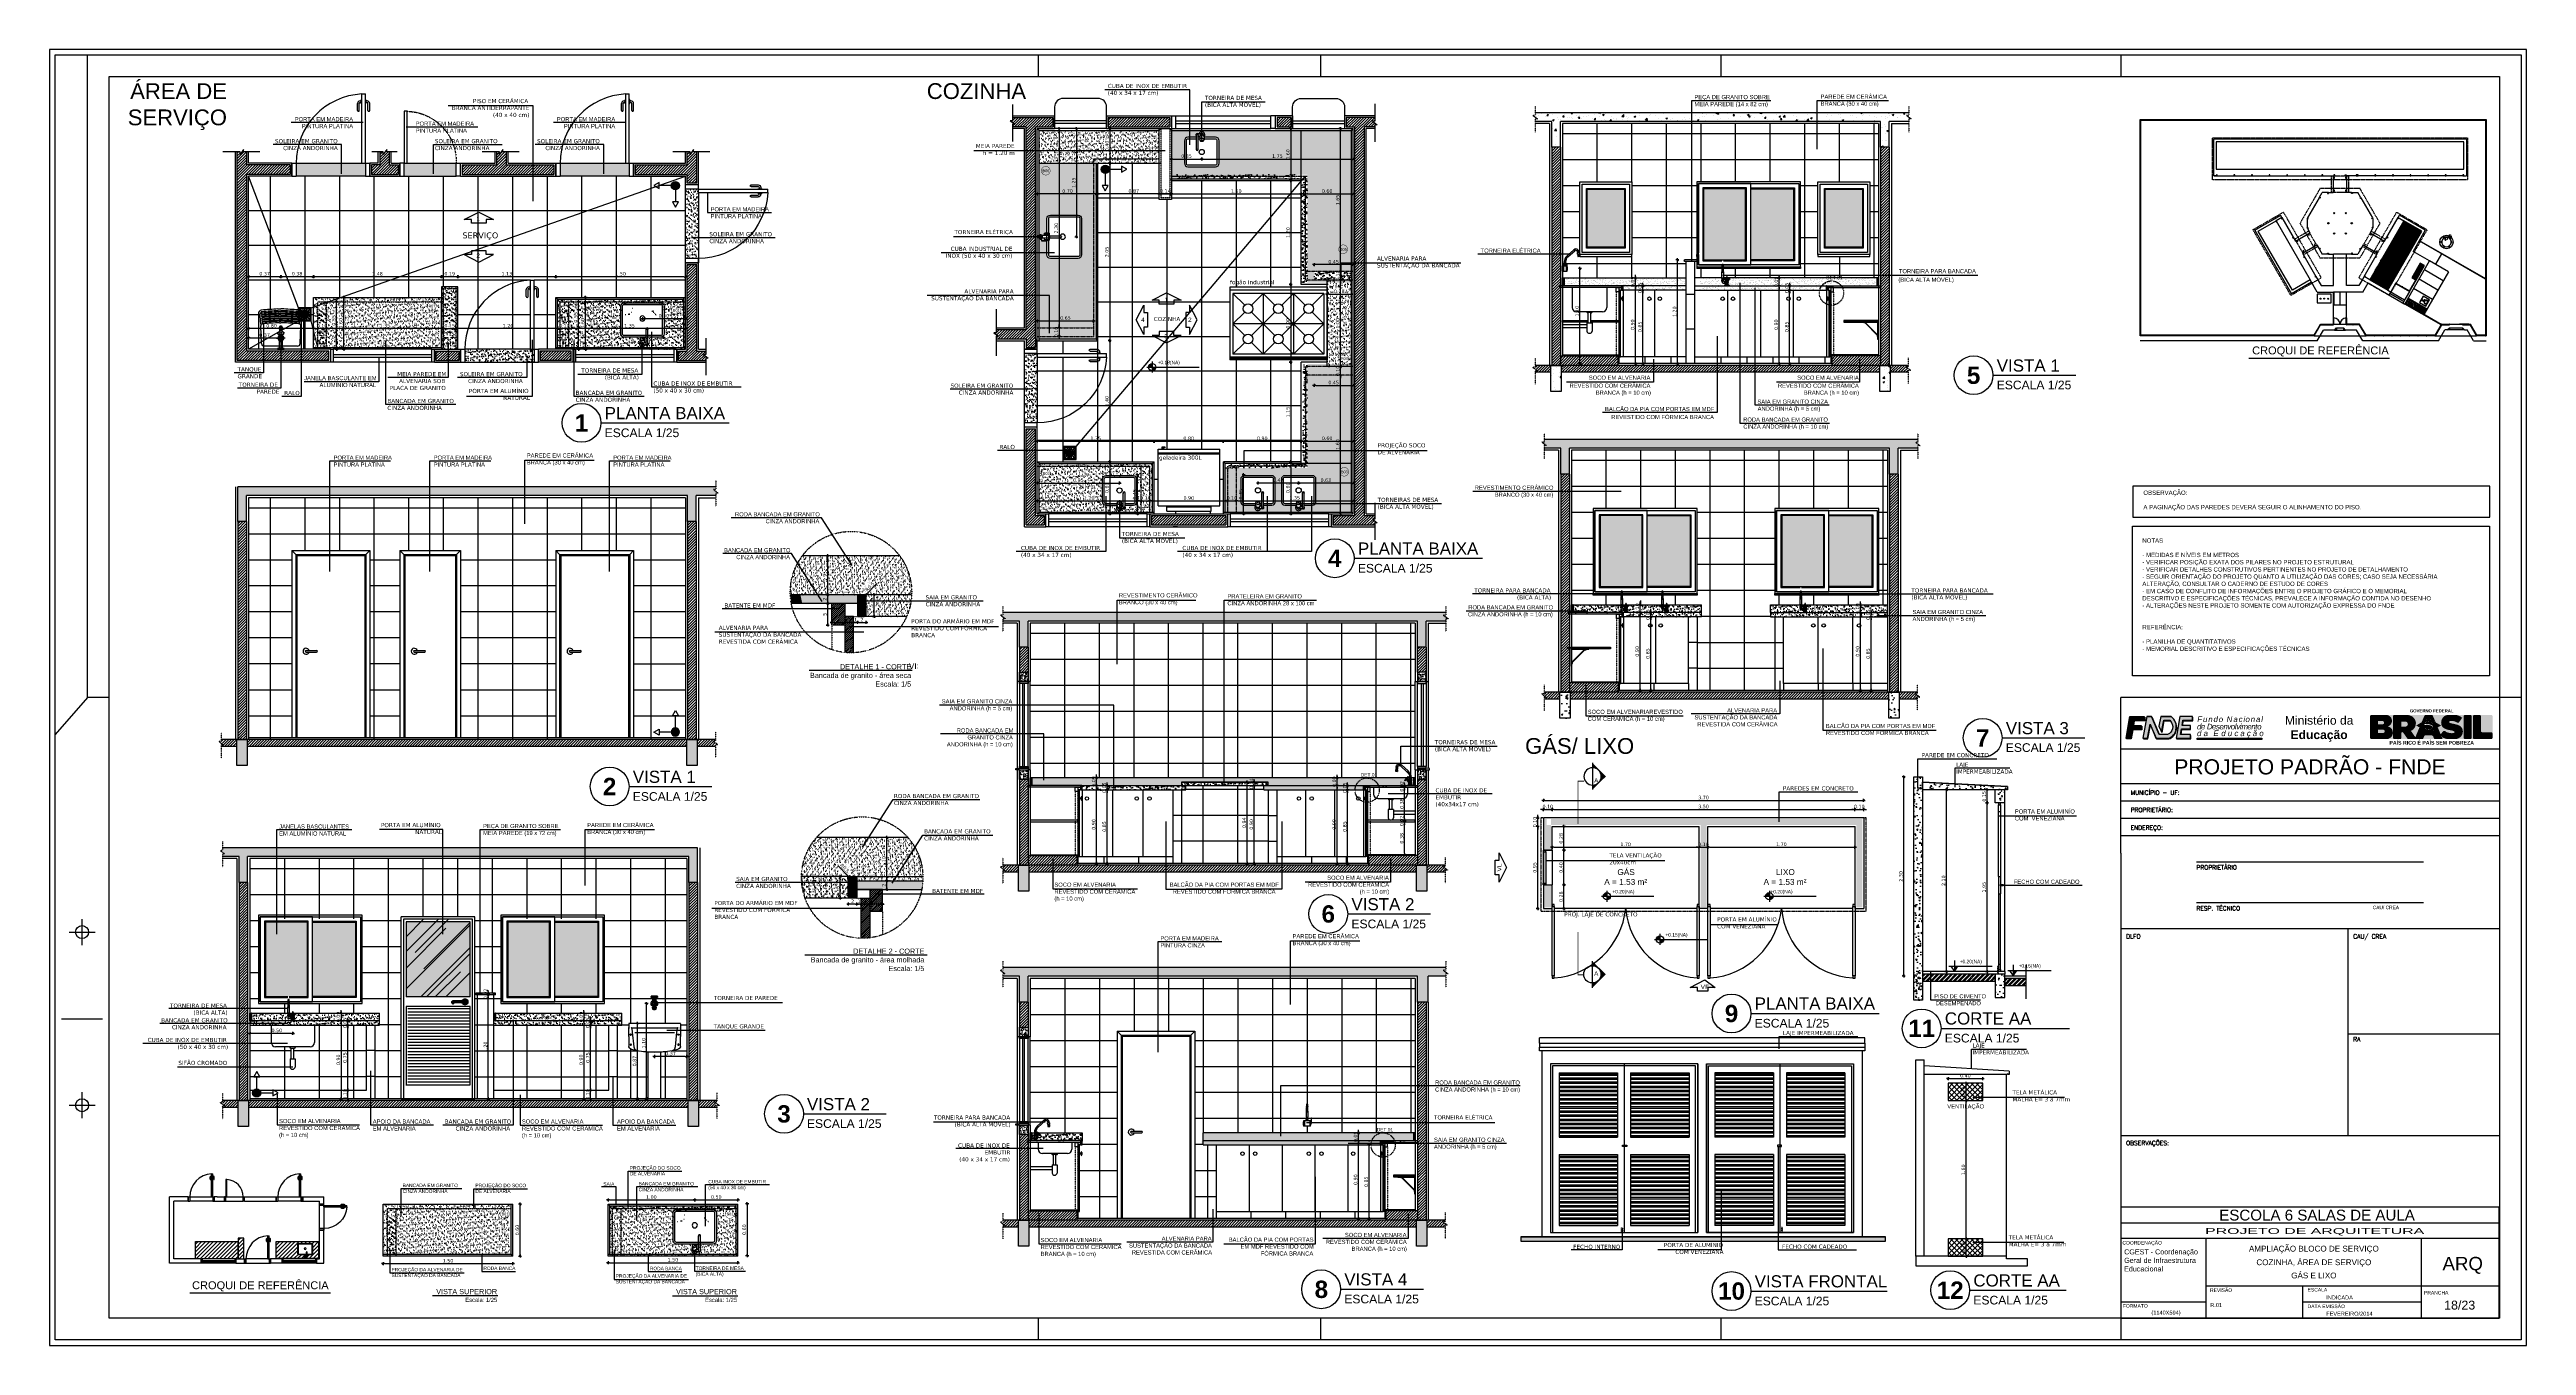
# Paper-space layout '6-ARQ-AMP-SER0-18_R01' of a CAD drawing. Extents: x 173 to 1318, y -2 to 597.
# The model-space entities are those that its viewports show. They can reach past a viewport. Long polylines and large blocks are cut down to what shows.
import ezdxf
from ezdxf.enums import TextEntityAlignment as Align

# ---------------------------------------------------------------- set-up
doc = ezdxf.new("R2010")
doc.units = 0
doc.header["$LTSCALE"] = 0.01
for name, pattern in [('ACAD_ISO02W100', [15, 12, -3]), ('C5', [60, 50, -5, 0, -5]), ('CONTINU', [0]), ('DASHDOT', [25.4, 12.7, -6.35, 0, -6.35]), ('HIDDEN', [9.525, 6.35, -3.175]), ('TRACEJADO_G', [0.375, 0.25, -0.125]), ('TRACEJADO_P', [0.1875, 0.125, -0.0625]), ('TRAÇO-2PTOS_P', [0.625, 0.25, -0.125, 0, -0.125, 0, -0.125])]:
    doc.linetypes.add(name, pattern=pattern)
doc.layers.get('0').update_dxf_attribs({"linetype": 'CONTINUOUS'})
doc.layers.get('DEFPOINTS').update_dxf_attribs({"linetype": 'CONTINUOUS'})
for name, color, linetype in [('01', 1, 'CONTINUOUS'), ('02', 1, 'CONTINUOUS'), ('0_HATCH', 1, 'CONTINUOUS'), ('252', 252, 'CONTINUOUS'), ('A-ALV', 6, 'CONTINUOUS'), ('A-AREAS', 2, 'CONTINUOUS'), ('A-COTAS', 1, 'CONTINUOUS'), ('A-FOLHA', 7, 'CONTINUOUS'), ('A-HACHURAPARED', 254, 'CONTINUOUS'), ('A-JANEL', 1, 'CONTINUOUS'), ('A-JANELA', 3, 'CONTINUOUS'), ('A-MURO', 2, 'CONTINUOUS'), ('A-PARED', 5, 'CONTINUOUS'), ('A-PARED-PISOS', 2, 'CONTINUOUS'), ('A-PAREDE', 5, 'CONTINUOUS'), ('A-PISOS', 2, 'CONTINUOUS'), ('A-PISOS-CTEL', 2, 'TRACEJADO_G'), ('A-PISOS-IDEN', 9, 'CONTINUOUS'), ('A-PISOS-NIVEL', 1, 'CONTINUOUS'), ('A-PORTA', 3, 'CONTINUOUS'), ('A-PROJCOBERTURA', 7, 'HIDDEN'), ('A-SIMBO', 2, 'CONTINUOUS'), ('A-SOLEIRA', 1, 'CONTINUOUS'), ('ALV-V', 2, 'CONTINUOUS'), ('AR-ALV', 5, 'CONTINUOUS'), ('AR-BNC', 251, 'CONTINUOUS'), ('AR-CORTE', 1, 'CONTINUOUS'), ('AR-COZ-MOB', 1, 'CONTINUOUS'), ('AR-ESQ', 2, 'CONTINUOUS'), ('AR-ID-PIS', 1, 'CONTINUOUS'), ('AR-PIS', 1, 'CONTINUOUS'), ('AR-PRJ-COB', 2, 'HIDDEN'), ('AR-TXT', 1, 'CONTINUOUS'), ('ARQ-ALV-CORTE', 3, 'CONTINUOUS'), ('ARQ-ALV-ENCOBERTA', 8, 'CONTINUOUS'), ('ARQ-ALV-PROJEÇÃO', 252, 'CONTINUOUS'), ('ARQ-ALV-VISTA1', 2, 'CONTINUOUS'), ('ARQ-ALV-VISTA2', 2, 'CONTINUOUS'), ('ARQ-COB-PROJ', 8, 'TRAÇO-2PTOS_P'), ('ARQ-CTA-1_025', 1, 'CONTINUOUS'), ('ARQ-EQP-VISTA', 1, 'CONTINUOUS'), ('ARQ-ESQ-VISTA1', 2, 'CONTINUOUS'), ('ARQ-ESQ-VISTA2', 1, 'CONTINUOUS'), ('ARQ-HTC', 9, 'CONTINUOUS'), ('ARQ-MOB-VISTA', 1, 'CONTINU'), ('ARQ-PIS-VISTA', 8, 'CONTINUOUS'), ('ARQ-SMB-1_025', 1, 'CONTINUOUS'), ('ARQ-SMB-1_100', 1, 'CONTINUOUS'), ('ARQ-TXT-1_025', 2, 'CONTINUOUS'), ('ARQ-TXT-1_050', 2, 'CONTINUOUS'), ('ARQ-TXT-1_075', 2, 'CONTINUOUS'), ('ARQ-TXT-1_100', 2, 'CONTINUOUS'), ('ARQ_CORTE1', 3, 'CONTINUOUS'), ('BL-CRM-03', 6, 'CONTINUOUS'), ('BL-PRA-01', 1, 'CONTINUOUS'), ('BL-SAN-01', 1, 'CONTINUOUS'), ('cabine', 1, 'CONTINUOUS'), ('cor', 7, 'CONTINUOUS'), ('ESQUADRIA', 2, 'CONTINUOUS'), ('EST-CONC-CORTE', 6, 'CONTINUOUS'), ('EST-MET-CORTE', 5, 'CONTINUOUS'), ('Layout', 1, 'CONTINUOUS'), ('PAG', 1, 'CONTINUOUS'), ('PORTAL_LAYER', 1, 'CONTINUOUS'), ('PORTAL_VTA_DIST', 2, 'CONTINUOUS'), ('PORTAL_VTA_PROX', 1, 'CONTINUOUS'), ('PRA', 1, 'CONTINUOUS'), ('PRES-AZUL', 164, 'CONTINUOUS'), ('PRES-LAYOUT', 10, 'TRAÇO-2PTOS_P'), ('REV-FNDE', 10, 'CONTINUOUS')]:
    doc.layers.add(name, color=color, linetype=linetype)
for name, color, linetype, plot in [('ARQ-PIS-CORTE', 4, 'CONTINUOUS', False), ('VIEWPORT', 8, 'CONTINUOUS', False), ('VP', 9, 'CONTINUOUS', False)]:
    doc.layers.add(name, color=color, linetype=linetype, plot=plot)
doc.layers.get('VIEWPORT').off()
doc.layers.get('VP').off()
doc.styles.add('50', font='arial.ttf', dxfattribs={"height": 0.08})
doc.styles.add('A16', font='arial.ttf', dxfattribs={"height": 0.16})
doc.styles.add('A16-E50', font='arial.ttf', dxfattribs={"height": 0.08})
doc.styles.add('A20', font='arial.ttf', dxfattribs={"height": 0.2})
doc.styles.add('A26', font='arial.ttf', dxfattribs={"height": 0.26})
doc.styles.add('A36', font='arial.ttf', dxfattribs={"height": 0.36})
doc.styles.add('A40', font='arial.ttf', dxfattribs={"width": 1.1, "height": 0.4})
doc.styles.add('A60', font='arial.ttf', dxfattribs={"height": 0.6})
doc.styles.add('CastleT', font='')
doc.styles.add('ESC-50-A20', font='arial.ttf', dxfattribs={"height": 0.1})
doc.styles.add('FNDE', font='arial.ttf', dxfattribs={"height": 4.5})
doc.styles.add('FNDE Texto Cota 0025', font='verdana.ttf', dxfattribs={"height": 0.04})
doc.styles.add('R80', font='SIMPLEX.SHX', dxfattribs={"height": 0.2})
doc.styles.get("Standard").update_dxf_attribs({"font": 'ARIALUNI.TTF'})
doc.styles.add('TAG ESCALA', font='arial.ttf', dxfattribs={"height": 2.5})
doc.styles.add('TAG NUMERO', font='arialbd.ttf', dxfattribs={"height": 5})
doc.styles.add('TAG TITULO', font='arial.ttf', dxfattribs={"height": 3.5})
doc.styles.get('CastleT').set_extended_font_data('CastleT')
doc.dimstyles.new('FNDE 1-0025', dxfattribs={"dimscale": 5, "dimtxt": 0.04, "dimasz": 0.0035, "dimexe": 0.15, "dimexo": 0.15, "dimgap": 0.0025, "dimtad": 1, "dimzin": 1, "dimdsep": 46, "dimtxsty": 'FNDE Texto Cota 0025', "dimblk": 'tic', "dimcen": 0.015, "dimdle": 0.15, "dimse1": 1, "dimse2": 1, "dimclrd": 251, "dimclre": 251, "dimclrt": 256, "dimaunit": 1, "dimadec": 3, "dimazin": 0, "dimtfac": 1, "dimtix": 1, "dimtmove": 2, "dimatfit": 3, "dimfxl": 0.15, "dimtvp": 1, "dimtolj": 1, "dimtzin": 0, "dimarcsym": 0})
pattern_1 = [(217.5, (59.45758, 11.168867), (0.001600031, -0.048941324), [0, -0.038608, 0, -0.04318, 0, -0.041275]), (187.5, (59.45758, 11.168867), (-0.044952328, -0.07168251), [0, -0.020828, 0, -0.034798, 0, -0.013335]), (147.5, (59.488823, 11.168867), (-0.079099237, -0.000143718), [0, -0.0127, 0, -0.04572, 0, -0.05969]), (137.5, (59.48882, 11.16887), (-0.076355645, -0.022292932), [0, -0.00635, 0, -0.029972, 0, -0.03429])]
pattern_2 = [(217.5, (52.660096, 7.064933), (0.001600031, -0.048941324), [0, -0.038608, 0, -0.04318, 0, -0.041275]), (187.5, (52.660096, 7.06493), (-0.044952328, -0.07168251), [0, -0.020828, 0, -0.034798, 0, -0.013335]), (147.5, (52.691338, 7.064933), (-0.079099237, -0.000143718), [0, -0.0127, 0, -0.04572, 0, -0.05969]), (137.5, (52.69134, 7.06493), (-0.076355645, -0.022292932), [0, -0.00635, 0, -0.029972, 0, -0.03429])]
pattern_3 = [(45, (34.627053, 15.323552), (-0.0112253202, 0.0112253202), [])]
pattern_4 = [(307.5, (37.3871, 15.560688), (0.048941324, 0.001600031), [0, -0.038608, 0, -0.04318, 0, -0.041275]), (277.5, (37.3871, 15.56069), (0.07168251, -0.044952328), [0, -0.020828, 0, -0.034798, 0, -0.013335]), (237.5, (37.3871, 15.59193), (0.000143718, -0.079099237), [0, -0.0127, 0, -0.04572, 0, -0.05969]), (227.5, (37.3871, 15.59193), (0.022292932, -0.076355645), [0, -0.00635, 0, -0.029972, 0, -0.03429])]
pattern_5 = [(37.5, (40.308776, 10.32468), (-0.001600031, 0.048941324), [0, -0.038608, 0, -0.04318, 0, -0.041275]), (7.5, (40.308776, 10.32468), (0.044952328, 0.07168251), [0, -0.020828, 0, -0.034798, 0, -0.013335]), (327.5, (40.277534, 10.32468), (0.079099237, 0.000143718), [0, -0.0127, 0, -0.04572, 0, -0.05969]), (317.5, (40.277534, 10.32468), (0.076355645, 0.022292932), [0, -0.00635, 0, -0.029972, 0, -0.03429])]
pattern_6 = [(45, (40.308776, 10.324678), (-0.0157154482, 0.0157154482), [])]
pattern_7 = [(217.5, (55.002324, 13.168255), (0.001600031, -0.048941324), [0, -0.038608, 0, -0.04318, 0, -0.041275]), (187.5, (55.002324, 13.168255), (-0.044952328, -0.07168251), [0, -0.020828, 0, -0.034798, 0, -0.013335]), (147.5, (55.033566, 13.168255), (-0.079099237, -0.000143718), [0, -0.0127, 0, -0.04572, 0, -0.05969]), (137.5, (55.033566, 13.168255), (-0.076355645, -0.022292932), [0, -0.00635, 0, -0.029972, 0, -0.03429])]
pattern_8 = [(45, (46.48268, 13.168255), (-0.0157154482, 0.0157154482), [])]
pattern_9 = [(45, (5.583996, 6.009967), (-0.0157154482, 0.0157154482), [])]
pattern_10 = [(50, (5.584, 6.00997), (0.18218467, -0.01593909), [0.01905, -0.20955]), (355, (5.584, 6.00997), (-0.03524342, 0.19105685), [0.01524, -0.16764058]), (100.45144, (5.59918, 6.00864), (0.14694125, 0.17511775), [0.01619, -0.17809024]), (46.1842, (5.584, 6.06077), (0.27107904, -0.04204233), [0.028575, -0.314325]), (96.63556, (5.60659, 6.05726), (0.23740413, 0.24742612), [0.02428502, -0.2671356]), (351.18415, (5.584, 6.06077), (0.23740413, 0.24742612), [0.02285997, -0.25145973]), (21, (5.6094, 6.04807), (0.15161439, -0.1022652), [0.01905, -0.20955]), (326, (5.6094, 6.04807), (0.06180203, 0.18418797), [0.01524, -0.16764]), (71.45144, (5.62203, 6.03954), (0.21341642, 0.08192277), [0.01619, -0.17808994]), (37.5, (5.583996, 6.00997), (0.003088603, 0.08455504), [0, -0.165608, 0, -0.17018, 0, -0.168275]), (7.5, (5.584, 6.00997), (0.066819663, 0.100180575), [0, -0.097028, 0, -0.161798, 0, -0.064135]), (327.5, (5.527354, 6.00997), (0.135590595, -0.005728744), [0, -0.0635, 0, -0.19812, 0, -0.26289]), (317.5, (5.50195, 6.00997), (0.14812918, 0.02542649), [0, -0.08255, 0, -0.131572, 0, -0.18669])]
pattern_11 = [(45, (52.660096, 7.064933), (-0.0157154482, 0.0157154482), [])]
pattern_12 = [(45, (-18.013485, -0.093355), (-0.0157154482, 0.0157154482), [])]
pattern_13 = [(50, (-18.01349, -0.09336), (0.18218467, -0.01593909), [0.01905, -0.20955]), (355, (-18.01349, -0.09336), (-0.03524342, 0.19105685), [0.01524, -0.16764058]), (100.45144, (-17.9983, -0.09468), (0.14694125, 0.17511775), [0.01619, -0.17809024]), (46.1842, (-18.01349, -0.04256), (0.27107904, -0.04204233), [0.028575, -0.314325]), (96.63556, (-17.9909, -0.04606), (0.23740413, 0.24742612), [0.02428502, -0.2671356]), (351.18415, (-18.01349, -0.04256), (0.23740413, 0.24742612), [0.02285997, -0.25145973]), (21, (-17.98809, -0.05526), (0.15161439, -0.1022652), [0.01905, -0.20955]), (326, (-17.98809, -0.05526), (0.06180203, 0.18418797), [0.01524, -0.16764]), (71.45144, (-17.97545, -0.06378), (0.21341642, 0.08192277), [0.01619, -0.17808994]), (37.5, (-18.013485, -0.093355), (0.003088603, 0.08455504), [0, -0.165608, 0, -0.17018, 0, -0.168275]), (7.5, (-18.013485, -0.093355), (0.066819663, 0.100180575), [0, -0.097028, 0, -0.161798, 0, -0.064135]), (327.5, (-18.07013, -0.093355), (0.135590595, -0.005728744), [0, -0.0635, 0, -0.19812, 0, -0.26289]), (317.5, (-18.09553, -0.09336), (0.14812918, 0.02542649), [0, -0.08255, 0, -0.131572, 0, -0.18669])]
pattern_14 = [(45, (52.660096, 11.168867), (-0.0157154482, 0.0157154482), [])]
pattern_15 = [(45, (-11.447185, 4.010579), (-0.0157154482, 0.0157154482), [])]
pattern_16 = [(50, (-11.44718, 4.01058), (0.18218467, -0.01593909), [0.01905, -0.20955]), (355, (-11.44718, 4.01058), (-0.03524342, 0.19105685), [0.01524, -0.16764058]), (100.45144, (-11.432, 4.00925), (0.14694125, 0.17511775), [0.01619, -0.17809024]), (46.1842, (-11.44718, 4.06138), (0.27107904, -0.04204233), [0.028575, -0.314325]), (96.63556, (-11.4246, 4.05788), (0.23740413, 0.24742612), [0.02428502, -0.2671356]), (351.18415, (-11.44718, 4.06138), (0.23740413, 0.24742612), [0.02285997, -0.25145973]), (21, (-11.42178, 4.04868), (0.15161439, -0.1022652), [0.01905, -0.20955]), (326, (-11.42178, 4.04868), (0.06180203, 0.18418797), [0.01524, -0.16764]), (71.45144, (-11.40915, 4.04016), (0.21341642, 0.08192277), [0.01619, -0.17808994]), (37.5, (-11.447185, 4.01058), (0.003088603, 0.08455504), [0, -0.165608, 0, -0.17018, 0, -0.168275]), (7.5, (-11.447185, 4.01058), (0.066819663, 0.100180575), [0, -0.097028, 0, -0.161798, 0, -0.064135]), (327.5, (-11.50383, 4.01058), (0.135590595, -0.005728744), [0, -0.0635, 0, -0.19812, 0, -0.26289]), (317.5, (-11.52923, 4.01058), (0.14812918, 0.02542649), [0, -0.08255, 0, -0.131572, 0, -0.18669])]
pattern_17 = [(50, (-58.47348, 12.011033), (0.054655401, -0.004781726), [0.005715, -0.062865]), (355, (-58.47348, 12.011033), (-0.010573026, 0.057317054), [0.004572, -0.050292175]), (100.451445, (-58.468924, 12.010635), (0.044082374, 0.052535326), [0.004857003, -0.053427073]), (46.1842, (-58.47348, 12.026273), (0.081323712, -0.012612698), [0.0085725, -0.0942975]), (96.63556, (-58.4667, 12.02522), (0.07122124, 0.074227837), [0.007285507, -0.080140682]), (351.18415, (-58.47348, 12.02627), (0.07122124, 0.074227837), [0.00685799, -0.07543792]), (21, (-58.46586, 12.022463), (0.045484317, -0.03067956), [0.005715, -0.062865]), (326, (-58.46586, 12.022463), (0.018540609, 0.05525639), [0.004572, -0.050292]), (71.451445, (-58.46207, 12.019907), (0.064024926, 0.02457683), [0.004857003, -0.053426981]), (37.5, (-58.473479, 12.011033), (0.000926581, 0.0253665117), [0, -0.0496824, 0, -0.051054, 0, -0.0504825]), (7.5, (-58.47348, 12.011033), (0.0200458988, 0.0300541724), [0, -0.0291084, 0, -0.0485394, 0, -0.0192405]), (327.5, (-58.490472, 12.011033), (0.0406771786, -0.0017186232), [0, -0.01905, 0, -0.059436, 0, -0.078867]), (317.5, (-58.49809, 12.011033), (0.0444387544, 0.007627947), [0, -0.024765, 0, -0.0394716, 0, -0.056007])]
pattern_18 = [(50, (-58.47348, 12.611033), (0.054655401, -0.004781726), [0.005715, -0.062865]), (355, (-58.47348, 12.611033), (-0.010573026, 0.057317054), [0.004572, -0.050292175]), (100.451445, (-58.468924, 12.610635), (0.044082374, 0.052535326), [0.004857003, -0.053427073]), (46.1842, (-58.47348, 12.626273), (0.081323712, -0.012612698), [0.0085725, -0.0942975]), (96.63556, (-58.4667, 12.62522), (0.07122124, 0.074227837), [0.007285507, -0.080140682]), (351.18415, (-58.47348, 12.62627), (0.07122124, 0.074227837), [0.00685799, -0.07543792]), (21, (-58.46586, 12.622463), (0.045484317, -0.03067956), [0.005715, -0.062865]), (326, (-58.46586, 12.622463), (0.018540609, 0.05525639), [0.004572, -0.050292]), (71.451445, (-58.46207, 12.619907), (0.064024926, 0.02457683), [0.004857003, -0.053426981]), (37.5, (-58.473479, 12.611033), (0.000926581, 0.0253665117), [0, -0.0496824, 0, -0.051054, 0, -0.0504825]), (7.5, (-58.47348, 12.611033), (0.0200458988, 0.0300541724), [0, -0.0291084, 0, -0.0485394, 0, -0.0192405]), (327.5, (-58.490472, 12.611033), (0.0406771786, -0.0017186232), [0, -0.01905, 0, -0.059436, 0, -0.078867]), (317.5, (-58.49809, 12.611033), (0.0444387544, 0.007627947), [0, -0.024765, 0, -0.0394716, 0, -0.056007])]
pattern_19 = [(50, (-0.01881, 0.83451), (0.18218467, -0.01593909), [0.01905, -0.20955]), (355, (-0.01881, 0.83451), (-0.03524342, 0.19105685), [0.01524, -0.16764058]), (100.45144, (-0.00363, 0.83319), (0.14694125, 0.17511775), [0.01619, -0.17809024]), (46.1842, (-0.01881, 0.88531), (0.27107904, -0.04204233), [0.028575, -0.314325]), (96.63556, (0.00378, 0.8818), (0.23740413, 0.24742612), [0.02428502, -0.2671356]), (351.18415, (-0.0188, 0.8853), (0.23740413, 0.24742612), [0.02285997, -0.25145973]), (21, (0.00659, 0.87261), (0.15161439, -0.1022652), [0.01905, -0.20955]), (326, (0.00659, 0.87261), (0.06180203, 0.18418797), [0.01524, -0.16764]), (71.45144, (0.01922, 0.8641), (0.21341642, 0.08192277), [0.01619, -0.17808994]), (37.5, (-0.018814, 0.834513), (0.003088603, 0.08455504), [0, -0.165608, 0, -0.17018, 0, -0.168275]), (7.5, (-0.01881, 0.83451), (0.066819663, 0.100180575), [0, -0.097028, 0, -0.161798, 0, -0.064135]), (327.5, (-0.075456, 0.834513), (0.135590595, -0.005728744), [0, -0.0635, 0, -0.19812, 0, -0.26289]), (317.5, (-0.10086, 0.83451), (0.14812918, 0.02542649), [0, -0.08255, 0, -0.131572, 0, -0.18669])]
pattern_20 = [(50, (-0.01881, 0.59935), (0.18218467, -0.01593909), [0.01905, -0.20955]), (355, (-0.01881, 0.59935), (-0.03524342, 0.19105685), [0.01524, -0.16764058]), (100.45144, (-0.00363, 0.59802), (0.14694125, 0.17511775), [0.01619, -0.17809024]), (46.1842, (-0.01881, 0.65015), (0.27107904, -0.04204233), [0.028575, -0.314325]), (96.63556, (0.00378, 0.64664), (0.23740413, 0.24742612), [0.02428502, -0.2671356]), (351.18415, (-0.0188, 0.65015), (0.23740413, 0.24742612), [0.02285997, -0.25145973]), (21, (0.00659, 0.63745), (0.15161439, -0.1022652), [0.01905, -0.20955]), (326, (0.00659, 0.63745), (0.06180203, 0.18418797), [0.01524, -0.16764]), (71.45144, (0.01922, 0.62892), (0.21341642, 0.08192277), [0.01619, -0.17808994]), (37.5, (-0.018814, 0.599346), (0.003088603, 0.08455504), [0, -0.165608, 0, -0.17018, 0, -0.168275]), (7.5, (-0.01881, 0.59935), (0.066819663, 0.100180575), [0, -0.097028, 0, -0.161798, 0, -0.064135]), (327.5, (-0.075456, 0.599346), (0.135590595, -0.005728744), [0, -0.0635, 0, -0.19812, 0, -0.26289]), (317.5, (-0.10086, 0.59935), (0.14812918, 0.02542649), [0, -0.08255, 0, -0.131572, 0, -0.18669])]
pattern_21 = [(37.5, (-0.018814, 0.30004), (-0.001600031, 0.048941324), [0, -0.038608, 0, -0.04318, 0, -0.041275]), (7.5, (-0.018814, 0.30004), (0.044952328, 0.07168251), [0, -0.020828, 0, -0.034798, 0, -0.013335]), (327.5, (-0.050056, 0.30004), (0.079099237, 0.000143718), [0, -0.0127, 0, -0.04572, 0, -0.05969]), (317.5, (-0.050056, 0.30004), (0.076355645, 0.022292932), [0, -0.00635, 0, -0.029972, 0, -0.03429])]
pattern_22 = [(45, (-0.018814, 0.599346), (-0.0157154482, 0.0157154482), [])]
pattern_23 = [(45, (-0.003814, -3.570742), (-0.0157154482, 0.0157154482), [])]
pattern_24 = [(37.5, (-10.162215, -3.57074), (-0.001600031, 0.048941324), [0, -0.038608, 0, -0.04318, 0, -0.041275]), (7.5, (-10.162215, -3.57074), (0.044952328, 0.07168251), [0, -0.020828, 0, -0.034798, 0, -0.013335]), (327.5, (-10.193457, -3.57074), (0.079099237, 0.000143718), [0, -0.0127, 0, -0.04572, 0, -0.05969]), (317.5, (-10.19346, -3.57074), (0.076355645, 0.022292932), [0, -0.00635, 0, -0.029972, 0, -0.03429])]
pattern_25 = [(45, (-0.018814, 0.834513), (-0.0157154482, 0.0157154482), [])]
pattern_26 = [(37.5, (-0.5923, -11.111217), (-0.001600031, 0.048941324), [0, -0.038608, 0, -0.04318, 0, -0.041275]), (7.5, (-0.5923, -11.11122), (0.044952328, 0.07168251), [0, -0.020828, 0, -0.034798, 0, -0.013335]), (327.5, (-0.62354, -11.111217), (0.079099237, 0.000143718), [0, -0.0127, 0, -0.04572, 0, -0.05969]), (317.5, (-0.62354, -11.11122), (0.076355645, 0.022292932), [0, -0.00635, 0, -0.029972, 0, -0.03429])]
pattern_27 = [(37.5, (-0.39169, -11.111217), (-0.001600031, 0.048941324), [0, -0.038608, 0, -0.04318, 0, -0.041275]), (7.5, (-0.39169, -11.11122), (0.044952328, 0.07168251), [0, -0.020828, 0, -0.034798, 0, -0.013335]), (327.5, (-0.422932, -11.111217), (0.079099237, 0.000143718), [0, -0.0127, 0, -0.04572, 0, -0.05969]), (317.5, (-0.42293, -11.11122), (0.076355645, 0.022292932), [0, -0.00635, 0, -0.029972, 0, -0.03429])]
pattern_28 = [(45, (-0.80415, -0.82486), (-0.06735192, 0.06735192), [])]
pattern_29 = [(50, (-31270.84267, 5124.1262), (0.1457477352, -0.01275126843), [0.01524, -0.16764]), (355, (-31270.84267, 5124.1262), (-0.02819473714, 0.1528454762), [0.012192, -0.13411246734]), (100.4514447, (-31270.83052, 5124.12514), (0.1175529977, 0.1400942015), [0.01295200704, -0.1424721957]), (46.1842, (-31270.84267, 5124.16684), (0.2168632327, -0.0336338623), [0.02286, -0.25146]), (96.6355576, (-31270.8246, 5124.16404), (0.1899233072, 0.1979408997), [0.0194280185, -0.2137084865]), (351.1841512, (-31270.84267, 5124.16684), (0.1899233073, 0.1979408997), [0.0182879737, -0.2011677855]), (21, (-31270.82235, 5124.15668), (0.121291513, -0.08181215855), [0.01524, -0.16764]), (326, (-31270.82235, 5124.15668), (0.0494416227, 0.1473503729), [0.012192, -0.134112]), (71.451445, (-31270.81224, 5124.14986), (0.1707331354, 0.0655382151), [0.01295200704, -0.1424719501]), (37.5, (-31270.842666, 5124.1262), (0.0024708826, 0.0676440311), [0, -0.1324864, 0, -0.136144, 0, -0.13462]), (7.5, (-31270.842666, 5124.1262), (0.05345573, 0.08014445985), [0, -0.0776224, 0, -0.1294384, 0, -0.051308]), (327.5, (-31270.88798, 5124.1262), (0.10847247613, -0.00458299519), [0, -0.0508, 0, -0.158496, 0, -0.210312]), (317.5, (-31270.9083, 5124.1262), (0.1185033451, 0.02034119283), [0, -0.06604, 0, -0.1052576, 0, -0.149352])]

# ---------------------------------------------------------------- blocks, each defined once
blk = doc.blocks.new('TituloDesenho')
at = {"color": 251}
blk.add_circle((0, 0), 0.5, dxfattribs=at)
at = {"style": 'CastleT'}
blk.add_attdef('N', text='', height=0.425, dxfattribs=at).set_placement((0, 0), align=Align.MIDDLE_CENTER)
for tag, p in [('TÍTULO', (0.596, 0.097)), ('ESCALA', (0.596, -0.365))]:
    blk.add_attdef(tag, p, '', height=0.3, dxfattribs=at)
blk = doc.blocks.new('FNDE')
blk.add_hatch(color=30).paths.add_polyline_path([(32.9, 0), (32.9, -0.6), (62.8, -0.6), (62.8, 0)])
at = {"layer": 'BL-CRM-03'}
blk.add_hatch(color=170, dxfattribs=at).paths.add_polyline_path([(3.2, 5.9), (3.6, 8.3), (8.4, 8.3), (8.4, 10), (1.8, 10), (0, 0), (2.1, 0), (2.9, 4.2), (7, 4.2), (7, 5.9)])
h = blk.add_hatch(color=170, dxfattribs=at)
h.paths.add_polyline_path([(1.8, 10), (0, 0), (2.1, 0), (2.9, 4.2), (7, 4.2), (7, 5.9), (3.2, 5.9), (3.6, 8.3), (8.4, 8.3), (8.4, 10)], flags=17)
h.paths.add_polyline_path([(1.8, 10), (0, 0)], flags=0)
h.paths.add_polyline_path([(0, 0), (1.8, 10), (8.4, 10), (8.4, 8.3), (3.6, 8.3), (3.2, 5.9), (7, 5.9), (7, 4.2), (2.9, 4.2), (2.1, 0)], flags=17)
h = blk.add_hatch(color=170, dxfattribs=at)
h.paths.add_polyline_path([(1.8, 10), (0, 0), (2.1, 0), (2.9, 4.2), (7, 4.2), (7, 5.9), (3.2, 5.9), (3.6, 8.3), (8.4, 8.3), (8.4, 10)], flags=17)
h.paths.add_polyline_path([(1.8, 10), (0, 0)], flags=0)
h.paths.add_polyline_path([(0, 0), (1.8, 10), (8.4, 10), (8.4, 8.3), (3.6, 8.3), (3.2, 5.9), (7, 5.9), (7, 4.2), (2.9, 4.2), (2.1, 0)], flags=17)
h = blk.add_hatch(color=170, dxfattribs=at)
h.paths.add_polyline_path([(1.8, 10), (0, 0), (2.1, 0), (2.9, 4.2), (7, 4.2), (7, 5.9), (3.2, 5.9), (3.6, 8.3), (8.4, 8.3), (8.4, 10)], flags=17)
h.paths.add_polyline_path([(1.8, 10), (0, 0)], flags=0)
h.paths.add_polyline_path([(0, 0), (1.8, 10), (8.4, 10), (8.4, 8.3), (3.6, 8.3), (3.2, 5.9), (7, 5.9), (7, 4.2), (2.9, 4.2), (2.1, 0)], flags=17)
h = blk.add_hatch(color=170, dxfattribs=at)
h.paths.add_polyline_path([(1.8, 10), (0, 0), (2.1, 0), (2.9, 4.2), (7, 4.2), (7, 5.9), (3.2, 5.9), (3.6, 8.3), (8.4, 8.3), (8.4, 10)], flags=17)
h.paths.add_polyline_path([(1.8, 10), (0, 0)], flags=0)
h.paths.add_polyline_path([(0, 0), (1.8, 10), (8.4, 10), (8.4, 8.3), (3.6, 8.3), (3.2, 5.9), (7, 5.9), (7, 4.2), (2.9, 4.2), (2.1, 0)], flags=17)
h = blk.add_hatch(color=7, dxfattribs=at)
h.paths.add_polyline_path([(8.6, 8), (8.6, 9.7), (8.4, 9.7), (8.4, 8.3), (3.6, 8.3), (3.2, 5.9), (3.4, 5.9), (3.8, 8)])
h.paths.add_polyline_path([(2.9, 4.2), (2.1, 0), (0.2, 0), (0.2, -0.3), (2.3, -0.3), (3.1, 3.9), (7.2, 3.9), (7.2, 5.6), (7, 5.6), (7, 4.2)])
h = blk.add_hatch(color=170, dxfattribs=at)
h.paths.add_polyline_path([(11.8, 10), (9.6, 10), (7.8, 0), (9.9, 0), (11.1, 6.5), (11.3, 6.1), (11.3, 6.1), (13.8, 0), (19.5, 0, 0.279763), (23.1, 4, 0.314697), (20.8, 10), (16, 10), (15.2, 5.6), (16.4, 3), (17.4, 8.3), (20.2, 8.3, -0.285658), (21.4, 4.4, -0.266372), (19.2, 1.7), (15.3, 1.7)])
h.paths.add_polyline_path([(23.1, 0), (29.8, 0), (29.8, 1.7), (25.1, 1.7), (25.6, 4.4), (29.7, 4.4), (29.7, 5.9), (25.9, 5.9), (26.3, 8.3), (30.7, 8.3), (30.7, 10), (24.9, 10)])
h = blk.add_hatch(color=7, dxfattribs=at)
h.paths.add_polyline_path([(10.1, -0.3), (11.3, 6.1), (11.1, 6.5), (9.9, 0), (8, 0), (8, -0.3)])
h.paths.add_polyline_path([(19.7, -0.3, 0.279763), (23.2, 3.7, 0.192498), (22.7, 7.8, -0.174547), (23.1, 4, -0.279763), (19.5, 0), (13.8, 0), (14, -0.3)])
h.paths.add_polyline_path([(17.6, 8), (20.4, 8, -0.080504), (21.2, 7, 0.105578), (20.2, 8.3), (17.4, 8.3), (16.4, 3), (16.6, 2.6)])
h = blk.add_hatch(color=7, dxfattribs=at)
h.paths.add_polyline_path([(30.9, 8), (30.9, 9.7), (30.7, 9.7), (30.7, 8.3), (26.3, 8.3), (25.9, 5.9), (26.1, 5.9), (26.5, 8)])
h.paths.add_polyline_path([(29.8, 4.1), (29.8, 5.6), (29.7, 5.6), (29.7, 4.4), (25.6, 4.4), (25.1, 1.7), (25.4, 1.7), (25.8, 4.1)])
h.paths.add_polyline_path([(30, -0.3), (30, 1.3), (29.8, 1.3), (29.8, 0), (23.3, 0), (23.3, -0.3)])
at = {"color": 170}
for p, q in [((7, 5.9), (7, 4.2)), ((9.8, 10), (11.8, 10)), ((16, 10), (20.7, 10))]:
    blk.add_line(p, q, dxfattribs=at)
for points in [[(1.8, 10), (0, 0), (1.8, 10), (8.4, 10), (8.4, 8.3), (3.6, 8.3), (3.2, 5.9), (7, 5.9), (7, 4.2), (2.9, 4.2), (2.1, 0), (0, 0)], [(15.4, 1.7), (12, 9.7), (12, 9.7)]]:
    blk.add_lwpolyline(points, dxfattribs=at)
at = {"color": 7}
for points in [[(7, 5.6), (7.2, 5.6), (7.2, 3.9), (3.1, 3.9), (2.3, -0.3), (0.2, -0.3), (0.2, 0)], [(8.4, 9.7), (8.6, 9.7), (8.6, 8), (3.8, 8), (3.4, 5.9)], [(23.3, 0), (23.3, -0.3), (30, -0.3), (30, 1.3), (29.8, 1.3)], [(25.4, 1.7), (25.8, 4.1), (29.8, 4.1), (29.8, 5.6), (29.7, 5.6)], [(26.1, 5.9), (26.5, 8), (30.9, 8), (30.9, 9.7), (30.7, 9.7)]]:
    blk.add_lwpolyline(points, dxfattribs=at)
at = {"color": 170}
blk.add_lwpolyline([(23, 3.9, 0.319097), (20.8, 10), (16, 10), (15.2, 5.6), (16.4, 3), (17.4, 8.3), (20.2, 8.3, -0.285658), (21.4, 4.4, -0.266372), (19.2, 1.7), (15.3, 1.7), (11.8, 10), (9.6, 10), (7.8, 0), (9.9, 0), (11.1, 6.5), (13.8, 0), (19.5, 0, 0.284541), (23.1, 4.1)], format="xyb", dxfattribs=at)
at = {"color": 7}
for points in [[(8, 0), (8, -0.3), (10.1, -0.3), (11.3, 6.1), (14, -0.3), (19.7, -0.3, 0.284541), (23.2, 3.8)], [(16.4, 3), (16.6, 2.6), (17.6, 8), (20.4, 8, -0.080504), (21.2, 7)], [(23.2, 3.6, 0.196648), (22.7, 7.8, 0.196648)]]:
    blk.add_lwpolyline(points, format="xyb", dxfattribs=at)
at = {"color": 170}
blk.add_lwpolyline([(30.7, 10), (24.9, 10), (23.1, 0), (29.8, 0), (29.8, 1.7), (25.1, 1.7), (25.6, 4.4), (29.7, 4.4), (29.7, 5.9), (25.9, 5.9), (26.3, 8.3), (30.7, 8.3)], close=True, dxfattribs=at)
at = {"color": 30}
blk.add_lwpolyline([(32.9, 0), (62.8, 0), (62.8, -0.6), (32.9, -0.6)], close=True, dxfattribs=at)
at = {"color": 7, "char_height": 2.6, "width": 43.228, "attachment_point": 1, "style": 'FNDE'}
for s, insert in [('{\\fArial|b0|i1|c0|p34;\\T0.9;de Desenvolvimento}', (32.8, 6.7)), ('{\\fArial|b0|i1|c238|p34;\\T1.5;da Educaçăo\\T1.4; }', (32.8, 3.6)), ('{\\fArial|b0|i1|c238|p34;\\T1.2;Fundo Nacional\\fArial|b0|i0|c238|p34;\\T1; }', (32.9, 10.1))]:
    blk.add_mtext(s, dxfattribs=dict(at, insert=insert))
blk = doc.blocks.new('CARIMBO')
at = {"true_color": 0x124700}
blk.add_hatch(color=88, dxfattribs=at).paths.add_polyline_path([(751.27, 738.36), (751.27, 738.36), (750.84, 738.11), (750.42, 738.36), (750.42, 738.36), (750.84, 738.08)])
at = {"layer": 'cor'}
h = blk.add_hatch(color=88, dxfattribs=at)
h.set_gradient(color1=(18, 71, 0), color2=(43, 173, 0), rotation=45, tint=1)
h.paths.add_polyline_path([(748.96, 738.41, 0.866951), (748.88, 738.94), (748.2, 738.94, 0.414214), (748.14, 738.88), (748.14, 737.88, 0.414214), (748.2, 737.82), (748.89, 737.82, 0.912014)])
h.paths.add_polyline_path([(748.74, 738.1), (748.51, 738.1), (748.51, 738.26), (748.74, 738.26, -1)], flags=16)
h.paths.add_polyline_path([(748.71, 738.5), (748.51, 738.5), (748.51, 738.66), (748.71, 738.66, -1)], flags=16)
at = {"layer": 'cor', "true_color": 0xf7d426}
h = blk.add_hatch(color=40, dxfattribs=at)
h.paths.add_polyline_path([(753.26, 738.2, 0.414214), (753.32, 738.14), (753.74, 738.14, -0.414214), (753.8, 738.08), (753.8, 738.88, 0.414214), (753.74, 738.94), (753.21, 738.94, -0.414214), (753.26, 738.88)])
h.paths.add_polyline_path([(752.9, 738.88, -0.414214), (752.95, 738.94), (752.78, 738.94, -0.414214), (752.83, 738.88), (752.83, 737.88, -0.414214), (752.78, 737.82), (752.95, 737.82, -0.414214), (752.9, 737.88)])
h.paths.add_polyline_path([(750.03, 738.2), (750.23, 737.91), (750.42, 738.36), (750.27, 738.45), (750.52, 738.6), (750.65, 738.9, -0.301755), (750.7, 738.94), (749.8, 738.94, -0.047823), (749.97, 738.92, -0.713696)])
h.paths.add_polyline_path([(749.58, 738.4), (749.77, 738.4, 1), (749.77, 738.63), (749.58, 738.63)])
h.paths.add_polyline_path([(749.91, 737.82, -0.246669), (749.86, 737.85), (749.67, 738.12, 0.736091), (749.58, 738.1), (749.58, 737.88, -0.414214), (749.53, 737.82)])
h.paths.add_polyline_path([(748.74, 738.1, 1), (748.74, 738.26), (748.51, 738.26), (748.51, 738.1)])
h.paths.add_polyline_path([(748.51, 738.66), (748.51, 738.5), (748.71, 738.5, 1), (748.71, 738.66)])
h.paths.add_polyline_path([(750.69, 737.99, 0.301755), (750.64, 737.96), (750.6, 737.86, -0.301755), (750.55, 737.82), (751.14, 737.82, -0.301755), (751.09, 737.86), (751.05, 737.96, 0.301755), (751, 737.99)])
h.paths.add_polyline_path([(749.26, 738.94), (748.88, 738.94, -0.866951), (748.96, 738.41, -0.878048), (748.91, 737.82), (749.26, 737.82, -0.414214), (749.2, 737.88), (749.2, 738.88, -0.414214)])
at = {"layer": 'cor'}
h = blk.add_hatch(color=88, dxfattribs=at)
h.set_gradient(color1=(18, 71, 0), color2=(43, 173, 0), rotation=45, tint=1)
h.paths.add_polyline_path([(749.2, 737.88, 0.414214), (749.26, 737.82), (749.53, 737.82, 0.414214), (749.58, 737.88), (749.58, 738.1, -0.736091), (749.67, 738.12), (749.86, 737.85, 0.246669), (749.91, 737.82), (750.24, 737.82, -0.536387), (750.21, 737.86), (750.23, 737.91), (750.03, 738.2, 0.713696), (749.97, 738.92, 0.062724), (749.75, 738.94), (749.26, 738.94, 0.414214), (749.2, 738.88)])
h.paths.add_polyline_path([(749.58, 738.4), (749.58, 738.63), (749.77, 738.63, -1), (749.77, 738.4)], flags=16)
h = blk.add_hatch(color=88, dxfattribs=at)
h.set_gradient(color1=(18, 71, 0), color2=(43, 173, 0), rotation=45, tint=1)
h.paths.add_polyline_path([(750.64, 737.96, -0.301755), (750.69, 737.99), (751, 737.99, -0.301755), (751.05, 737.96), (751.09, 737.86, 0.301755), (751.14, 737.82), (751.45, 737.82, 0.536387), (751.48, 737.86), (751.27, 738.36), (750.84, 738.11), (750.42, 738.36), (750.21, 737.86, 0.536387), (750.24, 737.82), (750.55, 737.82, 0.301755), (750.6, 737.86)])
h.paths.add_polyline_path([(751.17, 738.6), (751.04, 738.9, 0.301755), (750.99, 738.94), (750.7, 738.94, 0.301755), (750.65, 738.9), (750.52, 738.6), (750.84, 738.79)])
h = blk.add_hatch(color=40, dxfattribs=at)
h.set_gradient(color1=(243, 175, 18), color2=(255, 127, 0), rotation=270, tint=1, name='HEMISPHERICAL')
h.paths.add_polyline_path([(751.42, 738.45), (750.84, 738.79), (750.27, 738.45), (750.84, 738.11)])
h.paths.add_polyline_path([(750.64, 738.45, -1), (751.05, 738.45, -1)], flags=16)
h = blk.add_hatch(color=171, dxfattribs=at)
h.set_gradient(color1=(102, 140, 255), color2=(10, 65, 153), rotation=270, tint=1, name='HEMISPHERICAL')
h.paths.add_polyline_path([(750.65, 738.51, -0.20647), (751.04, 738.43, 0.021018), (751.05, 738.45, 0.855475)])
h.paths.add_polyline_path([(751.04, 738.4, 0.224005), (750.65, 738.47, 0.030255), (750.64, 738.45, 0.871589)])
at = {"layer": 'cor', "true_color": 0xf4df43}
h = blk.add_hatch(color=53, dxfattribs=at)
edge = h.paths.add_edge_path()
edge.add_spline(control_points=[(751.6, 738.2), (751.62, 738.18), (751.69, 738.13), (751.83, 738.1), (751.96, 738.09), (752.04, 738.11), (752.05, 738.16), (752.01, 738.19), (751.93, 738.22), (751.78, 738.24), (751.6, 738.29), (751.44, 738.41), (751.42, 738.56), (751.43, 738.69), (751.49, 738.81), (751.58, 738.89), (751.64, 738.92), (751.72, 738.94)], knot_values=[0.065919, 0.065919, 0.065919, 0.065919, 0.132216, 0.300366, 0.426053, 0.481008, 0.522695, 0.580041, 0.634819, 0.765803, 0.969397, 1.125194, 1.241711, 1.336641, 1.472206, 1.56492, 1.65521, 1.65521, 1.65521, 1.65521], degree=3, periodic=0)
edge.add_line((751.72, 738.94), (750.99, 738.94))
edge.add_arc((750.99, 738.88), 0.0573, 22.8342, 90, ccw=False)
edge.add_line((751.04, 738.9), (751.17, 738.6))
edge.add_line((751.17, 738.6), (751.42, 738.45))
edge.add_line((751.42, 738.45), (751.27, 738.36))
edge.add_line((751.27, 738.36), (751.4, 738.04))
edge.add_line((751.4, 738.04), (751.52, 738.19))
edge.add_arc((751.56, 738.15), 0.0566, 53.721, 142.0364, ccw=False)
edge = h.paths.add_edge_path()
edge.add_arc((752.52, 738.88), 0.0573, 90, 180, ccw=False)
edge.add_line((752.52, 738.94), (752.11, 738.94))
edge.add_arc((751.99, 738.31), 0.642, 51.0519, 79.1443, ccw=False)
edge.add_line((752.4, 738.81), (752.25, 738.6))
edge.add_arc((752.2, 738.63), 0.0573, 236.5787, 324.3401, ccw=False)
edge.add_spline(control_points=[(752.17, 738.58), (752.13, 738.61), (752.04, 738.65), (751.91, 738.67), (751.79, 738.66), (751.8, 738.58), (751.92, 738.54), (752.12, 738.51), (752.37, 738.42), (752.45, 738.18), (752.38, 737.95), (752.25, 737.86), (752.12, 737.82)], knot_values=[0.044554, 0.044554, 0.044554, 0.044554, 0.150842, 0.328725, 0.389861, 0.448625, 0.477745, 0.709396, 0.965606, 1.159666, 1.316654, 1.549437, 1.549437, 1.549437, 1.549437], degree=3, periodic=0)
edge.add_line((752.12, 737.82), (752.52, 737.82))
edge.add_arc((752.52, 737.88), 0.0573, 180, 270, ccw=False)
edge.add_line((752.47, 737.88), (752.47, 738.88))
edge = h.paths.add_edge_path()
edge.add_spline(control_points=[(751.74, 737.82), (751.65, 737.83), (751.57, 737.86), (751.49, 737.9), (751.46, 737.92)], knot_values=[0.075756, 0.075756, 0.075756, 0.075756, 0.2593, 0.320309, 0.320309, 0.320309, 0.320309], degree=3, periodic=0)
edge.add_line((751.46, 737.92), (751.48, 737.86))
edge.add_arc((751.45, 737.85), 0.0286, -90, 22.8342, ccw=False)
edge.add_line((751.45, 737.82), (751.74, 737.82))
at = {"layer": 'cor'}
h = blk.add_hatch(color=88, dxfattribs=at)
h.set_gradient(color1=(18, 71, 0), color2=(43, 173, 0), rotation=45, tint=1)
edge = h.paths.add_edge_path()
edge.add_spline(control_points=[(752.12, 737.82), (752.25, 737.86), (752.38, 737.95), (752.45, 738.18), (752.37, 738.42), (752.12, 738.51), (751.92, 738.54), (751.8, 738.58), (751.79, 738.66), (751.91, 738.67), (752.04, 738.65), (752.13, 738.61), (752.17, 738.58)], knot_values=[0.044554, 0.044554, 0.044554, 0.044554, 0.277337, 0.434326, 0.628385, 0.884595, 1.116246, 1.145366, 1.20413, 1.265267, 1.443149, 1.549437, 1.549437, 1.549437, 1.549437], degree=3, periodic=0)
edge.add_arc((752.2, 738.63), 0.0573, 236.5787, 324.3401)
edge.add_line((752.25, 738.6), (752.4, 738.81))
edge.add_arc((751.99, 738.31), 0.642, 51.0519, 79.1443)
edge.add_line((752.11, 738.94), (751.72, 738.94))
edge.add_spline(control_points=[(751.72, 738.94), (751.64, 738.92), (751.58, 738.89), (751.49, 738.81), (751.43, 738.69), (751.42, 738.56), (751.44, 738.41), (751.6, 738.29), (751.78, 738.24), (751.93, 738.22), (752.01, 738.19), (752.05, 738.16), (752.04, 738.11), (751.96, 738.09), (751.83, 738.1), (751.69, 738.13), (751.62, 738.18), (751.6, 738.2)], knot_values=[0.065919, 0.065919, 0.065919, 0.065919, 0.15621, 0.248924, 0.384488, 0.479419, 0.595936, 0.751732, 0.955327, 1.08631, 1.141089, 1.198434, 1.240121, 1.295076, 1.420763, 1.588913, 1.65521, 1.65521, 1.65521, 1.65521], degree=3, periodic=0)
edge.add_arc((751.56, 738.15), 0.0566, 53.721, 142.0364)
edge.add_line((751.52, 738.19), (751.4, 738.04))
edge.add_line((751.4, 738.04), (751.46, 737.92))
edge.add_spline(control_points=[(751.46, 737.92), (751.49, 737.9), (751.57, 737.86), (751.65, 737.83), (751.74, 737.82)], knot_values=[0.075756, 0.075756, 0.075756, 0.075756, 0.136765, 0.320309, 0.320309, 0.320309, 0.320309], degree=3, periodic=0)
edge.add_line((751.74, 737.82), (752.12, 737.82))
h = blk.add_hatch(color=88, dxfattribs=at)
h.set_gradient(color1=(18, 71, 0), color2=(43, 173, 0), rotation=45, tint=1)
h.paths.add_polyline_path([(752.83, 738.88, 0.414214), (752.78, 738.94), (752.52, 738.94, 0.414214), (752.47, 738.88), (752.47, 737.88, 0.414214), (752.52, 737.82), (752.78, 737.82, 0.414214), (752.83, 737.88)])
h = blk.add_hatch(color=88, dxfattribs=at)
h.set_gradient(color1=(18, 71, 0), color2=(43, 173, 0), rotation=45, tint=1)
h.paths.add_polyline_path([(753.26, 738.88, 0.414214), (753.21, 738.94), (752.95, 738.94, 0.414214), (752.9, 738.88), (752.9, 737.88, 0.414214), (752.95, 737.82), (753.74, 737.82, 0.414214), (753.8, 737.88), (753.8, 738.08, 0.414214), (753.74, 738.14), (753.32, 738.14, -0.414214), (753.26, 738.2)])
at = {"layer": 'PRA', "color": 2}
for p, q in [((754.11, 739.75), (736.61, 739.75)), ((736.61, 732.55), (736.61, 739.75)), ((754.11, 737.35), (736.61, 737.35)), ((754.11, 737.35), (736.61, 737.35)), ((754.11, 737.35), (736.61, 737.35)), ((754.11, 737.35), (736.61, 737.35)), ((754.11, 735.75), (736.61, 735.75)), ((754.11, 734.95), (736.61, 734.95)), ((754.11, 734.15), (736.61, 734.15)), ((754.11, 733.35), (736.61, 733.35)), ((736.61, 732.55), (736.61, 711.05)), ((750.61, 732.14), (740.11, 732.14)), ((750.61, 730.25), (740.11, 730.25)), ((754.11, 729.05), (736.61, 729.05)), ((747.11, 729.05), (747.11, 719.49)), ((747.11, 724.2), (754.11, 724.2)), ((754.11, 719.49), (736.61, 719.49)), ((736.61, 715.47), (754.11, 715.47)), ((736.61, 714.75), (754.11, 714.75)), ((740.56, 711.05), (740.56, 714.75)), ((750.51, 711.05), (750.51, 714.75)), ((754.11, 712.53), (740.56, 712.53)), ((745.03, 711.05), (745.03, 712.53)), ((740.56, 711.79), (736.61, 711.79)), ((750.51, 711.79), (745.03, 711.79))]:
    blk.add_line(p, q, dxfattribs=at)
at = {"layer": 'PRA', "color": 4}
blk.add_lwpolyline([(736.61, 711.05), (754.11, 711.05), (754.11, 716.19), (736.61, 716.19)], close=True, dxfattribs=at)
at = {"layer": 'PRA', "color": 7, "xscale": 0.1000000000000227, "yscale": 0.1000000000000227, "zscale": 0.1000000000000227}
blk.add_blockref('FNDE', (736.86, 737.86), dxfattribs=at)
at = {"color": 7, "width": 5.5767, "attachment_point": 1, "style": '50'}
for s, insert, char_height in [('\\pi1.7847;{\\fArial|b1|i0|c0|p34;GOVERNO FEDERAL}', (748.19, 739.2), 0.1432), ('\\pi0.84331;{\\fArial|b1|i0|c0|p34;PAÍS RICO É PAÍS SEM POBREZA}', (748.19, 737.74), 0.1718)]:
    blk.add_mtext(s, dxfattribs=dict(at, insert=insert, char_height=char_height))
at = {"layer": 'PRA', "color": 4, "style": 'A36'}
blk.add_text('PROJETO PADRÃO - FNDE', height=0.7, dxfattribs=at).set_placement((745.36, 736.19), align=Align.CENTER)
at = {"layer": 'PRA', "color": 2, "style": 'R80'}
for s, p in [('MUNICÍPIO - UF:', (737.07, 735.35)), ('PROPRIETÁRIO:', (737.07, 734.55)), ('ENDEREÇO:', (737.07, 733.73))]:
    blk.add_text(s, height=0.2, dxfattribs=at).set_placement(p, align=Align.MIDDLE_LEFT)
for s, p in [('PROPRIETÁRIO', (740.11, 731.99)), ('RESP. TÉCNICO', (740.11, 730.1)), ('DLFO', (736.86, 728.8)), ('CAU/ CREA', (747.36, 728.8)), ('OBSERVAÇÕES:', (736.86, 719.25))]:
    blk.add_text(s, height=0.2, dxfattribs=at).set_placement(p, align=Align.TOP_LEFT)
at = {"layer": 'PRA', "color": 3}
blk.add_text('CAU/ CREA ', height=0.16, dxfattribs=at).set_placement((748.26, 729.96))
at = {"layer": 'PRA', "color": 2}
for s, height, style, p in [('RA', 0.2, 'R80', (747.36, 723.85)), ('COORDENAÇÃO', 0.1646, 'A16', (736.69, 714.46)), ('REVISÃO', 0.165, 'A16', (740.74, 712.27)), ('ESCALA', 0.165, 'A16', (745.25, 712.29)), ('PRANCHA', 0.165, 'A16', (750.63, 712.15)), ('FORMATO', 0.165, 'A16', (736.71, 711.54)), ('DATA EMISSÃO', 0.1646, 'A16', (745.25, 711.52))]:
    blk.add_text(s, height=height, dxfattribs=dict(at, style=style)).set_placement(p)
at = {"layer": 'PRA', "color": 2, "insert": (743.53, 738.89), "char_height": 0.4, "width": 4.4424, "attachment_point": 1, "style": 'FNDE'}
blk.add_mtext('\\pi0.66992;{\\fArial|b0|i0|c238|p34;Ministério} da{\\fArial|b0|i0|c238|p34; \\P\\pi0.93159;\\fArial|b1|i0|c238|p34;Educação}', dxfattribs=at)
at = {"layer": 'PRA', "color": 4, "insert": (740.97, 716.07), "char_height": 0.5, "width": 59.7103, "attachment_point": 1, "style": 'A36'}
blk.add_mtext(' ESCOLA 6 SALAS DE AULA', dxfattribs=at)
at = {"layer": 'PRA', "color": 3, "insert": (736.77, 714.24), "char_height": 0.2362, "width": 36.2642, "attachment_point": 1, "style": 'A20'}
blk.add_mtext('{\\fArial|b0|i0|c238|p34;CGEST - }C{\\fArial|b0|i0|c238|p34;oordenação }\\PG{\\fArial|b0|i0|c238|p34;eral de }I{\\fArial|b0|i0|c238|p34;nfraestrutura} \\PEducacional', dxfattribs=at)
at = {"layer": 'PRA', "color": 3, "style": 'A20'}
for tag, p, height in [('MUNICIPIO', (741.24, 735.25), 0.2), ('ENDEREÇO', (741.24, 733.74), 0.2), ('DESENHO', (738.03, 711.22), 0.185), ('R-01', (740.75, 711.9), 0.185), ('R-02', (740.75, 711.55), 0.185), ('R-03', (740.75, 711.21), 0.185), ('ESCALA', (746.11, 711.93), 0.185), ('DATA', (746.11, 711.17), 0.185)]:
    blk.add_attdef(tag, p, '', height=height, dxfattribs=at)
at = {"layer": 'PRA', "color": 4, "style": 'A26'}
for tag, p in [('DESCRIÇÃO-1', (745.54, 714.27)), ('DESCRIÇÃO-2', (745.54, 713.64)), ('DESCRIÇÃO-3', (745.54, 713.03))]:
    blk.add_attdef(tag, text='', height=0.267, dxfattribs=at).set_placement(p, align=Align.MIDDLE_CENTER)
at = {"layer": 'PRA', "color": 6}
for tag, height, style, p in [('ARQ', 0.617, 'A60', (752.41, 713.59)), ('00/00', 0.411, 'A40', (752.28, 711.67))]:
    blk.add_attdef(tag, text='', height=height, dxfattribs=dict(at, style=style)).set_placement(p, align=Align.MIDDLE_CENTER)
blk = doc.blocks.new('tic')
at = {"color": 251}
for p, q in [((-1, 0), (1, 0)), ((0, -1), (0, 1))]:
    blk.add_line(p, q, dxfattribs=at)
blk.add_line((-0.6, -0.6), (0.6, 0.6))
blk = doc.blocks.new('*D68')
at = {"layer": 'ARQ-CTA-1_025', "color": 251, "lineweight": -2, "ltscale": 10, "transparency": 16777216}
blk.add_line((24.146, 181.944), (24.146, 182.009), dxfattribs=at)
at = {"layer": 'DEFPOINTS', "color": 0, "ltscale": 10, "transparency": 16777216}
for p in [(24.146, 182.027), (24.421, 182.027), (24.421, 181.927)]:
    blk.add_point(p, dxfattribs=at)
at = {"layer": 'ARQ-CTA-1_025', "color": 251, "lineweight": -2, "ltscale": 10, "transparency": 16777216, "xscale": 0.0175, "yscale": 0.0175, "zscale": 0.0175}
for p, rotation in [((24.146, 182.027), 90), ((24.146, 181.927), 270)]:
    blk.add_blockref('tic', p, dxfattribs=dict(at, rotation=rotation))
at = {"layer": 'ARQ-CTA-1_025', "ltscale": 10, "transparency": 16777216, "insert": (24.113, 181.977), "char_height": 0.04, "attachment_point": 5, "rotation": 90, "style": 'FNDE Texto Cota 0025'}
blk.add_mtext('\\A1;2', dxfattribs=at)
blk = doc.blocks.new('*D69')
at = {"layer": 'ARQ-CTA-1_025', "color": 251, "lineweight": -2, "ltscale": 10, "transparency": 16777216}
blk.add_line((24.146, 182.044), (24.146, 182.459), dxfattribs=at)
at = {"layer": 'DEFPOINTS', "color": 0, "ltscale": 10, "transparency": 16777216}
for p in [(24.146, 182.477), (24.521, 182.477), (24.421, 182.027)]:
    blk.add_point(p, dxfattribs=at)
at = {"layer": 'ARQ-CTA-1_025', "color": 251, "lineweight": -2, "ltscale": 10, "transparency": 16777216, "xscale": 0.0175, "yscale": 0.0175, "zscale": 0.0175}
for p, rotation in [((24.146, 182.477), 90), ((24.146, 182.027), 270)]:
    blk.add_blockref('tic', p, dxfattribs=dict(at, rotation=rotation))
at = {"layer": 'ARQ-CTA-1_025', "ltscale": 10, "transparency": 16777216, "insert": (24.113, 182.252), "char_height": 0.04, "attachment_point": 5, "rotation": 90, "style": 'FNDE Texto Cota 0025'}
blk.add_mtext('\\A1;9', dxfattribs=at)
blk = doc.blocks.new('*D70')
at = {"layer": 'ARQ-CTA-1_025', "color": 251, "lineweight": -2, "ltscale": 10, "transparency": 16777216}
blk.add_line((24.683, 181.794), (24.683, 182.009), dxfattribs=at)
at = {"layer": 'DEFPOINTS', "color": 0, "ltscale": 10, "transparency": 16777216}
for p in [(24.492, 182.027), (24.492, 181.777), (24.683, 182.027)]:
    blk.add_point(p, dxfattribs=at)
at = {"layer": 'ARQ-CTA-1_025', "color": 251, "lineweight": -2, "ltscale": 10, "transparency": 16777216, "xscale": 0.0175, "yscale": 0.0175, "zscale": 0.0175}
for p, rotation in [((24.683, 182.027), 90), ((24.683, 181.777), 270)]:
    blk.add_blockref('tic', p, dxfattribs=dict(at, rotation=rotation))
at = {"layer": 'ARQ-CTA-1_025', "ltscale": 10, "transparency": 16777216, "insert": (24.65, 181.902), "char_height": 0.04, "attachment_point": 5, "rotation": 90, "style": 'FNDE Texto Cota 0025'}
blk.add_mtext('\\A1;5', dxfattribs=at)
blk = doc.blocks.new('*D71')
at = {"layer": 'ARQ-CTA-1_025', "color": 251, "lineweight": -2, "ltscale": 10, "transparency": 16777216}
blk.add_line((24.509, 181.707), (24.574, 181.707), dxfattribs=at)
at = {"layer": 'DEFPOINTS', "color": 0, "ltscale": 10, "transparency": 16777216}
for p in [(24.492, 181.777), (24.592, 181.802), (24.592, 181.707)]:
    blk.add_point(p, dxfattribs=at)
at = {"layer": 'ARQ-CTA-1_025', "color": 251, "lineweight": -2, "ltscale": 10, "transparency": 16777216, "xscale": 0.0175, "yscale": 0.0175, "zscale": 0.0175, "rotation": 180}
blk.add_blockref('tic', (24.492, 181.707), dxfattribs=at)
at = {"layer": 'ARQ-CTA-1_025', "color": 251, "lineweight": -2, "ltscale": 10, "transparency": 16777216, "xscale": 0.0175, "yscale": 0.0175, "zscale": 0.0175}
blk.add_blockref('tic', (24.592, 181.707), dxfattribs=at)
at = {"layer": 'ARQ-CTA-1_025', "ltscale": 10, "transparency": 16777216, "insert": (24.542, 181.74), "char_height": 0.04, "attachment_point": 5, "style": 'FNDE Texto Cota 0025'}
blk.add_mtext('\\A1;2', dxfattribs=at)
blk = doc.blocks.new('*D72')
at = {"layer": 'ARQ-CTA-1_025', "color": 251, "lineweight": -2, "ltscale": 10, "transparency": 16777216}
for p, q in [((24.708, 182.149), (24.596, 182.032)), ((24.567, 182.002), (24.584, 182.02))]:
    blk.add_line(p, q, dxfattribs=at)
at = {"layer": 'DEFPOINTS', "color": 0, "ltscale": 10, "transparency": 16777216}
for p in [(24.567, 182.002), (24.584, 182.02)]:
    blk.add_point(p, dxfattribs=at)
at = {"layer": 'ARQ-CTA-1_025', "color": 251, "lineweight": -2, "ltscale": 10, "transparency": 16777216, "xscale": 0.0175, "yscale": 0.0175, "zscale": 0.0175, "rotation": 226.3581000995906}
blk.add_blockref('tic', (24.584, 182.02), dxfattribs=at)
at = {"layer": 'ARQ-CTA-1_025', "ltscale": 10, "transparency": 16777216, "insert": (24.634, 182.12), "char_height": 0.04, "attachment_point": 5, "rotation": 46.3581, "style": 'FNDE Texto Cota 0025'}
blk.add_mtext('\\A1;R0.5', dxfattribs=at)
blk = doc.blocks.new('*D73')
at = {"layer": 'ARQ-CTA-1_025', "color": 251, "lineweight": -2, "ltscale": 10, "transparency": 16777216}
blk.add_line((24.363, 181.708), (24.426, 181.708), dxfattribs=at)
at = {"layer": 'DEFPOINTS', "color": 0, "ltscale": 10, "transparency": 16777216}
for p in [(24.345, 181.707), (24.443, 181.708), (24.443, 181.707)]:
    blk.add_point(p, dxfattribs=at)
at = {"layer": 'ARQ-CTA-1_025', "color": 251, "lineweight": -2, "ltscale": 10, "transparency": 16777216, "xscale": 0.0175, "yscale": 0.0175, "zscale": 0.0175, "rotation": 180}
blk.add_blockref('tic', (24.345, 181.708), dxfattribs=at)
at = {"layer": 'ARQ-CTA-1_025', "color": 251, "lineweight": -2, "ltscale": 10, "transparency": 16777216, "xscale": 0.0175, "yscale": 0.0175, "zscale": 0.0175}
blk.add_blockref('tic', (24.443, 181.708), dxfattribs=at)
at = {"layer": 'ARQ-CTA-1_025', "ltscale": 10, "transparency": 16777216, "insert": (24.394, 181.741), "char_height": 0.04, "attachment_point": 5, "style": 'FNDE Texto Cota 0025'}
blk.add_mtext('\\A1;2', dxfattribs=at)
blk = doc.blocks.new('*D74')
at = {"layer": 'ARQ-CTA-1_025', "color": 251, "lineweight": -2, "ltscale": 10, "transparency": 16777216}
for p, q in [((24.426, 181.707), (24.408, 181.707)), ((24.443, 181.707), (24.492, 181.707)), ((24.509, 181.707), (24.527, 181.707))]:
    blk.add_line(p, q, dxfattribs=at)
at = {"layer": 'DEFPOINTS', "color": 0, "ltscale": 10, "transparency": 16777216}
for p in [(24.443, 181.776), (24.492, 181.777), (24.492, 181.707)]:
    blk.add_point(p, dxfattribs=at)
at = {"layer": 'ARQ-CTA-1_025', "color": 251, "lineweight": -2, "ltscale": 10, "transparency": 16777216, "xscale": 0.0175, "yscale": 0.0175, "zscale": 0.0175}
blk.add_blockref('tic', (24.443, 181.707), dxfattribs=at)
at = {"layer": 'ARQ-CTA-1_025', "color": 251, "lineweight": -2, "ltscale": 10, "transparency": 16777216, "xscale": 0.0175, "yscale": 0.0175, "zscale": 0.0175, "rotation": 180}
blk.add_blockref('tic', (24.492, 181.707), dxfattribs=at)
at = {"layer": 'ARQ-CTA-1_025', "ltscale": 10, "transparency": 16777216, "insert": (24.468, 181.74), "char_height": 0.04, "attachment_point": 5, "style": 'FNDE Texto Cota 0025'}
blk.add_mtext('\\A1;1', dxfattribs=at)
blk = doc.blocks.new('*D75')
at = {"layer": 'ARQ-CTA-1_025', "color": 251, "lineweight": -2, "ltscale": 10, "transparency": 16777216}
blk.add_line((24.212, 181.707), (24.327, 181.707), dxfattribs=at)
at = {"layer": 'DEFPOINTS', "color": 0, "ltscale": 10, "transparency": 16777216}
for p in [(24.194, 181.677), (24.344, 181.707), (24.344, 181.677)]:
    blk.add_point(p, dxfattribs=at)
at = {"layer": 'ARQ-CTA-1_025', "color": 251, "lineweight": -2, "ltscale": 10, "transparency": 16777216, "xscale": 0.0175, "yscale": 0.0175, "zscale": 0.0175, "rotation": 180}
blk.add_blockref('tic', (24.194, 181.707), dxfattribs=at)
at = {"layer": 'ARQ-CTA-1_025', "color": 251, "lineweight": -2, "ltscale": 10, "transparency": 16777216, "xscale": 0.0175, "yscale": 0.0175, "zscale": 0.0175}
blk.add_blockref('tic', (24.344, 181.707), dxfattribs=at)
at = {"layer": 'ARQ-CTA-1_025', "ltscale": 10, "transparency": 16777216, "insert": (24.269, 181.741), "char_height": 0.04, "attachment_point": 5, "style": 'FNDE Texto Cota 0025'}
blk.add_mtext('\\A1;3', dxfattribs=at)
blk = doc.blocks.new('*D76')
at = {"layer": 'ARQ-CTA-1_025', "color": 251, "lineweight": -2, "ltscale": 10, "transparency": 16777216}
blk.add_line((24.146, 181.694), (24.146, 181.909), dxfattribs=at)
at = {"layer": 'DEFPOINTS', "color": 0, "ltscale": 10, "transparency": 16777216}
for p in [(24.146, 181.927), (24.194, 181.927), (24.194, 181.677)]:
    blk.add_point(p, dxfattribs=at)
at = {"layer": 'ARQ-CTA-1_025', "color": 251, "lineweight": -2, "ltscale": 10, "transparency": 16777216, "xscale": 0.0175, "yscale": 0.0175, "zscale": 0.0175}
for p, rotation in [((24.146, 181.927), 90), ((24.146, 181.677), 270)]:
    blk.add_blockref('tic', p, dxfattribs=dict(at, rotation=rotation))
at = {"layer": 'ARQ-CTA-1_025', "ltscale": 10, "transparency": 16777216, "insert": (24.113, 181.802), "char_height": 0.04, "attachment_point": 5, "rotation": 90, "style": 'FNDE Texto Cota 0025'}
blk.add_mtext('\\A1;5', dxfattribs=at)
blk = doc.blocks.new('*D77')
at = {"layer": 'ARQ-CTA-1_025', "color": 251, "lineweight": -2, "ltscale": 10, "transparency": 16777216}
blk.add_line((27.791, 179.698), (27.791, 179.763), dxfattribs=at)
at = {"layer": 'DEFPOINTS', "color": 0, "ltscale": 10, "transparency": 16777216}
for p in [(27.517, 179.781), (27.791, 179.781), (27.517, 179.681)]:
    blk.add_point(p, dxfattribs=at)
at = {"layer": 'ARQ-CTA-1_025', "color": 251, "lineweight": -2, "ltscale": 10, "transparency": 16777216, "xscale": 0.0175, "yscale": 0.0175, "zscale": 0.0175}
for p, rotation in [((27.791, 179.781), 90), ((27.791, 179.681), 270)]:
    blk.add_blockref('tic', p, dxfattribs=dict(at, rotation=rotation))
at = {"layer": 'ARQ-CTA-1_025', "ltscale": 10, "transparency": 16777216, "insert": (27.758, 179.731), "char_height": 0.04, "attachment_point": 5, "rotation": 90, "style": 'FNDE Texto Cota 0025'}
blk.add_mtext('\\A1;2', dxfattribs=at)
blk = doc.blocks.new('*D78')
at = {"layer": 'ARQ-CTA-1_025', "color": 251, "lineweight": -2, "ltscale": 10, "transparency": 16777216}
blk.add_line((27.791, 179.798), (27.791, 180.263), dxfattribs=at)
at = {"layer": 'DEFPOINTS', "color": 0, "ltscale": 10, "transparency": 16777216}
for p in [(27.417, 180.281), (27.791, 180.281), (27.517, 179.781)]:
    blk.add_point(p, dxfattribs=at)
at = {"layer": 'ARQ-CTA-1_025', "color": 251, "lineweight": -2, "ltscale": 10, "transparency": 16777216, "xscale": 0.0175, "yscale": 0.0175, "zscale": 0.0175}
for p, rotation in [((27.791, 180.281), 90), ((27.791, 179.781), 270)]:
    blk.add_blockref('tic', p, dxfattribs=dict(at, rotation=rotation))
at = {"layer": 'ARQ-CTA-1_025', "ltscale": 10, "transparency": 16777216, "insert": (27.758, 180.031), "char_height": 0.04, "attachment_point": 5, "rotation": 90, "style": 'FNDE Texto Cota 0025'}
blk.add_mtext('\\A1;10', dxfattribs=at)
blk = doc.blocks.new('*D79')
at = {"layer": 'ARQ-CTA-1_025', "color": 251, "lineweight": -2, "ltscale": 10, "transparency": 16777216}
blk.add_line((27.254, 179.598), (27.254, 179.813), dxfattribs=at)
at = {"layer": 'DEFPOINTS', "color": 0, "ltscale": 10, "transparency": 16777216}
for p in [(27.254, 179.831), (27.446, 179.831), (27.446, 179.581)]:
    blk.add_point(p, dxfattribs=at)
at = {"layer": 'ARQ-CTA-1_025', "color": 251, "lineweight": -2, "ltscale": 10, "transparency": 16777216, "xscale": 0.0175, "yscale": 0.0175, "zscale": 0.0175}
for p, rotation in [((27.254, 179.831), 90), ((27.254, 179.581), 270)]:
    blk.add_blockref('tic', p, dxfattribs=dict(at, rotation=rotation))
at = {"layer": 'ARQ-CTA-1_025', "ltscale": 10, "transparency": 16777216, "insert": (27.222, 179.706), "char_height": 0.04, "attachment_point": 5, "rotation": 90, "style": 'FNDE Texto Cota 0025'}
blk.add_mtext('\\A1;5', dxfattribs=at)
blk = doc.blocks.new('*D80')
at = {"layer": 'ARQ-CTA-1_025', "color": 251, "lineweight": -2, "ltscale": 10, "transparency": 16777216}
blk.add_line((27.428, 179.511), (27.363, 179.511), dxfattribs=at)
at = {"layer": 'DEFPOINTS', "color": 0, "ltscale": 10, "transparency": 16777216}
for p in [(27.346, 179.606), (27.346, 179.511), (27.446, 179.581)]:
    blk.add_point(p, dxfattribs=at)
at = {"layer": 'ARQ-CTA-1_025', "color": 251, "lineweight": -2, "ltscale": 10, "transparency": 16777216, "xscale": 0.0175, "yscale": 0.0175, "zscale": 0.0175, "rotation": 180}
blk.add_blockref('tic', (27.346, 179.511), dxfattribs=at)
at = {"layer": 'ARQ-CTA-1_025', "color": 251, "lineweight": -2, "ltscale": 10, "transparency": 16777216, "xscale": 0.0175, "yscale": 0.0175, "zscale": 0.0175}
blk.add_blockref('tic', (27.446, 179.511), dxfattribs=at)
at = {"layer": 'ARQ-CTA-1_025', "ltscale": 10, "transparency": 16777216, "insert": (27.396, 179.544), "char_height": 0.04, "attachment_point": 5, "style": 'FNDE Texto Cota 0025'}
blk.add_mtext('\\A1;2', dxfattribs=at)
blk = doc.blocks.new('*D81')
at = {"layer": 'ARQ-CTA-1_025', "color": 251, "lineweight": -2, "ltscale": 10, "transparency": 16777216}
for p, q in [((27.23, 179.953), (27.341, 179.836)), ((27.371, 179.806), (27.353, 179.824))]:
    blk.add_line(p, q, dxfattribs=at)
at = {"layer": 'DEFPOINTS', "color": 0, "ltscale": 10, "transparency": 16777216}
for p in [(27.353, 179.824), (27.371, 179.806)]:
    blk.add_point(p, dxfattribs=at)
at = {"layer": 'ARQ-CTA-1_025', "color": 251, "lineweight": -2, "ltscale": 10, "transparency": 16777216, "xscale": 0.0175, "yscale": 0.0175, "zscale": 0.0175, "rotation": 313.641899900114}
blk.add_blockref('tic', (27.353, 179.824), dxfattribs=at)
at = {"layer": 'ARQ-CTA-1_025', "ltscale": 10, "transparency": 16777216, "insert": (27.304, 179.924), "char_height": 0.04, "attachment_point": 5, "rotation": 313.6419, "style": 'FNDE Texto Cota 0025'}
blk.add_mtext('\\A1;R0.5', dxfattribs=at)
blk = doc.blocks.new('*D82')
at = {"layer": 'ARQ-CTA-1_025', "color": 251, "lineweight": -2, "ltscale": 10, "transparency": 16777216}
blk.add_line((27.575, 179.512), (27.512, 179.512), dxfattribs=at)
at = {"layer": 'DEFPOINTS', "color": 0, "ltscale": 10, "transparency": 16777216}
for p in [(27.494, 179.512), (27.494, 179.511), (27.592, 179.511)]:
    blk.add_point(p, dxfattribs=at)
at = {"layer": 'ARQ-CTA-1_025', "color": 251, "lineweight": -2, "ltscale": 10, "transparency": 16777216, "xscale": 0.0175, "yscale": 0.0175, "zscale": 0.0175, "rotation": 180}
blk.add_blockref('tic', (27.494, 179.512), dxfattribs=at)
at = {"layer": 'ARQ-CTA-1_025', "color": 251, "lineweight": -2, "ltscale": 10, "transparency": 16777216, "xscale": 0.0175, "yscale": 0.0175, "zscale": 0.0175}
blk.add_blockref('tic', (27.592, 179.512), dxfattribs=at)
at = {"layer": 'ARQ-CTA-1_025', "ltscale": 10, "transparency": 16777216, "insert": (27.543, 179.545), "char_height": 0.04, "attachment_point": 5, "style": 'FNDE Texto Cota 0025'}
blk.add_mtext('\\A1;2', dxfattribs=at)
blk = doc.blocks.new('*D83')
at = {"layer": 'ARQ-CTA-1_025', "color": 251, "lineweight": -2, "ltscale": 10, "transparency": 16777216}
for p, q in [((27.428, 179.511), (27.411, 179.511)), ((27.494, 179.511), (27.446, 179.511)), ((27.512, 179.511), (27.529, 179.511))]:
    blk.add_line(p, q, dxfattribs=at)
at = {"layer": 'DEFPOINTS', "color": 0, "ltscale": 10, "transparency": 16777216}
for p in [(27.446, 179.581), (27.446, 179.511), (27.494, 179.58)]:
    blk.add_point(p, dxfattribs=at)
at = {"layer": 'ARQ-CTA-1_025', "color": 251, "lineweight": -2, "ltscale": 10, "transparency": 16777216, "xscale": 0.0175, "yscale": 0.0175, "zscale": 0.0175}
blk.add_blockref('tic', (27.446, 179.511), dxfattribs=at)
at = {"layer": 'ARQ-CTA-1_025', "color": 251, "lineweight": -2, "ltscale": 10, "transparency": 16777216, "xscale": 0.0175, "yscale": 0.0175, "zscale": 0.0175, "rotation": 180}
blk.add_blockref('tic', (27.494, 179.511), dxfattribs=at)
at = {"layer": 'ARQ-CTA-1_025', "ltscale": 10, "transparency": 16777216, "insert": (27.47, 179.544), "char_height": 0.04, "attachment_point": 5, "style": 'FNDE Texto Cota 0025'}
blk.add_mtext('\\A1;1', dxfattribs=at)
blk = doc.blocks.new('*D84')
at = {"layer": 'ARQ-CTA-1_025', "color": 251, "lineweight": -2, "ltscale": 10, "transparency": 16777216}
blk.add_line((27.726, 179.511), (27.611, 179.511), dxfattribs=at)
at = {"layer": 'DEFPOINTS', "color": 0, "ltscale": 10, "transparency": 16777216}
for p in [(27.593, 179.511), (27.593, 179.481), (27.743, 179.481)]:
    blk.add_point(p, dxfattribs=at)
at = {"layer": 'ARQ-CTA-1_025', "color": 251, "lineweight": -2, "ltscale": 10, "transparency": 16777216, "xscale": 0.0175, "yscale": 0.0175, "zscale": 0.0175, "rotation": 180}
blk.add_blockref('tic', (27.593, 179.511), dxfattribs=at)
at = {"layer": 'ARQ-CTA-1_025', "color": 251, "lineweight": -2, "ltscale": 10, "transparency": 16777216, "xscale": 0.0175, "yscale": 0.0175, "zscale": 0.0175}
blk.add_blockref('tic', (27.743, 179.511), dxfattribs=at)
at = {"layer": 'ARQ-CTA-1_025', "ltscale": 10, "transparency": 16777216, "insert": (27.668, 179.544), "char_height": 0.04, "attachment_point": 5, "style": 'FNDE Texto Cota 0025'}
blk.add_mtext('\\A1;3', dxfattribs=at)
blk = doc.blocks.new('GEL-G-PL')
at = {"layer": 'AR-COZ-MOB'}
for p, q in [((0.08, -0.35), (0.08, 0.35)), ((0.08, 0.35), (0.72, 0.35)), ((0.67, -0.35), (0.67, 0.35)), ((0.68, -0.35), (0.68, 0.35)), ((0.72, -0.35), (0.72, 0.35)), ((0.02, 0.25), (0.07, 0.25)), ((0.02, -0.25), (0.02, 0.25)), ((0.07, -0.25), (0.07, 0.25)), ((0.02, -0.25), (0.07, -0.25)), ((0.737, -0.273), (0.737, -0.291)), ((0.746, -0.273), (0.737, -0.273)), ((0.746, -0.303), (0.746, -0.273)), ((0.08, -0.35), (0.72, -0.35)), ((0.737, -0.291), (0.72, -0.291)), ((0.72, -0.303), (0.746, -0.303))]:
    blk.add_line(p, q, dxfattribs=at)
blk = doc.blocks.new('A$C3E7419E0')
at = {"layer": 'AR-COZ-MOB'}
for p, q in [((0, 0.6), (0.805, 0.6)), ((0, 0), (0, 0.6)), ((0, 0.589), (0.805, 0.589)), ((0, 0.579), (0.805, 0.579)), ((0.124, 0.457), (0.028, 0.554)), ((0.028, 0.554), (0.778, 0.554)), ((0.028, 0.054), (0.028, 0.554)), ((0.278, 0.554), (0.181, 0.457)), ((0.374, 0.457), (0.278, 0.554)), ((0.278, 0.054), (0.278, 0.554)), ((0.431, 0.457), (0.528, 0.554)), ((0.528, 0.554), (0.624, 0.457)), ((0.528, 0.054), (0.528, 0.554)), ((0.681, 0.457), (0.778, 0.554)), ((0.778, 0.054), (0.778, 0.554)), ((0.805, 0), (0.805, 0.6)), ((0.124, 0.4), (0.028, 0.304)), ((0.028, 0.304), (0.124, 0.207)), ((0.028, 0.304), (0.778, 0.304)), ((0.374, 0.207), (0.181, 0.4)), ((0.181, 0.207), (0.374, 0.4)), ((0.624, 0.207), (0.431, 0.4)), ((0.431, 0.207), (0.624, 0.4)), ((0.681, 0.4), (0.778, 0.304)), ((0.778, 0.304), (0.681, 0.207)), ((0, 0.025), (0.805, 0.025)), ((0.028, 0.054), (0.124, 0.15)), ((0.028, 0.054), (0.778, 0.054)), ((0.181, 0.15), (0.278, 0.054)), ((0.278, 0.054), (0.374, 0.15)), ((0.528, 0.054), (0.431, 0.15)), ((0.624, 0.15), (0.528, 0.054)), ((0.778, 0.054), (0.681, 0.15)), ((0, 0), (0.805, 0))]:
    blk.add_line(p, q, dxfattribs=at)
for centre in [(0.153, 0.429), (0.403, 0.429), (0.653, 0.429), (0.153, 0.179), (0.403, 0.179), (0.653, 0.179)]:
    blk.add_circle(centre, 0.04, dxfattribs=at)
blk = doc.blocks.new('GUICHÊ')
at = {"layer": 'ARQ-EQP-VISTA'}
for p, q in [((0.59, 0), (-0.01, 0)), ((0.59, -0.061), (-0.01, -0.061)), ((0.59, -0.091), (-0.01, -0.091))]:
    blk.add_line(p, q, dxfattribs=at)
blk.add_lwpolyline([(0.59, 0), (0.59, -0.25, -0.414214), (0.49, -0.35), (0.09, -0.35, -0.414214), (-0.01, -0.25), (-0.01, 0)], format="xyb", dxfattribs=at)
blk = doc.blocks.new('cuba50x40')
at = {"layer": 'ARQ-EQP-VISTA'}
for points in [[(0.563, 0.04), (0.563, 0.36, 0.414214), (0.523, 0.4), (0.103, 0.4, 0.414214), (0.063, 0.36), (0.063, 0.04, 0.414214), (0.103, 0), (0.523, 0, 0.414214)], [(0.543, 0.04), (0.543, 0.36, 0.414214), (0.523, 0.38), (0.103, 0.38, 0.414214), (0.083, 0.36), (0.083, 0.04, 0.414214), (0.103, 0.02), (0.523, 0.02, 0.414214)]]:
    blk.add_lwpolyline(points, format="xyb", close=True, dxfattribs=at)
blk.add_circle((0.313, 0.183), 0.03, dxfattribs=at)
blk = doc.blocks.new('P-PM801')
at = {"layer": 'A-PORTA', "color": 1}
for p, q in [((-0.11, 0.87), (-0.095, 0.87)), ((-0.095, 0.835), (-0.095, 0.885)), ((-0.095, 0.885), (-0.09, 0.885)), ((-0.045, 0.885), (-0.05, 0.885)), ((-0.045, 0.835), (-0.045, 0.885)), ((-0.03, 0.87), (-0.045, 0.87)), ((-0.14, 0.76), (-0.14, 0.84)), ((-0.12, 0.76), (-0.12, 0.84)), ((-0.11, 0.85), (-0.095, 0.85)), ((-0.095, 0.835), (-0.09, 0.835)), ((-0.045, 0.835), (-0.05, 0.835)), ((-0.03, 0.85), (-0.045, 0.85)), ((-0.02, 0.76), (-0.02, 0.84)), ((0, 0.76), (0, 0.84))]:
    blk.add_line(p, q, dxfattribs=at)
at = {"layer": 'A-PORTA', "color": 0}
for p, q in [((-0.09, 0.15), (-0.09, 0.95)), ((-0.09, 0.95), (-0.05, 0.95)), ((-0.05, 0.15), (-0.05, 0.95)), ((-0.9, 0.15), (-0.9, 0)), ((-0.9, 0.15), (-0.85, 0.15)), ((-0.85, 0.15), (-0.85, 0)), ((-0.09, 0.15), (-0.05, 0.15)), ((-0.05, 0.15), (-0.05, 0)), ((-0.05, 0.15), (0, 0.15)), ((-0.05, 0), (0, 0)), ((0, 0.15), (0, 0)), ((-0.9, 0), (-0.85, 0))]:
    blk.add_line(p, q, dxfattribs=at)
at = {"layer": 'A-PORTA', "color": 1}
for centre, radius, start, end in [((-0.05, 0.151), 0.8, 92.866, 180.0717), ((-0.11, 0.84), 0.03, 90, 180), ((-0.03, 0.84), 0.03, 0, 90), ((-0.13, 0.76), 0.01, 180, 0), ((-0.11, 0.84), 0.01, 90, 180), ((-0.03, 0.84), 0.01, 0, 90), ((-0.01, 0.76), 0.01, 180, 360)]:
    blk.add_arc(centre, radius, start, end, dxfattribs=at)
blk = doc.blocks.new('ind-pis')
at = {"layer": 'AR-ID-PIS'}
h = blk.add_hatch(color=252, dxfattribs=at)
h.dxf.hatch_style = 1
edge = h.paths.add_edge_path()
edge.add_arc((0, 0), 0.05, 0, 360)
for q in [(-0.2, 0), (0, -0.2)]:
    blk.add_line((0, 0), q, dxfattribs=at)
for points in [[(-0.2, 0.037), (-0.264, 0), (-0.2, -0.037)], [(-0.037, -0.2), (0, -0.264), (0.037, -0.2)]]:
    blk.add_lwpolyline(points, close=True, dxfattribs=at)
blk.add_circle((0, 0), 0.05, dxfattribs=at)
blk = doc.blocks.new('*D64')
at = {"layer": 'ARQ-CTA-1_025', "color": 251, "lineweight": -2, "transparency": 16777216}
for p, q in [((11.626, 177.804), (11.626, 177.822)), ((11.626, 177.737), (11.626, 177.787)), ((11.626, 177.719), (11.626, 177.702))]:
    blk.add_line(p, q, dxfattribs=at)
at = {"layer": 'DEFPOINTS', "color": 0, "transparency": 16777216}
for p in [(11.626, 177.787), (12.038, 177.787), (12.038, 177.737)]:
    blk.add_point(p, dxfattribs=at)
at = {"layer": 'ARQ-CTA-1_025', "color": 251, "lineweight": -2, "transparency": 16777216, "xscale": 0.0175, "yscale": 0.0175, "zscale": 0.0175}
for p, rotation in [((11.626, 177.787), 270), ((11.626, 177.737), 90)]:
    blk.add_blockref('tic', p, dxfattribs=dict(at, rotation=rotation))
at = {"layer": 'ARQ-CTA-1_025', "transparency": 16777216, "insert": (11.592, 177.762), "char_height": 0.04, "attachment_point": 5, "rotation": 90, "style": 'FNDE Texto Cota 0025'}
blk.add_mtext('\\A1;0.05', dxfattribs=at)
blk = doc.blocks.new('*D65')
at = {"layer": 'ARQ-CTA-1_025', "color": 251, "lineweight": -2, "transparency": 16777216}
for p, q in [((11.503, 177.894), (11.503, 177.912)), ((11.503, 177.787), (11.503, 177.877)), ((11.503, 177.769), (11.503, 177.752))]:
    blk.add_line(p, q, dxfattribs=at)
at = {"layer": 'DEFPOINTS', "color": 0, "transparency": 16777216}
for p in [(11.503, 177.877), (11.915, 177.877), (11.915, 177.787)]:
    blk.add_point(p, dxfattribs=at)
at = {"layer": 'ARQ-CTA-1_025', "color": 251, "lineweight": -2, "transparency": 16777216, "xscale": 0.0175, "yscale": 0.0175, "zscale": 0.0175}
for p, rotation in [((11.503, 177.877), 270), ((11.503, 177.787), 90)]:
    blk.add_blockref('tic', p, dxfattribs=dict(at, rotation=rotation))
at = {"layer": 'ARQ-CTA-1_025', "transparency": 16777216, "insert": (11.469, 177.832), "char_height": 0.04, "attachment_point": 5, "rotation": 90, "style": 'FNDE Texto Cota 0025'}
blk.add_mtext('\\A1;0.10', dxfattribs=at)
blk = doc.blocks.new('*D66')
at = {"layer": 'ARQ-CTA-1_025', "color": 251, "lineweight": -2, "transparency": 16777216}
blk.add_line((11.625, 176.904), (11.625, 177.72), dxfattribs=at)
at = {"layer": 'DEFPOINTS', "color": 0, "transparency": 16777216}
for p in [(11.625, 177.737), (11.817, 177.737), (11.862, 176.887)]:
    blk.add_point(p, dxfattribs=at)
at = {"layer": 'ARQ-CTA-1_025', "color": 251, "lineweight": -2, "transparency": 16777216, "xscale": 0.0175, "yscale": 0.0175, "zscale": 0.0175}
for p, rotation in [((11.625, 177.737), 90), ((11.625, 176.887), 270)]:
    blk.add_blockref('tic', p, dxfattribs=dict(at, rotation=rotation))
at = {"layer": 'ARQ-CTA-1_025', "transparency": 16777216, "insert": (11.592, 177.312), "char_height": 0.04, "attachment_point": 5, "rotation": 90, "style": 'FNDE Texto Cota 0025'}
blk.add_mtext('\\A1;0.85', dxfattribs=at)
blk = doc.blocks.new('*D67')
at = {"layer": 'ARQ-CTA-1_025', "color": 251, "lineweight": -2, "transparency": 16777216}
blk.add_line((11.503, 176.904), (11.503, 177.769), dxfattribs=at)
at = {"layer": 'DEFPOINTS', "color": 0, "transparency": 16777216}
for p in [(11.503, 177.787), (11.626, 177.787), (11.625, 176.887)]:
    blk.add_point(p, dxfattribs=at)
at = {"layer": 'ARQ-CTA-1_025', "color": 251, "lineweight": -2, "transparency": 16777216, "xscale": 0.0175, "yscale": 0.0175, "zscale": 0.0175}
for p, rotation in [((11.503, 177.787), 90), ((11.503, 176.887), 270)]:
    blk.add_blockref('tic', p, dxfattribs=dict(at, rotation=rotation))
at = {"layer": 'ARQ-CTA-1_025', "transparency": 16777216, "insert": (11.469, 177.337), "char_height": 0.04, "attachment_point": 5, "rotation": 90, "style": 'FNDE Texto Cota 0025'}
blk.add_mtext('\\A1;0.90', dxfattribs=at)
blk = doc.blocks.new('A$C63024F4B')
at = {"layer": 'ARQ-EQP-VISTA', "extrusion": (0, 0, -1)}
for p, q in [((0, 0), (0, 0.2)), ((0.005, 0), (0.005, 0.195)), ((0.01, 0.032), (0.01, 0.045))]:
    blk.add_line(p, q, dxfattribs=at)
at = {"layer": 'ARQ-EQP-VISTA'}
for p, q in [((0, 0.2), (0.034, 0.2)), ((0, 0), (0.005, 0)), ((0.153, 0.195), (0.005, 0.047)), ((0.005, 0.195), (0.025, 0.195)), ((0.005, 0.032), (0.01, 0.032)), ((0.155, 0.19), (0.01, 0.045)), ((0.025, 0.195), (0.169, 0.195)), ((0.034, 0.2), (0.171, 0.2)), ((0.155, 0.19), (0.167, 0.19)), ((0.167, 0.195), (0.167, 0.19)), ((0.169, 0.195), (0.2, 0.195)), ((0.2, 0.2), (0.171, 0.2)), ((0.2, 0.2), (0.2, 0.195)), ((0.2, 0.2), (0.2, 0.2))]:
    blk.add_line(p, q, dxfattribs=at)
blk = doc.blocks.new('*D85')
at = {"layer": 'ARQ-CTA-1_025', "color": 251, "lineweight": -2, "transparency": 16777216}
for p, q in [((8.248, 171.791), (8.248, 171.808)), ((8.248, 171.683), (8.248, 171.773)), ((8.248, 171.666), (8.248, 171.648))]:
    blk.add_line(p, q, dxfattribs=at)
at = {"layer": 'DEFPOINTS', "color": 0, "transparency": 16777216}
for p in [(8.248, 171.773), (8.66, 171.773), (8.66, 171.683)]:
    blk.add_point(p, dxfattribs=at)
at = {"layer": 'ARQ-CTA-1_025', "color": 251, "lineweight": -2, "transparency": 16777216, "xscale": 0.0175, "yscale": 0.0175, "zscale": 0.0175}
for p, rotation in [((8.248, 171.773), 270), ((8.248, 171.683), 90)]:
    blk.add_blockref('tic', p, dxfattribs=dict(at, rotation=rotation))
at = {"layer": 'ARQ-CTA-1_025', "transparency": 16777216, "insert": (8.214, 171.728), "char_height": 0.04, "attachment_point": 5, "rotation": 90, "style": 'FNDE Texto Cota 0025'}
blk.add_mtext('\\A1;0.09', dxfattribs=at)
blk = doc.blocks.new('*D86')
at = {"layer": 'ARQ-CTA-1_025', "color": 251, "lineweight": -2, "transparency": 16777216}
blk.add_line((8.37, 170.801), (8.37, 171.616), dxfattribs=at)
at = {"layer": 'DEFPOINTS', "color": 0, "transparency": 16777216}
for p in [(8.37, 171.634), (8.712, 171.634), (8.757, 170.783)]:
    blk.add_point(p, dxfattribs=at)
at = {"layer": 'ARQ-CTA-1_025', "color": 251, "lineweight": -2, "transparency": 16777216, "xscale": 0.0175, "yscale": 0.0175, "zscale": 0.0175}
for p, rotation in [((8.37, 171.634), 90), ((8.37, 170.783), 270)]:
    blk.add_blockref('tic', p, dxfattribs=dict(at, rotation=rotation))
at = {"layer": 'ARQ-CTA-1_025', "transparency": 16777216, "insert": (8.337, 171.209), "char_height": 0.04, "attachment_point": 5, "rotation": 90, "style": 'FNDE Texto Cota 0025'}
blk.add_mtext('\\A1;0.85', dxfattribs=at)
blk = doc.blocks.new('*D87')
at = {"layer": 'ARQ-CTA-1_025', "color": 251, "lineweight": -2, "transparency": 16777216}
blk.add_line((8.248, 170.801), (8.248, 171.666), dxfattribs=at)
at = {"layer": 'DEFPOINTS', "color": 0, "transparency": 16777216}
for p in [(8.248, 171.683), (8.371, 171.683), (8.37, 170.783)]:
    blk.add_point(p, dxfattribs=at)
at = {"layer": 'ARQ-CTA-1_025', "color": 251, "lineweight": -2, "transparency": 16777216, "xscale": 0.0175, "yscale": 0.0175, "zscale": 0.0175}
for p, rotation in [((8.248, 171.683), 90), ((8.248, 170.783), 270)]:
    blk.add_blockref('tic', p, dxfattribs=dict(at, rotation=rotation))
at = {"layer": 'ARQ-CTA-1_025', "transparency": 16777216, "insert": (8.214, 171.233), "char_height": 0.04, "attachment_point": 5, "rotation": 90, "style": 'FNDE Texto Cota 0025'}
blk.add_mtext('\\A1;0.90', dxfattribs=at)
blk = doc.blocks.new('*D88')
at = {"layer": 'ARQ-CTA-1_025', "color": 251, "lineweight": -2, "transparency": 16777216}
for p, q in [((14.172, 177.804), (14.172, 177.822)), ((14.172, 177.737), (14.172, 177.787)), ((14.172, 177.719), (14.172, 177.702))]:
    blk.add_line(p, q, dxfattribs=at)
at = {"layer": 'DEFPOINTS', "color": 0, "transparency": 16777216}
for p in [(14.172, 177.787), (14.584, 177.787), (14.584, 177.737)]:
    blk.add_point(p, dxfattribs=at)
at = {"layer": 'ARQ-CTA-1_025', "color": 251, "lineweight": -2, "transparency": 16777216, "xscale": 0.0175, "yscale": 0.0175, "zscale": 0.0175}
for p, rotation in [((14.172, 177.787), 270), ((14.172, 177.737), 90)]:
    blk.add_blockref('tic', p, dxfattribs=dict(at, rotation=rotation))
at = {"layer": 'ARQ-CTA-1_025', "transparency": 16777216, "insert": (14.139, 177.762), "char_height": 0.04, "attachment_point": 5, "rotation": 90, "style": 'FNDE Texto Cota 0025'}
blk.add_mtext('\\A1;0.05', dxfattribs=at)
blk = doc.blocks.new('*D89')
at = {"layer": 'ARQ-CTA-1_025', "color": 251, "lineweight": -2, "transparency": 16777216}
for p, q in [((14.049, 177.894), (14.049, 177.912)), ((14.049, 177.787), (14.049, 177.877)), ((14.049, 177.769), (14.049, 177.752))]:
    blk.add_line(p, q, dxfattribs=at)
at = {"layer": 'DEFPOINTS', "color": 0, "transparency": 16777216}
for p in [(14.049, 177.877), (14.461, 177.877), (14.461, 177.787)]:
    blk.add_point(p, dxfattribs=at)
at = {"layer": 'ARQ-CTA-1_025', "color": 251, "lineweight": -2, "transparency": 16777216, "xscale": 0.0175, "yscale": 0.0175, "zscale": 0.0175}
for p, rotation in [((14.049, 177.877), 270), ((14.049, 177.787), 90)]:
    blk.add_blockref('tic', p, dxfattribs=dict(at, rotation=rotation))
at = {"layer": 'ARQ-CTA-1_025', "transparency": 16777216, "insert": (14.016, 177.832), "char_height": 0.04, "attachment_point": 5, "rotation": 90, "style": 'FNDE Texto Cota 0025'}
blk.add_mtext('\\A1;0.09', dxfattribs=at)
blk = doc.blocks.new('*D90')
at = {"layer": 'ARQ-CTA-1_025', "color": 251, "lineweight": -2, "transparency": 16777216}
blk.add_line((14.172, 176.904), (14.172, 177.72), dxfattribs=at)
at = {"layer": 'DEFPOINTS', "color": 0, "transparency": 16777216}
for p in [(14.172, 177.737), (14.363, 177.737), (14.408, 176.887)]:
    blk.add_point(p, dxfattribs=at)
at = {"layer": 'ARQ-CTA-1_025', "color": 251, "lineweight": -2, "transparency": 16777216, "xscale": 0.0175, "yscale": 0.0175, "zscale": 0.0175}
for p, rotation in [((14.172, 177.737), 90), ((14.172, 176.887), 270)]:
    blk.add_blockref('tic', p, dxfattribs=dict(at, rotation=rotation))
at = {"layer": 'ARQ-CTA-1_025', "transparency": 16777216, "insert": (14.138, 177.312), "char_height": 0.04, "attachment_point": 5, "rotation": 90, "style": 'FNDE Texto Cota 0025'}
blk.add_mtext('\\A1;0.85', dxfattribs=at)
blk = doc.blocks.new('*D91')
at = {"layer": 'ARQ-CTA-1_025', "color": 251, "lineweight": -2, "transparency": 16777216}
blk.add_line((14.049, 176.904), (14.049, 177.769), dxfattribs=at)
at = {"layer": 'DEFPOINTS', "color": 0, "transparency": 16777216}
for p in [(14.049, 177.787), (14.172, 177.787), (14.172, 176.887)]:
    blk.add_point(p, dxfattribs=at)
at = {"layer": 'ARQ-CTA-1_025', "color": 251, "lineweight": -2, "transparency": 16777216, "xscale": 0.0175, "yscale": 0.0175, "zscale": 0.0175}
for p, rotation in [((14.049, 177.787), 90), ((14.049, 176.887), 270)]:
    blk.add_blockref('tic', p, dxfattribs=dict(at, rotation=rotation))
at = {"layer": 'ARQ-CTA-1_025', "transparency": 16777216, "insert": (14.016, 177.337), "char_height": 0.04, "attachment_point": 5, "rotation": 90, "style": 'FNDE Texto Cota 0025'}
blk.add_mtext('\\A1;0.90', dxfattribs=at)
blk = doc.blocks.new('*D92')
at = {"layer": 'ARQ-CTA-1_025', "color": 251, "lineweight": -2, "transparency": 16777216}
for p, q in [((8.123, 175.805), (8.123, 175.822)), ((8.123, 175.737), (8.123, 175.787)), ((8.123, 175.72), (8.123, 175.702))]:
    blk.add_line(p, q, dxfattribs=at)
at = {"layer": 'DEFPOINTS', "color": 0, "transparency": 16777216}
for p in [(7.835, 175.787), (8.123, 175.787), (7.835, 175.737)]:
    blk.add_point(p, dxfattribs=at)
at = {"layer": 'ARQ-CTA-1_025', "color": 251, "lineweight": -2, "transparency": 16777216, "xscale": 0.0175, "yscale": 0.0175, "zscale": 0.0175}
for p, rotation in [((8.123, 175.787), 270), ((8.123, 175.737), 90)]:
    blk.add_blockref('tic', p, dxfattribs=dict(at, rotation=rotation))
at = {"layer": 'ARQ-CTA-1_025', "transparency": 16777216, "insert": (8.09, 175.762), "char_height": 0.04, "attachment_point": 5, "rotation": 90, "style": 'FNDE Texto Cota 0025'}
blk.add_mtext('\\A1;0.05', dxfattribs=at)
blk = doc.blocks.new('*D93')
at = {"layer": 'ARQ-CTA-1_025', "color": 251, "lineweight": -2, "transparency": 16777216}
for p, q in [((8, 175.895), (8, 175.912)), ((8, 175.787), (8, 175.877)), ((8, 175.77), (8, 175.752))]:
    blk.add_line(p, q, dxfattribs=at)
at = {"layer": 'DEFPOINTS', "color": 0, "transparency": 16777216}
for p in [(7.712, 175.877), (7.712, 175.787), (8, 175.877)]:
    blk.add_point(p, dxfattribs=at)
at = {"layer": 'ARQ-CTA-1_025', "color": 251, "lineweight": -2, "transparency": 16777216, "xscale": 0.0175, "yscale": 0.0175, "zscale": 0.0175}
for p, rotation in [((8, 175.877), 270), ((8, 175.787), 90)]:
    blk.add_blockref('tic', p, dxfattribs=dict(at, rotation=rotation))
at = {"layer": 'ARQ-CTA-1_025', "transparency": 16777216, "insert": (7.967, 175.832), "char_height": 0.04, "attachment_point": 5, "rotation": 90, "style": 'FNDE Texto Cota 0025'}
blk.add_mtext('\\A1;0.09', dxfattribs=at)
blk = doc.blocks.new('*D94')
at = {"layer": 'ARQ-CTA-1_025', "color": 251, "lineweight": -2, "transparency": 16777216}
blk.add_line((8.781, 175.005), (8.781, 175.35), dxfattribs=at)
at = {"layer": 'DEFPOINTS', "color": 0, "transparency": 16777216}
for p in [(8.781, 175.368), (8.904, 175.368), (8.904, 174.987)]:
    blk.add_point(p, dxfattribs=at)
at = {"layer": 'ARQ-CTA-1_025', "color": 251, "lineweight": -2, "transparency": 16777216, "xscale": 0.0175, "yscale": 0.0175, "zscale": 0.0175}
for p, rotation in [((8.781, 175.368), 90), ((8.781, 174.987), 270)]:
    blk.add_blockref('tic', p, dxfattribs=dict(at, rotation=rotation))
at = {"layer": 'ARQ-CTA-1_025', "transparency": 16777216, "insert": (8.748, 175.177), "char_height": 0.04, "attachment_point": 5, "rotation": 90, "style": 'FNDE Texto Cota 0025'}
blk.add_mtext('\\A1;0.38', dxfattribs=at)
blk = doc.blocks.new('*D95')
at = {"layer": 'ARQ-CTA-1_025', "color": 251, "lineweight": -2, "transparency": 16777216}
for p, q in [((8.781, 175.405), (8.781, 175.423)), ((8.781, 175.368), (8.781, 175.388)), ((8.781, 175.35), (8.781, 175.333))]:
    blk.add_line(p, q, dxfattribs=at)
at = {"layer": 'DEFPOINTS', "color": 0, "transparency": 16777216}
for p in [(8.781, 175.388), (8.904, 175.388), (8.904, 175.368)]:
    blk.add_point(p, dxfattribs=at)
at = {"layer": 'ARQ-CTA-1_025', "color": 251, "lineweight": -2, "transparency": 16777216, "xscale": 0.0175, "yscale": 0.0175, "zscale": 0.0175}
for p, rotation in [((8.781, 175.388), 270), ((8.781, 175.368), 90)]:
    blk.add_blockref('tic', p, dxfattribs=dict(at, rotation=rotation))
at = {"layer": 'ARQ-CTA-1_025', "transparency": 16777216, "insert": (8.748, 175.378), "char_height": 0.04, "attachment_point": 5, "rotation": 90, "style": 'FNDE Texto Cota 0025'}
blk.add_mtext('\\A1;0.02', dxfattribs=at)
blk = doc.blocks.new('*D96')
at = {"layer": 'ARQ-CTA-1_025', "color": 251, "lineweight": -2, "transparency": 16777216}
blk.add_line((8.781, 175.405), (8.781, 175.75), dxfattribs=at)
at = {"layer": 'DEFPOINTS', "color": 0, "transparency": 16777216}
for p in [(8.781, 175.768), (8.904, 175.768), (8.904, 175.388)]:
    blk.add_point(p, dxfattribs=at)
at = {"layer": 'ARQ-CTA-1_025', "color": 251, "lineweight": -2, "transparency": 16777216, "xscale": 0.0175, "yscale": 0.0175, "zscale": 0.0175}
for p, rotation in [((8.781, 175.768), 90), ((8.781, 175.388), 270)]:
    blk.add_blockref('tic', p, dxfattribs=dict(at, rotation=rotation))
at = {"layer": 'ARQ-CTA-1_025', "transparency": 16777216, "insert": (8.748, 175.578), "char_height": 0.04, "attachment_point": 5, "rotation": 90, "style": 'FNDE Texto Cota 0025'}
blk.add_mtext('\\A1;0.38', dxfattribs=at)
blk = doc.blocks.new('*D97')
at = {"layer": 'ARQ-CTA-1_025', "color": 251, "lineweight": -2, "transparency": 16777216}
for p, q in [((8.781, 175.805), (8.781, 175.823)), ((8.781, 175.768), (8.781, 175.788)), ((8.781, 175.75), (8.781, 175.733))]:
    blk.add_line(p, q, dxfattribs=at)
at = {"layer": 'DEFPOINTS', "color": 0, "transparency": 16777216}
for p in [(8.781, 175.788), (8.904, 175.788), (8.904, 175.768)]:
    blk.add_point(p, dxfattribs=at)
at = {"layer": 'ARQ-CTA-1_025', "color": 251, "lineweight": -2, "transparency": 16777216, "xscale": 0.0175, "yscale": 0.0175, "zscale": 0.0175}
for p, rotation in [((8.781, 175.788), 270), ((8.781, 175.768), 90)]:
    blk.add_blockref('tic', p, dxfattribs=dict(at, rotation=rotation))
at = {"layer": 'ARQ-CTA-1_025', "transparency": 16777216, "insert": (8.748, 175.778), "char_height": 0.04, "attachment_point": 5, "rotation": 90, "style": 'FNDE Texto Cota 0025'}
blk.add_mtext('\\A1;0.02', dxfattribs=at)
blk = doc.blocks.new('*D98')
at = {"layer": 'ARQ-CTA-1_025', "color": 251, "lineweight": -2, "transparency": 16777216}
blk.add_line((8.123, 174.905), (8.123, 175.72), dxfattribs=at)
at = {"layer": 'DEFPOINTS', "color": 0, "transparency": 16777216}
for p in [(7.765, 175.738), (8.123, 175.738), (7.809, 174.887)]:
    blk.add_point(p, dxfattribs=at)
at = {"layer": 'ARQ-CTA-1_025', "color": 251, "lineweight": -2, "transparency": 16777216, "xscale": 0.0175, "yscale": 0.0175, "zscale": 0.0175}
for p, rotation in [((8.123, 175.738), 90), ((8.123, 174.887), 270)]:
    blk.add_blockref('tic', p, dxfattribs=dict(at, rotation=rotation))
at = {"layer": 'ARQ-CTA-1_025', "transparency": 16777216, "insert": (8.09, 175.313), "char_height": 0.04, "attachment_point": 5, "rotation": 90, "style": 'FNDE Texto Cota 0025'}
blk.add_mtext('\\A1;0.85', dxfattribs=at)
blk = doc.blocks.new('*D99')
at = {"layer": 'ARQ-CTA-1_025', "color": 251, "lineweight": -2, "transparency": 16777216}
blk.add_line((8, 174.905), (8, 175.77), dxfattribs=at)
at = {"layer": 'DEFPOINTS', "color": 0, "transparency": 16777216}
for p in [(8, 175.787), (8.123, 175.787), (8.123, 174.887)]:
    blk.add_point(p, dxfattribs=at)
at = {"layer": 'ARQ-CTA-1_025', "color": 251, "lineweight": -2, "transparency": 16777216, "xscale": 0.0175, "yscale": 0.0175, "zscale": 0.0175}
for p, rotation in [((8, 175.787), 90), ((8, 174.887), 270)]:
    blk.add_blockref('tic', p, dxfattribs=dict(at, rotation=rotation))
at = {"layer": 'ARQ-CTA-1_025', "transparency": 16777216, "insert": (7.967, 175.337), "char_height": 0.04, "attachment_point": 5, "rotation": 90, "style": 'FNDE Texto Cota 0025'}
blk.add_mtext('\\A1;0.90', dxfattribs=at)
blk = doc.blocks.new('*D100')
at = {"layer": 'ARQ-CTA-1_025', "color": 251, "lineweight": -2, "transparency": 16777216}
for p, q in [((5.344, 175.805), (5.344, 175.822)), ((5.344, 175.737), (5.344, 175.787)), ((5.344, 175.72), (5.344, 175.702))]:
    blk.add_line(p, q, dxfattribs=at)
at = {"layer": 'DEFPOINTS', "color": 0, "transparency": 16777216}
for p in [(5.056, 175.787), (5.344, 175.787), (5.056, 175.737)]:
    blk.add_point(p, dxfattribs=at)
at = {"layer": 'ARQ-CTA-1_025', "color": 251, "lineweight": -2, "transparency": 16777216, "xscale": 0.0175, "yscale": 0.0175, "zscale": 0.0175}
for p, rotation in [((5.344, 175.787), 270), ((5.344, 175.737), 90)]:
    blk.add_blockref('tic', p, dxfattribs=dict(at, rotation=rotation))
at = {"layer": 'ARQ-CTA-1_025', "transparency": 16777216, "insert": (5.31, 175.762), "char_height": 0.04, "attachment_point": 5, "rotation": 90, "style": 'FNDE Texto Cota 0025'}
blk.add_mtext('\\A1;0.05', dxfattribs=at)
blk = doc.blocks.new('*D101')
at = {"layer": 'ARQ-CTA-1_025', "color": 251, "lineweight": -2, "transparency": 16777216}
for p, q in [((5.22, 175.895), (5.22, 175.913)), ((5.22, 175.788), (5.22, 175.878)), ((5.22, 175.77), (5.22, 175.753))]:
    blk.add_line(p, q, dxfattribs=at)
at = {"layer": 'DEFPOINTS', "color": 0, "transparency": 16777216}
for p in [(4.932, 175.878), (4.932, 175.788), (5.22, 175.878)]:
    blk.add_point(p, dxfattribs=at)
at = {"layer": 'ARQ-CTA-1_025', "color": 251, "lineweight": -2, "transparency": 16777216, "xscale": 0.0175, "yscale": 0.0175, "zscale": 0.0175}
for p, rotation in [((5.22, 175.878), 270), ((5.22, 175.788), 90)]:
    blk.add_blockref('tic', p, dxfattribs=dict(at, rotation=rotation))
at = {"layer": 'ARQ-CTA-1_025', "transparency": 16777216, "insert": (5.187, 175.833), "char_height": 0.04, "attachment_point": 5, "rotation": 90, "style": 'FNDE Texto Cota 0025'}
blk.add_mtext('\\A1;0.09', dxfattribs=at)
blk = doc.blocks.new('*D102')
at = {"layer": 'ARQ-CTA-1_025', "color": 251, "lineweight": -2, "transparency": 16777216}
blk.add_line((5.343, 174.905), (5.343, 175.72), dxfattribs=at)
at = {"layer": 'DEFPOINTS', "color": 0, "transparency": 16777216}
for p in [(4.985, 175.738), (5.343, 175.738), (5.029, 174.887)]:
    blk.add_point(p, dxfattribs=at)
at = {"layer": 'ARQ-CTA-1_025', "color": 251, "lineweight": -2, "transparency": 16777216, "xscale": 0.0175, "yscale": 0.0175, "zscale": 0.0175}
for p, rotation in [((5.343, 175.738), 90), ((5.343, 174.887), 270)]:
    blk.add_blockref('tic', p, dxfattribs=dict(at, rotation=rotation))
at = {"layer": 'ARQ-CTA-1_025', "transparency": 16777216, "insert": (5.31, 175.313), "char_height": 0.04, "attachment_point": 5, "rotation": 90, "style": 'FNDE Texto Cota 0025'}
blk.add_mtext('\\A1;0.85', dxfattribs=at)
blk = doc.blocks.new('*D103')
at = {"layer": 'ARQ-CTA-1_025', "color": 251, "lineweight": -2, "transparency": 16777216}
blk.add_line((5.22, 174.905), (5.22, 175.77), dxfattribs=at)
at = {"layer": 'DEFPOINTS', "color": 0, "transparency": 16777216}
for p in [(5.22, 175.787), (5.344, 175.787), (5.343, 174.887)]:
    blk.add_point(p, dxfattribs=at)
at = {"layer": 'ARQ-CTA-1_025', "color": 251, "lineweight": -2, "transparency": 16777216, "xscale": 0.0175, "yscale": 0.0175, "zscale": 0.0175}
for p, rotation in [((5.22, 175.787), 90), ((5.22, 174.887), 270)]:
    blk.add_blockref('tic', p, dxfattribs=dict(at, rotation=rotation))
at = {"layer": 'ARQ-CTA-1_025', "transparency": 16777216, "insert": (5.187, 175.337), "char_height": 0.04, "attachment_point": 5, "rotation": 90, "style": 'FNDE Texto Cota 0025'}
blk.add_mtext('\\A1;0.90', dxfattribs=at)
blk = doc.blocks.new('*D196')
at = {"layer": 'ARQ-CTA-1_025', "color": 251, "lineweight": -2, "transparency": 16777216}
for p, q in [((5.929, 182.623), (5.911, 182.623)), ((5.946, 182.623), (6.086, 182.623)), ((6.104, 182.623), (6.121, 182.623))]:
    blk.add_line(p, q, dxfattribs=at)
at = {"layer": 'DEFPOINTS', "color": 0, "transparency": 16777216}
for p in [(5.946, 183.314, -2), (6.086, 182.714, -2), (6.086, 182.623)]:
    blk.add_point(p, dxfattribs=at)
at = {"layer": 'ARQ-CTA-1_025', "color": 251, "lineweight": -2, "transparency": 16777216, "xscale": 0.0175, "yscale": 0.0175, "zscale": 0.0175}
blk.add_blockref('tic', (5.946, 182.623), dxfattribs=at)
at = {"layer": 'ARQ-CTA-1_025', "color": 251, "lineweight": -2, "transparency": 16777216, "xscale": 0.0175, "yscale": 0.0175, "zscale": 0.0175, "rotation": 180}
blk.add_blockref('tic', (6.086, 182.623), dxfattribs=at)
at = {"layer": 'ARQ-CTA-1_025', "transparency": 16777216, "insert": (6.016, 182.656), "char_height": 0.04, "attachment_point": 5, "style": 'FNDE Texto Cota 0025'}
blk.add_mtext('\\A1;0.14', dxfattribs=at)
blk = doc.blocks.new('*D197')
at = {"layer": 'ARQ-CTA-1_025', "color": 251, "lineweight": -2, "transparency": 16777216}
blk.add_line((6.104, 182.623), (7.569, 182.623), dxfattribs=at)
at = {"layer": 'DEFPOINTS', "color": 0, "transparency": 16777216}
for p in [(6.086, 182.714, -2), (7.586, 182.714, -2), (7.586, 182.623)]:
    blk.add_point(p, dxfattribs=at)
at = {"layer": 'ARQ-CTA-1_025', "color": 251, "lineweight": -2, "transparency": 16777216, "xscale": 0.0175, "yscale": 0.0175, "zscale": 0.0175, "rotation": 180}
blk.add_blockref('tic', (6.086, 182.623), dxfattribs=at)
at = {"layer": 'ARQ-CTA-1_025', "color": 251, "lineweight": -2, "transparency": 16777216, "xscale": 0.0175, "yscale": 0.0175, "zscale": 0.0175}
blk.add_blockref('tic', (7.586, 182.623), dxfattribs=at)
at = {"layer": 'ARQ-CTA-1_025', "transparency": 16777216, "insert": (6.836, 182.656), "char_height": 0.04, "attachment_point": 5, "style": 'FNDE Texto Cota 0025'}
blk.add_mtext('\\A1;1.50', dxfattribs=at)
blk = doc.blocks.new('*D198')
at = {"layer": 'ARQ-CTA-1_025', "color": 251, "lineweight": -2, "transparency": 16777216}
blk.add_line((7.604, 182.623), (8.169, 182.623), dxfattribs=at)
at = {"layer": 'DEFPOINTS', "color": 0, "transparency": 16777216}
for p in [(8.186, 183.314, -2), (7.586, 182.714, -2), (8.186, 182.623)]:
    blk.add_point(p, dxfattribs=at)
at = {"layer": 'ARQ-CTA-1_025', "color": 251, "lineweight": -2, "transparency": 16777216, "xscale": 0.0175, "yscale": 0.0175, "zscale": 0.0175, "rotation": 180}
blk.add_blockref('tic', (7.586, 182.623), dxfattribs=at)
at = {"layer": 'ARQ-CTA-1_025', "color": 251, "lineweight": -2, "transparency": 16777216, "xscale": 0.0175, "yscale": 0.0175, "zscale": 0.0175}
blk.add_blockref('tic', (8.186, 182.623), dxfattribs=at)
at = {"layer": 'ARQ-CTA-1_025', "transparency": 16777216, "insert": (7.886, 182.656), "char_height": 0.04, "attachment_point": 5, "style": 'FNDE Texto Cota 0025'}
blk.add_mtext('\\A1;0.60', dxfattribs=at)
blk = doc.blocks.new('*D199')
at = {"layer": 'ARQ-CTA-1_025', "color": 251, "lineweight": -2, "transparency": 16777216}
blk.add_line((7.466, 183.36), (7.466, 182.795), dxfattribs=at)
at = {"layer": 'DEFPOINTS', "color": 0, "transparency": 16777216}
for p in [(7.547, 183.378, -2), (7.466, 182.778), (7.647, 182.778, -2)]:
    blk.add_point(p, dxfattribs=at)
at = {"layer": 'ARQ-CTA-1_025', "color": 251, "lineweight": -2, "transparency": 16777216, "xscale": 0.0175, "yscale": 0.0175, "zscale": 0.0175}
for p, rotation in [((7.466, 183.378), 90), ((7.466, 182.778), 270)]:
    blk.add_blockref('tic', p, dxfattribs=dict(at, rotation=rotation))
at = {"layer": 'ARQ-CTA-1_025', "transparency": 16777216, "insert": (7.433, 183.078), "char_height": 0.04, "attachment_point": 5, "rotation": 90, "style": 'FNDE Texto Cota 0025'}
blk.add_mtext('\\A1;0.60', dxfattribs=at)
blk = doc.blocks.new('*D200')
at = {"layer": 'ARQ-CTA-1_025', "color": 251, "lineweight": -2, "transparency": 16777216}
blk.add_line((7.466, 182.76), (7.466, 181.595), dxfattribs=at)
at = {"layer": 'DEFPOINTS', "color": 0, "transparency": 16777216}
for p in [(7.647, 182.778, -2), (7.466, 181.578), (7.647, 181.578, -2)]:
    blk.add_point(p, dxfattribs=at)
at = {"layer": 'ARQ-CTA-1_025', "color": 251, "lineweight": -2, "transparency": 16777216, "xscale": 0.0175, "yscale": 0.0175, "zscale": 0.0175}
for p, rotation in [((7.466, 182.778), 90), ((7.466, 181.578), 270)]:
    blk.add_blockref('tic', p, dxfattribs=dict(at, rotation=rotation))
at = {"layer": 'ARQ-CTA-1_025', "transparency": 16777216, "insert": (7.433, 182.178), "char_height": 0.04, "attachment_point": 5, "rotation": 90, "style": 'FNDE Texto Cota 0025'}
blk.add_mtext('\\A1;1.20', dxfattribs=at)
blk = doc.blocks.new('*D201')
at = {"layer": 'ARQ-CTA-1_025', "color": 251, "lineweight": -2, "transparency": 16777216}
blk.add_line((7.466, 181.56), (7.466, 180.695), dxfattribs=at)
at = {"layer": 'DEFPOINTS', "color": 0, "transparency": 16777216}
for p in [(7.647, 181.578, -2), (7.466, 180.678), (7.647, 180.678, -2)]:
    blk.add_point(p, dxfattribs=at)
at = {"layer": 'ARQ-CTA-1_025', "color": 251, "lineweight": -2, "transparency": 16777216, "xscale": 0.0175, "yscale": 0.0175, "zscale": 0.0175}
for p, rotation in [((7.466, 181.578), 90), ((7.466, 180.678), 270)]:
    blk.add_blockref('tic', p, dxfattribs=dict(at, rotation=rotation))
at = {"layer": 'ARQ-CTA-1_025', "transparency": 16777216, "insert": (7.433, 181.128), "char_height": 0.04, "attachment_point": 5, "rotation": 90, "style": 'FNDE Texto Cota 0025'}
blk.add_mtext('\\A1;0.90', dxfattribs=at)
blk = doc.blocks.new('*D202')
at = {"layer": 'ARQ-CTA-1_025', "color": 251, "lineweight": -2, "transparency": 16777216}
blk.add_line((7.466, 180.66), (7.466, 179.545), dxfattribs=at)
at = {"layer": 'DEFPOINTS', "color": 0, "transparency": 16777216}
for p in [(7.647, 180.678, -2), (7.466, 179.528), (7.647, 179.528, -2)]:
    blk.add_point(p, dxfattribs=at)
at = {"layer": 'ARQ-CTA-1_025', "color": 251, "lineweight": -2, "transparency": 16777216, "xscale": 0.0175, "yscale": 0.0175, "zscale": 0.0175}
for p, rotation in [((7.466, 180.678), 90), ((7.466, 179.528), 270)]:
    blk.add_blockref('tic', p, dxfattribs=dict(at, rotation=rotation))
at = {"layer": 'ARQ-CTA-1_025', "transparency": 16777216, "insert": (7.433, 180.103), "char_height": 0.04, "attachment_point": 5, "rotation": 90, "style": 'FNDE Texto Cota 0025'}
blk.add_mtext('\\A1;1.15', dxfattribs=at)
blk = doc.blocks.new('*D203')
at = {"layer": 'ARQ-CTA-1_025', "color": 251, "lineweight": -2, "transparency": 16777216}
blk.add_line((7.466, 179.51), (7.466, 178.945), dxfattribs=at)
at = {"layer": 'DEFPOINTS', "color": 0, "transparency": 16777216}
for p in [(7.647, 179.528, -2), (7.466, 178.928), (7.967, 178.928, -2)]:
    blk.add_point(p, dxfattribs=at)
at = {"layer": 'ARQ-CTA-1_025', "color": 251, "lineweight": -2, "transparency": 16777216, "xscale": 0.0175, "yscale": 0.0175, "zscale": 0.0175}
for p, rotation in [((7.466, 179.528), 90), ((7.466, 178.928), 270)]:
    blk.add_blockref('tic', p, dxfattribs=dict(at, rotation=rotation))
at = {"layer": 'ARQ-CTA-1_025', "transparency": 16777216, "insert": (7.433, 179.228), "char_height": 0.04, "attachment_point": 5, "rotation": 90, "style": 'FNDE Texto Cota 0025'}
blk.add_mtext('\\A1;0.60', dxfattribs=at)
blk = doc.blocks.new('*D204')
at = {"layer": '252', "color": 251, "lineweight": -2, "transparency": 16777216}
blk.add_line((4.554, 179.765), (5.869, 179.765), dxfattribs=at)
at = {"layer": 'DEFPOINTS', "color": 0, "transparency": 16777216}
for p in [(5.886, 179.765), (4.536, 179.528, -2), (5.886, 179.528, -2)]:
    blk.add_point(p, dxfattribs=at)
at = {"layer": '252', "color": 251, "lineweight": -2, "transparency": 16777216, "xscale": 0.0175, "yscale": 0.0175, "zscale": 0.0175, "rotation": 180}
blk.add_blockref('tic', (4.536, 179.765), dxfattribs=at)
at = {"layer": '252', "color": 251, "lineweight": -2, "transparency": 16777216, "xscale": 0.0175, "yscale": 0.0175, "zscale": 0.0175}
blk.add_blockref('tic', (5.886, 179.765), dxfattribs=at)
at = {"layer": '252', "transparency": 16777216, "insert": (5.211, 179.799), "char_height": 0.04, "attachment_point": 5, "style": 'FNDE Texto Cota 0025'}
blk.add_mtext('\\A1;1.35', dxfattribs=at)
blk = doc.blocks.new('*D205')
at = {"layer": 'ARQ-CTA-1_025', "color": 251, "lineweight": -2, "transparency": 16777216}
blk.add_line((5.904, 179.765), (6.669, 179.765), dxfattribs=at)
at = {"layer": 'DEFPOINTS', "color": 0, "transparency": 16777216}
for p in [(6.686, 179.765), (5.886, 179.528, -2), (6.686, 179.528, -2)]:
    blk.add_point(p, dxfattribs=at)
at = {"layer": 'ARQ-CTA-1_025', "color": 251, "lineweight": -2, "transparency": 16777216, "xscale": 0.0175, "yscale": 0.0175, "zscale": 0.0175, "rotation": 180}
blk.add_blockref('tic', (5.886, 179.765), dxfattribs=at)
at = {"layer": 'ARQ-CTA-1_025', "color": 251, "lineweight": -2, "transparency": 16777216, "xscale": 0.0175, "yscale": 0.0175, "zscale": 0.0175}
blk.add_blockref('tic', (6.686, 179.765), dxfattribs=at)
at = {"layer": 'ARQ-CTA-1_025', "transparency": 16777216, "insert": (6.286, 179.799), "char_height": 0.04, "attachment_point": 5, "style": 'FNDE Texto Cota 0025'}
blk.add_mtext('\\A1;0.80', dxfattribs=at)
blk = doc.blocks.new('*D206')
at = {"layer": 'ARQ-CTA-1_025', "color": 251, "lineweight": -2, "transparency": 16777216}
blk.add_line((6.704, 179.765), (7.569, 179.765), dxfattribs=at)
at = {"layer": 'DEFPOINTS', "color": 0, "transparency": 16777216}
for p in [(7.586, 179.765), (6.686, 179.528, -2), (7.586, 179.508, -2)]:
    blk.add_point(p, dxfattribs=at)
at = {"layer": 'ARQ-CTA-1_025', "color": 251, "lineweight": -2, "transparency": 16777216, "xscale": 0.0175, "yscale": 0.0175, "zscale": 0.0175, "rotation": 180}
blk.add_blockref('tic', (6.686, 179.765), dxfattribs=at)
at = {"layer": 'ARQ-CTA-1_025', "color": 251, "lineweight": -2, "transparency": 16777216, "xscale": 0.0175, "yscale": 0.0175, "zscale": 0.0175}
blk.add_blockref('tic', (7.586, 179.765), dxfattribs=at)
at = {"layer": 'ARQ-CTA-1_025', "transparency": 16777216, "insert": (7.136, 179.799), "char_height": 0.04, "attachment_point": 5, "style": 'FNDE Texto Cota 0025'}
blk.add_mtext('\\A1;0.90', dxfattribs=at)
blk = doc.blocks.new('*D207')
at = {"layer": 'ARQ-CTA-1_025', "color": 251, "lineweight": -2, "transparency": 16777216}
blk.add_line((7.604, 179.765), (8.169, 179.765), dxfattribs=at)
at = {"layer": 'DEFPOINTS', "color": 0, "transparency": 16777216}
for p in [(8.186, 179.765), (7.586, 179.508, -2), (8.186, 178.928, -2)]:
    blk.add_point(p, dxfattribs=at)
at = {"layer": 'ARQ-CTA-1_025', "color": 251, "lineweight": -2, "transparency": 16777216, "xscale": 0.0175, "yscale": 0.0175, "zscale": 0.0175, "rotation": 180}
blk.add_blockref('tic', (7.586, 179.765), dxfattribs=at)
at = {"layer": 'ARQ-CTA-1_025', "color": 251, "lineweight": -2, "transparency": 16777216, "xscale": 0.0175, "yscale": 0.0175, "zscale": 0.0175}
blk.add_blockref('tic', (8.186, 179.765), dxfattribs=at)
at = {"layer": 'ARQ-CTA-1_025', "transparency": 16777216, "insert": (7.886, 179.799), "char_height": 0.04, "attachment_point": 5, "style": 'FNDE Texto Cota 0025'}
blk.add_mtext('\\A1;0.60', dxfattribs=at)
blk = doc.blocks.new('*D208')
at = {"layer": 'ARQ-CTA-1_025', "color": 251, "lineweight": -2, "transparency": 16777216}
blk.add_line((4.554, 179.076), (5.719, 179.076), dxfattribs=at)
at = {"layer": 'DEFPOINTS', "color": 0, "transparency": 16777216}
for p in [(5.736, 179.076), (4.536, 178.893, -2), (5.736, 178.893, -2)]:
    blk.add_point(p, dxfattribs=at)
at = {"layer": 'ARQ-CTA-1_025', "color": 251, "lineweight": -2, "transparency": 16777216, "xscale": 0.0175, "yscale": 0.0175, "zscale": 0.0175, "rotation": 180}
blk.add_blockref('tic', (4.536, 179.076), dxfattribs=at)
at = {"layer": 'ARQ-CTA-1_025', "color": 251, "lineweight": -2, "transparency": 16777216, "xscale": 0.0175, "yscale": 0.0175, "zscale": 0.0175}
blk.add_blockref('tic', (5.736, 179.076), dxfattribs=at)
at = {"layer": 'ARQ-CTA-1_025', "transparency": 16777216, "insert": (5.136, 179.11), "char_height": 0.04, "attachment_point": 5, "style": 'FNDE Texto Cota 0025'}
blk.add_mtext('\\A1;1.20', dxfattribs=at)
blk = doc.blocks.new('*D209')
at = {"layer": 'ARQ-CTA-1_025', "color": 251, "lineweight": -2, "transparency": 16777216}
for p, q in [((5.719, 179.076), (5.701, 179.076)), ((5.736, 179.076), (5.837, 179.076)), ((5.854, 179.076), (5.872, 179.076))]:
    blk.add_line(p, q, dxfattribs=at)
at = {"layer": 'DEFPOINTS', "color": 0, "transparency": 16777216}
for p in [(5.837, 179.076), (5.736, 178.893, -2), (5.837, 178.893, -2)]:
    blk.add_point(p, dxfattribs=at)
at = {"layer": 'ARQ-CTA-1_025', "color": 251, "lineweight": -2, "transparency": 16777216, "xscale": 0.0175, "yscale": 0.0175, "zscale": 0.0175}
blk.add_blockref('tic', (5.736, 179.076), dxfattribs=at)
at = {"layer": 'ARQ-CTA-1_025', "color": 251, "lineweight": -2, "transparency": 16777216, "xscale": 0.0175, "yscale": 0.0175, "zscale": 0.0175, "rotation": 180}
blk.add_blockref('tic', (5.837, 179.076), dxfattribs=at)
at = {"layer": 'ARQ-CTA-1_025', "transparency": 16777216, "insert": (5.787, 179.109), "char_height": 0.04, "attachment_point": 5, "style": 'FNDE Texto Cota 0025'}
blk.add_mtext('\\A1;0.10', dxfattribs=at)
blk = doc.blocks.new('*D210')
at = {"layer": 'ARQ-CTA-1_025', "color": 251, "lineweight": -2, "transparency": 16777216}
blk.add_line((5.854, 179.076), (6.719, 179.076), dxfattribs=at)
at = {"layer": 'DEFPOINTS', "color": 0, "transparency": 16777216}
for p in [(6.736, 179.076), (6.736, 178.913, -2), (5.837, 178.893, -2)]:
    blk.add_point(p, dxfattribs=at)
at = {"layer": 'ARQ-CTA-1_025', "color": 251, "lineweight": -2, "transparency": 16777216, "xscale": 0.0175, "yscale": 0.0175, "zscale": 0.0175, "rotation": 180}
blk.add_blockref('tic', (5.837, 179.076), dxfattribs=at)
at = {"layer": 'ARQ-CTA-1_025', "color": 251, "lineweight": -2, "transparency": 16777216, "xscale": 0.0175, "yscale": 0.0175, "zscale": 0.0175}
blk.add_blockref('tic', (6.736, 179.076), dxfattribs=at)
at = {"layer": 'ARQ-CTA-1_025', "transparency": 16777216, "insert": (6.287, 179.109), "char_height": 0.04, "attachment_point": 5, "style": 'FNDE Texto Cota 0025'}
blk.add_mtext('\\A1;0.90', dxfattribs=at)
blk = doc.blocks.new('*D211')
at = {"layer": 'ARQ-CTA-1_025', "color": 251, "lineweight": -2, "transparency": 16777216}
for p, q in [((6.719, 179.076), (6.701, 179.076)), ((6.736, 179.076), (6.836, 179.076)), ((6.854, 179.076), (6.871, 179.076))]:
    blk.add_line(p, q, dxfattribs=at)
at = {"layer": 'DEFPOINTS', "color": 0, "transparency": 16777216}
for p in [(6.736, 178.913, -2), (6.836, 179.076), (6.836, 178.913, -2)]:
    blk.add_point(p, dxfattribs=at)
at = {"layer": 'ARQ-CTA-1_025', "color": 251, "lineweight": -2, "transparency": 16777216, "xscale": 0.0175, "yscale": 0.0175, "zscale": 0.0175}
blk.add_blockref('tic', (6.736, 179.076), dxfattribs=at)
at = {"layer": 'ARQ-CTA-1_025', "color": 251, "lineweight": -2, "transparency": 16777216, "xscale": 0.0175, "yscale": 0.0175, "zscale": 0.0175, "rotation": 180}
blk.add_blockref('tic', (6.836, 179.076), dxfattribs=at)
at = {"layer": 'ARQ-CTA-1_025', "transparency": 16777216, "insert": (6.786, 179.109), "char_height": 0.04, "attachment_point": 5, "style": 'FNDE Texto Cota 0025'}
blk.add_mtext('\\A1;0.10', dxfattribs=at)
blk = doc.blocks.new('*D212')
at = {"layer": 'ARQ-CTA-1_025', "color": 251, "lineweight": -2, "transparency": 16777216}
blk.add_line((6.854, 179.076), (8.169, 179.076), dxfattribs=at)
at = {"layer": 'DEFPOINTS', "color": 0, "transparency": 16777216}
for p in [(6.836, 178.913, -2), (8.186, 179.076), (8.186, 178.893, -2)]:
    blk.add_point(p, dxfattribs=at)
at = {"layer": 'ARQ-CTA-1_025', "color": 251, "lineweight": -2, "transparency": 16777216, "xscale": 0.0175, "yscale": 0.0175, "zscale": 0.0175, "rotation": 180}
blk.add_blockref('tic', (6.836, 179.076), dxfattribs=at)
at = {"layer": 'ARQ-CTA-1_025', "color": 251, "lineweight": -2, "transparency": 16777216, "xscale": 0.0175, "yscale": 0.0175, "zscale": 0.0175}
blk.add_blockref('tic', (8.186, 179.076), dxfattribs=at)
at = {"layer": 'ARQ-CTA-1_025', "transparency": 16777216, "insert": (7.511, 179.11), "char_height": 0.04, "attachment_point": 5, "style": 'FNDE Texto Cota 0025'}
blk.add_mtext('\\A1;1.35', dxfattribs=at)
blk = doc.blocks.new('*D213')
at = {"layer": 'ARQ-CTA-1_025', "color": 251, "lineweight": -2, "transparency": 16777216}
blk.add_line((5.374, 183.36), (5.374, 182.995), dxfattribs=at)
at = {"layer": 'DEFPOINTS', "color": 0, "transparency": 16777216}
for p in [(4.536, 183.378, -2), (5.236, 182.978, -2), (5.374, 182.978)]:
    blk.add_point(p, dxfattribs=at)
at = {"layer": 'ARQ-CTA-1_025', "color": 251, "lineweight": -2, "transparency": 16777216, "xscale": 0.0175, "yscale": 0.0175, "zscale": 0.0175}
for p, rotation in [((5.374, 183.378), 90), ((5.374, 182.978), 270)]:
    blk.add_blockref('tic', p, dxfattribs=dict(at, rotation=rotation))
at = {"layer": 'ARQ-CTA-1_025', "transparency": 16777216, "insert": (5.341, 183.178), "char_height": 0.04, "attachment_point": 5, "rotation": 90, "style": 'FNDE Texto Cota 0025'}
blk.add_mtext('\\A1;0.40', dxfattribs=at)
blk = doc.blocks.new('*D214')
at = {"layer": '252', "color": 251, "lineweight": -2, "transparency": 16777216}
blk.add_line((5.374, 182.96), (5.374, 180.945), dxfattribs=at)
at = {"layer": 'DEFPOINTS', "color": 0, "transparency": 16777216}
for p in [(5.236, 182.978, -2), (5.236, 180.928, -2), (5.374, 180.928)]:
    blk.add_point(p, dxfattribs=at)
at = {"layer": '252', "color": 251, "lineweight": -2, "transparency": 16777216, "xscale": 0.0175, "yscale": 0.0175, "zscale": 0.0175}
for p, rotation in [((5.374, 182.978), 90), ((5.374, 180.928), 270)]:
    blk.add_blockref('tic', p, dxfattribs=dict(at, rotation=rotation))
at = {"layer": '252', "transparency": 16777216, "insert": (5.341, 181.953), "char_height": 0.04, "attachment_point": 5, "rotation": 90, "style": 'FNDE Texto Cota 0025'}
blk.add_mtext('\\A1;2.05', dxfattribs=at)
blk = doc.blocks.new('*D215')
at = {"layer": 'ARQ-CTA-1_025', "color": 251, "lineweight": -2, "transparency": 16777216}
blk.add_line((5.374, 180.91), (5.374, 179.545), dxfattribs=at)
at = {"layer": 'DEFPOINTS', "color": 0, "transparency": 16777216}
for p in [(5.236, 180.928, -2), (5.337, 179.528, -2), (5.374, 179.528)]:
    blk.add_point(p, dxfattribs=at)
at = {"layer": 'ARQ-CTA-1_025', "color": 251, "lineweight": -2, "transparency": 16777216, "xscale": 0.0175, "yscale": 0.0175, "zscale": 0.0175}
for p, rotation in [((5.374, 180.928), 90), ((5.374, 179.528), 270)]:
    blk.add_blockref('tic', p, dxfattribs=dict(at, rotation=rotation))
at = {"layer": 'ARQ-CTA-1_025', "transparency": 16777216, "insert": (5.341, 180.228), "char_height": 0.04, "attachment_point": 5, "rotation": 90, "style": 'FNDE Texto Cota 0025'}
blk.add_mtext('\\A1;1.40', dxfattribs=at)
blk = doc.blocks.new('*D216')
at = {"layer": 'ARQ-CTA-1_025', "color": 251, "lineweight": -2, "transparency": 16777216}
blk.add_line((5.374, 179.51), (5.374, 178.945), dxfattribs=at)
at = {"layer": 'DEFPOINTS', "color": 0, "transparency": 16777216}
for p in [(5.337, 179.528, -2), (4.666, 178.928, -2), (5.374, 178.928)]:
    blk.add_point(p, dxfattribs=at)
at = {"layer": 'ARQ-CTA-1_025', "color": 251, "lineweight": -2, "transparency": 16777216, "xscale": 0.0175, "yscale": 0.0175, "zscale": 0.0175}
for p, rotation in [((5.374, 179.528), 90), ((5.374, 178.928), 270)]:
    blk.add_blockref('tic', p, dxfattribs=dict(at, rotation=rotation))
at = {"layer": 'ARQ-CTA-1_025', "transparency": 16777216, "insert": (5.341, 179.228), "char_height": 0.04, "attachment_point": 5, "rotation": 90, "style": 'FNDE Texto Cota 0025'}
blk.add_mtext('\\A1;0.60', dxfattribs=at)
blk = doc.blocks.new('*D217')
at = {"layer": 'ARQ-CTA-1_025', "color": 251, "lineweight": -2, "transparency": 16777216}
blk.add_line((8.04, 178.945), (8.04, 180.51), dxfattribs=at)
at = {"layer": 'DEFPOINTS', "color": 0, "transparency": 16777216}
for p in [(8.04, 180.528), (8.231, 180.528, -2), (8.231, 178.928, -2)]:
    blk.add_point(p, dxfattribs=at)
at = {"layer": 'ARQ-CTA-1_025', "color": 251, "lineweight": -2, "transparency": 16777216, "xscale": 0.0175, "yscale": 0.0175, "zscale": 0.0175}
for p, rotation in [((8.04, 180.528), 90), ((8.04, 178.928), 270)]:
    blk.add_blockref('tic', p, dxfattribs=dict(at, rotation=rotation))
at = {"layer": 'ARQ-CTA-1_025', "transparency": 16777216, "insert": (8.007, 179.728), "char_height": 0.04, "attachment_point": 5, "rotation": 90, "style": 'FNDE Texto Cota 0025'}
blk.add_mtext('\\A1;1.60', dxfattribs=at)
blk = doc.blocks.new('*D218')
at = {"layer": 'ARQ-CTA-1_025', "color": 251, "lineweight": -2, "transparency": 16777216}
for p, q in [((8.04, 180.645), (8.04, 180.663)), ((8.04, 180.528), (8.04, 180.628)), ((8.04, 180.51), (8.04, 180.493))]:
    blk.add_line(p, q, dxfattribs=at)
at = {"layer": 'DEFPOINTS', "color": 0, "transparency": 16777216}
for p in [(8.04, 180.628), (8.211, 180.628, -2), (8.231, 180.528, -2)]:
    blk.add_point(p, dxfattribs=at)
at = {"layer": 'ARQ-CTA-1_025', "color": 251, "lineweight": -2, "transparency": 16777216, "xscale": 0.0175, "yscale": 0.0175, "zscale": 0.0175}
for p, rotation in [((8.04, 180.628), 270), ((8.04, 180.528), 90)]:
    blk.add_blockref('tic', p, dxfattribs=dict(at, rotation=rotation))
at = {"layer": 'ARQ-CTA-1_025', "transparency": 16777216, "insert": (8.007, 180.578), "char_height": 0.04, "attachment_point": 5, "rotation": 90, "style": 'FNDE Texto Cota 0025'}
blk.add_mtext('\\A1;0.10', dxfattribs=at)
blk = doc.blocks.new('*D219')
at = {"layer": 'ARQ-CTA-1_025', "color": 251, "lineweight": -2, "transparency": 16777216}
blk.add_line((8.04, 180.645), (8.04, 181.61), dxfattribs=at)
at = {"layer": 'DEFPOINTS', "color": 0, "transparency": 16777216}
for p in [(8.04, 181.628), (8.211, 181.628, -2), (8.211, 180.628, -2)]:
    blk.add_point(p, dxfattribs=at)
at = {"layer": 'ARQ-CTA-1_025', "color": 251, "lineweight": -2, "transparency": 16777216, "xscale": 0.0175, "yscale": 0.0175, "zscale": 0.0175}
for p, rotation in [((8.04, 181.628), 90), ((8.04, 180.628), 270)]:
    blk.add_blockref('tic', p, dxfattribs=dict(at, rotation=rotation))
at = {"layer": 'ARQ-CTA-1_025', "transparency": 16777216, "insert": (8.007, 181.128), "char_height": 0.04, "attachment_point": 5, "rotation": 90, "style": 'FNDE Texto Cota 0025'}
blk.add_mtext('\\A1;1.00', dxfattribs=at)
blk = doc.blocks.new('*D220')
at = {"layer": 'ARQ-CTA-1_025', "color": 251, "lineweight": -2, "transparency": 16777216}
for p, q in [((8.04, 181.745), (8.04, 181.763)), ((8.04, 181.628), (8.04, 181.728)), ((8.04, 181.61), (8.04, 181.593))]:
    blk.add_line(p, q, dxfattribs=at)
at = {"layer": 'DEFPOINTS', "color": 0, "transparency": 16777216}
for p in [(8.04, 181.728), (8.211, 181.728, -2), (8.211, 181.628, -2)]:
    blk.add_point(p, dxfattribs=at)
at = {"layer": 'ARQ-CTA-1_025', "color": 251, "lineweight": -2, "transparency": 16777216, "xscale": 0.0175, "yscale": 0.0175, "zscale": 0.0175}
for p, rotation in [((8.04, 181.728), 270), ((8.04, 181.628), 90)]:
    blk.add_blockref('tic', p, dxfattribs=dict(at, rotation=rotation))
at = {"layer": 'ARQ-CTA-1_025', "transparency": 16777216, "insert": (8.007, 181.678), "char_height": 0.04, "attachment_point": 5, "rotation": 90, "style": 'FNDE Texto Cota 0025'}
blk.add_mtext('\\A1;0.10', dxfattribs=at)
blk = doc.blocks.new('*D221')
at = {"layer": 'ARQ-CTA-1_025', "color": 251, "lineweight": -2, "transparency": 16777216}
blk.add_line((8.04, 181.745), (8.04, 183.36), dxfattribs=at)
at = {"layer": 'DEFPOINTS', "color": 0, "transparency": 16777216}
for p in [(8.04, 183.378), (8.231, 183.378, -2), (8.211, 181.728, -2)]:
    blk.add_point(p, dxfattribs=at)
at = {"layer": 'ARQ-CTA-1_025', "color": 251, "lineweight": -2, "transparency": 16777216, "xscale": 0.0175, "yscale": 0.0175, "zscale": 0.0175}
for p, rotation in [((8.04, 183.378), 90), ((8.04, 181.728), 270)]:
    blk.add_blockref('tic', p, dxfattribs=dict(at, rotation=rotation))
at = {"layer": 'ARQ-CTA-1_025', "transparency": 16777216, "insert": (8.007, 182.553), "char_height": 0.04, "attachment_point": 5, "rotation": 90, "style": 'FNDE Texto Cota 0025'}
blk.add_mtext('\\A1;1.65', dxfattribs=at)
blk = doc.blocks.new('*D222')
at = {"layer": 'ARQ-CTA-1_025', "color": 251, "lineweight": -2, "transparency": 16777216}
blk.add_line((6.104, 183.027), (6.419, 183.027), dxfattribs=at)
at = {"layer": 'DEFPOINTS', "color": 0, "transparency": 16777216}
for p in [(6.086, 183.127, -2), (6.436, 183.027), (6.436, 182.857, -2)]:
    blk.add_point(p, dxfattribs=at)
at = {"layer": 'ARQ-CTA-1_025', "color": 251, "lineweight": -2, "transparency": 16777216, "xscale": 0.0175, "yscale": 0.0175, "zscale": 0.0175, "rotation": 180}
blk.add_blockref('tic', (6.086, 183.027), dxfattribs=at)
at = {"layer": 'ARQ-CTA-1_025', "color": 251, "lineweight": -2, "transparency": 16777216, "xscale": 0.0175, "yscale": 0.0175, "zscale": 0.0175}
blk.add_blockref('tic', (6.436, 183.027), dxfattribs=at)
at = {"layer": 'ARQ-CTA-1_025', "transparency": 16777216, "insert": (6.261, 183.06), "char_height": 0.04, "attachment_point": 5, "style": 'FNDE Texto Cota 0025'}
blk.add_mtext('\\A1;0.35', dxfattribs=at)
blk = doc.blocks.new('*D223')
at = {"layer": 'ARQ-CTA-1_025', "color": 251, "lineweight": -2, "transparency": 16777216}
blk.add_line((6.454, 183.027), (8.169, 183.027), dxfattribs=at)
at = {"layer": 'DEFPOINTS', "color": 0, "transparency": 16777216}
for p in [(8.186, 183.17, -2), (8.186, 183.027), (6.436, 182.857, -2)]:
    blk.add_point(p, dxfattribs=at)
at = {"layer": 'ARQ-CTA-1_025', "color": 251, "lineweight": -2, "transparency": 16777216, "xscale": 0.0175, "yscale": 0.0175, "zscale": 0.0175, "rotation": 180}
blk.add_blockref('tic', (6.436, 183.027), dxfattribs=at)
at = {"layer": 'ARQ-CTA-1_025', "color": 251, "lineweight": -2, "transparency": 16777216, "xscale": 0.0175, "yscale": 0.0175, "zscale": 0.0175}
blk.add_blockref('tic', (8.186, 183.027), dxfattribs=at)
at = {"layer": 'ARQ-CTA-1_025', "transparency": 16777216, "insert": (7.311, 183.06), "char_height": 0.04, "attachment_point": 5, "style": 'FNDE Texto Cota 0025'}
blk.add_mtext('\\A1;1.75', dxfattribs=at)
blk = doc.blocks.new('*D224')
at = {"layer": 'ARQ-CTA-1_025', "color": 251, "lineweight": -2, "transparency": 16777216}
blk.add_line((4.989, 183.36), (4.989, 182.146), dxfattribs=at)
at = {"layer": 'DEFPOINTS', "color": 0, "transparency": 16777216}
for p in [(4.6, 183.378, -2), (4.894, 182.129, -2), (4.989, 182.129)]:
    blk.add_point(p, dxfattribs=at)
at = {"layer": 'ARQ-CTA-1_025', "color": 251, "lineweight": -2, "transparency": 16777216, "xscale": 0.0175, "yscale": 0.0175, "zscale": 0.0175}
for p, rotation in [((4.989, 183.378), 90), ((4.989, 182.129), 270)]:
    blk.add_blockref('tic', p, dxfattribs=dict(at, rotation=rotation))
at = {"layer": 'ARQ-CTA-1_025', "transparency": 16777216, "insert": (4.956, 182.753), "char_height": 0.04, "attachment_point": 5, "rotation": 90, "style": 'FNDE Texto Cota 0025'}
blk.add_mtext('\\A1;1.25', dxfattribs=at)
blk = doc.blocks.new('*D225')
at = {"layer": 'ARQ-CTA-1_025', "color": 251, "lineweight": -2, "transparency": 16777216}
blk.add_line((4.788, 183.36), (4.788, 181.095), dxfattribs=at)
at = {"layer": 'DEFPOINTS', "color": 0, "transparency": 16777216}
for p in [(4.536, 183.378, -2), (4.556, 181.078, -2), (4.788, 181.078)]:
    blk.add_point(p, dxfattribs=at)
at = {"layer": 'ARQ-CTA-1_025', "color": 251, "lineweight": -2, "transparency": 16777216, "xscale": 0.0175, "yscale": 0.0175, "zscale": 0.0175}
for p, rotation in [((4.788, 183.378), 90), ((4.788, 181.078), 270)]:
    blk.add_blockref('tic', p, dxfattribs=dict(at, rotation=rotation))
at = {"layer": 'ARQ-CTA-1_025', "transparency": 16777216, "insert": (4.755, 182.228), "char_height": 0.04, "attachment_point": 5, "rotation": 90, "style": 'FNDE Texto Cota 0025'}
blk.add_mtext('\\A1;2.30', dxfattribs=at)
blk = doc.blocks.new('*D226')
at = {"layer": 'ARQ-CTA-1_025', "color": 251, "lineweight": -2, "transparency": 16777216}
for p, q in [((4.788, 181.095), (4.788, 181.113)), ((4.788, 181.078), (4.788, 180.978)), ((4.788, 180.96), (4.788, 180.943))]:
    blk.add_line(p, q, dxfattribs=at)
at = {"layer": 'DEFPOINTS', "color": 0, "transparency": 16777216}
for p in [(4.556, 181.078, -2), (4.556, 180.978, -2), (4.788, 180.978)]:
    blk.add_point(p, dxfattribs=at)
at = {"layer": 'ARQ-CTA-1_025', "color": 251, "lineweight": -2, "transparency": 16777216, "xscale": 0.0175, "yscale": 0.0175, "zscale": 0.0175}
for p, rotation in [((4.788, 181.078), 270), ((4.788, 180.978), 90)]:
    blk.add_blockref('tic', p, dxfattribs=dict(at, rotation=rotation))
at = {"layer": 'ARQ-CTA-1_025', "transparency": 16777216, "insert": (4.755, 181.028), "char_height": 0.04, "attachment_point": 5, "rotation": 90, "style": 'FNDE Texto Cota 0025'}
blk.add_mtext('\\A1;0.10', dxfattribs=at)
blk = doc.blocks.new('*D227')
at = {"layer": 'ARQ-CTA-1_025', "color": 251, "lineweight": -2, "transparency": 16777216}
blk.add_line((4.554, 179.283), (5.469, 179.283), dxfattribs=at)
at = {"layer": 'DEFPOINTS', "color": 0, "transparency": 16777216}
for p in [(5.486, 179.283), (5.486, 179.145, -2), (4.536, 178.876, -2)]:
    blk.add_point(p, dxfattribs=at)
at = {"layer": 'ARQ-CTA-1_025', "color": 251, "lineweight": -2, "transparency": 16777216, "xscale": 0.0175, "yscale": 0.0175, "zscale": 0.0175, "rotation": 180}
blk.add_blockref('tic', (4.536, 179.283), dxfattribs=at)
at = {"layer": 'ARQ-CTA-1_025', "color": 251, "lineweight": -2, "transparency": 16777216, "xscale": 0.0175, "yscale": 0.0175, "zscale": 0.0175}
blk.add_blockref('tic', (5.486, 179.283), dxfattribs=at)
at = {"layer": 'ARQ-CTA-1_025', "transparency": 16777216, "insert": (5.011, 179.316), "char_height": 0.04, "attachment_point": 5, "style": 'FNDE Texto Cota 0025'}
blk.add_mtext('\\A1;0.95', dxfattribs=at)
blk = doc.blocks.new('*D228')
at = {"layer": 'ARQ-CTA-1_025', "color": 251, "lineweight": -2, "transparency": 16777216}
blk.add_line((8.169, 179.282), (7.574, 179.282), dxfattribs=at)
at = {"layer": 'DEFPOINTS', "color": 0, "transparency": 16777216}
for p in [(7.556, 179.282), (7.556, 179.198, -2), (8.186, 178.928, -2)]:
    blk.add_point(p, dxfattribs=at)
at = {"layer": 'ARQ-CTA-1_025', "color": 251, "lineweight": -2, "transparency": 16777216, "xscale": 0.0175, "yscale": 0.0175, "zscale": 0.0175, "rotation": 180}
blk.add_blockref('tic', (7.556, 179.282), dxfattribs=at)
at = {"layer": 'ARQ-CTA-1_025', "color": 251, "lineweight": -2, "transparency": 16777216, "xscale": 0.0175, "yscale": 0.0175, "zscale": 0.0175}
blk.add_blockref('tic', (8.186, 179.282), dxfattribs=at)
at = {"layer": 'ARQ-CTA-1_025', "transparency": 16777216, "insert": (7.871, 179.316), "char_height": 0.04, "attachment_point": 5, "style": 'FNDE Texto Cota 0025'}
blk.add_mtext('\\A1;0.63', dxfattribs=at)
blk = doc.blocks.new('*D229')
at = {"layer": 'ARQ-CTA-1_025', "color": 251, "lineweight": -2, "transparency": 16777216}
blk.add_line((7.539, 179.282), (7.104, 179.282), dxfattribs=at)
at = {"layer": 'DEFPOINTS', "color": 0, "transparency": 16777216}
for p in [(7.086, 179.282), (7.086, 179.198, -2), (7.556, 179.198, -2)]:
    blk.add_point(p, dxfattribs=at)
at = {"layer": 'ARQ-CTA-1_025', "color": 251, "lineweight": -2, "transparency": 16777216, "xscale": 0.0175, "yscale": 0.0175, "zscale": 0.0175, "rotation": 180}
blk.add_blockref('tic', (7.086, 179.282), dxfattribs=at)
at = {"layer": 'ARQ-CTA-1_025', "color": 251, "lineweight": -2, "transparency": 16777216, "xscale": 0.0175, "yscale": 0.0175, "zscale": 0.0175}
blk.add_blockref('tic', (7.556, 179.282), dxfattribs=at)
at = {"layer": 'ARQ-CTA-1_025', "transparency": 16777216, "insert": (7.321, 179.316), "char_height": 0.04, "attachment_point": 5, "style": 'FNDE Texto Cota 0025'}
blk.add_mtext('\\A1;0.47', dxfattribs=at)
blk = doc.blocks.new('*D230')
at = {"layer": 'ARQ-CTA-1_025', "color": 251, "lineweight": -2, "transparency": 16777216}
blk.add_line((7.904, 181.464), (8.149, 181.464), dxfattribs=at)
at = {"layer": 'DEFPOINTS', "color": 0, "transparency": 16777216}
for p in [(7.886, 181.231, -2), (8.166, 181.464), (8.166, 181.281, -2)]:
    blk.add_point(p, dxfattribs=at)
at = {"layer": 'ARQ-CTA-1_025', "color": 251, "lineweight": -2, "transparency": 16777216, "xscale": 0.0175, "yscale": 0.0175, "zscale": 0.0175, "rotation": 180}
blk.add_blockref('tic', (7.886, 181.464), dxfattribs=at)
at = {"layer": 'ARQ-CTA-1_025', "color": 251, "lineweight": -2, "transparency": 16777216, "xscale": 0.0175, "yscale": 0.0175, "zscale": 0.0175}
blk.add_blockref('tic', (8.166, 181.464), dxfattribs=at)
at = {"layer": 'ARQ-CTA-1_025', "transparency": 16777216, "insert": (8.026, 181.497), "char_height": 0.04, "attachment_point": 5, "style": 'FNDE Texto Cota 0025'}
blk.add_mtext('\\A1;0.28', dxfattribs=at)
blk = doc.blocks.new('*D231')
at = {"layer": 'ARQ-CTA-1_025', "color": 251, "lineweight": -2, "transparency": 16777216}
blk.add_line((6.069, 182.623), (5.234, 182.623), dxfattribs=at)
at = {"layer": 'DEFPOINTS', "color": 0, "transparency": 16777216}
for p in [(5.216, 182.914, -2), (6.086, 182.714, -2), (5.216, 182.623)]:
    blk.add_point(p, dxfattribs=at)
at = {"layer": 'ARQ-CTA-1_025', "color": 251, "lineweight": -2, "transparency": 16777216, "xscale": 0.0175, "yscale": 0.0175, "zscale": 0.0175, "rotation": 180}
blk.add_blockref('tic', (5.216, 182.623), dxfattribs=at)
at = {"layer": 'ARQ-CTA-1_025', "color": 251, "lineweight": -2, "transparency": 16777216, "xscale": 0.0175, "yscale": 0.0175, "zscale": 0.0175}
blk.add_blockref('tic', (6.086, 182.623), dxfattribs=at)
at = {"layer": 'ARQ-CTA-1_025', "transparency": 16777216, "insert": (5.651, 182.656), "char_height": 0.04, "attachment_point": 5, "style": 'FNDE Texto Cota 0025'}
blk.add_mtext('\\A1;0.87', dxfattribs=at)
blk = doc.blocks.new('*D232')
at = {"layer": 'ARQ-CTA-1_025', "color": 251, "lineweight": -2, "transparency": 16777216}
blk.add_line((5.219, 182.623), (4.554, 182.623), dxfattribs=at)
at = {"layer": 'DEFPOINTS', "color": 0, "transparency": 16777216}
for p in [(4.536, 183.314, -2), (5.236, 182.914, -2), (4.536, 182.623)]:
    blk.add_point(p, dxfattribs=at)
at = {"layer": 'ARQ-CTA-1_025', "color": 251, "lineweight": -2, "transparency": 16777216, "xscale": 0.0175, "yscale": 0.0175, "zscale": 0.0175, "rotation": 180}
blk.add_blockref('tic', (4.536, 182.623), dxfattribs=at)
at = {"layer": 'ARQ-CTA-1_025', "color": 251, "lineweight": -2, "transparency": 16777216, "xscale": 0.0175, "yscale": 0.0175, "zscale": 0.0175}
blk.add_blockref('tic', (5.236, 182.623), dxfattribs=at)
at = {"layer": 'ARQ-CTA-1_025', "transparency": 16777216, "insert": (4.886, 182.656), "char_height": 0.04, "attachment_point": 5, "style": 'FNDE Texto Cota 0025'}
blk.add_mtext('\\A1;0.70', dxfattribs=at)
blk = doc.blocks.new('*D233')
at = {"layer": 'ARQ-CTA-1_025', "color": 251, "lineweight": -2, "transparency": 16777216}
blk.add_line((7.043, 174.905), (7.043, 175.77), dxfattribs=at)
at = {"layer": 'DEFPOINTS', "color": 0, "transparency": 16777216}
for p in [(7.043, 175.788), (7.204, 175.788), (7.154, 174.887)]:
    blk.add_point(p, dxfattribs=at)
at = {"layer": 'ARQ-CTA-1_025', "color": 251, "lineweight": -2, "transparency": 16777216, "xscale": 0.0175, "yscale": 0.0175, "zscale": 0.0175}
for p, rotation in [((7.043, 175.788), 90), ((7.043, 174.887), 270)]:
    blk.add_blockref('tic', p, dxfattribs=dict(at, rotation=rotation))
at = {"layer": 'ARQ-CTA-1_025', "transparency": 16777216, "insert": (7.01, 175.338), "char_height": 0.04, "attachment_point": 5, "rotation": 90, "style": 'FNDE Texto Cota 0025'}
blk.add_mtext('\\A1;0.90', dxfattribs=at)
blk = doc.blocks.new('*D234')
at = {"layer": 'ARQ-CTA-1_025', "color": 251, "lineweight": -2, "transparency": 16777216}
for p, q in [((7.043, 175.845), (7.043, 175.862)), ((7.043, 175.788), (7.043, 175.827)), ((7.043, 175.77), (7.043, 175.753))]:
    blk.add_line(p, q, dxfattribs=at)
at = {"layer": 'DEFPOINTS', "color": 0, "transparency": 16777216}
for p in [(7.043, 175.827), (7.204, 175.827), (7.204, 175.788)]:
    blk.add_point(p, dxfattribs=at)
at = {"layer": 'ARQ-CTA-1_025', "color": 251, "lineweight": -2, "transparency": 16777216, "xscale": 0.0175, "yscale": 0.0175, "zscale": 0.0175}
for p, rotation in [((7.043, 175.827), 270), ((7.043, 175.788), 90)]:
    blk.add_blockref('tic', p, dxfattribs=dict(at, rotation=rotation))
at = {"layer": 'ARQ-CTA-1_025', "transparency": 16777216, "insert": (7.01, 175.808), "char_height": 0.04, "attachment_point": 5, "rotation": 90, "style": 'FNDE Texto Cota 0025'}
blk.add_mtext('\\A1;0.04', dxfattribs=at)
blk = doc.blocks.new('*D235')
at = {"layer": 'ARQ-CTA-1_025', "color": 251, "lineweight": -2, "transparency": 16777216}
blk.add_line((6.96, 174.905), (6.96, 175.81), dxfattribs=at)
at = {"layer": 'DEFPOINTS', "color": 0, "transparency": 16777216}
for p in [(6.96, 175.827), (7.204, 175.827), (7.154, 174.887)]:
    blk.add_point(p, dxfattribs=at)
at = {"layer": 'ARQ-CTA-1_025', "color": 251, "lineweight": -2, "transparency": 16777216, "xscale": 0.0175, "yscale": 0.0175, "zscale": 0.0175}
for p, rotation in [((6.96, 175.827), 90), ((6.96, 174.887), 270)]:
    blk.add_blockref('tic', p, dxfattribs=dict(at, rotation=rotation))
at = {"layer": 'ARQ-CTA-1_025', "transparency": 16777216, "insert": (6.927, 175.357), "char_height": 0.04, "attachment_point": 5, "rotation": 90, "style": 'FNDE Texto Cota 0025'}
blk.add_mtext('\\A1;0.94', dxfattribs=at)
blk = doc.blocks.new('*D236')
at = {"layer": 'ARQ-CTA-1_025', "color": 251, "lineweight": -2, "transparency": 16777216}
blk.add_line((8.169, 181.806), (7.754, 181.806), dxfattribs=at)
at = {"layer": 'DEFPOINTS', "color": 0, "transparency": 16777216}
for p in [(7.736, 181.806), (7.736, 181.728, -2), (8.186, 181.728, -2)]:
    blk.add_point(p, dxfattribs=at)
at = {"layer": 'ARQ-CTA-1_025', "color": 251, "lineweight": -2, "transparency": 16777216, "xscale": 0.0175, "yscale": 0.0175, "zscale": 0.0175, "rotation": 180}
blk.add_blockref('tic', (7.736, 181.806), dxfattribs=at)
at = {"layer": 'ARQ-CTA-1_025', "color": 251, "lineweight": -2, "transparency": 16777216, "xscale": 0.0175, "yscale": 0.0175, "zscale": 0.0175}
blk.add_blockref('tic', (8.186, 181.806), dxfattribs=at)
at = {"layer": 'ARQ-CTA-1_025', "transparency": 16777216, "insert": (7.961, 181.839), "char_height": 0.04, "attachment_point": 5, "style": 'FNDE Texto Cota 0025'}
blk.add_mtext('\\A1;0.45', dxfattribs=at)
blk = doc.blocks.new('*D237')
at = {"layer": 'ARQ-CTA-1_025', "color": 251, "lineweight": -2, "transparency": 16777216}
blk.add_line((7.754, 180.411), (8.169, 180.411), dxfattribs=at)
at = {"layer": 'DEFPOINTS', "color": 0, "transparency": 16777216}
for p in [(7.736, 180.528, -2), (8.186, 180.528, -2), (8.186, 180.411)]:
    blk.add_point(p, dxfattribs=at)
at = {"layer": 'ARQ-CTA-1_025', "color": 251, "lineweight": -2, "transparency": 16777216, "xscale": 0.0175, "yscale": 0.0175, "zscale": 0.0175, "rotation": 180}
blk.add_blockref('tic', (7.736, 180.411), dxfattribs=at)
at = {"layer": 'ARQ-CTA-1_025', "color": 251, "lineweight": -2, "transparency": 16777216, "xscale": 0.0175, "yscale": 0.0175, "zscale": 0.0175}
blk.add_blockref('tic', (8.186, 180.411), dxfattribs=at)
at = {"layer": 'ARQ-CTA-1_025', "transparency": 16777216, "insert": (7.961, 180.444), "char_height": 0.04, "attachment_point": 5, "style": 'FNDE Texto Cota 0025'}
blk.add_mtext('\\A1;0.45', dxfattribs=at)
blk = doc.blocks.new('*D238')
at = {"layer": 'ARQ-CTA-1_025', "color": 251, "lineweight": -2, "transparency": 16777216}
blk.add_line((6.921, 178.945), (6.921, 179.36), dxfattribs=at)
at = {"layer": 'DEFPOINTS', "color": 0, "transparency": 16777216}
for p in [(6.826, 179.378, -2), (6.921, 179.378), (6.826, 178.928, -2)]:
    blk.add_point(p, dxfattribs=at)
at = {"layer": 'ARQ-CTA-1_025', "color": 251, "lineweight": -2, "transparency": 16777216, "xscale": 0.0175, "yscale": 0.0175, "zscale": 0.0175}
for p, rotation in [((6.921, 179.378), 90), ((6.921, 178.928), 270)]:
    blk.add_blockref('tic', p, dxfattribs=dict(at, rotation=rotation))
at = {"layer": 'ARQ-CTA-1_025', "transparency": 16777216, "insert": (6.888, 179.153), "char_height": 0.04, "attachment_point": 5, "rotation": 90, "style": 'FNDE Texto Cota 0025'}
blk.add_mtext('\\A1;0.45', dxfattribs=at)
blk = doc.blocks.new('*D239')
at = {"layer": 'ARQ-CTA-1_025', "color": 251, "lineweight": -2, "transparency": 16777216}
blk.add_line((5.694, 178.945), (5.694, 179.36), dxfattribs=at)
at = {"layer": 'DEFPOINTS', "color": 0, "transparency": 16777216}
for p in [(5.694, 179.377), (5.841, 179.377, -2), (5.841, 178.927, -2)]:
    blk.add_point(p, dxfattribs=at)
at = {"layer": 'ARQ-CTA-1_025', "color": 251, "lineweight": -2, "transparency": 16777216, "xscale": 0.0175, "yscale": 0.0175, "zscale": 0.0175}
for p, rotation in [((5.694, 179.377), 90), ((5.694, 178.927), 270)]:
    blk.add_blockref('tic', p, dxfattribs=dict(at, rotation=rotation))
at = {"layer": 'ARQ-CTA-1_025', "transparency": 16777216, "insert": (5.661, 179.152), "char_height": 0.04, "attachment_point": 5, "rotation": 90, "style": 'FNDE Texto Cota 0025'}
blk.add_mtext('\\A1;0.45', dxfattribs=at)
blk = doc.blocks.new('*D240')
at = {"layer": 'ARQ-CTA-1_025', "color": 251, "lineweight": -2, "transparency": 16777216}
blk.add_line((4.554, 181.156), (5.169, 181.156), dxfattribs=at)
at = {"layer": 'DEFPOINTS', "color": 0, "transparency": 16777216}
for p in [(4.536, 181.078, -2), (5.186, 181.156), (5.186, 181.078, -2)]:
    blk.add_point(p, dxfattribs=at)
at = {"layer": 'ARQ-CTA-1_025', "color": 251, "lineweight": -2, "transparency": 16777216, "xscale": 0.0175, "yscale": 0.0175, "zscale": 0.0175, "rotation": 180}
blk.add_blockref('tic', (4.536, 181.156), dxfattribs=at)
at = {"layer": 'ARQ-CTA-1_025', "color": 251, "lineweight": -2, "transparency": 16777216, "xscale": 0.0175, "yscale": 0.0175, "zscale": 0.0175}
blk.add_blockref('tic', (5.186, 181.156), dxfattribs=at)
at = {"layer": 'ARQ-CTA-1_025', "transparency": 16777216, "insert": (4.861, 181.19), "char_height": 0.04, "attachment_point": 5, "style": 'FNDE Texto Cota 0025'}
blk.add_mtext('\\A1;0.65', dxfattribs=at)
blk = doc.blocks.new('Paraplegico')
for p, q in [((134, 171.8), (119.2, 239.1)), ((136.5, 206.8), (131.9, 228.1)), ((136.5, 206.8), (167.2, 206.8)), ((169.4, 196.8), (167.2, 206.8)), ((124.1, 180.5), (120.3, 187.6)), ((134, 171.8), (179.2, 171.8)), ((138.7, 196.8), (169.4, 196.8)), ((142, 181.8), (138.7, 196.8)), ((142, 181.8), (186.9, 181.8)), ((179.2, 171.8), (194.3, 113.5)), ((186.9, 181.8), (201.5, 125.6)), ((179.3, 131.3), (186.7, 128.3)), ((218.8, 119.6), (194.3, 113.5)), ((216.3, 129.2), (201.5, 125.6)), ((216.3, 129.2), (218.8, 119.6))]:
    blk.add_line(p, q)
for centre, radius, start, end in [((133, 242.1), 14.1, 265.5481, 192.3635), ((143, 146.1), 47.2, 118.7728, 337.7713), ((143, 146.1), 39.2, 118.7728, 337.7713)]:
    blk.add_arc(centre, radius, start, end)
blk = doc.blocks.new('A$C093F1C31')
at = {"layer": '01', "ltscale": 10}
for p, q in [((0.007, 0.133), (0, 0.108)), ((0, 0.108), (0, 0.088)), ((0.001, 0.088), (0, 0.088)), ((0.001, 0.11), (0.001, 0.088)), ((0.008, 0.088), (0.001, 0.088)), ((0.003, 0.088), (0.003, 0.087)), ((0.04, 0.087), (0.003, 0.087)), ((0.004, 0.344), (0.004, 0.315)), ((0.004, 0.299), (0.004, 0.272)), ((0.004, 0.087), (0.004, 0.086)), ((0.039, 0.086), (0.004, 0.086)), ((0.006, 0.301), (0.005, 0.3)), ((0.005, 0.3), (0.005, 0.3)), ((0.014, 0.308), (0.006, 0.302)), ((0.006, 0.302), (0.006, 0.301)), ((0.036, 0.133), (0.007, 0.133)), ((0.008, 0.399), (0.008, 0.358)), ((0.008, 0.358), (0.008, 0.347)), ((0.008, 0.313), (0.008, 0.303)), ((0.008, 0.269), (0.008, 0.269)), ((0.008, 0.156), (0.008, 0.269)), ((0.008, 0.156), (0.034, 0.156)), ((0.008, 0.156), (0.008, 0.133)), ((0.008, 0.11), (0.008, 0.088)), ((0.015, 0.088), (0.008, 0.088)), ((0.014, 0.31), (0.014, 0.308)), ((0.015, 0.11), (0.015, 0.088)), ((0.028, 0.088), (0.015, 0.088)), ((0.021, 0.345), (0.021, 0.316)), ((0.021, 0.315), (0.021, 0.316)), ((0.021, 0.311), (0.021, 0.314)), ((0.021, 0.303), (0.021, 0.309)), ((0.021, 0.301), (0.021, 0.303)), ((0.021, 0.303), (0.021, 0.303)), ((0.021, 0.301), (0.021, 0.301)), ((0.021, 0.271), (0.021, 0.273)), ((0.028, 0.308), (0.028, 0.31)), ((0.037, 0.302), (0.028, 0.308)), ((0.028, 0.109), (0.028, 0.088)), ((0.036, 0.088), (0.028, 0.088)), ((0.034, 0.358), (0.034, 0.399)), ((0.034, 0.347), (0.034, 0.358)), ((0.034, 0.303), (0.034, 0.313)), ((0.034, 0.269), (0.034, 0.269)), ((0.034, 0.269), (0.034, 0.156)), ((0.034, 0.133), (0.034, 0.156)), ((0.043, 0.106), (0.036, 0.133)), ((0.036, 0.109), (0.036, 0.088)), ((0.042, 0.088), (0.036, 0.088)), ((0.037, 0.301), (0.037, 0.302)), ((0.038, 0.3), (0.037, 0.301)), ((0.038, 0.3), (0.038, 0.3)), ((0.039, 0.315), (0.039, 0.344)), ((0.039, 0.272), (0.039, 0.299)), ((0.039, 0.086), (0.039, 0.087)), ((0.04, 0.087), (0.04, 0.088)), ((0.042, 0.088), (0.042, 0.109)), ((0.043, 0.088), (0.042, 0.088)), ((0.043, 0.106), (0.043, 0.106)), ((0.043, 0.088), (0.043, 0.106)), ((0.053, 0.078), (0.048, 0.044)), ((0.048, 0.044), (0.065, 0.044)), ((0.074, 0.078), (0.053, 0.078)), ((0.054, 0.124), (0.054, 0.137)), ((0.056, 0.139), (0.056, 0.122)), ((0.086, 0.139), (0.056, 0.139)), ((0.056, 0.122), (0.086, 0.122)), ((0.062, 0.002), (0.062, 0)), ((0.08, 0.018), (0.066, 0.01)), ((0.074, 0.078), (0.074, 0.078)), ((0.074, 0.078), (0.074, 0.078)), ((0.08, 0.09), (0.08, 0.083)), ((0.08, 0.029), (0.08, 0.018)), ((0.081, 0.093), (0.081, 0.102)), ((0.081, 0.086), (0.081, 0.093)), ((0.082, 0.092), (0.082, 0.085)), ((0.089, 0.078), (0.082, 0.085)), ((0.086, 0.138), (0.086, 0.137)), ((0.086, 0.122), (0.086, 0.122)), ((0.086, 0.122), (0.086, 0.122)), ((0.088, 0.111), (0.088, 0.102)), ((0.089, 0.078), (0.089, 0.085)), ((0.091, 0.084), (0.091, 0.077)), ((0.103, 0.074), (0.091, 0.077)), ((0.095, 0.142), (0.095, 0.141)), ((0.096, 0.164), (0.096, 0.149)), ((0.096, 0.119), (0.096, 0.119)), ((0.096, 0.119), (0.096, 0.097)), ((0.104, 0.151), (0.1, 0.151)), ((0.104, 0.151), (0.1, 0.151)), ((0.103, 0.074), (0.103, 0.081)), ((0.108, 0.151), (0.104, 0.151)), ((0.105, 0.081), (0.105, 0.074)), ((0.117, 0.077), (0.105, 0.074)), ((0.112, 0.164), (0.112, 0.165)), ((0.112, 0.149), (0.112, 0.164)), ((0.113, 0.141), (0.112, 0.142)), ((0.112, 0.097), (0.112, 0.119)), ((0.117, 0.077), (0.117, 0.084)), ((0.118, 0.085), (0.118, 0.078)), ((0.126, 0.085), (0.118, 0.078)), ((0.119, 0.102), (0.119, 0.111)), ((0.121, 0.137), (0.121, 0.138)), ((0.121, 0.137), (0.121, 0.137)), ((0.152, 0.139), (0.122, 0.139)), ((0.122, 0.122), (0.152, 0.122)), ((0.126, 0.102), (0.126, 0.093)), ((0.126, 0.093), (0.126, 0.086)), ((0.126, 0.085), (0.126, 0.092)), ((0.127, 0.071), (0.127, 0.09)), ((0.127, 0.045), (0.127, 0.071)), ((0.127, 0.018), (0.127, 0.045)), ((0.142, 0.01), (0.128, 0.018)), ((0.146, 0), (0.146, 0.002)), ((0.152, 0.122), (0.152, 0.139)), ((0.153, 0.137), (0.153, 0.124))]:
    blk.add_line(p, q, dxfattribs=at)
for points in [[(0.001, 0.11, 0), (0.001, 0.11, 0), (0.001, 0.11, 0), (0.001, 0.109, 0), (0.001, 0.109, 0), (0, 0.109, 0), (0, 0.108, 0), (0, 0.108, 0), (0, 0.108, 0), (0, 0.108, 0), (0, 0.108, 0), (0, 0.108, 0), (0, 0.108, 0), (0, 0.108, 0), (0, 0.108, 0), (0, 0.108, 0)], [(0.008, 0.11, 0), (0.007, 0.111, 0), (0.007, 0.111, 0), (0.007, 0.112, 0), (0.006, 0.112, 0), (0.006, 0.113, 0), (0.006, 0.113, 0), (0.006, 0.113, 0), (0.005, 0.113, 0), (0.005, 0.113, 0), (0.005, 0.114, 0), (0.004, 0.114, 0), (0.004, 0.114, 0), (0.004, 0.114, 0), (0.004, 0.113, 0), (0.003, 0.113, 0), (0.003, 0.113, 0), (0.003, 0.113, 0), (0.003, 0.112, 0), (0.002, 0.112, 0), (0.002, 0.112, 0), (0.002, 0.111, 0), (0.001, 0.11, 0)], [(0.021, 0.345, 0), (0.018, 0.345, 0), (0.015, 0.345, 0), (0.013, 0.345, 0), (0.01, 0.345, 0), (0.008, 0.345, 0), (0.006, 0.344, 0), (0.005, 0.344, 0), (0.004, 0.344, 0), (0.004, 0.344, 0)], [(0.004, 0.315, 0), (0.004, 0.315, 0), (0.004, 0.315, 0), (0.004, 0.315, 0), (0.005, 0.315, 0), (0.005, 0.315, 0), (0.006, 0.316, 0), (0.007, 0.316, 0), (0.007, 0.316, 0), (0.008, 0.316, 0), (0.009, 0.316, 0), (0.01, 0.316, 0), (0.011, 0.316, 0), (0.012, 0.316, 0), (0.013, 0.316, 0), (0.014, 0.316, 0), (0.015, 0.316, 0), (0.016, 0.316, 0), (0.016, 0.316, 0), (0.017, 0.316, 0), (0.019, 0.316, 0), (0.019, 0.316, 0), (0.02, 0.316, 0), (0.021, 0.316, 0)], [(0.004, 0.315, 0), (0.004, 0.315, 0), (0.004, 0.314, 0), (0.004, 0.314, 0), (0.004, 0.314, 0), (0.004, 0.314, 0), (0.004, 0.314, 0), (0.005, 0.313, 0), (0.005, 0.313, 0), (0.005, 0.313, 0), (0.005, 0.313, 0), (0.006, 0.313, 0), (0.006, 0.313, 0), (0.007, 0.313, 0), (0.008, 0.313, 0), (0.008, 0.313, 0), (0.009, 0.312, 0), (0.01, 0.312, 0), (0.01, 0.312, 0)], [(0.004, 0.299, 0), (0.004, 0.3, 0), (0.005, 0.3, 0), (0.006, 0.3, 0), (0.008, 0.3, 0), (0.01, 0.301, 0), (0.013, 0.301, 0), (0.015, 0.301, 0), (0.018, 0.301, 0), (0.021, 0.301, 0)], [(0.021, 0.273, 0), (0.02, 0.273, 0), (0.019, 0.273, 0), (0.017, 0.273, 0), (0.016, 0.273, 0), (0.015, 0.273, 0), (0.013, 0.273, 0), (0.012, 0.273, 0), (0.011, 0.273, 0), (0.01, 0.273, 0), (0.009, 0.273, 0), (0.008, 0.273, 0), (0.007, 0.272, 0), (0.006, 0.272, 0), (0.006, 0.272, 0), (0.005, 0.272, 0), (0.005, 0.272, 0), (0.004, 0.272, 0), (0.004, 0.272, 0), (0.004, 0.272, 0), (0.004, 0.272, 0)], [(0.004, 0.272, 0), (0.004, 0.271, 0), (0.004, 0.271, 0), (0.004, 0.271, 0), (0.004, 0.271, 0), (0.004, 0.271, 0), (0.004, 0.27, 0), (0.005, 0.27, 0), (0.005, 0.27, 0), (0.005, 0.27, 0), (0.005, 0.27, 0), (0.006, 0.27, 0), (0.006, 0.27, 0), (0.007, 0.269, 0), (0.008, 0.269, 0), (0.008, 0.269, 0), (0.009, 0.269, 0), (0.01, 0.269, 0), (0.01, 0.269, 0)], [(0.021, 0.315, 0), (0.02, 0.315, 0), (0.02, 0.315, 0), (0.019, 0.315, 0), (0.018, 0.315, 0), (0.017, 0.315, 0), (0.016, 0.315, 0), (0.015, 0.315, 0), (0.014, 0.315, 0), (0.013, 0.315, 0), (0.013, 0.315, 0), (0.012, 0.314, 0), (0.011, 0.314, 0), (0.01, 0.314, 0), (0.009, 0.314, 0), (0.009, 0.314, 0), (0.008, 0.314, 0), (0.007, 0.314, 0), (0.007, 0.314, 0), (0.006, 0.314, 0), (0.006, 0.314, 0), (0.006, 0.314, 0), (0.005, 0.313, 0), (0.005, 0.313, 0), (0.005, 0.313, 0), (0.006, 0.313, 0), (0.006, 0.313, 0), (0.006, 0.313, 0), (0.007, 0.313, 0), (0.007, 0.313, 0), (0.008, 0.313, 0), (0.009, 0.313, 0), (0.009, 0.312, 0), (0.01, 0.312, 0), (0.011, 0.312, 0), (0.012, 0.312, 0), (0.012, 0.312, 0)], [(0.021, 0.301, 0), (0.018, 0.301, 0), (0.016, 0.301, 0), (0.013, 0.301, 0), (0.011, 0.301, 0), (0.009, 0.301, 0), (0.007, 0.301, 0), (0.006, 0.301, 0), (0.005, 0.3, 0), (0.005, 0.3, 0)], [(0.005, 0.3, 0), (0.005, 0.3, 0)], [(0.021, 0.271, 0), (0.02, 0.271, 0), (0.02, 0.271, 0), (0.019, 0.271, 0), (0.018, 0.271, 0), (0.017, 0.271, 0), (0.016, 0.271, 0), (0.015, 0.271, 0), (0.014, 0.271, 0), (0.013, 0.271, 0), (0.013, 0.271, 0), (0.012, 0.271, 0), (0.011, 0.271, 0), (0.01, 0.271, 0), (0.009, 0.271, 0), (0.009, 0.271, 0), (0.008, 0.271, 0), (0.007, 0.271, 0), (0.007, 0.271, 0), (0.006, 0.27, 0), (0.006, 0.27, 0), (0.006, 0.27, 0), (0.005, 0.27, 0), (0.005, 0.27, 0), (0.005, 0.27, 0), (0.006, 0.27, 0), (0.006, 0.27, 0), (0.006, 0.27, 0), (0.007, 0.269, 0), (0.007, 0.269, 0), (0.008, 0.269, 0), (0.009, 0.269, 0), (0.009, 0.269, 0), (0.01, 0.269, 0), (0.011, 0.269, 0), (0.012, 0.269, 0), (0.013, 0.269, 0), (0.013, 0.269, 0), (0.014, 0.269, 0), (0.015, 0.269, 0), (0.016, 0.269, 0), (0.017, 0.269, 0), (0.018, 0.269, 0), (0.019, 0.269, 0), (0.02, 0.269, 0), (0.021, 0.269, 0)], [(0.006, 0.301, 0), (0.006, 0.302, 0), (0.007, 0.302, 0), (0.009, 0.302, 0), (0.01, 0.302, 0), (0.012, 0.302, 0), (0.015, 0.302, 0), (0.017, 0.302, 0), (0.02, 0.303, 0), (0.021, 0.303, 0)], [(0.021, 0.303, 0), (0.019, 0.303, 0), (0.016, 0.303, 0), (0.014, 0.303, 0), (0.011, 0.303, 0), (0.009, 0.302, 0), (0.008, 0.302, 0), (0.007, 0.302, 0), (0.006, 0.302, 0), (0.006, 0.302, 0)], [(0.006, 0.302, 0), (0.006, 0.302, 0)], [(0.008, 0.347, 0), (0.008, 0.347, 0), (0.008, 0.346, 0), (0.008, 0.346, 0), (0.008, 0.346, 0), (0.008, 0.346, 0), (0.008, 0.345, 0), (0.008, 0.345, 0), (0.008, 0.345, 0), (0.008, 0.345, 0), (0.007, 0.345, 0), (0.007, 0.345, 0), (0.007, 0.345, 0)], [(0.008, 0.358, 0), (0.008, 0.359, 0), (0.009, 0.359, 0), (0.01, 0.359, 0), (0.011, 0.359, 0), (0.013, 0.359, 0), (0.015, 0.359, 0), (0.017, 0.359, 0), (0.019, 0.359, 0), (0.021, 0.359, 0), (0.024, 0.359, 0), (0.026, 0.359, 0), (0.028, 0.359, 0), (0.03, 0.359, 0), (0.031, 0.359, 0), (0.033, 0.359, 0), (0.034, 0.359, 0), (0.034, 0.359, 0), (0.034, 0.358, 0)], [(0.008, 0.347, 0), (0.008, 0.347, 0), (0.008, 0.347, 0), (0.008, 0.347, 0), (0.009, 0.347, 0), (0.009, 0.347, 0), (0.01, 0.347, 0), (0.01, 0.347, 0), (0.011, 0.347, 0), (0.011, 0.347, 0), (0.012, 0.347, 0), (0.013, 0.348, 0), (0.014, 0.348, 0), (0.015, 0.348, 0), (0.016, 0.348, 0), (0.017, 0.348, 0), (0.018, 0.348, 0), (0.019, 0.348, 0), (0.02, 0.348, 0), (0.021, 0.348, 0), (0.022, 0.348, 0), (0.023, 0.348, 0), (0.024, 0.348, 0), (0.025, 0.348, 0), (0.026, 0.348, 0), (0.027, 0.348, 0), (0.028, 0.348, 0), (0.029, 0.348, 0), (0.03, 0.347, 0), (0.031, 0.347, 0), (0.032, 0.347, 0), (0.032, 0.347, 0), (0.033, 0.347, 0), (0.033, 0.347, 0), (0.034, 0.347, 0), (0.034, 0.347, 0), (0.034, 0.347, 0), (0.034, 0.347, 0), (0.034, 0.347, 0)], [(0.008, 0.269, 0), (0.008, 0.267, 0), (0.009, 0.266, 0), (0.01, 0.264, 0), (0.011, 0.263, 0), (0.013, 0.262, 0), (0.015, 0.261, 0), (0.017, 0.26, 0), (0.019, 0.259, 0), (0.021, 0.259, 0), (0.024, 0.259, 0), (0.026, 0.26, 0), (0.028, 0.261, 0), (0.03, 0.262, 0), (0.031, 0.263, 0), (0.033, 0.264, 0), (0.034, 0.266, 0), (0.034, 0.267, 0), (0.034, 0.269, 0)], [(0.015, 0.11, 0), (0.015, 0.109, 0), (0.014, 0.109, 0), (0.014, 0.108, 0), (0.014, 0.108, 0), (0.013, 0.108, 0), (0.013, 0.108, 0), (0.012, 0.108, 0), (0.012, 0.108, 0), (0.012, 0.108, 0), (0.011, 0.107, 0), (0.011, 0.107, 0), (0.011, 0.107, 0), (0.011, 0.107, 0), (0.01, 0.108, 0), (0.01, 0.108, 0), (0.01, 0.108, 0), (0.009, 0.108, 0), (0.009, 0.108, 0), (0.009, 0.108, 0), (0.009, 0.109, 0), (0.008, 0.109, 0), (0.008, 0.11, 0), (0.008, 0.11, 0)], [(0.01, 0.269, 0), (0.011, 0.269, 0), (0.012, 0.269, 0), (0.013, 0.269, 0), (0.014, 0.269, 0), (0.014, 0.269, 0), (0.015, 0.269, 0), (0.016, 0.269, 0), (0.017, 0.269, 0), (0.018, 0.269, 0), (0.019, 0.269, 0), (0.02, 0.269, 0), (0.021, 0.269, 0)], [(0.011, 0.313, 0), (0.011, 0.313, 0), (0.012, 0.314, 0), (0.012, 0.314, 0), (0.013, 0.314, 0), (0.014, 0.314, 0), (0.016, 0.314, 0), (0.017, 0.314, 0), (0.019, 0.314, 0), (0.021, 0.314, 0), (0.021, 0.314, 0)], [(0.021, 0.311, 0), (0.02, 0.311, 0), (0.019, 0.311, 0), (0.018, 0.311, 0), (0.017, 0.311, 0), (0.016, 0.311, 0), (0.015, 0.311, 0), (0.015, 0.31, 0), (0.015, 0.31, 0), (0.014, 0.31, 0)], [(0.014, 0.308, 0), (0.015, 0.308, 0), (0.015, 0.308, 0), (0.016, 0.308, 0), (0.017, 0.309, 0), (0.018, 0.309, 0), (0.019, 0.309, 0), (0.02, 0.309, 0), (0.021, 0.309, 0), (0.021, 0.309, 0)], [(0.028, 0.109, 0), (0.027, 0.11, 0), (0.027, 0.111, 0), (0.026, 0.111, 0), (0.025, 0.112, 0), (0.025, 0.112, 0), (0.024, 0.112, 0), (0.024, 0.112, 0), (0.023, 0.113, 0), (0.023, 0.113, 0), (0.022, 0.113, 0), (0.022, 0.113, 0), (0.021, 0.113, 0), (0.021, 0.113, 0), (0.02, 0.113, 0), (0.02, 0.113, 0), (0.019, 0.112, 0), (0.019, 0.112, 0), (0.018, 0.112, 0), (0.017, 0.111, 0), (0.017, 0.111, 0), (0.016, 0.11, 0), (0.015, 0.11, 0)], [(0.039, 0.344, 0), (0.039, 0.344, 0), (0.038, 0.344, 0), (0.036, 0.344, 0), (0.035, 0.345, 0), (0.033, 0.345, 0), (0.03, 0.345, 0), (0.027, 0.345, 0), (0.024, 0.345, 0), (0.021, 0.345, 0)], [(0.021, 0.316, 0), (0.022, 0.316, 0), (0.023, 0.316, 0), (0.024, 0.316, 0), (0.025, 0.316, 0), (0.026, 0.316, 0), (0.027, 0.316, 0), (0.028, 0.316, 0), (0.029, 0.316, 0), (0.03, 0.316, 0), (0.031, 0.316, 0), (0.032, 0.316, 0), (0.033, 0.316, 0), (0.034, 0.316, 0), (0.034, 0.316, 0), (0.035, 0.316, 0), (0.036, 0.316, 0), (0.037, 0.316, 0), (0.037, 0.315, 0), (0.038, 0.315, 0), (0.038, 0.315, 0), (0.039, 0.315, 0), (0.039, 0.315, 0), (0.039, 0.315, 0)], [(0.03, 0.312, 0), (0.031, 0.312, 0), (0.032, 0.312, 0), (0.033, 0.312, 0), (0.033, 0.312, 0), (0.034, 0.313, 0), (0.035, 0.313, 0), (0.035, 0.313, 0), (0.036, 0.313, 0), (0.036, 0.313, 0), (0.037, 0.313, 0), (0.037, 0.313, 0), (0.037, 0.313, 0), (0.037, 0.313, 0), (0.037, 0.313, 0), (0.037, 0.314, 0), (0.037, 0.314, 0), (0.036, 0.314, 0), (0.036, 0.314, 0), (0.035, 0.314, 0), (0.035, 0.314, 0), (0.034, 0.314, 0), (0.033, 0.314, 0), (0.033, 0.314, 0), (0.032, 0.314, 0), (0.031, 0.314, 0), (0.03, 0.315, 0), (0.029, 0.315, 0), (0.028, 0.315, 0), (0.028, 0.315, 0), (0.027, 0.315, 0), (0.026, 0.315, 0), (0.025, 0.315, 0), (0.023, 0.315, 0), (0.022, 0.315, 0), (0.021, 0.315, 0)], [(0.021, 0.314, 0), (0.023, 0.314, 0), (0.025, 0.314, 0), (0.026, 0.314, 0), (0.028, 0.314, 0), (0.029, 0.314, 0), (0.03, 0.314, 0), (0.031, 0.314, 0), (0.031, 0.314, 0), (0.031, 0.313, 0), (0.031, 0.313, 0)], [(0.028, 0.31, 0), (0.028, 0.31, 0), (0.028, 0.31, 0), (0.027, 0.311, 0), (0.027, 0.311, 0), (0.026, 0.311, 0), (0.025, 0.311, 0), (0.024, 0.311, 0), (0.023, 0.311, 0), (0.021, 0.311, 0)], [(0.021, 0.309, 0), (0.023, 0.309, 0), (0.024, 0.309, 0), (0.025, 0.309, 0), (0.026, 0.309, 0), (0.027, 0.308, 0), (0.027, 0.308, 0), (0.028, 0.308, 0), (0.028, 0.308, 0), (0.028, 0.308, 0)], [(0.021, 0.303, 0), (0.024, 0.302, 0), (0.027, 0.302, 0), (0.029, 0.302, 0), (0.031, 0.302, 0), (0.033, 0.302, 0), (0.035, 0.302, 0), (0.036, 0.302, 0), (0.037, 0.301, 0), (0.037, 0.301, 0)], [(0.037, 0.302, 0), (0.036, 0.302, 0), (0.035, 0.302, 0), (0.034, 0.302, 0), (0.032, 0.303, 0), (0.03, 0.303, 0), (0.027, 0.303, 0), (0.025, 0.303, 0), (0.022, 0.303, 0), (0.021, 0.303, 0)], [(0.021, 0.301, 0), (0.024, 0.301, 0), (0.027, 0.301, 0), (0.03, 0.301, 0), (0.033, 0.301, 0), (0.035, 0.3, 0), (0.036, 0.3, 0), (0.038, 0.3, 0), (0.039, 0.3, 0), (0.039, 0.299, 0)], [(0.038, 0.3, 0), (0.037, 0.3, 0), (0.036, 0.301, 0), (0.035, 0.301, 0), (0.033, 0.301, 0), (0.031, 0.301, 0), (0.028, 0.301, 0), (0.026, 0.301, 0), (0.023, 0.301, 0), (0.021, 0.301, 0)], [(0.039, 0.272, 0), (0.039, 0.272, 0), (0.039, 0.272, 0), (0.038, 0.272, 0), (0.038, 0.272, 0), (0.037, 0.272, 0), (0.037, 0.272, 0), (0.036, 0.272, 0), (0.035, 0.272, 0), (0.035, 0.273, 0), (0.034, 0.273, 0), (0.033, 0.273, 0), (0.032, 0.273, 0), (0.03, 0.273, 0), (0.029, 0.273, 0), (0.028, 0.273, 0), (0.027, 0.273, 0), (0.025, 0.273, 0), (0.024, 0.273, 0), (0.023, 0.273, 0), (0.021, 0.273, 0)], [(0.021, 0.269, 0), (0.022, 0.269, 0), (0.023, 0.269, 0), (0.024, 0.269, 0), (0.025, 0.269, 0), (0.026, 0.269, 0), (0.027, 0.269, 0), (0.028, 0.269, 0), (0.028, 0.269, 0), (0.029, 0.269, 0), (0.03, 0.269, 0), (0.031, 0.269, 0), (0.032, 0.269, 0), (0.033, 0.269, 0), (0.033, 0.269, 0), (0.034, 0.269, 0), (0.035, 0.269, 0), (0.035, 0.269, 0), (0.036, 0.269, 0), (0.036, 0.27, 0), (0.037, 0.27, 0), (0.037, 0.27, 0), (0.037, 0.27, 0), (0.037, 0.27, 0), (0.037, 0.27, 0), (0.037, 0.27, 0), (0.037, 0.27, 0), (0.036, 0.27, 0), (0.036, 0.271, 0), (0.035, 0.271, 0), (0.035, 0.271, 0), (0.034, 0.271, 0), (0.033, 0.271, 0), (0.033, 0.271, 0), (0.032, 0.271, 0), (0.031, 0.271, 0), (0.03, 0.271, 0), (0.029, 0.271, 0), (0.028, 0.271, 0), (0.028, 0.271, 0), (0.027, 0.271, 0), (0.026, 0.271, 0), (0.025, 0.271, 0), (0.023, 0.271, 0), (0.022, 0.271, 0), (0.021, 0.271, 0)], [(0.021, 0.269, 0), (0.021, 0.269, 0)], [(0.021, 0.269, 0), (0.022, 0.269, 0), (0.024, 0.269, 0), (0.025, 0.269, 0), (0.026, 0.269, 0), (0.027, 0.269, 0), (0.028, 0.269, 0), (0.028, 0.269, 0), (0.029, 0.269, 0), (0.03, 0.269, 0), (0.031, 0.269, 0), (0.032, 0.269, 0), (0.033, 0.269, 0)], [(0.036, 0.109, 0), (0.036, 0.109, 0), (0.035, 0.108, 0), (0.035, 0.108, 0), (0.035, 0.108, 0), (0.034, 0.107, 0), (0.034, 0.107, 0), (0.034, 0.107, 0), (0.034, 0.107, 0), (0.033, 0.107, 0), (0.033, 0.107, 0), (0.033, 0.107, 0), (0.032, 0.107, 0), (0.032, 0.107, 0), (0.032, 0.107, 0), (0.032, 0.107, 0), (0.031, 0.107, 0), (0.031, 0.107, 0), (0.03, 0.107, 0), (0.03, 0.108, 0), (0.03, 0.108, 0), (0.029, 0.108, 0), (0.029, 0.109, 0), (0.028, 0.109, 0)], [(0.033, 0.312, 0), (0.033, 0.312, 0), (0.034, 0.312, 0), (0.034, 0.313, 0), (0.035, 0.313, 0), (0.036, 0.313, 0), (0.036, 0.313, 0), (0.037, 0.313, 0), (0.037, 0.313, 0), (0.038, 0.313, 0), (0.038, 0.313, 0), (0.038, 0.313, 0), (0.038, 0.314, 0), (0.038, 0.314, 0), (0.038, 0.314, 0), (0.039, 0.314, 0), (0.039, 0.314, 0), (0.039, 0.314, 0), (0.039, 0.314, 0), (0.039, 0.315, 0), (0.039, 0.315, 0)], [(0.033, 0.269, 0), (0.033, 0.269, 0), (0.034, 0.269, 0), (0.034, 0.269, 0), (0.035, 0.269, 0), (0.036, 0.269, 0), (0.036, 0.27, 0), (0.037, 0.27, 0), (0.037, 0.27, 0), (0.038, 0.27, 0), (0.038, 0.27, 0), (0.038, 0.27, 0), (0.038, 0.27, 0), (0.038, 0.27, 0), (0.038, 0.27, 0), (0.039, 0.271, 0), (0.039, 0.271, 0), (0.039, 0.271, 0), (0.039, 0.271, 0), (0.039, 0.271, 0), (0.039, 0.272, 0)], [(0.035, 0.345, 0), (0.035, 0.345, 0), (0.035, 0.345, 0), (0.035, 0.345, 0), (0.035, 0.345, 0), (0.035, 0.345, 0), (0.035, 0.346, 0), (0.035, 0.346, 0), (0.034, 0.346, 0), (0.034, 0.346, 0), (0.034, 0.347, 0), (0.034, 0.347, 0)], [(0.042, 0.109, 0), (0.042, 0.11, 0), (0.041, 0.11, 0), (0.041, 0.111, 0), (0.041, 0.111, 0), (0.04, 0.111, 0), (0.04, 0.112, 0), (0.04, 0.112, 0), (0.04, 0.112, 0), (0.039, 0.112, 0), (0.039, 0.112, 0), (0.039, 0.112, 0), (0.039, 0.112, 0), (0.038, 0.112, 0), (0.038, 0.112, 0), (0.038, 0.112, 0), (0.038, 0.112, 0), (0.037, 0.111, 0), (0.037, 0.111, 0), (0.037, 0.111, 0), (0.036, 0.11, 0), (0.036, 0.11, 0), (0.036, 0.109, 0)], [(0.037, 0.302, 0), (0.037, 0.302, 0)], [(0.038, 0.3, 0), (0.038, 0.3, 0)], [(0.043, 0.106, 0), (0.043, 0.106, 0), (0.043, 0.106, 0), (0.043, 0.106, 0), (0.043, 0.106, 0), (0.043, 0.107, 0), (0.043, 0.107, 0), (0.043, 0.107, 0), (0.043, 0.107, 0), (0.043, 0.107, 0), (0.043, 0.107, 0), (0.043, 0.108, 0), (0.042, 0.108, 0), (0.042, 0.108, 0), (0.042, 0.109, 0), (0.042, 0.109, 0)], [(0.146, 0.002, 0), (0.146, 0.002, 0), (0.145, 0.002, 0), (0.143, 0.002, 0), (0.141, 0.002, 0), (0.139, 0.002, 0), (0.136, 0.002, 0), (0.132, 0.002, 0), (0.128, 0.002, 0), (0.124, 0.002, 0), (0.119, 0.002, 0), (0.115, 0.002, 0), (0.11, 0.002, 0), (0.105, 0.002, 0), (0.1, 0.002, 0), (0.095, 0.002, 0), (0.09, 0.002, 0), (0.085, 0.002, 0), (0.081, 0.002, 0), (0.077, 0.002, 0), (0.073, 0.002, 0), (0.07, 0.002, 0), (0.067, 0.002, 0), (0.065, 0.002, 0), (0.063, 0.002, 0), (0.062, 0.002, 0), (0.062, 0.002, 0), (0.062, 0.002, 0)], [(0.062, 0.002, 0), (0.062, 0.002, 0)], [(0.146, 0, 0), (0.146, 0, 0), (0.145, 0, 0), (0.143, 0, 0), (0.141, 0, 0), (0.139, 0, 0), (0.136, 0, 0), (0.132, 0, 0), (0.128, 0, 0), (0.124, 0, 0), (0.119, 0, 0), (0.115, 0, 0), (0.11, 0, 0), (0.105, 0, 0), (0.1, 0, 0), (0.095, 0, 0), (0.09, 0, 0), (0.085, 0, 0), (0.081, 0, 0), (0.077, 0, 0), (0.073, 0, 0), (0.07, 0, 0), (0.067, 0, 0), (0.065, 0, 0), (0.063, 0, 0), (0.062, 0, 0), (0.062, 0, 0), (0.062, 0, 0)], [(0.074, 0.058, 0), (0.073, 0.059, 0), (0.072, 0.06, 0), (0.071, 0.061, 0), (0.071, 0.062, 0), (0.07, 0.063, 0), (0.069, 0.065, 0), (0.068, 0.065, 0), (0.068, 0.066, 0), (0.067, 0.067, 0), (0.067, 0.068, 0), (0.066, 0.068, 0), (0.066, 0.069, 0), (0.066, 0.07, 0), (0.065, 0.071, 0), (0.065, 0.071, 0), (0.065, 0.072, 0), (0.065, 0.072, 0), (0.065, 0.073, 0), (0.065, 0.074, 0), (0.065, 0.074, 0), (0.065, 0.074, 0), (0.066, 0.075, 0), (0.066, 0.075, 0), (0.066, 0.075, 0), (0.066, 0.076, 0), (0.066, 0.076, 0), (0.067, 0.076, 0), (0.067, 0.077, 0), (0.068, 0.077, 0), (0.068, 0.077, 0), (0.069, 0.078, 0), (0.07, 0.078, 0), (0.071, 0.078, 0), (0.072, 0.078, 0), (0.074, 0.078, 0)], [(0.065, 0.044, 0), (0.065, 0.044, 0), (0.065, 0.044, 0), (0.065, 0.044, 0), (0.065, 0.044, 0), (0.065, 0.044, 0), (0.065, 0.045, 0), (0.065, 0.045, 0), (0.066, 0.045, 0), (0.066, 0.045, 0), (0.066, 0.045, 0), (0.067, 0.046, 0), (0.067, 0.046, 0), (0.068, 0.047, 0), (0.069, 0.048, 0), (0.07, 0.048, 0), (0.071, 0.049, 0), (0.072, 0.05, 0), (0.073, 0.051, 0), (0.074, 0.053, 0)], [(0.065, 0.044, 0), (0.066, 0.044, 0), (0.067, 0.044, 0), (0.068, 0.044, 0), (0.069, 0.044, 0), (0.07, 0.043, 0), (0.071, 0.043, 0), (0.072, 0.043, 0), (0.073, 0.042, 0), (0.074, 0.041, 0), (0.075, 0.041, 0), (0.076, 0.04, 0), (0.077, 0.039, 0), (0.077, 0.038, 0), (0.078, 0.037, 0), (0.078, 0.036, 0), (0.079, 0.036, 0), (0.079, 0.035, 0), (0.08, 0.034, 0), (0.08, 0.033, 0), (0.08, 0.032, 0), (0.08, 0.031, 0), (0.08, 0.03, 0), (0.08, 0.029, 0)], [(0.142, 0.01, 0), (0.141, 0.01, 0), (0.14, 0.01, 0), (0.139, 0.01, 0), (0.137, 0.01, 0), (0.134, 0.01, 0), (0.131, 0.01, 0), (0.128, 0.01, 0), (0.124, 0.01, 0), (0.12, 0.01, 0), (0.115, 0.01, 0), (0.111, 0.01, 0), (0.106, 0.01, 0), (0.101, 0.01, 0), (0.096, 0.01, 0), (0.092, 0.01, 0), (0.087, 0.01, 0), (0.083, 0.01, 0), (0.08, 0.01, 0), (0.076, 0.01, 0), (0.073, 0.01, 0), (0.071, 0.01, 0), (0.069, 0.01, 0), (0.067, 0.01, 0), (0.066, 0.01, 0), (0.066, 0.01, 0)], [(0.08, 0.083, 0), (0.08, 0.083, 0), (0.08, 0.083, 0), (0.08, 0.083, 0), (0.08, 0.083, 0), (0.08, 0.082, 0), (0.079, 0.082, 0), (0.079, 0.081, 0), (0.079, 0.081, 0), (0.078, 0.08, 0), (0.078, 0.08, 0), (0.077, 0.079, 0), (0.076, 0.079, 0), (0.076, 0.079, 0), (0.075, 0.079, 0), (0.075, 0.078, 0), (0.075, 0.078, 0), (0.074, 0.078, 0), (0.074, 0.078, 0), (0.074, 0.078, 0)], [(0.085, 0.061, 0), (0.085, 0.061, 0), (0.084, 0.061, 0), (0.083, 0.06, 0), (0.082, 0.06, 0), (0.081, 0.06, 0), (0.08, 0.06, 0), (0.079, 0.059, 0), (0.078, 0.059, 0), (0.077, 0.059, 0), (0.076, 0.058, 0), (0.075, 0.058, 0), (0.074, 0.058, 0), (0.074, 0.058, 0)], [(0.074, 0.053, 0), (0.075, 0.053, 0), (0.075, 0.053, 0), (0.075, 0.053, 0), (0.075, 0.054, 0), (0.075, 0.054, 0), (0.075, 0.054, 0), (0.075, 0.054, 0), (0.075, 0.055, 0), (0.075, 0.055, 0), (0.075, 0.055, 0), (0.075, 0.055, 0), (0.075, 0.055, 0), (0.075, 0.056, 0), (0.075, 0.056, 0), (0.075, 0.056, 0), (0.075, 0.056, 0), (0.074, 0.057, 0), (0.074, 0.058, 0)], [(0.086, 0.045, 0), (0.085, 0.046, 0), (0.084, 0.046, 0), (0.084, 0.047, 0), (0.083, 0.048, 0), (0.082, 0.049, 0), (0.081, 0.049, 0), (0.08, 0.05, 0), (0.079, 0.051, 0), (0.078, 0.051, 0), (0.077, 0.052, 0), (0.076, 0.052, 0), (0.075, 0.052, 0), (0.074, 0.053, 0)], [(0.08, 0.09, 0), (0.08, 0.093, 0), (0.081, 0.095, 0)], [(0.127, 0.09, 0), (0.127, 0.087, 0), (0.126, 0.085, 0), (0.125, 0.082, 0), (0.123, 0.08, 0), (0.12, 0.078, 0), (0.117, 0.076, 0), (0.114, 0.075, 0), (0.111, 0.074, 0), (0.107, 0.073, 0), (0.103, 0.073, 0), (0.1, 0.073, 0), (0.096, 0.074, 0), (0.092, 0.075, 0), (0.089, 0.077, 0), (0.087, 0.078, 0), (0.084, 0.081, 0), (0.082, 0.083, 0), (0.081, 0.085, 0), (0.08, 0.088, 0), (0.08, 0.09, 0)], [(0.08, 0.083, 0), (0.08, 0.083, 0), (0.08, 0.083, 0), (0.08, 0.082, 0), (0.08, 0.081, 0), (0.08, 0.08, 0), (0.08, 0.08, 0), (0.081, 0.079, 0), (0.081, 0.078, 0), (0.081, 0.078, 0), (0.081, 0.076, 0), (0.081, 0.075, 0), (0.082, 0.074, 0), (0.082, 0.073, 0), (0.082, 0.072, 0), (0.083, 0.07, 0), (0.084, 0.067, 0), (0.084, 0.066, 0), (0.084, 0.064, 0), (0.085, 0.061, 0), (0.085, 0.061, 0)], [(0.086, 0.045, 0), (0.086, 0.044, 0), (0.085, 0.042, 0), (0.084, 0.04, 0), (0.084, 0.038, 0), (0.083, 0.037, 0), (0.082, 0.035, 0), (0.082, 0.034, 0), (0.082, 0.033, 0), (0.081, 0.033, 0), (0.081, 0.032, 0), (0.081, 0.032, 0), (0.081, 0.031, 0), (0.081, 0.031, 0), (0.08, 0.03, 0), (0.08, 0.03, 0), (0.08, 0.03, 0), (0.08, 0.03, 0), (0.08, 0.029, 0), (0.08, 0.029, 0), (0.08, 0.029, 0)], [(0.128, 0.018, 0), (0.127, 0.018, 0), (0.127, 0.018, 0), (0.125, 0.018, 0), (0.123, 0.018, 0), (0.121, 0.018, 0), (0.118, 0.018, 0), (0.115, 0.018, 0), (0.111, 0.018, 0), (0.107, 0.018, 0), (0.103, 0.018, 0), (0.1, 0.018, 0), (0.096, 0.018, 0), (0.093, 0.018, 0), (0.089, 0.018, 0), (0.087, 0.018, 0), (0.084, 0.018, 0), (0.082, 0.018, 0), (0.081, 0.018, 0), (0.08, 0.018, 0), (0.08, 0.018, 0)], [(0.082, 0.103, 0), (0.081, 0.103, 0), (0.081, 0.102, 0), (0.081, 0.102, 0)], [(0.081, 0.093, 0), (0.081, 0.093, 0), (0.081, 0.093, 0), (0.082, 0.093, 0)], [(0.082, 0.092, 0), (0.082, 0.092, 0), (0.081, 0.092, 0), (0.081, 0.093, 0), (0.081, 0.093, 0)], [(0.082, 0.085, 0), (0.082, 0.085, 0), (0.082, 0.086, 0), (0.081, 0.086, 0), (0.081, 0.086, 0), (0.081, 0.086, 0), (0.081, 0.086, 0), (0.081, 0.086, 0), (0.081, 0.086, 0)], [(0.088, 0.111, 0), (0.088, 0.111, 0), (0.088, 0.11, 0), (0.087, 0.109, 0), (0.085, 0.108, 0), (0.085, 0.107, 0), (0.084, 0.107, 0), (0.083, 0.106, 0), (0.083, 0.105, 0), (0.083, 0.105, 0), (0.082, 0.105, 0), (0.082, 0.104, 0), (0.082, 0.104, 0), (0.082, 0.104, 0), (0.082, 0.103, 0), (0.082, 0.103, 0)], [(0.088, 0.11, 0), (0.088, 0.11, 0), (0.088, 0.11, 0), (0.088, 0.109, 0), (0.087, 0.109, 0), (0.087, 0.108, 0), (0.086, 0.108, 0), (0.086, 0.107, 0), (0.085, 0.107, 0), (0.085, 0.107, 0), (0.084, 0.106, 0), (0.084, 0.106, 0), (0.084, 0.106, 0), (0.083, 0.105, 0), (0.083, 0.105, 0), (0.083, 0.105, 0), (0.082, 0.105, 0), (0.082, 0.104, 0), (0.082, 0.104, 0), (0.082, 0.104, 0), (0.082, 0.104, 0), (0.082, 0.104, 0), (0.082, 0.103, 0), (0.082, 0.103, 0)], [(0.082, 0.103, 0), (0.082, 0.103, 0), (0.082, 0.103, 0), (0.082, 0.104, 0), (0.082, 0.104, 0), (0.082, 0.104, 0), (0.082, 0.104, 0), (0.082, 0.104, 0), (0.082, 0.103, 0), (0.082, 0.103, 0), (0.082, 0.103, 0), (0.083, 0.103, 0), (0.083, 0.103, 0), (0.083, 0.103, 0), (0.083, 0.103, 0), (0.083, 0.102, 0), (0.083, 0.102, 0), (0.083, 0.101, 0), (0.083, 0.101, 0), (0.083, 0.1, 0), (0.083, 0.1, 0), (0.083, 0.1, 0), (0.083, 0.099, 0), (0.083, 0.099, 0), (0.083, 0.098, 0), (0.083, 0.098, 0), (0.083, 0.098, 0), (0.083, 0.097, 0), (0.083, 0.097, 0), (0.082, 0.096, 0), (0.082, 0.096, 0), (0.082, 0.096, 0), (0.082, 0.095, 0), (0.082, 0.095, 0), (0.082, 0.095, 0), (0.082, 0.095, 0), (0.082, 0.094, 0), (0.082, 0.094, 0), (0.082, 0.094, 0), (0.082, 0.093, 0), (0.082, 0.093, 0), (0.082, 0.093, 0)], [(0.082, 0.093, 0), (0.082, 0.093, 0), (0.082, 0.093, 0), (0.082, 0.093, 0), (0.082, 0.093, 0), (0.082, 0.093, 0), (0.082, 0.094, 0), (0.082, 0.094, 0), (0.083, 0.094, 0), (0.083, 0.094, 0), (0.083, 0.094, 0), (0.083, 0.094, 0), (0.084, 0.094, 0), (0.084, 0.094, 0), (0.084, 0.094, 0), (0.085, 0.093, 0), (0.085, 0.093, 0), (0.086, 0.093, 0), (0.086, 0.093, 0), (0.087, 0.092, 0), (0.087, 0.092, 0), (0.088, 0.091, 0), (0.088, 0.091, 0), (0.089, 0.09, 0), (0.089, 0.089, 0), (0.089, 0.089, 0), (0.089, 0.089, 0), (0.089, 0.088, 0), (0.089, 0.088, 0), (0.09, 0.087, 0), (0.09, 0.087, 0), (0.09, 0.087, 0), (0.09, 0.086, 0), (0.09, 0.086, 0), (0.09, 0.086, 0), (0.09, 0.086, 0), (0.09, 0.085, 0), (0.09, 0.085, 0), (0.09, 0.085, 0), (0.09, 0.085, 0)], [(0.082, 0.092, 0), (0.082, 0.092, 0), (0.082, 0.093, 0), (0.082, 0.093, 0)], [(0.089, 0.085, 0), (0.089, 0.085, 0), (0.089, 0.085, 0), (0.089, 0.085, 0), (0.089, 0.085, 0), (0.089, 0.085, 0), (0.089, 0.085, 0), (0.089, 0.085, 0), (0.089, 0.086, 0), (0.088, 0.087, 0), (0.087, 0.088, 0), (0.086, 0.088, 0), (0.085, 0.09, 0), (0.083, 0.091, 0), (0.083, 0.091, 0), (0.083, 0.091, 0), (0.083, 0.091, 0), (0.082, 0.092, 0), (0.082, 0.092, 0), (0.082, 0.092, 0), (0.082, 0.092, 0), (0.082, 0.092, 0), (0.082, 0.092, 0), (0.082, 0.092, 0)], [(0.086, 0.122, 0), (0.086, 0.122, 0), (0.086, 0.122, 0), (0.086, 0.122, 0), (0.087, 0.123, 0), (0.087, 0.123, 0), (0.087, 0.123, 0), (0.087, 0.123, 0), (0.087, 0.123, 0), (0.087, 0.124, 0), (0.087, 0.124, 0), (0.087, 0.124, 0), (0.087, 0.125, 0), (0.087, 0.125, 0), (0.087, 0.125, 0), (0.087, 0.125, 0), (0.087, 0.126, 0), (0.087, 0.126, 0), (0.087, 0.127, 0), (0.087, 0.127, 0), (0.087, 0.127, 0), (0.087, 0.128, 0), (0.087, 0.128, 0), (0.086, 0.129, 0), (0.086, 0.13, 0), (0.086, 0.13, 0), (0.086, 0.131, 0), (0.086, 0.132, 0), (0.085, 0.132, 0), (0.085, 0.133, 0), (0.085, 0.133, 0), (0.085, 0.134, 0), (0.085, 0.135, 0), (0.085, 0.135, 0), (0.085, 0.135, 0), (0.085, 0.136, 0), (0.085, 0.136, 0), (0.085, 0.136, 0), (0.085, 0.137, 0), (0.085, 0.137, 0), (0.085, 0.137, 0), (0.085, 0.138, 0), (0.085, 0.138, 0), (0.085, 0.138, 0), (0.085, 0.138, 0), (0.085, 0.138, 0), (0.085, 0.139, 0), (0.086, 0.139, 0), (0.086, 0.139, 0), (0.086, 0.139, 0)], [(0.119, 0.109, 0), (0.121, 0.107, 0), (0.122, 0.104, 0), (0.123, 0.102, 0), (0.123, 0.1, 0), (0.123, 0.097, 0), (0.121, 0.095, 0), (0.12, 0.093, 0), (0.118, 0.091, 0), (0.115, 0.09, 0), (0.112, 0.088, 0), (0.109, 0.087, 0), (0.106, 0.087, 0), (0.103, 0.087, 0), (0.099, 0.087, 0), (0.096, 0.088, 0), (0.093, 0.089, 0), (0.091, 0.091, 0), (0.088, 0.092, 0), (0.087, 0.094, 0), (0.085, 0.096, 0), (0.085, 0.099, 0), (0.085, 0.101, 0), (0.085, 0.103, 0), (0.086, 0.106, 0), (0.088, 0.108, 0), (0.088, 0.109, 0)], [(0.085, 0.061, 0), (0.085, 0.061, 0), (0.085, 0.061, 0), (0.085, 0.061, 0), (0.085, 0.061, 0), (0.085, 0.061, 0), (0.085, 0.061, 0), (0.085, 0.061, 0), (0.085, 0.061, 0), (0.085, 0.061, 0), (0.086, 0.061, 0), (0.086, 0.061, 0), (0.086, 0.061, 0), (0.086, 0.061, 0), (0.086, 0.061, 0)], [(0.1, 0.151, 0), (0.1, 0.15, 0), (0.098, 0.15, 0), (0.097, 0.15, 0), (0.096, 0.15, 0), (0.095, 0.149, 0), (0.094, 0.149, 0), (0.093, 0.148, 0), (0.092, 0.148, 0), (0.091, 0.147, 0), (0.09, 0.146, 0), (0.09, 0.146, 0), (0.089, 0.145, 0), (0.088, 0.144, 0), (0.088, 0.143, 0), (0.087, 0.143, 0), (0.087, 0.142, 0), (0.087, 0.141, 0), (0.086, 0.14, 0), (0.086, 0.139, 0), (0.086, 0.138, 0), (0.086, 0.138, 0)], [(0.121, 0.138, 0), (0.121, 0.136, 0), (0.12, 0.134, 0), (0.119, 0.132, 0), (0.117, 0.13, 0), (0.115, 0.128, 0), (0.113, 0.127, 0), (0.11, 0.126, 0), (0.107, 0.126, 0), (0.104, 0.125, 0), (0.101, 0.126, 0), (0.098, 0.126, 0), (0.095, 0.127, 0), (0.092, 0.128, 0), (0.09, 0.13, 0), (0.089, 0.132, 0), (0.087, 0.134, 0), (0.086, 0.136, 0), (0.086, 0.138, 0)], [(0.086, 0.137, 0), (0.086, 0.137, 0), (0.086, 0.137, 0), (0.086, 0.137, 0), (0.086, 0.136, 0), (0.086, 0.136, 0), (0.086, 0.135, 0), (0.086, 0.135, 0), (0.087, 0.134, 0), (0.087, 0.134, 0), (0.087, 0.133, 0), (0.087, 0.132, 0), (0.087, 0.131, 0), (0.087, 0.131, 0), (0.088, 0.13, 0), (0.088, 0.129, 0), (0.088, 0.128, 0), (0.088, 0.128, 0), (0.088, 0.127, 0), (0.088, 0.126, 0), (0.088, 0.126, 0), (0.088, 0.126, 0), (0.089, 0.125, 0), (0.089, 0.125, 0), (0.089, 0.125, 0), (0.089, 0.124, 0), (0.089, 0.124, 0), (0.089, 0.123, 0), (0.089, 0.123, 0), (0.088, 0.123, 0), (0.088, 0.122, 0), (0.088, 0.122, 0), (0.088, 0.122, 0), (0.088, 0.122, 0), (0.088, 0.121, 0), (0.088, 0.121, 0), (0.087, 0.121, 0), (0.087, 0.121, 0), (0.087, 0.121, 0), (0.087, 0.121, 0), (0.087, 0.121, 0), (0.087, 0.121, 0), (0.087, 0.122, 0), (0.086, 0.122, 0)], [(0.086, 0.122, 0), (0.086, 0.122, 0)], [(0.086, 0.122, 0), (0.086, 0.122, 0), (0.086, 0.122, 0), (0.086, 0.122, 0), (0.086, 0.122, 0), (0.086, 0.122, 0), (0.086, 0.122, 0)], [(0.086, 0.122, 0), (0.086, 0.122, 0), (0.086, 0.122, 0)], [(0.086, 0.122, 0), (0.086, 0.122, 0), (0.087, 0.121, 0), (0.087, 0.12, 0), (0.087, 0.119, 0), (0.088, 0.118, 0), (0.089, 0.117, 0), (0.089, 0.117, 0), (0.09, 0.116, 0), (0.091, 0.115, 0), (0.092, 0.114, 0), (0.092, 0.114, 0), (0.093, 0.113, 0), (0.094, 0.113, 0), (0.095, 0.112, 0), (0.096, 0.112, 0)], [(0.086, 0.122, 0), (0.086, 0.122, 0)], [(0.119, 0.107, 0), (0.12, 0.105, 0), (0.121, 0.103, 0), (0.122, 0.1, 0), (0.121, 0.098, 0), (0.121, 0.096, 0), (0.119, 0.094, 0), (0.117, 0.092, 0), (0.115, 0.091, 0), (0.113, 0.09, 0), (0.11, 0.089, 0), (0.107, 0.088, 0), (0.104, 0.088, 0), (0.101, 0.088, 0), (0.098, 0.089, 0), (0.095, 0.09, 0), (0.092, 0.091, 0), (0.09, 0.092, 0), (0.088, 0.094, 0), (0.087, 0.096, 0), (0.086, 0.098, 0), (0.086, 0.1, 0), (0.086, 0.103, 0), (0.087, 0.105, 0), (0.088, 0.107, 0), (0.088, 0.107, 0)], [(0.086, 0.061, 0), (0.086, 0.061, 0), (0.086, 0.058, 0), (0.086, 0.057, 0), (0.086, 0.055, 0), (0.086, 0.054, 0), (0.086, 0.052, 0), (0.086, 0.05, 0), (0.086, 0.048, 0), (0.086, 0.045, 0)], [(0.086, 0.045, 0), (0.087, 0.045, 0), (0.088, 0.045, 0), (0.09, 0.045, 0), (0.091, 0.045, 0), (0.093, 0.045, 0), (0.094, 0.045, 0), (0.096, 0.045, 0), (0.098, 0.045, 0), (0.1, 0.045, 0), (0.102, 0.045, 0), (0.104, 0.045, 0), (0.106, 0.045, 0), (0.107, 0.045, 0), (0.109, 0.045, 0), (0.111, 0.045, 0), (0.112, 0.045, 0), (0.114, 0.045, 0), (0.116, 0.045, 0), (0.117, 0.045, 0), (0.119, 0.045, 0), (0.121, 0.045, 0), (0.122, 0.045, 0), (0.123, 0.045, 0), (0.124, 0.045, 0), (0.125, 0.045, 0), (0.125, 0.045, 0), (0.126, 0.045, 0), (0.127, 0.045, 0), (0.127, 0.045, 0), (0.127, 0.045, 0), (0.127, 0.045, 0)], [(0.086, 0.045, 0), (0.086, 0.045, 0), (0.086, 0.045, 0), (0.086, 0.045, 0), (0.086, 0.045, 0), (0.086, 0.045, 0), (0.086, 0.045, 0), (0.086, 0.045, 0), (0.086, 0.045, 0), (0.086, 0.045, 0)], [(0.096, 0.113, 0), (0.093, 0.114, 0), (0.091, 0.116, 0), (0.089, 0.117, 0), (0.087, 0.119, 0), (0.087, 0.121, 0), (0.086, 0.122, 0)], [(0.095, 0.056, 0), (0.093, 0.057, 0), (0.092, 0.057, 0), (0.09, 0.058, 0), (0.089, 0.059, 0), (0.087, 0.06, 0)], [(0.09, 0.116, 0), (0.09, 0.116, 0), (0.089, 0.115, 0), (0.089, 0.114, 0), (0.089, 0.113, 0), (0.089, 0.112, 0), (0.088, 0.111, 0), (0.088, 0.111, 0)], [(0.096, 0.102, 0), (0.093, 0.103, 0), (0.092, 0.104, 0), (0.09, 0.106, 0), (0.089, 0.108, 0), (0.089, 0.109, 0), (0.088, 0.111, 0)], [(0.098, 0.092, 0), (0.096, 0.093, 0), (0.093, 0.094, 0), (0.092, 0.096, 0), (0.09, 0.097, 0), (0.089, 0.099, 0), (0.089, 0.101, 0), (0.088, 0.102, 0)], [(0.089, 0.085, 0), (0.09, 0.085, 0), (0.09, 0.085, 0), (0.09, 0.085, 0)], [(0.089, 0.085, 0), (0.09, 0.084, 0), (0.09, 0.084, 0), (0.091, 0.084, 0), (0.091, 0.084, 0)], [(0.091, 0.077, 0), (0.091, 0.077, 0), (0.09, 0.077, 0), (0.09, 0.077, 0), (0.09, 0.077, 0), (0.09, 0.078, 0), (0.09, 0.078, 0), (0.089, 0.078, 0), (0.089, 0.078, 0)], [(0.09, 0.085, 0), (0.09, 0.085, 0), (0.09, 0.085, 0), (0.091, 0.085, 0), (0.091, 0.086, 0), (0.091, 0.086, 0), (0.091, 0.086, 0), (0.091, 0.086, 0), (0.092, 0.086, 0), (0.092, 0.086, 0), (0.093, 0.086, 0), (0.093, 0.087, 0), (0.094, 0.087, 0), (0.094, 0.087, 0), (0.095, 0.087, 0), (0.096, 0.087, 0), (0.097, 0.087, 0), (0.098, 0.087, 0), (0.098, 0.086, 0), (0.099, 0.086, 0), (0.099, 0.086, 0), (0.099, 0.086, 0), (0.1, 0.086, 0), (0.1, 0.085, 0), (0.101, 0.085, 0), (0.101, 0.085, 0), (0.102, 0.085, 0), (0.102, 0.084, 0), (0.102, 0.084, 0), (0.103, 0.084, 0), (0.103, 0.083, 0), (0.103, 0.083, 0), (0.103, 0.083, 0), (0.103, 0.083, 0), (0.103, 0.082, 0), (0.104, 0.082, 0), (0.104, 0.082, 0), (0.104, 0.082, 0)], [(0.09, 0.085, 0), (0.09, 0.084, 0), (0.091, 0.084, 0), (0.091, 0.084, 0)], [(0.096, 0.105, 0), (0.094, 0.107, 0), (0.093, 0.108, 0), (0.092, 0.109, 0), (0.091, 0.111, 0), (0.091, 0.112, 0), (0.091, 0.114, 0), (0.091, 0.115, 0)], [(0.103, 0.081, 0), (0.103, 0.081, 0), (0.103, 0.081, 0), (0.103, 0.081, 0), (0.103, 0.081, 0), (0.102, 0.081, 0), (0.102, 0.081, 0), (0.102, 0.082, 0), (0.102, 0.082, 0), (0.101, 0.082, 0), (0.101, 0.082, 0), (0.1, 0.082, 0), (0.098, 0.083, 0), (0.096, 0.083, 0), (0.093, 0.084, 0), (0.093, 0.084, 0), (0.092, 0.084, 0), (0.092, 0.084, 0), (0.092, 0.084, 0), (0.091, 0.084, 0), (0.091, 0.084, 0), (0.091, 0.084, 0), (0.091, 0.084, 0), (0.091, 0.084, 0), (0.091, 0.084, 0)], [(0.095, 0.142, 0), (0.096, 0.143, 0), (0.097, 0.144, 0), (0.098, 0.144, 0), (0.099, 0.145, 0), (0.1, 0.146, 0), (0.102, 0.146, 0), (0.103, 0.146, 0), (0.104, 0.146, 0)], [(0.112, 0.142, 0), (0.113, 0.14, 0), (0.113, 0.139, 0), (0.112, 0.138, 0), (0.112, 0.137, 0), (0.111, 0.136, 0), (0.11, 0.135, 0), (0.109, 0.135, 0), (0.108, 0.134, 0), (0.106, 0.134, 0), (0.105, 0.134, 0), (0.103, 0.134, 0), (0.102, 0.134, 0), (0.1, 0.134, 0), (0.099, 0.135, 0), (0.098, 0.135, 0), (0.097, 0.136, 0), (0.096, 0.137, 0), (0.095, 0.138, 0), (0.095, 0.139, 0), (0.095, 0.14, 0), (0.095, 0.142, 0), (0.095, 0.142, 0)], [(0.113, 0.141, 0), (0.113, 0.14, 0), (0.113, 0.138, 0), (0.113, 0.137, 0), (0.112, 0.136, 0), (0.111, 0.135, 0), (0.11, 0.134, 0), (0.109, 0.134, 0), (0.108, 0.133, 0), (0.106, 0.133, 0), (0.105, 0.132, 0), (0.103, 0.132, 0), (0.101, 0.133, 0), (0.1, 0.133, 0), (0.099, 0.134, 0), (0.097, 0.134, 0), (0.096, 0.135, 0), (0.095, 0.136, 0), (0.095, 0.137, 0), (0.095, 0.138, 0), (0.095, 0.14, 0), (0.095, 0.141, 0), (0.095, 0.141, 0)], [(0.096, 0.117, 0), (0.095, 0.117, 0), (0.095, 0.118, 0), (0.095, 0.119, 0), (0.095, 0.119, 0), (0.095, 0.119, 0), (0.095, 0.12, 0), (0.095, 0.12, 0), (0.095, 0.121, 0), (0.095, 0.121, 0), (0.095, 0.121, 0), (0.095, 0.122, 0), (0.096, 0.122, 0), (0.096, 0.123, 0), (0.096, 0.123, 0), (0.097, 0.123, 0), (0.097, 0.124, 0), (0.098, 0.124, 0), (0.098, 0.124, 0), (0.099, 0.124, 0), (0.099, 0.124, 0), (0.1, 0.124, 0), (0.1, 0.125, 0), (0.101, 0.125, 0), (0.101, 0.125, 0), (0.102, 0.125, 0), (0.102, 0.125, 0), (0.103, 0.125, 0), (0.103, 0.125, 0), (0.104, 0.125, 0), (0.104, 0.125, 0), (0.105, 0.125, 0), (0.105, 0.125, 0), (0.106, 0.125, 0), (0.106, 0.125, 0), (0.107, 0.125, 0), (0.107, 0.125, 0), (0.108, 0.124, 0), (0.109, 0.124, 0), (0.109, 0.124, 0), (0.11, 0.124, 0), (0.11, 0.124, 0), (0.111, 0.123, 0), (0.111, 0.123, 0), (0.112, 0.123, 0), (0.112, 0.122, 0), (0.112, 0.122, 0), (0.112, 0.121, 0), (0.113, 0.121, 0), (0.113, 0.121, 0), (0.113, 0.12, 0), (0.113, 0.12, 0), (0.113, 0.119, 0), (0.113, 0.119, 0), (0.113, 0.118, 0), (0.113, 0.118, 0), (0.112, 0.118, 0), (0.112, 0.117, 0), (0.112, 0.117, 0)], [(0.095, 0.112, 0), (0.096, 0.111, 0)], [(0.104, 0.055, 0), (0.102, 0.055, 0), (0.1, 0.055, 0), (0.098, 0.055, 0), (0.097, 0.056, 0), (0.095, 0.056, 0)], [(0.112, 0.165, 0), (0.112, 0.165, 0), (0.112, 0.165, 0), (0.112, 0.166, 0), (0.112, 0.166, 0), (0.111, 0.167, 0), (0.111, 0.167, 0), (0.111, 0.168, 0), (0.111, 0.168, 0), (0.11, 0.168, 0), (0.11, 0.169, 0), (0.109, 0.169, 0), (0.109, 0.17, 0), (0.108, 0.17, 0), (0.107, 0.17, 0), (0.107, 0.17, 0), (0.106, 0.17, 0), (0.105, 0.171, 0), (0.105, 0.171, 0), (0.104, 0.171, 0), (0.103, 0.171, 0), (0.103, 0.171, 0), (0.102, 0.171, 0), (0.101, 0.17, 0), (0.101, 0.17, 0), (0.1, 0.17, 0), (0.099, 0.17, 0), (0.099, 0.169, 0), (0.098, 0.169, 0), (0.098, 0.169, 0), (0.097, 0.168, 0), (0.097, 0.168, 0), (0.097, 0.167, 0), (0.096, 0.167, 0), (0.096, 0.166, 0), (0.096, 0.166, 0), (0.096, 0.165, 0), (0.096, 0.165, 0), (0.096, 0.165, 0), (0.096, 0.164, 0)], [(0.112, 0.164, 0), (0.112, 0.165, 0), (0.112, 0.166, 0), (0.111, 0.167, 0), (0.11, 0.168, 0), (0.109, 0.169, 0), (0.108, 0.169, 0), (0.107, 0.17, 0), (0.105, 0.17, 0), (0.104, 0.17, 0), (0.102, 0.17, 0), (0.101, 0.17, 0), (0.1, 0.169, 0), (0.099, 0.169, 0), (0.098, 0.168, 0), (0.097, 0.167, 0), (0.096, 0.166, 0), (0.096, 0.165, 0), (0.096, 0.164, 0)], [(0.112, 0.119, 0), (0.112, 0.119, 0), (0.112, 0.119, 0), (0.112, 0.12, 0), (0.112, 0.12, 0), (0.112, 0.12, 0), (0.112, 0.12, 0), (0.112, 0.121, 0), (0.111, 0.121, 0), (0.111, 0.121, 0), (0.111, 0.121, 0), (0.111, 0.121, 0), (0.11, 0.122, 0), (0.11, 0.122, 0), (0.109, 0.122, 0), (0.109, 0.122, 0), (0.108, 0.122, 0), (0.108, 0.122, 0), (0.107, 0.123, 0), (0.107, 0.123, 0), (0.106, 0.123, 0), (0.105, 0.123, 0), (0.105, 0.123, 0), (0.105, 0.123, 0), (0.104, 0.123, 0), (0.104, 0.123, 0), (0.103, 0.123, 0), (0.103, 0.123, 0), (0.102, 0.123, 0), (0.102, 0.123, 0), (0.101, 0.123, 0), (0.101, 0.123, 0), (0.1, 0.123, 0), (0.1, 0.122, 0), (0.099, 0.122, 0), (0.099, 0.122, 0), (0.098, 0.122, 0), (0.098, 0.122, 0), (0.097, 0.122, 0), (0.097, 0.121, 0), (0.097, 0.121, 0), (0.096, 0.121, 0), (0.096, 0.121, 0), (0.096, 0.12, 0), (0.096, 0.12, 0), (0.096, 0.12, 0), (0.096, 0.119, 0), (0.096, 0.119, 0), (0.096, 0.119, 0)], [(0.096, 0.097, 0), (0.096, 0.098, 0), (0.096, 0.099, 0), (0.097, 0.099, 0), (0.098, 0.1, 0), (0.099, 0.101, 0), (0.1, 0.102, 0), (0.101, 0.102, 0), (0.102, 0.102, 0), (0.104, 0.102, 0), (0.105, 0.102, 0), (0.107, 0.102, 0), (0.108, 0.102, 0), (0.109, 0.101, 0), (0.11, 0.1, 0), (0.111, 0.099, 0), (0.112, 0.099, 0), (0.112, 0.098, 0), (0.112, 0.097, 0)], [(0.096, 0.097, 0), (0.096, 0.096, 0), (0.096, 0.096, 0), (0.096, 0.095, 0), (0.096, 0.095, 0), (0.096, 0.094, 0), (0.096, 0.094, 0), (0.097, 0.093, 0), (0.097, 0.093, 0), (0.097, 0.092, 0), (0.098, 0.092, 0), (0.098, 0.092, 0), (0.099, 0.091, 0), (0.1, 0.091, 0), (0.1, 0.091, 0), (0.101, 0.091, 0), (0.102, 0.091, 0), (0.102, 0.09, 0), (0.103, 0.09, 0), (0.104, 0.09, 0), (0.104, 0.09, 0), (0.105, 0.09, 0), (0.106, 0.09, 0), (0.106, 0.091, 0), (0.107, 0.091, 0), (0.108, 0.091, 0), (0.108, 0.091, 0), (0.109, 0.092, 0), (0.109, 0.092, 0), (0.11, 0.092, 0), (0.11, 0.093, 0), (0.111, 0.093, 0), (0.111, 0.094, 0), (0.111, 0.094, 0), (0.112, 0.094, 0), (0.112, 0.095, 0), (0.112, 0.095, 0), (0.112, 0.096, 0), (0.112, 0.096, 0), (0.112, 0.097, 0)], [(0.108, 0.151, 0), (0.107, 0.151, 0), (0.106, 0.151, 0), (0.105, 0.151, 0), (0.103, 0.151, 0), (0.102, 0.151, 0), (0.101, 0.151, 0), (0.1, 0.151, 0)], [(0.103, 0.081, 0), (0.103, 0.081, 0), (0.104, 0.082, 0), (0.104, 0.082, 0)], [(0.103, 0.081, 0), (0.103, 0.081, 0), (0.104, 0.081, 0), (0.104, 0.081, 0), (0.105, 0.081, 0)], [(0.108, 0.151, 0), (0.104, 0.151, 0)], [(0.104, 0.146, 0), (0.105, 0.146, 0), (0.107, 0.146, 0), (0.108, 0.145, 0), (0.11, 0.145, 0), (0.111, 0.144, 0), (0.112, 0.143, 0), (0.112, 0.142, 0), (0.112, 0.142, 0)], [(0.104, 0.082, 0), (0.104, 0.082, 0), (0.104, 0.082, 0), (0.104, 0.082, 0), (0.104, 0.083, 0), (0.104, 0.083, 0), (0.105, 0.083, 0), (0.105, 0.083, 0), (0.105, 0.084, 0), (0.105, 0.084, 0), (0.106, 0.084, 0), (0.106, 0.085, 0), (0.107, 0.085, 0), (0.108, 0.086, 0), (0.108, 0.086, 0), (0.109, 0.086, 0), (0.11, 0.086, 0), (0.11, 0.087, 0), (0.111, 0.087, 0), (0.112, 0.087, 0), (0.113, 0.087, 0), (0.113, 0.087, 0), (0.114, 0.087, 0), (0.114, 0.087, 0), (0.115, 0.087, 0), (0.115, 0.086, 0), (0.116, 0.086, 0), (0.116, 0.086, 0), (0.116, 0.086, 0), (0.117, 0.086, 0), (0.117, 0.086, 0), (0.117, 0.085, 0), (0.117, 0.085, 0), (0.117, 0.085, 0), (0.117, 0.085, 0), (0.118, 0.085, 0), (0.118, 0.085, 0)], [(0.104, 0.082, 0), (0.104, 0.081, 0), (0.105, 0.081, 0), (0.105, 0.081, 0)], [(0.113, 0.056, 0), (0.111, 0.056, 0), (0.109, 0.055, 0), (0.107, 0.055, 0), (0.106, 0.055, 0), (0.104, 0.055, 0)], [(0.117, 0.084, 0), (0.117, 0.084, 0), (0.117, 0.084, 0), (0.117, 0.084, 0), (0.117, 0.084, 0), (0.116, 0.084, 0), (0.116, 0.084, 0), (0.116, 0.084, 0), (0.116, 0.084, 0), (0.114, 0.084, 0), (0.113, 0.084, 0), (0.112, 0.083, 0), (0.11, 0.083, 0), (0.107, 0.082, 0), (0.107, 0.082, 0), (0.106, 0.082, 0), (0.106, 0.082, 0), (0.106, 0.082, 0), (0.105, 0.081, 0), (0.105, 0.081, 0), (0.105, 0.081, 0), (0.105, 0.081, 0), (0.105, 0.081, 0), (0.105, 0.081, 0)], [(0.121, 0.138, 0), (0.121, 0.138, 0), (0.121, 0.139, 0), (0.121, 0.14, 0), (0.121, 0.141, 0), (0.121, 0.142, 0), (0.12, 0.143, 0), (0.12, 0.144, 0), (0.119, 0.144, 0), (0.119, 0.145, 0), (0.118, 0.146, 0), (0.117, 0.146, 0), (0.116, 0.147, 0), (0.115, 0.148, 0), (0.115, 0.148, 0), (0.114, 0.149, 0), (0.112, 0.149, 0), (0.111, 0.15, 0), (0.11, 0.15, 0), (0.109, 0.15, 0), (0.108, 0.15, 0), (0.108, 0.151, 0)], [(0.119, 0.102, 0), (0.119, 0.1, 0), (0.118, 0.098, 0), (0.117, 0.097, 0), (0.116, 0.095, 0), (0.114, 0.094, 0), (0.111, 0.093, 0), (0.11, 0.092, 0)], [(0.121, 0.122, 0), (0.12, 0.12, 0), (0.119, 0.118, 0), (0.117, 0.116, 0), (0.115, 0.114, 0), (0.112, 0.113, 0), (0.112, 0.113, 0)], [(0.112, 0.112, 0), (0.113, 0.113, 0), (0.114, 0.113, 0), (0.115, 0.114, 0), (0.116, 0.114, 0), (0.117, 0.115, 0), (0.117, 0.116, 0), (0.118, 0.116, 0), (0.119, 0.117, 0), (0.119, 0.118, 0), (0.12, 0.119, 0), (0.12, 0.12, 0), (0.121, 0.12, 0), (0.121, 0.121, 0), (0.121, 0.122, 0)], [(0.116, 0.115, 0), (0.117, 0.113, 0), (0.116, 0.111, 0), (0.116, 0.11, 0), (0.115, 0.108, 0), (0.114, 0.107, 0), (0.113, 0.106, 0), (0.112, 0.105, 0)], [(0.112, 0.111, 0), (0.113, 0.112, 0)], [(0.119, 0.111, 0), (0.119, 0.109, 0), (0.118, 0.107, 0), (0.117, 0.105, 0), (0.116, 0.104, 0), (0.114, 0.102, 0), (0.112, 0.102, 0)], [(0.121, 0.06, 0), (0.119, 0.059, 0), (0.118, 0.058, 0), (0.116, 0.057, 0), (0.114, 0.057, 0), (0.113, 0.056, 0)], [(0.118, 0.085, 0), (0.117, 0.084, 0), (0.117, 0.084, 0), (0.117, 0.084, 0)], [(0.118, 0.085, 0), (0.118, 0.084, 0), (0.118, 0.084, 0), (0.117, 0.084, 0), (0.117, 0.084, 0)], [(0.118, 0.078, 0), (0.118, 0.078, 0), (0.118, 0.078, 0), (0.118, 0.078, 0), (0.118, 0.077, 0), (0.117, 0.077, 0), (0.117, 0.077, 0), (0.117, 0.077, 0), (0.117, 0.077, 0)], [(0.119, 0.111, 0), (0.119, 0.111, 0), (0.119, 0.112, 0), (0.119, 0.113, 0), (0.119, 0.114, 0), (0.118, 0.115, 0), (0.118, 0.115, 0), (0.118, 0.116, 0)], [(0.118, 0.085, 0), (0.118, 0.085, 0), (0.118, 0.085, 0), (0.118, 0.086, 0), (0.118, 0.086, 0), (0.118, 0.086, 0), (0.118, 0.086, 0), (0.118, 0.087, 0), (0.118, 0.087, 0), (0.118, 0.087, 0), (0.118, 0.088, 0), (0.118, 0.088, 0), (0.118, 0.089, 0), (0.119, 0.089, 0), (0.119, 0.089, 0), (0.119, 0.09, 0), (0.119, 0.09, 0), (0.12, 0.091, 0), (0.12, 0.092, 0), (0.12, 0.092, 0), (0.121, 0.092, 0), (0.121, 0.092, 0), (0.121, 0.093, 0), (0.122, 0.093, 0), (0.122, 0.093, 0), (0.122, 0.093, 0), (0.123, 0.093, 0), (0.123, 0.093, 0), (0.124, 0.094, 0), (0.124, 0.094, 0), (0.124, 0.094, 0), (0.125, 0.094, 0), (0.125, 0.094, 0), (0.125, 0.094, 0), (0.125, 0.094, 0), (0.125, 0.094, 0), (0.125, 0.094, 0), (0.126, 0.093, 0), (0.126, 0.093, 0), (0.126, 0.093, 0), (0.126, 0.093, 0), (0.126, 0.093, 0)], [(0.126, 0.092, 0), (0.126, 0.092, 0), (0.126, 0.092, 0), (0.126, 0.092, 0), (0.126, 0.092, 0), (0.125, 0.092, 0), (0.125, 0.092, 0), (0.125, 0.091, 0), (0.125, 0.091, 0), (0.124, 0.091, 0), (0.123, 0.09, 0), (0.121, 0.088, 0), (0.12, 0.087, 0), (0.12, 0.086, 0), (0.119, 0.086, 0), (0.119, 0.086, 0), (0.119, 0.085, 0), (0.119, 0.085, 0), (0.119, 0.085, 0), (0.118, 0.085, 0), (0.118, 0.085, 0), (0.118, 0.085, 0)], [(0.118, 0.085, 0), (0.118, 0.085, 0), (0.118, 0.085, 0), (0.118, 0.085, 0)], [(0.121, 0.122, 0), (0.121, 0.122, 0), (0.121, 0.121, 0), (0.121, 0.121, 0), (0.121, 0.121, 0), (0.12, 0.121, 0), (0.12, 0.121, 0), (0.12, 0.121, 0), (0.12, 0.121, 0), (0.12, 0.122, 0), (0.119, 0.122, 0), (0.119, 0.122, 0), (0.119, 0.122, 0), (0.119, 0.123, 0), (0.119, 0.123, 0), (0.119, 0.123, 0), (0.119, 0.123, 0), (0.119, 0.124, 0), (0.119, 0.124, 0), (0.119, 0.125, 0), (0.119, 0.125, 0), (0.119, 0.125, 0), (0.119, 0.126, 0), (0.119, 0.126, 0), (0.119, 0.127, 0), (0.12, 0.128, 0), (0.12, 0.128, 0), (0.12, 0.129, 0), (0.12, 0.13, 0), (0.12, 0.131, 0), (0.12, 0.131, 0), (0.121, 0.132, 0), (0.121, 0.133, 0), (0.121, 0.133, 0), (0.121, 0.134, 0), (0.121, 0.134, 0), (0.121, 0.134, 0), (0.121, 0.135, 0), (0.121, 0.135, 0), (0.121, 0.136, 0), (0.121, 0.136, 0), (0.121, 0.136, 0), (0.121, 0.136, 0), (0.121, 0.137, 0), (0.121, 0.137, 0), (0.121, 0.137, 0)], [(0.126, 0.103, 0), (0.126, 0.103, 0), (0.126, 0.104, 0), (0.126, 0.104, 0), (0.126, 0.104, 0), (0.125, 0.104, 0), (0.125, 0.105, 0), (0.125, 0.105, 0), (0.125, 0.106, 0), (0.124, 0.106, 0), (0.124, 0.107, 0), (0.123, 0.107, 0), (0.122, 0.108, 0), (0.121, 0.109, 0), (0.12, 0.11, 0), (0.119, 0.111, 0), (0.119, 0.111, 0)], [(0.126, 0.103, 0), (0.126, 0.104, 0), (0.126, 0.104, 0), (0.126, 0.104, 0), (0.126, 0.104, 0), (0.125, 0.104, 0), (0.125, 0.105, 0), (0.125, 0.105, 0), (0.125, 0.105, 0), (0.125, 0.105, 0), (0.124, 0.106, 0), (0.124, 0.106, 0), (0.123, 0.106, 0), (0.123, 0.107, 0), (0.123, 0.107, 0), (0.122, 0.107, 0), (0.122, 0.108, 0), (0.121, 0.108, 0), (0.121, 0.109, 0), (0.12, 0.109, 0), (0.12, 0.109, 0), (0.12, 0.109, 0), (0.119, 0.11, 0), (0.119, 0.11, 0), (0.119, 0.11, 0)], [(0.122, 0.139, 0), (0.122, 0.139, 0), (0.122, 0.139, 0), (0.122, 0.139, 0), (0.122, 0.138, 0), (0.123, 0.138, 0), (0.123, 0.138, 0), (0.123, 0.138, 0), (0.123, 0.137, 0), (0.123, 0.137, 0), (0.123, 0.137, 0), (0.123, 0.136, 0), (0.123, 0.136, 0), (0.123, 0.136, 0), (0.123, 0.135, 0), (0.123, 0.135, 0), (0.123, 0.135, 0), (0.123, 0.134, 0), (0.123, 0.134, 0), (0.123, 0.133, 0), (0.122, 0.133, 0), (0.122, 0.132, 0), (0.122, 0.132, 0), (0.122, 0.131, 0), (0.122, 0.13, 0), (0.121, 0.13, 0), (0.121, 0.129, 0), (0.121, 0.128, 0), (0.121, 0.128, 0), (0.121, 0.127, 0), (0.121, 0.127, 0), (0.12, 0.126, 0), (0.12, 0.126, 0), (0.12, 0.125, 0), (0.12, 0.125, 0), (0.12, 0.125, 0), (0.12, 0.124, 0), (0.12, 0.124, 0), (0.12, 0.124, 0), (0.12, 0.124, 0), (0.12, 0.123, 0), (0.121, 0.123, 0), (0.121, 0.123, 0), (0.121, 0.123, 0), (0.121, 0.123, 0), (0.121, 0.123, 0), (0.121, 0.122, 0), (0.121, 0.122, 0), (0.122, 0.122, 0), (0.122, 0.122, 0)], [(0.121, 0.138, 0), (0.121, 0.138, 0)], [(0.121, 0.122, 0), (0.121, 0.122, 0), (0.121, 0.122, 0)], [(0.121, 0.122, 0), (0.121, 0.122, 0), (0.121, 0.122, 0), (0.121, 0.122, 0), (0.121, 0.122, 0), (0.122, 0.122, 0), (0.122, 0.122, 0)], [(0.121, 0.122, 0), (0.121, 0.122, 0)], [(0.126, 0.065, 0), (0.125, 0.064, 0), (0.124, 0.063, 0), (0.123, 0.062, 0), (0.122, 0.061, 0), (0.122, 0.06, 0), (0.121, 0.06, 0)], [(0.126, 0.093, 0), (0.126, 0.093, 0), (0.126, 0.093, 0), (0.126, 0.094, 0), (0.126, 0.094, 0), (0.126, 0.094, 0), (0.126, 0.094, 0), (0.126, 0.095, 0), (0.126, 0.095, 0), (0.126, 0.095, 0), (0.125, 0.095, 0), (0.125, 0.096, 0), (0.125, 0.096, 0), (0.125, 0.097, 0), (0.125, 0.097, 0), (0.125, 0.098, 0), (0.125, 0.098, 0), (0.124, 0.099, 0), (0.124, 0.099, 0), (0.124, 0.1, 0), (0.124, 0.1, 0), (0.124, 0.101, 0), (0.124, 0.101, 0), (0.125, 0.102, 0), (0.125, 0.102, 0), (0.125, 0.103, 0), (0.125, 0.103, 0), (0.125, 0.103, 0), (0.125, 0.103, 0), (0.125, 0.103, 0), (0.126, 0.103, 0), (0.126, 0.104, 0), (0.126, 0.104, 0), (0.126, 0.104, 0), (0.126, 0.104, 0), (0.126, 0.104, 0), (0.126, 0.103, 0), (0.126, 0.103, 0), (0.126, 0.103, 0), (0.126, 0.103, 0)], [(0.126, 0.102, 0), (0.126, 0.103, 0), (0.126, 0.103, 0), (0.126, 0.103, 0)], [(0.126, 0.095, 0), (0.127, 0.092, 0), (0.127, 0.09, 0)], [(0.126, 0.092, 0), (0.126, 0.092, 0), (0.126, 0.093, 0), (0.126, 0.093, 0)], [(0.126, 0.093, 0), (0.126, 0.093, 0), (0.126, 0.093, 0), (0.126, 0.093, 0)], [(0.126, 0.093, 0), (0.126, 0.093, 0), (0.126, 0.092, 0), (0.126, 0.092, 0), (0.126, 0.092, 0)], [(0.126, 0.086, 0), (0.126, 0.086, 0), (0.126, 0.086, 0), (0.126, 0.086, 0), (0.126, 0.086, 0), (0.126, 0.086, 0), (0.126, 0.085, 0), (0.126, 0.085, 0), (0.126, 0.085, 0)], [(0.127, 0.071, 0), (0.127, 0.07, 0), (0.127, 0.069, 0), (0.127, 0.068, 0), (0.127, 0.067, 0), (0.127, 0.067, 0), (0.126, 0.066, 0), (0.126, 0.065, 0), (0.126, 0.065, 0)]]:
    blk.add_polyline3d(points, dxfattribs=at)
for points in [[(0.12, 0.139, 0), (0.12, 0.137, 0), (0.119, 0.135, 0), (0.118, 0.133, 0), (0.116, 0.132, 0), (0.114, 0.13, 0), (0.112, 0.129, 0), (0.109, 0.128, 0), (0.107, 0.128, 0), (0.104, 0.128, 0), (0.101, 0.128, 0), (0.098, 0.128, 0), (0.096, 0.129, 0), (0.093, 0.13, 0), (0.091, 0.132, 0), (0.09, 0.133, 0), (0.089, 0.135, 0), (0.088, 0.137, 0), (0.088, 0.139, 0), (0.088, 0.141, 0), (0.089, 0.143, 0), (0.09, 0.145, 0), (0.091, 0.146, 0), (0.093, 0.148, 0), (0.096, 0.149, 0), (0.098, 0.15, 0), (0.101, 0.15, 0), (0.104, 0.15, 0), (0.107, 0.15, 0), (0.109, 0.15, 0), (0.112, 0.149, 0), (0.114, 0.148, 0), (0.116, 0.146, 0), (0.118, 0.145, 0), (0.119, 0.143, 0), (0.12, 0.141, 0)], [(0.111, 0.095, 0), (0.11, 0.096, 0), (0.11, 0.097, 0), (0.11, 0.098, 0), (0.109, 0.099, 0), (0.108, 0.099, 0), (0.107, 0.1, 0), (0.106, 0.1, 0), (0.105, 0.1, 0), (0.104, 0.1, 0), (0.103, 0.1, 0), (0.102, 0.1, 0), (0.1, 0.1, 0), (0.099, 0.099, 0), (0.099, 0.099, 0), (0.098, 0.098, 0), (0.097, 0.097, 0), (0.097, 0.096, 0), (0.097, 0.095, 0), (0.097, 0.095, 0), (0.097, 0.094, 0), (0.098, 0.093, 0), (0.099, 0.092, 0), (0.099, 0.092, 0), (0.1, 0.091, 0), (0.102, 0.091, 0), (0.103, 0.091, 0), (0.104, 0.091, 0), (0.105, 0.091, 0), (0.106, 0.091, 0), (0.107, 0.091, 0), (0.108, 0.092, 0), (0.109, 0.092, 0), (0.11, 0.093, 0), (0.11, 0.094, 0), (0.11, 0.095, 0)]]:
    blk.add_polyline3d(points, close=True, dxfattribs=at)
for centre, radius, start, end in [((0.05, 0.09), 0.0463, 185.3815, 266.8169), ((0.021, 0.399), 0.0131, 0, 180), ((0.017, 0.402), 0.0896, 265.2677, 266.6647), ((0.021, 0.32), 0.0121, 213.8014, 234.7883), ((0.021, 0.32), 0.0121, 305.2117, 326.1986), ((0.025, 0.402), 0.0896, 273.3353, 274.732), ((0.05, 0.09), 0.0123, 200.5715, 282.0069), ((0.056, 0.137), 0.0015, 90, 180), ((0.056, 0.124), 0.0015, 180, 270), ((0.071, 0.002), 0.00898, 120.0259, 180.0335), ((0.084, 0.102), 0.003, 154.1124, 180), ((0.086, 0.14), 0.000792, 269.9027, 289.1375), ((0.099, 0.077), 0.0206, 231.2621, 236.5103), ((0.104, 0.078), 0.00416, 257.1463, 282.8759), ((0.122, 0.14), 0.00079, 249.6307, 270.0809), ((0.123, 0.102), 0.003, 0, 25.8876), ((0.137, 0.002), 0.00898, 359.9653, 59.9624), ((0.152, 0.137), 0.0015, 0, 90), ((0.152, 0.124), 0.0015, 270, 0)]:
    blk.add_arc(centre, radius, start, end, dxfattribs=at)
blk = doc.blocks.new('FNDE-Nível Planta-1_025')
at = {"linetype": 'Continuous', "ltscale": 0.5}
h = blk.add_hatch(color=251, dxfattribs=at)
h.paths.add_polyline_path([(135.657, 3.813), (135.657, 3.855, 0.414214), (135.615, 3.813)])
h.paths.add_polyline_path([(135.657, 3.813), (135.657, 3.771, 0.414214), (135.699, 3.813)])
at = {"color": 251}
for p, q in [((135.594, 3.813), (135.699, 3.813)), ((135.657, 3.876), (135.657, 3.75)), ((135.699, 3.813), (136.199, 3.813))]:
    blk.add_line(p, q, dxfattribs=at)
blk.add_circle((135.657, 3.813), 0.042, dxfattribs=at)
blk = doc.blocks.new('torneira eletrica')
at = {"layer": 'AR-BNC'}
blk.add_line((217.617, -40.824), (217.587, -40.824), dxfattribs=at)
at = {"layer": 'BL-SAN-01', "linetype": 'CONTINU'}
for p, q in [((217.557, -40.854), (217.532, -40.854)), ((217.557, -40.914), (217.532, -40.914)), ((217.538, -40.854), (217.538, -40.914)), ((217.542, -40.854), (217.542, -40.914)), ((217.612, -40.854), (217.587, -40.854)), ((217.612, -40.914), (217.587, -40.914)), ((217.602, -40.854), (217.602, -40.914)), ((217.606, -40.854), (217.606, -40.914))]:
    blk.add_line(p, q, dxfattribs=at)
for points in [[(217.545, -40.804), (217.545, -40.815)], [(217.545, -40.804), (217.599, -40.804)], [(217.598, -40.816), (217.547, -40.816)], [(217.557, -40.796), (217.587, -40.796)], [(217.557, -40.804), (217.557, -40.796)], [(217.557, -40.914), (217.557, -40.816)], [(217.557, -40.914), (217.587, -40.914)], [(217.562, -40.774), (217.563, -40.773)], [(217.562, -40.796), (217.562, -40.774)], [(217.562, -40.774), (217.582, -40.774)], [(217.562, -40.795), (217.582, -40.795)], [(217.562, -40.914), (217.562, -41.043)], [(217.563, -40.773), (217.565, -40.773)], [(217.563, -40.774), (217.563, -40.795)], [(217.565, -40.773), (217.581, -40.773)], [(217.583, -40.774), (217.581, -40.773)], [(217.582, -40.774), (217.582, -40.795)], [(217.583, -40.795), (217.582, -40.795)], [(217.583, -40.796), (217.583, -40.774)], [(217.583, -40.914), (217.583, -41.043)], [(217.587, -40.804), (217.587, -40.796)], [(217.587, -40.914), (217.587, -40.816)], [(217.599, -40.804), (217.599, -40.815)], [(217.571, -41.053), (217.572, -41.053)]]:
    blk.add_lwpolyline(points, dxfattribs=at)
for points in [[(217.545, -40.815, 0.414208), (217.547, -40.816)], [(217.598, -40.816, 0.414212), (217.599, -40.815)], [(217.562, -41.043, 1), (217.583, -41.043)]]:
    blk.add_lwpolyline(points, format="xyb", dxfattribs=at)
blk.add_lwpolyline([(217.617, -40.884), (217.622, -40.884), (217.622, -40.824), (217.617, -40.824)], close=True, dxfattribs=at)
for centre, start, end in [((217.619, -40.884), 161.144, 198.9933), ((217.525, -40.884), 341.0067, 18.856)]:
    blk.add_arc(centre, 0.0925, start, end, dxfattribs=at)
blk = doc.blocks.new('A$C29B145EC')
at = {"layer": '01', "color": 251, "ltscale": 10}
for p, q in [((0, 0.69), (0, 0.01)), ((0.69, 0.7), (0.01, 0.7)), ((0.01, 0), (0.69, 0)), ((0.05, 0.61), (0.05, 0.09)), ((0.61, 0.65), (0.09, 0.65)), ((0.09, 0.05), (0.61, 0.05)), ((0.31, 0.38), (0.3, 0.37)), ((0.3, 0.36), (0.3, 0.35)), ((0.3, 0.34), (0.3, 0.33)), ((0.32, 0.39), (0.31, 0.38)), ((0.31, 0.32), (0.32, 0.31)), ((0.32, 0.31), (0.33, 0.3)), ((0.34, 0.4), (0.33, 0.4)), ((0.34, 0.3), (0.35, 0.3)), ((0.36, 0.4), (0.35, 0.4)), ((0.36, 0.3), (0.37, 0.3)), ((0.38, 0.39), (0.37, 0.4)), ((0.39, 0.38), (0.38, 0.39)), ((0.38, 0.31), (0.39, 0.32)), ((0.39, 0.32), (0.4, 0.33)), ((0.4, 0.36), (0.4, 0.37)), ((0.4, 0.34), (0.4, 0.35)), ((0.65, 0.09), (0.65, 0.61)), ((0.7, 0.01), (0.7, 0.69))]:
    blk.add_line(p, q, dxfattribs=at)
blk.add_circle((0.35, 0.35), 0.0321, dxfattribs=at)
for centre, radius, start, end in [((0.01, 0.69), 0.0117, 90, 180), ((0.01, 0.01), 0.0117, 180, 270), ((0.09, 0.61), 0.0467, 90, 180), ((0.09, 0.09), 0.0467, 180, 270), ((0.1, 0.6), 0.0117, 178.1581, 180), ((0.08, 0.58), 0.0245, 45, 79.4403), ((0.08, 0.45), 0.0245, 30.6878, 63.4223), ((0.11, 0.46), 0.0245, 210.6878, 247.5), ((0.07, 0.43), 0.0245, 30.6878, 47.2021), ((0.09, 0.38), 0.0245, 270, 306.8122), ((0.09, 0.38), 0.0245, 267.0718, 270), ((0.09, 0.36), 0.0245, 267.0718, 270), ((0.09, 0.36), 0.0245, 270, 306.8122), ((0.09, 0.23), 0.0245, 75.6878, 88.0205), ((0.1, 0.27), 0.0245, 255.6878, 292.5), ((0.09, 0.21), 0.0245, 75.6878, 101.3885), ((0.11, 0.09), 0.0245, 135, 171.8122), ((0.07, 0.1), 0.0245, 349.2868, 351.8122), ((0.09, 0.59), 0.0245, 45, 81.8122), ((0.1, 0.63), 0.0245, 259.2868, 261.8122), ((0.08, 0.58), 0.0245, 8.1878, 45), ((0.12, 0.47), 0.0245, 210.6878, 247.5), ((0.11, 0.46), 0.0245, 247.5, 284.3122), ((0.12, 0.34), 0.0245, 90, 126.8122), ((0.12, 0.32), 0.0245, 90, 126.8122), ((0.11, 0.26), 0.0245, 255.6878, 292.5), ((0.11, 0.09), 0.0245, 98.1878, 135), ((0.12, 0.08), 0.0245, 135, 169.4403), ((0.09, 0.59), 0.0245, 8.1878, 45), ((0.13, 0.58), 0.0245, 188.1878, 225), ((0.12, 0.47), 0.0245, 247.5, 284.3122), ((0.1, 0.27), 0.0245, 292.5, 329.3122), ((0.11, 0.26), 0.0245, 292.5, 329.3122), ((0.11, 0.14), 0.0245, 278.1878, 315), ((0.12, 0.08), 0.0245, 98.1878, 135), ((0.14, 0.59), 0.0245, 188.1878, 225), ((0.13, 0.58), 0.0245, 225, 261.8122), ((0.13, 0.41), 0.0245, 67.5, 104.3122), ((0.12, 0.34), 0.0245, 53.1878, 90), ((0.12, 0.32), 0.0245, 53.1878, 90), ((0.14, 0.25), 0.0245, 112.5, 149.3122), ((0.11, 0.14), 0.0245, 315, 351.8122), ((0.12, 0.13), 0.0245, 278.1878, 315), ((0.14, 0.59), 0.0245, 225, 261.8122), ((0.13, 0.53), 0.0245, 45, 81.8122), ((0.13, 0.43), 0.0245, 67.5, 104.3122), ((0.15, 0.38), 0.0245, 233.1878, 270), ((0.15, 0.36), 0.0245, 233.1878, 270), ((0.14, 0.25), 0.0245, 75.6878, 112.5), ((0.15, 0.24), 0.0245, 112.5, 149.3122), ((0.15, 0.14), 0.0245, 135, 171.8122), ((0.12, 0.13), 0.0245, 315, 351.8122), ((0.14, 0.55), 0.0245, 45, 81.8122), ((0.13, 0.53), 0.0245, 8.1878, 45), ((0.13, 0.43), 0.0245, 30.6878, 67.5), ((0.13, 0.41), 0.0245, 30.6878, 67.5), ((0.15, 0.24), 0.0245, 75.6878, 112.5), ((0.15, 0.14), 0.0245, 98.1878, 135), ((0.17, 0.13), 0.0245, 135, 171.8122), ((0.14, 0.55), 0.0245, 8.1878, 45), ((0.17, 0.54), 0.0245, 188.1878, 225), ((0.17, 0.45), 0.0245, 210.6878, 247.5), ((0.17, 0.44), 0.0245, 210.6878, 247.5), ((0.15, 0.38), 0.0245, 270, 306.8122), ((0.15, 0.36), 0.0245, 270, 306.8122), ((0.15, 0.3), 0.0245, 255.6878, 292.5), ((0.16, 0.28), 0.0245, 255.6878, 292.5), ((0.15, 0.18), 0.0245, 278.1878, 315), ((0.17, 0.13), 0.0245, 98.1878, 135), ((0.18, 0.55), 0.0245, 188.1878, 225), ((0.17, 0.54), 0.0245, 225, 261.8122), ((0.17, 0.45), 0.0245, 247.5, 284.3122), ((0.17, 0.44), 0.0245, 247.5, 284.3122), ((0.18, 0.34), 0.0245, 90, 126.8122), ((0.18, 0.32), 0.0245, 90, 126.8122), ((0.15, 0.3), 0.0245, 292.5, 329.3122), ((0.15, 0.18), 0.0245, 315, 351.8122), ((0.16, 0.17), 0.0245, 278.1878, 315), ((0.18, 0.55), 0.0245, 225, 261.8122), ((0.17, 0.49), 0.0245, 45, 81.8122), ((0.18, 0.39), 0.0245, 67.5, 104.3122), ((0.2, 0.27), 0.0245, 112.5, 149.3122), ((0.16, 0.28), 0.0245, 292.5, 329.3122), ((0.2, 0.18), 0.0245, 135, 171.8122), ((0.18, 0.5), 0.0245, 45, 81.8122), ((0.17, 0.49), 0.0245, 8.1878, 45), ((0.19, 0.4), 0.0245, 67.5, 104.3122), ((0.18, 0.34), 0.0245, 53.1878, 90), ((0.18, 0.32), 0.0245, 53.1878, 90), ((0.2, 0.26), 0.0245, 112.5, 149.3122), ((0.2, 0.18), 0.0245, 98.1878, 135), ((0.21, 0.17), 0.0245, 135, 171.8122), ((0.16, 0.17), 0.0245, 315, 351.8122), ((0.18, 0.5), 0.0245, 8.1878, 45), ((0.22, 0.5), 0.0245, 188.1878, 225), ((0.18, 0.39), 0.0245, 30.6878, 67.5), ((0.21, 0.38), 0.0245, 233.1878, 270), ((0.21, 0.36), 0.0245, 233.1878, 270), ((0.2, 0.27), 0.0245, 75.6878, 112.5), ((0.2, 0.26), 0.0245, 75.6878, 112.5), ((0.19, 0.23), 0.0245, 278.1878, 315), ((0.21, 0.17), 0.0245, 98.1878, 135), ((0.23, 0.51), 0.0245, 188.1878, 225), ((0.22, 0.5), 0.0245, 225, 261.8122), ((0.19, 0.4), 0.0245, 30.6878, 67.5), ((0.22, 0.42), 0.0245, 210.6878, 247.5), ((0.21, 0.32), 0.0245, 255.6878, 292.5), ((0.2, 0.22), 0.0245, 278.1878, 315), ((0.23, 0.51), 0.0245, 225, 261.8122), ((0.21, 0.45), 0.0245, 45, 81.8122), ((0.23, 0.43), 0.0245, 210.6878, 247.5), ((0.22, 0.42), 0.0245, 247.5, 284.3122), ((0.21, 0.38), 0.0245, 270, 306.8122), ((0.21, 0.36), 0.0245, 270, 306.8122), ((0.21, 0.31), 0.0245, 255.6878, 292.5), ((0.24, 0.22), 0.0245, 135, 171.8122), ((0.19, 0.23), 0.0245, 315, 351.8122), ((0.22, 0.46), 0.0245, 45, 81.8122), ((0.23, 0.43), 0.0245, 247.5, 284.3122), ((0.24, 0.34), 0.0245, 90, 126.8122), ((0.24, 0.32), 0.0245, 90, 126.8122), ((0.21, 0.32), 0.0245, 292.5, 329.3122), ((0.21, 0.31), 0.0245, 292.5, 329.3122), ((0.24, 0.22), 0.0245, 98.1878, 135), ((0.25, 0.21), 0.0245, 135, 171.8122), ((0.2, 0.22), 0.0245, 315, 351.8122), ((0.21, 0.45), 0.0245, 8.1878, 45), ((0.26, 0.46), 0.0245, 188.1878, 225), ((0.24, 0.38), 0.0245, 67.5, 104.3122), ((0.23, 0.37), 0.0245, 67.5, 104.3122), ((0.25, 0.29), 0.0245, 112.5, 149.3122), ((0.26, 0.28), 0.0245, 112.5, 149.3122), ((0.23, 0.27), 0.0245, 278.1878, 315), ((0.25, 0.21), 0.0245, 98.1878, 135), ((0.25, 0.08), 0.0245, 120.6878, 153.4223), ((0.21, 0.61), 0.0245, 345.6878, 11.3885), ((0.26, 0.59), 0.0245, 165.6878, 202.5), ((0.26, 0.59), 0.0245, 202.5, 239.3122), ((0.22, 0.46), 0.0245, 8.1878, 45), ((0.27, 0.47), 0.0245, 188.1878, 225), ((0.26, 0.46), 0.0245, 225, 261.8122), ((0.23, 0.37), 0.0245, 30.6878, 67.5), ((0.24, 0.34), 0.0245, 53.1878, 90), ((0.24, 0.32), 0.0245, 53.1878, 90), ((0.25, 0.29), 0.0245, 75.6878, 112.5), ((0.24, 0.26), 0.0245, 278.1878, 315), ((0.23, 0.12), 0.0245, 300.6878, 337.5), ((0.23, 0.61), 0.0245, 345.6878, 358.0205), ((0.27, 0.6), 0.0245, 165.6878, 202.5), ((0.27, 0.6), 0.0245, 202.5, 239.3122), ((0.24, 0.55), 0.0245, 22.5, 59.3122), ((0.27, 0.47), 0.0245, 225, 261.8122), ((0.25, 0.41), 0.0245, 45, 81.8122), ((0.24, 0.38), 0.0245, 30.6878, 67.5), ((0.27, 0.38), 0.0245, 233.1878, 270), ((0.27, 0.36), 0.0245, 233.1878, 270), ((0.26, 0.28), 0.0245, 75.6878, 112.5), ((0.28, 0.26), 0.0245, 135, 171.8122), ((0.23, 0.27), 0.0245, 315, 351.8122), ((0.27, 0.13), 0.0245, 120.6878, 157.5), ((0.27, 0.13), 0.0245, 157.5, 194.3122), ((0.23, 0.12), 0.0245, 337.5, 14.3122), ((0.24, 0.11), 0.0245, 300.6878, 337.5), ((0.27, 0.07), 0.0245, 120.6878, 137.2021), ((0.25, 0.56), 0.0245, 22.5, 59.3122), ((0.24, 0.55), 0.0245, 345.6878, 22.5), ((0.28, 0.54), 0.0245, 165.6878, 202.5), ((0.28, 0.54), 0.0245, 202.5, 239.3122), ((0.26, 0.42), 0.0245, 45, 81.8122), ((0.28, 0.41), 0.0245, 210.6878, 247.5), ((0.28, 0.39), 0.0245, 210.6878, 247.5), ((0.26, 0.34), 0.0245, 255.6878, 292.5), ((0.27, 0.33), 0.0245, 255.6878, 292.5), ((0.28, 0.26), 0.0245, 98.1878, 135), ((0.29, 0.25), 0.0245, 135, 171.8122), ((0.24, 0.26), 0.0245, 315, 351.8122), ((0.25, 0.17), 0.0245, 300.6878, 337.5), ((0.29, 0.13), 0.0245, 120.6878, 157.5), ((0.29, 0.13), 0.0245, 157.5, 194.3122), ((0.24, 0.11), 0.0245, 337.5, 14.3122), ((0.25, 0.56), 0.0245, 345.6878, 22.5), ((0.3, 0.55), 0.0245, 165.6878, 202.5), ((0.3, 0.55), 0.0245, 202.5, 239.3122), ((0.26, 0.5), 0.0245, 22.5, 59.3122), ((0.25, 0.41), 0.0245, 8.1878, 45), ((0.3, 0.42), 0.0245, 188.1878, 225), ((0.28, 0.41), 0.0245, 247.5, 284.3122), ((0.28, 0.39), 0.0245, 247.5, 284.3122), ((0.27, 0.38), 0.0245, 270, 306.8122), ((0.27, 0.36), 0.0245, 270, 306.8122), ((0.26, 0.34), 0.0245, 292.5, 329.3122), ((0.27, 0.31), 0.0245, 278.1878, 315), ((0.29, 0.25), 0.0245, 98.1878, 135), ((0.3, 0.19), 0.0245, 120.6878, 157.5), ((0.3, 0.19), 0.0245, 157.5, 194.3122), ((0.25, 0.17), 0.0245, 337.5, 14.3122), ((0.26, 0.17), 0.0245, 300.6878, 337.5), ((0.27, 0.5), 0.0245, 22.5, 59.3122), ((0.26, 0.5), 0.0245, 345.6878, 22.5), ((0.31, 0.49), 0.0245, 165.6878, 202.5), ((0.31, 0.49), 0.0245, 202.5, 239.3122), ((0.26, 0.42), 0.0245, 8.1878, 45), ((0.31, 0.43), 0.0245, 188.1878, 225), ((0.3, 0.42), 0.0245, 225, 261.8122), ((0.29, 0.35), 0.0245, 67.5, 104.3122), ((0.29, 0.34), 0.0245, 90, 126.8122), ((0.29, 0.32), 0.0245, 90, 126.8122), ((0.3, 0.32), 0.0245, 112.5, 149.3122), ((0.27, 0.33), 0.0245, 292.5, 329.3122), ((0.27, 0.23), 0.0245, 300.6878, 337.5), ((0.26, 0.17), 0.0245, 337.5, 14.3122), ((0.27, 0.5), 0.0245, 345.6878, 22.5), ((0.28, 0.44), 0.0245, 22.5, 59.3122), ((0.31, 0.43), 0.0245, 225, 261.8122), ((0.29, 0.37), 0.0245, 45, 81.8122), ((0.29, 0.36), 0.0245, 67.5, 104.3122), ((0.29, 0.34), 0.0245, 76.4707, 90), ((0.29, 0.32), 0.0245, 79.116, 90), ((0.3, 0.32), 0.0245, 98.9707, 112.5), ((0.31, 0.3), 0.0245, 112.5, 149.3122), ((0.27, 0.31), 0.0245, 315, 351.8122), ((0.28, 0.3), 0.0245, 278.1878, 315), ((0.32, 0.24), 0.0245, 157.5, 194.3122), ((0.27, 0.23), 0.0245, 337.5, 14.3122), ((0.31, 0.18), 0.0245, 120.6878, 157.5), ((0.31, 0.18), 0.0245, 157.5, 194.3122), ((0.32, 0.49), 0.0245, 165.6878, 202.5), ((0.32, 0.49), 0.0245, 202.5, 239.3122), ((0.28, 0.44), 0.0245, 345.6878, 22.5), ((0.33, 0.43), 0.0245, 165.6878, 202.5), ((0.29, 0.36), 0.0245, 53.9707, 67.5), ((0.29, 0.35), 0.0245, 56.616, 67.5), ((0.31, 0.3), 0.0245, 101.616, 112.5), ((0.32, 0.3), 0.0245, 135, 171.8122), ((0.32, 0.3), 0.0245, 121.4707, 135), ((0.28, 0.3), 0.0245, 315, 351.8122), ((0.32, 0.24), 0.0245, 120.6878, 157.5), ((0.28, 0.22), 0.0245, 300.6878, 337.5), ((0.29, 0.45), 0.0245, 22.5, 59.3122), ((0.33, 0.43), 0.0245, 202.5, 239.3122), ((0.3, 0.38), 0.0245, 45, 81.8122), ((0.29, 0.37), 0.0245, 34.116, 45), ((0.33, 0.29), 0.0245, 135, 171.8122), ((0.33, 0.29), 0.0245, 124.116, 135), ((0.29, 0.28), 0.0245, 300.6878, 337.5), ((0.33, 0.23), 0.0245, 120.6878, 157.5), ((0.33, 0.23), 0.0245, 157.5, 194.3122), ((0.28, 0.22), 0.0245, 337.5, 14.3122), ((0.29, 0.45), 0.0245, 345.6878, 22.5), ((0.34, 0.44), 0.0245, 165.6878, 202.5), ((0.34, 0.44), 0.0245, 202.5, 239.3122), ((0.3, 0.39), 0.0245, 22.5, 59.3122), ((0.3, 0.38), 0.0245, 31.4707, 45), ((0.34, 0.29), 0.0245, 143.9707, 157.5), ((0.34, 0.29), 0.0245, 157.5, 194.3122), ((0.29, 0.28), 0.0245, 337.5, 14.3122), ((0.31, 0.28), 0.0245, 300.6878, 337.5), ((0.32, 0.4), 0.0245, 22.5, 59.3122), ((0.3, 0.39), 0.0245, 11.616, 22.5), ((0.35, 0.29), 0.0245, 157.5, 194.3122), ((0.35, 0.29), 0.0245, 146.616, 157.5), ((0.31, 0.28), 0.0245, 337.5, 14.3122), ((0.36, 0.61), 0.0245, 177.0718, 216.8122), ((0.32, 0.58), 0.0245, 0, 36.8122), ((0.32, 0.58), 0.0245, 323.1878, 0), ((0.36, 0.55), 0.0245, 143.1878, 180), ((0.36, 0.55), 0.0245, 180, 216.8122), ((0.32, 0.52), 0.0245, 0, 36.8122), ((0.32, 0.52), 0.0245, 323.1878, 0), ((0.36, 0.49), 0.0245, 143.1878, 180), ((0.36, 0.49), 0.0245, 180, 216.8122), ((0.32, 0.46), 0.0245, 0, 36.8122), ((0.32, 0.46), 0.0245, 323.1878, 0), ((0.36, 0.43), 0.0245, 143.1878, 180), ((0.36, 0.43), 0.0245, 180, 216.8122), ((0.32, 0.41), 0.0245, 0, 36.8122), ((0.32, 0.4), 0.0245, 8.9707, 22.5), ((0.36, 0.29), 0.0245, 166.4707, 180), ((0.36, 0.29), 0.0245, 180, 216.8122), ((0.32, 0.27), 0.0245, 0, 36.8122), ((0.32, 0.27), 0.0245, 323.1878, 0), ((0.36, 0.24), 0.0245, 143.1878, 180), ((0.36, 0.24), 0.0245, 180, 216.8122), ((0.32, 0.21), 0.0245, 0, 36.8122), ((0.32, 0.21), 0.0245, 323.1878, 0), ((0.36, 0.18), 0.0245, 143.1878, 180), ((0.36, 0.18), 0.0245, 180, 216.8122), ((0.32, 0.15), 0.0245, 0, 36.8122), ((0.32, 0.15), 0.0245, 323.1878, 0), ((0.36, 0.12), 0.0245, 143.1878, 180), ((0.36, 0.12), 0.0245, 180, 216.8122), ((0.32, 0.09), 0.0245, 0, 36.8122), ((0.38, 0.61), 0.0245, 177.0718, 216.8122), ((0.38, 0.55), 0.0245, 143.1878, 180), ((0.38, 0.55), 0.0245, 180, 216.8122), ((0.38, 0.49), 0.0245, 143.1878, 180), ((0.38, 0.49), 0.0245, 180, 216.8122), ((0.38, 0.43), 0.0245, 143.1878, 180), ((0.38, 0.43), 0.0245, 180, 216.8122), ((0.32, 0.41), 0.0245, 349.116, 0), ((0.38, 0.29), 0.0245, 169.116, 180), ((0.38, 0.29), 0.0245, 180, 216.8122), ((0.38, 0.24), 0.0245, 143.1878, 180), ((0.38, 0.24), 0.0245, 180, 216.8122), ((0.38, 0.18), 0.0245, 143.1878, 180), ((0.38, 0.18), 0.0245, 180, 216.8122), ((0.38, 0.12), 0.0245, 143.1878, 180), ((0.38, 0.12), 0.0245, 180, 216.8122), ((0.32, 0.09), 0.0245, 357.0718, 0), ((0.34, 0.58), 0.0245, 0, 36.8122), ((0.34, 0.58), 0.0245, 323.1878, 0), ((0.34, 0.52), 0.0245, 0, 36.8122), ((0.34, 0.52), 0.0245, 323.1878, 0), ((0.34, 0.46), 0.0245, 0, 36.8122), ((0.34, 0.46), 0.0245, 323.1878, 0), ((0.34, 0.41), 0.0245, 0, 36.8122), ((0.34, 0.41), 0.0245, 346.4707, 0), ((0.38, 0.3), 0.0245, 188.9707, 202.5), ((0.38, 0.3), 0.0245, 202.5, 239.3122), ((0.34, 0.27), 0.0245, 0, 36.8122), ((0.34, 0.27), 0.0245, 323.1878, 0), ((0.34, 0.21), 0.0245, 0, 36.8122), ((0.34, 0.21), 0.0245, 323.1878, 0), ((0.34, 0.15), 0.0245, 0, 36.8122), ((0.34, 0.15), 0.0245, 323.1878, 0), ((0.34, 0.09), 0.0245, 0, 36.8122), ((0.34, 0.09), 0.0245, 357.0718, 0), ((0.39, 0.42), 0.0245, 120.6878, 157.5), ((0.39, 0.42), 0.0245, 157.5, 194.3122), ((0.35, 0.41), 0.0245, 337.5, 14.3122), ((0.35, 0.41), 0.0245, 326.616, 337.5), ((0.4, 0.31), 0.0245, 202.5, 239.3122), ((0.4, 0.31), 0.0245, 191.616, 202.5), ((0.36, 0.26), 0.0245, 22.5, 59.3122), ((0.37, 0.47), 0.0245, 300.6878, 337.5), ((0.41, 0.42), 0.0245, 120.6878, 157.5), ((0.41, 0.42), 0.0245, 157.5, 194.3122), ((0.36, 0.41), 0.0245, 337.5, 14.3122), ((0.36, 0.41), 0.0245, 323.9707, 337.5), ((0.37, 0.41), 0.0245, 304.116, 315), ((0.4, 0.32), 0.0245, 211.4707, 225), ((0.4, 0.32), 0.0245, 225, 261.8122), ((0.37, 0.27), 0.0245, 22.5, 59.3122), ((0.36, 0.26), 0.0245, 345.6878, 22.5), ((0.41, 0.25), 0.0245, 165.6878, 202.5), ((0.41, 0.25), 0.0245, 202.5, 239.3122), ((0.42, 0.48), 0.0245, 120.6878, 157.5), ((0.42, 0.48), 0.0245, 157.5, 194.3122), ((0.37, 0.47), 0.0245, 337.5, 14.3122), ((0.38, 0.46), 0.0245, 300.6878, 337.5), ((0.42, 0.4), 0.0245, 135, 171.8122), ((0.37, 0.41), 0.0245, 315, 351.8122), ((0.38, 0.4), 0.0245, 301.4707, 315), ((0.41, 0.34), 0.0245, 233.9707, 247.5), ((0.41, 0.33), 0.0245, 214.116, 225), ((0.41, 0.33), 0.0245, 225, 261.8122), ((0.39, 0.27), 0.0245, 45, 81.8122), ((0.37, 0.27), 0.0245, 345.6878, 22.5), ((0.42, 0.26), 0.0245, 165.6878, 202.5), ((0.38, 0.21), 0.0245, 22.5, 59.3122), ((0.39, 0.52), 0.0245, 300.6878, 337.5), ((0.43, 0.47), 0.0245, 157.5, 194.3122), ((0.38, 0.46), 0.0245, 337.5, 14.3122), ((0.42, 0.4), 0.0245, 98.1878, 135), ((0.43, 0.39), 0.0245, 135, 171.8122), ((0.38, 0.4), 0.0245, 315, 351.8122), ((0.39, 0.4), 0.0245, 292.5, 329.3122), ((0.39, 0.4), 0.0245, 281.616, 292.5), ((0.4, 0.38), 0.0245, 278.9707, 292.5), ((0.41, 0.38), 0.0245, 259.116, 270), ((0.41, 0.36), 0.0245, 256.4707, 270), ((0.41, 0.35), 0.0245, 247.5, 284.3122), ((0.41, 0.35), 0.0245, 236.616, 247.5), ((0.41, 0.34), 0.0245, 247.5, 284.3122), ((0.42, 0.26), 0.0245, 202.5, 239.3122), ((0.38, 0.21), 0.0245, 345.6878, 22.5), ((0.43, 0.2), 0.0245, 165.6878, 202.5), ((0.44, 0.53), 0.0245, 157.5, 194.3122), ((0.39, 0.52), 0.0245, 337.5, 14.3122), ((0.43, 0.47), 0.0245, 120.6878, 157.5), ((0.41, 0.45), 0.0245, 278.1878, 315), ((0.43, 0.39), 0.0245, 98.1878, 135), ((0.43, 0.37), 0.0245, 112.5, 149.3122), ((0.4, 0.38), 0.0245, 292.5, 329.3122), ((0.41, 0.38), 0.0245, 270, 306.8122), ((0.41, 0.36), 0.0245, 270, 306.8122), ((0.42, 0.29), 0.0245, 67.5, 104.3122), ((0.4, 0.28), 0.0245, 45, 81.8122), ((0.39, 0.27), 0.0245, 8.1878, 45), ((0.39, 0.21), 0.0245, 22.5, 59.3122), ((0.43, 0.2), 0.0245, 202.5, 239.3122), ((0.44, 0.53), 0.0245, 120.6878, 157.5), ((0.4, 0.51), 0.0245, 300.6878, 337.5), ((0.42, 0.44), 0.0245, 278.1878, 315), ((0.43, 0.37), 0.0245, 75.6878, 112.5), ((0.44, 0.36), 0.0245, 112.5, 149.3122), ((0.43, 0.34), 0.0245, 90, 126.8122), ((0.43, 0.32), 0.0245, 90, 126.8122), ((0.42, 0.31), 0.0245, 67.5, 104.3122), ((0.4, 0.28), 0.0245, 8.1878, 45), ((0.44, 0.28), 0.0245, 188.1878, 225), ((0.44, 0.28), 0.0245, 225, 261.8122), ((0.39, 0.21), 0.0245, 345.6878, 22.5), ((0.44, 0.2), 0.0245, 165.6878, 202.5), ((0.44, 0.2), 0.0245, 202.5, 239.3122), ((0.4, 0.15), 0.0245, 22.5, 59.3122), ((0.41, 0.57), 0.0245, 300.6878, 337.5), ((0.45, 0.53), 0.0245, 120.6878, 157.5), ((0.45, 0.53), 0.0245, 157.5, 194.3122), ((0.4, 0.51), 0.0245, 337.5, 14.3122), ((0.41, 0.45), 0.0245, 315, 351.8122), ((0.44, 0.36), 0.0245, 75.6878, 112.5), ((0.43, 0.34), 0.0245, 53.1878, 90), ((0.43, 0.32), 0.0245, 53.1878, 90), ((0.42, 0.31), 0.0245, 30.6878, 67.5), ((0.42, 0.29), 0.0245, 30.6878, 67.5), ((0.45, 0.29), 0.0245, 188.1878, 225), ((0.45, 0.29), 0.0245, 225, 261.8122), ((0.42, 0.16), 0.0245, 22.5, 59.3122), ((0.4, 0.15), 0.0245, 345.6878, 22.5), ((0.45, 0.14), 0.0245, 165.6878, 202.5), ((0.45, 0.14), 0.0245, 202.5, 239.3122), ((0.46, 0.59), 0.0245, 120.6878, 157.5), ((0.46, 0.59), 0.0245, 157.5, 194.3122), ((0.41, 0.57), 0.0245, 337.5, 14.3122), ((0.43, 0.57), 0.0245, 300.6878, 337.5), ((0.46, 0.44), 0.0245, 98.1878, 135), ((0.46, 0.44), 0.0245, 135, 171.8122), ((0.42, 0.44), 0.0245, 315, 351.8122), ((0.44, 0.42), 0.0245, 255.6878, 292.5), ((0.45, 0.41), 0.0245, 255.6878, 292.5), ((0.47, 0.33), 0.0245, 210.6878, 247.5), ((0.46, 0.32), 0.0245, 210.6878, 247.5), ((0.43, 0.23), 0.0245, 45, 81.8122), ((0.42, 0.16), 0.0245, 345.6878, 22.5), ((0.46, 0.15), 0.0245, 165.6878, 202.5), ((0.46, 0.15), 0.0245, 202.5, 239.3122), ((0.43, 0.1), 0.0245, 22.5, 59.3122), ((0.43, 0.63), 0.0245, 300.6878, 317.2021), ((0.47, 0.58), 0.0245, 120.6878, 157.5), ((0.47, 0.58), 0.0245, 157.5, 194.3122), ((0.43, 0.57), 0.0245, 337.5, 14.3122), ((0.47, 0.43), 0.0245, 98.1878, 135), ((0.47, 0.43), 0.0245, 135, 171.8122), ((0.44, 0.42), 0.0245, 292.5, 329.3122), ((0.46, 0.38), 0.0245, 233.1878, 270), ((0.46, 0.36), 0.0245, 233.1878, 270), ((0.46, 0.32), 0.0245, 247.5, 284.3122), ((0.44, 0.24), 0.0245, 45, 81.8122), ((0.43, 0.23), 0.0245, 8.1878, 45), ((0.44, 0.11), 0.0245, 22.5, 59.3122), ((0.43, 0.1), 0.0245, 345.6878, 22.5), ((0.47, 0.09), 0.0245, 165.6878, 178.0205), ((0.45, 0.62), 0.0245, 300.6878, 333.4223), ((0.45, 0.49), 0.0245, 278.1878, 315), ((0.45, 0.41), 0.0245, 292.5, 329.3122), ((0.46, 0.38), 0.0245, 270, 306.8122), ((0.46, 0.36), 0.0245, 270, 306.8122), ((0.47, 0.33), 0.0245, 247.5, 284.3122), ((0.44, 0.24), 0.0245, 8.1878, 45), ((0.48, 0.24), 0.0245, 188.1878, 225), ((0.48, 0.24), 0.0245, 225, 261.8122), ((0.44, 0.11), 0.0245, 345.6878, 22.5), ((0.49, 0.09), 0.0245, 165.6878, 191.3885), ((0.45, 0.49), 0.0245, 315, 351.8122), ((0.46, 0.48), 0.0245, 278.1878, 315), ((0.49, 0.39), 0.0245, 112.5, 149.3122), ((0.49, 0.38), 0.0245, 112.5, 149.3122), ((0.48, 0.28), 0.0245, 67.5, 104.3122), ((0.47, 0.27), 0.0245, 67.5, 104.3122), ((0.49, 0.25), 0.0245, 188.1878, 225), ((0.49, 0.25), 0.0245, 225, 261.8122), ((0.5, 0.48), 0.0245, 98.1878, 135), ((0.5, 0.48), 0.0245, 135, 171.8122), ((0.46, 0.48), 0.0245, 315, 351.8122), ((0.49, 0.39), 0.0245, 75.6878, 112.5), ((0.49, 0.38), 0.0245, 75.6878, 112.5), ((0.49, 0.34), 0.0245, 90, 126.8122), ((0.49, 0.32), 0.0245, 90, 126.8122), ((0.47, 0.27), 0.0245, 30.6878, 67.5), ((0.47, 0.19), 0.0245, 45, 81.8122), ((0.51, 0.47), 0.0245, 98.1878, 135), ((0.51, 0.47), 0.0245, 135, 171.8122), ((0.5, 0.44), 0.0245, 255.6878, 292.5), ((0.49, 0.34), 0.0245, 53.1878, 90), ((0.49, 0.32), 0.0245, 53.1878, 90), ((0.48, 0.28), 0.0245, 30.6878, 67.5), ((0.51, 0.3), 0.0245, 210.6878, 247.5), ((0.48, 0.2), 0.0245, 45, 81.8122), ((0.47, 0.19), 0.0245, 8.1878, 45), ((0.49, 0.53), 0.0245, 278.1878, 315), ((0.5, 0.43), 0.0245, 255.6878, 292.5), ((0.52, 0.31), 0.0245, 210.6878, 247.5), ((0.51, 0.3), 0.0245, 247.5, 284.3122), ((0.48, 0.2), 0.0245, 8.1878, 45), ((0.52, 0.2), 0.0245, 188.1878, 225), ((0.49, 0.53), 0.0245, 315, 351.8122), ((0.5, 0.52), 0.0245, 278.1878, 315), ((0.5, 0.44), 0.0245, 292.5, 329.3122), ((0.5, 0.43), 0.0245, 292.5, 329.3122), ((0.52, 0.38), 0.0245, 233.1878, 270), ((0.52, 0.36), 0.0245, 233.1878, 270), ((0.52, 0.31), 0.0245, 247.5, 284.3122), ((0.53, 0.21), 0.0245, 188.1878, 225), ((0.52, 0.2), 0.0245, 225, 261.8122), ((0.54, 0.53), 0.0245, 98.1878, 135), ((0.54, 0.53), 0.0245, 135, 171.8122), ((0.5, 0.52), 0.0245, 315, 351.8122), ((0.54, 0.42), 0.0245, 112.5, 149.3122), ((0.52, 0.38), 0.0245, 270, 306.8122), ((0.52, 0.36), 0.0245, 270, 306.8122), ((0.53, 0.25), 0.0245, 67.5, 104.3122), ((0.53, 0.21), 0.0245, 225, 261.8122), ((0.52, 0.15), 0.0245, 45, 81.8122), ((0.55, 0.52), 0.0245, 135, 171.8122), ((0.54, 0.42), 0.0245, 75.6878, 112.5), ((0.55, 0.4), 0.0245, 112.5, 149.3122), ((0.53, 0.26), 0.0245, 67.5, 104.3122), ((0.53, 0.16), 0.0245, 45, 81.8122), ((0.52, 0.15), 0.0245, 8.1878, 45), ((0.53, 0.57), 0.0245, 278.1878, 315), ((0.55, 0.52), 0.0245, 98.1878, 135), ((0.55, 0.4), 0.0245, 75.6878, 112.5), ((0.55, 0.34), 0.0245, 90, 126.8122), ((0.55, 0.32), 0.0245, 90, 126.8122), ((0.53, 0.26), 0.0245, 30.6878, 67.5), ((0.53, 0.25), 0.0245, 30.6878, 67.5), ((0.53, 0.16), 0.0245, 8.1878, 45), ((0.56, 0.15), 0.0245, 188.1878, 225), ((0.53, 0.57), 0.0245, 315, 351.8122), ((0.55, 0.56), 0.0245, 278.1878, 315), ((0.55, 0.46), 0.0245, 255.6878, 292.5), ((0.56, 0.45), 0.0245, 255.6878, 292.5), ((0.55, 0.34), 0.0245, 53.1878, 90), ((0.55, 0.32), 0.0245, 53.1878, 90), ((0.57, 0.29), 0.0245, 210.6878, 247.5), ((0.57, 0.27), 0.0245, 210.6878, 247.5), ((0.57, 0.17), 0.0245, 188.1878, 225), ((0.56, 0.15), 0.0245, 225, 261.8122), ((0.58, 0.57), 0.0245, 135, 171.8122), ((0.55, 0.56), 0.0245, 315, 351.8122), ((0.55, 0.46), 0.0245, 292.5, 329.3122), ((0.57, 0.29), 0.0245, 247.5, 284.3122), ((0.57, 0.27), 0.0245, 247.5, 284.3122), ((0.57, 0.17), 0.0245, 225, 261.8122), ((0.56, 0.11), 0.0245, 45, 81.8122), ((0.58, 0.57), 0.0245, 98.1878, 135), ((0.59, 0.56), 0.0245, 135, 171.8122), ((0.59, 0.44), 0.0245, 112.5, 149.3122), ((0.56, 0.45), 0.0245, 292.5, 329.3122), ((0.58, 0.38), 0.0245, 233.1878, 270), ((0.58, 0.36), 0.0245, 233.1878, 270), ((0.58, 0.23), 0.0245, 67.5, 104.3122), ((0.57, 0.12), 0.0245, 45, 81.8122), ((0.56, 0.11), 0.0245, 8.1878, 45), ((0.58, 0.62), 0.0245, 278.1878, 315), ((0.59, 0.56), 0.0245, 98.1878, 135), ((0.6, 0.43), 0.0245, 112.5, 149.3122), ((0.58, 0.38), 0.0245, 270, 306.8122), ((0.58, 0.36), 0.0245, 270, 306.8122), ((0.59, 0.24), 0.0245, 67.5, 104.3122), ((0.57, 0.12), 0.0245, 8.1878, 45), ((0.61, 0.11), 0.0245, 188.1878, 225), ((0.58, 0.62), 0.0245, 315, 349.4403), ((0.59, 0.61), 0.0245, 278.1878, 315), ((0.59, 0.44), 0.0245, 75.6878, 112.5), ((0.6, 0.43), 0.0245, 75.6878, 112.5), ((0.58, 0.23), 0.0245, 30.6878, 67.5), ((0.62, 0.12), 0.0245, 188.1878, 225), ((0.61, 0.11), 0.0245, 225, 261.8122), ((0.59, 0.61), 0.0245, 315, 351.8122), ((0.61, 0.49), 0.0245, 255.6878, 281.3885), ((0.61, 0.34), 0.0245, 90, 126.8122), ((0.61, 0.32), 0.0245, 90, 126.8122), ((0.59, 0.24), 0.0245, 30.6878, 67.5), ((0.62, 0.25), 0.0245, 210.6878, 243.4223), ((0.62, 0.12), 0.0245, 225, 259.4403), ((0.6, 0.07), 0.0245, 79.2868, 81.8122), ((0.61, 0.61), 0.0467, 0, 90), ((0.61, 0.47), 0.0245, 255.6878, 268.0205), ((0.61, 0.34), 0.0245, 87.0718, 90), ((0.61, 0.32), 0.0245, 87.0718, 90), ((0.63, 0.27), 0.0245, 210.6878, 227.2021), ((0.61, 0.09), 0.0467, 270, 0), ((0.69, 0.69), 0.0117, 0, 90), ((0.69, 0.01), 0.0117, 270, 0)]:
    blk.add_arc(centre, radius, start, end, dxfattribs=at)
blk = doc.blocks.new('A$C5F482C43')
at = {"layer": '01', "ltscale": 10}
for p, q in [((0.084, 0.002), (0, 0.002)), ((0, 0.002), (0, 0)), ((0.084, 0), (0, 0)), ((0.018, 0.018), (0.004, 0.01)), ((0.08, 0.01), (0.004, 0.01)), ((0.066, 0.018), (0.018, 0.018)), ((0.019, 0.045), (0.024, 0.045)), ((0.019, 0.045), (0.019, 0.018)), ((0.019, 0.018), (0.044, 0.018)), ((0.019, 0.018), (0.019, 0.018)), ((0.025, 0.133), (0.02, 0.113)), ((0.02, 0.11), (0.02, 0.088)), ((0.02, 0.109), (0.02, 0.109)), ((0.02, 0.109), (0.02, 0.088)), ((0.02, 0.109), (0.02, 0.088)), ((0.024, 0.088), (0.02, 0.088)), ((0.02, 0.088), (0.02, 0.088)), ((0.02, 0.088), (0.02, 0.088)), ((0.021, 0.088), (0.021, 0.087)), ((0.04, 0.087), (0.021, 0.087)), ((0.022, 0.087), (0.022, 0.086)), ((0.04, 0.086), (0.022, 0.086)), ((0.024, 0.11), (0.024, 0.088)), ((0.035, 0.088), (0.024, 0.088)), ((0.04, 0.133), (0.025, 0.133)), ((0.026, 0.156), (0.04, 0.156)), ((0.026, 0.156), (0.026, 0.133)), ((0.035, 0.11), (0.035, 0.088)), ((0.044, 0.088), (0.035, 0.088)), ((0.04, 0.156), (0.053, 0.156)), ((0.054, 0.133), (0.04, 0.133)), ((0.058, 0.087), (0.04, 0.087)), ((0.057, 0.086), (0.04, 0.086)), ((0.044, 0.11), (0.044, 0.088)), ((0.055, 0.088), (0.044, 0.088)), ((0.053, 0.133), (0.053, 0.156)), ((0.059, 0.113), (0.054, 0.133)), ((0.055, 0.11), (0.055, 0.088)), ((0.059, 0.088), (0.055, 0.088)), ((0.057, 0.086), (0.057, 0.087)), ((0.057, 0.045), (0.066, 0.045)), ((0.058, 0.087), (0.058, 0.088)), ((0.06, 0.114), (0.059, 0.114)), ((0.059, 0.114), (0.06, 0.114)), ((0.059, 0.114), (0.059, 0.114)), ((0.063, 0.111), (0.059, 0.107)), ((0.059, 0.109), (0.062, 0.111)), ((0.059, 0.11), (0.059, 0.11)), ((0.059, 0.088), (0.059, 0.11)), ((0.064, 0.097), (0.059, 0.101)), ((0.083, 0.078), (0.059, 0.101)), ((0.085, 0.073), (0.059, 0.099)), ((0.062, 0.111), (0.063, 0.111)), ((0.064, 0.097), (0.07, 0.103)), ((0.065, 0.095), (0.064, 0.097)), ((0.065, 0.06), (0.064, 0.061)), ((0.092, 0.087), (0.065, 0.114)), ((0.066, 0.113), (0.065, 0.114)), ((0.072, 0.102), (0.065, 0.095)), ((0.074, 0.086), (0.065, 0.095)), ((0.069, 0.056), (0.065, 0.06)), ((0.091, 0.088), (0.066, 0.113)), ((0.066, 0.018), (0.066, 0.045)), ((0.08, 0.01), (0.066, 0.018)), ((0.069, 0.161), (0.074, 0.166)), ((0.075, 0.164), (0.069, 0.159)), ((0.069, 0.159), (0.09, 0.138)), ((0.07, 0.055), (0.069, 0.056)), ((0.078, 0.122), (0.07, 0.113)), ((0.091, 0.091), (0.07, 0.113)), ((0.072, 0.102), (0.07, 0.103)), ((0.07, 0.055), (0.085, 0.073)), ((0.072, 0.103), (0.072, 0.102)), ((0.074, 0.166), (0.079, 0.17)), ((0.074, 0.086), (0.081, 0.093)), ((0.075, 0.085), (0.074, 0.086)), ((0.081, 0.17), (0.075, 0.164)), ((0.082, 0.092), (0.075, 0.085)), ((0.083, 0.078), (0.075, 0.085)), ((0.1, 0.1), (0.078, 0.122)), ((0.213, 0.398), (0.081, 0.279)), ((0.081, 0.279), (0.09, 0.269)), ((0.101, 0.15), (0.081, 0.17)), ((0.081, 0.093), (0.082, 0.093)), ((0.082, 0.092), (0.081, 0.093)), ((0.1, 0.103), (0.082, 0.122)), ((0.082, 0.077), (0.083, 0.078)), ((0.083, 0.078), (0.089, 0.085)), ((0.09, 0.084), (0.083, 0.077)), ((0.083, 0.078), (0.086, 0.074)), ((0.083, 0.077), (0.083, 0.078)), ((0.086, 0.074), (0.083, 0.077)), ((0.084, 0), (0.084, 0.002)), ((0.094, 0.129), (0.086, 0.121)), ((0.099, 0.108), (0.086, 0.121)), ((0.086, 0.074), (0.093, 0.081)), ((0.086, 0.074), (0.093, 0.081)), ((0.086, 0.074), (0.086, 0.074)), ((0.089, 0.085), (0.09, 0.084)), ((0.09, 0.269), (0.099, 0.259)), ((0.09, 0.136), (0.09, 0.137)), ((0.1, 0.127), (0.09, 0.136)), ((0.111, 0.112), (0.09, 0.132)), ((0.09, 0.132), (0.094, 0.129)), ((0.091, 0.091), (0.1, 0.1)), ((0.092, 0.087), (0.091, 0.088)), ((0.093, 0.081), (0.093, 0.081)), ((0.107, 0.115), (0.094, 0.129)), ((0.099, 0.259), (0.231, 0.378)), ((0.099, 0.108), (0.107, 0.115)), ((0.105, 0.122), (0.1, 0.127)), ((0.104, 0.15), (0.103, 0.15)), ((0.106, 0.151), (0.104, 0.151)), ((0.106, 0.151), (0.104, 0.151)), ((0.129, 0.125), (0.104, 0.15)), ((0.115, 0.112), (0.105, 0.122)), ((0.106, 0.151), (0.106, 0.151)), ((0.129, 0.128), (0.106, 0.15)), ((0.107, 0.115), (0.111, 0.112)), ((0.112, 0.146), (0.111, 0.146)), ((0.125, 0.134), (0.112, 0.146)), ((0.115, 0.112), (0.115, 0.112)), ((0.117, 0.111), (0.137, 0.091)), ((0.124, 0.132), (0.125, 0.134)), ((0.128, 0.125), (0.129, 0.125)), ((0.128, 0.125), (0.128, 0.125)), ((0.149, 0.102), (0.128, 0.123)), ((0.137, 0.091), (0.143, 0.097)), ((0.144, 0.096), (0.139, 0.091)), ((0.143, 0.097), (0.149, 0.102)), ((0.149, 0.1), (0.144, 0.096)), ((0.222, 0.388), (0.213, 0.398)), ((0.231, 0.378), (0.222, 0.388)), ((0.316, 0.345), (0.281, 0.342)), ((0.283, 0.313), (0.281, 0.342)), ((0.283, 0.313), (0.318, 0.316)), ((0.284, 0.357), (0.297, 0.358)), ((0.284, 0.357), (0.285, 0.346)), ((0.285, 0.346), (0.311, 0.348)), ((0.286, 0.312), (0.285, 0.312)), ((0.285, 0.312), (0.285, 0.312)), ((0.285, 0.298), (0.32, 0.301)), ((0.285, 0.298), (0.287, 0.27)), ((0.285, 0.298), (0.286, 0.298)), ((0.319, 0.302), (0.286, 0.299)), ((0.286, 0.298), (0.319, 0.301)), ((0.287, 0.3), (0.286, 0.299)), ((0.286, 0.298), (0.286, 0.299)), ((0.295, 0.308), (0.287, 0.3)), ((0.287, 0.3), (0.317, 0.303)), ((0.317, 0.303), (0.287, 0.3)), ((0.287, 0.3), (0.287, 0.3)), ((0.322, 0.273), (0.287, 0.27)), ((0.289, 0.269), (0.289, 0.269)), ((0.289, 0.269), (0.289, 0.269)), ((0.308, 0.311), (0.294, 0.31)), ((0.294, 0.31), (0.295, 0.308)), ((0.295, 0.308), (0.308, 0.309)), ((0.297, 0.358), (0.31, 0.359)), ((0.308, 0.309), (0.308, 0.311)), ((0.317, 0.303), (0.308, 0.309)), ((0.311, 0.348), (0.31, 0.359)), ((0.316, 0.345), (0.318, 0.316)), ((0.317, 0.315), (0.316, 0.315)), ((0.317, 0.315), (0.317, 0.315)), ((0.319, 0.302), (0.317, 0.303)), ((0.317, 0.303), (0.317, 0.303)), ((0.319, 0.302), (0.319, 0.301)), ((0.319, 0.301), (0.32, 0.301)), ((0.322, 0.273), (0.32, 0.301)), ((0.32, 0.271), (0.32, 0.271)), ((0.321, 0.271), (0.32, 0.271))]:
    blk.add_line(p, q, dxfattribs=at)
for points in [[(0.022, 0.065, 0), (0.022, 0.064, 0), (0.021, 0.061, 0), (0.02, 0.057, 0), (0.019, 0.053, 0), (0.019, 0.049, 0), (0.019, 0.045, 0)], [(0.02, 0.113, 0), (0.02, 0.113, 0), (0.02, 0.113, 0), (0.02, 0.113, 0), (0.02, 0.113, 0), (0.02, 0.113, 0), (0.02, 0.112, 0), (0.02, 0.112, 0), (0.02, 0.112, 0), (0.02, 0.112, 0), (0.02, 0.111, 0), (0.02, 0.111, 0), (0.02, 0.11, 0), (0.02, 0.109, 0)], [(0.02, 0.11, 0), (0.02, 0.111, 0), (0.02, 0.111, 0), (0.02, 0.112, 0), (0.02, 0.112, 0), (0.02, 0.112, 0), (0.02, 0.113, 0), (0.02, 0.113, 0), (0.02, 0.113, 0), (0.02, 0.113, 0), (0.02, 0.113, 0), (0.02, 0.113, 0), (0.02, 0.113, 0)], [(0.024, 0.11, 0), (0.024, 0.11, 0), (0.023, 0.109, 0), (0.023, 0.109, 0), (0.023, 0.108, 0), (0.022, 0.108, 0), (0.022, 0.108, 0), (0.022, 0.108, 0), (0.022, 0.108, 0), (0.021, 0.108, 0), (0.021, 0.108, 0), (0.021, 0.107, 0), (0.021, 0.107, 0), (0.021, 0.108, 0), (0.021, 0.108, 0), (0.02, 0.108, 0), (0.02, 0.108, 0), (0.02, 0.108, 0), (0.02, 0.108, 0), (0.02, 0.108, 0), (0.02, 0.109, 0), (0.02, 0.109, 0), (0.02, 0.109, 0), (0.02, 0.11, 0)], [(0.024, 0.045, 0), (0.024, 0.045, 0), (0.023, 0.047, 0), (0.022, 0.05, 0), (0.022, 0.052, 0), (0.021, 0.055, 0), (0.021, 0.058, 0), (0.021, 0.06, 0), (0.022, 0.062, 0), (0.022, 0.064, 0)], [(0.022, 0.086, 0), (0.022, 0.084, 0), (0.022, 0.082, 0), (0.022, 0.081, 0), (0.022, 0.079, 0), (0.022, 0.077, 0), (0.022, 0.076, 0), (0.022, 0.074, 0), (0.022, 0.072, 0), (0.022, 0.071, 0), (0.022, 0.07, 0), (0.022, 0.069, 0), (0.022, 0.068, 0), (0.022, 0.067, 0), (0.022, 0.066, 0), (0.022, 0.065, 0), (0.022, 0.064, 0), (0.022, 0.064, 0), (0.022, 0.063, 0), (0.022, 0.063, 0), (0.022, 0.062, 0), (0.022, 0.062, 0), (0.022, 0.062, 0), (0.022, 0.062, 0), (0.022, 0.062, 0)], [(0.04, 0.044, 0), (0.037, 0.045, 0), (0.034, 0.045, 0), (0.031, 0.047, 0), (0.028, 0.048, 0), (0.026, 0.05, 0), (0.025, 0.053, 0), (0.023, 0.055, 0), (0.023, 0.058, 0), (0.022, 0.061, 0), (0.022, 0.062, 0)], [(0.035, 0.11, 0), (0.035, 0.111, 0), (0.034, 0.112, 0), (0.033, 0.112, 0), (0.033, 0.113, 0), (0.033, 0.113, 0), (0.032, 0.113, 0), (0.032, 0.113, 0), (0.031, 0.113, 0), (0.031, 0.114, 0), (0.03, 0.114, 0), (0.03, 0.114, 0), (0.029, 0.114, 0), (0.029, 0.114, 0), (0.029, 0.113, 0), (0.028, 0.113, 0), (0.028, 0.113, 0), (0.027, 0.113, 0), (0.027, 0.112, 0), (0.026, 0.112, 0), (0.026, 0.112, 0), (0.025, 0.111, 0), (0.024, 0.11, 0)], [(0.025, 0.053, 0), (0.025, 0.053, 0), (0.025, 0.052, 0), (0.025, 0.052, 0), (0.025, 0.051, 0), (0.025, 0.05, 0), (0.025, 0.05, 0), (0.025, 0.049, 0), (0.025, 0.048, 0), (0.025, 0.047, 0), (0.024, 0.047, 0), (0.024, 0.046, 0), (0.024, 0.045, 0)], [(0.057, 0.045, 0), (0.057, 0.044, 0), (0.056, 0.042, 0), (0.055, 0.04, 0), (0.054, 0.038, 0), (0.053, 0.037, 0), (0.052, 0.036, 0), (0.051, 0.034, 0), (0.05, 0.033, 0), (0.049, 0.032, 0), (0.048, 0.032, 0), (0.047, 0.031, 0), (0.046, 0.031, 0), (0.045, 0.03, 0), (0.045, 0.03, 0), (0.044, 0.03, 0), (0.043, 0.03, 0), (0.042, 0.029, 0), (0.042, 0.029, 0), (0.041, 0.029, 0), (0.04, 0.029, 0), (0.04, 0.029, 0), (0.039, 0.029, 0), (0.039, 0.029, 0), (0.038, 0.03, 0), (0.037, 0.03, 0), (0.036, 0.03, 0), (0.035, 0.03, 0), (0.034, 0.031, 0), (0.033, 0.031, 0), (0.033, 0.032, 0), (0.032, 0.033, 0), (0.031, 0.034, 0), (0.03, 0.034, 0), (0.029, 0.036, 0), (0.027, 0.037, 0), (0.026, 0.039, 0), (0.025, 0.041, 0), (0.024, 0.043, 0), (0.024, 0.045, 0), (0.024, 0.045, 0)], [(0.024, 0.045, 0), (0.024, 0.045, 0), (0.024, 0.045, 0), (0.024, 0.045, 0), (0.024, 0.045, 0), (0.024, 0.045, 0), (0.024, 0.045, 0), (0.024, 0.045, 0), (0.024, 0.045, 0), (0.024, 0.045, 0), (0.024, 0.045, 0), (0.024, 0.045, 0)], [(0.04, 0.108, 0), (0.039, 0.108, 0), (0.039, 0.108, 0), (0.039, 0.108, 0), (0.038, 0.108, 0), (0.038, 0.108, 0), (0.038, 0.108, 0), (0.038, 0.108, 0), (0.037, 0.109, 0), (0.037, 0.109, 0), (0.036, 0.109, 0), (0.036, 0.109, 0), (0.036, 0.11, 0), (0.036, 0.11, 0), (0.035, 0.11, 0)], [(0.044, 0.11, 0), (0.044, 0.11, 0), (0.043, 0.109, 0), (0.043, 0.109, 0), (0.042, 0.109, 0), (0.042, 0.108, 0), (0.042, 0.108, 0), (0.041, 0.108, 0), (0.041, 0.108, 0), (0.041, 0.108, 0), (0.04, 0.108, 0), (0.04, 0.108, 0), (0.04, 0.108, 0)], [(0.057, 0.062, 0), (0.057, 0.059, 0), (0.056, 0.056, 0), (0.055, 0.053, 0), (0.053, 0.051, 0), (0.051, 0.049, 0), (0.049, 0.047, 0), (0.046, 0.046, 0), (0.043, 0.045, 0), (0.04, 0.044, 0), (0.04, 0.044, 0)], [(0.055, 0.11, 0), (0.054, 0.111, 0), (0.054, 0.111, 0), (0.053, 0.112, 0), (0.053, 0.112, 0), (0.052, 0.113, 0), (0.052, 0.113, 0), (0.051, 0.113, 0), (0.051, 0.113, 0), (0.051, 0.114, 0), (0.05, 0.114, 0), (0.05, 0.114, 0), (0.049, 0.114, 0), (0.049, 0.114, 0), (0.048, 0.113, 0), (0.048, 0.113, 0), (0.048, 0.113, 0), (0.047, 0.113, 0), (0.047, 0.113, 0), (0.046, 0.112, 0), (0.045, 0.112, 0), (0.045, 0.111, 0), (0.044, 0.11, 0)], [(0.057, 0.045, 0), (0.057, 0.046, 0), (0.056, 0.046, 0), (0.056, 0.047, 0), (0.055, 0.048, 0), (0.055, 0.049, 0), (0.054, 0.049, 0), (0.054, 0.05, 0), (0.054, 0.051, 0), (0.054, 0.051, 0), (0.054, 0.052, 0), (0.054, 0.052, 0), (0.054, 0.052, 0), (0.054, 0.053, 0)], [(0.059, 0.11, 0), (0.059, 0.109, 0), (0.059, 0.109, 0), (0.059, 0.108, 0), (0.059, 0.108, 0), (0.059, 0.108, 0), (0.059, 0.108, 0), (0.059, 0.108, 0), (0.059, 0.108, 0), (0.059, 0.108, 0), (0.059, 0.107, 0), (0.058, 0.107, 0), (0.058, 0.107, 0), (0.058, 0.108, 0), (0.058, 0.108, 0), (0.058, 0.108, 0), (0.058, 0.108, 0), (0.057, 0.108, 0), (0.057, 0.108, 0), (0.057, 0.108, 0), (0.056, 0.109, 0), (0.056, 0.109, 0), (0.055, 0.11, 0), (0.055, 0.11, 0)], [(0.064, 0.061, 0), (0.063, 0.061, 0), (0.062, 0.061, 0), (0.061, 0.06, 0), (0.06, 0.06, 0), (0.059, 0.06, 0), (0.059, 0.06, 0), (0.058, 0.06, 0), (0.057, 0.059, 0), (0.057, 0.059, 0), (0.057, 0.058, 0), (0.057, 0.058, 0), (0.056, 0.058, 0), (0.056, 0.058, 0)], [(0.057, 0.062, 0), (0.057, 0.062, 0), (0.057, 0.062, 0), (0.057, 0.062, 0), (0.057, 0.062, 0), (0.057, 0.063, 0), (0.057, 0.063, 0), (0.057, 0.064, 0), (0.057, 0.064, 0), (0.057, 0.065, 0), (0.057, 0.066, 0), (0.057, 0.067, 0), (0.057, 0.068, 0), (0.057, 0.069, 0), (0.057, 0.07, 0), (0.057, 0.071, 0), (0.057, 0.072, 0), (0.057, 0.074, 0), (0.057, 0.076, 0), (0.057, 0.077, 0), (0.057, 0.079, 0), (0.057, 0.081, 0), (0.057, 0.082, 0), (0.057, 0.084, 0), (0.057, 0.086, 0)], [(0.064, 0.061, 0), (0.064, 0.061, 0), (0.063, 0.058, 0), (0.062, 0.057, 0), (0.061, 0.055, 0), (0.06, 0.054, 0), (0.059, 0.052, 0), (0.059, 0.05, 0), (0.058, 0.048, 0), (0.057, 0.045, 0)], [(0.057, 0.045, 0), (0.057, 0.045, 0), (0.057, 0.045, 0), (0.057, 0.045, 0), (0.057, 0.045, 0), (0.057, 0.045, 0), (0.057, 0.045, 0), (0.057, 0.045, 0), (0.057, 0.045, 0), (0.057, 0.045, 0), (0.057, 0.045, 0)], [(0.058, 0.087, 0), (0.058, 0.087, 0), (0.059, 0.086, 0), (0.06, 0.086, 0), (0.061, 0.086, 0), (0.061, 0.085, 0), (0.062, 0.084, 0), (0.063, 0.084, 0), (0.063, 0.083, 0), (0.064, 0.083, 0), (0.064, 0.082, 0), (0.065, 0.081, 0), (0.065, 0.08, 0), (0.065, 0.078, 0), (0.066, 0.077, 0), (0.066, 0.076, 0), (0.066, 0.074, 0), (0.066, 0.072, 0), (0.066, 0.069, 0), (0.066, 0.067, 0), (0.065, 0.065, 0), (0.065, 0.063, 0), (0.064, 0.061, 0), (0.064, 0.061, 0)], [(0.059, 0.113, 0), (0.059, 0.113, 0), (0.059, 0.113, 0), (0.059, 0.113, 0), (0.059, 0.113, 0), (0.059, 0.113, 0), (0.059, 0.112, 0), (0.059, 0.112, 0), (0.059, 0.112, 0), (0.059, 0.111, 0), (0.059, 0.111, 0), (0.059, 0.11, 0), (0.059, 0.11, 0)], [(0.06, 0.115, 0), (0.06, 0.115, 0), (0.061, 0.115, 0), (0.061, 0.115, 0), (0.061, 0.115, 0), (0.061, 0.115, 0), (0.062, 0.115, 0), (0.062, 0.115, 0), (0.062, 0.115, 0), (0.063, 0.115, 0), (0.063, 0.115, 0), (0.063, 0.115, 0), (0.064, 0.115, 0), (0.064, 0.115, 0), (0.064, 0.115, 0), (0.065, 0.114, 0), (0.065, 0.114, 0), (0.065, 0.114, 0), (0.065, 0.114, 0), (0.065, 0.114, 0), (0.065, 0.114, 0), (0.065, 0.114, 0), (0.065, 0.114, 0), (0.065, 0.113, 0), (0.065, 0.113, 0), (0.065, 0.113, 0), (0.065, 0.113, 0), (0.065, 0.113, 0), (0.065, 0.113, 0), (0.065, 0.113, 0), (0.065, 0.113, 0), (0.064, 0.113, 0), (0.064, 0.112, 0), (0.064, 0.112, 0), (0.064, 0.112, 0), (0.064, 0.112, 0), (0.064, 0.112, 0), (0.063, 0.112, 0)], [(0.06, 0.115, 0), (0.06, 0.115, 0), (0.06, 0.114, 0), (0.06, 0.114, 0)], [(0.062, 0.111, 0), (0.062, 0.111, 0), (0.062, 0.112, 0), (0.062, 0.112, 0), (0.062, 0.112, 0), (0.062, 0.112, 0), (0.062, 0.112, 0), (0.062, 0.112, 0), (0.062, 0.112, 0), (0.062, 0.113, 0), (0.062, 0.113, 0), (0.061, 0.114, 0), (0.061, 0.114, 0), (0.061, 0.114, 0), (0.06, 0.114, 0), (0.06, 0.114, 0), (0.06, 0.114, 0), (0.06, 0.114, 0), (0.06, 0.114, 0), (0.06, 0.114, 0), (0.06, 0.114, 0), (0.06, 0.114, 0)], [(0.062, 0.111, 0), (0.063, 0.112, 0), (0.063, 0.112, 0), (0.063, 0.112, 0)], [(0.063, 0.112, 0), (0.063, 0.111, 0), (0.063, 0.111, 0), (0.063, 0.111, 0)], [(0.063, 0.112, 0), (0.064, 0.112, 0), (0.064, 0.112, 0), (0.064, 0.112, 0), (0.065, 0.112, 0), (0.065, 0.112, 0), (0.065, 0.112, 0), (0.066, 0.112, 0), (0.066, 0.112, 0), (0.067, 0.111, 0), (0.067, 0.111, 0), (0.068, 0.111, 0), (0.068, 0.11, 0), (0.069, 0.11, 0), (0.069, 0.11, 0), (0.07, 0.109, 0), (0.07, 0.109, 0), (0.071, 0.108, 0), (0.071, 0.108, 0), (0.072, 0.107, 0), (0.072, 0.107, 0), (0.072, 0.106, 0), (0.072, 0.106, 0), (0.072, 0.106, 0), (0.072, 0.105, 0), (0.072, 0.105, 0), (0.072, 0.105, 0), (0.072, 0.105, 0), (0.072, 0.104, 0), (0.072, 0.104, 0), (0.072, 0.104, 0), (0.072, 0.104, 0), (0.072, 0.103, 0)], [(0.07, 0.103, 0), (0.07, 0.103, 0), (0.07, 0.104, 0), (0.07, 0.104, 0), (0.07, 0.104, 0), (0.07, 0.104, 0), (0.07, 0.104, 0), (0.069, 0.106, 0), (0.068, 0.107, 0), (0.067, 0.108, 0), (0.066, 0.109, 0), (0.065, 0.11, 0), (0.065, 0.11, 0), (0.065, 0.11, 0), (0.064, 0.11, 0), (0.064, 0.111, 0), (0.064, 0.111, 0), (0.063, 0.111, 0), (0.063, 0.111, 0), (0.063, 0.111, 0), (0.063, 0.111, 0)], [(0.064, 0.061, 0), (0.064, 0.061, 0), (0.064, 0.061, 0), (0.064, 0.061, 0), (0.064, 0.061, 0), (0.064, 0.061, 0), (0.064, 0.061, 0), (0.064, 0.061, 0), (0.064, 0.061, 0), (0.064, 0.061, 0), (0.064, 0.061, 0), (0.064, 0.061, 0), (0.064, 0.061, 0), (0.064, 0.061, 0), (0.064, 0.061, 0)], [(0.066, 0.045, 0), (0.066, 0.046, 0), (0.066, 0.046, 0), (0.066, 0.047, 0), (0.066, 0.048, 0), (0.066, 0.049, 0), (0.067, 0.05, 0), (0.067, 0.05, 0), (0.067, 0.051, 0), (0.068, 0.051, 0), (0.068, 0.052, 0), (0.069, 0.053, 0), (0.07, 0.054, 0), (0.07, 0.055, 0)], [(0.072, 0.103, 0), (0.071, 0.103, 0), (0.071, 0.103, 0), (0.07, 0.103, 0)], [(0.072, 0.103, 0), (0.072, 0.103, 0), (0.072, 0.104, 0), (0.072, 0.104, 0), (0.073, 0.104, 0), (0.073, 0.104, 0), (0.073, 0.104, 0), (0.074, 0.104, 0), (0.074, 0.103, 0), (0.075, 0.103, 0), (0.075, 0.103, 0), (0.075, 0.103, 0), (0.076, 0.103, 0), (0.077, 0.102, 0), (0.077, 0.102, 0), (0.078, 0.101, 0), (0.078, 0.101, 0), (0.079, 0.1, 0), (0.079, 0.1, 0), (0.08, 0.099, 0), (0.08, 0.099, 0), (0.081, 0.098, 0), (0.081, 0.098, 0), (0.081, 0.097, 0), (0.082, 0.097, 0), (0.082, 0.096, 0), (0.082, 0.096, 0), (0.082, 0.095, 0), (0.082, 0.095, 0), (0.082, 0.095, 0), (0.082, 0.094, 0), (0.082, 0.094, 0), (0.082, 0.094, 0), (0.082, 0.093, 0), (0.082, 0.093, 0)], [(0.081, 0.093, 0), (0.081, 0.093, 0), (0.081, 0.093, 0), (0.081, 0.094, 0), (0.08, 0.094, 0), (0.08, 0.094, 0), (0.08, 0.094, 0), (0.08, 0.094, 0), (0.08, 0.095, 0), (0.079, 0.096, 0), (0.078, 0.097, 0), (0.076, 0.099, 0), (0.074, 0.101, 0), (0.074, 0.101, 0), (0.073, 0.101, 0), (0.073, 0.102, 0), (0.072, 0.102, 0), (0.072, 0.102, 0), (0.072, 0.102, 0), (0.072, 0.102, 0), (0.072, 0.102, 0), (0.072, 0.102, 0)], [(0.082, 0.093, 0), (0.082, 0.093, 0), (0.082, 0.093, 0), (0.083, 0.093, 0), (0.083, 0.094, 0), (0.083, 0.094, 0), (0.083, 0.094, 0), (0.084, 0.094, 0), (0.084, 0.094, 0), (0.084, 0.094, 0), (0.085, 0.094, 0), (0.085, 0.093, 0), (0.086, 0.093, 0), (0.086, 0.093, 0), (0.086, 0.093, 0), (0.087, 0.092, 0), (0.087, 0.092, 0), (0.088, 0.091, 0), (0.088, 0.091, 0), (0.089, 0.09, 0), (0.089, 0.089, 0), (0.09, 0.089, 0), (0.09, 0.088, 0), (0.09, 0.088, 0), (0.09, 0.088, 0), (0.09, 0.087, 0), (0.09, 0.087, 0), (0.09, 0.086, 0), (0.09, 0.086, 0), (0.09, 0.086, 0), (0.09, 0.085, 0), (0.09, 0.085, 0), (0.09, 0.085, 0)], [(0.082, 0.092, 0), (0.082, 0.092, 0), (0.082, 0.093, 0), (0.082, 0.093, 0)], [(0.089, 0.085, 0), (0.089, 0.085, 0), (0.089, 0.085, 0), (0.089, 0.085, 0), (0.089, 0.085, 0), (0.089, 0.085, 0), (0.089, 0.086, 0), (0.088, 0.087, 0), (0.087, 0.088, 0), (0.086, 0.089, 0), (0.085, 0.09, 0), (0.084, 0.091, 0), (0.084, 0.091, 0), (0.083, 0.091, 0), (0.083, 0.092, 0), (0.082, 0.092, 0), (0.082, 0.092, 0), (0.082, 0.092, 0), (0.082, 0.092, 0), (0.082, 0.092, 0), (0.082, 0.092, 0)], [(0.089, 0.085, 0), (0.09, 0.085, 0), (0.09, 0.085, 0), (0.09, 0.085, 0)], [(0.103, 0.15, 0), (0.103, 0.15, 0), (0.103, 0.15, 0), (0.103, 0.15, 0), (0.103, 0.15, 0), (0.103, 0.149, 0), (0.103, 0.149, 0), (0.103, 0.149, 0), (0.103, 0.149, 0), (0.103, 0.148, 0), (0.103, 0.148, 0), (0.102, 0.147, 0), (0.102, 0.147, 0), (0.102, 0.146, 0), (0.101, 0.145, 0), (0.101, 0.145, 0), (0.101, 0.144, 0), (0.1, 0.143, 0), (0.1, 0.143, 0), (0.099, 0.142, 0), (0.099, 0.142, 0), (0.098, 0.141, 0), (0.098, 0.141, 0), (0.097, 0.14, 0), (0.097, 0.14, 0), (0.096, 0.14, 0), (0.096, 0.139, 0), (0.095, 0.139, 0), (0.095, 0.138, 0), (0.094, 0.138, 0), (0.093, 0.138, 0), (0.093, 0.138, 0), (0.092, 0.137, 0), (0.092, 0.137, 0), (0.091, 0.137, 0), (0.091, 0.137, 0), (0.091, 0.137, 0), (0.09, 0.136, 0)], [(0.09, 0.138, 0), (0.091, 0.138, 0), (0.091, 0.139, 0), (0.091, 0.139, 0), (0.092, 0.139, 0), (0.092, 0.139, 0), (0.093, 0.139, 0), (0.093, 0.139, 0), (0.094, 0.14, 0), (0.094, 0.14, 0), (0.095, 0.14, 0), (0.095, 0.14, 0), (0.096, 0.141, 0), (0.096, 0.141, 0), (0.096, 0.141, 0), (0.097, 0.142, 0), (0.097, 0.142, 0), (0.098, 0.142, 0), (0.098, 0.143, 0), (0.098, 0.143, 0), (0.099, 0.144, 0), (0.099, 0.144, 0), (0.099, 0.144, 0), (0.099, 0.145, 0), (0.1, 0.145, 0), (0.1, 0.146, 0), (0.1, 0.146, 0), (0.1, 0.147, 0), (0.101, 0.147, 0), (0.101, 0.148, 0), (0.101, 0.148, 0), (0.101, 0.149, 0), (0.101, 0.149, 0), (0.101, 0.149, 0), (0.101, 0.149, 0), (0.101, 0.15, 0), (0.101, 0.15, 0), (0.101, 0.15, 0), (0.101, 0.15, 0), (0.101, 0.15, 0), (0.101, 0.15, 0)], [(0.09, 0.136, 0), (0.091, 0.137, 0), (0.091, 0.137, 0), (0.091, 0.137, 0), (0.091, 0.137, 0), (0.091, 0.138, 0), (0.091, 0.138, 0), (0.091, 0.138, 0), (0.09, 0.138, 0), (0.09, 0.138, 0)], [(0.09, 0.138, 0), (0.09, 0.138, 0), (0.09, 0.138, 0), (0.09, 0.138, 0), (0.09, 0.138, 0), (0.09, 0.138, 0), (0.09, 0.138, 0), (0.09, 0.138, 0), (0.09, 0.138, 0)], [(0.09, 0.085, 0), (0.09, 0.085, 0), (0.09, 0.085, 0), (0.091, 0.085, 0), (0.091, 0.086, 0), (0.091, 0.086, 0), (0.091, 0.086, 0), (0.091, 0.086, 0), (0.091, 0.086, 0), (0.091, 0.086, 0), (0.092, 0.087, 0), (0.092, 0.087, 0), (0.092, 0.087, 0), (0.092, 0.087, 0), (0.092, 0.087, 0), (0.092, 0.087, 0), (0.092, 0.087, 0), (0.093, 0.087, 0), (0.093, 0.086, 0), (0.093, 0.086, 0), (0.093, 0.086, 0), (0.093, 0.086, 0), (0.093, 0.086, 0), (0.093, 0.085, 0), (0.093, 0.085, 0), (0.094, 0.085, 0), (0.094, 0.085, 0), (0.094, 0.084, 0), (0.094, 0.084, 0), (0.094, 0.084, 0), (0.094, 0.083, 0), (0.094, 0.083, 0), (0.094, 0.083, 0), (0.094, 0.083, 0), (0.094, 0.082, 0), (0.094, 0.082, 0), (0.093, 0.082, 0), (0.093, 0.082, 0)], [(0.09, 0.085, 0), (0.09, 0.084, 0), (0.09, 0.084, 0), (0.09, 0.084, 0)], [(0.093, 0.081, 0), (0.093, 0.081, 0), (0.093, 0.081, 0), (0.093, 0.081, 0), (0.093, 0.081, 0), (0.093, 0.081, 0), (0.093, 0.081, 0), (0.093, 0.082, 0), (0.093, 0.082, 0), (0.093, 0.082, 0), (0.093, 0.082, 0), (0.093, 0.082, 0), (0.092, 0.083, 0), (0.092, 0.083, 0), (0.091, 0.084, 0), (0.091, 0.084, 0), (0.091, 0.084, 0), (0.091, 0.084, 0), (0.09, 0.084, 0), (0.09, 0.084, 0), (0.09, 0.084, 0), (0.09, 0.084, 0), (0.09, 0.084, 0), (0.09, 0.084, 0), (0.09, 0.084, 0)], [(0.093, 0.081, 0), (0.093, 0.081, 0), (0.093, 0.082, 0), (0.093, 0.082, 0)], [(0.1, 0.127, 0), (0.1, 0.127, 0), (0.1, 0.127, 0), (0.1, 0.128, 0), (0.1, 0.128, 0), (0.1, 0.129, 0), (0.1, 0.13, 0), (0.1, 0.13, 0), (0.1, 0.131, 0), (0.1, 0.132, 0), (0.1, 0.133, 0), (0.1, 0.133, 0), (0.101, 0.134, 0), (0.101, 0.135, 0), (0.102, 0.136, 0), (0.102, 0.136, 0), (0.102, 0.136, 0), (0.103, 0.137, 0), (0.103, 0.137, 0), (0.103, 0.138, 0), (0.104, 0.138, 0), (0.105, 0.138, 0), (0.105, 0.139, 0), (0.106, 0.139, 0), (0.107, 0.139, 0), (0.108, 0.14, 0), (0.108, 0.14, 0), (0.109, 0.14, 0), (0.11, 0.14, 0), (0.111, 0.14, 0), (0.111, 0.14, 0), (0.112, 0.14, 0), (0.112, 0.14, 0), (0.113, 0.139, 0), (0.113, 0.139, 0), (0.114, 0.139, 0), (0.114, 0.139, 0), (0.115, 0.138, 0), (0.115, 0.138, 0), (0.115, 0.138, 0), (0.116, 0.138, 0), (0.116, 0.137, 0), (0.116, 0.137, 0), (0.117, 0.136, 0), (0.117, 0.136, 0), (0.117, 0.135, 0), (0.118, 0.135, 0), (0.118, 0.134, 0), (0.118, 0.134, 0), (0.118, 0.133, 0), (0.118, 0.132, 0), (0.118, 0.131, 0), (0.118, 0.131, 0), (0.118, 0.13, 0), (0.118, 0.129, 0), (0.118, 0.128, 0), (0.118, 0.128, 0), (0.117, 0.127, 0), (0.117, 0.126, 0), (0.117, 0.126, 0), (0.116, 0.125, 0), (0.116, 0.125, 0), (0.115, 0.124, 0), (0.115, 0.124, 0), (0.115, 0.123, 0), (0.114, 0.123, 0), (0.114, 0.123, 0), (0.113, 0.122, 0), (0.112, 0.122, 0), (0.112, 0.122, 0), (0.111, 0.122, 0), (0.11, 0.121, 0), (0.11, 0.121, 0), (0.109, 0.121, 0), (0.108, 0.121, 0), (0.107, 0.121, 0), (0.107, 0.121, 0), (0.106, 0.121, 0), (0.106, 0.122, 0), (0.105, 0.122, 0)], [(0.101, 0.127, 0), (0.101, 0.127, 0), (0.101, 0.127, 0), (0.101, 0.127, 0), (0.101, 0.127, 0), (0.101, 0.127, 0), (0.101, 0.127, 0), (0.101, 0.127, 0), (0.1, 0.127, 0), (0.1, 0.127, 0)], [(0.105, 0.122, 0), (0.105, 0.122, 0), (0.105, 0.122, 0), (0.105, 0.122, 0), (0.106, 0.123, 0), (0.106, 0.123, 0), (0.106, 0.123, 0), (0.106, 0.123, 0), (0.106, 0.123, 0), (0.106, 0.123, 0)], [(0.115, 0.112, 0), (0.115, 0.112, 0), (0.115, 0.112, 0), (0.115, 0.112, 0), (0.115, 0.113, 0), (0.115, 0.113, 0), (0.116, 0.114, 0), (0.116, 0.114, 0), (0.116, 0.115, 0), (0.116, 0.115, 0), (0.117, 0.116, 0), (0.117, 0.117, 0), (0.118, 0.117, 0), (0.118, 0.118, 0), (0.119, 0.119, 0), (0.119, 0.119, 0), (0.119, 0.119, 0), (0.12, 0.12, 0), (0.12, 0.12, 0), (0.121, 0.121, 0), (0.121, 0.121, 0), (0.122, 0.121, 0), (0.122, 0.122, 0), (0.123, 0.122, 0), (0.124, 0.123, 0), (0.124, 0.123, 0), (0.125, 0.123, 0), (0.125, 0.124, 0), (0.126, 0.124, 0), (0.126, 0.124, 0), (0.127, 0.124, 0), (0.127, 0.124, 0), (0.127, 0.124, 0), (0.128, 0.125, 0), (0.128, 0.125, 0), (0.128, 0.125, 0), (0.128, 0.125, 0), (0.128, 0.125, 0), (0.128, 0.125, 0), (0.128, 0.125, 0), (0.128, 0.125, 0), (0.128, 0.125, 0)], [(0.117, 0.112, 0), (0.117, 0.112, 0), (0.116, 0.112, 0), (0.116, 0.112, 0), (0.116, 0.112, 0), (0.116, 0.112, 0), (0.115, 0.112, 0), (0.115, 0.112, 0), (0.115, 0.112, 0), (0.115, 0.112, 0)], [(0.128, 0.123, 0), (0.128, 0.123, 0), (0.128, 0.123, 0), (0.128, 0.123, 0), (0.128, 0.123, 0), (0.128, 0.123, 0), (0.128, 0.123, 0), (0.127, 0.123, 0), (0.127, 0.122, 0), (0.127, 0.122, 0), (0.126, 0.122, 0), (0.126, 0.122, 0), (0.125, 0.122, 0), (0.125, 0.121, 0), (0.124, 0.121, 0), (0.123, 0.121, 0), (0.123, 0.121, 0), (0.123, 0.12, 0), (0.122, 0.12, 0), (0.122, 0.12, 0), (0.121, 0.119, 0), (0.121, 0.119, 0), (0.121, 0.119, 0), (0.12, 0.119, 0), (0.12, 0.118, 0), (0.12, 0.118, 0), (0.119, 0.117, 0), (0.119, 0.117, 0), (0.119, 0.117, 0), (0.119, 0.116, 0), (0.118, 0.116, 0), (0.118, 0.115, 0), (0.118, 0.115, 0), (0.118, 0.114, 0), (0.118, 0.114, 0), (0.117, 0.113, 0), (0.117, 0.113, 0), (0.117, 0.113, 0), (0.117, 0.112, 0), (0.117, 0.112, 0), (0.117, 0.112, 0)], [(0.117, 0.112, 0), (0.117, 0.112, 0), (0.117, 0.112, 0), (0.117, 0.112, 0), (0.117, 0.111, 0), (0.117, 0.111, 0), (0.117, 0.111, 0), (0.117, 0.111, 0), (0.117, 0.111, 0)], [(0.286, 0.312, 0), (0.286, 0.312, 0), (0.286, 0.312, 0), (0.287, 0.312, 0), (0.287, 0.312, 0), (0.288, 0.312, 0), (0.288, 0.312, 0), (0.289, 0.312, 0), (0.29, 0.312, 0), (0.29, 0.313, 0), (0.291, 0.313, 0), (0.292, 0.313, 0), (0.293, 0.313, 0), (0.294, 0.313, 0), (0.296, 0.313, 0), (0.297, 0.313, 0), (0.298, 0.313, 0), (0.299, 0.313, 0), (0.3, 0.313, 0), (0.301, 0.313, 0), (0.302, 0.314, 0), (0.304, 0.314, 0), (0.305, 0.314, 0), (0.306, 0.314, 0), (0.307, 0.314, 0), (0.308, 0.314, 0), (0.309, 0.314, 0), (0.31, 0.314, 0), (0.31, 0.314, 0), (0.311, 0.314, 0), (0.311, 0.314, 0), (0.312, 0.314, 0), (0.313, 0.314, 0), (0.314, 0.315, 0), (0.314, 0.315, 0), (0.315, 0.315, 0), (0.315, 0.315, 0), (0.316, 0.315, 0), (0.316, 0.315, 0)], [(0.289, 0.269, 0), (0.29, 0.269, 0), (0.29, 0.269, 0), (0.29, 0.269, 0), (0.291, 0.269, 0), (0.291, 0.269, 0), (0.292, 0.269, 0), (0.293, 0.269, 0), (0.293, 0.269, 0), (0.294, 0.269, 0), (0.295, 0.269, 0), (0.296, 0.269, 0), (0.297, 0.269, 0), (0.298, 0.27, 0), (0.299, 0.27, 0), (0.3, 0.27, 0), (0.302, 0.27, 0), (0.303, 0.27, 0), (0.304, 0.27, 0), (0.305, 0.27, 0), (0.306, 0.27, 0), (0.307, 0.27, 0), (0.308, 0.27, 0), (0.31, 0.27, 0), (0.311, 0.271, 0), (0.312, 0.271, 0), (0.313, 0.271, 0), (0.313, 0.271, 0), (0.314, 0.271, 0), (0.315, 0.271, 0), (0.315, 0.271, 0), (0.316, 0.271, 0), (0.317, 0.271, 0), (0.317, 0.271, 0), (0.318, 0.271, 0), (0.319, 0.271, 0), (0.319, 0.271, 0), (0.32, 0.271, 0), (0.32, 0.271, 0)]]:
    blk.add_polyline3d(points, dxfattribs=at)
blk.add_circle((0.109, 0.131), 0.00675, dxfattribs=at)
for centre, radius, start, end in [((0.009, 0.002), 0.00898, 120.191, 180.068), ((0.192, 0.155), 0.166, 131.9538, 179.9573), ((0.192, 0.155), 0.153, 131.9501, 179.9536), ((0.192, 0.155), 0.14, 131.9457, 179.9492), ((0.062, 0.112), 0.003, 116.1242, 134.9997), ((0.062, 0.111), 0.00451, 106.401, 115.2969), ((0.062, 0.111), 0.00451, 115.2969, 116.1138), ((0.062, 0.111), 0.00451, 45.2001, 106.401), ((0.068, 0.115), 0.0024, 224.9997, 314.9997), ((0.07, 0.16), 0.0015, 134.9997, 224.9997), ((0.08, 0.12), 0.00225, 44.9997, 134.9997), ((0.08, 0.169), 0.0015, 44.9997, 134.9997), ((0.075, 0.002), 0.00898, 0, 59.877), ((0.084, 0.123), 0.00301, 237.0325, 315.0003), ((0.092, 0.135), 0.00301, 134.9707, 224.9991), ((0.089, 0.137), 0.0015, 344.3949, 45.0566), ((0.093, 0.09), 0.0024, 134.9997, 224.9997), ((0.089, 0.084), 0.00451, 343.9448, 44.7994), ((0.089, 0.084), 0.00451, 333.8869, 334.6895), ((0.089, 0.084), 0.00451, 334.6895, 343.9448), ((0.091, 0.083), 0.003, 314.9997, 333.8752), ((0.102, 0.106), 0.00301, 134.9991, 212.9669), ((0.099, 0.102), 0.00225, 314.9997, 44.9997), ((0.102, 0.151), 0.0015, 224.9009, 315.1226), ((0.109, 0.131), 0.00825, 134.9997, 90), ((0.109, 0.131), 0.00825, 90, 134.9997), ((0.105, 0.149), 0.0015, 126.7338, 134.9997), ((0.105, 0.149), 0.0015, 53.0972, 126.7338), ((0.105, 0.149), 0.0015, 45.0006, 53.0972), ((0.113, 0.114), 0.00301, 225.0004, 315.0287), ((0.094, 0.114), 0.0369, 45.997, 60.0043), ((0.116, 0.11), 0.0015, 44.9761, 105.6464), ((0.093, 0.115), 0.0369, 29.9951, 44.0025), ((0.129, 0.124), 0.0015, 134.9487, 225.0455), ((0.128, 0.127), 0.0015, 314.9997, 44.9988), ((0.138, 0.092), 0.0015, 224.9997, 314.9997), ((0.148, 0.101), 0.0015, 314.9997, 44.9997), ((0.252, 0.354), 0.0581, 90, 131.9998), ((0.252, 0.354), 0.0319, 4.9414, 131.9998), ((0.252, 0.354), 0.0581, 4.9414, 90), ((0.282, 0.345), 0.003, 274.9414, 4.9414), ((0.285, 0.314), 0.00151, 184.9414, 274.9414), ((0.289, 0.27), 0.00151, 184.9414, 274.9414), ((0.3, 0.32), 0.0121, 218.582, 239.7408), ((0.3, 0.32), 0.0121, 310.142, 331.3009), ((0.314, 0.348), 0.003, 184.9414, 274.9414), ((0.317, 0.316), 0.00151, 274.9414, 4.9414), ((0.32, 0.273), 0.00151, 274.9414, 4.9414)]:
    blk.add_arc(centre, radius, start, end, dxfattribs=at)
blk = doc.blocks.new('C05-018P')
for p, q in [((0.005, -0.258), (0.005, 0.262)), ((0.417, 0.262), (0.005, 0.262)), ((0.042, -0.191), (0.042, 0.196)), ((0.07, 0.226), (0.276, 0.235)), ((0.317, 0.236), (0.273, 0.234)), ((0.3, 0.209), (0.299, 0.214)), ((0.312, 0.018), (0.312, 0.002)), ((0.312, -0.014), (0.312, 0.002)), ((0.317, 0.236), (0.415, 0.241)), ((0.329, 0.02), (0.329, 0.002)), ((0.329, -0.015), (0.329, 0.002)), ((0.34, 0.021), (0.34, 0.002)), ((0.34, -0.017), (0.34, 0.002)), ((0.356, 0.023), (0.356, 0.002)), ((0.356, -0.018), (0.356, 0.002)), ((0.366, 0.024), (0.366, 0.002)), ((0.366, -0.02), (0.366, 0.002)), ((0.383, 0.026), (0.383, 0.002)), ((0.383, -0.021), (0.383, 0.002)), ((0.393, 0.027), (0.393, 0.002)), ((0.393, -0.022), (0.393, 0.002)), ((0.409, 0.029), (0.409, 0.002)), ((0.409, -0.024), (0.409, 0.002)), ((0.42, 0.03), (0.42, 0.002)), ((0.42, -0.025), (0.42, 0.002)), ((0.436, 0.032), (0.436, 0.002)), ((0.436, -0.027), (0.436, 0.002)), ((0.451, 0.033), (0.451, 0.002)), ((0.451, -0.029), (0.451, 0.002)), ((0.471, 0.036), (0.471, 0.002)), ((0.471, -0.031), (0.471, 0.002)), ((0.417, -0.258), (0.005, -0.258)), ((0.07, -0.221), (0.276, -0.23)), ((0.317, -0.232), (0.273, -0.23)), ((0.3, -0.204), (0.299, -0.209)), ((0.317, -0.232), (0.415, -0.236))]:
    blk.add_line(p, q)
at = {"linetype": 'C5'}
for p, q in [((0.086, 0.002), (0.184, 0.002)), ((0.135, 0.051), (0.135, 0.002)), ((0.135, -0.047), (0.135, 0.002))]:
    blk.add_line(p, q, dxfattribs=at)
for centre, radius, start, end in [((0.072, 0.196), 0.03, 92.4915, 180), ((0.135, 0.002), 0.0341, 0, 180), ((0.135, 0.002), 0.0341, 0, 180), ((0.135, 0.002), 0.0341, 180, 0), ((0.135, 0.002), 0.0341, 180, 0), ((0.135, 0.002), 0.0219, 0, 180), ((0.135, 0.002), 0.0219, 0, 180), ((0.135, 0.002), 0.0219, 180, 0), ((0.135, 0.002), 0.0219, 180, 0), ((0.277, 0.212), 0.0225, 5.0047, 92.4915), ((0.308, 0.211), 0.00851, 350.3607, 172.1255), ((-5.793, -0.287), 6.113, 2.8591, 4.6495), ((-5.793, -0.287), 6.129, 2.8685, 4.6495), ((0.336, 0.214), 0.00857, 348.764, 200.535), ((-5.793, -0.287), 6.141, 2.8749, 4.6495), ((-5.793, -0.287), 6.157, 2.8841, 4.6495), ((0.362, 0.216), 0.00855, 349.1199, 200.1791), ((-5.793, -0.287), 6.167, 2.8897, 4.6495), ((-5.793, -0.287), 6.184, 2.8988, 4.6495), ((0.389, 0.217), 0.00847, 355.7458, 193.5532), ((-5.793, -0.287), 6.194, 2.9044, 4.6495), ((-5.793, -0.287), 6.21, 2.9136, 4.6495), ((0.416, 0.218), 0.00825, 1.5727, 187.7263), ((-5.793, -0.287), 6.221, 2.9193, 4.6495), ((0.416, 0.218), 0.0225, 4.6495, 92.4915), ((0.416, 0.219), 0.043, 12.5916, 90.5467), ((-5.793, -0.287), 6.237, 2.9283, 4.6495), ((-5.793, -0.287), 6.252, 2.9364, 4.6495), ((-5.793, -0.287), 6.272, 2.9472, 4.7142), ((0.072, -0.191), 0.03, 180, 267.5085), ((0.277, -0.208), 0.0225, 267.5085, 354.9953), ((0.308, -0.207), 0.00851, 187.8745, 9.6393), ((-5.793, 0.291), 6.113, 355.3505, 357.1409), ((-5.793, 0.291), 6.129, 355.3505, 357.1315), ((0.336, -0.209), 0.00857, 159.465, 11.236), ((-5.793, 0.291), 6.141, 355.3505, 357.1251), ((-5.793, 0.291), 6.157, 355.3505, 357.1159), ((0.362, -0.211), 0.00855, 159.8209, 10.8801), ((-5.793, 0.291), 6.167, 355.3505, 357.1103), ((-5.793, 0.291), 6.184, 355.3505, 357.1012), ((-5.793, 0.291), 6.194, 355.3505, 357.0956), ((0.389, -0.213), 0.00847, 166.4468, 4.2542), ((-5.793, 0.291), 6.21, 355.3505, 357.0864), ((-5.793, 0.291), 6.221, 355.3505, 357.0807), ((0.416, -0.214), 0.00825, 172.2737, 358.4273), ((0.416, -0.214), 0.0225, 267.5085, 355.3505), ((0.416, -0.215), 0.043, 269.4533, 347.4084), ((-5.793, 0.291), 6.237, 355.3505, 357.0717), ((-5.793, 0.291), 6.252, 355.3505, 357.0636), ((-5.793, 0.291), 6.272, 355.2858, 357.0528)]:
    blk.add_arc(centre, radius, start, end)
blk = doc.blocks.new('P60')
at = {"layer": 'ARQ-ESQ-VISTA1', "linetype": 'Continuous'}
for p, q in [((-0.075, -0.05), (-0.075, 0)), ((-0.075, 0), (0.075, 0)), ((0.075, 0), (0.075, -0.05)), ((-0.675, -0.085), (-0.675, -0.05)), ((-0.675, -0.05), (-0.075, -0.05)), ((-0.075, -0.085), (-0.675, -0.085)), ((0.075, -0.05), (-0.075, -0.05)), ((-0.075, -0.05), (-0.075, -0.085)), ((0.075, -0.65), (-0.075, -0.65)), ((-0.075, -0.65), (-0.075, -0.7)), ((0.075, -0.7), (-0.075, -0.7)), ((0.075, -0.7), (0.075, -0.65))]:
    blk.add_line(p, q, dxfattribs=at)
at = {"layer": 'ARQ-ESQ-VISTA2', "color": 1, "linetype": 'HIDDEN'}
blk.add_arc((-0.0925, -0.0675), 0.5828, 181.72081, 271.72081, dxfattribs=at)
blk = doc.blocks.new('*D291')
at = {"layer": 'ARQ-CTA-1_025', "color": 251, "lineweight": -2, "transparency": 16777216}
for p, q in [((34.348, 173.19), (34.348, 173.207)), ((34.348, 173.172), (34.348, 173.082)), ((34.348, 173.065), (34.348, 173.047))]:
    blk.add_line(p, q, dxfattribs=at)
at = {"layer": 'DEFPOINTS', "color": 0, "transparency": 16777216}
for p in [(33.134, 173.172), (33.134, 173.082), (34.348, 173.082)]:
    blk.add_point(p, dxfattribs=at)
at = {"layer": 'ARQ-CTA-1_025', "color": 251, "lineweight": -2, "transparency": 16777216, "xscale": 0.0175, "yscale": 0.0175, "zscale": 0.0175}
for p, rotation in [((34.348, 173.172), 270), ((34.348, 173.082), 90)]:
    blk.add_blockref('tic', p, dxfattribs=dict(at, rotation=rotation))
at = {"layer": 'ARQ-CTA-1_025', "transparency": 16777216, "insert": (34.315, 173.127), "char_height": 0.04, "attachment_point": 5, "rotation": 90, "style": 'FNDE Texto Cota 0025'}
blk.add_mtext('\\A1;0.09', dxfattribs=at)
blk = doc.blocks.new('*D292')
at = {"layer": 'ARQ-CTA-1_025', "color": 251, "lineweight": -2, "transparency": 16777216}
blk.add_line((34.348, 173.065), (34.348, 172.2), dxfattribs=at)
at = {"layer": 'DEFPOINTS', "color": 0, "transparency": 16777216}
for p in [(33.134, 173.082), (34.348, 172.182), (34.598, 172.182)]:
    blk.add_point(p, dxfattribs=at)
at = {"layer": 'ARQ-CTA-1_025', "color": 251, "lineweight": -2, "transparency": 16777216, "xscale": 0.0175, "yscale": 0.0175, "zscale": 0.0175}
for p, rotation in [((34.348, 173.082), 90), ((34.348, 172.182), 270)]:
    blk.add_blockref('tic', p, dxfattribs=dict(at, rotation=rotation))
at = {"layer": 'ARQ-CTA-1_025', "transparency": 16777216, "insert": (34.315, 172.632), "char_height": 0.04, "attachment_point": 5, "rotation": 90, "style": 'FNDE Texto Cota 0025'}
blk.add_mtext('\\A1;0.90', dxfattribs=at)
blk = doc.blocks.new('*D293')
at = {"layer": 'ARQ-CTA-1_025', "color": 251, "lineweight": -2, "transparency": 16777216}
for p, q in [((34.425, 172.3), (34.425, 172.317)), ((34.425, 172.182), (34.425, 172.282)), ((34.425, 172.165), (34.425, 172.147))]:
    blk.add_line(p, q, dxfattribs=at)
at = {"layer": 'DEFPOINTS', "color": 0, "transparency": 16777216}
for p in [(34.425, 172.282), (34.556, 172.282), (34.556, 172.182)]:
    blk.add_point(p, dxfattribs=at)
at = {"layer": 'ARQ-CTA-1_025', "color": 251, "lineweight": -2, "transparency": 16777216, "xscale": 0.0175, "yscale": 0.0175, "zscale": 0.0175}
for p, rotation in [((34.425, 172.282), 270), ((34.425, 172.182), 90)]:
    blk.add_blockref('tic', p, dxfattribs=dict(at, rotation=rotation))
at = {"layer": 'ARQ-CTA-1_025', "transparency": 16777216, "insert": (34.392, 172.232), "char_height": 0.04, "attachment_point": 5, "rotation": 90, "style": 'FNDE Texto Cota 0025'}
blk.add_mtext('\\A1;0.10', dxfattribs=at)
blk = doc.blocks.new('*D294')
at = {"layer": 'ARQ-CTA-1_025', "color": 251, "lineweight": -2, "transparency": 16777216}
blk.add_line((34.425, 172.3), (34.425, 173.015), dxfattribs=at)
at = {"layer": 'DEFPOINTS', "color": 0, "transparency": 16777216}
for p in [(34.425, 173.033), (34.556, 173.033), (34.556, 172.282)]:
    blk.add_point(p, dxfattribs=at)
at = {"layer": 'ARQ-CTA-1_025', "color": 251, "lineweight": -2, "transparency": 16777216, "xscale": 0.0175, "yscale": 0.0175, "zscale": 0.0175}
for p, rotation in [((34.425, 173.033), 90), ((34.425, 172.282), 270)]:
    blk.add_blockref('tic', p, dxfattribs=dict(at, rotation=rotation))
at = {"layer": 'ARQ-CTA-1_025', "transparency": 16777216, "insert": (34.392, 172.657), "char_height": 0.04, "attachment_point": 5, "rotation": 90, "style": 'FNDE Texto Cota 0025'}
blk.add_mtext('\\A1;0.75', dxfattribs=at)
blk = doc.blocks.new('*D295')
at = {"layer": 'ARQ-CTA-1_025', "color": 251, "lineweight": -2, "transparency": 16777216}
for p, q in [((34.425, 173.1), (34.425, 173.117)), ((34.425, 173.033), (34.425, 173.082)), ((34.425, 173.015), (34.425, 172.998))]:
    blk.add_line(p, q, dxfattribs=at)
at = {"layer": 'DEFPOINTS', "color": 0, "transparency": 16777216}
for p in [(34.425, 173.082), (34.556, 173.082), (34.556, 173.033)]:
    blk.add_point(p, dxfattribs=at)
at = {"layer": 'ARQ-CTA-1_025', "color": 251, "lineweight": -2, "transparency": 16777216, "xscale": 0.0175, "yscale": 0.0175, "zscale": 0.0175}
for p, rotation in [((34.425, 173.082), 270), ((34.425, 173.033), 90)]:
    blk.add_blockref('tic', p, dxfattribs=dict(at, rotation=rotation))
at = {"layer": 'ARQ-CTA-1_025', "transparency": 16777216, "insert": (34.392, 173.058), "char_height": 0.04, "attachment_point": 5, "rotation": 90, "style": 'FNDE Texto Cota 0025'}
blk.add_mtext('\\A1;0.05', dxfattribs=at)
blk = doc.blocks.new('*D296')
at = {"layer": 'ARQ-CTA-1_025', "color": 251, "lineweight": -2, "transparency": 16777216}
for p, q in [((37.154, 173.19), (37.154, 173.207)), ((37.154, 173.172), (37.154, 173.082)), ((37.154, 173.065), (37.154, 173.047))]:
    blk.add_line(p, q, dxfattribs=at)
at = {"layer": 'DEFPOINTS', "color": 0, "transparency": 16777216}
for p in [(35.94, 173.172), (35.94, 173.082), (37.154, 173.082)]:
    blk.add_point(p, dxfattribs=at)
at = {"layer": 'ARQ-CTA-1_025', "color": 251, "lineweight": -2, "transparency": 16777216, "xscale": 0.0175, "yscale": 0.0175, "zscale": 0.0175}
for p, rotation in [((37.154, 173.172), 270), ((37.154, 173.082), 90)]:
    blk.add_blockref('tic', p, dxfattribs=dict(at, rotation=rotation))
at = {"layer": 'ARQ-CTA-1_025', "transparency": 16777216, "insert": (37.121, 173.127), "char_height": 0.04, "attachment_point": 5, "rotation": 90, "style": 'FNDE Texto Cota 0025'}
blk.add_mtext('\\A1;0.09', dxfattribs=at)
blk = doc.blocks.new('*D297')
at = {"layer": 'ARQ-CTA-1_025', "color": 251, "lineweight": -2, "transparency": 16777216}
blk.add_line((37.154, 173.065), (37.154, 172.2), dxfattribs=at)
at = {"layer": 'DEFPOINTS', "color": 0, "transparency": 16777216}
for p in [(35.94, 173.082), (37.154, 172.182), (37.404, 172.182)]:
    blk.add_point(p, dxfattribs=at)
at = {"layer": 'ARQ-CTA-1_025', "color": 251, "lineweight": -2, "transparency": 16777216, "xscale": 0.0175, "yscale": 0.0175, "zscale": 0.0175}
for p, rotation in [((37.154, 173.082), 90), ((37.154, 172.182), 270)]:
    blk.add_blockref('tic', p, dxfattribs=dict(at, rotation=rotation))
at = {"layer": 'ARQ-CTA-1_025', "transparency": 16777216, "insert": (37.121, 172.632), "char_height": 0.04, "attachment_point": 5, "rotation": 90, "style": 'FNDE Texto Cota 0025'}
blk.add_mtext('\\A1;0.90', dxfattribs=at)
blk = doc.blocks.new('*D298')
at = {"layer": 'ARQ-CTA-1_025', "color": 251, "lineweight": -2, "transparency": 16777216}
for p, q in [((37.231, 172.3), (37.231, 172.317)), ((37.231, 172.182), (37.231, 172.282)), ((37.231, 172.165), (37.231, 172.147))]:
    blk.add_line(p, q, dxfattribs=at)
at = {"layer": 'DEFPOINTS', "color": 0, "transparency": 16777216}
for p in [(37.231, 172.282), (37.363, 172.282), (37.363, 172.182)]:
    blk.add_point(p, dxfattribs=at)
at = {"layer": 'ARQ-CTA-1_025', "color": 251, "lineweight": -2, "transparency": 16777216, "xscale": 0.0175, "yscale": 0.0175, "zscale": 0.0175}
for p, rotation in [((37.231, 172.282), 270), ((37.231, 172.182), 90)]:
    blk.add_blockref('tic', p, dxfattribs=dict(at, rotation=rotation))
at = {"layer": 'ARQ-CTA-1_025', "transparency": 16777216, "insert": (37.198, 172.232), "char_height": 0.04, "attachment_point": 5, "rotation": 90, "style": 'FNDE Texto Cota 0025'}
blk.add_mtext('\\A1;0.10', dxfattribs=at)
blk = doc.blocks.new('*D299')
at = {"layer": 'ARQ-CTA-1_025', "color": 251, "lineweight": -2, "transparency": 16777216}
blk.add_line((37.231, 172.3), (37.231, 173.015), dxfattribs=at)
at = {"layer": 'DEFPOINTS', "color": 0, "transparency": 16777216}
for p in [(37.231, 173.033), (37.363, 173.033), (37.363, 172.282)]:
    blk.add_point(p, dxfattribs=at)
at = {"layer": 'ARQ-CTA-1_025', "color": 251, "lineweight": -2, "transparency": 16777216, "xscale": 0.0175, "yscale": 0.0175, "zscale": 0.0175}
for p, rotation in [((37.231, 173.033), 90), ((37.231, 172.282), 270)]:
    blk.add_blockref('tic', p, dxfattribs=dict(at, rotation=rotation))
at = {"layer": 'ARQ-CTA-1_025', "transparency": 16777216, "insert": (37.198, 172.657), "char_height": 0.04, "attachment_point": 5, "rotation": 90, "style": 'FNDE Texto Cota 0025'}
blk.add_mtext('\\A1;0.75', dxfattribs=at)
blk = doc.blocks.new('*D300')
at = {"layer": 'ARQ-CTA-1_025', "color": 251, "lineweight": -2, "transparency": 16777216}
for p, q in [((37.231, 173.1), (37.231, 173.117)), ((37.231, 173.033), (37.231, 173.082)), ((37.231, 173.015), (37.231, 172.998))]:
    blk.add_line(p, q, dxfattribs=at)
at = {"layer": 'DEFPOINTS', "color": 0, "transparency": 16777216}
for p in [(37.231, 173.082), (37.363, 173.082), (37.363, 173.033)]:
    blk.add_point(p, dxfattribs=at)
at = {"layer": 'ARQ-CTA-1_025', "color": 251, "lineweight": -2, "transparency": 16777216, "xscale": 0.0175, "yscale": 0.0175, "zscale": 0.0175}
for p, rotation in [((37.231, 173.082), 270), ((37.231, 173.033), 90)]:
    blk.add_blockref('tic', p, dxfattribs=dict(at, rotation=rotation))
at = {"layer": 'ARQ-CTA-1_025', "transparency": 16777216, "insert": (37.198, 173.058), "char_height": 0.04, "attachment_point": 5, "rotation": 90, "style": 'FNDE Texto Cota 0025'}
blk.add_mtext('\\A1;0.05', dxfattribs=at)
blk = doc.blocks.new('*D388')
at = {"layer": 'ARQ-CTA-1_025', "color": 251, "lineweight": -2, "transparency": 16777216}
blk.add_line((38.325, 172.67), (37.985, 172.67), dxfattribs=at)
at = {"layer": 'DEFPOINTS', "color": 0, "transparency": 16777216}
for p in [(37.968, 173.082), (37.968, 172.67), (38.343, 172.182)]:
    blk.add_point(p, dxfattribs=at)
at = {"layer": 'ARQ-CTA-1_025', "color": 251, "lineweight": -2, "transparency": 16777216, "xscale": 0.0175, "yscale": 0.0175, "zscale": 0.0175, "rotation": 180}
blk.add_blockref('tic', (37.968, 172.67), dxfattribs=at)
at = {"layer": 'ARQ-CTA-1_025', "color": 251, "lineweight": -2, "transparency": 16777216, "xscale": 0.0175, "yscale": 0.0175, "zscale": 0.0175}
blk.add_blockref('tic', (38.343, 172.67), dxfattribs=at)
at = {"layer": 'ARQ-CTA-1_025', "transparency": 16777216, "insert": (38.155, 172.703), "char_height": 0.04, "attachment_point": 5, "style": 'FNDE Texto Cota 0025'}
blk.add_mtext('\\A1;0.37', dxfattribs=at)
blk = doc.blocks.new('*D389')
at = {"layer": 'ARQ-CTA-1_025', "color": 251, "lineweight": -2, "transparency": 16777216}
blk.add_line((37.772, 172.2), (37.772, 173.035), dxfattribs=at)
at = {"layer": 'DEFPOINTS', "color": 0, "transparency": 16777216}
for p in [(37.772, 173.052), (37.864, 173.052), (38.239, 172.182)]:
    blk.add_point(p, dxfattribs=at)
at = {"layer": 'ARQ-CTA-1_025', "color": 251, "lineweight": -2, "transparency": 16777216, "xscale": 0.0175, "yscale": 0.0175, "zscale": 0.0175}
for p, rotation in [((37.772, 173.052), 90), ((37.772, 172.182), 270)]:
    blk.add_blockref('tic', p, dxfattribs=dict(at, rotation=rotation))
at = {"layer": 'ARQ-CTA-1_025', "transparency": 16777216, "insert": (37.739, 172.617), "char_height": 0.04, "attachment_point": 5, "rotation": 90, "style": 'FNDE Texto Cota 0025'}
blk.add_mtext('\\A1;0.87', dxfattribs=at)
blk = doc.blocks.new('*D390')
at = {"layer": 'ARQ-CTA-1_025', "color": 251, "lineweight": -2, "transparency": 16777216}
blk.add_line((38.31, 181.195), (37.847, 181.195), dxfattribs=at)
at = {"layer": 'DEFPOINTS', "color": 0, "transparency": 16777216}
for p in [(37.829, 181.195), (37.829, 181.103), (38.328, 180.842)]:
    blk.add_point(p, dxfattribs=at)
at = {"layer": 'ARQ-CTA-1_025', "color": 251, "lineweight": -2, "transparency": 16777216, "xscale": 0.0175, "yscale": 0.0175, "zscale": 0.0175, "rotation": 180}
blk.add_blockref('tic', (37.829, 181.195), dxfattribs=at)
at = {"layer": 'ARQ-CTA-1_025', "color": 251, "lineweight": -2, "transparency": 16777216, "xscale": 0.0175, "yscale": 0.0175, "zscale": 0.0175}
blk.add_blockref('tic', (38.328, 181.195), dxfattribs=at)
at = {"layer": 'ARQ-CTA-1_025', "transparency": 16777216, "insert": (38.078, 181.229), "char_height": 0.04, "attachment_point": 5, "style": 'FNDE Texto Cota 0025'}
blk.add_mtext('\\A1;0.50', dxfattribs=at)
blk = doc.blocks.new('*D391')
at = {"layer": 'ARQ-CTA-1_025', "color": 251, "lineweight": -2, "transparency": 16777216}
blk.add_line((38.31, 181.681), (36.845, 181.681), dxfattribs=at)
at = {"layer": 'DEFPOINTS', "color": 0, "transparency": 16777216}
for p in [(36.828, 181.681), (36.828, 181.57), (38.328, 181.57)]:
    blk.add_point(p, dxfattribs=at)
at = {"layer": 'ARQ-CTA-1_025', "color": 251, "lineweight": -2, "transparency": 16777216, "xscale": 0.0175, "yscale": 0.0175, "zscale": 0.0175, "rotation": 180}
blk.add_blockref('tic', (36.828, 181.681), dxfattribs=at)
at = {"layer": 'ARQ-CTA-1_025', "color": 251, "lineweight": -2, "transparency": 16777216, "xscale": 0.0175, "yscale": 0.0175, "zscale": 0.0175}
blk.add_blockref('tic', (38.328, 181.681), dxfattribs=at)
at = {"layer": 'ARQ-CTA-1_025', "transparency": 16777216, "insert": (37.578, 181.715), "char_height": 0.04, "attachment_point": 5, "style": 'FNDE Texto Cota 0025'}
blk.add_mtext('\\A1;1.50', dxfattribs=at)
blk = doc.blocks.new('*D392')
at = {"layer": 'ARQ-CTA-1_025', "color": 251, "lineweight": -2, "transparency": 16777216}
blk.add_line((36.81, 181.681), (35.715, 181.681), dxfattribs=at)
at = {"layer": 'DEFPOINTS', "color": 0, "transparency": 16777216}
for p in [(35.698, 181.69), (35.698, 181.681), (36.828, 181.57)]:
    blk.add_point(p, dxfattribs=at)
at = {"layer": 'ARQ-CTA-1_025', "color": 251, "lineweight": -2, "transparency": 16777216, "xscale": 0.0175, "yscale": 0.0175, "zscale": 0.0175, "rotation": 180}
blk.add_blockref('tic', (35.698, 181.681), dxfattribs=at)
at = {"layer": 'ARQ-CTA-1_025', "color": 251, "lineweight": -2, "transparency": 16777216, "xscale": 0.0175, "yscale": 0.0175, "zscale": 0.0175}
blk.add_blockref('tic', (36.828, 181.681), dxfattribs=at)
at = {"layer": 'ARQ-CTA-1_025', "transparency": 16777216, "insert": (36.263, 181.715), "char_height": 0.04, "attachment_point": 5, "style": 'FNDE Texto Cota 0025'}
blk.add_mtext('\\A1;1.13', dxfattribs=at)
blk = doc.blocks.new('*D393')
at = {"layer": 'ARQ-CTA-1_025', "color": 251, "lineweight": -2, "transparency": 16777216}
blk.add_line((35.68, 181.681), (35.525, 181.681), dxfattribs=at)
at = {"layer": 'DEFPOINTS', "color": 0, "transparency": 16777216}
for p in [(35.508, 181.69), (35.508, 181.681), (35.698, 181.69)]:
    blk.add_point(p, dxfattribs=at)
at = {"layer": 'ARQ-CTA-1_025', "color": 251, "lineweight": -2, "transparency": 16777216, "xscale": 0.0175, "yscale": 0.0175, "zscale": 0.0175, "rotation": 180}
blk.add_blockref('tic', (35.508, 181.681), dxfattribs=at)
at = {"layer": 'ARQ-CTA-1_025', "color": 251, "lineweight": -2, "transparency": 16777216, "xscale": 0.0175, "yscale": 0.0175, "zscale": 0.0175}
blk.add_blockref('tic', (35.698, 181.681), dxfattribs=at)
at = {"layer": 'ARQ-CTA-1_025', "transparency": 16777216, "insert": (35.603, 181.715), "char_height": 0.04, "attachment_point": 5, "style": 'FNDE Texto Cota 0025'}
blk.add_mtext('\\A1;0.19', dxfattribs=at)
blk = doc.blocks.new('*D394')
at = {"layer": 'ARQ-CTA-1_025', "color": 251, "lineweight": -2, "transparency": 16777216}
blk.add_line((35.49, 181.681), (34.045, 181.681), dxfattribs=at)
at = {"layer": 'DEFPOINTS', "color": 0, "transparency": 16777216}
for p in [(34.028, 181.681), (34.028, 181.57), (35.508, 181.69)]:
    blk.add_point(p, dxfattribs=at)
at = {"layer": 'ARQ-CTA-1_025', "color": 251, "lineweight": -2, "transparency": 16777216, "xscale": 0.0175, "yscale": 0.0175, "zscale": 0.0175, "rotation": 180}
blk.add_blockref('tic', (34.028, 181.681), dxfattribs=at)
at = {"layer": 'ARQ-CTA-1_025', "color": 251, "lineweight": -2, "transparency": 16777216, "xscale": 0.0175, "yscale": 0.0175, "zscale": 0.0175}
blk.add_blockref('tic', (35.508, 181.681), dxfattribs=at)
at = {"layer": 'ARQ-CTA-1_025', "transparency": 16777216, "insert": (34.768, 181.715), "char_height": 0.04, "attachment_point": 5, "style": 'FNDE Texto Cota 0025'}
blk.add_mtext('\\A1;1.48', dxfattribs=at)
blk = doc.blocks.new('*D395')
at = {"layer": 'ARQ-CTA-1_025', "color": 251, "lineweight": -2, "transparency": 16777216}
blk.add_line((34.01, 181.681), (33.669, 181.681), dxfattribs=at)
at = {"layer": 'DEFPOINTS', "color": 0, "transparency": 16777216}
for p in [(33.651, 181.681), (34.028, 181.57), (33.651, 181.113)]:
    blk.add_point(p, dxfattribs=at)
at = {"layer": 'ARQ-CTA-1_025', "color": 251, "lineweight": -2, "transparency": 16777216, "xscale": 0.0175, "yscale": 0.0175, "zscale": 0.0175, "rotation": 180}
blk.add_blockref('tic', (33.651, 181.681), dxfattribs=at)
at = {"layer": 'ARQ-CTA-1_025', "color": 251, "lineweight": -2, "transparency": 16777216, "xscale": 0.0175, "yscale": 0.0175, "zscale": 0.0175}
blk.add_blockref('tic', (34.028, 181.681), dxfattribs=at)
at = {"layer": 'ARQ-CTA-1_025', "transparency": 16777216, "insert": (33.839, 181.715), "char_height": 0.04, "attachment_point": 5, "style": 'FNDE Texto Cota 0025'}
blk.add_mtext('\\A1;0.38', dxfattribs=at)
blk = doc.blocks.new('*D396')
at = {"layer": 'ARQ-CTA-1_025', "color": 251, "lineweight": -2, "transparency": 16777216}
blk.add_line((33.634, 181.681), (33.295, 181.681), dxfattribs=at)
at = {"layer": 'DEFPOINTS', "color": 0, "transparency": 16777216}
for p in [(33.278, 181.681), (33.278, 180.97), (33.651, 181.113)]:
    blk.add_point(p, dxfattribs=at)
at = {"layer": 'ARQ-CTA-1_025', "color": 251, "lineweight": -2, "transparency": 16777216, "xscale": 0.0175, "yscale": 0.0175, "zscale": 0.0175, "rotation": 180}
blk.add_blockref('tic', (33.278, 181.681), dxfattribs=at)
at = {"layer": 'ARQ-CTA-1_025', "color": 251, "lineweight": -2, "transparency": 16777216, "xscale": 0.0175, "yscale": 0.0175, "zscale": 0.0175}
blk.add_blockref('tic', (33.651, 181.681), dxfattribs=at)
at = {"layer": 'ARQ-CTA-1_025', "transparency": 16777216, "insert": (33.464, 181.715), "char_height": 0.04, "attachment_point": 5, "style": 'FNDE Texto Cota 0025'}
blk.add_mtext('\\A1;0.37', dxfattribs=at)
blk = doc.blocks.new('*D397')
at = {"layer": 'ARQ-CTA-1_025', "color": 251, "lineweight": -2, "transparency": 16777216}
blk.add_line((38.31, 181.081), (36.995, 181.081), dxfattribs=at)
at = {"layer": 'DEFPOINTS', "color": 0, "transparency": 16777216}
for p in [(36.978, 181.081), (36.978, 180.724), (38.328, 180.724)]:
    blk.add_point(p, dxfattribs=at)
at = {"layer": 'ARQ-CTA-1_025', "color": 251, "lineweight": -2, "transparency": 16777216, "xscale": 0.0175, "yscale": 0.0175, "zscale": 0.0175, "rotation": 180}
blk.add_blockref('tic', (36.978, 181.081), dxfattribs=at)
at = {"layer": 'ARQ-CTA-1_025', "color": 251, "lineweight": -2, "transparency": 16777216, "xscale": 0.0175, "yscale": 0.0175, "zscale": 0.0175}
blk.add_blockref('tic', (38.328, 181.081), dxfattribs=at)
at = {"layer": 'ARQ-CTA-1_025', "transparency": 16777216, "insert": (37.681, 181.114), "char_height": 0.04, "attachment_point": 5, "style": 'FNDE Texto Cota 0025'}
blk.add_mtext('\\A1;1.35', dxfattribs=at)
blk = doc.blocks.new('*D398')
at = {"layer": 'ARQ-CTA-1_025', "color": 251, "lineweight": -2, "transparency": 16777216}
for p, q in [((36.86, 181.081), (36.843, 181.081)), ((36.978, 181.081), (36.878, 181.081)), ((36.995, 181.081), (37.013, 181.081))]:
    blk.add_line(p, q, dxfattribs=at)
at = {"layer": 'DEFPOINTS', "color": 0, "transparency": 16777216}
for p in [(36.878, 181.081), (36.878, 180.744), (36.978, 180.724)]:
    blk.add_point(p, dxfattribs=at)
at = {"layer": 'ARQ-CTA-1_025', "color": 251, "lineweight": -2, "transparency": 16777216, "xscale": 0.0175, "yscale": 0.0175, "zscale": 0.0175}
blk.add_blockref('tic', (36.878, 181.081), dxfattribs=at)
at = {"layer": 'ARQ-CTA-1_025', "color": 251, "lineweight": -2, "transparency": 16777216, "xscale": 0.0175, "yscale": 0.0175, "zscale": 0.0175, "rotation": 180}
blk.add_blockref('tic', (36.978, 181.081), dxfattribs=at)
at = {"layer": 'ARQ-CTA-1_025', "transparency": 16777216, "insert": (36.928, 181.114), "char_height": 0.04, "attachment_point": 5, "style": 'FNDE Texto Cota 0025'}
blk.add_mtext('\\A1;0.10', dxfattribs=at)
blk = doc.blocks.new('*D399')
at = {"layer": 'ARQ-CTA-1_025', "color": 251, "lineweight": -2, "transparency": 16777216}
blk.add_line((36.86, 181.081), (35.695, 181.081), dxfattribs=at)
at = {"layer": 'DEFPOINTS', "color": 0, "transparency": 16777216}
for p in [(35.678, 181.081), (35.678, 180.758), (36.878, 180.744)]:
    blk.add_point(p, dxfattribs=at)
at = {"layer": 'ARQ-CTA-1_025', "color": 251, "lineweight": -2, "transparency": 16777216, "xscale": 0.0175, "yscale": 0.0175, "zscale": 0.0175, "rotation": 180}
blk.add_blockref('tic', (35.678, 181.081), dxfattribs=at)
at = {"layer": 'ARQ-CTA-1_025', "color": 251, "lineweight": -2, "transparency": 16777216, "xscale": 0.0175, "yscale": 0.0175, "zscale": 0.0175}
blk.add_blockref('tic', (36.878, 181.081), dxfattribs=at)
at = {"layer": 'ARQ-CTA-1_025', "transparency": 16777216, "insert": (36.278, 181.114), "char_height": 0.04, "attachment_point": 5, "style": 'FNDE Texto Cota 0025'}
blk.add_mtext('\\A1;1.20', dxfattribs=at)
blk = doc.blocks.new('*D400')
at = {"layer": 'ARQ-CTA-1_025', "color": 251, "lineweight": -2, "transparency": 16777216}
blk.add_line((35.51, 181.081), (34.195, 181.081), dxfattribs=at)
at = {"layer": 'DEFPOINTS', "color": 0, "transparency": 16777216}
for p in [(34.178, 181.081), (34.178, 180.758), (35.528, 180.758)]:
    blk.add_point(p, dxfattribs=at)
at = {"layer": 'ARQ-CTA-1_025', "color": 251, "lineweight": -2, "transparency": 16777216, "xscale": 0.0175, "yscale": 0.0175, "zscale": 0.0175, "rotation": 180}
blk.add_blockref('tic', (34.178, 181.081), dxfattribs=at)
at = {"layer": 'ARQ-CTA-1_025', "color": 251, "lineweight": -2, "transparency": 16777216, "xscale": 0.0175, "yscale": 0.0175, "zscale": 0.0175}
blk.add_blockref('tic', (35.528, 181.081), dxfattribs=at)
at = {"layer": 'ARQ-CTA-1_025', "transparency": 16777216, "insert": (34.853, 181.114), "char_height": 0.04, "attachment_point": 5, "style": 'FNDE Texto Cota 0025'}
blk.add_mtext('\\A1;1.35', dxfattribs=at)
blk = doc.blocks.new('*D401')
at = {"layer": 'ARQ-CTA-1_025', "color": 251, "lineweight": -2, "transparency": 16777216}
for p, q in [((34.06, 181.081), (34.043, 181.081)), ((34.178, 181.081), (34.078, 181.081)), ((34.195, 181.081), (34.213, 181.081))]:
    blk.add_line(p, q, dxfattribs=at)
at = {"layer": 'DEFPOINTS', "color": 0, "transparency": 16777216}
for p in [(34.078, 181.081), (34.078, 180.758), (34.178, 180.758)]:
    blk.add_point(p, dxfattribs=at)
at = {"layer": 'ARQ-CTA-1_025', "color": 251, "lineweight": -2, "transparency": 16777216, "xscale": 0.0175, "yscale": 0.0175, "zscale": 0.0175}
blk.add_blockref('tic', (34.078, 181.081), dxfattribs=at)
at = {"layer": 'ARQ-CTA-1_025', "color": 251, "lineweight": -2, "transparency": 16777216, "xscale": 0.0175, "yscale": 0.0175, "zscale": 0.0175, "rotation": 180}
blk.add_blockref('tic', (34.178, 181.081), dxfattribs=at)
at = {"layer": 'ARQ-CTA-1_025', "transparency": 16777216, "insert": (34.128, 181.114), "char_height": 0.04, "attachment_point": 5, "style": 'FNDE Texto Cota 0025'}
blk.add_mtext('\\A1;0.10', dxfattribs=at)
blk = doc.blocks.new('*D402')
at = {"layer": 'ARQ-CTA-1_025', "color": 251, "lineweight": -2, "transparency": 16777216}
blk.add_line((34.06, 181.081), (33.295, 181.081), dxfattribs=at)
at = {"layer": 'DEFPOINTS', "color": 0, "transparency": 16777216}
for p in [(33.278, 181.081), (33.278, 180.758), (34.078, 180.758)]:
    blk.add_point(p, dxfattribs=at)
at = {"layer": 'ARQ-CTA-1_025', "color": 251, "lineweight": -2, "transparency": 16777216, "xscale": 0.0175, "yscale": 0.0175, "zscale": 0.0175, "rotation": 180}
blk.add_blockref('tic', (33.278, 181.081), dxfattribs=at)
at = {"layer": 'ARQ-CTA-1_025', "color": 251, "lineweight": -2, "transparency": 16777216, "xscale": 0.0175, "yscale": 0.0175, "zscale": 0.0175}
blk.add_blockref('tic', (34.078, 181.081), dxfattribs=at)
at = {"layer": 'ARQ-CTA-1_025', "transparency": 16777216, "insert": (33.544, 181.114), "char_height": 0.04, "attachment_point": 5, "style": 'FNDE Texto Cota 0025'}
blk.add_mtext('\\A1;0.80', dxfattribs=at)
blk = doc.blocks.new('*D403')
at = {"layer": 'ARQ-CTA-1_025', "color": 251, "lineweight": -2, "transparency": 16777216}
blk.add_line((37.093, 180.86), (37.093, 181.375), dxfattribs=at)
at = {"layer": 'DEFPOINTS', "color": 0, "transparency": 16777216}
for p in [(36.978, 181.392), (37.093, 181.392), (36.978, 180.842)]:
    blk.add_point(p, dxfattribs=at)
at = {"layer": 'ARQ-CTA-1_025', "color": 251, "lineweight": -2, "transparency": 16777216, "xscale": 0.0175, "yscale": 0.0175, "zscale": 0.0175}
for p, rotation in [((37.093, 181.392), 90), ((37.093, 180.842), 270)]:
    blk.add_blockref('tic', p, dxfattribs=dict(at, rotation=rotation))
at = {"layer": 'ARQ-CTA-1_025', "transparency": 16777216, "insert": (37.059, 181.211), "char_height": 0.04, "attachment_point": 5, "rotation": 90, "style": 'FNDE Texto Cota 0025'}
blk.add_mtext('\\A1;0.55', dxfattribs=at)
blk = doc.blocks.new('*D404')
at = {"layer": 'ARQ-CTA-1_025', "color": 251, "lineweight": -2, "transparency": 16777216}
blk.add_line((34.295, 180.86), (34.295, 181.375), dxfattribs=at)
at = {"layer": 'DEFPOINTS', "color": 0, "transparency": 16777216}
for p in [(34.178, 181.392), (34.295, 181.392), (34.178, 180.842)]:
    blk.add_point(p, dxfattribs=at)
at = {"layer": 'ARQ-CTA-1_025', "color": 251, "lineweight": -2, "transparency": 16777216, "xscale": 0.0175, "yscale": 0.0175, "zscale": 0.0175}
for p, rotation in [((34.295, 181.392), 90), ((34.295, 180.842), 270)]:
    blk.add_blockref('tic', p, dxfattribs=dict(at, rotation=rotation))
at = {"layer": 'ARQ-CTA-1_025', "transparency": 16777216, "insert": (34.262, 181.176), "char_height": 0.04, "attachment_point": 5, "rotation": 90, "style": 'FNDE Texto Cota 0025'}
blk.add_mtext('\\A1;0.55', dxfattribs=at)
blk = doc.blocks.new('*D405')
at = {"layer": 'ARQ-CTA-1_025', "color": 251, "lineweight": -2, "transparency": 16777216}
blk.add_line((34.378, 180.86), (34.378, 181.425), dxfattribs=at)
at = {"layer": 'DEFPOINTS', "color": 0, "transparency": 16777216}
for p in [(33.986, 181.442), (34.378, 181.442), (33.986, 180.842)]:
    blk.add_point(p, dxfattribs=at)
at = {"layer": 'ARQ-CTA-1_025', "color": 251, "lineweight": -2, "transparency": 16777216, "xscale": 0.0175, "yscale": 0.0175, "zscale": 0.0175}
for p, rotation in [((34.378, 181.442), 90), ((34.378, 180.842), 270)]:
    blk.add_blockref('tic', p, dxfattribs=dict(at, rotation=rotation))
at = {"layer": 'ARQ-CTA-1_025', "transparency": 16777216, "insert": (34.345, 181.142), "char_height": 0.04, "attachment_point": 5, "rotation": 90, "style": 'FNDE Texto Cota 0025'}
blk.add_mtext('\\A1;0.60', dxfattribs=at)
blk = doc.blocks.new('*D406')
at = {"layer": 'ARQ-CTA-1_025', "color": 251, "lineweight": -2, "transparency": 16777216}
blk.add_line((37.172, 180.86), (37.172, 181.425), dxfattribs=at)
at = {"layer": 'DEFPOINTS', "color": 0, "transparency": 16777216}
for p in [(36.792, 181.442), (37.172, 181.442), (36.792, 180.842)]:
    blk.add_point(p, dxfattribs=at)
at = {"layer": 'ARQ-CTA-1_025', "color": 251, "lineweight": -2, "transparency": 16777216, "xscale": 0.0175, "yscale": 0.0175, "zscale": 0.0175}
for p, rotation in [((37.172, 181.442), 90), ((37.172, 180.842), 270)]:
    blk.add_blockref('tic', p, dxfattribs=dict(at, rotation=rotation))
at = {"layer": 'ARQ-CTA-1_025', "transparency": 16777216, "insert": (37.139, 181.142), "char_height": 0.04, "attachment_point": 5, "rotation": 90, "style": 'FNDE Texto Cota 0025'}
blk.add_mtext('\\A1;0.60', dxfattribs=at)
blk = doc.blocks.new('A$C28F17F41-flat-1')
at = {"color": 1}
for p, q in [((0, 0.154), (0, 0.141)), ((0.001, 0.154), (0, 0.154)), ((0, 0.141), (0.001, 0.141)), ((0.001, 0.155), (0.002, 0.155)), ((0.001, 0.141), (0.001, 0.154)), ((0.001, 0.141), (0.003, 0.141)), ((0.003, 0.141), (0.003, 0.154)), ((0.003, 0.141), (0.027, 0.141)), ((0.018, 0.029), (0.018, 0.019)), ((0.019, 0.124), (0.03, 0.124)), ((0.019, 0.124), (0.019, 0.102)), ((0.019, 0.102), (0.038, 0.102)), ((0.02, 0.1), (0.038, 0.1)), ((0.02, 0.1), (0.02, 0.072)), ((0.02, 0.072), (0.02, 0.071)), ((0.02, 0.072), (0.02, 0.072)), ((0.02, 0.072), (0.02, 0.072)), ((0.02, 0.072), (0.02, 0.072)), ((0.02, 0.072), (0.02, 0.072)), ((0.02, 0.072), (0.02, 0.072)), ((0.02, 0.072), (0.02, 0.072)), ((0.02, 0.017), (0.02, 0.007)), ((0.021, 0.102), (0.021, 0.1)), ((0.022, 0.062), (0.022, 0.061)), ((0.022, 0.06), (0.022, 0.061)), ((0.022, 0.061), (0.022, 0.061)), ((0.022, 0.06), (0.022, 0.06)), ((0.05, 0.16), (0.026, 0.16)), ((0.026, 0.16), (0.026, 0.158)), ((0.026, 0.158), (0.05, 0.158)), ((0.026, 0.141), (0.026, 0.129)), ((0.026, 0.129), (0.038, 0.129)), ((0.027, 0.141), (0.027, 0.154)), ((0.027, 0.141), (0.028, 0.141)), ((0.028, 0.155), (0.047, 0.155)), ((0.047, 0.154), (0.028, 0.154)), ((0.028, 0.141), (0.028, 0.154)), ((0.028, 0.141), (0.047, 0.141)), ((0.028, 0.129), (0.028, 0.124)), ((0.03, 0.115), (0.03, 0.124)), ((0.03, 0.124), (0.045, 0.124)), ((0.03, 0.115), (0.045, 0.115)), ((0.032, 0), (0.032, 0)), ((0.038, 0.129), (0.049, 0.129)), ((0.038, 0.102), (0.056, 0.102)), ((0.038, 0.1), (0.038, 0.086)), ((0.038, 0.1), (0.055, 0.1)), ((0.038, 0.086), (0.038, 0.038)), ((0.038, 0.036), (0.038, 0.038)), ((0.043, 0), (0.043, 0)), ((0.045, 0.124), (0.045, 0.115)), ((0.045, 0.124), (0.056, 0.124)), ((0.047, 0.141), (0.047, 0.154)), ((0.047, 0.141), (0.048, 0.141)), ((0.047, 0.124), (0.047, 0.129)), ((0.048, 0.141), (0.048, 0.154)), ((0.048, 0.141), (0.072, 0.141)), ((0.049, 0.129), (0.049, 0.141)), ((0.05, 0.158), (0.05, 0.16)), ((0.053, 0.061), (0.053, 0.062)), ((0.053, 0.06), (0.053, 0.061)), ((0.053, 0.061), (0.053, 0.061)), ((0.053, 0.06), (0.053, 0.06)), ((0.054, 0.1), (0.054, 0.102)), ((0.054, 0.065), (0.054, 0.066)), ((0.055, 0.072), (0.055, 0.1)), ((0.055, 0.071), (0.055, 0.072)), ((0.055, 0.072), (0.055, 0.072)), ((0.055, 0.072), (0.055, 0.072)), ((0.055, 0.072), (0.055, 0.072)), ((0.055, 0.072), (0.055, 0.072)), ((0.055, 0.072), (0.055, 0.072)), ((0.055, 0.072), (0.055, 0.072)), ((0.056, 0.102), (0.056, 0.124)), ((0.056, 0.007), (0.056, 0.017)), ((0.057, 0.019), (0.057, 0.029)), ((0.072, 0.141), (0.072, 0.153)), ((0.074, 0.153), (0.072, 0.153)), ((0.072, 0.141), (0.074, 0.141)), ((0.073, 0.155), (0.074, 0.155)), ((0.074, 0.141), (0.074, 0.153)), ((0.075, 0.153), (0.074, 0.153)), ((0.074, 0.141), (0.075, 0.141)), ((0.075, 0.141), (0.075, 0.153))]:
    blk.add_line(p, q, dxfattribs=at)
for points in [[(0, 0.154, 0), (0, 0.154, 0), (0, 0.155, 0), (0, 0.155, 0), (0, 0.155, 0), (0.001, 0.155, 0), (0.001, 0.155, 0), (0.001, 0.155, 0), (0.001, 0.155, 0)], [(0.001, 0.154, 0), (0.001, 0.154, 0), (0.001, 0.155, 0), (0.001, 0.155, 0), (0.002, 0.155, 0), (0.002, 0.155, 0), (0.002, 0.155, 0), (0.002, 0.155, 0), (0.002, 0.155, 0)], [(0.002, 0.155, 0), (0.004, 0.156, 0), (0.005, 0.156, 0), (0.008, 0.156, 0), (0.01, 0.157, 0), (0.012, 0.157, 0), (0.014, 0.157, 0), (0.016, 0.157, 0), (0.018, 0.157, 0), (0.019, 0.157, 0), (0.021, 0.157, 0), (0.023, 0.157, 0), (0.024, 0.157, 0), (0.025, 0.157, 0), (0.026, 0.157, 0), (0.027, 0.156, 0), (0.028, 0.156, 0), (0.028, 0.156, 0), (0.028, 0.155, 0)], [(0.002, 0.155, 0), (0.002, 0.155, 0), (0.002, 0.155, 0), (0.002, 0.155, 0), (0.002, 0.155, 0), (0.002, 0.155, 0), (0.002, 0.155, 0), (0.002, 0.155, 0), (0.002, 0.155, 0), (0.002, 0.155, 0), (0.002, 0.155, 0), (0.002, 0.155, 0), (0.002, 0.155, 0), (0.002, 0.155, 0), (0.002, 0.155, 0), (0.002, 0.155, 0)], [(0.003, 0.154, 0), (0.003, 0.154, 0), (0.003, 0.154, 0), (0.003, 0.154, 0), (0.003, 0.154, 0), (0.003, 0.155, 0), (0.003, 0.155, 0), (0.002, 0.155, 0), (0.002, 0.155, 0), (0.002, 0.155, 0), (0.002, 0.155, 0), (0.002, 0.155, 0), (0.002, 0.155, 0), (0.002, 0.155, 0), (0.002, 0.155, 0), (0.002, 0.155, 0), (0.002, 0.155, 0), (0.002, 0.155, 0), (0.002, 0.155, 0), (0.002, 0.155, 0), (0.002, 0.155, 0)], [(0.027, 0.154, 0), (0.027, 0.154, 0), (0.026, 0.155, 0), (0.026, 0.155, 0), (0.025, 0.155, 0), (0.025, 0.155, 0), (0.024, 0.155, 0), (0.023, 0.156, 0), (0.022, 0.156, 0), (0.021, 0.156, 0), (0.019, 0.156, 0), (0.018, 0.156, 0), (0.016, 0.156, 0), (0.015, 0.156, 0), (0.013, 0.156, 0), (0.012, 0.155, 0), (0.01, 0.155, 0), (0.008, 0.155, 0), (0.006, 0.155, 0), (0.004, 0.154, 0), (0.003, 0.154, 0)], [(0.018, 0.029, 0), (0.018, 0.03, 0), (0.019, 0.031, 0), (0.02, 0.032, 0), (0.022, 0.033, 0), (0.025, 0.034, 0), (0.028, 0.035, 0), (0.031, 0.035, 0), (0.034, 0.036, 0), (0.038, 0.036, 0), (0.038, 0.036, 0)], [(0.018, 0.019, 0), (0.018, 0.02, 0), (0.019, 0.021, 0), (0.02, 0.022, 0), (0.022, 0.023, 0), (0.025, 0.024, 0), (0.028, 0.025, 0), (0.031, 0.025, 0), (0.034, 0.026, 0), (0.038, 0.026, 0), (0.038, 0.026, 0)], [(0.02, 0.016, 0), (0.018, 0.018, 0), (0.018, 0.019, 0), (0.018, 0.019, 0)], [(0.038, 0.1, 0), (0.037, 0.1, 0), (0.036, 0.099, 0), (0.036, 0.099, 0), (0.035, 0.099, 0), (0.034, 0.099, 0), (0.033, 0.099, 0), (0.033, 0.098, 0), (0.032, 0.098, 0), (0.031, 0.098, 0), (0.03, 0.097, 0), (0.029, 0.096, 0), (0.029, 0.096, 0), (0.028, 0.095, 0), (0.026, 0.094, 0), (0.026, 0.092, 0), (0.025, 0.091, 0), (0.024, 0.09, 0), (0.023, 0.089, 0), (0.023, 0.087, 0), (0.022, 0.086, 0), (0.021, 0.084, 0), (0.021, 0.082, 0), (0.021, 0.081, 0), (0.02, 0.08, 0), (0.02, 0.079, 0), (0.02, 0.078, 0), (0.02, 0.078, 0), (0.02, 0.078, 0), (0.02, 0.077, 0), (0.02, 0.077, 0), (0.02, 0.077, 0), (0.02, 0.076, 0), (0.02, 0.076, 0), (0.02, 0.075, 0), (0.02, 0.075, 0), (0.02, 0.075, 0), (0.02, 0.074, 0), (0.02, 0.074, 0), (0.02, 0.074, 0), (0.02, 0.073, 0), (0.02, 0.073, 0), (0.02, 0.073, 0), (0.02, 0.073, 0), (0.02, 0.073, 0), (0.02, 0.073, 0), (0.02, 0.073, 0), (0.02, 0.073, 0), (0.02, 0.073, 0), (0.02, 0.073, 0), (0.02, 0.073, 0), (0.02, 0.073, 0), (0.02, 0.072, 0), (0.02, 0.072, 0), (0.02, 0.072, 0), (0.02, 0.072, 0), (0.02, 0.072, 0), (0.02, 0.072, 0), (0.02, 0.072, 0), (0.02, 0.072, 0), (0.02, 0.072, 0), (0.02, 0.072, 0), (0.02, 0.072, 0), (0.02, 0.072, 0)], [(0.02, 0.072, 0), (0.02, 0.072, 0), (0.02, 0.072, 0), (0.02, 0.072, 0), (0.02, 0.072, 0), (0.02, 0.072, 0), (0.02, 0.072, 0), (0.02, 0.072, 0), (0.02, 0.072, 0), (0.02, 0.072, 0), (0.02, 0.072, 0), (0.02, 0.072, 0), (0.02, 0.072, 0), (0.02, 0.072, 0), (0.02, 0.072, 0), (0.02, 0.072, 0), (0.02, 0.072, 0), (0.02, 0.072, 0), (0.02, 0.072, 0), (0.02, 0.072, 0), (0.02, 0.072, 0), (0.02, 0.072, 0), (0.02, 0.073, 0), (0.02, 0.073, 0), (0.02, 0.073, 0), (0.02, 0.074, 0), (0.02, 0.075, 0), (0.021, 0.076, 0), (0.021, 0.078, 0), (0.022, 0.079, 0), (0.022, 0.08, 0), (0.023, 0.081, 0), (0.024, 0.081, 0), (0.025, 0.082, 0), (0.026, 0.083, 0), (0.027, 0.083, 0), (0.029, 0.084, 0), (0.03, 0.084, 0), (0.031, 0.085, 0), (0.032, 0.085, 0), (0.033, 0.085, 0), (0.034, 0.085, 0), (0.034, 0.085, 0), (0.035, 0.085, 0), (0.036, 0.086, 0), (0.037, 0.086, 0), (0.038, 0.086, 0)], [(0.022, 0.061, 0), (0.021, 0.063, 0), (0.021, 0.065, 0), (0.021, 0.067, 0), (0.02, 0.068, 0), (0.02, 0.07, 0), (0.02, 0.071, 0), (0.02, 0.071, 0), (0.02, 0.072, 0), (0.02, 0.072, 0)], [(0.02, 0.072, 0), (0.02, 0.071, 0), (0.02, 0.071, 0), (0.02, 0.071, 0), (0.02, 0.071, 0), (0.02, 0.071, 0), (0.02, 0.071, 0), (0.02, 0.07, 0), (0.02, 0.07, 0), (0.02, 0.07, 0), (0.02, 0.07, 0), (0.02, 0.07, 0), (0.02, 0.07, 0), (0.02, 0.07, 0), (0.02, 0.07, 0), (0.02, 0.07, 0), (0.02, 0.07, 0), (0.02, 0.07, 0), (0.02, 0.07, 0), (0.02, 0.07, 0), (0.02, 0.069, 0), (0.02, 0.069, 0), (0.02, 0.069, 0), (0.02, 0.069, 0), (0.02, 0.069, 0), (0.02, 0.069, 0), (0.02, 0.069, 0), (0.02, 0.069, 0), (0.02, 0.069, 0), (0.02, 0.069, 0), (0.02, 0.069, 0), (0.02, 0.069, 0), (0.02, 0.068, 0), (0.02, 0.068, 0), (0.02, 0.068, 0), (0.02, 0.068, 0), (0.02, 0.068, 0), (0.02, 0.068, 0)], [(0.02, 0.017, 0), (0.02, 0.019, 0), (0.021, 0.02, 0), (0.022, 0.021, 0), (0.024, 0.021, 0), (0.026, 0.022, 0), (0.029, 0.023, 0), (0.031, 0.023, 0), (0.034, 0.024, 0), (0.038, 0.024, 0)], [(0.02, 0.007, 0), (0.02, 0.008, 0), (0.021, 0.009, 0), (0.022, 0.01, 0), (0.024, 0.011, 0), (0.026, 0.011, 0), (0.029, 0.012, 0), (0.031, 0.012, 0), (0.034, 0.013, 0), (0.038, 0.013, 0), (0.038, 0.013, 0)], [(0.05, 0.002, 0), (0.052, 0.003, 0), (0.053, 0.004, 0), (0.054, 0.005, 0), (0.055, 0.006, 0), (0.055, 0.007, 0), (0.054, 0.008, 0), (0.053, 0.009, 0), (0.052, 0.01, 0), (0.05, 0.01, 0), (0.047, 0.011, 0), (0.045, 0.011, 0), (0.042, 0.012, 0), (0.039, 0.012, 0), (0.036, 0.012, 0), (0.033, 0.012, 0), (0.03, 0.011, 0), (0.027, 0.011, 0), (0.025, 0.01, 0), (0.023, 0.009, 0), (0.022, 0.008, 0), (0.021, 0.007, 0), (0.02, 0.006, 0), (0.02, 0.005, 0), (0.021, 0.004, 0), (0.022, 0.003, 0), (0.023, 0.003, 0), (0.025, 0.002, 0)], [(0.02, 0.007, 0), (0.02, 0.006, 0), (0.02, 0.006, 0), (0.02, 0.005, 0), (0.02, 0.005, 0), (0.02, 0.004, 0), (0.021, 0.004, 0), (0.021, 0.004, 0), (0.022, 0.003, 0), (0.023, 0.003, 0), (0.023, 0.002, 0), (0.024, 0.002, 0), (0.025, 0.002, 0)], [(0.021, 0.066, 0), (0.021, 0.066, 0), (0.021, 0.066, 0), (0.021, 0.066, 0), (0.021, 0.066, 0), (0.021, 0.066, 0), (0.021, 0.065, 0), (0.021, 0.065, 0), (0.021, 0.064, 0), (0.021, 0.064, 0), (0.021, 0.064, 0), (0.021, 0.063, 0), (0.021, 0.063, 0), (0.022, 0.062, 0), (0.022, 0.062, 0)], [(0.021, 0.02, 0), (0.021, 0.021, 0), (0.023, 0.022, 0), (0.024, 0.023, 0), (0.026, 0.023, 0), (0.028, 0.024, 0), (0.031, 0.024, 0), (0.034, 0.025, 0), (0.037, 0.025, 0), (0.038, 0.025, 0)], [(0.038, 0.011, 0), (0.035, 0.011, 0), (0.032, 0.011, 0), (0.029, 0.011, 0), (0.027, 0.01, 0), (0.025, 0.009, 0), (0.023, 0.008, 0), (0.022, 0.008, 0), (0.021, 0.007, 0), (0.021, 0.006, 0), (0.021, 0.005, 0), (0.022, 0.004, 0), (0.023, 0.003, 0), (0.025, 0.002, 0), (0.027, 0.001, 0), (0.029, 0.001, 0), (0.032, 0, 0), (0.032, 0, 0)], [(0.022, 0.061, 0), (0.022, 0.06, 0), (0.022, 0.058, 0), (0.022, 0.057, 0), (0.022, 0.056, 0), (0.023, 0.055, 0), (0.023, 0.054, 0), (0.023, 0.054, 0), (0.023, 0.053, 0), (0.023, 0.052, 0), (0.023, 0.052, 0), (0.023, 0.051, 0), (0.023, 0.05, 0), (0.023, 0.049, 0), (0.023, 0.047, 0), (0.024, 0.046, 0), (0.024, 0.044, 0), (0.024, 0.042, 0), (0.024, 0.04, 0), (0.024, 0.038, 0), (0.024, 0.035, 0), (0.024, 0.034, 0)], [(0.024, 0.034, 0), (0.024, 0.034, 0), (0.025, 0.034, 0), (0.025, 0.035, 0), (0.025, 0.035, 0), (0.025, 0.035, 0), (0.026, 0.036, 0), (0.026, 0.036, 0), (0.027, 0.036, 0), (0.028, 0.037, 0), (0.029, 0.037, 0), (0.029, 0.037, 0), (0.03, 0.038, 0), (0.031, 0.038, 0), (0.032, 0.038, 0), (0.033, 0.038, 0), (0.033, 0.038, 0), (0.034, 0.038, 0), (0.035, 0.038, 0), (0.036, 0.038, 0), (0.038, 0.038, 0)], [(0.025, 0.002, 0), (0.027, 0.001, 0), (0.03, 0.001, 0), (0.032, 0, 0)], [(0.028, 0.155, 0), (0.028, 0.155, 0), (0.028, 0.155, 0), (0.028, 0.155, 0), (0.027, 0.155, 0), (0.027, 0.155, 0), (0.027, 0.154, 0), (0.027, 0.154, 0), (0.027, 0.154, 0), (0.027, 0.154, 0)], [(0.028, 0.154, 0), (0.028, 0.154, 0), (0.028, 0.154, 0), (0.028, 0.154, 0), (0.028, 0.154, 0), (0.028, 0.154, 0), (0.028, 0.154, 0), (0.027, 0.154, 0), (0.027, 0.154, 0), (0.027, 0.154, 0), (0.027, 0.154, 0), (0.027, 0.154, 0), (0.027, 0.154, 0), (0.027, 0.154, 0), (0.027, 0.154, 0), (0.027, 0.154, 0), (0.027, 0.154, 0), (0.027, 0.154, 0), (0.027, 0.154, 0)], [(0.028, 0.155, 0), (0.028, 0.155, 0), (0.028, 0.155, 0), (0.028, 0.155, 0), (0.028, 0.155, 0), (0.028, 0.154, 0), (0.028, 0.154, 0), (0.028, 0.154, 0), (0.028, 0.154, 0)], [(0.028, 0.155, 0), (0.028, 0.155, 0), (0.028, 0.155, 0), (0.028, 0.155, 0), (0.028, 0.155, 0), (0.028, 0.155, 0), (0.028, 0.155, 0), (0.028, 0.155, 0), (0.028, 0.155, 0), (0.028, 0.155, 0), (0.028, 0.155, 0), (0.028, 0.155, 0), (0.028, 0.155, 0), (0.028, 0.155, 0), (0.028, 0.155, 0), (0.028, 0.155, 0)], [(0.032, 0, 0), (0.035, 0, 0), (0.038, 0, 0), (0.041, 0, 0), (0.043, 0, 0)], [(0.038, 0.1, 0), (0.038, 0.1, 0), (0.039, 0.099, 0), (0.039, 0.099, 0), (0.04, 0.099, 0), (0.041, 0.099, 0), (0.042, 0.099, 0), (0.042, 0.098, 0), (0.043, 0.098, 0), (0.044, 0.098, 0), (0.045, 0.097, 0), (0.046, 0.096, 0), (0.046, 0.096, 0), (0.048, 0.095, 0), (0.049, 0.094, 0), (0.05, 0.092, 0), (0.05, 0.091, 0), (0.051, 0.09, 0), (0.052, 0.089, 0), (0.052, 0.087, 0), (0.053, 0.086, 0), (0.054, 0.084, 0), (0.054, 0.082, 0), (0.054, 0.081, 0), (0.055, 0.08, 0), (0.055, 0.079, 0), (0.055, 0.078, 0), (0.055, 0.078, 0), (0.055, 0.078, 0), (0.055, 0.077, 0), (0.055, 0.077, 0), (0.055, 0.077, 0), (0.055, 0.076, 0), (0.055, 0.076, 0), (0.055, 0.075, 0), (0.055, 0.075, 0), (0.055, 0.075, 0), (0.055, 0.074, 0), (0.055, 0.074, 0), (0.055, 0.074, 0), (0.055, 0.073, 0), (0.055, 0.073, 0), (0.055, 0.073, 0), (0.055, 0.073, 0), (0.055, 0.073, 0), (0.055, 0.073, 0), (0.055, 0.073, 0), (0.055, 0.073, 0), (0.055, 0.073, 0), (0.055, 0.073, 0), (0.055, 0.073, 0), (0.055, 0.073, 0), (0.055, 0.072, 0), (0.055, 0.072, 0), (0.055, 0.072, 0), (0.055, 0.072, 0), (0.055, 0.072, 0), (0.055, 0.072, 0), (0.055, 0.072, 0), (0.055, 0.072, 0), (0.055, 0.072, 0), (0.055, 0.072, 0), (0.055, 0.072, 0), (0.055, 0.072, 0)], [(0.055, 0.072, 0), (0.055, 0.072, 0), (0.055, 0.072, 0), (0.055, 0.072, 0), (0.055, 0.072, 0), (0.055, 0.072, 0), (0.055, 0.072, 0), (0.055, 0.072, 0), (0.055, 0.072, 0), (0.055, 0.072, 0), (0.055, 0.072, 0), (0.055, 0.072, 0), (0.055, 0.072, 0), (0.055, 0.072, 0), (0.055, 0.072, 0), (0.055, 0.072, 0), (0.055, 0.072, 0), (0.055, 0.072, 0), (0.055, 0.072, 0), (0.055, 0.072, 0), (0.055, 0.072, 0), (0.055, 0.072, 0), (0.055, 0.073, 0), (0.055, 0.073, 0), (0.055, 0.073, 0), (0.055, 0.074, 0), (0.055, 0.075, 0), (0.054, 0.076, 0), (0.054, 0.078, 0), (0.053, 0.079, 0), (0.053, 0.08, 0), (0.052, 0.081, 0), (0.051, 0.081, 0), (0.05, 0.082, 0), (0.049, 0.083, 0), (0.048, 0.083, 0), (0.046, 0.084, 0), (0.045, 0.084, 0), (0.044, 0.085, 0), (0.043, 0.085, 0), (0.042, 0.085, 0), (0.042, 0.085, 0), (0.041, 0.085, 0), (0.04, 0.085, 0), (0.039, 0.086, 0), (0.038, 0.086, 0), (0.038, 0.086, 0)], [(0.038, 0.038, 0), (0.038, 0.038, 0), (0.039, 0.038, 0), (0.04, 0.038, 0), (0.041, 0.038, 0), (0.042, 0.038, 0), (0.043, 0.038, 0), (0.044, 0.038, 0), (0.045, 0.038, 0), (0.046, 0.037, 0), (0.046, 0.037, 0), (0.047, 0.037, 0), (0.048, 0.037, 0), (0.049, 0.036, 0), (0.049, 0.036, 0), (0.05, 0.035, 0), (0.05, 0.035, 0), (0.05, 0.035, 0), (0.051, 0.034, 0), (0.051, 0.034, 0), (0.051, 0.034, 0)], [(0.038, 0.036, 0), (0.041, 0.036, 0), (0.044, 0.035, 0), (0.047, 0.035, 0), (0.05, 0.034, 0), (0.053, 0.033, 0), (0.055, 0.032, 0), (0.056, 0.031, 0), (0.057, 0.03, 0), (0.057, 0.029, 0), (0.057, 0.029, 0)], [(0.038, 0.026, 0), (0.041, 0.026, 0), (0.044, 0.025, 0), (0.047, 0.025, 0), (0.05, 0.024, 0), (0.053, 0.023, 0), (0.055, 0.022, 0), (0.056, 0.021, 0), (0.057, 0.02, 0), (0.057, 0.019, 0), (0.057, 0.019, 0)], [(0.038, 0.025, 0), (0.04, 0.025, 0), (0.043, 0.025, 0), (0.046, 0.024, 0), (0.048, 0.024, 0), (0.05, 0.023, 0), (0.052, 0.022, 0), (0.053, 0.021, 0), (0.054, 0.02, 0), (0.054, 0.02, 0)], [(0.038, 0.024, 0), (0.041, 0.024, 0), (0.044, 0.023, 0), (0.047, 0.023, 0), (0.049, 0.022, 0), (0.051, 0.021, 0), (0.053, 0.021, 0), (0.054, 0.02, 0), (0.055, 0.019, 0), (0.056, 0.017, 0)], [(0.038, 0.013, 0), (0.041, 0.013, 0), (0.044, 0.012, 0), (0.047, 0.012, 0), (0.049, 0.011, 0), (0.051, 0.011, 0), (0.053, 0.01, 0), (0.054, 0.009, 0), (0.055, 0.008, 0), (0.056, 0.007, 0)], [(0.043, 0, 0), (0.045, 0.001, 0), (0.048, 0.001, 0), (0.05, 0.002, 0), (0.052, 0.003, 0), (0.053, 0.004, 0), (0.054, 0.005, 0), (0.054, 0.005, 0), (0.054, 0.006, 0), (0.053, 0.007, 0), (0.052, 0.008, 0), (0.05, 0.009, 0), (0.048, 0.01, 0), (0.046, 0.01, 0), (0.044, 0.011, 0), (0.041, 0.011, 0), (0.038, 0.011, 0), (0.038, 0.011, 0)], [(0.043, 0, 0), (0.046, 0.001, 0), (0.048, 0.001, 0), (0.05, 0.002, 0)], [(0.047, 0.155, 0), (0.047, 0.155, 0), (0.047, 0.156, 0), (0.048, 0.156, 0), (0.049, 0.156, 0), (0.049, 0.156, 0), (0.05, 0.157, 0), (0.051, 0.157, 0), (0.052, 0.157, 0), (0.054, 0.157, 0), (0.055, 0.157, 0), (0.056, 0.157, 0), (0.057, 0.157, 0), (0.059, 0.157, 0), (0.06, 0.157, 0), (0.062, 0.156, 0), (0.063, 0.156, 0), (0.064, 0.156, 0), (0.066, 0.156, 0), (0.067, 0.156, 0), (0.069, 0.155, 0), (0.071, 0.155, 0), (0.073, 0.155, 0)], [(0.047, 0.155, 0), (0.047, 0.155, 0), (0.047, 0.155, 0), (0.047, 0.155, 0), (0.047, 0.154, 0), (0.047, 0.154, 0), (0.047, 0.154, 0), (0.047, 0.154, 0), (0.047, 0.154, 0)], [(0.047, 0.155, 0), (0.047, 0.155, 0), (0.047, 0.155, 0), (0.047, 0.155, 0), (0.047, 0.155, 0), (0.047, 0.155, 0), (0.047, 0.155, 0), (0.047, 0.155, 0), (0.047, 0.155, 0), (0.047, 0.155, 0), (0.047, 0.155, 0), (0.047, 0.155, 0), (0.047, 0.155, 0), (0.047, 0.155, 0), (0.047, 0.155, 0), (0.047, 0.155, 0), (0.047, 0.155, 0)], [(0.047, 0.155, 0), (0.047, 0.155, 0), (0.047, 0.155, 0), (0.047, 0.155, 0), (0.048, 0.155, 0), (0.048, 0.154, 0), (0.048, 0.154, 0), (0.048, 0.154, 0), (0.048, 0.154, 0), (0.048, 0.154, 0)], [(0.048, 0.154, 0), (0.048, 0.154, 0), (0.048, 0.154, 0), (0.048, 0.154, 0), (0.048, 0.154, 0), (0.048, 0.154, 0), (0.048, 0.154, 0), (0.048, 0.154, 0), (0.048, 0.154, 0), (0.048, 0.154, 0), (0.048, 0.154, 0), (0.048, 0.154, 0), (0.047, 0.154, 0), (0.047, 0.154, 0), (0.047, 0.154, 0), (0.047, 0.154, 0), (0.047, 0.154, 0), (0.047, 0.154, 0)], [(0.072, 0.153, 0), (0.071, 0.154, 0), (0.069, 0.154, 0), (0.067, 0.154, 0), (0.065, 0.155, 0), (0.063, 0.155, 0), (0.062, 0.155, 0), (0.06, 0.155, 0), (0.059, 0.155, 0), (0.057, 0.155, 0), (0.056, 0.155, 0), (0.054, 0.155, 0), (0.053, 0.155, 0), (0.052, 0.155, 0), (0.051, 0.155, 0), (0.05, 0.155, 0), (0.05, 0.155, 0), (0.049, 0.155, 0), (0.049, 0.154, 0), (0.048, 0.154, 0), (0.048, 0.154, 0)], [(0.05, 0.002, 0), (0.051, 0.002, 0), (0.052, 0.002, 0), (0.052, 0.003, 0), (0.053, 0.003, 0), (0.054, 0.004, 0), (0.054, 0.004, 0), (0.055, 0.004, 0), (0.055, 0.005, 0), (0.055, 0.005, 0), (0.055, 0.006, 0), (0.056, 0.006, 0), (0.056, 0.007, 0)], [(0.051, 0.034, 0), (0.051, 0.035, 0), (0.051, 0.038, 0), (0.051, 0.041, 0), (0.051, 0.043, 0), (0.051, 0.045, 0), (0.052, 0.047, 0), (0.052, 0.048, 0), (0.052, 0.049, 0), (0.052, 0.05, 0), (0.052, 0.051, 0), (0.052, 0.051, 0), (0.052, 0.052, 0), (0.052, 0.052, 0), (0.052, 0.053, 0), (0.052, 0.053, 0), (0.052, 0.053, 0), (0.052, 0.054, 0), (0.052, 0.055, 0), (0.052, 0.055, 0), (0.053, 0.056, 0), (0.053, 0.057, 0), (0.053, 0.058, 0), (0.053, 0.06, 0), (0.053, 0.061, 0)], [(0.053, 0.061, 0), (0.054, 0.063, 0), (0.054, 0.065, 0), (0.054, 0.067, 0), (0.055, 0.068, 0), (0.055, 0.07, 0), (0.055, 0.071, 0), (0.055, 0.071, 0), (0.055, 0.072, 0), (0.055, 0.072, 0)], [(0.053, 0.062, 0), (0.054, 0.063, 0), (0.054, 0.063, 0), (0.054, 0.064, 0), (0.054, 0.064, 0), (0.054, 0.064, 0), (0.054, 0.065, 0), (0.054, 0.065, 0), (0.054, 0.065, 0), (0.054, 0.066, 0), (0.054, 0.066, 0), (0.054, 0.066, 0), (0.054, 0.066, 0), (0.054, 0.066, 0), (0.054, 0.066, 0)], [(0.055, 0.068, 0), (0.055, 0.068, 0), (0.055, 0.068, 0), (0.055, 0.068, 0), (0.055, 0.068, 0), (0.055, 0.068, 0), (0.055, 0.069, 0), (0.055, 0.069, 0), (0.055, 0.069, 0), (0.055, 0.069, 0), (0.055, 0.069, 0), (0.055, 0.069, 0), (0.055, 0.069, 0), (0.055, 0.069, 0), (0.055, 0.069, 0), (0.055, 0.069, 0), (0.055, 0.069, 0), (0.055, 0.069, 0), (0.055, 0.07, 0), (0.055, 0.07, 0), (0.055, 0.07, 0), (0.055, 0.07, 0), (0.055, 0.07, 0), (0.055, 0.07, 0), (0.055, 0.07, 0), (0.055, 0.07, 0), (0.055, 0.07, 0), (0.055, 0.07, 0), (0.055, 0.07, 0), (0.055, 0.07, 0), (0.055, 0.07, 0), (0.055, 0.071, 0), (0.055, 0.071, 0), (0.055, 0.071, 0), (0.055, 0.071, 0), (0.055, 0.071, 0), (0.055, 0.071, 0), (0.055, 0.072, 0)], [(0.057, 0.019, 0), (0.057, 0.018, 0), (0.056, 0.017, 0), (0.056, 0.016, 0)], [(0.073, 0.155, 0), (0.073, 0.155, 0), (0.073, 0.155, 0), (0.073, 0.155, 0), (0.073, 0.154, 0), (0.073, 0.154, 0), (0.073, 0.154, 0), (0.072, 0.154, 0), (0.072, 0.154, 0), (0.072, 0.153, 0)], [(0.073, 0.155, 0), (0.073, 0.155, 0), (0.073, 0.155, 0), (0.073, 0.155, 0), (0.073, 0.155, 0), (0.073, 0.155, 0), (0.073, 0.155, 0), (0.073, 0.155, 0), (0.073, 0.155, 0), (0.073, 0.155, 0), (0.073, 0.155, 0), (0.073, 0.155, 0), (0.073, 0.155, 0), (0.073, 0.155, 0), (0.073, 0.155, 0), (0.073, 0.155, 0)], [(0.073, 0.155, 0), (0.073, 0.155, 0), (0.073, 0.155, 0), (0.073, 0.154, 0), (0.073, 0.154, 0), (0.074, 0.154, 0), (0.074, 0.154, 0), (0.074, 0.154, 0), (0.074, 0.153, 0)]]:
    blk.add_polyline3d(points, dxfattribs=at)
for centre, radius, start, end in [((0.038, 0.072), 0.0375, 119.3271, 180), ((0.038, 0.072), 0.0375, 180, 249.175), ((0.036, -0.03), 0.189, 93.0806, 100.5234), ((0, 0.304), 0.15, 270.6243, 271.1361), ((0.038, 0.072), 0.0361, 120.6031, 248.163), ((0.038, 0.072), 0.0208, 148.2944, 222.5961), ((0.038, 0.072), 0.0177, 193.8268, 200.3644), ((0.038, 0.117), 0.045, 74.532, 105.468), ((0.036, -0.03), 0.189, 78.3322, 85.8048), ((0.038, 0.072), 0.0375, 290.825, 60.6729), ((0.038, 0.072), 0.0361, 291.837, 0), ((0.038, 0.072), 0.0208, 317.4039, 0), ((0.038, 0.072), 0.0177, 339.6345, 346.1732), ((0.038, 0.072), 0.0208, 0, 31.7056), ((0.038, 0.072), 0.0361, 0, 59.3969), ((0.074, 0.153), 0.00135, 0.0032, 78.3325)]:
    blk.add_arc(centre, radius, start, end, dxfattribs=at)
blk = doc.blocks.new('*D434')
at = {"layer": 'ARQ-CTA-1_025', "color": 251, "lineweight": -2, "transparency": 16777216}
blk.add_line((37.877, 172.2), (37.877, 173.265), dxfattribs=at)
at = {"layer": 'DEFPOINTS', "color": 0, "transparency": 16777216}
for p in [(37.877, 173.282), (37.968, 173.282), (37.896, 172.182)]:
    blk.add_point(p, dxfattribs=at)
at = {"layer": 'ARQ-CTA-1_025', "color": 251, "lineweight": -2, "transparency": 16777216, "xscale": 0.0175, "yscale": 0.0175, "zscale": 0.0175}
for p, rotation in [((37.877, 173.282), 90), ((37.877, 172.182), 270)]:
    blk.add_blockref('tic', p, dxfattribs=dict(at, rotation=rotation))
at = {"layer": 'ARQ-CTA-1_025', "transparency": 16777216, "insert": (37.844, 172.824), "char_height": 0.04, "attachment_point": 5, "rotation": 90, "style": 'FNDE Texto Cota 0025'}
blk.add_mtext('\\A1;1.10', dxfattribs=at)
blk = doc.blocks.new('*D435')
at = {"layer": 'ARQ-CTA-1_025', "color": 251, "lineweight": -2, "transparency": 16777216}
blk.add_line((35.545, 181.081), (35.66, 181.081), dxfattribs=at)
at = {"layer": 'DEFPOINTS', "color": 0, "transparency": 16777216}
for p in [(35.528, 181.081), (35.678, 181.081), (35.678, 181.081)]:
    blk.add_point(p, dxfattribs=at)
at = {"layer": 'ARQ-CTA-1_025', "color": 251, "lineweight": -2, "transparency": 16777216, "xscale": 0.0175, "yscale": 0.0175, "zscale": 0.0175, "rotation": 180}
blk.add_blockref('tic', (35.528, 181.081), dxfattribs=at)
at = {"layer": 'ARQ-CTA-1_025', "color": 251, "lineweight": -2, "transparency": 16777216, "xscale": 0.0175, "yscale": 0.0175, "zscale": 0.0175}
blk.add_blockref('tic', (35.678, 181.081), dxfattribs=at)
at = {"layer": 'ARQ-CTA-1_025', "transparency": 16777216, "insert": (35.603, 181.114), "char_height": 0.04, "attachment_point": 5, "style": 'FNDE Texto Cota 0025'}
blk.add_mtext('\\A1;0.15', dxfattribs=at)
blk = doc.blocks.new('*D436')
at = {"layer": 'ARQ-CTA-1_025', "color": 251, "lineweight": -2, "transparency": 16777216}
blk.add_line((33.295, 180.973), (33.634, 180.973), dxfattribs=at)
at = {"layer": 'DEFPOINTS', "color": 0, "transparency": 16777216}
for p in [(33.651, 180.986), (33.651, 180.973), (33.278, 180.856)]:
    blk.add_point(p, dxfattribs=at)
at = {"layer": 'ARQ-CTA-1_025', "color": 251, "lineweight": -2, "transparency": 16777216, "xscale": 0.0175, "yscale": 0.0175, "zscale": 0.0175, "rotation": 180}
blk.add_blockref('tic', (33.278, 180.973), dxfattribs=at)
at = {"layer": 'ARQ-CTA-1_025', "color": 251, "lineweight": -2, "transparency": 16777216, "xscale": 0.0175, "yscale": 0.0175, "zscale": 0.0175}
blk.add_blockref('tic', (33.651, 180.973), dxfattribs=at)
at = {"layer": 'ARQ-CTA-1_025', "transparency": 16777216, "insert": (33.464, 181.006), "char_height": 0.04, "attachment_point": 5, "style": 'FNDE Texto Cota 0025'}
blk.add_mtext('\\A1;0.37', dxfattribs=at)
blk = doc.blocks.new('*D437')
at = {"layer": 'ARQ-CTA-1_025', "color": 251, "lineweight": -2, "transparency": 16777216}
blk.add_line((33.774, 172.937), (33.31, 172.937), dxfattribs=at)
at = {"layer": 'DEFPOINTS', "color": 0, "transparency": 16777216}
for p in [(33.293, 172.937), (33.293, 172.845), (33.791, 172.584)]:
    blk.add_point(p, dxfattribs=at)
at = {"layer": 'ARQ-CTA-1_025', "color": 251, "lineweight": -2, "transparency": 16777216, "xscale": 0.0175, "yscale": 0.0175, "zscale": 0.0175, "rotation": 180}
blk.add_blockref('tic', (33.293, 172.937), dxfattribs=at)
at = {"layer": 'ARQ-CTA-1_025', "color": 251, "lineweight": -2, "transparency": 16777216, "xscale": 0.0175, "yscale": 0.0175, "zscale": 0.0175}
blk.add_blockref('tic', (33.791, 172.937), dxfattribs=at)
at = {"layer": 'ARQ-CTA-1_025', "transparency": 16777216, "insert": (33.605, 172.971), "char_height": 0.04, "attachment_point": 5, "style": 'FNDE Texto Cota 0025'}
blk.add_mtext('\\A1;0.50', dxfattribs=at)
blk = doc.blocks.new('*D438')
at = {"layer": 'ARQ-CTA-1_025', "color": 251, "lineweight": -2, "transparency": 16777216}
blk.add_line((36.049, 172.2), (36.049, 173.365), dxfattribs=at)
at = {"layer": 'DEFPOINTS', "color": 0, "transparency": 16777216}
for p in [(36.049, 173.382), (36.113, 173.382), (36.113, 172.182)]:
    blk.add_point(p, dxfattribs=at)
at = {"layer": 'ARQ-CTA-1_025', "color": 251, "lineweight": -2, "transparency": 16777216, "xscale": 0.0175, "yscale": 0.0175, "zscale": 0.0175}
for p, rotation in [((36.049, 173.382), 90), ((36.049, 172.182), 270)]:
    blk.add_blockref('tic', p, dxfattribs=dict(at, rotation=rotation))
at = {"layer": 'ARQ-CTA-1_025', "transparency": 16777216, "insert": (36.016, 172.782), "char_height": 0.04, "attachment_point": 5, "rotation": 90, "style": 'FNDE Texto Cota 0025'}
blk.add_mtext('\\A1;1.20', dxfattribs=at)
blk = doc.blocks.new('*D439')
at = {"layer": 'ARQ-CTA-1_025', "color": 251, "lineweight": -2, "transparency": 16777216}
for p, q in [((36.049, 173.42), (36.049, 173.437)), ((36.049, 173.382), (36.049, 173.402)), ((36.049, 173.365), (36.049, 173.347))]:
    blk.add_line(p, q, dxfattribs=at)
at = {"layer": 'DEFPOINTS', "color": 0, "transparency": 16777216}
for p in [(36.049, 173.402), (36.133, 173.402), (36.133, 173.382)]:
    blk.add_point(p, dxfattribs=at)
at = {"layer": 'ARQ-CTA-1_025', "color": 251, "lineweight": -2, "transparency": 16777216, "xscale": 0.0175, "yscale": 0.0175, "zscale": 0.0175}
for p, rotation in [((36.049, 173.402), 270), ((36.049, 173.382), 90)]:
    blk.add_blockref('tic', p, dxfattribs=dict(at, rotation=rotation))
at = {"layer": 'ARQ-CTA-1_025', "transparency": 16777216, "insert": (36.016, 173.392), "char_height": 0.04, "attachment_point": 5, "rotation": 90, "style": 'FNDE Texto Cota 0025'}
blk.add_mtext('\\A1;0.02', dxfattribs=at)
blk = doc.blocks.new('*D440')
at = {"layer": 'ARQ-CTA-1_025', "color": 251, "lineweight": -2, "transparency": 16777216}
blk.add_line((37.862, 170.019), (37.862, 169.454), dxfattribs=at)
at = {"layer": 'DEFPOINTS', "color": 0, "transparency": 16777216}
for p in [(38.241, 170.036), (37.862, 169.436), (38.241, 169.436)]:
    blk.add_point(p, dxfattribs=at)
at = {"layer": 'ARQ-CTA-1_025', "color": 251, "lineweight": -2, "transparency": 16777216, "xscale": 0.0175, "yscale": 0.0175, "zscale": 0.0175}
for p, rotation in [((37.862, 170.036), 90), ((37.862, 169.436), 270)]:
    blk.add_blockref('tic', p, dxfattribs=dict(at, rotation=rotation))
at = {"layer": 'ARQ-CTA-1_025', "transparency": 16777216, "insert": (37.828, 169.736), "char_height": 0.04, "attachment_point": 5, "rotation": 90, "style": 'FNDE Texto Cota 0025'}
blk.add_mtext('\\A1;0.60', dxfattribs=at)
blk = doc.blocks.new('*D441')
at = {"layer": 'ARQ-CTA-1_025', "color": 251, "lineweight": -2, "transparency": 16777216}
blk.add_line((37.273, 170.08), (37.737, 170.08), dxfattribs=at)
at = {"layer": 'DEFPOINTS', "color": 0, "transparency": 16777216}
for p in [(37.754, 170.08), (37.256, 169.992), (37.754, 169.731)]:
    blk.add_point(p, dxfattribs=at)
at = {"layer": 'ARQ-CTA-1_025', "color": 251, "lineweight": -2, "transparency": 16777216, "xscale": 0.0175, "yscale": 0.0175, "zscale": 0.0175, "rotation": 180}
blk.add_blockref('tic', (37.256, 170.08), dxfattribs=at)
at = {"layer": 'ARQ-CTA-1_025', "color": 251, "lineweight": -2, "transparency": 16777216, "xscale": 0.0175, "yscale": 0.0175, "zscale": 0.0175}
blk.add_blockref('tic', (37.754, 170.08), dxfattribs=at)
at = {"layer": 'ARQ-CTA-1_025', "transparency": 16777216, "insert": (37.505, 170.113), "char_height": 0.04, "attachment_point": 5, "style": 'FNDE Texto Cota 0025'}
blk.add_mtext('\\A1;0.50', dxfattribs=at)
blk = doc.blocks.new('*D442')
at = {"layer": 'ARQ-CTA-1_025', "color": 251, "lineweight": -2, "transparency": 16777216}
blk.add_line((36.272, 170.08), (37.238, 170.08), dxfattribs=at)
at = {"layer": 'DEFPOINTS', "color": 0, "transparency": 16777216}
for p in [(37.256, 170.08), (37.256, 169.992), (36.254, 169.731)]:
    blk.add_point(p, dxfattribs=at)
at = {"layer": 'ARQ-CTA-1_025', "color": 251, "lineweight": -2, "transparency": 16777216, "xscale": 0.0175, "yscale": 0.0175, "zscale": 0.0175, "rotation": 180}
blk.add_blockref('tic', (36.254, 170.08), dxfattribs=at)
at = {"layer": 'ARQ-CTA-1_025', "color": 251, "lineweight": -2, "transparency": 16777216, "xscale": 0.0175, "yscale": 0.0175, "zscale": 0.0175}
blk.add_blockref('tic', (37.256, 170.08), dxfattribs=at)
at = {"layer": 'ARQ-CTA-1_025', "transparency": 16777216, "insert": (36.755, 170.113), "char_height": 0.04, "attachment_point": 5, "style": 'FNDE Texto Cota 0025'}
blk.add_mtext('\\A1;1.00', dxfattribs=at)
blk = doc.blocks.new('*D443')
at = {"layer": 'ARQ-CTA-1_025', "color": 251, "lineweight": -2, "transparency": 16777216}
blk.add_line((36.272, 169.354), (37.737, 169.354), dxfattribs=at)
at = {"layer": 'DEFPOINTS', "color": 0, "transparency": 16777216}
for p in [(37.754, 169.354), (36.254, 169.143), (37.754, 169.143)]:
    blk.add_point(p, dxfattribs=at)
at = {"layer": 'ARQ-CTA-1_025', "color": 251, "lineweight": -2, "transparency": 16777216, "xscale": 0.0175, "yscale": 0.0175, "zscale": 0.0175, "rotation": 180}
blk.add_blockref('tic', (36.254, 169.354), dxfattribs=at)
at = {"layer": 'ARQ-CTA-1_025', "color": 251, "lineweight": -2, "transparency": 16777216, "xscale": 0.0175, "yscale": 0.0175, "zscale": 0.0175}
blk.add_blockref('tic', (37.754, 169.354), dxfattribs=at)
at = {"layer": 'ARQ-CTA-1_025', "transparency": 16777216, "insert": (37.004, 169.387), "char_height": 0.04, "attachment_point": 5, "style": 'FNDE Texto Cota 0025'}
blk.add_mtext('\\A1;1.50', dxfattribs=at)
blk = doc.blocks.new('*D444')
at = {"layer": 'ARQ-CTA-1_025', "color": 251, "lineweight": -2, "transparency": 16777216}
blk.add_line((35.238, 169.448), (35.238, 170.013), dxfattribs=at)
at = {"layer": 'DEFPOINTS', "color": 0, "transparency": 16777216}
for p in [(34.845, 170.031), (35.238, 170.031), (34.845, 169.431)]:
    blk.add_point(p, dxfattribs=at)
at = {"layer": 'ARQ-CTA-1_025', "color": 251, "lineweight": -2, "transparency": 16777216, "xscale": 0.0175, "yscale": 0.0175, "zscale": 0.0175}
for p, rotation in [((35.238, 170.031), 90), ((35.238, 169.431), 270)]:
    blk.add_blockref('tic', p, dxfattribs=dict(at, rotation=rotation))
at = {"layer": 'ARQ-CTA-1_025', "transparency": 16777216, "insert": (35.205, 169.731), "char_height": 0.04, "attachment_point": 5, "rotation": 90, "style": 'FNDE Texto Cota 0025'}
blk.add_mtext('\\A1;0.60', dxfattribs=at)
blk = doc.blocks.new('*D445')
at = {"layer": 'ARQ-CTA-1_025', "color": 251, "lineweight": -2, "transparency": 16777216}
blk.add_line((33.672, 169.344), (35.137, 169.344), dxfattribs=at)
at = {"layer": 'DEFPOINTS', "color": 0, "transparency": 16777216}
for p in [(33.655, 169.46), (35.155, 169.46), (35.155, 169.344)]:
    blk.add_point(p, dxfattribs=at)
at = {"layer": 'ARQ-CTA-1_025', "color": 251, "lineweight": -2, "transparency": 16777216, "xscale": 0.0175, "yscale": 0.0175, "zscale": 0.0175, "rotation": 180}
blk.add_blockref('tic', (33.655, 169.344), dxfattribs=at)
at = {"layer": 'ARQ-CTA-1_025', "color": 251, "lineweight": -2, "transparency": 16777216, "xscale": 0.0175, "yscale": 0.0175, "zscale": 0.0175}
blk.add_blockref('tic', (35.155, 169.344), dxfattribs=at)
at = {"layer": 'ARQ-CTA-1_025', "transparency": 16777216, "insert": (34.405, 169.377), "char_height": 0.04, "attachment_point": 5, "style": 'FNDE Texto Cota 0025'}
blk.add_mtext('\\A1;1.50', dxfattribs=at)
blk = doc.blocks.new('*D485')
at = {"layer": 'ARQ-CTA-1_025', "color": 251, "lineweight": -2, "transparency": 16777216}
blk.add_line((-19.401, 195.335), (-19.401, 195.5), dxfattribs=at)
at = {"layer": 'DEFPOINTS', "color": 0, "transparency": 16777216}
for p in [(-19.401, 195.517), (-19.211, 195.517), (-19.211, 195.317)]:
    blk.add_point(p, dxfattribs=at)
at = {"layer": 'ARQ-CTA-1_025', "color": 251, "lineweight": -2, "transparency": 16777216, "xscale": 0.0175, "yscale": 0.0175, "zscale": 0.0175}
for p, rotation in [((-19.401, 195.517), 90), ((-19.401, 195.317), 270)]:
    blk.add_blockref('tic', p, dxfattribs=dict(at, rotation=rotation))
at = {"layer": 'ARQ-CTA-1_025', "transparency": 16777216, "insert": (-19.435, 195.417), "char_height": 0.04, "attachment_point": 5, "rotation": 90, "style": 'FNDE Texto Cota 0025'}
blk.add_mtext('\\A1;0.20', dxfattribs=at)
blk = doc.blocks.new('*D502')
at = {"layer": 'ARQ-CTA-1_025', "color": 251, "lineweight": -2, "transparency": 16777216}
blk.add_line((-19.161, 196.824), (-19.161, 198.739), dxfattribs=at)
at = {"layer": 'DEFPOINTS', "color": 0, "transparency": 16777216}
for p in [(-19.161, 198.757), (-18.956, 198.757), (-18.956, 196.807)]:
    blk.add_point(p, dxfattribs=at)
at = {"layer": 'ARQ-CTA-1_025', "color": 251, "lineweight": -2, "transparency": 16777216, "xscale": 0.0175, "yscale": 0.0175, "zscale": 0.0175}
for p, rotation in [((-19.161, 198.757), 90), ((-19.161, 196.807), 270)]:
    blk.add_blockref('tic', p, dxfattribs=dict(at, rotation=rotation))
at = {"layer": 'ARQ-CTA-1_025', "transparency": 16777216, "insert": (-19.194, 197.782), "char_height": 0.04, "attachment_point": 5, "rotation": 90, "style": 'FNDE Texto Cota 0025'}
blk.add_mtext('\\A1;1.95', dxfattribs=at)
blk = doc.blocks.new('*D503')
at = {"layer": 'ARQ-CTA-1_025', "color": 251, "lineweight": -2, "transparency": 16777216}
blk.add_line((-19.63, 196.824), (-19.63, 198.889), dxfattribs=at)
at = {"layer": 'DEFPOINTS', "color": 0, "transparency": 16777216}
for p in [(-19.906, 198.907), (-19.63, 198.907), (-19.906, 196.807)]:
    blk.add_point(p, dxfattribs=at)
at = {"layer": 'ARQ-CTA-1_025', "color": 251, "lineweight": -2, "transparency": 16777216, "xscale": 0.0175, "yscale": 0.0175, "zscale": 0.0175}
for p, rotation in [((-19.63, 198.907), 90), ((-19.63, 196.807), 270)]:
    blk.add_blockref('tic', p, dxfattribs=dict(at, rotation=rotation))
at = {"layer": 'ARQ-CTA-1_025', "transparency": 16777216, "insert": (-19.664, 197.857), "char_height": 0.04, "attachment_point": 5, "rotation": 90, "style": 'FNDE Texto Cota 0025'}
blk.add_mtext('\\A1;2.10', dxfattribs=at)
blk = doc.blocks.new('*D504')
at = {"layer": 'ARQ-CTA-1_025', "color": 251, "lineweight": -2, "transparency": 16777216}
blk.add_line((-19.161, 198.774), (-19.161, 198.889), dxfattribs=at)
at = {"layer": 'DEFPOINTS', "color": 0, "transparency": 16777216}
for p in [(-19.161, 198.907), (-19.066, 198.907), (-19.066, 198.757)]:
    blk.add_point(p, dxfattribs=at)
at = {"layer": 'ARQ-CTA-1_025', "color": 251, "lineweight": -2, "transparency": 16777216, "xscale": 0.0175, "yscale": 0.0175, "zscale": 0.0175}
for p, rotation in [((-19.161, 198.907), 90), ((-19.161, 198.757), 270)]:
    blk.add_blockref('tic', p, dxfattribs=dict(at, rotation=rotation))
at = {"layer": 'ARQ-CTA-1_025', "transparency": 16777216, "insert": (-19.194, 198.832), "char_height": 0.04, "attachment_point": 5, "rotation": 90, "style": 'FNDE Texto Cota 0025'}
blk.add_mtext('\\A1;0.15', dxfattribs=at)
blk = doc.blocks.new('FNDE-Ind Corte-1_100')
blk.add_hatch(color=251).paths.add_polyline_path([(242, -2.39), (242.21, -2.39, -1), (243.01, -2.39), (243.23, -2.39), (242.61, -1.77)])
at = {"color": 251, "linetype": 'Continuous'}
blk.add_line((243.23, -2.39), (242, -2.39), dxfattribs=at)
blk.add_circle((242.61, -2.39), 0.4, dxfattribs=at)
blk = doc.blocks.new('*D486')
at = {"layer": 'ARQ-CTA-1_025', "color": 251, "lineweight": -2, "transparency": 16777216}
blk.add_line((-19.401, 193.535), (-19.401, 193.7), dxfattribs=at)
at = {"layer": 'DEFPOINTS', "color": 0, "transparency": 16777216}
for p in [(-19.401, 193.717), (-19.211, 193.717), (-19.211, 193.517)]:
    blk.add_point(p, dxfattribs=at)
at = {"layer": 'ARQ-CTA-1_025', "color": 251, "lineweight": -2, "transparency": 16777216, "xscale": 0.0175, "yscale": 0.0175, "zscale": 0.0175}
for p, rotation in [((-19.401, 193.717), 90), ((-19.401, 193.517), 270)]:
    blk.add_blockref('tic', p, dxfattribs=dict(at, rotation=rotation))
at = {"layer": 'ARQ-CTA-1_025', "transparency": 16777216, "insert": (-19.435, 193.617), "char_height": 0.04, "attachment_point": 5, "rotation": 90, "style": 'FNDE Texto Cota 0025'}
blk.add_mtext('\\A1;0.20', dxfattribs=at)
blk = doc.blocks.new('*D487')
at = {"layer": 'ARQ-CTA-1_025', "color": 251, "lineweight": -2, "transparency": 16777216}
blk.add_line((-19.401, 193.735), (-19.401, 195.3), dxfattribs=at)
at = {"layer": 'DEFPOINTS', "color": 0, "transparency": 16777216}
for p in [(-19.401, 195.317), (-19.211, 195.317), (-19.211, 193.717)]:
    blk.add_point(p, dxfattribs=at)
at = {"layer": 'ARQ-CTA-1_025', "color": 251, "lineweight": -2, "transparency": 16777216, "xscale": 0.0175, "yscale": 0.0175, "zscale": 0.0175}
for p, rotation in [((-19.401, 195.317), 90), ((-19.401, 193.717), 270)]:
    blk.add_blockref('tic', p, dxfattribs=dict(at, rotation=rotation))
at = {"layer": 'ARQ-CTA-1_025', "transparency": 16777216, "insert": (-19.435, 194.517), "char_height": 0.04, "attachment_point": 5, "rotation": 90, "style": 'FNDE Texto Cota 0025'}
blk.add_mtext('\\A1;1.60', dxfattribs=at)
blk = doc.blocks.new('*D488')
at = {"layer": 'ARQ-CTA-1_025', "color": 251, "lineweight": -2, "transparency": 16777216}
blk.add_line((-19.593, 195.57), (-19.228, 195.57), dxfattribs=at)
at = {"layer": 'DEFPOINTS', "color": 0, "transparency": 16777216}
for p in [(-19.611, 195.517), (-19.211, 195.57), (-19.211, 195.517)]:
    blk.add_point(p, dxfattribs=at)
at = {"layer": 'ARQ-CTA-1_025', "color": 251, "lineweight": -2, "transparency": 16777216, "xscale": 0.0175, "yscale": 0.0175, "zscale": 0.0175, "rotation": 180}
blk.add_blockref('tic', (-19.611, 195.57), dxfattribs=at)
at = {"layer": 'ARQ-CTA-1_025', "color": 251, "lineweight": -2, "transparency": 16777216, "xscale": 0.0175, "yscale": 0.0175, "zscale": 0.0175}
blk.add_blockref('tic', (-19.211, 195.57), dxfattribs=at)
at = {"layer": 'ARQ-CTA-1_025', "transparency": 16777216, "insert": (-19.411, 195.604), "char_height": 0.04, "attachment_point": 5, "style": 'FNDE Texto Cota 0025'}
blk.add_mtext('\\A1;0.40', dxfattribs=at)
blk = doc.blocks.new('*D489')
at = {"layer": 'ARQ-CTA-1_025', "color": 251, "lineweight": -2, "transparency": 16777216}
for p, q in [((-22.504, 198.244), (-22.522, 198.244)), ((-22.487, 198.244), (-22.387, 198.244)), ((-22.369, 198.244), (-22.352, 198.244))]:
    blk.add_line(p, q, dxfattribs=at)
at = {"layer": 'DEFPOINTS', "color": 0, "transparency": 16777216}
for p in [(-22.487, 198.485, 1.001), (-22.387, 198.485, 1.001), (-22.387, 198.244)]:
    blk.add_point(p, dxfattribs=at)
at = {"layer": 'ARQ-CTA-1_025', "color": 251, "lineweight": -2, "transparency": 16777216, "xscale": 0.0175, "yscale": 0.0175, "zscale": 0.0175}
blk.add_blockref('tic', (-22.487, 198.244), dxfattribs=at)
at = {"layer": 'ARQ-CTA-1_025', "color": 251, "lineweight": -2, "transparency": 16777216, "xscale": 0.0175, "yscale": 0.0175, "zscale": 0.0175, "rotation": 180}
blk.add_blockref('tic', (-22.387, 198.244), dxfattribs=at)
at = {"layer": 'ARQ-CTA-1_025', "transparency": 16777216, "insert": (-22.437, 198.277), "char_height": 0.04, "attachment_point": 5, "style": 'FNDE Texto Cota 0025'}
blk.add_mtext('\\A1;0.10', dxfattribs=at)
blk = doc.blocks.new('*D490')
at = {"layer": 'ARQ-CTA-1_025', "color": 251, "lineweight": -2, "transparency": 16777216}
blk.add_line((-24.051, 197.827), (-24.051, 198.192), dxfattribs=at)
at = {"layer": 'DEFPOINTS', "color": 0, "transparency": 16777216}
for p in [(-24.257, 198.21, 1.001), (-24.051, 198.21), (-24.257, 197.81, 1.001)]:
    blk.add_point(p, dxfattribs=at)
at = {"layer": 'ARQ-CTA-1_025', "color": 251, "lineweight": -2, "transparency": 16777216, "xscale": 0.0175, "yscale": 0.0175, "zscale": 0.0175}
for p, rotation in [((-24.051, 198.21), 90), ((-24.051, 197.81), 270)]:
    blk.add_blockref('tic', p, dxfattribs=dict(at, rotation=rotation))
at = {"layer": 'ARQ-CTA-1_025', "transparency": 16777216, "insert": (-24.084, 198.01), "char_height": 0.04, "attachment_point": 5, "rotation": 90, "style": 'FNDE Texto Cota 0025'}
blk.add_mtext('\\A1;0.40', dxfattribs=at)
blk = doc.blocks.new('*D491')
at = {"layer": 'ARQ-CTA-1_025', "color": 251, "lineweight": -2, "transparency": 16777216}
blk.add_line((-24.169, 198.244), (-22.504, 198.244), dxfattribs=at)
at = {"layer": 'DEFPOINTS', "color": 0, "transparency": 16777216}
for p in [(-24.187, 198.485, 1.001), (-22.487, 198.485, 1.001), (-22.487, 198.244)]:
    blk.add_point(p, dxfattribs=at)
at = {"layer": 'ARQ-CTA-1_025', "color": 251, "lineweight": -2, "transparency": 16777216, "xscale": 0.0175, "yscale": 0.0175, "zscale": 0.0175, "rotation": 180}
blk.add_blockref('tic', (-24.187, 198.244), dxfattribs=at)
at = {"layer": 'ARQ-CTA-1_025', "color": 251, "lineweight": -2, "transparency": 16777216, "xscale": 0.0175, "yscale": 0.0175, "zscale": 0.0175}
blk.add_blockref('tic', (-22.487, 198.244), dxfattribs=at)
at = {"layer": 'ARQ-CTA-1_025', "transparency": 16777216, "insert": (-23.337, 198.277), "char_height": 0.04, "attachment_point": 5, "style": 'FNDE Texto Cota 0025'}
blk.add_mtext('\\A1;1.70', dxfattribs=at)
blk = doc.blocks.new('*D492')
at = {"layer": 'ARQ-CTA-1_025', "color": 251, "lineweight": -2, "transparency": 16777216}
blk.add_line((-22.369, 198.244), (-20.704, 198.244), dxfattribs=at)
at = {"layer": 'DEFPOINTS', "color": 0, "transparency": 16777216}
for p in [(-22.387, 198.485, 1.001), (-20.687, 198.485, 1.001), (-20.687, 198.244)]:
    blk.add_point(p, dxfattribs=at)
at = {"layer": 'ARQ-CTA-1_025', "color": 251, "lineweight": -2, "transparency": 16777216, "xscale": 0.0175, "yscale": 0.0175, "zscale": 0.0175, "rotation": 180}
blk.add_blockref('tic', (-22.387, 198.244), dxfattribs=at)
at = {"layer": 'ARQ-CTA-1_025', "color": 251, "lineweight": -2, "transparency": 16777216, "xscale": 0.0175, "yscale": 0.0175, "zscale": 0.0175}
blk.add_blockref('tic', (-20.687, 198.244), dxfattribs=at)
at = {"layer": 'ARQ-CTA-1_025', "transparency": 16777216, "insert": (-21.537, 198.277), "char_height": 0.04, "attachment_point": 5, "style": 'FNDE Texto Cota 0025'}
blk.add_mtext('\\A1;1.70', dxfattribs=at)
blk = doc.blocks.new('*D493')
at = {"layer": 'ARQ-CTA-1_025', "color": 251, "lineweight": -2, "transparency": 16777216}
blk.add_line((-24.051, 197.552), (-24.051, 197.792), dxfattribs=at)
at = {"layer": 'DEFPOINTS', "color": 0, "transparency": 16777216}
for p in [(-24.257, 197.81, 1.001), (-24.051, 197.81), (-24.283, 197.535, 1.001)]:
    blk.add_point(p, dxfattribs=at)
at = {"layer": 'ARQ-CTA-1_025', "color": 251, "lineweight": -2, "transparency": 16777216, "xscale": 0.0175, "yscale": 0.0175, "zscale": 0.0175}
for p, rotation in [((-24.051, 197.81), 90), ((-24.051, 197.535), 270)]:
    blk.add_blockref('tic', p, dxfattribs=dict(at, rotation=rotation))
at = {"layer": 'ARQ-CTA-1_025', "transparency": 16777216, "insert": (-24.084, 197.672), "char_height": 0.04, "attachment_point": 5, "rotation": 90, "style": 'FNDE Texto Cota 0025'}
blk.add_mtext('\\A1;0.28', dxfattribs=at)
blk = doc.blocks.new('*D494')
at = {"layer": 'ARQ-CTA-1_025', "color": 251, "lineweight": -2, "transparency": 16777216}
blk.add_line((-24.051, 198.227), (-24.051, 198.467), dxfattribs=at)
at = {"layer": 'DEFPOINTS', "color": 0, "transparency": 16777216}
for p in [(-24.257, 198.485, 1.001), (-24.051, 198.485), (-24.257, 198.21, 1.001)]:
    blk.add_point(p, dxfattribs=at)
at = {"layer": 'ARQ-CTA-1_025', "color": 251, "lineweight": -2, "transparency": 16777216, "xscale": 0.0175, "yscale": 0.0175, "zscale": 0.0175}
for p, rotation in [((-24.051, 198.485), 90), ((-24.051, 198.21), 270)]:
    blk.add_blockref('tic', p, dxfattribs=dict(at, rotation=rotation))
at = {"layer": 'ARQ-CTA-1_025', "transparency": 16777216, "insert": (-24.084, 198.347), "char_height": 0.04, "attachment_point": 5, "rotation": 90, "style": 'FNDE Texto Cota 0025'}
blk.add_mtext('\\A1;0.28', dxfattribs=at)
blk = doc.blocks.new('*D495')
at = {"layer": 'ARQ-CTA-1_025', "color": 251, "lineweight": -2, "transparency": 16777216}
blk.add_line((-24.353, 197.552), (-24.353, 198.467), dxfattribs=at)
at = {"layer": 'DEFPOINTS', "color": 0, "transparency": 16777216}
for p in [(-24.353, 198.485), (-24.287, 198.485, 1.001), (-24.287, 197.535, 1.001)]:
    blk.add_point(p, dxfattribs=at)
at = {"layer": 'ARQ-CTA-1_025', "color": 251, "lineweight": -2, "transparency": 16777216, "xscale": 0.0175, "yscale": 0.0175, "zscale": 0.0175}
for p, rotation in [((-24.353, 198.485), 90), ((-24.353, 197.535), 270)]:
    blk.add_blockref('tic', p, dxfattribs=dict(at, rotation=rotation))
at = {"layer": 'ARQ-CTA-1_025', "transparency": 16777216, "insert": (-24.387, 198.01), "char_height": 0.04, "attachment_point": 5, "rotation": 90, "style": 'FNDE Texto Cota 0025'}
blk.add_mtext('\\A1;0.95', dxfattribs=at)
blk = doc.blocks.new('*D496')
at = {"layer": 'ARQ-CTA-1_025', "color": 251, "lineweight": -2, "transparency": 16777216}
for p, q in [((-24.353, 198.602), (-24.353, 198.62)), ((-24.353, 198.485), (-24.353, 198.585)), ((-24.353, 198.467), (-24.353, 198.45))]:
    blk.add_line(p, q, dxfattribs=at)
at = {"layer": 'DEFPOINTS', "color": 0, "transparency": 16777216}
for p in [(-24.353, 198.585), (-24.287, 198.585, 1.001), (-24.287, 198.485, 1.001)]:
    blk.add_point(p, dxfattribs=at)
at = {"layer": 'ARQ-CTA-1_025', "color": 251, "lineweight": -2, "transparency": 16777216, "xscale": 0.0175, "yscale": 0.0175, "zscale": 0.0175}
for p, rotation in [((-24.353, 198.585), 270), ((-24.353, 198.485), 90)]:
    blk.add_blockref('tic', p, dxfattribs=dict(at, rotation=rotation))
at = {"layer": 'ARQ-CTA-1_025', "transparency": 16777216, "insert": (-24.387, 198.535), "char_height": 0.04, "attachment_point": 5, "rotation": 90, "style": 'FNDE Texto Cota 0025'}
blk.add_mtext('\\A1;0.10', dxfattribs=at)
blk = doc.blocks.new('*D497')
at = {"layer": 'ARQ-CTA-1_025', "color": 251, "lineweight": -2, "transparency": 16777216}
for p, q in [((-24.304, 198.68), (-24.322, 198.68)), ((-24.287, 198.68), (-24.187, 198.68)), ((-24.169, 198.68), (-24.152, 198.68))]:
    blk.add_line(p, q, dxfattribs=at)
at = {"layer": 'DEFPOINTS', "color": 0, "transparency": 16777216}
for p in [(-24.187, 198.68), (-24.287, 198.585, 1.001), (-24.187, 198.585, 1.001)]:
    blk.add_point(p, dxfattribs=at)
at = {"layer": 'ARQ-CTA-1_025', "color": 251, "lineweight": -2, "transparency": 16777216, "xscale": 0.0175, "yscale": 0.0175, "zscale": 0.0175}
blk.add_blockref('tic', (-24.287, 198.68), dxfattribs=at)
at = {"layer": 'ARQ-CTA-1_025', "color": 251, "lineweight": -2, "transparency": 16777216, "xscale": 0.0175, "yscale": 0.0175, "zscale": 0.0175, "rotation": 180}
blk.add_blockref('tic', (-24.187, 198.68), dxfattribs=at)
at = {"layer": 'ARQ-CTA-1_025', "transparency": 16777216, "insert": (-24.237, 198.714), "char_height": 0.04, "attachment_point": 5, "style": 'FNDE Texto Cota 0025'}
blk.add_mtext('\\A1;0.10', dxfattribs=at)
blk = doc.blocks.new('*D498')
at = {"layer": 'ARQ-CTA-1_025', "color": 251, "lineweight": -2, "transparency": 16777216}
blk.add_line((-24.169, 198.68), (-20.704, 198.68), dxfattribs=at)
at = {"layer": 'DEFPOINTS', "color": 0, "transparency": 16777216}
for p in [(-20.687, 198.68), (-24.187, 198.585, 1.001), (-20.687, 198.585, 1.001)]:
    blk.add_point(p, dxfattribs=at)
at = {"layer": 'ARQ-CTA-1_025', "color": 251, "lineweight": -2, "transparency": 16777216, "xscale": 0.0175, "yscale": 0.0175, "zscale": 0.0175, "rotation": 180}
blk.add_blockref('tic', (-24.187, 198.68), dxfattribs=at)
at = {"layer": 'ARQ-CTA-1_025', "color": 251, "lineweight": -2, "transparency": 16777216, "xscale": 0.0175, "yscale": 0.0175, "zscale": 0.0175}
blk.add_blockref('tic', (-20.687, 198.68), dxfattribs=at)
at = {"layer": 'ARQ-CTA-1_025', "transparency": 16777216, "insert": (-22.437, 198.714), "char_height": 0.04, "attachment_point": 5, "style": 'FNDE Texto Cota 0025'}
blk.add_mtext('\\A1;3.50', dxfattribs=at)
blk = doc.blocks.new('*D499')
at = {"layer": 'ARQ-CTA-1_025', "color": 251, "lineweight": -2, "transparency": 16777216}
for p, q in [((-20.704, 198.68), (-20.722, 198.68)), ((-20.687, 198.68), (-20.587, 198.68)), ((-20.569, 198.68), (-20.552, 198.68))]:
    blk.add_line(p, q, dxfattribs=at)
at = {"layer": 'DEFPOINTS', "color": 0, "transparency": 16777216}
for p in [(-20.587, 198.68), (-20.687, 198.585, 1.001), (-20.587, 198.585, 1.001)]:
    blk.add_point(p, dxfattribs=at)
at = {"layer": 'ARQ-CTA-1_025', "color": 251, "lineweight": -2, "transparency": 16777216, "xscale": 0.0175, "yscale": 0.0175, "zscale": 0.0175}
blk.add_blockref('tic', (-20.687, 198.68), dxfattribs=at)
at = {"layer": 'ARQ-CTA-1_025', "color": 251, "lineweight": -2, "transparency": 16777216, "xscale": 0.0175, "yscale": 0.0175, "zscale": 0.0175, "rotation": 180}
blk.add_blockref('tic', (-20.587, 198.68), dxfattribs=at)
at = {"layer": 'ARQ-CTA-1_025', "transparency": 16777216, "insert": (-20.637, 198.714), "char_height": 0.04, "attachment_point": 5, "style": 'FNDE Texto Cota 0025'}
blk.add_mtext('\\A1;0.10', dxfattribs=at)
blk = doc.blocks.new('*D500')
at = {"layer": 'ARQ-CTA-1_025', "color": 251, "lineweight": -2, "transparency": 16777216}
blk.add_line((-24.269, 198.785), (-20.604, 198.785), dxfattribs=at)
at = {"layer": 'DEFPOINTS', "color": 0, "transparency": 16777216}
for p in [(-20.587, 198.785), (-24.287, 198.559, 1.001), (-20.587, 198.559, 1.001)]:
    blk.add_point(p, dxfattribs=at)
at = {"layer": 'ARQ-CTA-1_025', "color": 251, "lineweight": -2, "transparency": 16777216, "xscale": 0.0175, "yscale": 0.0175, "zscale": 0.0175, "rotation": 180}
blk.add_blockref('tic', (-24.287, 198.785), dxfattribs=at)
at = {"layer": 'ARQ-CTA-1_025', "color": 251, "lineweight": -2, "transparency": 16777216, "xscale": 0.0175, "yscale": 0.0175, "zscale": 0.0175}
blk.add_blockref('tic', (-20.587, 198.785), dxfattribs=at)
at = {"layer": 'ARQ-CTA-1_025', "transparency": 16777216, "insert": (-22.437, 198.818), "char_height": 0.04, "attachment_point": 5, "style": 'FNDE Texto Cota 0025'}
blk.add_mtext('\\A1;3.70', dxfattribs=at)
blk = doc.blocks.new('FNDE-Nível Corte-1_025')
blk.add_hatch(color=251).paths.add_polyline_path([(140.657, -2.479), (140.699, -2.479), (140.657, -2.542)])
at = {"color": 251}
for p, q in [((140.594, -2.479), (141.094, -2.479)), ((140.657, -2.416), (140.657, -2.542))]:
    blk.add_line(p, q, dxfattribs=at)
blk.add_lwpolyline([(140.615, -2.479), (140.657, -2.542), (140.699, -2.479)], dxfattribs=at)
blk = doc.blocks.new('*D501')
at = {"layer": 'ARQ-CTA-1_025', "color": 251, "lineweight": -2, "transparency": 16777216}
blk.add_line((-20.123, 196.774), (-20.123, 199.039), dxfattribs=at)
at = {"layer": 'DEFPOINTS', "color": 0, "transparency": 16777216}
for p in [(-20.123, 199.057), (-19.906, 199.057), (-18.956, 196.757)]:
    blk.add_point(p, dxfattribs=at)
at = {"layer": 'ARQ-CTA-1_025', "color": 251, "lineweight": -2, "transparency": 16777216, "xscale": 0.0175, "yscale": 0.0175, "zscale": 0.0175}
for p, rotation in [((-20.123, 199.057), 90), ((-20.123, 196.757), 270)]:
    blk.add_blockref('tic', p, dxfattribs=dict(at, rotation=rotation))
at = {"layer": 'ARQ-CTA-1_025', "transparency": 16777216, "insert": (-20.156, 197.907), "char_height": 0.04, "attachment_point": 5, "rotation": 90, "style": 'FNDE Texto Cota 0025'}
blk.add_mtext('\\A1;2.30', dxfattribs=at)

msp = doc.modelspace()

# ---------------------------------------------------------------- hatches: boundary and pattern name
at = {"ltscale": 10}
h = msp.add_hatch(dxfattribs=at)
h.set_pattern_fill('AR-SAND', color=252, scale=0.025, style=0)
h.set_pattern_definition([(37.5, (-4527.926107, 209.519097), (-0.00157483395, 0.04817059423), [0, -0.038, 0, -0.0425, 0, -0.040625]), (7.5, (-4527.926107, 209.5191), (0.0442444176, 0.0705536516), [0, -0.0205, 0, -0.03425, 0, -0.013125]), (327.5, (-4527.956857, 209.519097), (0.07785354654, 0.00014147634), [0, -0.0125, 0, -0.045, 0, -0.05875]), (317.5, (-4527.95686, 209.5191), (0.0751531651, 0.0219418891), [0, -0.00625, 0, -0.0295, 0, -0.03375])])
h.paths.add_polyline_path([(8.1244, 175.7877), (8.6842, 175.7877), (8.6842, 175.7777), (8.1244, 175.7777)])
h = msp.add_hatch(dxfattribs=at)
h.set_pattern_fill('AR-SAND', color=252, scale=0.025, style=0)
h.set_pattern_definition([(37.5, (-4527.726107, 205.415164), (-0.00157483395, 0.04817059423), [0, -0.038, 0, -0.0425, 0, -0.040625]), (7.5, (-4527.726107, 205.415164), (0.0442444176, 0.0705536516), [0, -0.0205, 0, -0.03425, 0, -0.013125]), (327.5, (-4527.756857, 205.415164), (0.07785354654, 0.00014147634), [0, -0.0125, 0, -0.045, 0, -0.05875]), (317.5, (-4527.75686, 205.415164), (0.0751531651, 0.0219418891), [0, -0.00625, 0, -0.0295, 0, -0.03375])])
h.paths.add_polyline_path([(8.3244, 171.6838), (8.8842, 171.6838), (8.8842, 171.6738), (8.3244, 171.6738)])
at = {"layer": '01'}
h = msp.add_hatch(dxfattribs=at)
h.set_pattern_fill('AR-CONC', color=251, scale=0.0008)
h.paths.add_polyline_path([(-20.0061, 199.057), (-19.9061, 199.057), (-19.9061, 196.477), (-20.0061, 196.477)])
h = msp.add_hatch(dxfattribs=at)
h.set_pattern_fill('AR-CONC', color=251, scale=0.0008)
h.set_pattern_definition(pattern_29)
h.paths.add_polyline_path([(-18.9461, 198.9069), (-18.9461, 198.9169), (-18.9361, 198.9169), (-18.9361, 198.9069), (-18.9261, 198.9069), (-18.9261, 198.9469), (-19.9061, 198.9959), (-19.9061, 198.9069)])
h = msp.add_hatch(dxfattribs=at)
h.set_pattern_fill('AR-CONC', color=251, scale=0.0008)
h.set_pattern_definition([(50, (525.91089, 29.35086), (0.145747735, -0.012751268), [0.01524, -0.16764]), (355, (525.91089, 29.35086), (-0.028194737, 0.152845476), [0.012192, -0.134112467]), (100.451445, (525.92304, 29.3498), (0.117552998, 0.1400942), [0.012952007, -0.142472196]), (46.1842, (525.91089, 29.3915), (0.21686323, -0.03363386), [0.02286, -0.25146]), (96.635558, (525.92896, 29.3887), (0.18992331, 0.1979409), [0.01942802, -0.21370849]), (351.18415, (525.9109, 29.3915), (0.18992331, 0.1979409), [0.01828797, -0.201167786]), (21, (525.93121, 29.38134), (0.121291513, -0.081812159), [0.01524, -0.16764]), (326, (525.93121, 29.38134), (0.049441623, 0.147350373), [0.012192, -0.134112]), (71.451445, (525.94132, 29.37452), (0.170733135, 0.065538215), [0.012952007, -0.14247195]), (37.5, (525.91089, 29.350856), (0.0024708826, 0.067644031), [0, -0.1324864, 0, -0.136144, 0, -0.13462]), (7.5, (525.91089, 29.350856), (0.05345573, 0.08014446), [0, -0.0776224, 0, -0.1294384, 0, -0.051308]), (327.5, (525.865577, 29.350856), (0.108472476, -0.004582995), [0, -0.0508, 0, -0.158496, 0, -0.210312]), (317.5, (525.84526, 29.35086), (0.118503345, 0.020341193), [0, -0.06604, 0, -0.1052576, 0, -0.149352])])
h.paths.add_polyline_path([(-18.9561, 198.8969), (-19.0661, 198.8969), (-19.0661, 198.777), (-18.9561, 198.777)])
h = msp.add_hatch(dxfattribs=at)
h.set_pattern_fill('AR-CONC', color=251, scale=0.0008)
h.paths.add_polyline_path([(-22.4716, 198.4999), (-22.4016, 198.4999), (-22.4016, 197.5499), (-22.4716, 197.5499)])
h.paths.add_polyline_path([(-24.2516, 198.4999), (-20.6716, 198.4999), (-20.6716, 198.5699), (-24.2516, 198.5699)])
h.paths.add_polyline_path([(-20.6716, 198.5699), (-20.6016, 198.5699), (-20.6016, 197.5499), (-20.6716, 197.5499)])
h.paths.add_polyline_path([(-24.2716, 198.2249), (-24.2016, 198.2249), (-24.2016, 198.5699), (-24.2716, 198.5699)])
h.paths.add_polyline_path([(-24.2016, 197.7949), (-24.2716, 197.7949), (-24.2716, 197.5499), (-24.2016, 197.5499)])
h = msp.add_hatch(dxfattribs=at)
h.set_pattern_fill('AR-CONC', color=251, scale=0.0008)
h.set_pattern_definition(pattern_29)
h.paths.add_polyline_path([(-19.9061, 196.477), (-20.0061, 196.477), (-20.0061, 196.807), (-19.9061, 196.807)])
h = msp.add_hatch(dxfattribs=at)
h.set_pattern_fill('AR-CONC', color=251, scale=0.0008)
h.set_pattern_definition(pattern_29)
h.paths.add_polyline_path([(-19.0661, 196.507), (-18.9561, 196.507), (-18.9561, 196.777), (-19.0661, 196.777)])
h = msp.add_hatch(dxfattribs=at)
h.set_pattern_fill('ANSI31', color=253, scale=0.007)
h.set_pattern_definition(pattern_6)
h.paths.add_polyline_path([(4.4065, 180.8477), (4.5165, 180.8477), (4.5165, 183.3977), (4.7165, 183.3977), (4.7165, 183.5077), (4.2512, 183.5077), (4.2512, 183.4697), (4.2236, 183.4697), (4.2788, 183.4287), (4.2512, 183.4287), (4.2512, 183.3977), (4.4065, 183.3977), (4.4065, 181.0577), (4.0612, 181.0577), (4.0612, 181.0198), (4.0337, 181.0198), (4.0888, 180.9788), (4.0613, 180.9788), (4.0613, 180.9477), (4.4065, 180.9477)])
h = msp.add_hatch(dxfattribs=at)
h.set_pattern_fill('ANSI31', color=253, scale=0.007)
h.set_pattern_definition(pattern_6)
h.paths.add_polyline_path([(5.3567, 183.5077), (5.3567, 183.3977), (6.0665, 183.3977), (6.0665, 183.5077)])
h = msp.add_hatch(dxfattribs=at)
h.set_pattern_fill('ANSI31', color=253, scale=0.007)
h.set_pattern_definition([(45, (-5.712823, 3.359972), (-0.0157154482, 0.0157154482), [])])
h.paths.add_polyline_path([(7.4665, 183.3977), (7.4665, 183.5077), (7.3065, 183.5077), (7.3065, 183.3977)])
h = msp.add_hatch(dxfattribs=at)
h.set_pattern_fill('ANSI31', color=253, scale=0.007)
h.set_pattern_definition(pattern_6)
h.paths.add_polyline_path([(8.2065, 178.9077), (7.9568, 178.9077), (7.9568, 178.7977), (8.4364, 178.7977), (8.4364, 178.8445), (8.4089, 178.865), (8.4364, 178.865), (8.4364, 178.9077), (8.3165, 178.9077), (8.3165, 183.3977), (8.4364, 183.3977), (8.4364, 183.4432), (8.4089, 183.4637), (8.4364, 183.4637), (8.4364, 183.5077), (8.1065, 183.5077), (8.1065, 183.3977), (8.2065, 183.3977)])
h = msp.add_hatch(dxfattribs=at)
h.set_pattern_fill('ANSI31', color=253, scale=0.007)
h.set_pattern_definition([(45, (-0.018814, 0.300041), (-0.0157154482, 0.0157154482), [])])
h.paths.add_polyline_path([(33.1477, 180.7122), (34.2077, 180.7122), (34.2077, 180.8222), (33.2577, 180.8222), (33.2577, 182.8622), (33.7577, 182.8622), (33.7577, 182.9722), (33.2577, 182.9722), (33.2577, 183.1225), (33.2205, 183.1225), (33.2205, 183.1501), (33.1795, 183.0949), (33.1795, 183.1225), (33.1477, 183.1225)])
h.paths.add_polyline_path([(35.0077, 182.8622), (35.0077, 182.9722), (34.9077, 182.9722), (34.9077, 183.1225), (34.8756, 183.1225), (34.8756, 183.1501), (34.8346, 183.0949), (34.8346, 183.1225), (34.7977, 183.1225), (34.7977, 182.9722), (34.6977, 182.9722), (34.6977, 182.8622)])
h.paths.add_polyline_path([(36.8077, 182.8622), (36.8077, 182.9722), (36.2577, 182.9722), (36.2577, 183.1225), (36.2177, 183.1225), (36.2177, 183.1501), (36.1767, 183.0949), (36.1767, 183.1225), (36.1477, 183.1225), (36.1477, 182.9722), (35.7477, 182.9722), (35.7477, 182.8622)])
h.paths.add_polyline_path([(38.3477, 182.8622), (38.3477, 182.7622), (38.4577, 182.7622), (38.4577, 183.1225), (38.4216, 183.1225), (38.4216, 183.1501), (38.3806, 183.0949), (38.3806, 183.1225), (38.3477, 183.1225), (38.3477, 182.9722), (37.7477, 182.9722), (37.7477, 182.8622)])
h.paths.add_polyline_path([(38.3477, 180.8222), (38.2477, 180.8222), (38.2477, 180.7122), (38.5634, 180.7122), (38.5634, 180.741), (38.591, 180.741), (38.5359, 180.782), (38.5634, 180.782), (38.5634, 180.8222), (38.4577, 180.8222), (38.4577, 181.8222), (38.3477, 181.8222)])
h.paths.add_polyline_path([(37.0077, 180.7122), (37.0077, 180.8222), (36.6477, 180.8222), (36.6477, 180.7122)])
h.paths.add_polyline_path([(35.7077, 180.7122), (35.7077, 180.8222), (35.4481, 180.8222), (35.4481, 180.7122)])
h = msp.add_hatch(color=256, dxfattribs=at)
h.set_gradient(color1=(91, 91, 91), one_color=1, tint=1, name='INVHEMISPHERICAL')
h.paths.add_polyline_path([(11.3218, 182.6772), (10.8918, 182.6772), (10.8918, 182.0072), (11.3218, 182.0072)])
h = msp.add_hatch(color=4, dxfattribs=at)
h.set_gradient(color1=(91, 91, 91), one_color=1, tint=1, name='INVHEMISPHERICAL')
h.paths.add_polyline_path([(12.7217, 182.6822), (12.2367, 182.6822), (12.2367, 181.8622), (12.7217, 181.8622)])
h = msp.add_hatch(color=4, dxfattribs=at)
h.set_gradient(color1=(91, 91, 91), one_color=1, tint=1, name='INVHEMISPHERICAL')
h.paths.add_polyline_path([(12.7817, 181.8622), (13.2767, 181.8622), (13.2767, 182.6822), (12.7817, 182.6822)])
h = msp.add_hatch(color=256, dxfattribs=at)
h.set_gradient(color1=(91, 91, 91), one_color=1, tint=1, name='INVHEMISPHERICAL')
h.paths.add_polyline_path([(14.0717, 182.6772), (13.6417, 182.6772), (13.6417, 182.0072), (14.0717, 182.0072)])
h = msp.add_hatch(dxfattribs=at)
h.set_pattern_fill('ANSI31', color=253, scale=0.007)
h.set_pattern_definition(pattern_6)
h.paths.add_polyline_path([(4.5165, 179.9077), (4.4065, 179.9077), (4.4065, 178.7977), (4.6165, 178.7977), (4.6165, 178.9077), (4.5165, 178.9077)])
h = msp.add_hatch(dxfattribs=at)
h.set_pattern_fill('ANSI31', color=253, scale=0.007)
h.set_pattern_definition(pattern_8)
h.paths.add_polyline_path([(14.4854, 179.3867), (14.3854, 179.3867), (14.3854, 177.7371), (14.4854, 177.7371)])
h.paths.add_polyline_path([(14.4854, 177.7371), (14.3854, 177.7371), (14.3854, 176.8667), (14.4854, 176.8667)])
h.paths.add_polyline_path([(10.6854, 179.3867), (10.5854, 179.3867), (10.5854, 176.8667), (10.6854, 176.8667)])
h = msp.add_hatch(dxfattribs=at)
h.set_pattern_fill('ANSI31', color=253, scale=0.007)
h.set_pattern_definition(pattern_6)
h.paths.add_polyline_path([(6.7165, 178.7977), (6.7165, 178.9077), (5.8568, 178.9077), (5.8568, 178.7977)])
h = msp.add_hatch(color=4, dxfattribs=at)
h.set_gradient(color1=(91, 91, 91), one_color=1, tint=1, name='INVHEMISPHERICAL')
h.paths.add_polyline_path([(11.5254, 178.9067), (11.0404, 178.9067), (11.0404, 178.0867), (11.5254, 178.0867)])
h = msp.add_hatch(color=4, dxfattribs=at)
h.set_gradient(color1=(91, 91, 91), one_color=1, tint=1, name='INVHEMISPHERICAL')
h.paths.add_polyline_path([(11.5854, 178.0867), (12.0804, 178.0867), (12.0804, 178.9067), (11.5854, 178.9067)])
h = msp.add_hatch(color=4, dxfattribs=at)
h.set_gradient(color1=(91, 91, 91), one_color=1, tint=1, name='INVHEMISPHERICAL')
h.paths.add_polyline_path([(13.6254, 178.9067), (13.1404, 178.9067), (13.1404, 178.0867), (13.6254, 178.0867)])
h = msp.add_hatch(color=4, dxfattribs=at)
h.set_gradient(color1=(91, 91, 91), one_color=1, tint=1, name='INVHEMISPHERICAL')
h.paths.add_polyline_path([(13.6854, 178.0867), (14.1804, 178.0867), (14.1804, 178.9067), (13.6854, 178.9067)])
h = msp.add_hatch(dxfattribs=at)
h.set_pattern_fill('ANSI31', color=253, scale=0.007)
h.set_pattern_definition(pattern_22)
h.paths.add_polyline_path([(38.3527, 176.3322), (38.4527, 176.3322), (38.4527, 178.8522), (38.3527, 178.8522)])
h.paths.add_polyline_path([(33.2527, 178.8522), (33.1527, 178.8522), (33.1527, 176.3322), (33.2527, 176.3322)])
h = msp.add_hatch(dxfattribs=at)
h.set_pattern_fill('ANSI31', color=251, scale=0.003)
h.set_pattern_definition([(45, (34.590966, 1.391549), (-0.0067351921, 0.0067351921), [])])
h.paths.add_polyline_path([(11.2804, 177.7371), (11.2604, 177.7371), (11.2604, 176.9667), (11.2804, 176.9667)])
h = msp.add_hatch(dxfattribs=at)
h.set_pattern_fill('ANSI31', color=253, scale=0.007)
h.set_pattern_definition(pattern_14)
h.paths.add_polyline_path([(8.9292, 177.0974), (9.0292, 177.0974), (9.0292, 177.3874), (8.9292, 177.3874)])
h.paths.add_polyline_path([(9.0292, 175.8574), (8.9292, 175.8574), (8.9292, 175.7877), (8.9342, 175.7877), (8.9342, 175.7677), (8.9292, 174.8674), (9.0292, 174.8674)])
h.paths.add_polyline_path([(4.3292, 177.0974), (4.428, 177.0974), (4.4292, 177.3874), (4.3292, 177.3874)])
h.paths.add_polyline_path([(4.4248, 175.8574), (4.3292, 175.8574), (4.3292, 174.8674), (4.4292, 174.8674), (4.4292, 175.7677), (4.4242, 175.7677), (4.4242, 175.7877)])
h = msp.add_hatch(dxfattribs=at)
h.set_pattern_fill('ANSI31', color=251, scale=0.003)
h.set_pattern_definition([(45, (675.275781, -112.610242), (-0.00673519209, 0.00673519209), [])])
h.paths.add_polyline_path([(10.6604, 177.3869), (11.1604, 177.3869), (11.1604, 177.3669), (10.6604, 177.3669)])
h = msp.add_hatch(dxfattribs=at)
h.set_pattern_fill('ANSI31', color=256, scale=0.007)
h.set_pattern_definition([(45, (55.002324, 13.168255), (-0.0157154482, 0.0157154482), [])])
h.paths.add_polyline_path([(11.2504, 176.9767), (10.6854, 176.9767), (10.6854, 176.8667), (11.2504, 176.8667)])
h = msp.add_hatch(dxfattribs=at)
h.set_pattern_fill('ANSI31', color=253, scale=0.007)
h.set_pattern_definition(pattern_9)
h.paths.add_polyline_path([(10.5754, 176.8667), (10.3939, 176.8667), (10.3939, 176.8452), (10.4215, 176.8042), (10.3939, 176.8042), (10.3939, 176.7867), (10.5754, 176.7867)])
h = msp.add_hatch(dxfattribs=at)
h.set_pattern_fill('ANSI31', color=253, scale=0.007)
h.set_pattern_definition(pattern_8)
h.paths.add_polyline_path([(14.3754, 176.8667), (10.6954, 176.8667), (10.6954, 176.7867), (14.3754, 176.7867)])
h = msp.add_hatch(dxfattribs=at)
h.set_pattern_fill('ANSI31', color=253, scale=0.007)
h.set_pattern_definition(pattern_9)
h.paths.add_polyline_path([(14.6784, 176.8509), (14.706, 176.8509), (14.706, 176.8667), (14.4954, 176.8667), (14.4954, 176.7867), (14.706, 176.7867), (14.706, 176.8099)])
h = msp.add_hatch(dxfattribs=at)
h.set_pattern_fill('ANSI31', color=253, scale=0.007)
h.set_pattern_definition(pattern_22)
h.paths.add_polyline_path([(33.1427, 176.3322), (32.9612, 176.3322), (32.9612, 176.3106), (32.9888, 176.2696), (32.9612, 176.2696), (32.9612, 176.2522), (33.1427, 176.2522)])
h = msp.add_hatch(dxfattribs=at)
h.set_pattern_fill('ANSI31', color=253, scale=0.007)
h.set_pattern_definition(pattern_22)
h.paths.add_polyline_path([(38.3427, 176.3322), (33.2627, 176.3322), (33.2627, 176.2522), (38.3427, 176.2522)])
h = msp.add_hatch(dxfattribs=at)
h.set_pattern_fill('ANSI31', color=253, scale=0.007)
h.set_pattern_definition(pattern_22)
h.paths.add_polyline_path([(38.6457, 176.3163), (38.6733, 176.3163), (38.6733, 176.3322), (38.4627, 176.3322), (38.4627, 176.2522), (38.6733, 176.2522), (38.6733, 176.2753)])
h = msp.add_hatch(dxfattribs=at)
h.set_pattern_fill('ANSI31', color=251, scale=0.003)
h.set_pattern_definition([(45, (28.334795, -0.607839), (-0.0067351921, 0.0067351921), [])])
h.paths.add_polyline_path([(5.0242, 175.7377), (5.0042, 175.7377), (5.0042, 174.9674), (5.0242, 174.9674)])
h = msp.add_hatch(dxfattribs=at)
h.set_pattern_fill('ANSI31', color=251, scale=0.003)
h.set_pattern_definition([(45, (29.087674, -0.607839), (-0.0067351921, 0.0067351921), [])])
h.paths.add_polyline_path([(8.3337, 175.7377), (8.3537, 175.7377), (8.3537, 174.9674), (8.3337, 174.9674)])
h = msp.add_hatch(dxfattribs=at)
h.set_pattern_fill('ANSI31', color=253, scale=0.007)
h.set_pattern_definition(pattern_15)
h.paths.add_polyline_path([(4.3192, 174.8674), (4.1377, 174.8674), (4.1377, 174.8458), (4.1653, 174.8048), (4.1378, 174.8048), (4.1378, 174.7874), (4.3192, 174.7874)])
h = msp.add_hatch(dxfattribs=at)
h.set_pattern_fill('ANSI31', color=253, scale=0.007)
h.set_pattern_definition(pattern_14)
h.paths.add_polyline_path([(8.9192, 174.8674), (4.4392, 174.8674), (4.4392, 174.7874), (8.9192, 174.7874)])
h = msp.add_hatch(dxfattribs=at)
h.set_pattern_fill('ANSI31', color=253, scale=0.007)
h.set_pattern_definition(pattern_15)
h.paths.add_polyline_path([(9.2223, 174.8515), (9.2498, 174.8515), (9.2498, 174.8674), (9.0392, 174.8674), (9.0392, 174.7874), (9.2498, 174.7874), (9.2498, 174.8105)])
h = msp.add_hatch(dxfattribs=at)
h.set_pattern_fill('ANSI31', color=253, scale=0.007)
h.set_pattern_definition(pattern_23)
h.paths.add_polyline_path([(38.3677, 172.1621), (38.4677, 172.1621), (38.4677, 174.6821), (38.3677, 174.6821)])
h.paths.add_polyline_path([(33.2677, 174.6821), (33.1677, 174.6821), (33.1677, 172.1621), (33.2677, 172.1621)])
h = msp.add_hatch(color=4, dxfattribs=at)
h.set_gradient(color1=(91, 91, 91), one_color=1, tint=1, name='INVHEMISPHERICAL')
h.paths.add_polyline_path([(33.9577, 174.2221), (33.4727, 174.2221), (33.4727, 173.3621), (33.9577, 173.3621)])
h = msp.add_hatch(color=4, dxfattribs=at)
h.set_gradient(color1=(91, 91, 91), one_color=1, tint=1, name='INVHEMISPHERICAL')
h.paths.add_polyline_path([(34.0177, 173.3621), (34.5127, 173.3621), (34.5127, 174.2221), (34.0177, 174.2221)])
h = msp.add_hatch(color=4, dxfattribs=at)
h.set_gradient(color1=(91, 91, 91), one_color=1, tint=1, name='INVHEMISPHERICAL')
h.paths.add_polyline_path([(36.7577, 174.2221), (36.2727, 174.2221), (36.2727, 173.3621), (36.7577, 173.3621)])
h = msp.add_hatch(color=4, dxfattribs=at)
h.set_gradient(color1=(91, 91, 91), one_color=1, tint=1, name='INVHEMISPHERICAL')
h.paths.add_polyline_path([(36.8177, 173.3621), (37.3127, 173.3621), (37.3127, 174.2221), (36.8177, 174.2221)])
h = msp.add_hatch(dxfattribs=at)
h.set_pattern_fill('ANSI31', color=253, scale=0.007)
h.set_pattern_definition(pattern_11)
h.paths.add_polyline_path([(9.0292, 173.2834), (8.9292, 173.2834), (8.9292, 171.6838), (8.9342, 171.6838), (8.9342, 171.6638), (8.9292, 170.7634), (9.0292, 170.7634)])
h.paths.add_polyline_path([(4.3292, 172.9934), (4.4292, 172.9934), (4.4292, 173.2834), (4.3292, 173.2834)])
h.paths.add_polyline_path([(4.4292, 171.7534), (4.3292, 171.7534), (4.3292, 170.7634), (4.4292, 170.7634), (4.4292, 171.6638), (4.4242, 171.6638), (4.4242, 171.6838)])
h = msp.add_hatch(color=250, dxfattribs=at)
h.set_gradient(color1=(51, 51, 51), rotation=90, one_color=1, tint=1, name='CYLINDER')
h.paths.add_polyline_path([(35.6277, 173.3046, -0.4142136), (35.6377, 173.3146), (35.7777, 173.3146, -1), (35.7777, 173.2896), (35.6527, 173.2896, -1), (35.6277, 173.2896)])
h = msp.add_hatch(color=250, dxfattribs=at)
h.set_gradient(color1=(51, 51, 51), rotation=90, one_color=1, tint=1, name='SPHERICAL')
h.paths.add_polyline_path([(35.756, 173.3146), (35.745, 173.3146, -5.4153394), (35.745, 173.2896), (35.756, 173.2896, 3.7320508)])
h = msp.add_hatch(color=250, dxfattribs=at)
h.set_gradient(color1=(51, 51, 51), rotation=90, one_color=1, tint=1, name='SPHERICAL')
h.paths.add_polyline_path([(35.7777, 173.3146), (35.756, 173.3146, -3.7320508), (35.756, 173.2896), (35.7777, 173.2896, 1)], flags=17)
h = msp.add_hatch(dxfattribs=at)
h.set_pattern_fill('ANSI31', color=253, scale=0.007)
h.set_pattern_definition(pattern_25)
h.paths.add_polyline_path([(33.1577, 172.1621), (32.9762, 172.1621), (32.9762, 172.1405), (33.0038, 172.0995), (32.9762, 172.0995), (32.9762, 172.0821), (33.1577, 172.0821)])
h = msp.add_hatch(dxfattribs=at)
h.set_pattern_fill('ANSI31', color=253, scale=0.007)
h.set_pattern_definition(pattern_23)
h.paths.add_polyline_path([(38.3577, 172.1621), (33.2777, 172.1621), (33.2777, 172.0821), (38.3577, 172.0821)])
h = msp.add_hatch(dxfattribs=at)
h.set_pattern_fill('ANSI31', color=253, scale=0.007)
h.set_pattern_definition(pattern_25)
h.paths.add_polyline_path([(38.6607, 172.1463), (38.6883, 172.1463), (38.6883, 172.1621), (38.4777, 172.1621), (38.4777, 172.0821), (38.6883, 172.0821), (38.6883, 172.1053)])
h = msp.add_hatch(dxfattribs=at)
h.set_pattern_fill('ANSI31', color=251, scale=0.003)
h.set_pattern_definition([(45, (28.334795, -4.711773), (-0.0067351921, 0.0067351921), [])])
h.paths.add_polyline_path([(5.0242, 171.6338), (5.0042, 171.6338), (5.0042, 170.8634), (5.0242, 170.8634)])
h = msp.add_hatch(dxfattribs=at)
h.set_pattern_fill('ANSI31', color=251, scale=0.003)
h.set_pattern_definition([(45, (29.287674, -4.711773), (-0.0067351921, 0.0067351921), [])])
h.paths.add_polyline_path([(8.5337, 171.6338), (8.5537, 171.6338), (8.5537, 170.8634), (8.5337, 170.8634)])
h = msp.add_hatch(dxfattribs=at)
h.set_pattern_fill('ANSI31', color=251, scale=0.003)
h.set_pattern_definition([(45, (673.26961, -118.713564), (-0.00673519209, 0.00673519209), [])])
h.paths.add_polyline_path([(8.6542, 171.2836), (8.9042, 171.2836), (8.9042, 171.2636), (8.6542, 171.2636)])
h = msp.add_hatch(dxfattribs=at)
h.set_pattern_fill('ANSI31', color=253, scale=0.007)
h.set_pattern_definition(pattern_12)
h.paths.add_polyline_path([(4.3192, 170.7634), (4.1377, 170.7634), (4.1377, 170.7418), (4.1653, 170.7009), (4.1378, 170.7009), (4.1378, 170.6834), (4.3192, 170.6834)])
h = msp.add_hatch(dxfattribs=at)
h.set_pattern_fill('ANSI31', color=253, scale=0.007)
h.set_pattern_definition(pattern_11)
h.paths.add_polyline_path([(8.9192, 170.7634), (4.4392, 170.7634), (4.4392, 170.6834), (8.9192, 170.6834)])
h = msp.add_hatch(dxfattribs=at)
h.set_pattern_fill('ANSI31', color=253, scale=0.007)
h.set_pattern_definition(pattern_12)
h.paths.add_polyline_path([(9.2223, 170.7476), (9.2498, 170.7476), (9.2498, 170.7634), (9.0392, 170.7634), (9.0392, 170.6834), (9.2498, 170.6834), (9.2498, 170.7066)])
h = msp.add_hatch(dxfattribs=at)
h.set_pattern_fill('ANSI31', color=10, scale=0.03)
h.set_pattern_definition(pattern_28)
h.paths.add_polyline_path([(44.6158, 168.7673), (44.6158, 168.6173), (44.5858, 168.6173), (44.5858, 168.7673), (43.4455, 168.7673), (43.4455, 168.6173), (43.4155, 168.6173), (43.4155, 168.7673), (43.2155, 168.7673), (43.2155, 169.3673), (44.6955, 169.3673), (44.6955, 169.4873), (44.8855, 169.4873), (44.8855, 168.7673)])
h = msp.add_hatch(dxfattribs=at)
h.set_pattern_fill('ANSI31', color=10, scale=0.03)
h.set_pattern_definition(pattern_28)
h.paths.add_polyline_path([(47.4955, 168.7873), (47.4955, 169.3673), (46.0155, 169.3673), (46.0155, 168.7873)])
h.paths.add_polyline_path([(47.0095, 168.9055), (47.0091, 168.9055, -0.6784902), (47.0429, 168.8921), (47.0433, 168.8945, 0.2902185), (47.007, 168.9049, 0.4116114), (46.9917, 168.8957, -0.1473252)], flags=16)
h.paths.add_polyline_path([(46.787, 169.2655, -0.4142136), (46.807, 169.2855), (46.8416, 169.2855, 1.3032254), (46.787, 169.2309), (46.787, 169.3055), (47.227, 169.2855, -0.4142136), (47.247, 169.2655), (47.267, 169.2655, 0.767327), (47.1923, 169.2855), (47.267, 169.2855), (47.247, 168.9455, -0.4142136), (47.227, 168.9255), (47.1923, 168.9255, 1.3032254), (47.247, 168.9802), (47.247, 168.9055), (46.807, 168.9255, -0.4142136), (46.787, 168.9455), (46.767, 168.9455, 0.767327), (46.8416, 168.9255), (46.767, 168.9255)], flags=16)
h.paths.add_polyline_path([(47.017, 168.8334, 3.3292832), (47.0242, 168.8155, 1.3763173), (47.0471, 168.8503, -0.2617615), (47.017, 168.8334, -1.0282261), (46.989, 168.8471, 0.2329499)], flags=16)
h.paths.add_polyline_path([(47.042, 168.8559, -0.0832622), (47.0486, 168.8464), (47.042, 168.8464)], flags=16)
h.paths.add_polyline_path([(47.0072, 168.9055), (47.0206, 168.9, -0.4142136), (47.0245, 168.8962, -0.1332562), (47.0239, 168.8942, -0.1067563), (47.0223, 168.8924, -2.2678071), (47.0161, 168.8992), (47.0275, 168.9008, -1.1849884)], flags=16)
at = {"layer": '0_HATCH'}
h = msp.add_hatch(dxfattribs=at)
h.set_pattern_fill('ANSI31', color=253, scale=0.03, style=2)
h.paths.add_polyline_path([(139.81, 200.3619), (135.6954, 202.7353), (132.3599, 196.9527), (136.4745, 194.5793)])
h.paths.add_polyline_path([(136.4745, 194.5793), (132.3599, 196.9527), (130.4613, 193.6612), (134.5759, 191.2878)])
h.paths.add_polyline_path([(134.5758, 191.2877), (132.5835, 192.4369), (129.9481, 187.8681), (131.9404, 186.7189)])
h.paths.add_polyline_path([(132.5836, 192.437), (130.4613, 193.6612), (127.8258, 189.0922), (129.9481, 187.8681)])
h = msp.add_hatch(dxfattribs=at)
h.set_pattern_fill('ANSI31', color=10, scale=0.03)
h.paths.add_polyline_path([(136.4745, 194.5793), (132.3599, 196.9527), (130.4613, 193.6612), (134.5759, 191.2878)])
h.paths.add_polyline_path([(134.5758, 191.2877), (132.5835, 192.4369), (129.9481, 187.8681), (131.9404, 186.7189)])
h = msp.add_hatch(dxfattribs=at)
h.set_pattern_fill('ANSI31', color=10, scale=0.03)
h.paths.add_polyline_path([(138.5056, 189.0504), (140.4293, 192.3854), (139.4765, 192.935), (137.5528, 189.6001)])
at = {"layer": 'A-AREAS'}
h = msp.add_hatch(color=251, dxfattribs=at)
h.dxf.hatch_style = 1
h.paths.add_polyline_path([(-20.3324, 193.7417), (-24.5496, 193.7417), (-24.5496, 193.6917), (-20.3324, 193.6917)])
at = {"layer": 'A-HACHURAPARED'}
h = msp.add_hatch(dxfattribs=at)
h.set_pattern_fill('AR-SAND', color=252, scale=0.001)
h.set_pattern_definition(pattern_5)
h.paths.add_polyline_path([(5.9465, 183.3577), (4.5565, 183.3577), (4.5565, 182.9777), (5.1665, 182.9777), (5.1665, 183.0477), (5.9465, 183.0477)])
h.paths.add_polyline_path([(5.9465, 183.0477), (5.1665, 183.0477), (5.1665, 182.9777), (5.9465, 182.9777)], flags=17)
h = msp.add_hatch(dxfattribs=at)
h.set_pattern_fill('AR-SAND', color=252, scale=0.001)
h.set_pattern_definition(pattern_5)
h.paths.add_polyline_path([(8.1665, 183.3577), (6.0865, 183.3577), (6.0865, 182.7977), (7.6565, 182.8477), (7.6565, 181.5977), (8.1665, 181.5977), (8.1665, 181.6277), (7.7365, 181.6277), (7.7365, 181.7277), (8.1665, 181.7277)])
edge = h.paths.add_edge_path(flags=16)
edge.add_line((6.5965, 182.9377), (6.2765, 182.9377))
edge.add_arc((6.2765, 182.9777), 0.04, 180, 270, ccw=False)
edge.add_line((6.2365, 182.9777), (6.2365, 183.2377))
edge.add_arc((6.2765, 183.2377), 0.04, 90, 180, ccw=False)
edge.add_line((6.2765, 183.2777), (6.5965, 183.2777))
edge.add_arc((6.5965, 183.2377), 0.04, 0, 90, ccw=False)
edge.add_line((6.6365, 183.2377), (6.6365, 182.9777))
edge.add_arc((6.5965, 182.9777), 0.04, -90, 0, ccw=False)
edge = h.paths.add_edge_path(flags=0)
edge.add_line((6.5965, 182.9577), (6.2765, 182.9577))
edge.add_arc((6.2765, 182.9777), 0.02, 180, 270, ccw=False)
edge.add_line((6.2565, 182.9777), (6.2565, 183.2377))
edge.add_arc((6.2765, 183.2377), 0.02, 90, 180, ccw=False)
edge.add_line((6.2765, 183.2577), (6.5965, 183.2577))
edge.add_arc((6.5965, 183.2377), 0.02, 0, 90, ccw=False)
edge.add_line((6.6165, 183.2377), (6.6165, 182.9777))
edge.add_arc((6.5965, 182.9777), 0.02, 270, 360, ccw=False)
edge = h.paths.add_edge_path(flags=0)
edge.add_arc((6.4365, 183.1077), 0.03, 0, 360)
h = msp.add_hatch(dxfattribs=at)
h.set_pattern_fill('AR-SAND', color=252, scale=0.001)
h.set_pattern_definition(pattern_5)
h.paths.add_polyline_path([(5.1665, 182.9777), (4.5565, 182.9777), (4.5565, 181.0777), (5.0865, 181.0777), (5.0865, 180.9777), (4.5565, 180.9777), (4.5565, 180.9477), (5.1665, 180.9477)])
h.paths.add_polyline_path([(4.6877, 181.8785, -0.4142136), (4.6477, 181.9185), (4.6477, 182.0783), (4.5877, 182.0783), (4.5877, 182.0833), (4.5877, 182.1135), (4.5797, 182.1135), (4.5797, 182.1015), (4.5677, 182.1015), (4.5677, 182.1135), (4.56, 182.1135), (4.56, 182.1435), (4.5677, 182.1435), (4.5677, 182.1555), (4.5797, 182.1555), (4.5797, 182.1435), (4.6178, 182.1435), (4.6178, 182.1689, -0.0824602), (4.6477, 182.1739), (4.6477, 182.3385, -0.4142136), (4.6877, 182.3785), (5.0077, 182.3785, -0.4142136), (5.0477, 182.3385), (5.0477, 181.9185, -0.4142136), (5.0077, 181.8785)], flags=16)
h.paths.add_polyline_path([(4.6877, 181.8985, -0.4142136), (4.6677, 181.9185), (4.6677, 182.0855, -0.1376512), (4.6178, 182.0882), (4.6178, 182.0982), (4.6677, 182.0983), (4.6677, 182.3385, -0.4142136), (4.6877, 182.3585), (5.0077, 182.3585, -0.4142136), (5.0277, 182.3385), (5.0277, 181.9185, -0.4142136), (5.0077, 181.8985)], flags=0)
h.paths.add_polyline_path([(4.8027, 182.1182), (4.6778, 182.1182), (4.6778, 182.1435), (4.6778, 182.1628), (4.6778, 182.1628), (4.6778, 182.1435), (4.6778, 182.1435), (4.6778, 182.1388), (4.8027, 182.1388, -0.8381104), (4.8609, 182.1285, -0.8381429)], flags=0)
h.paths.add_polyline_path([(5.0865, 181.0777), (4.5565, 181.0777), (4.5565, 180.9777), (5.0865, 180.9777)], flags=17)
h.paths.add_polyline_path([(5.2165, 182.9777), (5.1665, 182.9777), (5.1665, 180.9477), (5.2165, 180.9477)])
h = msp.add_hatch(dxfattribs=at)
h.set_pattern_fill('AR-SAND', color=251, scale=0.001)
h.set_pattern_definition(pattern_21)
h.paths.add_polyline_path([(34.6277, 182.9922), (34.5877, 182.9922), (33.8277, 182.9922), (33.8277, 182.8422), (34.6277, 182.8422)])
h.paths.add_polyline_path([(35.6777, 182.9922), (35.1127, 182.9922), (35.0777, 182.9922), (35.0777, 182.8422), (35.6777, 182.8422)])
h.paths.add_polyline_path([(37.6777, 182.9922), (37.6377, 182.9922), (36.8777, 182.9922), (36.8777, 182.8422), (37.6777, 182.8422)])
h.paths.add_polyline_path([(33.8834, 182.8926), (33.9911, 182.8926), (33.9911, 182.9407), (33.8834, 182.9407)], flags=24)
h.paths.add_polyline_path([(35.5437, 182.8926), (35.6514, 182.8926), (35.6514, 182.9405), (35.5437, 182.9405)], flags=24)
h.paths.add_polyline_path([(37.5479, 182.8919), (37.6558, 182.8919), (37.6558, 182.9406), (37.5479, 182.9406)], flags=24)
h = msp.add_hatch(dxfattribs=at)
h.set_pattern_fill('AR-SAND', color=252, scale=0.001)
h.set_pattern_definition(pattern_5)
h.paths.add_polyline_path([(7.5665, 182.8477), (6.1265, 182.8477), (6.1265, 182.7977), (7.5665, 182.7977)])
h.paths.add_polyline_path([(7.6565, 182.8477), (7.5865, 182.8477), (7.5865, 181.5977), (7.6565, 181.5977)])
h = msp.add_hatch(dxfattribs=at)
h.set_pattern_fill('AR-SAND', color=251, scale=0.001)
h.set_pattern_definition(pattern_21)
h.paths.add_polyline_path([(38.4777, 182.6522), (38.4777, 182.6922), (38.3277, 182.6922), (38.3277, 181.8922), (38.4777, 181.8922), (38.4777, 181.8922)])
h.paths.add_polyline_path([(38.3463, 182.5764), (38.454, 182.5764), (38.454, 182.6245), (38.3463, 182.6245)], flags=24)
h = msp.add_hatch(dxfattribs=at)
h.set_pattern_fill('AR-SAND', color=252, scale=0.001, angle=270)
h.set_pattern_definition([(307.5, (34.627053, 15.323552), (0.048941324, 0.001600031), [0, -0.038608, 0, -0.04318, 0, -0.041275]), (277.5, (34.62705, 15.32355), (0.07168251, -0.044952328), [0, -0.020828, 0, -0.034798, 0, -0.013335]), (237.5, (34.627053, 15.354794), (0.000143718, -0.079099237), [0, -0.0127, 0, -0.04572, 0, -0.05969]), (227.5, (34.62705, 15.354794), (0.022292932, -0.076355645), [0, -0.00635, 0, -0.029972, 0, -0.03429])])
h.paths.add_polyline_path([(24.9791, 182.4748), (23.8519, 182.4755, 0.1609684), (23.7138, 182.0574, 0.0109719), (23.7144, 182.0267), (24.5169, 182.0267), (24.5669, 182.0267, -0.0953502), (24.5762, 182.0249), (25.1161, 182.0249, 0.0116089), (25.1168, 182.0574, 0.160674)])
h.paths.add_polyline_path([(25.1042, 181.9249), (24.5919, 181.9249), (24.5919, 181.8017, -0.4142136), (24.5669, 181.7767), (25.0582, 181.7767, 0.0554653)])
h.paths.add_polyline_path([(25.1161, 182.0249), (24.5762, 182.0249, -0.3067482), (24.5919, 182.0017), (24.5919, 181.9249), (25.1042, 181.9249, 0.0359283)])
h = msp.add_hatch(dxfattribs=at)
h.set_pattern_fill('ANSI31', color=252, scale=0.005)
h.set_pattern_definition(pattern_3)
h.paths.add_polyline_path([(24.1945, 181.6767), (24.3444, 181.6767), (24.3444, 181.9267), (24.1945, 181.9267)])
h = msp.add_hatch(dxfattribs=at)
h.set_pattern_fill('ANSI31', color=252, scale=0.005)
h.set_pattern_definition(pattern_3)
h.paths.add_polyline_path([(24.4444, 181.7767), (24.3444, 181.7767), (24.3444, 181.3595, 0.0356926), (24.4444, 181.3565)])
h = msp.add_hatch(dxfattribs=at)
h.set_pattern_fill('AR-SAND', color=252, scale=0.001)
h.set_pattern_definition(pattern_5)
h.paths.add_polyline_path([(8.1665, 181.7277), (7.7365, 181.7277), (7.7365, 181.6277), (8.1665, 181.6277)])
h = msp.add_hatch(dxfattribs=at)
h.set_pattern_fill('AR-SAND', color=252, scale=0.001)
h.set_pattern_definition([(37.5, (25.05794, 10.51826), (-0.001600031, 0.048941324), [0, -0.038608, 0, -0.04318, 0, -0.041275]), (7.5, (25.05794, 10.51826), (0.044952328, 0.07168251), [0, -0.020828, 0, -0.034798, 0, -0.013335]), (327.5, (25.0267, 10.51826), (0.079099237, 0.000143718), [0, -0.0127, 0, -0.04572, 0, -0.05969]), (317.5, (25.0267, 10.51826), (0.076355645, 0.022292932), [0, -0.00635, 0, -0.029972, 0, -0.03429])])
h.paths.add_polyline_path([(8.1665, 181.6277), (7.8865, 181.6277), (7.8865, 180.6277), (8.1665, 180.6277)])
h = msp.add_hatch(dxfattribs=at)
h.set_pattern_fill('AR-SAND', color=251, scale=0.001)
h.set_pattern_definition([(37.5, (-0.018814, 0.30004), (-0.001600031, 0.048941324), [0, -0.038608, 0, -0.04318, 0, -0.041275]), (7.5, (-0.018814, 0.30004), (0.044952328, 0.07168251), [0, -0.020828, 0, -0.034798, 0, -0.013335]), (327.5, (-0.050056, 0.30004), (0.079099237, 0.000143718), [0, -0.0127, 0, -0.04572, 0, -0.05969]), (317.5, (-0.050056, 0.30004), (0.076355645, 0.022292932), [0, -0.00635, 0, -0.029972, 0, -0.03429])])
h.paths.add_polyline_path([(35.5077, 180.8422), (35.6977, 180.8422), (35.6977, 181.5622), (35.5077, 181.5622)])
h = msp.add_hatch(dxfattribs=at)
h.set_pattern_fill('AR-SAND', color=251, scale=0.001)
h.set_pattern_definition(pattern_21)
h.paths.add_polyline_path([(35.4877, 181.4422), (34.0277, 181.4422), (34.0277, 180.8622), (34.0777, 180.8622), (34.0777, 181.2922), (34.1777, 181.2922), (34.1777, 180.8622), (35.4877, 180.8622)])
h.paths.add_polyline_path([(35.35, 181.3167), (35.4456, 181.3167), (35.4456, 181.3656), (35.35, 181.3656)], flags=24)
h = msp.add_hatch(dxfattribs=at)
h.set_pattern_fill('AR-SAND', color=252, scale=0.001)
h.set_pattern_definition(pattern_21)
h.paths.add_polyline_path([(34.1777, 181.2922), (34.0777, 181.2922), (34.0777, 180.8622), (34.1777, 180.8622)])
h = msp.add_hatch(dxfattribs=at)
h.set_pattern_fill('AR-SAND', color=252, scale=0.001)
h.set_pattern_definition(pattern_21)
h.paths.add_polyline_path([(38.3077, 181.4222), (36.8477, 181.4222), (36.8477, 181.3722), (38.3077, 181.3722)])
h = msp.add_hatch(dxfattribs=at)
h.set_pattern_fill('AR-SAND', color=251, scale=0.001)
h.set_pattern_definition(pattern_21)
edge = h.paths.add_edge_path()
edge.add_arc((37.6418, 181.3178), 0.0666, 160.14619, 469.85381)
edge.add_line((37.6192, 181.3804), (38.0392, 181.3804))
edge.add_arc((38.0165, 181.3178), 0.0666, 70.14619, 379.85381)
edge.add_line((38.0792, 181.3404), (38.0792, 181.0204))
edge.add_arc((38.103, 180.9565), 0.0682, -200.50413, 110.50413, ccw=False)
edge.add_line((38.0392, 180.9804), (37.6192, 180.9804))
edge.add_arc((37.5553, 180.9565), 0.0682, -290.50413, 20.50413, ccw=False)
edge.add_line((37.5792, 181.0204), (37.5792, 181.3404))
edge = h.paths.add_edge_path(flags=16)
edge.add_arc((37.6551, 181.3045), 0.0665, 147.28338, 482.71662)
edge.add_line((37.6192, 181.3604), (38.0392, 181.3604))
edge.add_arc((38.0032, 181.3045), 0.0665, 57.28338, 392.71662)
edge.add_line((38.0592, 181.3404), (38.0592, 181.0204))
edge.add_arc((38.0952, 180.9643), 0.0667, -212.75726, 122.75726, ccw=False)
edge.add_line((38.0392, 181.0004), (37.6192, 181.0004))
edge.add_arc((37.5631, 180.9643), 0.0667, -302.75726, 32.75726, ccw=False)
edge.add_line((37.5992, 181.0204), (37.5992, 181.3404))
edge = h.paths.add_edge_path(flags=0)
edge.add_arc((37.8292, 181.1972), 0.136, 0, 360)
h.paths.add_polyline_path([(38.1729, 181.2678), (38.2686, 181.2678), (38.2686, 181.3167), (38.1729, 181.3167)], flags=16)
h.paths.add_polyline_path([(36.8477, 181.3722), (36.8477, 180.8422), (36.8777, 180.8422), (36.8777, 181.2922), (36.9777, 181.2922), (36.9777, 180.8422), (37.0277, 180.8422), (37.0577, 180.8422), (38.198, 180.8422), (38.3277, 180.8422), (38.3277, 181.3722)])
edge = h.paths.add_edge_path()
edge.add_arc((37.6192, 181.3404), 0.02, 90, 180)
edge.add_line((37.5992, 181.3404), (37.5992, 181.0204))
edge.add_arc((37.6192, 181.0204), 0.02, 180, 270)
edge.add_line((37.6192, 181.0004), (38.0392, 181.0004))
edge.add_arc((38.0392, 181.0204), 0.02, 270, 360)
edge.add_line((38.0592, 181.0204), (38.0592, 181.3404))
edge.add_arc((38.0392, 181.3404), 0.02, 0, 90)
edge.add_line((38.0392, 181.3604), (37.6192, 181.3604))
h = msp.add_hatch(dxfattribs=at)
h.set_pattern_fill('AR-SAND', color=252, scale=0.001)
h.set_pattern_definition(pattern_21)
h.paths.add_polyline_path([(36.9777, 181.2922), (36.8777, 181.2922), (36.8777, 180.8422), (36.9777, 180.8422)])
h = msp.add_hatch(dxfattribs=at)
h.set_pattern_fill('AR-SAND', color=252, scale=0.001)
h.set_pattern_definition([(37.5, (-5.712823, 3.309972), (-0.001600031, 0.048941324), [0, -0.038608, 0, -0.04318, 0, -0.041275]), (7.5, (-5.71282, 3.30997), (0.044952328, 0.07168251), [0, -0.020828, 0, -0.034798, 0, -0.013335]), (327.5, (-5.744065, 3.309972), (0.079099237, 0.000143718), [0, -0.0127, 0, -0.04572, 0, -0.05969]), (317.5, (-5.744065, 3.30997), (0.076355645, 0.022292932), [0, -0.00635, 0, -0.029972, 0, -0.03429])])
h.paths.add_polyline_path([(4.5365, 180.7777), (4.3865, 180.7777), (4.3865, 179.9777), (4.5365, 179.9777), (4.5365, 179.9777)])
h.paths.add_polyline_path([(4.4057, 180.6708), (4.5134, 180.6708), (4.5134, 180.7189), (4.4057, 180.7189)], flags=24)
h = msp.add_hatch(dxfattribs=at)
h.set_pattern_fill('AR-SAND', color=252, scale=0.001)
h.set_pattern_definition(pattern_5)
h.paths.add_polyline_path([(7.6565, 180.6577), (7.6065, 180.6577), (7.6065, 179.5077), (6.7065, 179.5077), (6.7065, 179.4577), (7.6565, 179.4577)])
h = msp.add_hatch(dxfattribs=at)
h.set_pattern_fill('AR-SAND', color=252, scale=0.001)
h.set_pattern_definition(pattern_5)
h.paths.add_polyline_path([(8.1665, 180.5277), (7.7365, 180.5277), (7.7365, 180.6277), (8.1665, 180.6277), (8.1665, 180.6577), (7.6565, 180.6577), (7.6565, 179.4577), (6.7065, 179.4577), (6.7065, 178.9477), (6.7365, 178.9477), (6.7365, 179.3777), (6.8365, 179.3777), (6.8365, 178.9477), (8.1665, 178.9477)])
h.paths.add_polyline_path([(7.7565, 179.3277), (7.7565, 179.0677, -0.4142136), (7.7165, 179.0277), (7.3965, 179.0277, -0.4142136), (7.3565, 179.0677), (7.3565, 179.3277, -0.4142136), (7.3965, 179.3677), (7.7165, 179.3677, -0.4142136)], flags=16)
h.paths.add_polyline_path([(7.7365, 179.3277), (7.7365, 179.0677, -0.4142136), (7.7165, 179.0477), (7.3965, 179.0477, -0.4142136), (7.3765, 179.0677), (7.3765, 179.3277, -0.4142136), (7.3965, 179.3477), (7.7165, 179.3477, -0.4142136)], flags=0)
h.paths.add_polyline_path([(7.5865, 179.1977, -1), (7.5265, 179.1977, -1)], flags=0)
h.paths.add_polyline_path([(7.2865, 179.3277), (7.2865, 179.0677, -0.4142136), (7.2465, 179.0277), (6.9265, 179.0277, -0.4142136), (6.8865, 179.0677), (6.8865, 179.3277, -0.4142136), (6.9265, 179.3677), (7.2465, 179.3677, -0.4142136)], flags=16)
h.paths.add_polyline_path([(7.2665, 179.3277), (7.2665, 179.0677, -0.4142136), (7.2465, 179.0477), (6.9265, 179.0477, -0.4142136), (6.9065, 179.0677), (6.9065, 179.3277, -0.4142136), (6.9265, 179.3477), (7.2465, 179.3477, -0.4142136)], flags=0)
h.paths.add_polyline_path([(7.1165, 179.1977, -1), (7.0565, 179.1977, -1)], flags=0)
h = msp.add_hatch(dxfattribs=at)
h.set_pattern_fill('AR-SAND', color=252, scale=0.001)
h.set_pattern_definition(pattern_5)
h.paths.add_polyline_path([(8.1665, 180.6277), (7.7365, 180.6277), (7.7365, 180.5277), (8.1665, 180.5277)])
h.paths.add_polyline_path([(6.8365, 179.3777), (6.7365, 179.3777), (6.7365, 178.9477), (6.8365, 178.9477)])
h = msp.add_hatch(dxfattribs=at)
h.set_pattern_fill('AR-SAND', color=251, scale=0.001)
h.set_pattern_definition(pattern_21)
h.paths.add_polyline_path([(36.5777, 180.8422), (36.5377, 180.8422), (35.7777, 180.8422), (35.7777, 180.6922), (36.5777, 180.6922)])
h.paths.add_polyline_path([(36.424, 180.7391), (36.5243, 180.7391), (36.5243, 180.7872), (36.424, 180.7872)], flags=24)
h = msp.add_hatch(dxfattribs=at)
h.set_pattern_fill('AR-SAND', color=252, scale=0.001, angle=270)
h.set_pattern_definition(pattern_4)
h.paths.add_polyline_path([(28.0344, 180.2805), (26.9795, 180.2805, 0.1773282), (26.8054, 179.8305), (27.3706, 179.8305), (27.4206, 179.8305), (28.2085, 179.8305, 0.1773282)])
h.paths.add_polyline_path([(28.2086, 179.8178, 0.0045331), (28.2085, 179.8305), (27.4206, 179.8305, -0.4142136), (27.4456, 179.8055), (27.4456, 179.7805), (28.2076, 179.7805, 0.0132899)])
h = msp.add_hatch(dxfattribs=at)
h.set_pattern_fill('AR-SAND', color=252, scale=0.001, angle=270)
h.set_pattern_definition(pattern_4)
h.paths.add_polyline_path([(27.3706, 179.5805, -0.4142136), (27.3456, 179.6055), (27.3456, 179.6055), (27.3456, 179.8055, -0.4142136), (27.3706, 179.8305), (27.3706, 179.8305, 0.4142136), (27.3456, 179.8055), (27.3456, 179.8055, -0.4142148), (27.3706, 179.8305), (26.8054, 179.8305, 0.0045331), (26.8053, 179.8178, 0.0864606), (26.8467, 179.5805)])
h = msp.add_hatch(dxfattribs=at)
h.set_pattern_fill('AR-SAND', color=252, scale=0.001)
h.set_pattern_definition(pattern_5)
h.paths.add_polyline_path([(5.7365, 179.3777), (5.8365, 179.3777), (5.8365, 178.9477), (5.8665, 178.9477), (5.8665, 179.4577), (4.5565, 179.4577), (4.5565, 178.9477), (5.7365, 178.9477)])
h.paths.add_polyline_path([(5.2865, 179.3265, -0.4142136), (5.3265, 179.3665), (5.6465, 179.3665, -0.4142136), (5.6865, 179.3265), (5.6865, 179.0665, -0.4142136), (5.6465, 179.0265), (5.3265, 179.0265, -0.4142136), (5.2865, 179.0665)], flags=16)
h.paths.add_polyline_path([(5.3065, 179.3265, -0.4142136), (5.3265, 179.3465), (5.6465, 179.3465, -0.4142136), (5.6665, 179.3265), (5.6665, 179.0665, -0.4142136), (5.6465, 179.0465), (5.3265, 179.0465, -0.4142136), (5.3065, 179.0665)], flags=0)
h.paths.add_polyline_path([(5.4565, 179.1965, -1), (5.5165, 179.1965, -1)], flags=0)
h.paths.add_polyline_path([(5.8365, 179.3777), (5.7365, 179.3777), (5.7365, 178.9477), (5.8365, 178.9477)], flags=17)
h.paths.add_polyline_path([(5.8665, 179.5077), (4.5565, 179.5077), (4.5565, 179.4577), (5.8665, 179.4577)])
h = msp.add_hatch(dxfattribs=at)
h.set_pattern_fill('ANSI31', color=252, scale=0.005)
h.set_pattern_definition([(45, (37.3871, 15.560688), (-0.0112253202, 0.0112253202), [])])
h.paths.add_polyline_path([(27.4932, 179.1163, 0.0357247), (27.5932, 179.1215), (27.5932, 179.5805), (27.4932, 179.5805)])
h.paths.add_polyline_path([(27.5932, 179.4305), (27.7432, 179.4305), (27.7432, 179.6805), (27.5932, 179.6805)])
h = msp.add_hatch(dxfattribs=at)
h.set_pattern_fill('AR-SAND', color=252, scale=0.001, angle=180)
h.set_pattern_definition(pattern_7)
h.paths.add_polyline_path([(12.2104, 177.8771), (10.7254, 177.8771, -0.4142135), (10.7304, 177.8721), (10.7304, 177.7871), (11.3504, 177.7871), (11.3504, 177.7371), (11.3654, 177.7371, 0.4142136), (11.3704, 177.7421), (11.3704, 177.7821, 0.4142136), (11.3654, 177.7871), (12.2104, 177.7867)])
h.paths.add_polyline_path([(12.2104, 177.7867), (11.3654, 177.7871, -0.4142136), (11.3704, 177.7821), (11.3704, 177.7421, -0.4142136), (11.3654, 177.7371), (12.2104, 177.7371)], flags=17)
h.paths.add_polyline_path([(12.0608, 177.8046), (12.0608, 177.8595), (11.9739, 177.8595), (11.9739, 177.8046)], flags=24)
h.paths.add_polyline_path([(10.8418, 177.7492), (10.8418, 177.8042), (10.7549, 177.8042), (10.7549, 177.7492)], flags=25)
h.paths.add_polyline_path([(12.0612, 177.7337), (12.0612, 177.7887), (11.9743, 177.7887), (11.9743, 177.7337)], flags=9)
h = msp.add_hatch(dxfattribs=at)
h.set_pattern_fill('AR-SAND', color=252, scale=0.001, angle=180)
h.set_pattern_definition(pattern_7)
h.paths.add_polyline_path([(14.3604, 177.8771), (13.0104, 177.8771), (13.0104, 177.7872), (14.3604, 177.7872)])
h.paths.add_polyline_path([(14.3604, 177.7872), (13.0104, 177.7872), (13.0104, 177.7371), (14.3604, 177.7371)])
h = msp.add_hatch(dxfattribs=at)
h.set_pattern_fill('AR-SAND', color=252, scale=0.001, angle=180)
h.set_pattern_definition(pattern_1)
edge = h.paths.add_edge_path()
edge.add_line((8.8892, 175.8777), (4.4692, 175.8777))
edge.add_arc((4.4692, 175.8727), 0.005, 0.00001, 90, ccw=False)
edge.add_line((4.4742, 175.8727), (4.4742, 175.7877))
edge.add_line((4.4742, 175.7877), (5.0342, 175.7877))
edge.add_line((5.0342, 175.7877), (5.0342, 175.7377))
edge.add_line((5.0342, 175.7377), (5.0492, 175.7377))
edge.add_arc((5.0492, 175.7427), 0.005, 270, 360)
edge.add_line((5.0542, 175.7427), (5.0542, 175.7827))
edge.add_arc((5.0492, 175.7827), 0.005, 0, 90)
edge.add_line((5.0492, 175.7877), (6.2042, 175.7877))
edge.add_line((6.2042, 175.7877), (6.2042, 175.8274))
edge.add_line((6.2042, 175.8274), (7.2042, 175.8274))
edge.add_line((7.2042, 175.8274), (7.2042, 175.7874))
edge.add_line((7.2042, 175.7874), (7.1542, 175.7877))
edge.add_line((7.1542, 175.7877), (7.1542, 175.7377))
edge.add_line((7.1542, 175.7377), (8.3242, 175.7377))
edge.add_line((8.3242, 175.7377), (8.3337, 175.7377))
edge.add_line((8.3337, 175.7377), (8.3537, 175.7377))
edge.add_line((8.3537, 175.7377), (8.3537, 175.7677))
edge.add_line((8.3537, 175.7677), (8.3837, 175.7677))
edge.add_line((8.3837, 175.7677), (8.9042, 175.7677))
edge.add_line((8.9042, 175.7677), (8.9042, 175.8777))
edge.add_line((8.9042, 175.8777), (8.8892, 175.8777))
h = msp.add_hatch(dxfattribs=at)
h.set_pattern_fill('AR-SAND', color=252, scale=0.001, angle=180)
h.set_pattern_definition(pattern_1)
edge = h.paths.add_edge_path()
edge.add_line((6.2542, 175.7877), (6.2042, 175.7877))
edge.add_line((6.2042, 175.7877), (5.0492, 175.7877))
edge.add_arc((5.0492, 175.7827), 0.005, 0, 90, ccw=False)
edge.add_line((5.0542, 175.7827), (5.0542, 175.7427))
edge.add_arc((5.0492, 175.7427), 0.005, -90, 0, ccw=False)
edge.add_line((5.0492, 175.7377), (6.2542, 175.7377))
edge.add_line((6.2542, 175.7377), (6.2542, 175.7877))
h.paths.add_polyline_path([(5.3518, 175.7343), (5.3518, 175.7893), (5.2649, 175.7893), (5.2649, 175.7343)])
h = msp.add_hatch(dxfattribs=at)
h.set_pattern_fill('AR-SAND', color=252, scale=0.001, angle=180)
h.set_pattern_definition(pattern_1)
h.paths.add_polyline_path([(7.2042, 175.8274), (6.2042, 175.8274), (6.2042, 175.7877), (7.2042, 175.7877)])
h = msp.add_hatch(dxfattribs=at)
h.set_pattern_fill('AR-SAND', color=251, scale=0.001, angle=180)
h.set_pattern_definition([(217.5, (-0.018814, 0.834513), (0.001600031, -0.048941324), [0, -0.038608, 0, -0.04318, 0, -0.041275]), (187.5, (-0.018814, 0.834513), (-0.044952328, -0.07168251), [0, -0.020828, 0, -0.034798, 0, -0.013335]), (147.5, (0.01243, 0.834513), (-0.079099237, -0.000143718), [0, -0.0127, 0, -0.04572, 0, -0.05969]), (137.5, (0.01243, 0.834513), (-0.076355645, -0.022292932), [0, -0.00635, 0, -0.029972, 0, -0.03429])])
h.paths.add_polyline_path([(36.1327, 173.4021), (35.9027, 173.4021), (35.9027, 173.3821), (36.1327, 173.3821)])
h = msp.add_hatch(dxfattribs=at)
h.set_pattern_fill('AR-SAND', color=251, scale=0.001)
h.set_pattern_definition(pattern_24)
h.paths.add_polyline_path([(34.7927, 173.1724), (33.3077, 173.1724, -0.4142135), (33.3127, 173.1674), (33.3127, 173.0824), (34.7927, 173.0824)])
h.paths.add_polyline_path([(34.7927, 173.0824), (33.3127, 173.0824), (33.2927, 173.0824), (33.2927, 173.0328), (34.7927, 173.0328)])
h = msp.add_hatch(dxfattribs=at)
h.set_pattern_fill('AR-SAND', color=251, scale=0.001)
h.set_pattern_definition(pattern_24)
h.paths.add_polyline_path([(37.5927, 173.1724), (36.1277, 173.1724, -0.4142135), (36.1327, 173.1674), (36.1327, 173.0824), (37.5927, 173.0824)])
h.paths.add_polyline_path([(37.5927, 173.0824), (36.1327, 173.0824), (36.1127, 173.0824), (36.1127, 173.0328), (37.5927, 173.0328)])
h = msp.add_hatch(dxfattribs=at)
h.set_pattern_fill('AR-SAND', color=252, scale=0.001, angle=180)
h.set_pattern_definition(pattern_2)
h.paths.add_polyline_path([(5.0542, 171.7738), (4.4692, 171.7738, -0.4142135), (4.4742, 171.7688), (4.4742, 171.6838), (5.0342, 171.6838), (5.0342, 171.6338), (5.0492, 171.6338, 0.4142136), (5.0542, 171.6388), (5.0542, 171.6788)])
h = msp.add_hatch(dxfattribs=at)
h.set_pattern_fill('AR-SAND', color=252, scale=0.001, angle=180)
h.set_pattern_definition(pattern_2)
h.paths.add_polyline_path([(8.5042, 171.6788, -0.3067482), (8.5074, 171.6834), (6.4342, 171.6834), (6.4342, 171.6338), (8.5092, 171.6338, -0.4142136), (8.5042, 171.6388)])
h.paths.add_polyline_path([(8.3791, 171.6304), (8.3791, 171.6853), (8.2922, 171.6853), (8.2922, 171.6304)], flags=9)
h.paths.add_polyline_path([(8.3787, 171.7012), (8.3787, 171.7562), (8.2918, 171.7562), (8.2918, 171.7012)], flags=24)
h.paths.add_polyline_path([(8.7901, 171.6459), (8.7901, 171.7009), (8.7032, 171.7009), (8.7032, 171.6459)], flags=25)
h.paths.add_polyline_path([(6.4542, 171.7738), (6.4542, 171.6338), (8.5537, 171.6338), (8.5537, 171.6638), (8.9042, 171.6638), (8.9042, 171.7738)])
h = msp.add_hatch(dxfattribs=at)
h.set_pattern_fill('AR-SAND', color=252, scale=0.001, angle=180)
h.set_pattern_definition(pattern_2)
h.paths.add_polyline_path([(8.5042, 171.6788, -0.3067482), (8.5074, 171.6834), (6.4342, 171.6834), (6.4342, 171.6338), (8.5092, 171.6338, -0.4142136), (8.5042, 171.6388)])
h = msp.add_hatch(dxfattribs=at)
h.set_pattern_fill('AR-SAND', color=251, scale=0.001)
h.set_pattern_definition(pattern_27)
h.paths.add_polyline_path([(35.1148, 170.031), (33.6548, 170.031), (33.6548, 169.451), (33.7048, 169.451), (33.7048, 169.881), (33.8048, 169.881), (33.8048, 169.451), (35.1148, 169.451)])
h.paths.add_polyline_path([(34.9771, 169.9055), (35.0727, 169.9055), (35.0727, 169.9544), (34.9771, 169.9544)], flags=24)
h = msp.add_hatch(dxfattribs=at)
h.set_pattern_fill('AR-SAND', color=252, scale=0.001)
h.set_pattern_definition(pattern_27)
h.paths.add_polyline_path([(33.8048, 169.881), (33.7048, 169.881), (33.7048, 169.451), (33.8048, 169.451)])
h = msp.add_hatch(dxfattribs=at)
h.set_pattern_fill('AR-SAND', color=252, scale=0.001, angle=360)
h.set_pattern_definition(pattern_26)
h.paths.add_polyline_path([(37.7342, 170.011), (36.2742, 170.011), (36.2742, 169.961), (37.7342, 169.961)])
h = msp.add_hatch(dxfattribs=at)
h.set_pattern_fill('AR-SAND', color=251, scale=0.001, angle=360)
h.set_pattern_definition(pattern_26)
edge = h.paths.add_edge_path()
edge.add_arc((37.0683, 169.9066), 0.0666, 520.14619, 829.85381)
edge.add_line((37.0457, 169.9692), (37.4657, 169.9692))
edge.add_arc((37.4431, 169.9066), 0.0666, 430.14619, 739.85381)
edge.add_line((37.5057, 169.9292), (37.5057, 169.6092))
edge.add_arc((37.5296, 169.5453), 0.0682, 159.49587, 470.50413, ccw=False)
edge.add_line((37.4657, 169.5692), (37.0457, 169.5692))
edge.add_arc((36.9818, 169.5453), 0.0682, 69.49587, 380.50413, ccw=False)
edge.add_line((37.0057, 169.6092), (37.0057, 169.9292))
edge = h.paths.add_edge_path(flags=16)
edge.add_arc((37.0816, 169.8932), 0.0665, 507.28338, 842.71662)
edge.add_line((37.0457, 169.9492), (37.4657, 169.9492))
edge.add_arc((37.4297, 169.8932), 0.0665, 417.28338, 752.71662)
edge.add_line((37.4857, 169.9292), (37.4857, 169.6092))
edge.add_arc((37.5218, 169.5531), 0.0667, 147.24274, 482.75726, ccw=False)
edge.add_line((37.4657, 169.5892), (37.0457, 169.5892))
edge.add_arc((36.9896, 169.5531), 0.0667, 57.24274, 392.75726, ccw=False)
edge.add_line((37.0257, 169.6092), (37.0257, 169.9292))
edge = h.paths.add_edge_path(flags=0)
edge.add_arc((37.2557, 169.786), 0.136, 360, 720)
h.paths.add_polyline_path([(37.5994, 169.8565), (37.6951, 169.8565), (37.6951, 169.9054), (37.5994, 169.9054)], flags=16)
h.paths.add_polyline_path([(36.2742, 169.961), (36.2742, 169.431), (36.3042, 169.431), (36.3042, 169.881), (36.4042, 169.881), (36.4042, 169.431), (36.4542, 169.431), (36.4842, 169.431), (37.6245, 169.431), (37.7542, 169.431), (37.7542, 169.961)])
edge = h.paths.add_edge_path()
edge.add_arc((37.0457, 169.9292), 0.02, 450, 540)
edge.add_line((37.0257, 169.9292), (37.0257, 169.6092))
edge.add_arc((37.0457, 169.6092), 0.02, 540, 630)
edge.add_line((37.0457, 169.5892), (37.4657, 169.5892))
edge.add_arc((37.4657, 169.6092), 0.02, 630, 720)
edge.add_line((37.4857, 169.6092), (37.4857, 169.9292))
edge.add_arc((37.4657, 169.9292), 0.02, 360, 450)
edge.add_line((37.4657, 169.9492), (37.0457, 169.9492))
h = msp.add_hatch(dxfattribs=at)
h.set_pattern_fill('AR-SAND', color=252, scale=0.001, angle=360)
h.set_pattern_definition(pattern_26)
h.paths.add_polyline_path([(36.4042, 169.881), (36.3042, 169.881), (36.3042, 169.431), (36.4042, 169.431)])
at = {"layer": 'A-PISOS-IDEN'}
h = msp.add_hatch(dxfattribs=at)
h.set_pattern_fill('ANSI31', color=1, scale=0.007)
h.set_pattern_definition(pattern_15)
h.paths.add_polyline_path([(4.4292, 174.9774), (4.9942, 174.9774), (4.9942, 174.8674), (4.4292, 174.8674)])
h = msp.add_hatch(dxfattribs=at)
h.set_pattern_fill('ANSI31', color=1, scale=0.007)
h.set_pattern_definition([(45, (-7.512185, 4.010579), (-0.0157154482, 0.0157154482), [])])
h.paths.add_polyline_path([(8.3642, 174.9774), (8.9292, 174.9774), (8.9292, 174.8674), (8.3642, 174.8674)])
h = msp.add_hatch(dxfattribs=at)
h.set_pattern_fill('ANSI31', color=1, scale=0.007)
h.set_pattern_definition([(45, (-11.44669, -0.093355), (-0.0157154482, 0.0157154482), [])])
h.paths.add_polyline_path([(4.4297, 170.8734), (4.9947, 170.8734), (4.9947, 170.7634), (4.4297, 170.7634)])
h = msp.add_hatch(dxfattribs=at)
h.set_pattern_fill('ANSI31', color=1, scale=0.007)
h.set_pattern_definition([(45, (-7.312185, -0.093355), (-0.0157154482, 0.0157154482), [])])
h.paths.add_polyline_path([(8.5642, 170.8734), (8.9292, 170.8734), (8.9292, 170.7634), (8.5642, 170.7634)])
at = {"layer": 'ARQ-ESQ-VISTA2'}
h = msp.add_hatch(dxfattribs=at)
h.set_pattern_fill('ANSI32', color=251, scale=0.005, angle=315)
h.set_pattern_definition([(0, (-12.07223, 58.75291), (1e-17, 0.047625), []), (0, (-12.056355, 58.737037), (1e-17, 0.047625), [])])
h.paths.add_polyline_path([(-23.4303, 194.8917), (-23.4303, 195.6367), (-24.1058, 195.6367), (-24.1058, 194.8917)])
h.paths.add_polyline_path([(-23.4303, 194.6917), (-24.1058, 194.6917), (-24.1058, 193.8717), (-23.4303, 193.8717)])
h.paths.add_polyline_path([(-22.6048, 194.8917), (-22.6048, 195.6367), (-23.2803, 195.6367), (-23.2803, 194.8917)])
h.paths.add_polyline_path([(-23.2803, 194.6917), (-23.2803, 193.8717), (-22.6048, 193.8717), (-22.6048, 194.6917)])
h = msp.add_hatch(dxfattribs=at)
h.set_pattern_fill('ANSI32', color=251, scale=0.005, angle=315)
h.set_pattern_definition([(0, (-11.73623, 58.75291), (1e-17, 0.047625), []), (0, (-11.720355, 58.737037), (1e-17, 0.047625), [])])
h.paths.add_polyline_path([(-20.8038, 194.8917), (-20.8038, 195.6367), (-21.4793, 195.6367), (-21.4793, 194.8917)])
h.paths.add_polyline_path([(-21.4793, 193.8717), (-20.8038, 193.8717), (-20.8038, 194.6917), (-21.4793, 194.6917)])
h.paths.add_polyline_path([(-21.6293, 194.8917), (-21.6293, 195.6367), (-22.3048, 195.6367), (-22.3048, 194.8917)])
h.paths.add_polyline_path([(-22.3048, 194.6917), (-22.3048, 193.8717), (-21.6293, 193.8717), (-21.6293, 194.6917)])
at = {"layer": 'ARQ-ESQ-VISTA2', "linetype": 'Continuous'}
h = msp.add_hatch(dxfattribs=at)
h.set_pattern_fill('AR-RROOF', color=251, scale=0.012, angle=45, style=0)
h.set_pattern_definition([(45, (-114.71185, 33.98657), (0.25863138, 0.68968367), [4.572, -0.6096, 1.524, -0.3048]), (45, (-114.53296, 34.381), (-0.5021759, 0.0711236), [0.9144, -0.100584, 1.8288, -0.2286]), (45, (-114.78728, 34.27753), (0.97633345, 1.26513848), [2.4384, -0.42672, 1.2192, -0.3048])])
h.paths.add_polyline_path([(35.8377, 174.2521), (35.0978, 174.2521), (35.0978, 173.3576), (35.8377, 173.3576)])
h = msp.add_hatch(dxfattribs=at)
h.set_pattern_fill('DOTS', color=250, scale=0.006, angle=45, style=0)
h.set_pattern_definition([(45, (-114.711849, 33.986571), (-0.00336759605, 0.01010278814), [0, -0.009525])])
h.paths.add_polyline_path([(35.8377, 174.2271), (35.0978, 174.2271), (35.0978, 173.3576), (35.8377, 173.3576)])
at = {"layer": 'ARQ-ESQ-VISTA2'}
h = msp.add_hatch(dxfattribs=at)
h.set_pattern_fill('LINE', color=251, scale=0.02, angle=360, style=0)
h.set_pattern_definition([(7e-15, (35.105462, 172.34097), (0, 0.0352778), [])])
h.paths.add_polyline_path([(35.8377, 173.2465), (35.1178, 173.2465), (35.1178, 172.341), (35.8377, 172.341)])
at = {"layer": 'ARQ-HTC'}
h = msp.add_hatch(dxfattribs=at)
h.set_pattern_fill('STEEL', color=251, scale=0.3, style=0)
h.set_pattern_definition([(45, (31254.35661, -4667.326165), (-0.026516504294, 0.026516504294), []), (45, (31254.35661, -4667.307415), (-0.026516504294, 0.026516504294), [])])
h.paths.add_polyline_path([(-19.0661, 196.777), (-19.9061, 196.777), (-19.9061, 196.697), (-19.0661, 196.697)])
h = msp.add_hatch(dxfattribs=at)
h.set_pattern_fill('STEEL', color=251, scale=0.3, style=0)
h.set_pattern_definition([(45, (31255.30661, -4667.376165), (-0.026516504294, 0.026516504294), []), (45, (31255.30661, -4667.357415), (-0.026516504294, 0.026516504294), [])])
h.paths.add_polyline_path([(-18.7129, 196.647), (-18.7129, 196.727), (-18.9561, 196.727), (-18.9561, 196.647)])
at = {"layer": 'ARQ-HTC', "linetype": 'Continuous'}
h = msp.add_hatch(dxfattribs=at)
h.set_pattern_fill('NET', color=251, scale=0.013334, angle=45, style=0)
h.set_pattern_definition([(45, (786.67564, -334.20201), (-0.0299352348, 0.0299352348), []), (135, (786.67564, -334.20201), (-0.0299352348, -0.0299352348), [])])
h.paths.add_polyline_path([(-19.2106, 195.517), (-19.6106, 195.517), (-19.6106, 195.317), (-19.2106, 195.317)])
h = msp.add_hatch(dxfattribs=at)
h.set_pattern_fill('NET', color=251, scale=0.013334, angle=45, style=0)
h.set_pattern_definition([(45, (786.67564, -336.00201), (-0.0299352348, 0.0299352348), []), (135, (786.67564, -336.00201), (-0.0299352348, -0.0299352348), [])])
h.paths.add_polyline_path([(-19.2106, 193.717), (-19.6106, 193.717), (-19.6106, 193.517), (-19.2106, 193.517)])
at = {"layer": 'ARQ-HTC'}
h = msp.add_hatch(color=256, dxfattribs=at)
edge = h.paths.add_edge_path()
edge.add_arc((24.4153, 182.0574), 0.7015, 182.51446, 190.74259)
edge.add_line((23.7261, 181.9267), (23.8514, 181.9267))
edge.add_arc((24.5272, 182.1149), 0.7015, 187.22861, 195.56635, ccw=False)
edge.add_line((23.8313, 182.0267), (23.7144, 182.0267))
for points in [[(24.4919, 182.0267), (23.8265, 182.0267, 0.0119634), (23.8257, 181.9931, 0.0237131), (23.8288, 181.9267), (24.4919, 181.9267)], [(24.5919, 182.0017, 0.4142136), (24.5669, 182.0267), (24.5169, 182.0267), (24.4919, 182.0267), (24.4919, 181.7767), (24.5669, 181.7767, 0.4142136), (24.5919, 181.8017)], [(10.6267, 181.6476, 0.4142135), (10.6217, 181.6526), (10.6067, 181.6526), (10.6067, 181.5626), (10.6267, 181.5626)], [(11.3067, 181.5576, 0.4142136), (11.3017, 181.5626), (11.2917, 181.5626), (11.2867, 181.5626), (11.2867, 181.5126), (11.3017, 181.5126, 0.4142136), (11.3067, 181.5176)], [(13.6567, 181.5579, -0.4142136), (13.6617, 181.5629), (13.6717, 181.5629), (13.6767, 181.5629), (13.6767, 181.5129), (13.6617, 181.5129, -0.4142136), (13.6567, 181.5179)], [(14.2367, 181.6476, -0.4142135), (14.2417, 181.6526), (14.2567, 181.6526), (14.2567, 181.5626), (14.2367, 181.5626)], [(14.2867, 181.5626), (14.2817, 181.5626), (14.2817, 181.5426), (14.2867, 181.5426)], [(10.7304, 177.8721, 0.4142135), (10.7254, 177.8771), (10.7104, 177.8771), (10.7104, 177.7871), (10.7304, 177.7871)], [(11.3104, 177.7821, 0.4142136), (11.3054, 177.7871), (11.2954, 177.7871), (11.2904, 177.7871), (11.2904, 177.7371), (11.3054, 177.7371, 0.4142136), (11.3104, 177.7421)], [(4.4292, 175.7877), (4.4242, 175.7877), (4.4242, 175.7677), (4.4292, 175.7677)], [(4.4742, 175.8727, 0.4142135), (4.4692, 175.8777), (4.4542, 175.8777), (4.4542, 175.7877), (4.4742, 175.7877)], [(5.0542, 175.7827, 0.4142136), (5.0492, 175.7877), (5.0392, 175.7877), (5.0342, 175.7877), (5.0342, 175.7377), (5.0492, 175.7377, 0.4142136), (5.0542, 175.7427)], [(8.3042, 175.7827, -0.4142136), (8.3092, 175.7877), (8.3192, 175.7877), (8.3242, 175.7877), (8.3242, 175.7377), (8.3092, 175.7377, -0.4142136), (8.3042, 175.7427)], [(8.8842, 175.8727, -0.4142135), (8.8892, 175.8777), (8.9042, 175.8777), (8.9042, 175.7877), (8.8842, 175.7877)], [(33.3127, 173.1674, 0.4142135), (33.3077, 173.1724), (33.2927, 173.1724), (33.2927, 173.0824), (33.3127, 173.0824)], [(36.1327, 173.1674, 0.4142135), (36.1277, 173.1724), (36.1127, 173.1724), (36.1127, 173.0824), (36.1327, 173.0824)], [(4.4742, 171.7688, 0.4142135), (4.4692, 171.7738), (4.4542, 171.7738), (4.4542, 171.6838), (4.4742, 171.6838)], [(8.8842, 171.7688, -0.4142135), (8.8892, 171.7738), (8.9042, 171.7738), (8.9042, 171.6838), (8.8842, 171.6838)], [(4.4292, 171.6838), (4.4242, 171.6838), (4.4242, 171.6638), (4.4292, 171.6638)], [(5.0542, 171.6788, 0.4142136), (5.0492, 171.6838), (5.0392, 171.6838), (5.0342, 171.6838), (5.0342, 171.6338), (5.0492, 171.6338, 0.4142136), (5.0542, 171.6388)], [(8.5024, 171.6638, 0.0363963), (8.5064, 171.6838), (8.9342, 171.6838), (8.9342, 171.6638)], [(8.5042, 171.6788, -0.4142136), (8.5092, 171.6838), (8.5192, 171.6838), (8.5242, 171.6838), (8.5242, 171.6338), (8.5092, 171.6338, -0.4142136), (8.5042, 171.6388)], [(8.5242, 171.6838), (8.6573, 171.6838, -0.0119634), (8.6575, 171.6771, -0.0237131), (8.6569, 171.6638), (8.5242, 171.6638)]]:
    msp.add_hatch(color=256, dxfattribs=at).paths.add_polyline_path(points)
h = msp.add_hatch(color=256, dxfattribs=at)
h.paths.add_polyline_path([(10.6067, 181.5626), (10.5817, 181.5626), (10.5817, 181.5426), (10.6067, 181.5426)])
h.paths.add_polyline_path([(10.5817, 181.5626), (10.5767, 181.5626), (10.5767, 181.5426), (10.5817, 181.5426)])
h.paths.add_polyline_path([(11.2867, 181.5626), (10.6067, 181.5626), (10.6067, 181.5426), (11.2867, 181.5426)])
h = msp.add_hatch(color=256, dxfattribs=at)
edge = h.paths.add_edge_path()
edge.add_line((13.8562, 181.5629), (13.6767, 181.5629))
edge.add_line((13.6767, 181.5629), (13.6767, 181.5429))
edge.add_line((13.6767, 181.5429), (13.8689, 181.5428))
edge.add_arc((13.7443, 181.4782), 0.1403, 27.42133, 37.09303)
edge = h.paths.add_edge_path()
edge.add_line((14.2567, 181.5626), (13.8562, 181.5629))
edge.add_arc((13.7443, 181.4782), 0.1403, 27.42133, 37.09303, ccw=False)
edge.add_line((13.8689, 181.5428), (14.2567, 181.5426))
edge.add_line((14.2567, 181.5426), (14.2567, 181.5626))
h.paths.add_polyline_path([(14.2817, 181.5626), (14.2567, 181.5626), (14.2567, 181.5626), (14.2567, 181.5426), (14.2817, 181.5426)])
h = msp.add_hatch(dxfattribs=at)
h.set_pattern_fill('AR-CONC', color=251, scale=0.001)
h.set_pattern_definition(pattern_10)
h.paths.add_polyline_path([(10.3939, 179.7867), (10.3939, 179.7557), (10.3663, 179.7557), (10.4215, 179.7147), (10.3939, 179.7147), (10.3939, 179.6867), (10.5854, 179.6867), (10.5854, 179.3867), (10.6854, 179.3867), (10.6854, 179.6867), (14.3854, 179.6867), (14.3854, 179.3867), (14.4854, 179.3867), (14.4854, 179.6867), (14.7119, 179.6867), (14.7119, 179.7147), (14.7395, 179.7147), (14.6843, 179.7557), (14.7119, 179.7557), (14.7119, 179.7867)])
h = msp.add_hatch(color=256, dxfattribs=at)
edge = h.paths.add_edge_path()
edge.add_arc((27.3706, 179.6055), 0.025, 180, 270, ccw=False)
edge.add_line((27.3456, 179.6055), (27.3456, 179.8055))
edge.add_arc((27.3706, 179.8055), 0.025, 90, 180, ccw=False)
edge.add_line((27.3706, 179.8305), (27.4206, 179.8305))
edge.add_arc((27.4206, 179.8055), 0.025, 0, 90, ccw=False)
edge.add_line((27.4456, 179.8055), (27.4456, 179.5805))
edge.add_line((27.4456, 179.5805), (27.3706, 179.5805))
h = msp.add_hatch(color=256, dxfattribs=at)
edge = h.paths.add_edge_path()
edge.add_arc((27.5069, 179.8178), 0.7016, 348.7169, 356.95436)
edge.add_line((28.2076, 179.7805), (27.4456, 179.7805))
edge.add_line((27.4456, 179.7805), (27.4456, 179.6805))
edge.add_line((27.4456, 179.6805), (28.195, 179.6805))
h = msp.add_hatch(dxfattribs=at)
h.set_pattern_fill('AR-CONC', color=251, scale=0.001)
h.set_pattern_definition(pattern_20)
h.paths.add_polyline_path([(33.1527, 179.2522), (33.1527, 178.8522), (33.2527, 178.8522), (33.2527, 179.1522), (38.3527, 179.1522), (38.3527, 178.8522), (38.4527, 178.8522), (38.4527, 179.1522), (38.6792, 179.1522), (38.6792, 179.1801), (38.7068, 179.1801), (38.6516, 179.2211), (38.6792, 179.2211), (38.6792, 179.2522)])
h = msp.add_hatch(dxfattribs=at)
h.set_pattern_fill('AR-CONC', color=251, scale=0.001)
h.set_pattern_definition(pattern_16)
h.paths.add_polyline_path([(9.2282, 177.7563), (9.2557, 177.7563), (9.2557, 177.7874), (4.1377, 177.7874), (4.1377, 177.7563), (4.1102, 177.7563), (4.1653, 177.7153), (4.1378, 177.7153), (4.1378, 177.6874), (4.3292, 177.6874), (4.3292, 177.3874), (4.4292, 177.3874), (4.4292, 177.6874), (8.9292, 177.6874), (8.9292, 177.3874), (9.0292, 177.3874), (9.0292, 177.6874), (9.2557, 177.6874), (9.2557, 177.7153), (9.2833, 177.7153)])
h = msp.add_hatch(color=256, dxfattribs=at)
h.paths.add_polyline_path([(10.6854, 177.7871), (10.6804, 177.7871), (10.6804, 177.7671), (10.6854, 177.7671)])
h.paths.add_polyline_path([(10.7104, 177.7871), (10.6854, 177.7871), (10.6854, 177.7671), (10.7104, 177.7671)])
h.paths.add_polyline_path([(11.2904, 177.7871), (10.7104, 177.7871), (10.7104, 177.7671), (11.2904, 177.7671)])
h = msp.add_hatch(dxfattribs=at)
h.set_pattern_fill('AR-CONC', color=256, scale=0.0003, style=0)
h.set_pattern_definition(pattern_18)
h.paths.add_polyline_path([(4.4292, 177.0974), (4.3292, 177.0974), (4.3292, 176.9874), (4.4292, 176.9874)])
h = msp.add_hatch(dxfattribs=at)
h.set_pattern_fill('AR-CONC', color=256, scale=0.0003, style=0)
h.set_pattern_definition(pattern_18)
h.paths.add_polyline_path([(8.9292, 176.9874), (9.0292, 176.9874), (9.0292, 177.0974), (8.9292, 177.0974)])
h = msp.add_hatch(dxfattribs=at)
h.set_pattern_fill('AR-CONC', color=251, scale=0.001)
h.set_pattern_definition(pattern_10)
h.paths.add_polyline_path([(14.3754, 176.8667), (14.3754, 176.5667), (14.4954, 176.5667), (14.4954, 176.8667)])
h.paths.add_polyline_path([(10.5754, 176.5667), (10.6954, 176.5667), (10.6954, 176.8667), (10.5754, 176.8667)])
h = msp.add_hatch(dxfattribs=at)
h.set_pattern_fill('AR-CONC', color=251, scale=0.001)
h.set_pattern_definition(pattern_20)
h.paths.add_polyline_path([(38.3427, 176.3322), (38.3427, 176.0322), (38.4627, 176.0322), (38.4627, 176.3322)])
h.paths.add_polyline_path([(33.2627, 176.0322), (33.2627, 176.3322), (33.1427, 176.3322), (33.1427, 176.0322)])
h = msp.add_hatch(dxfattribs=at)
h.set_pattern_fill('AR-CONC', color=256, scale=0.0003, style=0)
h.set_pattern_definition(pattern_17)
h.paths.add_polyline_path([(4.3292, 175.9674), (4.3292, 175.8574), (4.4292, 175.8574), (4.4292, 175.9674)])
h = msp.add_hatch(color=256, dxfattribs=at)
h.paths.add_polyline_path([(5.0342, 175.7877), (4.4542, 175.7877), (4.4542, 175.7677), (5.0342, 175.7677)])
h.paths.add_polyline_path([(4.4542, 175.7877), (4.4292, 175.7877), (4.4292, 175.7677), (4.4542, 175.7677)])
h = msp.add_hatch(color=256, dxfattribs=at)
h.paths.add_polyline_path([(8.9042, 175.7877), (8.3242, 175.7877), (8.3242, 175.7677), (8.9042, 175.7677)])
h.paths.add_polyline_path([(8.9292, 175.7877), (8.9042, 175.7877), (8.9042, 175.7677), (8.9292, 175.7677)])
h.paths.add_polyline_path([(8.9342, 175.7877), (8.9292, 175.7877), (8.9292, 175.7677), (8.9342, 175.7677)])
h = msp.add_hatch(dxfattribs=at)
h.set_pattern_fill('AR-CONC', color=256, scale=0.0003, style=0)
h.set_pattern_definition(pattern_17)
h.paths.add_polyline_path([(8.9292, 175.9674), (8.9292, 175.8574), (9.0292, 175.8574), (9.0292, 175.9674)])
h = msp.add_hatch(dxfattribs=at)
h.set_pattern_fill('AR-CONC', color=251, scale=0.001)
h.set_pattern_definition(pattern_19)
h.paths.add_polyline_path([(38.4677, 174.6821), (38.4677, 175.0821), (32.9762, 175.0821), (32.9762, 175.051), (32.9486, 175.051), (33.0038, 175.01), (32.9762, 175.01), (32.9762, 174.9821), (33.1677, 174.9821), (33.1677, 174.6821), (33.2677, 174.6821), (33.2677, 174.9821), (38.3677, 174.9821), (38.3677, 174.6821)])
h = msp.add_hatch(dxfattribs=at)
h.set_pattern_fill('AR-CONC', color=251, scale=0.001)
h.set_pattern_definition(pattern_16)
h.paths.add_polyline_path([(9.0392, 174.8674), (8.9192, 174.8674), (8.9192, 174.5674), (9.0392, 174.5674)])
h.paths.add_polyline_path([(4.4392, 174.5674), (4.4392, 174.8674), (4.3192, 174.8674), (4.3192, 174.5674)])
h = msp.add_hatch(dxfattribs=at)
h.set_pattern_fill('AR-CONC', color=251, scale=0.001)
h.set_pattern_definition(pattern_13)
h.paths.add_polyline_path([(9.2282, 173.6524), (9.2557, 173.6524), (9.2557, 173.6834), (4.1377, 173.6834), (4.1377, 173.6524), (4.1102, 173.6524), (4.1653, 173.6114), (4.1378, 173.6114), (4.1378, 173.5834), (4.3292, 173.5834), (4.3292, 173.2834), (4.4292, 173.2834), (4.4292, 173.5834), (8.9292, 173.5834), (8.9292, 173.2834), (9.0542, 173.2834), (9.0542, 173.5834), (9.2557, 173.5834), (9.2557, 173.6114), (9.2833, 173.6114)])
h = msp.add_hatch(dxfattribs=at)
h.set_pattern_fill('AR-CONC', color=256, scale=0.0003, style=0)
h.set_pattern_definition([(50, (-65.03978, 8.5071), (0.054655401, -0.004781726), [0.005715, -0.062865]), (355, (-65.03978, 8.5071), (-0.010573026, 0.057317054), [0.004572, -0.050292175]), (100.451445, (-65.035225, 8.5067), (0.044082374, 0.052535326), [0.004857003, -0.053427073]), (46.1842, (-65.03978, 8.52234), (0.081323712, -0.012612698), [0.0085725, -0.0942975]), (96.63556, (-65.033, 8.52129), (0.07122124, 0.074227837), [0.007285507, -0.080140682]), (351.18415, (-65.03978, 8.52234), (0.07122124, 0.074227837), [0.00685799, -0.07543792]), (21, (-65.03216, 8.51853), (0.045484317, -0.03067956), [0.005715, -0.062865]), (326, (-65.03216, 8.51853), (0.018540609, 0.05525639), [0.004572, -0.050292]), (71.451445, (-65.02837, 8.515973), (0.064024926, 0.02457683), [0.004857003, -0.053426981]), (37.5, (-65.03978, 8.5071), (0.000926581, 0.0253665117), [0, -0.0496824, 0, -0.051054, 0, -0.0504825]), (7.5, (-65.03978, 8.5071), (0.0200458988, 0.0300541724), [0, -0.0291084, 0, -0.0485394, 0, -0.0192405]), (327.5, (-65.056772, 8.5071), (0.0406771786, -0.0017186232), [0, -0.01905, 0, -0.059436, 0, -0.078867]), (317.5, (-65.064392, 8.5071), (0.0444387544, 0.007627947), [0, -0.024765, 0, -0.0394716, 0, -0.056007])])
h.paths.add_polyline_path([(4.4292, 172.9934), (4.3292, 172.9934), (4.3292, 172.8834), (4.4292, 172.8834)])
h = msp.add_hatch(dxfattribs=at)
h.set_pattern_fill('AR-CONC', color=251, scale=0.001)
h.set_pattern_definition(pattern_19)
h.paths.add_polyline_path([(38.3577, 172.1621), (38.3577, 171.8621), (38.4777, 171.8621), (38.4777, 172.1621)])
h.paths.add_polyline_path([(33.2777, 171.8621), (33.2777, 172.1621), (33.1577, 172.1621), (33.1577, 171.8621)])
h = msp.add_hatch(dxfattribs=at)
h.set_pattern_fill('AR-CONC', color=256, scale=0.0003, style=0)
h.set_pattern_definition([(50, (-65.03978, 7.9071), (0.054655401, -0.004781726), [0.005715, -0.062865]), (355, (-65.03978, 7.9071), (-0.010573026, 0.057317054), [0.004572, -0.050292175]), (100.451445, (-65.035225, 7.9067), (0.044082374, 0.052535326), [0.004857003, -0.053427073]), (46.1842, (-65.03978, 7.92234), (0.081323712, -0.012612698), [0.0085725, -0.0942975]), (96.63556, (-65.033, 7.92129), (0.07122124, 0.074227837), [0.007285507, -0.080140682]), (351.18415, (-65.03978, 7.92234), (0.07122124, 0.074227837), [0.00685799, -0.07543792]), (21, (-65.03216, 7.91853), (0.045484317, -0.03067956), [0.005715, -0.062865]), (326, (-65.03216, 7.91853), (0.018540609, 0.05525639), [0.004572, -0.050292]), (71.451445, (-65.02837, 7.915973), (0.064024926, 0.02457683), [0.004857003, -0.053426981]), (37.5, (-65.03978, 7.9071), (0.000926581, 0.0253665117), [0, -0.0496824, 0, -0.051054, 0, -0.0504825]), (7.5, (-65.03978, 7.9071), (0.0200458988, 0.0300541724), [0, -0.0291084, 0, -0.0485394, 0, -0.0192405]), (327.5, (-65.056772, 7.9071), (0.0406771786, -0.0017186232), [0, -0.01905, 0, -0.059436, 0, -0.078867]), (317.5, (-65.064392, 7.9071), (0.0444387544, 0.007627947), [0, -0.024765, 0, -0.0394716, 0, -0.056007])])
h.paths.add_polyline_path([(4.3292, 171.8634), (4.3292, 171.7534), (4.4292, 171.7534), (4.4292, 171.8634)])
h = msp.add_hatch(color=256, dxfattribs=at)
h.paths.add_polyline_path([(5.0342, 171.6838), (4.4542, 171.6838), (4.4542, 171.6638), (5.0342, 171.6638)])
h.paths.add_polyline_path([(4.4542, 171.6838), (4.4292, 171.6838), (4.4292, 171.6638), (4.4542, 171.6638)])
h = msp.add_hatch(dxfattribs=at)
h.set_pattern_fill('AR-CONC', color=251, scale=0.001)
h.set_pattern_definition(pattern_13)
h.paths.add_polyline_path([(9.0392, 170.7634), (8.9192, 170.7634), (8.9192, 170.4634), (9.0392, 170.4634)])
h.paths.add_polyline_path([(4.4392, 170.4634), (4.4392, 170.7634), (4.3192, 170.7634), (4.3192, 170.4634)])
at = {"layer": 'ARQ-SMB-1_100'}
h = msp.add_hatch(color=252, dxfattribs=at)
edge = h.paths.add_edge_path()
edge.add_arc((4.634, 182.8917), 0.0536, 0, 360)
edge = h.paths.add_edge_path(flags=17)
edge.add_arc((4.634, 182.8917), 0.0489, 0, 360)
h = msp.add_hatch(color=252, dxfattribs=at)
edge = h.paths.add_edge_path()
edge.add_arc((8.0706, 181.9844), 0.0536, 0, 360)
edge = h.paths.add_edge_path(flags=17)
edge.add_arc((8.0706, 181.9844), 0.0489, 0, 360)
h = msp.add_hatch(color=252, dxfattribs=at)
edge = h.paths.add_edge_path()
edge.add_arc((35.3959, 181.3425), 0.0536, 0, 360)
edge = h.paths.add_edge_path(flags=17)
edge.add_arc((35.3959, 181.3425), 0.0489, 0, 360)
h = msp.add_hatch(color=252, dxfattribs=at)
edge = h.paths.add_edge_path()
edge.add_arc((38.2189, 181.2935), 0.0536, 0, 360)
edge = h.paths.add_edge_path(flags=17)
edge.add_arc((38.2189, 181.2935), 0.0489, 0, 360)
h = msp.add_hatch(color=252, dxfattribs=at)
edge = h.paths.add_edge_path()
edge.add_arc((8.084, 180.7233), 0.0536, 0, 360)
edge = h.paths.add_edge_path(flags=17)
edge.add_arc((8.084, 180.7233), 0.0489, 0, 360)
h = msp.add_hatch(color=252, dxfattribs=at)
edge = h.paths.add_edge_path()
edge.add_arc((4.6362, 179.394), 0.0536, 0, 360)
edge = h.paths.add_edge_path(flags=17)
edge.add_arc((4.6362, 179.394), 0.0489, 0, 360)
h = msp.add_hatch(color=252, dxfattribs=at)
edge = h.paths.add_edge_path()
edge.add_arc((8.084, 179.4128), 0.0536, 0, 360)
edge = h.paths.add_edge_path(flags=17)
edge.add_arc((8.084, 179.4128), 0.0489, 0, 360)
h = msp.add_hatch(color=252, dxfattribs=at)
edge = h.paths.add_edge_path()
edge.add_arc((35.0617, 169.9175), 0.0536, 0, 360)
edge = h.paths.add_edge_path(flags=17)
edge.add_arc((35.0617, 169.9175), 0.0489, 0, 360)
h = msp.add_hatch(color=252, dxfattribs=at)
edge = h.paths.add_edge_path()
edge.add_arc((37.6611, 169.9175), 0.0536, 0, 360)
edge = h.paths.add_edge_path(flags=17)
edge.add_arc((37.6611, 169.9175), 0.0489, 0, 360)

# ---------------------------------------------------------------- linework, layer by layer
at = {"color": 1}
for p, q in [((-19.0289, 197.907), (-19.0289, 198.652)), ((-19.0039, 198.652), (-19.0039, 197.907)), ((-19.0289, 197.707), (-19.0289, 196.887)), ((-19.0039, 196.887), (-19.0039, 197.707)), ((10.6066, 181.7922), (10.658, 181.7922)), ((10.6067, 181.7322), (10.6066, 181.7922)), ((10.6126, 181.7922), (10.6127, 181.7322)), ((10.6166, 181.7922), (10.6167, 181.7322)), ((10.648, 181.7922), (10.6479, 181.7322)), ((10.6494, 181.7922), (10.6494, 181.8223)), ((10.6494, 181.8223), (10.6544, 181.8223)), ((10.652, 181.7922), (10.6519, 181.7322)), ((10.6544, 181.8223), (10.6544, 181.7922)), ((10.6067, 181.7322), (10.6579, 181.7322)), ((10.8829, 181.2626), (10.8829, 181.2626)), ((10.9529, 181.2626), (10.9529, 181.2626)), ((8.4228, 175.7677), (8.4228, 175.6877)), ((8.8128, 175.7677), (8.8128, 175.6877)), ((8.4728, 175.6377), (8.7628, 175.6377)), ((8.5869, 175.6377), (8.5869, 175.6377)), ((8.5919, 175.5094), (8.5919, 175.4127)), ((8.6519, 175.5094), (8.5919, 175.5094)), ((8.6069, 175.5094), (8.6069, 175.6277)), ((8.6069, 175.6277), (8.6369, 175.6277)), ((8.6369, 175.5094), (8.6369, 175.6277)), ((8.6519, 175.5094), (8.6519, 175.4127)), ((8.9042, 175.4894), (8.6519, 175.4894)), ((8.6569, 175.6377), (8.6569, 175.6377)), ((8.9042, 175.454), (8.6519, 175.454)), ((33.5412, 173.0328), (33.5412, 172.8324)), ((34.04, 173.0328), (34.04, 172.8324)), ((33.99, 172.7824), (33.5912, 172.7824)), ((33.7521, 172.7824), (33.7521, 172.7824)), ((33.7571, 172.6441), (33.7571, 172.5474)), ((33.7571, 172.6441), (33.8171, 172.6441)), ((33.7721, 172.6441), (33.7721, 172.7624)), ((33.8021, 172.7624), (33.7721, 172.7624)), ((33.8021, 172.6441), (33.8021, 172.7624)), ((33.8171, 172.6441), (33.8171, 172.5474)), ((33.8221, 172.7824), (33.8221, 172.7824)), ((7.6946, 171.9128), (7.6139, 171.9128)), ((7.6945, 171.8528), (7.614, 171.8528)), ((7.6199, 171.9128), (7.62, 171.8528)), ((7.6239, 171.9128), (7.624, 171.8528)), ((7.6846, 171.9128), (7.6845, 171.8528)), ((7.6886, 171.9128), (7.6885, 171.8528)), ((4.5456, 171.6638), (4.5456, 171.5838)), ((4.8856, 171.5338), (4.5956, 171.5338)), ((4.7016, 171.5338), (4.7016, 171.5338)), ((4.7216, 171.4055), (4.7216, 171.5238)), ((4.7516, 171.5238), (4.7216, 171.5238)), ((4.7516, 171.4055), (4.7516, 171.5238)), ((4.7716, 171.5338), (4.7716, 171.5338)), ((4.9356, 171.6638), (4.9356, 171.5838)), ((4.4542, 171.3855), (4.7066, 171.3855)), ((4.4542, 171.3501), (4.7066, 171.3501)), ((4.7066, 171.4055), (4.7066, 171.3088)), ((4.7066, 171.4055), (4.7666, 171.4055)), ((4.7666, 171.4055), (4.7666, 171.3088))]:
    msp.add_line(p, q, dxfattribs=at)
at = {"color": 2}
for p, q in [((-19.0289, 197.907), (-19.0289, 197.707)), ((-19.0289, 197.907), (-19.0039, 197.907)), ((-19.0039, 197.907), (-19.0039, 197.707)), ((-19.0289, 197.707), (-19.0039, 197.707)), ((27.3456, 179.7055, 0.0016), (27.3456, 179.6305, 0.0016)), ((12.2104, 177.7371), (12.2104, 177.7867)), ((6.2542, 175.7377), (6.2542, 175.7877)), ((7.1542, 175.7377), (7.1542, 175.7877)), ((6.4542, 171.6338), (6.4542, 171.6834))]:
    msp.add_line(p, q, dxfattribs=at)
at = {"color": 251}
for p, q in [((136.9683, 186.5253), (138.445, 189.0854)), ((136.994, 186.4297), (138.5056, 189.0504)), ((133.7699, 188.2894), (133.8049, 188.3501)), ((133.7699, 188.2894), (136.994, 186.4297)), ((133.8049, 188.3501), (136.9683, 186.5253))]:
    msp.add_line(p, q, dxfattribs=at)
at = {"color": 252, "ltscale": 10}
for p, q in [((10.6356, 181.5565), (10.6356, 181.5565)), ((10.6422, 181.5608), (10.6422, 181.5608)), ((10.7135, 181.5567), (10.7135, 181.5567)), ((10.7913, 181.5568), (10.7913, 181.5568)), ((10.8692, 181.5569), (10.8692, 181.5569)), ((10.947, 181.5571), (10.947, 181.5571)), ((11.0249, 181.5572), (11.0249, 181.5572)), ((11.1027, 181.5574), (11.1027, 181.5574)), ((11.103, 181.5568), (11.103, 181.5568)), ((11.116, 181.5585), (11.116, 181.5585)), ((11.1363, 181.5612), (11.1363, 181.5612)), ((11.1806, 181.5575), (11.1806, 181.5575)), ((13.7243, 181.562), (13.7243, 181.562)), ((13.8021, 181.5622), (13.8021, 181.5622)), ((13.88, 181.5623), (13.88, 181.5623)), ((13.9578, 181.5625), (13.9578, 181.5625)), ((14.0861, 181.5542), (14.0861, 181.5542)), ((14.12, 181.5587), (14.12, 181.5587)), ((14.133, 181.5604), (14.133, 181.5604))]:
    msp.add_line(p, q, dxfattribs=at)
for p, q in [((10.9604, 178.0067), (10.9604, 178.0067)), ((13.0604, 178.0067), (13.0604, 178.0067)), ((6.2042, 175.8274), (7.2042, 175.8274)), ((33.3927, 173.2821), (33.3927, 173.2821)), ((36.1927, 173.2821), (36.1927, 173.2821))]:
    msp.add_line(p, q)
at = {"color": 3}
for points in [[(-19.0289, 198.757), (-19.0289, 198.7326), (-19.0039, 198.7326), (-19.0039, 198.757), (-19.0289, 198.757)], [(-19.0289, 196.807), (-19.0289, 196.8313), (-19.0039, 196.8313), (-19.0039, 196.807), (-19.0289, 196.807)]]:
    msp.add_lwpolyline(points, dxfattribs=at)
at = {"color": 2}
for points in [[(-19.0289, 198.7326), (-19.0039, 198.7326), (-19.0039, 198.652), (-19.0289, 198.652)], [(-19.0039, 197.8148), (-18.9739, 197.8148), (-18.9739, 197.7991), (-19.0039, 197.7991)], [(-19.0289, 196.8313), (-19.0039, 196.8313), (-19.0039, 196.887), (-19.0289, 196.887)]]:
    msp.add_lwpolyline(points, close=True, dxfattribs=at)
at = {"color": 3, "linetype": 'Continuous', "elevation": 1.0008}
for points in [[(-24.2614, 198.2099), (-24.2914, 198.2099), (-24.2914, 198.1897), (-24.2614, 198.1897)], [(-24.2614, 197.8099), (-24.2914, 197.8099), (-24.2914, 197.8301), (-24.2614, 197.8301)]]:
    msp.add_lwpolyline(points, close=True, dxfattribs=at)
at = {"color": 3, "elevation": 1.0008}
for points in [[(-24.1622, 197.5827), (-24.1866, 197.5827), (-24.1866, 197.5577), (-24.1622, 197.5577), (-24.1622, 197.5827)], [(-22.4866, 197.5827), (-22.5109, 197.5827), (-22.5109, 197.5577), (-22.4866, 197.5577), (-22.4866, 197.5827)], [(-22.3622, 197.5827), (-22.3866, 197.5827), (-22.3866, 197.5577), (-22.3622, 197.5577), (-22.3622, 197.5827)], [(-20.6866, 197.5827), (-20.7109, 197.5827), (-20.7109, 197.5577), (-20.6866, 197.5577), (-20.6866, 197.5827)], [(-24.1622, 196.7577), (-24.1866, 196.7577), (-24.1866, 196.7327), (-24.1622, 196.7327), (-24.1622, 196.7577)], [(-22.4866, 196.7577), (-22.5109, 196.7577), (-22.5109, 196.7327), (-22.4866, 196.7327), (-22.4866, 196.7577)], [(-22.3622, 196.7577), (-22.3866, 196.7577), (-22.3866, 196.7327), (-22.3622, 196.7327), (-22.3622, 196.7577)], [(-20.6866, 196.7577), (-20.7109, 196.7577), (-20.7109, 196.7327), (-20.6866, 196.7327), (-20.6866, 196.7577)]]:
    msp.add_lwpolyline(points, dxfattribs=at)
at = {"color": 2, "elevation": 1.0008}
for points in [[(-23.3753, 194.7995), (-23.3253, 194.7995), (-23.3253, 194.7839), (-23.3753, 194.7839)], [(-21.5343, 194.7995), (-21.5843, 194.7995), (-21.5843, 194.7839), (-21.5343, 194.7839)]]:
    msp.add_lwpolyline(points, close=True, dxfattribs=at)
msp.add_lwpolyline([(41.9615, 167.9163), (31.2577, 167.9163), (31.2577, 184.4761), (41.9615, 184.4761)], close=True)
at = {"color": 251}
for points in [[(116.4839, 178.742), (116.3839, 178.742), (116.3839, 178.842), (116.4839, 178.842)], [(117.9523, 178.742), (117.8523, 178.742), (117.8523, 178.842), (117.9523, 178.842)], [(119.4206, 178.742), (119.3206, 178.742), (119.3206, 178.842), (119.4206, 178.842)], [(122.4206, 178.742), (122.5206, 178.742), (122.5206, 178.842), (122.4206, 178.842)], [(123.889, 178.742), (123.989, 178.742), (123.989, 178.842), (123.889, 178.842)], [(125.3574, 178.742), (125.4574, 178.742), (125.4574, 178.842), (125.3574, 178.842)], [(144.3839, 178.742), (144.4839, 178.742), (144.4839, 178.842), (144.3839, 178.842)], [(146.1218, 178.742), (146.2218, 178.742), (146.2218, 178.842), (146.1218, 178.842)], [(149.2206, 178.742), (149.3206, 178.742), (149.3206, 178.842), (149.2206, 178.842)], [(151.0574, 178.742), (150.9574, 178.742), (150.9574, 178.842), (151.0574, 178.842)], [(115.7456, 177.5363), (115.6956, 177.4497), (115.609, 177.4997), (115.659, 177.5863)], [(126.0957, 177.5363), (126.1457, 177.4497), (126.2323, 177.4997), (126.1823, 177.5863)], [(151.6957, 177.5363), (151.7457, 177.4497), (151.8323, 177.4997), (151.7823, 177.5863)], [(75.0206, 176.1941), (74.9206, 176.1941), (74.9206, 176.2941), (75.0206, 176.2941)], [(76.9706, 176.1941), (76.8706, 176.1941), (76.8706, 176.2941), (76.9706, 176.2941)], [(78.9706, 176.1941), (78.8706, 176.1941), (78.8706, 176.2941), (78.9706, 176.2941)], [(80.9706, 176.1941), (80.8706, 176.1941), (80.8706, 176.2941), (80.9706, 176.2941)], [(82.9706, 176.1941), (82.8706, 176.1941), (82.8706, 176.2941), (82.9706, 176.2941)], [(84.9706, 176.1941), (84.8706, 176.1941), (84.8706, 176.2941), (84.9706, 176.2941)], [(86.9706, 176.1941), (86.8706, 176.1941), (86.8706, 176.2941), (86.9706, 176.2941)], [(88.9706, 176.1941), (88.8706, 176.1941), (88.8706, 176.2941), (88.9706, 176.2941)], [(90.9706, 176.1941), (90.8706, 176.1941), (90.8706, 176.2941), (90.9706, 176.2941)], [(92.9706, 176.1941), (92.8706, 176.1941), (92.8706, 176.2941), (92.9706, 176.2941)], [(94.9706, 176.1941), (94.8706, 176.1941), (94.8706, 176.2941), (94.9706, 176.2941)], [(96.9706, 176.1941), (96.8706, 176.1941), (96.8706, 176.2941), (96.9706, 176.2941)], [(98.9706, 176.1941), (98.8706, 176.1941), (98.8706, 176.2941), (98.9706, 176.2941)], [(100.9706, 176.1941), (100.8706, 176.1941), (100.8706, 176.2941), (100.9706, 176.2941)], [(102.9706, 176.1941), (102.8706, 176.1941), (102.8706, 176.2941), (102.9706, 176.2941)], [(104.9706, 176.1941), (104.8706, 176.1941), (104.8706, 176.2941), (104.9706, 176.2941)], [(106.9706, 176.1941), (106.8706, 176.1941), (106.8706, 176.2941), (106.9706, 176.2941)], [(108.9706, 176.1941), (108.8706, 176.1941), (108.8706, 176.2941), (108.9706, 176.2941)], [(110.9706, 176.1941), (110.8706, 176.1941), (110.8706, 176.2941), (110.9706, 176.2941)], [(112.9706, 176.1941), (112.8706, 176.1941), (112.8706, 176.2941), (112.9706, 176.2941)], [(114.9706, 176.1941), (114.8706, 176.1941), (114.8706, 176.2941), (114.9706, 176.2941)], [(126.8706, 176.1941), (126.9706, 176.1941), (126.9706, 176.2941), (126.8706, 176.2941)], [(126.8706, 176.1941), (126.9706, 176.1941), (126.9706, 176.2941), (126.8706, 176.2941)], [(128.8706, 176.1941), (128.9706, 176.1941), (128.9706, 176.2941), (128.8706, 176.2941)], [(128.8706, 176.1941), (128.9706, 176.1941), (128.9706, 176.2941), (128.8706, 176.2941)], [(130.8706, 176.1941), (130.9706, 176.1941), (130.9706, 176.2941), (130.8706, 176.2941)], [(132.8706, 176.1941), (132.9706, 176.1941), (132.9706, 176.2941), (132.8706, 176.2941)], [(134.8706, 176.1941), (134.9706, 176.1941), (134.9706, 176.2941), (134.8706, 176.2941)], [(136.8706, 176.1941), (136.9706, 176.1941), (136.9706, 176.2941), (136.8706, 176.2941)], [(138.8706, 176.1941), (138.9706, 176.1941), (138.9706, 176.2941), (138.8706, 176.2941)], [(140.8706, 176.1941), (140.9706, 176.1941), (140.9706, 176.2941), (140.8706, 176.2941)], [(142.8706, 176.1941), (142.9706, 176.1941), (142.9706, 176.2941), (142.8706, 176.2941)], [(152.5706, 176.1941), (152.4706, 176.1941), (152.4706, 176.2941), (152.5706, 176.2941)], [(154.5206, 176.1941), (154.4206, 176.1941), (154.4206, 176.2941), (154.5206, 176.2941)]]:
    msp.add_lwpolyline(points, close=True, dxfattribs=at)
at = {"color": 1}
msp.add_lwpolyline([(7.6995, 171.8829), (7.7045, 171.8829), (7.7045, 171.9429), (7.6995, 171.9429)], close=True, dxfattribs=at)
for centre, radius, start, end in [((10.5705, 181.7623), 0.0925, 341.00668, 18.85596), ((8.4728, 175.6877), 0.05, 180, 270), ((8.6004, 175.6396), 0.0136, 188.13097, 298.73893), ((8.6434, 175.6396), 0.0136, 241.26107, 351.86903), ((8.7628, 175.6877), 0.05, 270, 0), ((8.6219, 175.4182), 0.0305, 190.38886, 349.61114), ((33.5912, 172.8324), 0.05, 180, 270), ((33.7721, 172.7824), 0.02, 180, 270), ((33.8021, 172.7824), 0.02, 270, 0), ((33.99, 172.8324), 0.05, 270, 0), ((33.7871, 172.5529), 0.0305, 190.38886, 349.61114), ((7.7014, 171.8829), 0.0925, 161.14404, 198.99332), ((7.607, 171.8829), 0.0925, 341.00668, 18.85596), ((4.5956, 171.5838), 0.05, 180, 270), ((4.715, 171.5357), 0.0136, 188.13097, 298.73893), ((4.7581, 171.5357), 0.0136, 241.26107, 351.86903), ((4.8856, 171.5838), 0.05, 270, 0), ((4.7366, 171.3143), 0.0305, 190.38886, 349.61114)]:
    msp.add_arc(centre, radius, start, end, dxfattribs=at)
at = {"layer": '01'}
for p, q in [((-18.9261, 198.9469), (-19.9061, 198.9959)), ((-24.3348, 195.9807, 1.0008), (-24.3348, 195.9317, 1.0008)), ((-24.3348, 195.9807, 1.0008), (-20.5748, 195.9807, 1.0008)), ((-20.5748, 195.9807, 1.0008), (-20.5748, 195.9317, 1.0008)), ((10.4567, 183.4372), (10.2902, 183.4372)), ((10.4567, 183.4372), (10.4567, 180.6422)), ((10.6067, 183.4372), (10.6067, 180.7522)), ((14.2567, 183.4372), (10.6067, 183.4372)), ((14.2567, 183.4372), (14.2567, 180.7522)), ((14.4067, 183.4372), (14.4067, 180.6422)), ((14.4067, 183.4372), (14.6082, 183.4372)), ((24.9791, 182.4748), (23.8519, 182.4755)), ((10.6067, 181.5726), (10.6067, 180.7522)), ((11.2267, 181.4926), (11.2267, 181.5426)), ((11.2267, 181.5426), (11.2867, 181.5426)), ((11.2567, 181.4926), (11.2267, 181.4926)), ((11.2567, 181.5426), (11.2567, 181.4926)), ((11.2867, 181.5126), (11.2767, 181.5126)), ((13.7367, 181.5426), (13.6767, 181.5426)), ((13.6767, 181.5126), (13.6867, 181.5126)), ((13.7067, 181.5426), (13.7067, 181.4926)), ((13.7067, 181.4926), (13.7367, 181.4926)), ((13.7367, 181.4926), (13.7367, 181.5426)), ((28.0344, 180.2805, 0.0016), (26.9795, 180.2805, 0.0016)), ((27.4206, 179.8305, 0.0016), (28.2085, 179.8305, 0.0016)), ((10.5604, 179.6617), (10.3939, 179.6617)), ((10.5604, 179.6617), (10.5604, 176.8667)), ((10.7104, 179.6617), (10.7104, 176.9767)), ((14.3604, 179.6617), (10.7104, 179.6617)), ((14.3604, 179.6617), (14.3604, 176.8667)), ((14.5104, 179.6617), (14.5104, 176.8667)), ((14.5104, 179.6617), (14.7119, 179.6617)), ((33.1277, 179.2522), (33.1277, 176.3322)), ((33.2777, 179.1272), (33.2777, 176.3322)), ((38.3277, 179.1272), (33.2777, 179.1272)), ((38.3277, 179.1272), (38.3277, 176.3322)), ((38.4777, 179.1272), (38.4777, 176.3322)), ((38.4777, 179.1272), (38.6792, 179.1272, -2)), ((10.7104, 177.7971), (10.7104, 176.9767)), ((4.3042, 177.6624), (4.1378, 177.6624)), ((4.3042, 177.6624), (4.3042, 176.9874)), ((4.4542, 177.6624), (4.4542, 176.9874)), ((8.9042, 177.6624), (4.4542, 177.6624)), ((8.9042, 177.6624), (8.9042, 176.9874)), ((9.0542, 177.6624), (9.0542, 176.9874)), ((9.0542, 177.6624), (9.2557, 177.6624)), ((11.2904, 177.7371), (11.2804, 177.7371)), ((10.7104, 176.9867), (11.2604, 176.9867)), ((11.2604, 176.9767), (11.2604, 176.8867)), ((4.3042, 175.9674), (4.3042, 174.8674)), ((4.4542, 175.9674), (4.4542, 174.9774)), ((4.4542, 175.7977), (4.4542, 174.9774)), ((8.9042, 175.9674), (8.9042, 174.9774)), ((8.9042, 175.7977), (8.9042, 174.9774)), ((9.0542, 175.9674), (9.0542, 174.8674)), ((5.0342, 175.7377), (5.0242, 175.7377)), ((8.3242, 175.7377), (8.3337, 175.7377)), ((8.9042, 174.9874), (8.3537, 174.9874)), ((8.3537, 174.9674), (8.3537, 174.8874)), ((33.1427, 174.9571), (32.9762, 174.9571, -2)), ((33.1427, 174.9571), (33.1427, 172.1621)), ((33.2927, 174.9571), (33.2927, 172.1621)), ((38.3427, 174.9571), (33.2927, 174.9571)), ((38.3427, 174.9571), (38.3427, 172.1621)), ((38.4927, 175.0818), (38.4927, 172.1621)), ((4.3042, 173.5584), (4.1378, 173.5584)), ((4.3042, 173.5584), (4.3042, 172.8834)), ((4.4542, 173.5584), (4.4542, 172.8834)), ((8.9042, 173.5584), (4.4542, 173.5584)), ((8.9042, 173.5584), (8.9042, 170.8734)), ((9.0542, 173.2834), (9.0542, 170.7634)), ((37.6709, 173.0491), (37.6709, 173.0051)), ((37.6709, 172.9021), (37.6709, 173.0051)), ((37.6709, 172.9021), (37.6709, 172.794)), ((37.6795, 173.0521), (37.6739, 173.0521)), ((37.6739, 173.0021), (37.6795, 173.0021)), ((37.748, 173.0521), (37.6795, 173.0521)), ((37.6982, 173.0021), (37.748, 173.0021)), ((37.7082, 172.9932), (37.7128, 172.9513)), ((37.7128, 172.9513), (37.7314, 172.7826)), ((37.7426, 172.9475), (38.1993, 172.9475)), ((37.9709, 173.0521), (37.748, 173.0521)), ((37.748, 173.0021), (37.9709, 173.0021)), ((38.1938, 173.0521), (37.9709, 173.0521)), ((37.9709, 173.0021), (38.1938, 173.0021)), ((38.2624, 173.0521), (38.1938, 173.0521)), ((38.1938, 173.0021), (38.2436, 173.0021)), ((38.2105, 172.7826), (38.2291, 172.9513)), ((38.2291, 172.9513), (38.2337, 172.9932)), ((38.2679, 173.0521), (38.2624, 173.0521)), ((38.2624, 173.0021), (38.2679, 173.0021)), ((38.2709, 173.0491), (38.2709, 173.0002)), ((38.2709, 173.0491), (38.2709, 173.0002)), ((38.2709, 173.0491), (38.2709, 173.0051)), ((38.2709, 173.0051), (38.2709, 172.9021)), ((38.2709, 172.794), (38.2709, 172.9021)), ((37.7314, 172.7826), (37.7319, 172.7779)), ((37.7314, 172.7826), (37.7316, 172.781)), ((38.2099, 172.7779), (38.2105, 172.7826)), ((38.2105, 172.7826), (38.2103, 172.781)), ((4.3042, 171.8634), (4.3042, 170.7634)), ((4.4542, 171.8634), (4.4542, 170.8734)), ((4.4542, 171.6938), (4.4542, 170.8734)), ((5.0342, 171.6338), (5.0242, 171.6338)), ((8.5242, 171.6338), (8.5337, 171.6338)), ((8.9042, 171.6938), (8.9042, 170.8734))]:
    msp.add_line(p, q, dxfattribs=at)
at = {"layer": '01', "color": 251}
for p, q in [((-24.2716, 198.2099, 1.0008), (-24.2016, 198.2099, 1.0008)), ((-20.5748, 196.0417, 1.0008), (-24.3348, 196.0417, 1.0008)), ((-24.3348, 195.9807, 1.0008), (-24.3348, 196.0417, 1.0008)), ((-20.5748, 195.9807, 1.0008), (-20.5748, 196.0417, 1.0008)), ((11.2567, 181.508), (11.2613, 181.5126)), ((11.2567, 181.4945), (11.2748, 181.5126)), ((11.2567, 181.481), (11.2767, 181.501)), ((11.2567, 181.4676), (11.2767, 181.4876)), ((13.6867, 181.4998), (13.6994, 181.5126)), ((13.6867, 181.4864), (13.7067, 181.5064)), ((13.6867, 181.4729), (13.7067, 181.4929)), ((11.2567, 181.4541), (11.2767, 181.4741)), ((11.2567, 181.4406), (11.2767, 181.4606)), ((11.2567, 181.4272), (11.2767, 181.4472)), ((11.2567, 181.4137), (11.2767, 181.4337)), ((11.2567, 181.4002), (11.2767, 181.4202)), ((11.2567, 181.3867), (11.2767, 181.4067)), ((11.2567, 181.3733), (11.2767, 181.3933)), ((11.2567, 181.3598), (11.2767, 181.3798)), ((11.2567, 181.3463), (11.2767, 181.3663)), ((11.2567, 181.3329), (11.2767, 181.3529)), ((11.2567, 181.3194), (11.2767, 181.3394)), ((11.2567, 181.3059), (11.2767, 181.3259)), ((11.2567, 181.2924), (11.2767, 181.3124)), ((11.2567, 181.279), (11.2767, 181.299)), ((11.2567, 181.2655), (11.2767, 181.2855)), ((11.2567, 181.252), (11.2767, 181.272)), ((11.2567, 181.2386), (11.2767, 181.2586)), ((11.2567, 181.2251), (11.2767, 181.2451)), ((11.2567, 181.2116), (11.2767, 181.2316)), ((11.2567, 181.1982), (11.2767, 181.2182)), ((11.2567, 181.1847), (11.2767, 181.2047)), ((13.6867, 181.4594), (13.7067, 181.4794)), ((13.6867, 181.446), (13.7067, 181.466)), ((13.6867, 181.4325), (13.7067, 181.4525)), ((13.6867, 181.419), (13.7067, 181.439)), ((13.6867, 181.4055), (13.7067, 181.4255)), ((13.6867, 181.3921), (13.7067, 181.4121)), ((13.6867, 181.3786), (13.7067, 181.3986)), ((13.6867, 181.3651), (13.7067, 181.3851)), ((13.6867, 181.3517), (13.7067, 181.3717)), ((13.6867, 181.3382), (13.7067, 181.3582)), ((13.6867, 181.3247), (13.7067, 181.3447)), ((13.6867, 181.3112), (13.7067, 181.3312)), ((13.6867, 181.2978), (13.7067, 181.3178)), ((13.6867, 181.2843), (13.7067, 181.3043)), ((13.6867, 181.2708), (13.7067, 181.2908)), ((13.6867, 181.2574), (13.7067, 181.2774)), ((13.6867, 181.2439), (13.7067, 181.2639)), ((13.6867, 181.2304), (13.7067, 181.2504)), ((13.6867, 181.217), (13.7067, 181.237)), ((13.6867, 181.2035), (13.7067, 181.2235)), ((13.6867, 181.19), (13.7067, 181.21)), ((13.6867, 181.1765), (13.7067, 181.1965)), ((34.0277, 181.2422), (33.9112, 181.2422)), ((36.8277, 181.2422), (36.5777, 181.2422)), ((4.8365, 180.7777), (4.8365, 180.9277)), ((10.6067, 181.1424), (10.6067, 181.1624)), ((10.6067, 181.1624), (10.9029, 181.1624)), ((10.9029, 181.1424), (10.6067, 181.1424)), ((10.9329, 181.1624), (11.2567, 181.1624)), ((11.2567, 181.1424), (10.9329, 181.1424)), ((11.2567, 181.1712), (11.2767, 181.1912)), ((11.2567, 181.1577), (11.2767, 181.1777)), ((11.2567, 181.1443), (11.2767, 181.1643)), ((11.2567, 181.1624), (11.2567, 181.1424)), ((11.2567, 181.1308), (11.2767, 181.1508)), ((11.2567, 181.1173), (11.2767, 181.1373)), ((11.2567, 181.1039), (11.2767, 181.1239)), ((11.2567, 181.0904), (11.2767, 181.1104)), ((11.2567, 181.0769), (11.2767, 181.0969)), ((11.2567, 181.0635), (11.2767, 181.0835)), ((11.2567, 181.05), (11.2767, 181.07)), ((11.2567, 181.0365), (11.2767, 181.0565)), ((11.2567, 181.023), (11.2767, 181.043)), ((11.2567, 181.0096), (11.2767, 181.0296)), ((11.2567, 180.9961), (11.2767, 181.0161)), ((11.2567, 180.9826), (11.2767, 181.0026)), ((11.2567, 180.9692), (11.2767, 180.9892)), ((11.2567, 180.9557), (11.2767, 180.9757)), ((11.2567, 180.9422), (11.2767, 180.9622)), ((11.2567, 180.9287), (11.2767, 180.9487)), ((11.2567, 180.9153), (11.2767, 180.9353)), ((11.2567, 180.9018), (11.2767, 180.9218)), ((13.6867, 181.1631), (13.7067, 181.1831)), ((13.6867, 181.1496), (13.7067, 181.1696)), ((13.6867, 181.1361), (13.7067, 181.1561)), ((13.6867, 181.1227), (13.7067, 181.1427)), ((13.6867, 181.1092), (13.7067, 181.1292)), ((13.6867, 181.0957), (13.7067, 181.1157)), ((13.6867, 181.0823), (13.7067, 181.1023)), ((13.6867, 181.0688), (13.7067, 181.0888)), ((13.6867, 181.0553), (13.7067, 181.0753)), ((13.6867, 181.0418), (13.7067, 181.0618)), ((13.6867, 181.0284), (13.7067, 181.0484)), ((13.6867, 181.0149), (13.7067, 181.0349)), ((13.6867, 181.0014), (13.7067, 181.0214)), ((13.6867, 180.988), (13.7067, 181.008)), ((13.6867, 180.9745), (13.7067, 180.9945)), ((13.6867, 180.961), (13.7067, 180.981)), ((13.6867, 180.9475), (13.7067, 180.9675)), ((13.6867, 180.9341), (13.7067, 180.9541)), ((13.6867, 180.9206), (13.7067, 180.9406)), ((13.6867, 180.9071), (13.7067, 180.9271)), ((13.6867, 180.8937), (13.7067, 180.9137)), ((13.8567, 181.1556), (13.8635, 181.1624)), ((13.857, 181.1424), (13.877, 181.1624)), ((13.8704, 181.1424), (13.8904, 181.1624)), ((13.8839, 181.1424), (13.9039, 181.1624)), ((13.8974, 181.1424), (13.9174, 181.1624)), ((13.9109, 181.1424), (13.9309, 181.1624)), ((13.9243, 181.1424), (13.9443, 181.1624)), ((13.9378, 181.1424), (13.9578, 181.1624)), ((13.9513, 181.1424), (13.9713, 181.1624)), ((13.9647, 181.1424), (13.9847, 181.1624)), ((13.9782, 181.1424), (13.9982, 181.1624)), ((13.9917, 181.1424), (14.0117, 181.1624)), ((14.0051, 181.1424), (14.0251, 181.1624)), ((14.0186, 181.1424), (14.0386, 181.1624)), ((14.0321, 181.1424), (14.0521, 181.1624)), ((14.0456, 181.1424), (14.0656, 181.1624)), ((14.059, 181.1424), (14.079, 181.1624)), ((14.0725, 181.1424), (14.0925, 181.1624)), ((14.086, 181.1424), (14.106, 181.1624)), ((14.0994, 181.1424), (14.1194, 181.1624)), ((14.1129, 181.1424), (14.1329, 181.1624)), ((14.1264, 181.1424), (14.1464, 181.1624)), ((14.1398, 181.1424), (14.1598, 181.1624)), ((14.1533, 181.1424), (14.1733, 181.1624)), ((14.1668, 181.1424), (14.1868, 181.1624)), ((14.1803, 181.1424), (14.2003, 181.1624)), ((14.1937, 181.1424), (14.2137, 181.1624)), ((14.2072, 181.1424), (14.2272, 181.1624)), ((14.2207, 181.1424), (14.2407, 181.1624)), ((14.2341, 181.1424), (14.2541, 181.1624)), ((14.2476, 181.1424), (14.2567, 181.1515)), ((11.2567, 180.8883), (11.2767, 180.9083)), ((11.2567, 180.8749), (11.2767, 180.8949)), ((11.2567, 180.8614), (11.2767, 180.8814)), ((11.2567, 180.8479), (11.2767, 180.8679)), ((11.2567, 180.8345), (11.2767, 180.8545)), ((11.2567, 180.821), (11.2767, 180.841)), ((11.2567, 180.8075), (11.2767, 180.8275)), ((11.2567, 180.794), (11.2767, 180.814)), ((11.2567, 180.7806), (11.2767, 180.8006)), ((11.2567, 180.7671), (11.2767, 180.7871)), ((11.2567, 180.7536), (11.2767, 180.7736)), ((11.2587, 180.7422), (11.2767, 180.7602)), ((11.2722, 180.7422), (11.2767, 180.7467)), ((13.6867, 180.8802), (13.7067, 180.9002)), ((13.6867, 180.8667), (13.7067, 180.8867)), ((13.6867, 180.8533), (13.7067, 180.8733)), ((13.6867, 180.8398), (13.7067, 180.8598)), ((13.6867, 180.8263), (13.7067, 180.8463)), ((13.6867, 180.8128), (13.7067, 180.8328)), ((13.6867, 180.7994), (13.7067, 180.8194)), ((13.6867, 180.7859), (13.7067, 180.8059)), ((13.6867, 180.7724), (13.7067, 180.7924)), ((13.6867, 180.759), (13.7067, 180.779)), ((13.6867, 180.7455), (13.7067, 180.7655)), ((13.6969, 180.7422), (13.7067, 180.752)), ((5.8875, 179.3277), (5.9314, 179.3277)), ((6.6461, 179.3277), (6.6875, 179.3277)), ((6.1375, 178.9277), (6.1375, 178.958)), ((6.5375, 178.9277), (6.5375, 178.958))]:
    msp.add_line(p, q, dxfattribs=at)
at = {"layer": '01', "color": 253}
for p, q in [((4.2512, 183.5077), (4.7165, 183.5077)), ((4.7165, 183.5077), (4.7165, 183.3977)), ((5.3567, 183.5077), (6.0665, 183.5077)), ((5.3567, 183.5077), (5.3567, 183.3977)), ((6.0665, 183.5077), (6.0665, 183.3977)), ((7.4665, 183.5077), (7.3065, 183.5077)), ((7.3065, 183.5077), (7.3065, 183.3977)), ((7.4665, 183.5077), (7.4665, 183.3977)), ((8.4365, 183.5077), (8.1065, 183.5077)), ((8.1065, 183.5077), (8.1065, 183.3977)), ((4.4065, 183.3977), (4.2512, 183.3977)), ((4.4065, 181.0577), (4.4065, 183.3977)), ((4.5165, 183.3977), (4.7165, 183.3977)), ((4.5165, 180.9477), (4.5165, 183.3977)), ((5.3567, 183.3977), (6.0665, 183.3977)), ((7.3065, 183.3977), (7.4665, 183.3977)), ((8.1065, 183.3977), (8.2065, 183.3977)), ((8.2065, 178.9077), (8.2065, 183.3977)), ((8.3165, 178.9077), (8.3165, 183.3977)), ((8.4365, 183.3977), (8.3165, 183.3977)), ((10.4817, 183.1471), (10.4968, 183.1622)), ((10.4817, 183.1157), (10.5282, 183.1622)), ((10.4817, 183.0843), (10.5596, 183.1622)), ((10.4817, 183.0528), (10.5817, 183.1528)), ((10.4817, 183.0214), (10.5817, 183.1214)), ((10.4817, 182.99), (10.5817, 183.09)), ((10.4817, 182.9585), (10.5817, 183.0585)), ((10.4817, 182.9271), (10.5817, 183.0271)), ((10.4817, 182.8957), (10.5817, 182.9957)), ((10.4817, 182.8642), (10.5817, 182.9642)), ((10.4817, 182.8328), (10.5817, 182.9328)), ((14.2817, 183.144), (14.2999, 183.1622)), ((14.2817, 183.1126), (14.3313, 183.1622)), ((14.2817, 183.0811), (14.3628, 183.1622)), ((14.2817, 183.0497), (14.3817, 183.1497)), ((14.2817, 183.0183), (14.3817, 183.1183)), ((14.2817, 182.9868), (14.3817, 183.0868)), ((14.2817, 182.9554), (14.3817, 183.0554)), ((14.2817, 182.924), (14.3817, 183.024)), ((14.2817, 182.8925), (14.3817, 182.9925)), ((14.2817, 182.8611), (14.3817, 182.9611)), ((14.2817, 182.8297), (14.3817, 182.9297)), ((33.1477, 180.7122), (33.1477, 183.1225)), ((33.2577, 182.9722), (33.2577, 183.1225)), ((33.7577, 182.9722), (33.2577, 182.9722)), ((33.7577, 182.9722), (33.7577, 182.8622)), ((34.7977, 182.9722), (34.6977, 182.9722)), ((34.6977, 182.9722), (34.6977, 182.8622)), ((34.7977, 182.9722), (34.7977, 183.1225)), ((34.9077, 182.9722), (34.9077, 183.1225)), ((34.9077, 182.9722), (35.0077, 182.9722)), ((35.0077, 182.9722), (35.0077, 182.8622)), ((35.7477, 182.9722), (36.1477, 182.9722)), ((35.7477, 182.9722), (35.7477, 182.8622)), ((36.1477, 182.9722), (36.1477, 183.1225)), ((36.2577, 182.9722), (36.2577, 183.1225)), ((36.2577, 182.9722), (36.8077, 182.9722)), ((36.8077, 182.9722), (36.8077, 182.8622)), ((37.7477, 182.9722), (38.3477, 182.9722)), ((37.7477, 182.9722), (37.7477, 182.8622)), ((38.3477, 182.9722), (38.3477, 183.1225)), ((38.4577, 182.7622), (38.4577, 183.1225)), ((10.4817, 182.8014), (10.5817, 182.9014)), ((10.4817, 182.77), (10.5817, 182.87)), ((10.4817, 182.7385), (10.5817, 182.8385)), ((10.4817, 182.7071), (10.5817, 182.8071)), ((10.4817, 182.6757), (10.5817, 182.7757)), ((10.4817, 182.6442), (10.5817, 182.7442)), ((10.4817, 182.6128), (10.5817, 182.7128)), ((10.4817, 182.5814), (10.5817, 182.6814)), ((10.4817, 182.5499), (10.5817, 182.6499)), ((14.2817, 182.7982), (14.3817, 182.8982)), ((14.2817, 182.7668), (14.3817, 182.8668)), ((14.2817, 182.7354), (14.3817, 182.8354)), ((14.2817, 182.704), (14.3817, 182.804)), ((14.2817, 182.6725), (14.3817, 182.7725)), ((14.2817, 182.6411), (14.3817, 182.7411)), ((14.2817, 182.6097), (14.3817, 182.7097)), ((14.2817, 182.5782), (14.3817, 182.6782)), ((14.2817, 182.5468), (14.3817, 182.6468)), ((33.2577, 180.8222), (33.2577, 182.8622)), ((33.7577, 182.8622), (33.2577, 182.8622)), ((34.6977, 182.8622), (35.0077, 182.8622)), ((35.7477, 182.8622), (36.8077, 182.8622)), ((37.7477, 182.8622), (38.3477, 182.8622)), ((38.3477, 182.7622), (38.3477, 182.8622)), ((38.4577, 182.7622), (38.3477, 182.7622)), ((10.4817, 182.5185), (10.5817, 182.6185)), ((10.4817, 182.4871), (10.5817, 182.5871)), ((10.4817, 182.4556), (10.5817, 182.5556)), ((10.4817, 182.4242), (10.5817, 182.5242)), ((10.4817, 182.3928), (10.5817, 182.4928)), ((10.4817, 182.3614), (10.5817, 182.4614)), ((10.4817, 182.3299), (10.5817, 182.4299)), ((10.4817, 182.2985), (10.5817, 182.3985)), ((10.4817, 182.2671), (10.5817, 182.3671)), ((14.2817, 182.5154), (14.3817, 182.6154)), ((14.2817, 182.4839), (14.3817, 182.5839)), ((14.2817, 182.4525), (14.3817, 182.5525)), ((14.2817, 182.4211), (14.3817, 182.5211)), ((14.2817, 182.3896), (14.3817, 182.4896)), ((14.2817, 182.3582), (14.3817, 182.4582)), ((14.2817, 182.3268), (14.3817, 182.4268)), ((14.2817, 182.2954), (14.3817, 182.3954)), ((14.2817, 182.2639), (14.3817, 182.3639)), ((10.4817, 182.2356), (10.5817, 182.3356)), ((10.4817, 182.2042), (10.5817, 182.3042)), ((10.4817, 182.1728), (10.5817, 182.2728)), ((10.4817, 182.1413), (10.5817, 182.2413)), ((10.4817, 182.1099), (10.5817, 182.2099)), ((10.4817, 182.0785), (10.5817, 182.1785)), ((10.4817, 182.047), (10.5817, 182.147)), ((10.4817, 182.0156), (10.5817, 182.1156)), ((10.4817, 181.9842), (10.5817, 182.0842)), ((14.2817, 182.2325), (14.3817, 182.3325)), ((14.2817, 182.2011), (14.3817, 182.3011)), ((14.2817, 182.1696), (14.3817, 182.2696)), ((14.2817, 182.1382), (14.3817, 182.2382)), ((14.2817, 182.1068), (14.3817, 182.2068)), ((14.2817, 182.0753), (14.3817, 182.1753)), ((14.2817, 182.0439), (14.3817, 182.1439)), ((14.2817, 182.0125), (14.3817, 182.1125)), ((14.2817, 181.981), (14.3817, 182.081)), ((10.4817, 181.9528), (10.5817, 182.0528)), ((10.4817, 181.9213), (10.5817, 182.0213)), ((10.4817, 181.8899), (10.5817, 181.9899)), ((10.4817, 181.8585), (10.5817, 181.9585)), ((10.4817, 181.827), (10.5817, 181.927)), ((10.4817, 181.7956), (10.5817, 181.8956)), ((10.4817, 181.7642), (10.5817, 181.8642)), ((10.4817, 181.7327), (10.5817, 181.8327)), ((10.4817, 181.7013), (10.5817, 181.8013)), ((10.4817, 181.6699), (10.5817, 181.7699)), ((14.2817, 181.9496), (14.3817, 182.0496)), ((14.2817, 181.9182), (14.3817, 182.0182)), ((14.2817, 181.8868), (14.3817, 181.9868)), ((14.2817, 181.8553), (14.3817, 181.9553)), ((14.2817, 181.8239), (14.3817, 181.9239)), ((14.2817, 181.7925), (14.3817, 181.8925)), ((14.2817, 181.761), (14.3817, 181.861)), ((14.2817, 181.7296), (14.3817, 181.8296)), ((14.2817, 181.6982), (14.3817, 181.7982)), ((38.3477, 180.8222), (38.3477, 181.8222)), ((38.3477, 181.8222), (38.4577, 181.8222)), ((38.4577, 180.8222), (38.4577, 181.8222)), ((10.4817, 181.6384), (10.5817, 181.7384)), ((10.4817, 181.607), (10.5817, 181.707)), ((10.4817, 181.5756), (10.5817, 181.6756)), ((10.4817, 181.5441), (10.5817, 181.6441)), ((10.4817, 181.5127), (10.5817, 181.6127)), ((10.4817, 181.4813), (10.5817, 181.5813)), ((10.4817, 181.4499), (10.5817, 181.5499)), ((10.4817, 181.4184), (10.5817, 181.5184)), ((10.4817, 181.387), (10.5817, 181.487)), ((14.2817, 181.6667), (14.3817, 181.7667)), ((14.2817, 181.6353), (14.3817, 181.7353)), ((14.2817, 181.6039), (14.3817, 181.7039)), ((14.2817, 181.5724), (14.3817, 181.6724)), ((14.2817, 181.541), (14.3817, 181.641)), ((14.2817, 181.5096), (14.2847, 181.5126)), ((14.2817, 181.4781), (14.3161, 181.5126)), ((14.2817, 181.4467), (14.3475, 181.5126)), ((14.2817, 181.4153), (14.379, 181.5126)), ((14.2817, 181.3839), (14.3817, 181.4839)), ((14.2847, 181.5126), (14.3817, 181.6096)), ((14.3161, 181.5126), (14.3817, 181.5781)), ((14.3475, 181.5126), (14.3817, 181.5467)), ((14.379, 181.5126), (14.3817, 181.5153)), ((10.4817, 181.3556), (10.5817, 181.4556)), ((10.4817, 181.3241), (10.5817, 181.4241)), ((10.4817, 181.2927), (10.5817, 181.3927)), ((10.4817, 181.2613), (10.5817, 181.3613)), ((10.4817, 181.2298), (10.5817, 181.3298)), ((10.4817, 181.1984), (10.5817, 181.2984)), ((10.4817, 181.167), (10.5817, 181.267)), ((10.4817, 181.1355), (10.5817, 181.2355)), ((10.4817, 181.1041), (10.5817, 181.2041)), ((14.2817, 181.3524), (14.3817, 181.4524)), ((14.2817, 181.321), (14.3817, 181.421)), ((14.2817, 181.2896), (14.3817, 181.3896)), ((14.2817, 181.2581), (14.3817, 181.3581)), ((14.2817, 181.2267), (14.3817, 181.3267)), ((14.2817, 181.1953), (14.3817, 181.2953)), ((14.2817, 181.1638), (14.3817, 181.2638)), ((14.2817, 181.1324), (14.3817, 181.2324)), ((14.2817, 181.101), (14.3817, 181.201)), ((4.0612, 181.0577), (4.4065, 181.0577)), ((4.0613, 180.9477), (4.4065, 180.9477)), ((4.4065, 180.9477), (4.4065, 180.8477)), ((4.5165, 180.9477), (4.5165, 180.8477)), ((10.4817, 181.0727), (10.5817, 181.1727)), ((10.4817, 181.0413), (10.5817, 181.1413)), ((10.4817, 181.0098), (10.5817, 181.1098)), ((10.4817, 180.9784), (10.5817, 181.0784)), ((10.4817, 180.947), (10.5817, 181.047)), ((10.4817, 180.9155), (10.5817, 181.0155)), ((10.4817, 180.8841), (10.5817, 180.9841)), ((10.4817, 180.8527), (10.5817, 180.9527)), ((10.4817, 180.8212), (10.5817, 180.9212)), ((14.2817, 181.0695), (14.3817, 181.1695)), ((14.2817, 181.0381), (14.3817, 181.1381)), ((14.2817, 181.0067), (14.3817, 181.1067)), ((14.2817, 180.9753), (14.3817, 181.0753)), ((14.2817, 180.9438), (14.3817, 181.0438)), ((14.2817, 180.9124), (14.3817, 181.0124)), ((14.2817, 180.881), (14.3817, 180.981)), ((14.2817, 180.8495), (14.3817, 180.9495)), ((14.2817, 180.8181), (14.3817, 180.9181)), ((4.4065, 180.8477), (4.5165, 180.8477)), ((10.292, 180.618), (10.3162, 180.6422)), ((10.3046, 180.5992), (10.3477, 180.6422)), ((10.3173, 180.5804), (10.3791, 180.6422)), ((10.3305, 180.5622), (10.4105, 180.6422)), ((10.3619, 180.5622), (10.4419, 180.6422)), ((10.3934, 180.5622), (10.4717, 180.6405)), ((10.4817, 180.7898), (10.5817, 180.8898)), ((10.4817, 180.7584), (10.5817, 180.8584)), ((10.4817, 180.7269), (10.5817, 180.8269)), ((10.4817, 180.6955), (10.5817, 180.7955)), ((10.4817, 180.6641), (10.5817, 180.7641)), ((10.4912, 180.6422), (10.5817, 180.7327)), ((10.5227, 180.6422), (10.5817, 180.7012)), ((10.5541, 180.6422), (10.5817, 180.6698)), ((10.5917, 180.6169), (10.617, 180.6422)), ((10.5917, 180.5855), (10.6484, 180.6422)), ((10.5998, 180.5622), (10.6798, 180.6422)), ((10.6313, 180.5622), (10.7113, 180.6422)), ((10.6627, 180.5622), (10.7427, 180.6422)), ((10.6941, 180.5622), (10.7741, 180.6422)), ((10.7256, 180.5622), (10.8056, 180.6422)), ((10.757, 180.5622), (10.837, 180.6422)), ((10.7884, 180.5622), (10.8684, 180.6422)), ((10.8198, 180.5622), (10.8998, 180.6422)), ((10.8513, 180.5622), (10.9313, 180.6422)), ((10.8827, 180.5622), (10.9627, 180.6422)), ((10.9141, 180.5622), (10.9941, 180.6422)), ((10.9456, 180.5622), (11.0256, 180.6422)), ((10.977, 180.5622), (11.057, 180.6422)), ((11.0084, 180.5622), (11.0884, 180.6422)), ((11.0399, 180.5622), (11.1199, 180.6422)), ((11.0713, 180.5622), (11.1513, 180.6422)), ((11.1027, 180.5622), (11.1827, 180.6422)), ((11.1342, 180.5622), (11.2142, 180.6422)), ((11.1656, 180.5622), (11.2456, 180.6422)), ((11.197, 180.5622), (11.277, 180.6422)), ((11.2285, 180.5622), (11.3085, 180.6422)), ((11.2599, 180.5622), (11.3399, 180.6422)), ((11.2913, 180.5622), (11.3713, 180.6422)), ((11.3227, 180.5622), (11.4027, 180.6422)), ((11.3542, 180.5622), (11.4342, 180.6422)), ((11.3856, 180.5622), (11.4656, 180.6422)), ((11.417, 180.5622), (11.497, 180.6422)), ((11.4485, 180.5622), (11.5285, 180.6422)), ((11.4799, 180.5622), (11.5599, 180.6422)), ((11.5113, 180.5622), (11.5913, 180.6422)), ((11.5428, 180.5622), (11.6228, 180.6422)), ((11.5742, 180.5622), (11.6542, 180.6422)), ((11.6056, 180.5622), (11.6856, 180.6422)), ((11.6371, 180.5622), (11.7171, 180.6422)), ((11.6685, 180.5622), (11.7485, 180.6422)), ((11.6999, 180.5622), (11.7799, 180.6422)), ((11.7313, 180.5622), (11.8113, 180.6422)), ((11.7628, 180.5622), (11.8428, 180.6422)), ((11.7942, 180.5622), (11.8742, 180.6422)), ((11.8256, 180.5622), (11.9056, 180.6422)), ((11.8571, 180.5622), (11.9371, 180.6422)), ((11.8885, 180.5622), (11.9685, 180.6422)), ((11.9199, 180.5622), (11.9999, 180.6422)), ((11.9514, 180.5622), (12.0314, 180.6422)), ((11.9828, 180.5622), (12.0628, 180.6422)), ((12.0142, 180.5622), (12.0942, 180.6422)), ((12.0457, 180.5622), (12.1257, 180.6422)), ((12.0771, 180.5622), (12.1571, 180.6422)), ((12.1085, 180.5622), (12.1885, 180.6422)), ((12.1399, 180.5622), (12.2199, 180.6422)), ((12.1714, 180.5622), (12.2514, 180.6422)), ((12.2028, 180.5622), (12.2828, 180.6422)), ((12.2342, 180.5622), (12.3142, 180.6422)), ((12.2657, 180.5622), (12.3457, 180.6422)), ((12.2971, 180.5622), (12.3771, 180.6422)), ((12.3285, 180.5622), (12.4085, 180.6422)), ((12.36, 180.5622), (12.44, 180.6422)), ((12.3914, 180.5622), (12.4714, 180.6422)), ((12.4228, 180.5622), (12.5028, 180.6422)), ((12.4543, 180.5622), (12.5343, 180.6422)), ((12.4857, 180.5622), (12.5657, 180.6422)), ((12.5171, 180.5622), (12.5971, 180.6422)), ((12.5485, 180.5622), (12.6285, 180.6422)), ((12.58, 180.5622), (12.66, 180.6422)), ((12.6114, 180.5622), (12.6914, 180.6422)), ((12.6428, 180.5622), (12.7228, 180.6422)), ((12.6743, 180.5622), (12.7543, 180.6422)), ((12.7057, 180.5622), (12.7857, 180.6422)), ((12.7371, 180.5622), (12.8171, 180.6422)), ((12.7686, 180.5622), (12.8486, 180.6422)), ((12.8, 180.5622), (12.88, 180.6422)), ((12.8314, 180.5622), (12.9114, 180.6422)), ((12.8629, 180.5622), (12.9429, 180.6422)), ((12.8943, 180.5622), (12.9743, 180.6422)), ((12.9257, 180.5622), (13.0057, 180.6422)), ((12.9572, 180.5622), (13.0372, 180.6422)), ((12.9886, 180.5622), (13.0686, 180.6422)), ((13.02, 180.5622), (13.1, 180.6422)), ((13.0514, 180.5622), (13.1314, 180.6422)), ((13.0829, 180.5622), (13.1629, 180.6422)), ((13.1143, 180.5622), (13.1943, 180.6422)), ((13.1457, 180.5622), (13.2257, 180.6422)), ((13.1772, 180.5622), (13.2572, 180.6422)), ((13.2086, 180.5622), (13.2886, 180.6422)), ((13.24, 180.5622), (13.32, 180.6422)), ((13.2715, 180.5622), (13.3515, 180.6422)), ((13.3029, 180.5622), (13.3829, 180.6422)), ((13.3343, 180.5622), (13.4143, 180.6422)), ((13.3658, 180.5622), (13.4458, 180.6422)), ((13.3972, 180.5622), (13.4772, 180.6422)), ((13.4286, 180.5622), (13.5086, 180.6422)), ((13.46, 180.5622), (13.54, 180.6422)), ((13.4915, 180.5622), (13.5715, 180.6422)), ((13.5229, 180.5622), (13.6029, 180.6422)), ((13.5543, 180.5622), (13.6343, 180.6422)), ((13.5858, 180.5622), (13.6658, 180.6422)), ((13.6172, 180.5622), (13.6972, 180.6422)), ((13.6486, 180.5622), (13.7286, 180.6422)), ((13.6801, 180.5622), (13.7601, 180.6422)), ((13.7115, 180.5622), (13.7915, 180.6422)), ((13.7429, 180.5622), (13.8229, 180.6422)), ((13.7744, 180.5622), (13.8544, 180.6422)), ((13.8058, 180.5622), (13.8858, 180.6422)), ((13.8372, 180.5622), (13.9172, 180.6422)), ((13.8686, 180.5622), (13.9486, 180.6422)), ((13.9001, 180.5622), (13.9801, 180.6422)), ((13.9315, 180.5622), (14.0115, 180.6422)), ((13.9629, 180.5622), (14.0429, 180.6422)), ((13.9944, 180.5622), (14.0744, 180.6422)), ((14.0258, 180.5622), (14.1058, 180.6422)), ((14.0572, 180.5622), (14.1372, 180.6422)), ((14.0887, 180.5622), (14.1687, 180.6422)), ((14.1201, 180.5622), (14.2001, 180.6422)), ((14.1515, 180.5622), (14.2315, 180.6422)), ((14.183, 180.5622), (14.263, 180.6422)), ((14.2817, 180.7867), (14.3817, 180.8867)), ((14.2817, 180.7552), (14.3817, 180.8552)), ((14.2817, 180.7238), (14.3817, 180.8238)), ((14.2817, 180.6924), (14.3817, 180.7924)), ((14.2817, 180.6609), (14.3817, 180.7609)), ((14.2944, 180.6422), (14.3817, 180.7295)), ((14.3258, 180.6422), (14.3817, 180.6981)), ((14.3572, 180.6422), (14.3817, 180.6667)), ((14.3917, 180.6317), (14.4022, 180.6422)), ((14.3917, 180.6002), (14.4337, 180.6422)), ((14.3917, 180.5688), (14.4651, 180.6422)), ((14.4165, 180.5622), (14.4965, 180.6422)), ((14.448, 180.5622), (14.528, 180.6422)), ((14.4794, 180.5622), (14.5594, 180.6422)), ((14.5108, 180.5622), (14.5748, 180.6262)), ((14.575, 180.6264), (14.5908, 180.6422)), ((34.2077, 180.7122), (33.1477, 180.7122)), ((34.2077, 180.8222), (33.2577, 180.8222)), ((34.2077, 180.7122), (34.2077, 180.8222)), ((35.4481, 180.8222), (35.7077, 180.8222)), ((35.4481, 180.7122), (35.4481, 180.8222)), ((35.4481, 180.7122), (35.7077, 180.7122)), ((35.7077, 180.8222), (35.7077, 180.7122)), ((37.0077, 180.8222), (36.6477, 180.8222)), ((36.6477, 180.8222), (36.6477, 180.7122)), ((37.0077, 180.7122), (36.6477, 180.7122)), ((37.0077, 180.7122), (37.0077, 180.8222)), ((38.2477, 180.8222), (38.3477, 180.8222)), ((38.2477, 180.7122), (38.2477, 180.8222)), ((38.2477, 180.7122), (38.5634, 180.7122)), ((38.4577, 180.8222), (38.5634, 180.8222)), ((10.2991, 180.5622), (10.3165, 180.5797)), ((10.4248, 180.5622), (10.4717, 180.6091)), ((10.4562, 180.5622), (10.4717, 180.5777)), ((14.2144, 180.5622), (14.2717, 180.6195)), ((14.2458, 180.5622), (14.2717, 180.5881)), ((14.5423, 180.5622), (14.5875, 180.6074)), ((14.5737, 180.5622), (14.6001, 180.5886)), ((4.4065, 178.7977), (4.4065, 179.9077)), ((4.4065, 179.9077), (4.5165, 179.9077)), ((4.5165, 178.9077), (4.5165, 179.9077)), ((4.5165, 178.9077), (4.6165, 178.9077)), ((4.6165, 178.9077), (4.6165, 178.7977)), ((5.8568, 178.9077), (6.7165, 178.9077)), ((5.8568, 178.9077), (5.8568, 178.7977)), ((6.7165, 178.9077), (6.7165, 178.7977)), ((7.9568, 178.9077), (8.2065, 178.9077)), ((7.9568, 178.9077), (7.9568, 178.7977)), ((8.3165, 178.9077), (8.4364, 178.9077)), ((4.4065, 178.7977), (4.6165, 178.7977)), ((5.8568, 178.7977), (6.7165, 178.7977)), ((7.9568, 178.7977), (8.4364, 178.7977))]:
    msp.add_line(p, q, dxfattribs=at)
at = {"layer": '01', "ltscale": 10}
for p, q in [((10.6249, 181.8201), (10.6215, 181.8083)), ((10.6215, 181.8083), (10.6215, 181.8084)), ((10.6215, 181.8084), (10.6215, 181.8083)), ((10.6215, 181.8082), (10.6215, 181.8083)), ((10.6215, 181.8083), (10.6215, 181.8083)), ((10.6215, 181.8083), (10.6215, 181.8083)), ((10.6215, 181.8083), (10.6215, 181.8083)), ((10.6215, 181.8083), (10.6215, 181.8083)), ((10.6215, 181.8083), (10.6215, 181.8083)), ((10.6215, 181.8083), (10.6215, 181.8082)), ((10.6215, 181.8081), (10.6215, 181.8082)), ((10.6215, 181.8082), (10.6215, 181.8081)), ((10.6215, 181.808), (10.6215, 181.8081)), ((10.6215, 181.8081), (10.6215, 181.808)), ((10.6215, 181.8078), (10.6215, 181.808)), ((10.6215, 181.808), (10.6215, 181.8079)), ((10.6215, 181.8079), (10.6215, 181.8077)), ((10.6215, 181.8075), (10.6215, 181.8078)), ((10.6215, 181.8077), (10.6215, 181.8076)), ((10.6215, 181.8076), (10.6215, 181.8073)), ((10.6216, 181.8073), (10.6215, 181.8075)), ((10.6215, 181.8073), (10.6215, 181.807)), ((10.6215, 181.807), (10.6215, 181.8066)), ((10.6215, 181.8066), (10.6215, 181.8062)), ((10.6215, 181.8062), (10.6215, 181.8061)), ((10.6215, 181.8062), (10.6215, 181.7935)), ((10.6215, 181.8061), (10.6215, 181.7935)), ((10.6216, 181.7935), (10.6215, 181.7935)), ((10.6215, 181.7935), (10.6215, 181.7935)), ((10.6216, 181.807), (10.6216, 181.8073)), ((10.6216, 181.8065), (10.6216, 181.807)), ((10.6216, 181.8065), (10.6216, 181.7935)), ((10.6216, 181.8062), (10.6216, 181.8065)), ((10.6216, 181.806), (10.6216, 181.8062)), ((10.6216, 181.8058), (10.6216, 181.806)), ((10.6217, 181.8056), (10.6216, 181.8058)), ((10.6243, 181.7935), (10.6216, 181.7935)), ((10.6217, 181.8054), (10.6217, 181.8056)), ((10.6218, 181.8053), (10.6217, 181.8054)), ((10.6219, 181.8052), (10.6218, 181.8053)), ((10.622, 181.8052), (10.6219, 181.8052)), ((10.622, 181.8051), (10.622, 181.8052)), ((10.6221, 181.8051), (10.622, 181.8051)), ((10.6222, 181.8051), (10.6221, 181.8051)), ((10.6223, 181.8051), (10.6222, 181.8051)), ((10.6224, 181.8051), (10.6223, 181.8051)), ((10.6226, 181.8051), (10.6224, 181.8051)), ((10.6224, 181.7935), (10.6224, 181.7926)), ((10.6334, 181.7926), (10.6224, 181.7926)), ((10.6227, 181.8052), (10.6226, 181.8051)), ((10.6228, 181.8052), (10.6227, 181.8052)), ((10.623, 181.8053), (10.6228, 181.8052)), ((10.6231, 181.8054), (10.623, 181.8053)), ((10.6233, 181.8056), (10.6231, 181.8054)), ((10.6231, 181.7926), (10.6231, 181.7922)), ((10.6334, 181.7922), (10.6231, 181.7922)), ((10.6235, 181.8057), (10.6233, 181.8056)), ((10.6238, 181.806), (10.6235, 181.8057)), ((10.624, 181.8063), (10.6238, 181.806)), ((10.6243, 181.8066), (10.624, 181.8063)), ((10.6247, 181.8071), (10.6243, 181.8066)), ((10.6243, 181.8066), (10.6243, 181.7935)), ((10.6309, 181.7935), (10.6243, 181.7935)), ((10.6251, 181.8075), (10.6247, 181.8071)), ((10.6334, 181.8201), (10.6249, 181.8201)), ((10.6254, 181.8078), (10.6251, 181.8075)), ((10.6257, 181.808), (10.6254, 181.8078)), ((10.6256, 181.8339), (10.6334, 181.8339)), ((10.6256, 181.8339), (10.6256, 181.8201)), ((10.6261, 181.8082), (10.6257, 181.808)), ((10.6264, 181.8084), (10.6261, 181.8082)), ((10.6267, 181.8085), (10.6264, 181.8084)), ((10.6269, 181.8086), (10.6267, 181.8085)), ((10.6272, 181.8087), (10.6269, 181.8086)), ((10.6274, 181.8087), (10.6272, 181.8087)), ((10.6277, 181.8087), (10.6274, 181.8087)), ((10.6279, 181.8087), (10.6277, 181.8087)), ((10.6282, 181.8087), (10.6279, 181.8087)), ((10.6284, 181.8086), (10.6282, 181.8087)), ((10.6287, 181.8085), (10.6284, 181.8086)), ((10.629, 181.8084), (10.6287, 181.8085)), ((10.6293, 181.8082), (10.629, 181.8084)), ((10.6295, 181.8081), (10.6293, 181.8082)), ((10.6298, 181.8079), (10.6295, 181.8081)), ((10.6302, 181.8075), (10.6298, 181.8079)), ((10.6305, 181.8072), (10.6302, 181.8075)), ((10.6309, 181.8068), (10.6305, 181.8072)), ((10.6309, 181.8068), (10.6309, 181.7935)), ((10.631, 181.8066), (10.6309, 181.8068)), ((10.6363, 181.7935), (10.6309, 181.7935)), ((10.6312, 181.8064), (10.631, 181.8066)), ((10.6314, 181.8062), (10.6312, 181.8064)), ((10.6316, 181.806), (10.6314, 181.8062)), ((10.6318, 181.8059), (10.6316, 181.806)), ((10.6321, 181.8057), (10.6318, 181.8059)), ((10.6322, 181.8056), (10.6321, 181.8057)), ((10.6324, 181.8055), (10.6322, 181.8056)), ((10.6326, 181.8055), (10.6324, 181.8055)), ((10.6328, 181.8054), (10.6326, 181.8055)), ((10.633, 181.8053), (10.6328, 181.8054)), ((10.6331, 181.8053), (10.633, 181.8053)), ((10.6333, 181.8053), (10.6331, 181.8053)), ((10.6334, 181.8053), (10.6333, 181.8053)), ((10.6334, 181.8339), (10.6413, 181.8339)), ((10.642, 181.8201), (10.6334, 181.8201)), ((10.6337, 181.8053), (10.6334, 181.8053)), ((10.6445, 181.7926), (10.6334, 181.7926)), ((10.6438, 181.7922), (10.6334, 181.7922)), ((10.6339, 181.8053), (10.6337, 181.8053)), ((10.6341, 181.8053), (10.6339, 181.8053)), ((10.6343, 181.8054), (10.6341, 181.8053)), ((10.6345, 181.8054), (10.6343, 181.8054)), ((10.6347, 181.8055), (10.6345, 181.8054)), ((10.635, 181.8056), (10.6347, 181.8055)), ((10.6352, 181.8058), (10.635, 181.8056)), ((10.6354, 181.8059), (10.6352, 181.8058)), ((10.6357, 181.8062), (10.6354, 181.8059)), ((10.636, 181.8065), (10.6357, 181.8062)), ((10.6363, 181.8068), (10.636, 181.8065)), ((10.6366, 181.8072), (10.6363, 181.8068)), ((10.6363, 181.8068), (10.6363, 181.7935)), ((10.6427, 181.7935), (10.6363, 181.7935)), ((10.637, 181.8076), (10.6366, 181.8072)), ((10.6373, 181.8078), (10.637, 181.8076)), ((10.6376, 181.8081), (10.6373, 181.8078)), ((10.638, 181.8083), (10.6376, 181.8081)), ((10.6383, 181.8085), (10.638, 181.8083)), ((10.6385, 181.8086), (10.6383, 181.8085)), ((10.6388, 181.8086), (10.6385, 181.8086)), ((10.639, 181.8087), (10.6388, 181.8086)), ((10.6393, 181.8087), (10.639, 181.8087)), ((10.6395, 181.8087), (10.6393, 181.8087)), ((10.6398, 181.8087), (10.6395, 181.8087)), ((10.64, 181.8087), (10.6398, 181.8087)), ((10.6403, 181.8086), (10.64, 181.8087)), ((10.6406, 181.8085), (10.6403, 181.8086)), ((10.6409, 181.8083), (10.6406, 181.8085)), ((10.6411, 181.8082), (10.6409, 181.8083)), ((10.6414, 181.808), (10.6411, 181.8082)), ((10.6413, 181.8201), (10.6413, 181.8339)), ((10.6416, 181.8078), (10.6414, 181.808)), ((10.642, 181.8074), (10.6416, 181.8078)), ((10.6454, 181.8083), (10.642, 181.8201)), ((10.6424, 181.807), (10.642, 181.8074)), ((10.6427, 181.8066), (10.6424, 181.807)), ((10.6427, 181.8066), (10.6427, 181.7935)), ((10.643, 181.8063), (10.6427, 181.8066)), ((10.6454, 181.7935), (10.6427, 181.7935)), ((10.6433, 181.806), (10.643, 181.8063)), ((10.6435, 181.8057), (10.6433, 181.806)), ((10.6437, 181.8056), (10.6435, 181.8057)), ((10.6439, 181.8054), (10.6437, 181.8056)), ((10.6438, 181.7922), (10.6438, 181.7926)), ((10.6441, 181.8053), (10.6439, 181.8054)), ((10.6442, 181.8052), (10.6441, 181.8053)), ((10.6443, 181.8052), (10.6442, 181.8052)), ((10.6445, 181.8051), (10.6443, 181.8052)), ((10.6446, 181.8051), (10.6445, 181.8051)), ((10.6445, 181.7926), (10.6445, 181.7935)), ((10.6447, 181.8051), (10.6446, 181.8051)), ((10.6448, 181.805), (10.6447, 181.8051)), ((10.6449, 181.8051), (10.6448, 181.805)), ((10.645, 181.8051), (10.6449, 181.8051)), ((10.6449, 181.8051), (10.6449, 181.8051)), ((10.6451, 181.8052), (10.645, 181.8051)), ((10.6452, 181.8053), (10.6451, 181.8052)), ((10.6453, 181.8055), (10.6452, 181.8054)), ((10.6452, 181.8054), (10.6452, 181.8053)), ((10.6454, 181.8059), (10.6453, 181.8057)), ((10.6453, 181.8057), (10.6453, 181.8055)), ((10.6454, 181.8083), (10.6454, 181.8083)), ((10.6454, 181.8083), (10.6454, 181.8083)), ((10.6454, 181.8083), (10.6454, 181.8083)), ((10.6454, 181.8083), (10.6454, 181.8082)), ((10.6454, 181.8082), (10.6454, 181.8081)), ((10.6454, 181.8081), (10.6454, 181.808)), ((10.6454, 181.808), (10.6454, 181.8078)), ((10.6454, 181.8078), (10.6454, 181.8077)), ((10.6454, 181.8077), (10.6454, 181.8074)), ((10.6454, 181.8074), (10.6454, 181.8072)), ((10.6454, 181.8072), (10.6454, 181.8068)), ((10.6454, 181.8068), (10.6454, 181.8065)), ((10.6454, 181.8065), (10.6454, 181.8064)), ((10.6454, 181.7935), (10.6454, 181.8064)), ((10.6454, 181.8064), (10.6454, 181.8062)), ((10.6454, 181.8062), (10.6454, 181.8059)), ((10.7377, 181.9792), (10.6586, 181.9078)), ((10.6586, 181.9078), (10.6638, 181.902)), ((10.6638, 181.902), (10.6691, 181.8962)), ((10.6691, 181.8962), (10.7483, 181.9675)), ((10.743, 181.9733), (10.7377, 181.9792)), ((10.7483, 181.9675), (10.743, 181.9733)), ((10.7992, 181.9477), (10.7783, 181.9459)), ((10.7798, 181.9286), (10.7783, 181.9459)), ((10.7798, 181.9286), (10.8007, 181.9304)), ((10.7801, 181.9549), (10.788, 181.9556)), ((10.7801, 181.9549), (10.7807, 181.9479)), ((10.7806, 181.9193), (10.8015, 181.9211)), ((10.7806, 181.9193), (10.782, 181.9026)), ((10.7806, 181.9193), (10.7811, 181.9193)), ((10.7807, 181.9479), (10.7964, 181.9492)), ((10.7811, 181.9278), (10.7808, 181.9278)), ((10.7808, 181.9278), (10.7808, 181.9278)), ((10.7811, 181.9278), (10.7813, 181.9278)), ((10.8009, 181.9215), (10.7811, 181.9198)), ((10.7811, 181.9193), (10.8009, 181.9211)), ((10.7817, 181.9205), (10.7811, 181.9198)), ((10.7811, 181.9193), (10.7811, 181.9198)), ((10.7813, 181.9278), (10.7815, 181.9278)), ((10.7815, 181.9278), (10.7817, 181.9279)), ((10.7817, 181.9279), (10.782, 181.9279)), ((10.7864, 181.9251), (10.7817, 181.9208)), ((10.8001, 181.9224), (10.7817, 181.9208)), ((10.7817, 181.9205), (10.8002, 181.9221)), ((10.7817, 181.9205), (10.7817, 181.9208)), ((10.782, 181.9279), (10.7822, 181.9279)), ((10.8029, 181.9044), (10.782, 181.9026)), ((10.7822, 181.9279), (10.7825, 181.9279)), ((10.7825, 181.9279), (10.783, 181.928)), ((10.783, 181.928), (10.7835, 181.928)), ((10.7831, 181.9018), (10.783, 181.9018)), ((10.7834, 181.9018), (10.7831, 181.9018)), ((10.7834, 181.9018), (10.7835, 181.9018)), ((10.7835, 181.928), (10.784, 181.9281)), ((10.7835, 181.9018), (10.7837, 181.9018)), ((10.7837, 181.9018), (10.784, 181.9019)), ((10.784, 181.9281), (10.7846, 181.9281)), ((10.784, 181.9019), (10.7842, 181.9019)), ((10.7842, 181.9019), (10.7845, 181.9019)), ((10.7845, 181.9019), (10.7848, 181.9019)), ((10.7846, 181.9281), (10.7852, 181.9282)), ((10.7848, 181.9019), (10.7853, 181.902)), ((10.7852, 181.9282), (10.7858, 181.9282)), ((10.7853, 181.902), (10.7857, 181.902)), ((10.7857, 181.902), (10.7863, 181.9021)), ((10.7858, 181.9282), (10.7864, 181.9283)), ((10.7946, 181.9271), (10.7863, 181.9264)), ((10.7863, 181.9264), (10.7864, 181.9251)), ((10.7863, 181.9021), (10.7868, 181.9021)), ((10.7864, 181.9283), (10.787, 181.9283)), ((10.7864, 181.9251), (10.7947, 181.9258)), ((10.7868, 181.9021), (10.7874, 181.9022)), ((10.787, 181.9283), (10.7877, 181.9284)), ((10.7874, 181.9022), (10.788, 181.9022)), ((10.7877, 181.9284), (10.7884, 181.9285)), ((10.788, 181.9556), (10.7958, 181.9562)), ((10.788, 181.9022), (10.7886, 181.9023)), ((10.7884, 181.9285), (10.7891, 181.9285)), ((10.7886, 181.9023), (10.7893, 181.9023)), ((10.7891, 181.9285), (10.7898, 181.9286)), ((10.7893, 181.9023), (10.7899, 181.9024)), ((10.7898, 181.9286), (10.7905, 181.9286)), ((10.7899, 181.9024), (10.7906, 181.9024)), ((10.7905, 181.9286), (10.7912, 181.9287)), ((10.7906, 181.9024), (10.7913, 181.9025)), ((10.7912, 181.9287), (10.7919, 181.9288)), ((10.7913, 181.9025), (10.792, 181.9026)), ((10.7919, 181.9288), (10.7926, 181.9288)), ((10.792, 181.9026), (10.7927, 181.9026)), ((10.7926, 181.9288), (10.7932, 181.9289)), ((10.7927, 181.9026), (10.7934, 181.9027)), ((10.7932, 181.9289), (10.7939, 181.9289)), ((10.7934, 181.9027), (10.7941, 181.9027)), ((10.7939, 181.9289), (10.7945, 181.929)), ((10.7941, 181.9027), (10.7948, 181.9028)), ((10.7945, 181.929), (10.7951, 181.929)), ((10.7947, 181.9258), (10.7946, 181.9271)), ((10.8001, 181.9224), (10.7947, 181.9258)), ((10.7948, 181.9028), (10.7955, 181.9029)), ((10.7951, 181.929), (10.7955, 181.9291)), ((10.7955, 181.9291), (10.7958, 181.9291)), ((10.7955, 181.9029), (10.7961, 181.9029)), ((10.7964, 181.9492), (10.7958, 181.9562)), ((10.7958, 181.9291), (10.7962, 181.9291)), ((10.7961, 181.9029), (10.7967, 181.903)), ((10.7962, 181.9291), (10.7966, 181.9292)), ((10.7966, 181.9292), (10.797, 181.9292)), ((10.7967, 181.903), (10.7973, 181.903)), ((10.797, 181.9292), (10.7975, 181.9292)), ((10.7973, 181.903), (10.7977, 181.9031)), ((10.7975, 181.9292), (10.7979, 181.9293)), ((10.7977, 181.9031), (10.7981, 181.9031)), ((10.7979, 181.9293), (10.7983, 181.9293)), ((10.7981, 181.9031), (10.7985, 181.9031)), ((10.7983, 181.9293), (10.7986, 181.9293)), ((10.7985, 181.9031), (10.7989, 181.9031)), ((10.7986, 181.9293), (10.799, 181.9294)), ((10.7989, 181.9031), (10.7993, 181.9032)), ((10.799, 181.9294), (10.7993, 181.9294)), ((10.7992, 181.9477), (10.8007, 181.9304)), ((10.7993, 181.9294), (10.7995, 181.9294)), ((10.7993, 181.9032), (10.7997, 181.9032)), ((10.7998, 181.9294), (10.7995, 181.9294)), ((10.7997, 181.9032), (10.8001, 181.9033)), ((10.7998, 181.9294), (10.7998, 181.9294)), ((10.8001, 181.9224), (10.8002, 181.9221)), ((10.8001, 181.9033), (10.8005, 181.9033)), ((10.8009, 181.9215), (10.8002, 181.9221)), ((10.8005, 181.9033), (10.8009, 181.9033)), ((10.8009, 181.9215), (10.8009, 181.9211)), ((10.8009, 181.9211), (10.8015, 181.9211)), ((10.8009, 181.9033), (10.8012, 181.9033)), ((10.8012, 181.9033), (10.8015, 181.9034)), ((10.8029, 181.9044), (10.8015, 181.9211)), ((10.8015, 181.9034), (10.8017, 181.9034)), ((10.802, 181.9034), (10.8017, 181.9034)), ((10.8021, 181.9034), (10.802, 181.9034)), ((12.4488, 181.8019), (12.4488, 181.7772)), ((12.4488, 181.7772), (12.4488, 181.7702)), ((12.4566, 181.7693), (12.4566, 181.7521)), ((12.4645, 181.7772), (12.4645, 181.8019)), ((12.4645, 181.7702), (12.4645, 181.7772)), ((10.6217, 181.6526), (12.0367, 181.6526)), ((12.4488, 181.6526), (12.1367, 181.6526)), ((12.4481, 181.6417), (12.4438, 181.6269)), ((12.4438, 181.6269), (12.4438, 181.6152)), ((12.4446, 181.6152), (12.4438, 181.6152)), ((12.4446, 181.6284), (12.4446, 181.6152)), ((12.4484, 181.6152), (12.4446, 181.6152)), ((12.4457, 181.6152), (12.4457, 181.6143)), ((12.4678, 181.6143), (12.4457, 181.6143)), ((12.4462, 181.7684), (12.4462, 181.7511)), ((12.4462, 181.7418), (12.4462, 181.7251)), ((12.4464, 181.6143), (12.4465, 181.6139)), ((12.4672, 181.6139), (12.4465, 181.6139)), ((12.4474, 181.743), (12.4467, 181.7423)), ((12.4467, 181.7423), (12.4467, 181.7421)), ((12.4525, 181.7471), (12.4474, 181.7433)), ((12.4474, 181.7432), (12.4474, 181.743)), ((12.4652, 181.6417), (12.4481, 181.6417)), ((12.4484, 181.6283), (12.4484, 181.6152)), ((12.4531, 181.6152), (12.4484, 181.6152)), ((12.4488, 181.7498), (12.4488, 181.7443)), ((12.4488, 181.7238), (12.4488, 181.7236)), ((12.4488, 181.6556), (12.4488, 181.7236)), ((12.4488, 181.6556), (12.4645, 181.6556)), ((12.4488, 181.6556), (12.4488, 181.6417)), ((12.4525, 181.7483), (12.4525, 181.7471)), ((12.4531, 181.6281), (12.4531, 181.6152)), ((12.4607, 181.6152), (12.4531, 181.6152)), ((12.4566, 181.7511), (12.4566, 181.7521)), ((12.4566, 181.7487), (12.4566, 181.7508)), ((12.4566, 181.744), (12.4566, 181.7474)), ((12.4566, 181.744), (12.4566, 181.7437)), ((12.4566, 181.7431), (12.4566, 181.7437)), ((12.4566, 181.7431), (12.4566, 181.7427)), ((12.4566, 181.7251), (12.4566, 181.726)), ((12.4607, 181.6278), (12.4607, 181.6152)), ((12.4653, 181.6152), (12.4607, 181.6152)), ((12.4608, 181.7471), (12.4608, 181.7483)), ((12.4658, 181.7433), (12.4608, 181.7471)), ((12.4645, 181.7443), (12.4645, 181.7498)), ((12.4645, 181.7236), (12.4645, 181.7238)), ((12.4645, 181.7236), (12.4645, 181.6556)), ((12.4645, 181.6417), (12.4645, 181.6556)), ((12.5012, 181.6526), (12.4645, 181.6526)), ((12.4697, 181.626), (12.4652, 181.6417)), ((12.4653, 181.6277), (12.4653, 181.6152)), ((12.469, 181.6152), (12.4653, 181.6152)), ((12.4659, 181.743), (12.4659, 181.7432)), ((12.4666, 181.7423), (12.4659, 181.743)), ((12.4666, 181.7421), (12.4666, 181.7423)), ((12.4671, 181.7511), (12.4671, 181.7684)), ((12.4671, 181.7251), (12.4671, 181.7418)), ((12.4672, 181.6139), (12.4671, 181.6143)), ((12.4678, 181.6143), (12.4678, 181.6152)), ((12.469, 181.6152), (12.469, 181.6275)), ((12.4697, 181.6152), (12.469, 181.6152)), ((12.4697, 181.626), (12.4697, 181.626)), ((12.4697, 181.6152), (12.4697, 181.626)), ((12.4757, 181.6092), (12.4726, 181.5888)), ((12.4726, 181.5888), (12.483, 181.5888)), ((12.4883, 181.6092), (12.4757, 181.6092)), ((12.4764, 181.6365), (12.4764, 181.6446)), ((12.4773, 181.6455), (12.4773, 181.6356)), ((12.4954, 181.6455), (12.4773, 181.6455)), ((12.4773, 181.6356), (12.4954, 181.6356)), ((12.4808, 181.5636), (12.4808, 181.5622)), ((12.4918, 181.573), (12.4835, 181.5682)), ((12.4883, 181.6092), (12.4883, 181.6092)), ((12.4883, 181.6092), (12.4884, 181.6092)), ((12.492, 181.6162), (12.492, 181.6121)), ((12.492, 181.5798), (12.492, 181.573)), ((12.4926, 181.6181), (12.4926, 181.6235)), ((12.4926, 181.6141), (12.4926, 181.6181)), ((12.4929, 181.6173), (12.4929, 181.6133)), ((12.4974, 181.609), (12.4929, 181.6133)), ((12.4955, 181.645), (12.4955, 181.6446)), ((12.4957, 181.6355), (12.4957, 181.6354)), ((12.4957, 181.6355), (12.4957, 181.6355)), ((12.4969, 181.6287), (12.4969, 181.6235)), ((12.4974, 181.609), (12.4974, 181.6129)), ((12.4983, 181.6125), (12.4983, 181.6085)), ((12.5056, 181.6068), (12.4983, 181.6085)), ((12.501, 181.6472), (12.5008, 181.6466)), ((12.5012, 181.6609), (12.5012, 181.6518)), ((12.5012, 181.6335), (12.5012, 181.6335)), ((12.5012, 181.6335), (12.5012, 181.6201)), ((12.5061, 181.6525), (12.5039, 181.6525)), ((12.5061, 181.6525), (12.5039, 181.6525)), ((12.5056, 181.6068), (12.5056, 181.6108)), ((12.5084, 181.6525), (12.5061, 181.6525)), ((12.5067, 181.6108), (12.5067, 181.6068)), ((12.514, 181.6085), (12.5067, 181.6068)), ((12.5111, 181.6518), (12.5111, 181.6609)), ((12.5111, 181.6609), (12.5111, 181.6609)), ((14.2417, 181.6526), (12.5111, 181.6526)), ((12.5111, 181.6201), (12.5111, 181.6335)), ((12.5115, 181.6466), (12.5113, 181.6472)), ((12.514, 181.6085), (12.514, 181.6125)), ((12.5193, 181.6133), (12.5149, 181.609)), ((12.5149, 181.6129), (12.5149, 181.609)), ((12.5153, 181.6235), (12.5153, 181.6287)), ((12.5167, 181.6446), (12.5167, 181.645)), ((12.5167, 181.6446), (12.5167, 181.6446)), ((12.5349, 181.6455), (12.5169, 181.6455)), ((12.5169, 181.6356), (12.5349, 181.6356)), ((12.5193, 181.6133), (12.5193, 181.6173)), ((12.5197, 181.6235), (12.5197, 181.6181)), ((12.5197, 181.6181), (12.5197, 181.6141)), ((12.5203, 181.6046), (12.5203, 181.6162)), ((12.5203, 181.5892), (12.5203, 181.6046)), ((12.5203, 181.573), (12.5203, 181.5892)), ((12.5288, 181.5682), (12.5205, 181.573)), ((12.5315, 181.5622), (12.5315, 181.5636)), ((12.5349, 181.6356), (12.5349, 181.6455)), ((12.5358, 181.6446), (12.5358, 181.6365)), ((25.1213, 181.1508), (23.9324, 181.1508)), ((28.2557, 178.9228), (26.8427, 178.9228)), ((10.7254, 177.8771), (11.2825, 177.8771)), ((11.2982, 177.8771), (11.7525, 177.8771)), ((11.7682, 177.8771), (12.2104, 177.8771)), ((12.2104, 177.7867), (12.2104, 177.8771)), ((13.0104, 177.8771), (13.3525, 177.8771)), ((13.0104, 177.7872), (13.0104, 177.8771)), ((13.3682, 177.8771), (14.3604, 177.8771)), ((8.8892, 175.8777), (4.4542, 175.8777)), ((33.3077, 173.1724), (33.7326, 173.1724)), ((33.7483, 173.1724), (34.7927, 173.1724)), ((34.7927, 173.0824), (34.7927, 173.1724)), ((36.1277, 173.1724), (37.5927, 173.1724)), ((37.5927, 173.0824), (37.5927, 173.1724)), ((7.6435, 172.0673), (7.6435, 172.05)), ((7.6435, 172.0407), (7.6435, 172.024)), ((7.6448, 172.0419), (7.6441, 172.0412)), ((7.6441, 172.0411), (7.6441, 172.041)), ((7.6499, 172.046), (7.6448, 172.0422)), ((7.6448, 172.0421), (7.6448, 172.0419)), ((7.6462, 172.1008), (7.6462, 172.0761)), ((7.6462, 172.0761), (7.6462, 172.0691)), ((7.6462, 172.0487), (7.6462, 172.0432)), ((7.6499, 172.0472), (7.6499, 172.046)), ((7.654, 172.0682), (7.654, 172.051)), ((7.654, 172.05), (7.654, 172.051)), ((7.654, 172.0476), (7.654, 172.0497)), ((7.654, 172.0429), (7.654, 172.0463)), ((7.654, 172.0429), (7.654, 172.0426)), ((7.654, 172.042), (7.654, 172.0426)), ((7.654, 172.042), (7.654, 172.0416)), ((7.6632, 172.0422), (7.6581, 172.046)), ((7.6582, 172.046), (7.6582, 172.0472)), ((7.6619, 172.0761), (7.6619, 172.1008)), ((7.6619, 172.0691), (7.6619, 172.0761)), ((7.6619, 172.0432), (7.6619, 172.0487)), ((7.6639, 172.0412), (7.6632, 172.0419)), ((7.6633, 172.0419), (7.6633, 172.0421)), ((7.664, 172.041), (7.664, 172.0411)), ((7.6645, 172.05), (7.6645, 172.0673)), ((7.6645, 172.024), (7.6645, 172.0407)), ((4.4692, 171.7738), (5.0542, 171.7738)), ((5.0542, 171.7738), (5.0542, 171.6788)), ((6.4542, 171.6834), (6.4542, 171.7738)), ((8.8892, 171.7738), (6.4542, 171.7738)), ((7.6455, 171.9406), (7.6412, 171.9258)), ((7.6412, 171.9258), (7.6412, 171.9141)), ((7.642, 171.9141), (7.6412, 171.9141)), ((7.642, 171.9273), (7.642, 171.9141)), ((7.6458, 171.9141), (7.642, 171.9141)), ((7.6431, 171.9141), (7.6431, 171.9132)), ((7.6652, 171.9132), (7.6431, 171.9132)), ((7.6438, 171.9132), (7.6439, 171.9128)), ((7.6646, 171.9128), (7.6439, 171.9128)), ((7.6626, 171.9406), (7.6455, 171.9406)), ((7.6458, 171.9272), (7.6458, 171.9141)), ((7.6505, 171.9141), (7.6458, 171.9141)), ((7.6462, 172.0227), (7.6462, 172.0225)), ((7.6462, 171.9545), (7.6462, 172.0225)), ((7.6462, 171.9545), (7.6619, 171.9545)), ((7.6462, 171.9545), (7.6462, 171.9406)), ((7.6505, 171.927), (7.6505, 171.9141)), ((7.658, 171.9141), (7.6505, 171.9141)), ((7.654, 172.024), (7.654, 172.0249)), ((7.658, 171.9267), (7.658, 171.9141)), ((7.6627, 171.9141), (7.658, 171.9141)), ((7.6619, 172.0225), (7.6619, 172.0227)), ((7.6619, 172.0225), (7.6619, 171.9545)), ((7.6619, 171.9406), (7.6619, 171.9545)), ((7.6671, 171.9249), (7.6626, 171.9406)), ((7.6627, 171.9266), (7.6627, 171.9141)), ((7.6664, 171.9141), (7.6627, 171.9141)), ((7.6646, 171.9128), (7.6645, 171.9132)), ((7.6652, 171.9132), (7.6652, 171.9141)), ((7.6664, 171.9141), (7.6664, 171.9264)), ((7.6671, 171.9141), (7.6664, 171.9141)), ((7.6671, 171.9249), (7.6671, 171.9249)), ((7.6671, 171.9141), (7.6671, 171.9249))]:
    msp.add_line(p, q, dxfattribs=at)
at = {"layer": '01', "linetype": 'TRAÇO-2PTOS_P', "ltscale": 10}
for p, q in [((24.4444, 181.7767), (24.4919, 181.7767)), ((11.2267, 181.4926), (11.2267, 180.7622)), ((13.7367, 181.4926), (13.7367, 180.7622)), ((24.1945, 181.6767), (24.1945, 181.3916)), ((27.4456, 179.5805, 0.0016), (27.4932, 179.5805, 0.0016)), ((27.7432, 179.4305, 0.0016), (27.7432, 179.1571, 0.0016)), ((11.2304, 177.7171), (11.2304, 176.9867)), ((4.9742, 175.7177), (4.9742, 174.9874)), ((8.3837, 175.7177), (8.3837, 174.9874)), ((4.9742, 171.6138), (4.9742, 170.8834)), ((8.5837, 171.6138), (8.5837, 170.8834))]:
    msp.add_line(p, q, dxfattribs=at)
at = {"layer": '01', "color": 252}
for p, q in [((10.7179, 181.5426), (10.7179, 181.3126)), ((11.1179, 181.5426), (11.1179, 181.3126)), ((11.0679, 181.2626), (10.7679, 181.2626)), ((10.9329, 181.2526), (10.9029, 181.2526)), ((10.9029, 181.1343), (10.9029, 181.2526)), ((10.9329, 181.1343), (10.9329, 181.2526)), ((10.6067, 181.1143), (10.8879, 181.1143)), ((10.6067, 181.0789), (10.8879, 181.0789)), ((10.8879, 181.1343), (10.8879, 181.0376)), ((10.8879, 181.1343), (10.9479, 181.1343)), ((10.9479, 181.1343), (10.9479, 181.0376)), ((11.5104, 177.8771, -0.039), (11.5104, 177.9267, -0.0379)), ((36.4927, 173.2821), (36.4927, 173.1724)), ((36.8927, 173.2821), (36.8927, 173.1724)), ((37.2927, 173.2821), (37.2927, 173.1724)), ((37.6927, 172.7583), (37.6927, 172.1821)), ((7.6542, 171.8528), (7.6542, 171.7738))]:
    msp.add_line(p, q, dxfattribs=at)
at = {"layer": '01', "color": 1}
for p, q in [((33.7777, 178.5171), (33.7777, 176.3522)), ((33.7777, 178.5171), (33.8226, 178.4721)), ((33.7777, 178.5171), (34.6777, 178.5171)), ((33.8226, 178.4721), (33.8226, 176.3522)), ((33.8226, 178.4721), (34.6327, 178.4721)), ((33.8352, 178.4595), (33.8352, 176.3522)), ((33.8352, 178.4595), (34.6202, 178.4595)), ((34.6202, 178.4595), (34.6202, 176.3522)), ((34.6327, 178.4721), (34.6777, 178.5171)), ((34.6327, 178.4721), (34.6327, 176.3522)), ((34.6777, 178.5171), (34.6777, 176.3522)), ((35.0277, 178.5171), (35.0277, 176.3522)), ((35.0277, 178.5171), (35.0726, 178.4721)), ((35.0277, 178.5171), (35.7277, 178.5171)), ((35.0726, 178.4721), (35.0726, 176.3522)), ((35.0726, 178.4721), (35.6827, 178.4721)), ((35.0852, 178.4595), (35.0852, 176.3522)), ((35.0852, 178.4595), (35.6702, 178.4595)), ((35.6702, 178.4595), (35.6702, 176.3522)), ((35.6827, 178.4721), (35.7277, 178.5171)), ((35.6827, 178.4721), (35.6827, 176.3522)), ((35.7277, 178.5171), (35.7277, 176.3522)), ((36.8277, 178.5171), (36.8277, 176.3522)), ((36.8277, 178.5171), (36.8726, 178.4721)), ((36.8277, 178.5171), (37.7277, 178.5171)), ((36.8726, 178.4721), (36.8726, 176.3522)), ((36.8726, 178.4721), (37.6827, 178.4721)), ((36.8852, 178.4595), (36.8852, 176.3522)), ((36.8852, 178.4595), (37.6702, 178.4595)), ((37.6702, 178.4595), (37.6702, 176.3522)), ((37.6827, 178.4721), (37.7277, 178.5171)), ((37.6827, 178.4721), (37.6827, 176.3522)), ((37.7277, 178.5171), (37.7277, 176.3522)), ((33.9437, 177.3622), (34.0637, 177.3622)), ((33.9437, 177.3422), (34.0637, 177.3422)), ((35.1937, 177.3622), (35.3137, 177.3622)), ((35.1937, 177.3422), (35.3137, 177.3422)), ((36.9937, 177.3622), (37.1137, 177.3622)), ((36.9937, 177.3422), (37.1137, 177.3422)), ((5.4593, 172.9484), (5.4593, 170.7834)), ((5.4593, 172.9484), (5.5042, 172.9034)), ((5.4593, 172.9484), (6.3568, 172.9484)), ((5.5042, 172.9034), (5.5042, 170.7834)), ((5.5042, 172.9034), (6.3118, 172.9034)), ((6.3118, 172.9034), (6.3568, 172.9484)), ((6.3118, 172.9034), (6.3118, 170.7834)), ((6.3568, 172.9484), (6.3568, 170.7834)), ((5.5168, 172.8908), (5.5168, 170.7834)), ((5.5168, 172.8908), (6.2993, 172.8908)), ((6.2993, 172.8908), (6.2993, 170.7834)), ((5.6228, 171.7934), (5.7428, 171.7934)), ((5.6228, 171.7734), (5.7428, 171.7734))]:
    msp.add_line(p, q, dxfattribs=at)
at = {"layer": '01', "color": 0}
for p, q in [((35.6277, 173.2896), (35.6277, 173.3046)), ((35.7777, 173.3146), (35.6377, 173.3146)), ((35.7777, 173.2896), (35.6527, 173.2896))]:
    msp.add_line(p, q, dxfattribs=at)
at = {"layer": '01', "color": 251}
for points in [[(-20.0061, 199.057), (-19.9061, 199.057), (-19.9061, 196.477), (-20.0061, 196.477)], [(4.4542, 175.3675), (5.0042, 175.3675), (5.0042, 175.3875), (4.4542, 175.3875)], [(8.3537, 175.3675), (8.9042, 175.3675), (8.9042, 175.3875), (8.3537, 175.3875)]]:
    msp.add_lwpolyline(points, close=True, dxfattribs=at)
at = {"layer": '01', "color": 251, "elevation": 1.0008}
msp.add_lwpolyline([(-24.2866, 197.7949), (-24.2866, 197.5349), (-24.1866, 197.5349), (-24.1866, 197.7949)], dxfattribs=at)
at = {"layer": '01', "elevation": 0.0016}
msp.add_lwpolyline([(27.5932, 179.6805), (27.5932, 179.4305), (27.7432, 179.4305), (27.7432, 179.6805), (27.4456, 179.6805)], dxfattribs=at)
at = {"layer": '01'}
for points in [[(11.2604, 177.7671), (11.2604, 177.7171), (11.2304, 177.7171), (11.2304, 177.7671), (11.2904, 177.7671)], [(5.0042, 175.7677), (5.0042, 175.7177), (4.9742, 175.7177), (4.9742, 175.7677), (5.0342, 175.7677)], [(8.3537, 175.7677), (8.3537, 175.7177), (8.3837, 175.7177), (8.3837, 175.7677), (8.3242, 175.7677)], [(38.0584, 172.7253), (38.0524, 172.7199), (37.9666, 172.7168), (37.8804, 172.7199), (37.8725, 172.7261)], [(38.0392, 172.7194), (38.0392, 172.1821), (37.8962, 172.1821), (37.8962, 172.7193)], [(5.0042, 171.6638), (5.0042, 171.6138), (4.9742, 171.6138), (4.9742, 171.6638), (5.0342, 171.6638)], [(8.5537, 171.6638), (8.5537, 171.6138), (8.5837, 171.6138), (8.5837, 171.6638), (8.5242, 171.6638)]]:
    msp.add_lwpolyline(points, dxfattribs=at)
at = {"layer": '01', "ltscale": 10}
for points in [[(12.4566, 181.7693, 0), (12.4548, 181.7693, 0), (12.4531, 181.7693, 0), (12.4514, 181.7692, 0), (12.4499, 181.7691, 0), (12.4486, 181.769, 0), (12.4476, 181.7689, 0), (12.4468, 181.7687, 0), (12.4463, 181.7686, 0), (12.4462, 181.7684, 0)], [(12.4488, 181.7702, 0), (12.4488, 181.7702, 0), (12.4488, 181.77, 0), (12.4487, 181.7699, 0), (12.4487, 181.7697, 0), (12.4487, 181.7696, 0), (12.4486, 181.7694, 0), (12.4485, 181.7693, 0), (12.4485, 181.7692, 0), (12.4484, 181.7691, 0), (12.4483, 181.769, 0), (12.4483, 181.769, 0), (12.4482, 181.7689, 0)], [(12.4488, 181.7772, 0), (12.4489, 181.7773, 0), (12.4493, 181.7774, 0), (12.4498, 181.7775, 0), (12.4506, 181.7776, 0), (12.4516, 181.7777, 0), (12.4527, 181.7778, 0), (12.454, 181.7778, 0), (12.4553, 181.7779, 0), (12.4566, 181.7779, 0), (12.458, 181.7779, 0), (12.4593, 181.7778, 0), (12.4606, 181.7778, 0), (12.4617, 181.7777, 0), (12.4627, 181.7776, 0), (12.4635, 181.7775, 0), (12.464, 181.7774, 0), (12.4644, 181.7773, 0), (12.4645, 181.7772, 0)], [(12.4488, 181.7702, 0), (12.4488, 181.7702, 0), (12.4488, 181.7703, 0), (12.4489, 181.7703, 0), (12.4491, 181.7704, 0), (12.4493, 181.7704, 0), (12.4496, 181.7705, 0), (12.4499, 181.7705, 0), (12.4502, 181.7706, 0), (12.4507, 181.7706, 0), (12.4511, 181.7707, 0), (12.4516, 181.7707, 0), (12.4521, 181.7707, 0), (12.4527, 181.7708, 0), (12.4533, 181.7708, 0), (12.4539, 181.7708, 0), (12.4545, 181.7708, 0), (12.4552, 181.7709, 0), (12.4558, 181.7709, 0), (12.4565, 181.7709, 0), (12.4571, 181.7709, 0), (12.4578, 181.7709, 0), (12.4585, 181.7709, 0), (12.4591, 181.7708, 0), (12.4597, 181.7708, 0), (12.4603, 181.7708, 0), (12.4609, 181.7708, 0), (12.4614, 181.7707, 0), (12.4619, 181.7707, 0), (12.4624, 181.7707, 0), (12.4628, 181.7706, 0), (12.4632, 181.7706, 0), (12.4636, 181.7705, 0), (12.4638, 181.7705, 0), (12.4641, 181.7704, 0), (12.4643, 181.7704, 0), (12.4644, 181.7703, 0), (12.4645, 181.7702, 0), (12.4645, 181.7702, 0)], [(12.4671, 181.7684, 0), (12.467, 181.7686, 0), (12.4665, 181.7687, 0), (12.4657, 181.7689, 0), (12.4647, 181.769, 0), (12.4634, 181.7691, 0), (12.4619, 181.7692, 0), (12.4602, 181.7693, 0), (12.4585, 181.7693, 0), (12.4566, 181.7693, 0)], [(12.4651, 181.7689, 0), (12.465, 181.769, 0), (12.4649, 181.7691, 0), (12.4649, 181.7692, 0), (12.4648, 181.7693, 0), (12.4647, 181.7694, 0), (12.4646, 181.7695, 0), (12.4646, 181.7697, 0), (12.4645, 181.7698, 0), (12.4645, 181.77, 0), (12.4645, 181.7702, 0), (12.4645, 181.7702, 0)], [(12.4446, 181.6284, 0), (12.4445, 181.6282, 0), (12.4444, 181.628, 0), (12.4443, 181.6278, 0), (12.4442, 181.6276, 0), (12.4441, 181.6274, 0), (12.444, 181.6273, 0), (12.444, 181.6272, 0), (12.444, 181.6271, 0), (12.4439, 181.6271, 0), (12.4439, 181.627, 0), (12.4439, 181.627, 0), (12.4439, 181.6269, 0), (12.4438, 181.6269, 0), (12.4438, 181.6269, 0), (12.4438, 181.6269, 0)], [(12.4484, 181.6283, 0), (12.4482, 181.6287, 0), (12.448, 181.6291, 0), (12.4478, 181.6294, 0), (12.4476, 181.6296, 0), (12.4475, 181.6298, 0), (12.4473, 181.63, 0), (12.4472, 181.6301, 0), (12.447, 181.6302, 0), (12.4468, 181.6303, 0), (12.4467, 181.6303, 0), (12.4465, 181.6304, 0), (12.4464, 181.6304, 0), (12.4462, 181.6303, 0), (12.4461, 181.6303, 0), (12.4459, 181.6302, 0), (12.4458, 181.6301, 0), (12.4456, 181.6299, 0), (12.4454, 181.6297, 0), (12.4452, 181.6295, 0), (12.445, 181.6292, 0), (12.4448, 181.6288, 0), (12.4446, 181.6284, 0)], [(12.4462, 181.7511, 0), (12.4462, 181.7512, 0), (12.4463, 181.7513, 0), (12.4465, 181.7514, 0), (12.4467, 181.7514, 0), (12.447, 181.7515, 0), (12.4474, 181.7516, 0), (12.4478, 181.7516, 0), (12.4483, 181.7517, 0), (12.4487, 181.7517, 0), (12.4493, 181.7518, 0), (12.4498, 181.7518, 0), (12.4504, 181.7519, 0), (12.4509, 181.7519, 0), (12.4515, 181.7519, 0), (12.452, 181.752, 0), (12.4526, 181.752, 0), (12.4532, 181.752, 0), (12.4537, 181.752, 0), (12.4543, 181.752, 0), (12.455, 181.752, 0), (12.4555, 181.752, 0), (12.4561, 181.7521, 0), (12.4566, 181.7521, 0)], [(12.4462, 181.7511, 0), (12.4462, 181.751, 0), (12.4462, 181.7509, 0), (12.4462, 181.7508, 0), (12.4463, 181.7507, 0), (12.4463, 181.7506, 0), (12.4464, 181.7505, 0), (12.4466, 181.7503, 0), (12.4468, 181.7502, 0), (12.447, 181.7501, 0), (12.4471, 181.7501, 0), (12.4473, 181.75, 0), (12.4476, 181.7499, 0), (12.448, 181.7499, 0), (12.4484, 181.7498, 0), (12.4488, 181.7498, 0), (12.4493, 181.7497, 0), (12.4498, 181.7497, 0), (12.4498, 181.7497, 0)], [(12.4462, 181.7418, 0), (12.4463, 181.742, 0), (12.4468, 181.7422, 0), (12.4476, 181.7423, 0), (12.4486, 181.7424, 0), (12.4499, 181.7425, 0), (12.4514, 181.7426, 0), (12.4531, 181.7427, 0), (12.4548, 181.7427, 0), (12.4566, 181.7427, 0)], [(12.4566, 181.726, 0), (12.4558, 181.726, 0), (12.455, 181.726, 0), (12.4542, 181.726, 0), (12.4534, 181.726, 0), (12.4526, 181.726, 0), (12.4519, 181.7259, 0), (12.4512, 181.7259, 0), (12.4505, 181.7259, 0), (12.4498, 181.7258, 0), (12.4492, 181.7258, 0), (12.4487, 181.7257, 0), (12.4482, 181.7257, 0), (12.4477, 181.7256, 0), (12.4473, 181.7255, 0), (12.447, 181.7255, 0), (12.4467, 181.7254, 0), (12.4464, 181.7253, 0), (12.4463, 181.7253, 0), (12.4462, 181.7252, 0), (12.4462, 181.7251, 0)], [(12.4462, 181.7251, 0), (12.4462, 181.725, 0), (12.4462, 181.7249, 0), (12.4462, 181.7248, 0), (12.4463, 181.7247, 0), (12.4463, 181.7246, 0), (12.4464, 181.7245, 0), (12.4466, 181.7243, 0), (12.4468, 181.7242, 0), (12.447, 181.7241, 0), (12.4471, 181.7241, 0), (12.4473, 181.724, 0), (12.4476, 181.7239, 0), (12.448, 181.7239, 0), (12.4484, 181.7238, 0), (12.4488, 181.7237, 0), (12.4493, 181.7237, 0), (12.4498, 181.7236, 0), (12.4498, 181.7236, 0)], [(12.4566, 181.7431, 0), (12.4549, 181.7431, 0), (12.4532, 181.7431, 0), (12.4517, 181.743, 0), (12.4503, 181.7429, 0), (12.449, 181.7428, 0), (12.448, 181.7427, 0), (12.4473, 181.7425, 0), (12.4469, 181.7424, 0), (12.4467, 181.7423, 0)], [(12.4467, 181.7423, 0), (12.4467, 181.7423, 0)], [(12.4566, 181.7511, 0), (12.4561, 181.7511, 0), (12.4556, 181.7511, 0), (12.4551, 181.7511, 0), (12.4545, 181.7511, 0), (12.454, 181.751, 0), (12.4534, 181.751, 0), (12.4529, 181.751, 0), (12.4524, 181.751, 0), (12.4519, 181.751, 0), (12.4514, 181.7509, 0), (12.4509, 181.7509, 0), (12.4504, 181.7509, 0), (12.4499, 181.7508, 0), (12.4494, 181.7508, 0), (12.449, 181.7507, 0), (12.4486, 181.7507, 0), (12.4482, 181.7506, 0), (12.4479, 181.7506, 0), (12.4476, 181.7505, 0), (12.4474, 181.7504, 0), (12.4472, 181.7504, 0), (12.4471, 181.7503, 0), (12.4471, 181.7502, 0), (12.4471, 181.7502, 0), (12.4472, 181.7501, 0), (12.4474, 181.75, 0), (12.4476, 181.75, 0), (12.4479, 181.7499, 0), (12.4482, 181.7499, 0), (12.4486, 181.7498, 0), (12.449, 181.7498, 0), (12.4494, 181.7497, 0), (12.4499, 181.7497, 0), (12.4504, 181.7496, 0), (12.4509, 181.7496, 0), (12.4512, 181.7496, 0)], [(12.4566, 181.7251, 0), (12.4561, 181.7251, 0), (12.4556, 181.725, 0), (12.4551, 181.725, 0), (12.4545, 181.725, 0), (12.454, 181.725, 0), (12.4534, 181.725, 0), (12.4529, 181.725, 0), (12.4524, 181.725, 0), (12.4519, 181.7249, 0), (12.4514, 181.7249, 0), (12.4509, 181.7249, 0), (12.4504, 181.7249, 0), (12.4499, 181.7248, 0), (12.4494, 181.7248, 0), (12.449, 181.7247, 0), (12.4486, 181.7247, 0), (12.4482, 181.7246, 0), (12.4479, 181.7246, 0), (12.4476, 181.7245, 0), (12.4474, 181.7244, 0), (12.4472, 181.7244, 0), (12.4471, 181.7243, 0), (12.4471, 181.7242, 0), (12.4471, 181.7242, 0), (12.4472, 181.7241, 0), (12.4474, 181.724, 0), (12.4476, 181.724, 0), (12.4479, 181.7239, 0), (12.4482, 181.7238, 0), (12.4486, 181.7238, 0), (12.449, 181.7237, 0), (12.4494, 181.7237, 0), (12.4499, 181.7236, 0), (12.4504, 181.7236, 0), (12.4509, 181.7236, 0), (12.4514, 181.7235, 0), (12.4519, 181.7235, 0), (12.4524, 181.7235, 0), (12.4529, 181.7235, 0), (12.4534, 181.7235, 0), (12.454, 181.7234, 0), (12.4547, 181.7234, 0), (12.4554, 181.7234, 0), (12.456, 181.7234, 0), (12.4566, 181.7234, 0)], [(12.4566, 181.744, 0), (12.455, 181.744, 0), (12.4535, 181.7439, 0), (12.452, 181.7439, 0), (12.4507, 181.7438, 0), (12.4495, 181.7437, 0), (12.4486, 181.7436, 0), (12.4479, 181.7435, 0), (12.4475, 181.7433, 0), (12.4474, 181.7433, 0)], [(12.4474, 181.743, 0), (12.4477, 181.7431, 0), (12.4483, 181.7433, 0), (12.4491, 181.7434, 0), (12.4501, 181.7435, 0), (12.4513, 181.7436, 0), (12.4527, 181.7437, 0), (12.4543, 181.7437, 0), (12.4558, 181.7437, 0), (12.4566, 181.7437, 0)], [(12.4474, 181.7433, 0), (12.4474, 181.7432, 0)], [(12.4531, 181.6281, 0), (12.4528, 181.6278, 0), (12.4525, 181.6275, 0), (12.4522, 181.6273, 0), (12.452, 181.6272, 0), (12.4518, 181.627, 0), (12.4516, 181.6269, 0), (12.4513, 181.6268, 0), (12.4511, 181.6268, 0), (12.4509, 181.6267, 0), (12.4507, 181.6267, 0), (12.4506, 181.6267, 0), (12.4504, 181.6267, 0), (12.4502, 181.6267, 0), (12.45, 181.6267, 0), (12.4499, 181.6268, 0), (12.4497, 181.6269, 0), (12.4495, 181.627, 0), (12.4493, 181.6271, 0), (12.4492, 181.6272, 0), (12.449, 181.6274, 0), (12.4488, 181.6276, 0), (12.4486, 181.6279, 0), (12.4484, 181.6283, 0)], [(12.4488, 181.7236, 0), (12.4489, 181.7226, 0), (12.4493, 181.7216, 0), (12.4498, 181.7207, 0), (12.4506, 181.7199, 0), (12.4516, 181.7192, 0), (12.4527, 181.7186, 0), (12.454, 181.7182, 0), (12.4553, 181.7179, 0), (12.4566, 181.7178, 0), (12.458, 181.7179, 0), (12.4593, 181.7182, 0), (12.4606, 181.7186, 0), (12.4617, 181.7192, 0), (12.4627, 181.7199, 0), (12.4635, 181.7207, 0), (12.464, 181.7216, 0), (12.4644, 181.7226, 0), (12.4645, 181.7236, 0)], [(12.4498, 181.7236, 0), (12.4503, 181.7236, 0), (12.4509, 181.7236, 0), (12.4514, 181.7235, 0), (12.452, 181.7235, 0), (12.4524, 181.7235, 0), (12.4529, 181.7235, 0), (12.4534, 181.7235, 0), (12.454, 181.7234, 0), (12.4546, 181.7234, 0), (12.4553, 181.7234, 0), (12.456, 181.7234, 0), (12.4566, 181.7234, 0)], [(12.4507, 181.7502, 0), (12.4507, 181.7503, 0), (12.4509, 181.7504, 0), (12.4513, 181.7505, 0), (12.4518, 181.7506, 0), (12.4525, 181.7506, 0), (12.4533, 181.7507, 0), (12.4543, 181.7507, 0), (12.4553, 181.7507, 0), (12.4563, 181.7508, 0), (12.4566, 181.7508, 0)], [(12.4566, 181.7487, 0), (12.4559, 181.7487, 0), (12.4552, 181.7487, 0), (12.4546, 181.7487, 0), (12.454, 181.7486, 0), (12.4535, 181.7486, 0), (12.4531, 181.7485, 0), (12.4528, 181.7485, 0), (12.4526, 181.7484, 0), (12.4525, 181.7483, 0)], [(12.4525, 181.7471, 0), (12.4527, 181.7472, 0), (12.4529, 181.7472, 0), (12.4533, 181.7473, 0), (12.4538, 181.7473, 0), (12.4544, 181.7474, 0), (12.455, 181.7474, 0), (12.4557, 181.7474, 0), (12.4564, 181.7474, 0), (12.4566, 181.7474, 0)], [(12.4607, 181.6278, 0), (12.4603, 181.6282, 0), (12.4598, 181.6286, 0), (12.4594, 181.629, 0), (12.4591, 181.6292, 0), (12.4588, 181.6294, 0), (12.4584, 181.6296, 0), (12.4581, 181.6297, 0), (12.4578, 181.6298, 0), (12.4575, 181.6299, 0), (12.4572, 181.63, 0), (12.4569, 181.63, 0), (12.4566, 181.63, 0), (12.4563, 181.6299, 0), (12.456, 181.6299, 0), (12.4557, 181.6298, 0), (12.4554, 181.6297, 0), (12.455, 181.6295, 0), (12.4546, 181.6293, 0), (12.4543, 181.6291, 0), (12.4539, 181.6288, 0), (12.4535, 181.6285, 0), (12.4531, 181.6281, 0)], [(12.4566, 181.7521, 0), (12.4572, 181.7521, 0), (12.4577, 181.752, 0), (12.4583, 181.752, 0), (12.4589, 181.752, 0), (12.4596, 181.752, 0), (12.4601, 181.752, 0), (12.4607, 181.752, 0), (12.4612, 181.752, 0), (12.4618, 181.7519, 0), (12.4624, 181.7519, 0), (12.4629, 181.7519, 0), (12.4635, 181.7518, 0), (12.464, 181.7518, 0), (12.4645, 181.7517, 0), (12.465, 181.7517, 0), (12.4655, 181.7516, 0), (12.4659, 181.7516, 0), (12.4663, 181.7515, 0), (12.4666, 181.7514, 0), (12.4668, 181.7514, 0), (12.467, 181.7513, 0), (12.4671, 181.7512, 0), (12.4671, 181.7511, 0)], [(12.4621, 181.7496, 0), (12.4624, 181.7496, 0), (12.4629, 181.7496, 0), (12.4634, 181.7497, 0), (12.4639, 181.7497, 0), (12.4643, 181.7498, 0), (12.4647, 181.7498, 0), (12.4651, 181.7499, 0), (12.4654, 181.7499, 0), (12.4657, 181.75, 0), (12.4659, 181.75, 0), (12.4661, 181.7501, 0), (12.4662, 181.7502, 0), (12.4662, 181.7502, 0), (12.4662, 181.7503, 0), (12.4661, 181.7504, 0), (12.4659, 181.7504, 0), (12.4657, 181.7505, 0), (12.4654, 181.7506, 0), (12.4651, 181.7506, 0), (12.4647, 181.7507, 0), (12.4643, 181.7507, 0), (12.4639, 181.7508, 0), (12.4634, 181.7508, 0), (12.4629, 181.7509, 0), (12.4624, 181.7509, 0), (12.4619, 181.7509, 0), (12.4614, 181.751, 0), (12.4608, 181.751, 0), (12.4603, 181.751, 0), (12.4598, 181.751, 0), (12.4593, 181.751, 0), (12.4586, 181.7511, 0), (12.4579, 181.7511, 0), (12.4573, 181.7511, 0), (12.4566, 181.7511, 0)], [(12.4566, 181.7508, 0), (12.4577, 181.7508, 0), (12.4587, 181.7507, 0), (12.4596, 181.7507, 0), (12.4605, 181.7506, 0), (12.4612, 181.7506, 0), (12.4618, 181.7505, 0), (12.4623, 181.7504, 0), (12.4625, 181.7503, 0), (12.4626, 181.7502, 0), (12.4626, 181.7502, 0)], [(12.4608, 181.7483, 0), (12.4607, 181.7484, 0), (12.4605, 181.7485, 0), (12.4602, 181.7485, 0), (12.4598, 181.7486, 0), (12.4593, 181.7486, 0), (12.4587, 181.7487, 0), (12.4581, 181.7487, 0), (12.4574, 181.7487, 0), (12.4566, 181.7487, 0)], [(12.4566, 181.7474, 0), (12.4574, 181.7474, 0), (12.4581, 181.7474, 0), (12.4587, 181.7474, 0), (12.4593, 181.7474, 0), (12.4598, 181.7473, 0), (12.4602, 181.7473, 0), (12.4605, 181.7472, 0), (12.4607, 181.7471, 0), (12.4608, 181.7471, 0)], [(12.4658, 181.7433, 0), (12.4655, 181.7434, 0), (12.4649, 181.7436, 0), (12.4641, 181.7437, 0), (12.463, 181.7438, 0), (12.4617, 181.7439, 0), (12.4603, 181.7439, 0), (12.4588, 181.744, 0), (12.4572, 181.744, 0), (12.4566, 181.744, 0)], [(12.4566, 181.7437, 0), (12.4583, 181.7437, 0), (12.4598, 181.7437, 0), (12.4613, 181.7436, 0), (12.4626, 181.7435, 0), (12.4637, 181.7434, 0), (12.4647, 181.7433, 0), (12.4653, 181.7432, 0), (12.4658, 181.7431, 0), (12.4659, 181.743, 0)], [(12.4666, 181.7423, 0), (12.4662, 181.7425, 0), (12.4657, 181.7426, 0), (12.4648, 181.7427, 0), (12.4637, 181.7429, 0), (12.4623, 181.743, 0), (12.4608, 181.743, 0), (12.4592, 181.7431, 0), (12.4575, 181.7431, 0), (12.4566, 181.7431, 0)], [(12.4566, 181.7427, 0), (12.4585, 181.7427, 0), (12.4602, 181.7427, 0), (12.4619, 181.7426, 0), (12.4634, 181.7425, 0), (12.4647, 181.7424, 0), (12.4657, 181.7423, 0), (12.4665, 181.7422, 0), (12.467, 181.742, 0), (12.4671, 181.7418, 0)], [(12.4671, 181.7251, 0), (12.4671, 181.7252, 0), (12.467, 181.7253, 0), (12.4668, 181.7253, 0), (12.4666, 181.7254, 0), (12.4663, 181.7255, 0), (12.466, 181.7255, 0), (12.4656, 181.7256, 0), (12.4651, 181.7257, 0), (12.4646, 181.7257, 0), (12.4641, 181.7258, 0), (12.4635, 181.7258, 0), (12.4628, 181.7259, 0), (12.4621, 181.7259, 0), (12.4614, 181.7259, 0), (12.4607, 181.726, 0), (12.4599, 181.726, 0), (12.4591, 181.726, 0), (12.4583, 181.726, 0), (12.4575, 181.726, 0), (12.4566, 181.726, 0)], [(12.4566, 181.7234, 0), (12.4572, 181.7234, 0), (12.4577, 181.7234, 0), (12.4582, 181.7234, 0), (12.4588, 181.7234, 0), (12.4593, 181.7234, 0), (12.4598, 181.7235, 0), (12.4603, 181.7235, 0), (12.4608, 181.7235, 0), (12.4614, 181.7235, 0), (12.4619, 181.7235, 0), (12.4624, 181.7236, 0), (12.4629, 181.7236, 0), (12.4634, 181.7236, 0), (12.4639, 181.7237, 0), (12.4643, 181.7237, 0), (12.4647, 181.7238, 0), (12.4651, 181.7238, 0), (12.4654, 181.7239, 0), (12.4657, 181.724, 0), (12.4659, 181.724, 0), (12.4661, 181.7241, 0), (12.4662, 181.7242, 0), (12.4662, 181.7242, 0), (12.4662, 181.7243, 0), (12.4661, 181.7244, 0), (12.4659, 181.7244, 0), (12.4657, 181.7245, 0), (12.4654, 181.7246, 0), (12.4651, 181.7246, 0), (12.4647, 181.7247, 0), (12.4643, 181.7247, 0), (12.4639, 181.7248, 0), (12.4634, 181.7248, 0), (12.4629, 181.7249, 0), (12.4624, 181.7249, 0), (12.4619, 181.7249, 0), (12.4614, 181.7249, 0), (12.4608, 181.725, 0), (12.4603, 181.725, 0), (12.4598, 181.725, 0), (12.4593, 181.725, 0), (12.4586, 181.725, 0), (12.4579, 181.725, 0), (12.4573, 181.7251, 0), (12.4566, 181.7251, 0)], [(12.4566, 181.7234, 0), (12.4573, 181.7234, 0), (12.458, 181.7234, 0), (12.4587, 181.7234, 0), (12.4593, 181.7234, 0), (12.4599, 181.7235, 0), (12.4604, 181.7235, 0), (12.4609, 181.7235, 0), (12.4613, 181.7235, 0), (12.4619, 181.7235, 0), (12.4624, 181.7236, 0), (12.4629, 181.7236, 0), (12.4634, 181.7236, 0)], [(12.4566, 181.7234, 0), (12.4566, 181.7234, 0)], [(12.4653, 181.6277, 0), (12.4652, 181.6274, 0), (12.465, 181.6271, 0), (12.4648, 181.6269, 0), (12.4646, 181.6267, 0), (12.4645, 181.6266, 0), (12.4643, 181.6265, 0), (12.4642, 181.6264, 0), (12.464, 181.6263, 0), (12.4638, 181.6263, 0), (12.4637, 181.6263, 0), (12.4635, 181.6262, 0), (12.4633, 181.6262, 0), (12.4631, 181.6263, 0), (12.4629, 181.6263, 0), (12.4628, 181.6263, 0), (12.4626, 181.6264, 0), (12.4623, 181.6265, 0), (12.4621, 181.6266, 0), (12.4619, 181.6268, 0), (12.4617, 181.6269, 0), (12.4613, 181.6272, 0), (12.461, 181.6275, 0), (12.4607, 181.6278, 0)], [(12.4634, 181.7497, 0), (12.4635, 181.7497, 0), (12.464, 181.7497, 0), (12.4645, 181.7498, 0), (12.4649, 181.7498, 0), (12.4653, 181.7499, 0), (12.4657, 181.7499, 0), (12.466, 181.75, 0), (12.4662, 181.7501, 0), (12.4664, 181.7501, 0), (12.4665, 181.7502, 0), (12.4666, 181.7503, 0), (12.4667, 181.7503, 0), (12.4668, 181.7504, 0), (12.4669, 181.7505, 0), (12.467, 181.7506, 0), (12.467, 181.7507, 0), (12.4671, 181.7508, 0), (12.4671, 181.7509, 0), (12.4671, 181.751, 0), (12.4671, 181.7511, 0)], [(12.4634, 181.7236, 0), (12.4635, 181.7236, 0), (12.464, 181.7237, 0), (12.4645, 181.7237, 0), (12.4649, 181.7238, 0), (12.4653, 181.7239, 0), (12.4657, 181.7239, 0), (12.466, 181.724, 0), (12.4662, 181.7241, 0), (12.4664, 181.7241, 0), (12.4665, 181.7242, 0), (12.4666, 181.7243, 0), (12.4667, 181.7243, 0), (12.4668, 181.7244, 0), (12.4669, 181.7245, 0), (12.467, 181.7246, 0), (12.467, 181.7247, 0), (12.4671, 181.7248, 0), (12.4671, 181.7249, 0), (12.4671, 181.725, 0), (12.4671, 181.7251, 0)], [(12.469, 181.6275, 0), (12.4688, 181.6279, 0), (12.4686, 181.6283, 0), (12.4684, 181.6287, 0), (12.4682, 181.6289, 0), (12.4681, 181.6291, 0), (12.4679, 181.6292, 0), (12.4678, 181.6294, 0), (12.4676, 181.6295, 0), (12.4674, 181.6295, 0), (12.4673, 181.6296, 0), (12.4672, 181.6296, 0), (12.467, 181.6296, 0), (12.4669, 181.6296, 0), (12.4667, 181.6295, 0), (12.4666, 181.6294, 0), (12.4664, 181.6293, 0), (12.4662, 181.6291, 0), (12.466, 181.6289, 0), (12.4659, 181.6286, 0), (12.4657, 181.6284, 0), (12.4655, 181.628, 0), (12.4653, 181.6277, 0)], [(12.4658, 181.7433, 0), (12.4659, 181.7432, 0)], [(12.4666, 181.7423, 0), (12.4666, 181.7423, 0)], [(12.4697, 181.626, 0), (12.4697, 181.626, 0), (12.4697, 181.626, 0), (12.4697, 181.6261, 0), (12.4697, 181.6261, 0), (12.4696, 181.6261, 0), (12.4696, 181.6262, 0), (12.4696, 181.6263, 0), (12.4696, 181.6263, 0), (12.4695, 181.6265, 0), (12.4694, 181.6266, 0), (12.4694, 181.6268, 0), (12.4693, 181.627, 0), (12.4692, 181.6271, 0), (12.4691, 181.6273, 0), (12.469, 181.6275, 0)], [(12.5315, 181.5636, 0), (12.5313, 181.5636, 0), (12.5308, 181.5636, 0), (12.5299, 181.5636, 0), (12.5287, 181.5636, 0), (12.5271, 181.5636, 0), (12.5253, 181.5636, 0), (12.5232, 181.5636, 0), (12.5208, 181.5636, 0), (12.5182, 181.5636, 0), (12.5155, 181.5636, 0), (12.5126, 181.5636, 0), (12.5097, 181.5636, 0), (12.5067, 181.5636, 0), (12.5037, 181.5636, 0), (12.5007, 181.5636, 0), (12.4978, 181.5636, 0), (12.495, 181.5636, 0), (12.4924, 181.5636, 0), (12.4899, 181.5636, 0), (12.4877, 181.5636, 0), (12.4858, 181.5636, 0), (12.4841, 181.5636, 0), (12.4828, 181.5636, 0), (12.4818, 181.5636, 0), (12.4811, 181.5636, 0), (12.4808, 181.5636, 0), (12.4808, 181.5636, 0)], [(12.4808, 181.5636, 0), (12.4808, 181.5636, 0)], [(12.5315, 181.5622, 0), (12.5313, 181.5622, 0), (12.5308, 181.5622, 0), (12.5299, 181.5622, 0), (12.5287, 181.5622, 0), (12.5271, 181.5622, 0), (12.5253, 181.5622, 0), (12.5232, 181.5622, 0), (12.5208, 181.5622, 0), (12.5182, 181.5622, 0), (12.5155, 181.5622, 0), (12.5126, 181.5622, 0), (12.5097, 181.5622, 0), (12.5067, 181.5622, 0), (12.5037, 181.5622, 0), (12.5007, 181.5622, 0), (12.4978, 181.5622, 0), (12.495, 181.5622, 0), (12.4924, 181.5622, 0), (12.4899, 181.5622, 0), (12.4877, 181.5622, 0), (12.4858, 181.5622, 0), (12.4841, 181.5622, 0), (12.4828, 181.5622, 0), (12.4818, 181.5622, 0), (12.4811, 181.5622, 0), (12.4808, 181.5622, 0), (12.4808, 181.5622, 0)], [(12.4881, 181.5968, 0), (12.4877, 181.5974, 0), (12.4872, 181.5981, 0), (12.4867, 181.5987, 0), (12.4863, 181.5994, 0), (12.4856, 181.6002, 0), (12.485, 181.6011, 0), (12.4847, 181.6015, 0), (12.4845, 181.6019, 0), (12.4842, 181.6024, 0), (12.4839, 181.6028, 0), (12.4837, 181.6033, 0), (12.4835, 181.6038, 0), (12.4833, 181.6042, 0), (12.4831, 181.6047, 0), (12.4831, 181.605, 0), (12.483, 181.6053, 0), (12.483, 181.6056, 0), (12.483, 181.606, 0), (12.483, 181.6063, 0), (12.483, 181.6067, 0), (12.4831, 181.6069, 0), (12.4832, 181.6071, 0), (12.4833, 181.6073, 0), (12.4834, 181.6075, 0), (12.4835, 181.6077, 0), (12.4837, 181.6078, 0), (12.4838, 181.608, 0), (12.484, 181.6081, 0), (12.4844, 181.6084, 0), (12.4847, 181.6086, 0), (12.4852, 181.6088, 0), (12.4859, 181.609, 0), (12.4865, 181.6091, 0), (12.4872, 181.6092, 0), (12.4883, 181.6092, 0)], [(12.483, 181.5888, 0), (12.483, 181.5888, 0), (12.483, 181.5888, 0), (12.483, 181.5888, 0), (12.483, 181.5888, 0), (12.483, 181.5889, 0), (12.4831, 181.589, 0), (12.4831, 181.589, 0), (12.4832, 181.5891, 0), (12.4834, 181.5893, 0), (12.4836, 181.5895, 0), (12.4839, 181.5897, 0), (12.4843, 181.59, 0), (12.4847, 181.5904, 0), (12.4852, 181.5907, 0), (12.4856, 181.5912, 0), (12.4863, 181.5917, 0), (12.487, 181.5924, 0), (12.4878, 181.593, 0), (12.4885, 181.5938, 0)], [(12.483, 181.5888, 0), (12.4836, 181.5887, 0), (12.4842, 181.5887, 0), (12.4848, 181.5886, 0), (12.4854, 181.5884, 0), (12.486, 181.5882, 0), (12.4866, 181.588, 0), (12.4872, 181.5877, 0), (12.4878, 181.5874, 0), (12.4883, 181.587, 0), (12.4888, 181.5866, 0), (12.4893, 181.5861, 0), (12.4898, 181.5857, 0), (12.4902, 181.5852, 0), (12.4905, 181.5846, 0), (12.4909, 181.5841, 0), (12.4911, 181.5835, 0), (12.4914, 181.583, 0), (12.4916, 181.5824, 0), (12.4917, 181.5818, 0), (12.4918, 181.5812, 0), (12.4919, 181.5807, 0), (12.492, 181.5801, 0), (12.492, 181.5798, 0)], [(12.5288, 181.5682, 0), (12.5286, 181.5682, 0), (12.5281, 181.5682, 0), (12.5272, 181.5682, 0), (12.526, 181.5682, 0), (12.5244, 181.5682, 0), (12.5226, 181.5682, 0), (12.5205, 181.5682, 0), (12.5182, 181.5682, 0), (12.5157, 181.5682, 0), (12.513, 181.5682, 0), (12.5103, 181.5682, 0), (12.5074, 181.5682, 0), (12.5046, 181.5682, 0), (12.5017, 181.5682, 0), (12.499, 181.5682, 0), (12.4963, 181.5682, 0), (12.4938, 181.5682, 0), (12.4916, 181.5682, 0), (12.4895, 181.5682, 0), (12.4877, 181.5682, 0), (12.4862, 181.5682, 0), (12.485, 181.5682, 0), (12.4841, 181.5682, 0), (12.4836, 181.5682, 0), (12.4835, 181.5682, 0)], [(12.495, 181.5987, 0), (12.4946, 181.5986, 0), (12.4942, 181.5986, 0), (12.4937, 181.5985, 0), (12.4931, 181.5984, 0), (12.4925, 181.5982, 0), (12.4919, 181.5981, 0), (12.4913, 181.5979, 0), (12.4906, 181.5977, 0), (12.49, 181.5975, 0), (12.4894, 181.5973, 0), (12.4888, 181.5971, 0), (12.4882, 181.5968, 0), (12.4881, 181.5968, 0)], [(12.4885, 181.5938, 0), (12.4886, 181.5939, 0), (12.4888, 181.5941, 0), (12.4889, 181.5942, 0), (12.489, 181.5944, 0), (12.489, 181.5946, 0), (12.4891, 181.5947, 0), (12.4891, 181.5948, 0), (12.4891, 181.595, 0), (12.4891, 181.5951, 0), (12.4891, 181.5952, 0), (12.4891, 181.5953, 0), (12.4891, 181.5954, 0), (12.489, 181.5956, 0), (12.4889, 181.5957, 0), (12.4889, 181.5958, 0), (12.4888, 181.596, 0), (12.4885, 181.5964, 0), (12.4881, 181.5968, 0)], [(12.492, 181.6123, 0), (12.4919, 181.6123, 0), (12.4919, 181.6122, 0), (12.4919, 181.612, 0), (12.4918, 181.6118, 0), (12.4917, 181.6116, 0), (12.4915, 181.6113, 0), (12.4913, 181.611, 0), (12.491, 181.6106, 0), (12.4907, 181.6103, 0), (12.4904, 181.61, 0), (12.49, 181.6098, 0), (12.4896, 181.6096, 0), (12.4893, 181.6094, 0), (12.489, 181.6093, 0), (12.4888, 181.6093, 0), (12.4886, 181.6092, 0), (12.4885, 181.6092, 0), (12.4884, 181.6092, 0), (12.4884, 181.6092, 0)], [(12.4953, 181.5891, 0), (12.4949, 181.5896, 0), (12.4945, 181.5901, 0), (12.494, 181.5905, 0), (12.4934, 181.591, 0), (12.4928, 181.5914, 0), (12.4922, 181.5918, 0), (12.4916, 181.5922, 0), (12.491, 181.5926, 0), (12.4904, 181.5929, 0), (12.4898, 181.5932, 0), (12.4893, 181.5934, 0), (12.4887, 181.5937, 0), (12.4885, 181.5938, 0)], [(12.5205, 181.573, 0), (12.5203, 181.573, 0), (12.5198, 181.573, 0), (12.5189, 181.573, 0), (12.5177, 181.573, 0), (12.5162, 181.573, 0), (12.5145, 181.573, 0), (12.5126, 181.573, 0), (12.5104, 181.573, 0), (12.5082, 181.573, 0), (12.506, 181.573, 0), (12.5037, 181.573, 0), (12.5015, 181.573, 0), (12.4994, 181.573, 0), (12.4975, 181.573, 0), (12.4958, 181.573, 0), (12.4943, 181.573, 0), (12.4932, 181.573, 0), (12.4924, 181.573, 0), (12.4919, 181.573, 0), (12.4918, 181.573, 0)], [(12.492, 181.6162, 0), (12.4921, 181.6177, 0), (12.4926, 181.6191, 0)], [(12.5203, 181.6162, 0), (12.5202, 181.6146, 0), (12.5196, 181.613, 0), (12.5187, 181.6115, 0), (12.5176, 181.6102, 0), (12.5161, 181.609, 0), (12.5143, 181.608, 0), (12.5124, 181.6071, 0), (12.5103, 181.6066, 0), (12.5081, 181.6062, 0), (12.5058, 181.6061, 0), (12.5036, 181.6063, 0), (12.5014, 181.6067, 0), (12.4993, 181.6073, 0), (12.4974, 181.6082, 0), (12.4958, 181.6093, 0), (12.4944, 181.6105, 0), (12.4933, 181.6119, 0), (12.4925, 181.6134, 0), (12.492, 181.615, 0), (12.492, 181.6162, 0)], [(12.492, 181.6121, 0), (12.492, 181.612, 0), (12.492, 181.6118, 0), (12.492, 181.6113, 0), (12.492, 181.6109, 0), (12.4921, 181.6105, 0), (12.4921, 181.6101, 0), (12.4922, 181.6097, 0), (12.4923, 181.6092, 0), (12.4924, 181.6088, 0), (12.4926, 181.6079, 0), (12.4927, 181.6072, 0), (12.4929, 181.6066, 0), (12.493, 181.6059, 0), (12.4932, 181.6053, 0), (12.4936, 181.6039, 0), (12.494, 181.6026, 0), (12.4942, 181.6016, 0), (12.4945, 181.6006, 0), (12.495, 181.5987, 0), (12.495, 181.5987, 0)], [(12.4953, 181.5891, 0), (12.4952, 181.5887, 0), (12.4948, 181.5875, 0), (12.4944, 181.5864, 0), (12.494, 181.5853, 0), (12.4936, 181.5842, 0), (12.4933, 181.5835, 0), (12.493, 181.5828, 0), (12.4928, 181.5821, 0), (12.4926, 181.5818, 0), (12.4925, 181.5815, 0), (12.4924, 181.5812, 0), (12.4923, 181.5808, 0), (12.4922, 181.5806, 0), (12.4921, 181.5803, 0), (12.492, 181.5801, 0), (12.492, 181.58, 0), (12.492, 181.5799, 0), (12.492, 181.5799, 0), (12.492, 181.5798, 0), (12.492, 181.5798, 0)], [(12.4928, 181.6242, 0), (12.4927, 181.6239, 0), (12.4926, 181.6236, 0), (12.4926, 181.6235, 0)], [(12.4926, 181.6181, 0), (12.4926, 181.6181, 0), (12.4927, 181.6181, 0), (12.4928, 181.6181, 0)], [(12.4929, 181.6173, 0), (12.4928, 181.6175, 0), (12.4927, 181.6177, 0), (12.4926, 181.6179, 0), (12.4926, 181.6181, 0)], [(12.4929, 181.6133, 0), (12.4929, 181.6134, 0), (12.4928, 181.6135, 0), (12.4927, 181.6136, 0), (12.4927, 181.6137, 0), (12.4926, 181.6138, 0), (12.4926, 181.6139, 0), (12.4926, 181.614, 0), (12.4926, 181.6141, 0)], [(12.4969, 181.6288, 0), (12.4968, 181.6286, 0), (12.4964, 181.6283, 0), (12.4958, 181.6278, 0), (12.4951, 181.6271, 0), (12.4947, 181.6266, 0), (12.4942, 181.6262, 0), (12.4939, 181.6258, 0), (12.4936, 181.6255, 0), (12.4934, 181.6253, 0), (12.4933, 181.625, 0), (12.4931, 181.6248, 0), (12.493, 181.6246, 0), (12.4929, 181.6245, 0), (12.4928, 181.6243, 0), (12.4928, 181.6242, 0)], [(12.4969, 181.6283, 0), (12.4969, 181.6282, 0), (12.4967, 181.628, 0), (12.4965, 181.6277, 0), (12.4962, 181.6274, 0), (12.4959, 181.6272, 0), (12.4956, 181.6269, 0), (12.4952, 181.6266, 0), (12.4948, 181.6263, 0), (12.4946, 181.6262, 0), (12.4944, 181.626, 0), (12.4942, 181.6258, 0), (12.494, 181.6257, 0), (12.4938, 181.6255, 0), (12.4936, 181.6253, 0), (12.4934, 181.6251, 0), (12.4933, 181.6249, 0), (12.4931, 181.6248, 0), (12.493, 181.6247, 0), (12.493, 181.6246, 0), (12.4929, 181.6245, 0), (12.4929, 181.6244, 0), (12.4928, 181.6243, 0), (12.4928, 181.6242, 0)], [(12.4928, 181.6242, 0), (12.4928, 181.6243, 0), (12.4928, 181.6243, 0), (12.4929, 181.6243, 0), (12.4929, 181.6244, 0), (12.493, 181.6244, 0), (12.493, 181.6244, 0), (12.4931, 181.6243, 0), (12.4931, 181.6243, 0), (12.4932, 181.6243, 0), (12.4933, 181.6242, 0), (12.4934, 181.6241, 0), (12.4934, 181.624, 0), (12.4935, 181.6238, 0), (12.4936, 181.6237, 0), (12.4937, 181.6236, 0), (12.4938, 181.6233, 0), (12.4938, 181.6229, 0), (12.4939, 181.6226, 0), (12.4939, 181.6224, 0), (12.4939, 181.6221, 0), (12.4939, 181.6219, 0), (12.4938, 181.6217, 0), (12.4938, 181.6215, 0), (12.4937, 181.6212, 0), (12.4937, 181.621, 0), (12.4936, 181.6208, 0), (12.4935, 181.6205, 0), (12.4934, 181.6202, 0), (12.4933, 181.6199, 0), (12.4932, 181.6197, 0), (12.4932, 181.6196, 0), (12.4931, 181.6194, 0), (12.4931, 181.6193, 0), (12.493, 181.6191, 0), (12.493, 181.619, 0), (12.4929, 181.6188, 0), (12.4929, 181.6186, 0), (12.4928, 181.6184, 0), (12.4928, 181.6183, 0), (12.4928, 181.6182, 0), (12.4928, 181.6181, 0)], [(12.4928, 181.6181, 0), (12.4928, 181.6181, 0), (12.4929, 181.6182, 0), (12.4929, 181.6182, 0), (12.493, 181.6183, 0), (12.4931, 181.6183, 0), (12.4931, 181.6183, 0), (12.4933, 181.6184, 0), (12.4934, 181.6184, 0), (12.4935, 181.6184, 0), (12.4936, 181.6184, 0), (12.4939, 181.6184, 0), (12.4941, 181.6184, 0), (12.4942, 181.6184, 0), (12.4944, 181.6183, 0), (12.4947, 181.6182, 0), (12.4951, 181.6181, 0), (12.4954, 181.6179, 0), (12.4957, 181.6177, 0), (12.496, 181.6175, 0), (12.4963, 181.6173, 0), (12.4965, 181.617, 0), (12.4968, 181.6166, 0), (12.497, 181.6163, 0), (12.4972, 181.6159, 0), (12.4973, 181.6157, 0), (12.4974, 181.6155, 0), (12.4974, 181.6152, 0), (12.4975, 181.615, 0), (12.4976, 181.6147, 0), (12.4977, 181.6144, 0), (12.4977, 181.6142, 0), (12.4977, 181.614, 0), (12.4978, 181.6138, 0), (12.4978, 181.6137, 0), (12.4978, 181.6136, 0), (12.4978, 181.6134, 0), (12.4979, 181.6133, 0), (12.4979, 181.6132, 0), (12.4979, 181.6131, 0)], [(12.4929, 181.6173, 0), (12.4928, 181.6176, 0), (12.4928, 181.6179, 0), (12.4928, 181.6181, 0)], [(12.4974, 181.6129, 0), (12.4974, 181.613, 0), (12.4974, 181.6131, 0), (12.4973, 181.6131, 0), (12.4973, 181.6132, 0), (12.4972, 181.6133, 0), (12.4972, 181.6134, 0), (12.4971, 181.6135, 0), (12.497, 181.6136, 0), (12.4965, 181.6142, 0), (12.496, 181.6147, 0), (12.4955, 181.6152, 0), (12.4947, 181.616, 0), (12.4939, 181.6167, 0), (12.4937, 181.6169, 0), (12.4935, 181.617, 0), (12.4934, 181.6171, 0), (12.4933, 181.6172, 0), (12.4932, 181.6172, 0), (12.4931, 181.6173, 0), (12.4931, 181.6173, 0), (12.493, 181.6173, 0), (12.493, 181.6173, 0), (12.4929, 181.6173, 0)], [(12.4954, 181.6356, 0), (12.4955, 181.6356, 0), (12.4956, 181.6356, 0), (12.4957, 181.6356, 0), (12.4958, 181.6357, 0), (12.4959, 181.6358, 0), (12.496, 181.636, 0), (12.4961, 181.6361, 0), (12.4962, 181.6363, 0), (12.4962, 181.6364, 0), (12.4962, 181.6366, 0), (12.4962, 181.6368, 0), (12.4962, 181.637, 0), (12.4962, 181.6371, 0), (12.4962, 181.6373, 0), (12.4962, 181.6375, 0), (12.4962, 181.6377, 0), (12.4961, 181.638, 0), (12.4961, 181.6382, 0), (12.496, 181.6385, 0), (12.496, 181.6387, 0), (12.496, 181.6388, 0), (12.4958, 181.6392, 0), (12.4957, 181.6396, 0), (12.4956, 181.64, 0), (12.4954, 181.6404, 0), (12.4953, 181.6408, 0), (12.4952, 181.6412, 0), (12.4951, 181.6416, 0), (12.495, 181.642, 0), (12.4949, 181.6423, 0), (12.4948, 181.6426, 0), (12.4948, 181.643, 0), (12.4947, 181.6433, 0), (12.4947, 181.6435, 0), (12.4947, 181.6437, 0), (12.4947, 181.6439, 0), (12.4946, 181.6441, 0), (12.4947, 181.6443, 0), (12.4947, 181.6444, 0), (12.4947, 181.6446, 0), (12.4947, 181.6447, 0), (12.4948, 181.6449, 0), (12.4948, 181.645, 0), (12.4949, 181.6451, 0), (12.495, 181.6452, 0), (12.4951, 181.6453, 0), (12.4952, 181.6454, 0), (12.4953, 181.6454, 0), (12.4954, 181.6455, 0)], [(12.5153, 181.6274, 0), (12.5164, 181.6261, 0), (12.5172, 181.6248, 0), (12.5176, 181.6234, 0), (12.5176, 181.622, 0), (12.5174, 181.6206, 0), (12.5167, 181.6193, 0), (12.5158, 181.618, 0), (12.5146, 181.6169, 0), (12.5131, 181.616, 0), (12.5114, 181.6152, 0), (12.5095, 181.6147, 0), (12.5075, 181.6144, 0), (12.5055, 181.6143, 0), (12.5035, 181.6145, 0), (12.5016, 181.615, 0), (12.4999, 181.6156, 0), (12.4983, 181.6165, 0), (12.4969, 181.6176, 0), (12.4959, 181.6188, 0), (12.4951, 181.6201, 0), (12.4947, 181.6215, 0), (12.4947, 181.6229, 0), (12.4949, 181.6243, 0), (12.4956, 181.6257, 0), (12.4965, 181.6269, 0), (12.4969, 181.6274, 0)], [(12.495, 181.5987, 0), (12.4951, 181.5987, 0), (12.4951, 181.5987, 0), (12.4951, 181.5987, 0), (12.4951, 181.5987, 0), (12.4951, 181.5987, 0), (12.4951, 181.5987, 0), (12.4951, 181.5987, 0), (12.4951, 181.5986, 0), (12.4951, 181.5986, 0), (12.4952, 181.5986, 0), (12.4952, 181.5986, 0), (12.4952, 181.5986, 0), (12.4952, 181.5986, 0), (12.4952, 181.5986, 0)], [(12.4952, 181.5986, 0), (12.4952, 181.5986, 0), (12.4955, 181.5971, 0), (12.4956, 181.5963, 0), (12.4957, 181.5954, 0), (12.4957, 181.5944, 0), (12.4957, 181.5933, 0), (12.4957, 181.5923, 0), (12.4955, 181.5907, 0), (12.4953, 181.5891, 0)], [(12.4953, 181.5891, 0), (12.4961, 181.5891, 0), (12.4969, 181.5891, 0), (12.4977, 181.5891, 0), (12.4986, 181.5891, 0), (12.4995, 181.5891, 0), (12.5004, 181.5891, 0), (12.5013, 181.5891, 0), (12.5025, 181.5891, 0), (12.5037, 181.5891, 0), (12.5049, 181.5891, 0), (12.5061, 181.5891, 0), (12.5072, 181.5891, 0), (12.5082, 181.5891, 0), (12.5092, 181.5891, 0), (12.5102, 181.5891, 0), (12.5112, 181.5891, 0), (12.5122, 181.5891, 0), (12.5133, 181.5891, 0), (12.5143, 181.5891, 0), (12.5153, 181.5891, 0), (12.5162, 181.5891, 0), (12.5169, 181.5891, 0), (12.5175, 181.5891, 0), (12.5181, 181.5891, 0), (12.5186, 181.5892, 0), (12.5191, 181.5892, 0), (12.5195, 181.5892, 0), (12.5199, 181.5892, 0), (12.5201, 181.5892, 0), (12.5203, 181.5892, 0), (12.5203, 181.5892, 0)], [(12.4953, 181.5891, 0), (12.4953, 181.5891, 0), (12.4953, 181.5891, 0), (12.4953, 181.5891, 0), (12.4953, 181.5891, 0), (12.4953, 181.5891, 0), (12.4953, 181.5891, 0), (12.4953, 181.5891, 0), (12.4953, 181.5891, 0), (12.4953, 181.5891, 0)], [(12.4954, 181.6356, 0), (12.4955, 181.6356, 0), (12.4956, 181.6355, 0), (12.4956, 181.6355, 0), (12.4957, 181.6355, 0), (12.4957, 181.6355, 0), (12.4957, 181.6355, 0)], [(12.5039, 181.6525, 0), (12.5036, 181.6525, 0), (12.5029, 181.6524, 0), (12.5022, 181.6522, 0), (12.5016, 181.652, 0), (12.5009, 181.6517, 0), (12.5003, 181.6515, 0), (12.4997, 181.6512, 0), (12.4992, 181.6508, 0), (12.4986, 181.6505, 0), (12.4981, 181.6501, 0), (12.4977, 181.6497, 0), (12.4973, 181.6492, 0), (12.4969, 181.6488, 0), (12.4966, 181.6483, 0), (12.4963, 181.6478, 0), (12.496, 181.6473, 0), (12.4958, 181.6468, 0), (12.4957, 181.6462, 0), (12.4956, 181.6457, 0), (12.4956, 181.6452, 0), (12.4955, 181.645, 0)], [(12.5167, 181.645, 0), (12.5166, 181.6437, 0), (12.5161, 181.6424, 0), (12.5153, 181.6412, 0), (12.5143, 181.6402, 0), (12.513, 181.6392, 0), (12.5114, 181.6385, 0), (12.5098, 181.6379, 0), (12.508, 181.6376, 0), (12.5061, 181.6375, 0), (12.5043, 181.6376, 0), (12.5025, 181.6379, 0), (12.5008, 181.6385, 0), (12.4993, 181.6392, 0), (12.498, 181.6402, 0), (12.497, 181.6412, 0), (12.4962, 181.6424, 0), (12.4957, 181.6437, 0), (12.4955, 181.645, 0)], [(12.4955, 181.6446, 0), (12.4956, 181.6445, 0), (12.4956, 181.6444, 0), (12.4956, 181.6442, 0), (12.4956, 181.644, 0), (12.4956, 181.6438, 0), (12.4956, 181.6435, 0), (12.4957, 181.6431, 0), (12.4958, 181.6428, 0), (12.4959, 181.6424, 0), (12.496, 181.6419, 0), (12.4961, 181.6415, 0), (12.4962, 181.6411, 0), (12.4963, 181.6407, 0), (12.4964, 181.6402, 0), (12.4965, 181.6397, 0), (12.4966, 181.6392, 0), (12.4968, 181.6388, 0), (12.4968, 181.6383, 0), (12.4969, 181.6381, 0), (12.4969, 181.6379, 0), (12.497, 181.6377, 0), (12.497, 181.6374, 0), (12.497, 181.6372, 0), (12.497, 181.637, 0), (12.497, 181.6367, 0), (12.497, 181.6365, 0), (12.497, 181.6362, 0), (12.497, 181.636, 0), (12.4969, 181.6358, 0), (12.4969, 181.6356, 0), (12.4968, 181.6354, 0), (12.4967, 181.6353, 0), (12.4966, 181.6351, 0), (12.4965, 181.635, 0), (12.4964, 181.6349, 0), (12.4963, 181.6349, 0), (12.4962, 181.6349, 0), (12.4961, 181.6349, 0), (12.496, 181.635, 0), (12.4959, 181.635, 0), (12.4958, 181.6351, 0), (12.4958, 181.6351, 0), (12.4958, 181.6352, 0)], [(12.5153, 181.6262, 0), (12.5161, 181.6251, 0), (12.5166, 181.6238, 0), (12.5168, 181.6225, 0), (12.5166, 181.6212, 0), (12.5162, 181.6199, 0), (12.5154, 181.6187, 0), (12.5143, 181.6176, 0), (12.513, 181.6167, 0), (12.5115, 181.616, 0), (12.5098, 181.6154, 0), (12.508, 181.6151, 0), (12.5062, 181.6149, 0), (12.5043, 181.615, 0), (12.5025, 181.6154, 0), (12.5009, 181.6159, 0), (12.4993, 181.6167, 0), (12.498, 181.6176, 0), (12.4969, 181.6187, 0), (12.4962, 181.6199, 0), (12.4957, 181.6211, 0), (12.4955, 181.6224, 0), (12.4957, 181.6237, 0), (12.4961, 181.625, 0), (12.4969, 181.6262, 0), (12.4969, 181.6262, 0)], [(12.4957, 181.6355, 0), (12.4957, 181.6355, 0)], [(12.4958, 181.6352, 0), (12.4957, 181.6354, 0), (12.4957, 181.6355, 0)], [(12.4957, 181.6355, 0), (12.4958, 181.6352, 0)], [(12.4957, 181.6354, 0), (12.4957, 181.6352, 0), (12.4959, 181.6346, 0), (12.4961, 181.6341, 0), (12.4963, 181.6336, 0), (12.4966, 181.6331, 0), (12.497, 181.6326, 0), (12.4974, 181.6322, 0), (12.4978, 181.6317, 0), (12.4983, 181.6313, 0), (12.4988, 181.6309, 0), (12.4993, 181.6305, 0), (12.4999, 181.6302, 0), (12.5005, 181.6299, 0), (12.5011, 181.6296, 0), (12.5012, 181.6296, 0)], [(12.5012, 181.6301, 0), (12.4996, 181.6308, 0), (12.4983, 181.6317, 0), (12.4972, 181.6327, 0), (12.4963, 181.6339, 0), (12.4958, 181.6351, 0), (12.4958, 181.6352, 0)], [(12.5007, 181.5959, 0), (12.4997, 181.5962, 0), (12.4988, 181.5965, 0), (12.4979, 181.5969, 0), (12.497, 181.5974, 0), (12.4961, 181.5979, 0)], [(12.4978, 181.6317, 0), (12.4978, 181.6315, 0), (12.4975, 181.631, 0), (12.4973, 181.6305, 0), (12.4971, 181.6301, 0), (12.497, 181.6295, 0), (12.497, 181.629, 0), (12.4969, 181.6287, 0)], [(12.5012, 181.6232, 0), (12.4999, 181.6239, 0), (12.4988, 181.6247, 0), (12.498, 181.6257, 0), (12.4974, 181.6267, 0), (12.497, 181.6278, 0), (12.4969, 181.6287, 0)], [(12.5026, 181.6175, 0), (12.5012, 181.618, 0), (12.4999, 181.6187, 0), (12.4988, 181.6195, 0), (12.498, 181.6205, 0), (12.4974, 181.6215, 0), (12.497, 181.6226, 0), (12.4969, 181.6235, 0)], [(12.4974, 181.6129, 0), (12.4976, 181.613, 0), (12.4978, 181.6131, 0), (12.4979, 181.6131, 0)], [(12.4974, 181.6129, 0), (12.4976, 181.6128, 0), (12.4979, 181.6126, 0), (12.4982, 181.6125, 0), (12.4983, 181.6125, 0)], [(12.4983, 181.6085, 0), (12.4982, 181.6085, 0), (12.4981, 181.6086, 0), (12.4979, 181.6086, 0), (12.4978, 181.6087, 0), (12.4977, 181.6088, 0), (12.4976, 181.6088, 0), (12.4975, 181.6089, 0), (12.4974, 181.609, 0)], [(12.4979, 181.6131, 0), (12.4979, 181.6132, 0), (12.498, 181.6133, 0), (12.4982, 181.6134, 0), (12.4983, 181.6135, 0), (12.4984, 181.6136, 0), (12.4986, 181.6137, 0), (12.4987, 181.6138, 0), (12.4989, 181.6139, 0), (12.4992, 181.614, 0), (12.4995, 181.6141, 0), (12.4998, 181.6142, 0), (12.5, 181.6142, 0), (12.5005, 181.6143, 0), (12.5011, 181.6143, 0), (12.5016, 181.6143, 0), (12.5021, 181.6142, 0), (12.5024, 181.6141, 0), (12.5027, 181.6141, 0), (12.503, 181.614, 0), (12.5033, 181.6139, 0), (12.5035, 181.6138, 0), (12.5038, 181.6136, 0), (12.504, 181.6135, 0), (12.5043, 181.6133, 0), (12.5045, 181.6132, 0), (12.5048, 181.6129, 0), (12.5051, 181.6127, 0), (12.5053, 181.6125, 0), (12.5054, 181.6124, 0), (12.5055, 181.6122, 0), (12.5056, 181.6121, 0), (12.5057, 181.612, 0), (12.5058, 181.6118, 0), (12.5059, 181.6117, 0), (12.506, 181.6115, 0), (12.5061, 181.6113, 0), (12.5061, 181.6112, 0)], [(12.4979, 181.6131, 0), (12.498, 181.6129, 0), (12.4982, 181.6126, 0), (12.4983, 181.6125, 0)], [(12.5056, 181.6108, 0), (12.5055, 181.6108, 0), (12.5055, 181.6109, 0), (12.5054, 181.6109, 0), (12.5054, 181.611, 0), (12.5053, 181.611, 0), (12.5052, 181.6111, 0), (12.505, 181.6112, 0), (12.5048, 181.6112, 0), (12.5046, 181.6113, 0), (12.5043, 181.6114, 0), (12.5038, 181.6116, 0), (12.5028, 181.6118, 0), (12.5014, 181.6122, 0), (12.4999, 181.6125, 0), (12.4996, 181.6125, 0), (12.4993, 181.6125, 0), (12.4991, 181.6126, 0), (12.4989, 181.6126, 0), (12.4987, 181.6126, 0), (12.4986, 181.6125, 0), (12.4985, 181.6125, 0), (12.4984, 181.6125, 0), (12.4984, 181.6125, 0), (12.4983, 181.6125, 0)], [(12.5012, 181.6255, 0), (12.5003, 181.6262, 0), (12.4995, 181.627, 0), (12.499, 181.6278, 0), (12.4986, 181.6287, 0), (12.4985, 181.6297, 0), (12.4986, 181.6306, 0), (12.4987, 181.6309, 0)], [(12.5115, 181.6466, 0), (12.5117, 181.646, 0), (12.5117, 181.6453, 0), (12.5115, 181.6446, 0), (12.5112, 181.644, 0), (12.5107, 181.6434, 0), (12.5101, 181.6428, 0), (12.5093, 181.6424, 0), (12.5085, 181.6421, 0), (12.5076, 181.6418, 0), (12.5066, 181.6417, 0), (12.5057, 181.6417, 0), (12.5047, 181.6418, 0), (12.5038, 181.642, 0), (12.503, 181.6424, 0), (12.5022, 181.6428, 0), (12.5016, 181.6433, 0), (12.5011, 181.6439, 0), (12.5008, 181.6446, 0), (12.5006, 181.6453, 0), (12.5006, 181.6459, 0), (12.5008, 181.6466, 0), (12.5008, 181.6466, 0)], [(12.5061, 181.5952, 0), (12.505, 181.5952, 0), (12.5039, 181.5953, 0), (12.5029, 181.5954, 0), (12.5018, 181.5956, 0), (12.5007, 181.5959, 0)], [(12.5113, 181.6472, 0), (12.5115, 181.6465, 0), (12.5115, 181.6459, 0), (12.5113, 181.6452, 0), (12.511, 181.6446, 0), (12.5105, 181.644, 0), (12.5099, 181.6435, 0), (12.5092, 181.6431, 0), (12.5084, 181.6427, 0), (12.5075, 181.6425, 0), (12.5066, 181.6424, 0), (12.5057, 181.6424, 0), (12.5048, 181.6425, 0), (12.5039, 181.6427, 0), (12.5031, 181.6431, 0), (12.5024, 181.6435, 0), (12.5018, 181.644, 0), (12.5013, 181.6446, 0), (12.501, 181.6452, 0), (12.5008, 181.6458, 0), (12.5008, 181.6465, 0), (12.501, 181.6471, 0), (12.501, 181.6472, 0)], [(12.5012, 181.6322, 0), (12.5011, 181.6326, 0), (12.5009, 181.6329, 0), (12.5008, 181.6333, 0), (12.5008, 181.6336, 0), (12.5008, 181.6338, 0), (12.5008, 181.6341, 0), (12.5008, 181.6343, 0), (12.5008, 181.6345, 0), (12.5009, 181.6348, 0), (12.501, 181.6351, 0), (12.5011, 181.6354, 0), (12.5013, 181.6356, 0), (12.5014, 181.6358, 0), (12.5017, 181.636, 0), (12.5019, 181.6362, 0), (12.5022, 181.6364, 0), (12.5025, 181.6365, 0), (12.5029, 181.6367, 0), (12.5031, 181.6368, 0), (12.5034, 181.6368, 0), (12.5037, 181.6369, 0), (12.5039, 181.637, 0), (12.5042, 181.637, 0), (12.5045, 181.637, 0), (12.5048, 181.6371, 0), (12.5051, 181.6371, 0), (12.5055, 181.6371, 0), (12.5057, 181.6371, 0), (12.506, 181.6371, 0), (12.5063, 181.6371, 0), (12.5066, 181.6371, 0), (12.5069, 181.6371, 0), (12.5072, 181.6371, 0), (12.5076, 181.6371, 0), (12.5079, 181.637, 0), (12.5083, 181.637, 0), (12.5087, 181.6369, 0), (12.509, 181.6368, 0), (12.5094, 181.6367, 0), (12.5097, 181.6366, 0), (12.51, 181.6364, 0), (12.5103, 181.6362, 0), (12.5106, 181.636, 0), (12.5108, 181.6358, 0), (12.511, 181.6356, 0), (12.5112, 181.6353, 0), (12.5114, 181.635, 0), (12.5114, 181.6348, 0), (12.5115, 181.6346, 0), (12.5115, 181.6344, 0), (12.5115, 181.6341, 0), (12.5115, 181.6338, 0), (12.5115, 181.6336, 0), (12.5115, 181.6333, 0), (12.5114, 181.633, 0), (12.5113, 181.6327, 0), (12.5112, 181.6324, 0), (12.5111, 181.6322, 0)], [(12.5008, 181.6297, 0), (12.5012, 181.6291, 0)], [(12.501, 181.6472, 0), (12.5013, 181.6478, 0), (12.5018, 181.6484, 0), (12.5024, 181.6489, 0), (12.5031, 181.6493, 0), (12.5039, 181.6496, 0), (12.5048, 181.6498, 0), (12.5057, 181.6499, 0), (12.5061, 181.65, 0)], [(12.5111, 181.6609, 0), (12.5111, 181.6611, 0), (12.511, 181.6614, 0), (12.511, 181.6617, 0), (12.5109, 181.662, 0), (12.5107, 181.6623, 0), (12.5106, 181.6625, 0), (12.5104, 181.6628, 0), (12.5102, 181.6631, 0), (12.5099, 181.6633, 0), (12.5097, 181.6635, 0), (12.5094, 181.6637, 0), (12.509, 181.6639, 0), (12.5087, 181.6641, 0), (12.5083, 181.6643, 0), (12.5079, 181.6644, 0), (12.5075, 181.6645, 0), (12.5071, 181.6646, 0), (12.5067, 181.6646, 0), (12.5063, 181.6646, 0), (12.5059, 181.6646, 0), (12.5055, 181.6646, 0), (12.5051, 181.6645, 0), (12.5047, 181.6645, 0), (12.5043, 181.6644, 0), (12.5039, 181.6642, 0), (12.5035, 181.6641, 0), (12.5032, 181.6639, 0), (12.5028, 181.6637, 0), (12.5025, 181.6635, 0), (12.5023, 181.6632, 0), (12.502, 181.663, 0), (12.5018, 181.6627, 0), (12.5016, 181.6624, 0), (12.5015, 181.6621, 0), (12.5013, 181.6618, 0), (12.5013, 181.6615, 0), (12.5012, 181.6612, 0), (12.5012, 181.6609, 0), (12.5012, 181.6609, 0)], [(12.5111, 181.6609, 0), (12.511, 181.6615, 0), (12.5108, 181.6621, 0), (12.5104, 181.6626, 0), (12.5099, 181.6631, 0), (12.5093, 181.6636, 0), (12.5086, 181.6639, 0), (12.5078, 181.6642, 0), (12.507, 181.6643, 0), (12.5061, 181.6644, 0), (12.5053, 181.6643, 0), (12.5045, 181.6642, 0), (12.5037, 181.6639, 0), (12.503, 181.6636, 0), (12.5024, 181.6631, 0), (12.5019, 181.6626, 0), (12.5015, 181.6621, 0), (12.5013, 181.6615, 0), (12.5012, 181.6609, 0)], [(12.5111, 181.6335, 0), (12.5111, 181.6336, 0), (12.5111, 181.6338, 0), (12.5111, 181.634, 0), (12.511, 181.6341, 0), (12.5109, 181.6343, 0), (12.5109, 181.6344, 0), (12.5108, 181.6346, 0), (12.5107, 181.6347, 0), (12.5106, 181.6348, 0), (12.5105, 181.6349, 0), (12.5102, 181.6351, 0), (12.51, 181.6353, 0), (12.5097, 181.6354, 0), (12.5094, 181.6355, 0), (12.5091, 181.6356, 0), (12.5088, 181.6356, 0), (12.5085, 181.6357, 0), (12.5081, 181.6358, 0), (12.5078, 181.6358, 0), (12.5075, 181.6358, 0), (12.5071, 181.6359, 0), (12.5068, 181.6359, 0), (12.5066, 181.6359, 0), (12.5063, 181.6359, 0), (12.5061, 181.6359, 0), (12.5058, 181.6359, 0), (12.5055, 181.6359, 0), (12.5052, 181.6359, 0), (12.505, 181.6358, 0), (12.5047, 181.6358, 0), (12.5044, 181.6358, 0), (12.5041, 181.6358, 0), (12.5039, 181.6357, 0), (12.5035, 181.6356, 0), (12.5032, 181.6356, 0), (12.5028, 181.6355, 0), (12.5025, 181.6353, 0), (12.5023, 181.6352, 0), (12.502, 181.6351, 0), (12.5018, 181.6349, 0), (12.5017, 181.6348, 0), (12.5015, 181.6346, 0), (12.5014, 181.6344, 0), (12.5013, 181.6342, 0), (12.5013, 181.6341, 0), (12.5012, 181.6339, 0), (12.5012, 181.6337, 0), (12.5012, 181.6335, 0)], [(12.5012, 181.6201, 0), (12.5013, 181.6207, 0), (12.5015, 181.6213, 0), (12.5019, 181.6219, 0), (12.5024, 181.6224, 0), (12.503, 181.6228, 0), (12.5037, 181.6232, 0), (12.5045, 181.6234, 0), (12.5053, 181.6236, 0), (12.5061, 181.6236, 0), (12.507, 181.6236, 0), (12.5078, 181.6234, 0), (12.5086, 181.6232, 0), (12.5093, 181.6228, 0), (12.5099, 181.6224, 0), (12.5104, 181.6219, 0), (12.5108, 181.6213, 0), (12.511, 181.6207, 0), (12.5111, 181.6201, 0)], [(12.5012, 181.6201, 0), (12.5012, 181.6199, 0), (12.5012, 181.6196, 0), (12.5013, 181.6193, 0), (12.5014, 181.619, 0), (12.5015, 181.6188, 0), (12.5017, 181.6185, 0), (12.5019, 181.6182, 0), (12.5021, 181.618, 0), (12.5023, 181.6177, 0), (12.5026, 181.6175, 0), (12.5029, 181.6173, 0), (12.5033, 181.6171, 0), (12.5036, 181.6169, 0), (12.504, 181.6168, 0), (12.5044, 181.6166, 0), (12.5048, 181.6165, 0), (12.5052, 181.6165, 0), (12.5056, 181.6164, 0), (12.506, 181.6164, 0), (12.5064, 181.6164, 0), (12.5068, 181.6164, 0), (12.5072, 181.6165, 0), (12.5076, 181.6165, 0), (12.508, 181.6167, 0), (12.5084, 181.6168, 0), (12.5088, 181.6169, 0), (12.5091, 181.6171, 0), (12.5094, 181.6173, 0), (12.5097, 181.6175, 0), (12.51, 181.6178, 0), (12.5103, 181.6181, 0), (12.5105, 181.6183, 0), (12.5107, 181.6186, 0), (12.5108, 181.6189, 0), (12.5109, 181.6192, 0), (12.511, 181.6195, 0), (12.5111, 181.6198, 0), (12.5111, 181.6201, 0), (12.5111, 181.6201, 0)], [(12.5085, 181.6525, 0), (12.5081, 181.6526, 0), (12.5074, 181.6527, 0), (12.5066, 181.6527, 0), (12.5059, 181.6527, 0), (12.5052, 181.6527, 0), (12.5045, 181.6526, 0), (12.5038, 181.6525, 0)], [(12.5056, 181.6108, 0), (12.5058, 181.6109, 0), (12.506, 181.6111, 0), (12.5061, 181.6112, 0)], [(12.5056, 181.6108, 0), (12.5059, 181.6108, 0), (12.5062, 181.6107, 0), (12.5065, 181.6108, 0), (12.5067, 181.6108, 0)], [(12.5084, 181.6525, 0), (12.5061, 181.6525, 0)], [(12.5061, 181.65, 0), (12.5071, 181.6499, 0), (12.508, 181.6497, 0), (12.5088, 181.6494, 0), (12.5096, 181.6491, 0), (12.5102, 181.6486, 0), (12.5108, 181.6481, 0), (12.5112, 181.6475, 0), (12.5113, 181.6472, 0)], [(12.5061, 181.6112, 0), (12.5062, 181.6114, 0), (12.5063, 181.6115, 0), (12.5063, 181.6116, 0), (12.5064, 181.6117, 0), (12.5065, 181.6119, 0), (12.5066, 181.612, 0), (12.5068, 181.6122, 0), (12.5069, 181.6124, 0), (12.5071, 181.6126, 0), (12.5073, 181.6128, 0), (12.5077, 181.6131, 0), (12.508, 181.6133, 0), (12.5084, 181.6135, 0), (12.5087, 181.6137, 0), (12.5091, 181.6139, 0), (12.5096, 181.6141, 0), (12.51, 181.6142, 0), (12.5104, 181.6142, 0), (12.5109, 181.6143, 0), (12.5114, 181.6143, 0), (12.5118, 181.6143, 0), (12.5121, 181.6142, 0), (12.5125, 181.6142, 0), (12.5127, 181.6141, 0), (12.513, 181.614, 0), (12.5132, 181.614, 0), (12.5135, 181.6138, 0), (12.5137, 181.6137, 0), (12.5138, 181.6136, 0), (12.514, 181.6136, 0), (12.5141, 181.6135, 0), (12.5142, 181.6134, 0), (12.5142, 181.6133, 0), (12.5143, 181.6133, 0), (12.5144, 181.6132, 0), (12.5144, 181.6131, 0)], [(12.5061, 181.6112, 0), (12.5064, 181.611, 0), (12.5066, 181.6109, 0), (12.5067, 181.6108, 0)], [(12.5116, 181.5959, 0), (12.5105, 181.5956, 0), (12.5094, 181.5954, 0), (12.5083, 181.5953, 0), (12.5072, 181.5952, 0), (12.5061, 181.5952, 0)], [(12.514, 181.6125, 0), (12.5139, 181.6125, 0), (12.5139, 181.6125, 0), (12.5138, 181.6125, 0), (12.5138, 181.6125, 0), (12.5136, 181.6125, 0), (12.5135, 181.6126, 0), (12.5134, 181.6126, 0), (12.5132, 181.6126, 0), (12.5124, 181.6125, 0), (12.5116, 181.6123, 0), (12.5108, 181.6122, 0), (12.5096, 181.6119, 0), (12.5083, 181.6115, 0), (12.508, 181.6114, 0), (12.5077, 181.6113, 0), (12.5075, 181.6112, 0), (12.5073, 181.6112, 0), (12.5071, 181.6111, 0), (12.507, 181.611, 0), (12.5069, 181.6109, 0), (12.5068, 181.6109, 0), (12.5068, 181.6109, 0), (12.5067, 181.6108, 0)], [(12.5167, 181.645, 0), (12.5167, 181.6453, 0), (12.5167, 181.6458, 0), (12.5166, 181.6463, 0), (12.5164, 181.6468, 0), (12.5162, 181.6473, 0), (12.516, 181.6478, 0), (12.5157, 181.6483, 0), (12.5154, 181.6488, 0), (12.515, 181.6492, 0), (12.5146, 181.6497, 0), (12.5141, 181.6501, 0), (12.5136, 181.6505, 0), (12.5131, 181.6508, 0), (12.5126, 181.6512, 0), (12.512, 181.6515, 0), (12.5113, 181.6517, 0), (12.5107, 181.652, 0), (12.51, 181.6522, 0), (12.5094, 181.6524, 0), (12.5087, 181.6525, 0), (12.5084, 181.6525, 0)], [(12.5153, 181.6235, 0), (12.5152, 181.6224, 0), (12.5148, 181.6213, 0), (12.5141, 181.6202, 0), (12.5132, 181.6193, 0), (12.5121, 181.6185, 0), (12.5107, 181.6178, 0), (12.5097, 181.6175, 0)], [(12.5111, 181.6296, 0), (12.5115, 181.6297, 0), (12.5121, 181.63, 0), (12.5127, 181.6304, 0), (12.5133, 181.6307, 0), (12.5138, 181.6311, 0), (12.5143, 181.6315, 0), (12.5147, 181.632, 0), (12.5151, 181.6324, 0), (12.5155, 181.6329, 0), (12.5158, 181.6334, 0), (12.5161, 181.6339, 0), (12.5163, 181.6345, 0), (12.5165, 181.635, 0), (12.5166, 181.6355, 0)], [(12.5165, 181.6352, 0), (12.516, 181.634, 0), (12.5152, 181.6328, 0), (12.5141, 181.6317, 0), (12.5128, 181.6308, 0), (12.5112, 181.6301, 0), (12.5111, 181.6301, 0)], [(12.5136, 181.6309, 0), (12.5138, 181.63, 0), (12.5137, 181.6291, 0), (12.5135, 181.6281, 0), (12.513, 181.6273, 0), (12.5123, 181.6264, 0), (12.5115, 181.6257, 0), (12.5111, 181.6255, 0)], [(12.5111, 181.6291, 0), (12.5114, 181.6297, 0)], [(12.5153, 181.6287, 0), (12.5152, 181.6276, 0), (12.5148, 181.6265, 0), (12.5141, 181.6254, 0), (12.5132, 181.6245, 0), (12.5121, 181.6237, 0), (12.5111, 181.6232, 0)], [(12.5162, 181.5979, 0), (12.5153, 181.5974, 0), (12.5144, 181.5969, 0), (12.5135, 181.5965, 0), (12.5125, 181.5962, 0), (12.5116, 181.5959, 0)], [(12.5144, 181.6131, 0), (12.5143, 181.6129, 0), (12.5141, 181.6126, 0), (12.514, 181.6125, 0)], [(12.5149, 181.6129, 0), (12.5147, 181.6128, 0), (12.5144, 181.6126, 0), (12.5141, 181.6125, 0), (12.514, 181.6125, 0)], [(12.5149, 181.609, 0), (12.5148, 181.6089, 0), (12.5147, 181.6088, 0), (12.5146, 181.6087, 0), (12.5144, 181.6087, 0), (12.5143, 181.6086, 0), (12.5142, 181.6086, 0), (12.5141, 181.6085, 0), (12.514, 181.6085, 0)], [(12.5153, 181.6287, 0), (12.5153, 181.629, 0), (12.5153, 181.6295, 0), (12.5152, 181.63, 0), (12.515, 181.6304, 0), (12.5148, 181.6309, 0), (12.5146, 181.6314, 0), (12.5144, 181.6317, 0)], [(12.5144, 181.6131, 0), (12.5144, 181.6132, 0), (12.5144, 181.6134, 0), (12.5145, 181.6136, 0), (12.5145, 181.6138, 0), (12.5145, 181.614, 0), (12.5146, 181.6141, 0), (12.5146, 181.6143, 0), (12.5146, 181.6144, 0), (12.5147, 181.6146, 0), (12.5147, 181.6149, 0), (12.5148, 181.6151, 0), (12.5149, 181.6154, 0), (12.515, 181.6156, 0), (12.5151, 181.6158, 0), (12.5152, 181.616, 0), (12.5154, 181.6164, 0), (12.5156, 181.6168, 0), (12.5159, 181.6171, 0), (12.5161, 181.6173, 0), (12.5163, 181.6175, 0), (12.5165, 181.6176, 0), (12.5167, 181.6178, 0), (12.5169, 181.6179, 0), (12.5171, 181.618, 0), (12.5173, 181.6181, 0), (12.5175, 181.6182, 0), (12.5178, 181.6183, 0), (12.5181, 181.6184, 0), (12.5183, 181.6184, 0), (12.5185, 181.6184, 0), (12.5186, 181.6184, 0), (12.5187, 181.6184, 0), (12.5188, 181.6184, 0), (12.5189, 181.6184, 0), (12.519, 181.6184, 0), (12.5191, 181.6183, 0), (12.5193, 181.6183, 0), (12.5194, 181.6182, 0), (12.5194, 181.6182, 0), (12.5195, 181.6182, 0), (12.5195, 181.6181, 0)], [(12.5144, 181.6131, 0), (12.5146, 181.613, 0), (12.5148, 181.613, 0), (12.5149, 181.6129, 0)], [(12.5193, 181.6173, 0), (12.5193, 181.6173, 0), (12.5193, 181.6173, 0), (12.5192, 181.6173, 0), (12.5192, 181.6173, 0), (12.5191, 181.6172, 0), (12.519, 181.6172, 0), (12.5189, 181.6171, 0), (12.5186, 181.6169, 0), (12.5183, 181.6166, 0), (12.5176, 181.6161, 0), (12.5167, 181.6152, 0), (12.5158, 181.6142, 0), (12.5156, 181.614, 0), (12.5155, 181.6138, 0), (12.5153, 181.6136, 0), (12.5151, 181.6133, 0), (12.515, 181.6132, 0), (12.515, 181.6132, 0), (12.5149, 181.6131, 0), (12.5149, 181.613, 0), (12.5149, 181.6129, 0)], [(12.5165, 181.6352, 0), (12.5165, 181.6351, 0), (12.5164, 181.6351, 0), (12.5163, 181.635, 0), (12.5162, 181.6349, 0), (12.5161, 181.6349, 0), (12.516, 181.6349, 0), (12.5159, 181.6349, 0), (12.5158, 181.635, 0), (12.5156, 181.6351, 0), (12.5155, 181.6353, 0), (12.5154, 181.6355, 0), (12.5154, 181.6356, 0), (12.5154, 181.6358, 0), (12.5153, 181.6359, 0), (12.5153, 181.6361, 0), (12.5153, 181.6362, 0), (12.5153, 181.6364, 0), (12.5153, 181.6367, 0), (12.5153, 181.6369, 0), (12.5153, 181.6372, 0), (12.5153, 181.6375, 0), (12.5153, 181.6377, 0), (12.5154, 181.6381, 0), (12.5155, 181.6385, 0), (12.5156, 181.6389, 0), (12.5157, 181.6393, 0), (12.5158, 181.6397, 0), (12.5159, 181.6401, 0), (12.516, 181.6406, 0), (12.5161, 181.641, 0), (12.5162, 181.6415, 0), (12.5163, 181.642, 0), (12.5164, 181.6422, 0), (12.5164, 181.6424, 0), (12.5165, 181.6427, 0), (12.5165, 181.6429, 0), (12.5166, 181.6431, 0), (12.5166, 181.6433, 0), (12.5166, 181.6435, 0), (12.5167, 181.6437, 0), (12.5167, 181.6439, 0), (12.5167, 181.6441, 0), (12.5167, 181.6443, 0), (12.5167, 181.6445, 0), (12.5167, 181.6446, 0)], [(12.5195, 181.6242, 0), (12.5195, 181.6243, 0), (12.5194, 181.6244, 0), (12.5193, 181.6246, 0), (12.5192, 181.6247, 0), (12.5191, 181.6249, 0), (12.519, 181.6251, 0), (12.5188, 181.6253, 0), (12.5186, 181.6255, 0), (12.5184, 181.6258, 0), (12.5181, 181.6262, 0), (12.5177, 181.6265, 0), (12.5172, 181.627, 0), (12.5167, 181.6276, 0), (12.5159, 181.6283, 0), (12.5154, 181.6287, 0), (12.5153, 181.6288, 0)], [(12.5195, 181.6242, 0), (12.5195, 181.6243, 0), (12.5194, 181.6245, 0), (12.5193, 181.6246, 0), (12.5192, 181.6248, 0), (12.5191, 181.6249, 0), (12.519, 181.625, 0), (12.5189, 181.6251, 0), (12.5188, 181.6252, 0), (12.5186, 181.6254, 0), (12.5184, 181.6256, 0), (12.5182, 181.6258, 0), (12.5179, 181.626, 0), (12.5177, 181.6261, 0), (12.5175, 181.6263, 0), (12.5173, 181.6264, 0), (12.5169, 181.6267, 0), (12.5166, 181.627, 0), (12.5162, 181.6273, 0), (12.516, 181.6275, 0), (12.5159, 181.6277, 0), (12.5157, 181.6279, 0), (12.5155, 181.628, 0), (12.5154, 181.6282, 0), (12.5153, 181.6283, 0)], [(12.5169, 181.6455, 0), (12.517, 181.6454, 0), (12.5171, 181.6454, 0), (12.5172, 181.6453, 0), (12.5173, 181.6452, 0), (12.5174, 181.6451, 0), (12.5175, 181.645, 0), (12.5175, 181.6448, 0), (12.5176, 181.6446, 0), (12.5176, 181.6444, 0), (12.5176, 181.6442, 0), (12.5176, 181.644, 0), (12.5176, 181.6439, 0), (12.5176, 181.6436, 0), (12.5176, 181.6434, 0), (12.5176, 181.6432, 0), (12.5175, 181.6429, 0), (12.5175, 181.6427, 0), (12.5174, 181.6424, 0), (12.5174, 181.6422, 0), (12.5173, 181.6419, 0), (12.5172, 181.6416, 0), (12.5171, 181.6412, 0), (12.5169, 181.6408, 0), (12.5168, 181.6404, 0), (12.5167, 181.64, 0), (12.5166, 181.6396, 0), (12.5165, 181.6392, 0), (12.5164, 181.6389, 0), (12.5163, 181.6386, 0), (12.5162, 181.6382, 0), (12.5161, 181.6379, 0), (12.5161, 181.6377, 0), (12.5161, 181.6374, 0), (12.516, 181.6372, 0), (12.516, 181.637, 0), (12.516, 181.6369, 0), (12.5161, 181.6367, 0), (12.5161, 181.6366, 0), (12.5161, 181.6364, 0), (12.5161, 181.6363, 0), (12.5162, 181.6361, 0), (12.5163, 181.636, 0), (12.5163, 181.6359, 0), (12.5163, 181.6359, 0), (12.5165, 181.6357, 0), (12.5166, 181.6356, 0), (12.5167, 181.6356, 0), (12.5168, 181.6356, 0), (12.5169, 181.6356, 0)], [(12.5193, 181.601, 0), (12.5188, 181.6004, 0), (12.5184, 181.5998, 0), (12.5179, 181.5993, 0), (12.5173, 181.5988, 0), (12.5168, 181.5983, 0), (12.5162, 181.5979, 0)], [(12.5166, 181.6355, 0), (12.5166, 181.6354, 0), (12.5165, 181.6352, 0)], [(12.5166, 181.6355, 0), (12.5165, 181.6352, 0)], [(12.5166, 181.6354, 0), (12.5166, 181.6354, 0), (12.5166, 181.6355, 0), (12.5166, 181.6355, 0), (12.5167, 181.6355, 0), (12.5168, 181.6356, 0), (12.5169, 181.6356, 0)], [(12.5167, 181.645, 0), (12.5167, 181.645, 0)], [(12.5195, 181.6181, 0), (12.5195, 181.6182, 0), (12.5195, 181.6183, 0), (12.5194, 181.6184, 0), (12.5194, 181.6185, 0), (12.5194, 181.6186, 0), (12.5194, 181.6188, 0), (12.5193, 181.619, 0), (12.5193, 181.6191, 0), (12.5192, 181.6192, 0), (12.5191, 181.6195, 0), (12.519, 181.6198, 0), (12.519, 181.62, 0), (12.5189, 181.6202, 0), (12.5188, 181.6204, 0), (12.5187, 181.6207, 0), (12.5186, 181.6211, 0), (12.5185, 181.6214, 0), (12.5184, 181.6218, 0), (12.5184, 181.6221, 0), (12.5184, 181.6224, 0), (12.5184, 181.6228, 0), (12.5185, 181.6231, 0), (12.5186, 181.6234, 0), (12.5187, 181.6237, 0), (12.5188, 181.6238, 0), (12.5188, 181.6239, 0), (12.5189, 181.6241, 0), (12.519, 181.6242, 0), (12.5191, 181.6242, 0), (12.5192, 181.6243, 0), (12.5192, 181.6243, 0), (12.5193, 181.6244, 0), (12.5194, 181.6244, 0), (12.5194, 181.6244, 0), (12.5194, 181.6243, 0), (12.5194, 181.6243, 0), (12.5195, 181.6243, 0), (12.5195, 181.6243, 0), (12.5195, 181.6242, 0)], [(12.5193, 181.6173, 0), (12.5195, 181.6176, 0), (12.5195, 181.6179, 0), (12.5195, 181.6181, 0)], [(12.5197, 181.6181, 0), (12.5197, 181.6178, 0), (12.5196, 181.6176, 0), (12.5195, 181.6174, 0), (12.5193, 181.6173, 0)], [(12.5197, 181.6141, 0), (12.5197, 181.614, 0), (12.5197, 181.6139, 0), (12.5196, 181.6138, 0), (12.5196, 181.6137, 0), (12.5195, 181.6136, 0), (12.5195, 181.6135, 0), (12.5194, 181.6134, 0), (12.5193, 181.6133, 0)], [(12.5203, 181.6046, 0), (12.5203, 181.6041, 0), (12.5203, 181.6036, 0), (12.5202, 181.6031, 0), (12.52, 181.6027, 0), (12.5199, 181.6023, 0), (12.5197, 181.6018, 0), (12.5195, 181.6014, 0), (12.5193, 181.601, 0)], [(12.5197, 181.6235, 0), (12.5197, 181.6238, 0), (12.5196, 181.6241, 0), (12.5195, 181.6242, 0)], [(12.5197, 181.6181, 0), (12.5197, 181.6181, 0), (12.5196, 181.6181, 0), (12.5195, 181.6181, 0)], [(12.5197, 181.6191, 0), (12.5202, 181.6176, 0), (12.5203, 181.6162, 0)], [(7.654, 172.0682, 0), (7.6522, 172.0682, 0), (7.6504, 172.0682, 0), (7.6488, 172.0681, 0), (7.6473, 172.068, 0), (7.646, 172.0679, 0), (7.6449, 172.0678, 0), (7.6442, 172.0676, 0), (7.6437, 172.0675, 0), (7.6435, 172.0673, 0)], [(7.6435, 172.05, 0), (7.6436, 172.0501, 0), (7.6437, 172.0502, 0), (7.6439, 172.0503, 0), (7.6441, 172.0503, 0), (7.6444, 172.0504, 0), (7.6448, 172.0505, 0), (7.6452, 172.0505, 0), (7.6456, 172.0506, 0), (7.6461, 172.0506, 0), (7.6466, 172.0507, 0), (7.6472, 172.0507, 0), (7.6477, 172.0508, 0), (7.6483, 172.0508, 0), (7.6489, 172.0508, 0), (7.6494, 172.0509, 0), (7.65, 172.0509, 0), (7.6505, 172.0509, 0), (7.6511, 172.0509, 0), (7.6517, 172.0509, 0), (7.6523, 172.0509, 0), (7.6529, 172.0509, 0), (7.6535, 172.051, 0), (7.654, 172.051, 0)], [(7.6435, 172.05, 0), (7.6435, 172.0499, 0), (7.6436, 172.0498, 0), (7.6436, 172.0497, 0), (7.6436, 172.0496, 0), (7.6437, 172.0495, 0), (7.6438, 172.0494, 0), (7.644, 172.0492, 0), (7.6442, 172.0491, 0), (7.6443, 172.049, 0), (7.6445, 172.049, 0), (7.6447, 172.0489, 0), (7.645, 172.0488, 0), (7.6453, 172.0488, 0), (7.6457, 172.0487, 0), (7.6462, 172.0487, 0), (7.6467, 172.0486, 0), (7.6472, 172.0486, 0), (7.6472, 172.0486, 0)], [(7.6435, 172.0407, 0), (7.6437, 172.0409, 0), (7.6442, 172.0411, 0), (7.6449, 172.0412, 0), (7.646, 172.0413, 0), (7.6473, 172.0414, 0), (7.6488, 172.0415, 0), (7.6504, 172.0416, 0), (7.6522, 172.0416, 0), (7.654, 172.0416, 0)], [(7.654, 172.042, 0), (7.6523, 172.042, 0), (7.6506, 172.042, 0), (7.649, 172.0419, 0), (7.6476, 172.0418, 0), (7.6464, 172.0417, 0), (7.6454, 172.0416, 0), (7.6447, 172.0414, 0), (7.6442, 172.0413, 0), (7.6441, 172.0412, 0)], [(7.6441, 172.0411, 0), (7.6441, 172.0412, 0)], [(7.654, 172.05, 0), (7.6535, 172.05, 0), (7.653, 172.05, 0), (7.6525, 172.05, 0), (7.6519, 172.0499, 0), (7.6513, 172.0499, 0), (7.6508, 172.0499, 0), (7.6503, 172.0499, 0), (7.6498, 172.0499, 0), (7.6493, 172.0499, 0), (7.6488, 172.0498, 0), (7.6483, 172.0498, 0), (7.6477, 172.0498, 0), (7.6473, 172.0497, 0), (7.6468, 172.0497, 0), (7.6464, 172.0496, 0), (7.6459, 172.0496, 0), (7.6456, 172.0495, 0), (7.6452, 172.0495, 0), (7.645, 172.0494, 0), (7.6447, 172.0493, 0), (7.6446, 172.0493, 0), (7.6445, 172.0492, 0), (7.6444, 172.0491, 0), (7.6445, 172.0491, 0), (7.6446, 172.049, 0), (7.6447, 172.0489, 0), (7.645, 172.0489, 0), (7.6452, 172.0488, 0), (7.6456, 172.0488, 0), (7.6459, 172.0487, 0), (7.6464, 172.0486, 0), (7.6468, 172.0486, 0), (7.6473, 172.0486, 0), (7.6477, 172.0485, 0), (7.6483, 172.0485, 0), (7.6485, 172.0485, 0)], [(7.654, 172.0429, 0), (7.6524, 172.0429, 0), (7.6509, 172.0428, 0), (7.6494, 172.0428, 0), (7.6481, 172.0427, 0), (7.6469, 172.0426, 0), (7.646, 172.0425, 0), (7.6453, 172.0424, 0), (7.6449, 172.0422, 0), (7.6448, 172.0422, 0)], [(7.6448, 172.0419, 0), (7.6451, 172.042, 0), (7.6456, 172.0422, 0), (7.6464, 172.0423, 0), (7.6475, 172.0424, 0), (7.6487, 172.0425, 0), (7.6501, 172.0426, 0), (7.6516, 172.0426, 0), (7.6532, 172.0426, 0), (7.654, 172.0426, 0)], [(7.6448, 172.0422, 0), (7.6448, 172.0421, 0)], [(7.6462, 172.0691, 0), (7.6462, 172.0691, 0), (7.6461, 172.0689, 0), (7.6461, 172.0688, 0), (7.6461, 172.0686, 0), (7.646, 172.0685, 0), (7.646, 172.0683, 0), (7.6459, 172.0682, 0), (7.6458, 172.0681, 0), (7.6458, 172.068, 0), (7.6457, 172.0679, 0), (7.6456, 172.0679, 0), (7.6456, 172.0678, 0)], [(7.6462, 172.0761, 0), (7.6463, 172.0762, 0), (7.6466, 172.0763, 0), (7.6472, 172.0764, 0), (7.648, 172.0765, 0), (7.649, 172.0766, 0), (7.6501, 172.0767, 0), (7.6513, 172.0767, 0), (7.6527, 172.0768, 0), (7.654, 172.0768, 0), (7.6554, 172.0768, 0), (7.6567, 172.0767, 0), (7.658, 172.0767, 0), (7.6591, 172.0766, 0), (7.66, 172.0765, 0), (7.6608, 172.0764, 0), (7.6614, 172.0763, 0), (7.6618, 172.0762, 0), (7.6619, 172.0761, 0)], [(7.6462, 172.0691, 0), (7.6462, 172.0691, 0), (7.6462, 172.0692, 0), (7.6463, 172.0692, 0), (7.6465, 172.0693, 0), (7.6467, 172.0693, 0), (7.647, 172.0694, 0), (7.6473, 172.0694, 0), (7.6476, 172.0695, 0), (7.648, 172.0695, 0), (7.6485, 172.0696, 0), (7.649, 172.0696, 0), (7.6495, 172.0696, 0), (7.6501, 172.0697, 0), (7.6507, 172.0697, 0), (7.6513, 172.0697, 0), (7.6519, 172.0697, 0), (7.6525, 172.0698, 0), (7.6532, 172.0698, 0), (7.6538, 172.0698, 0), (7.6545, 172.0698, 0), (7.6552, 172.0698, 0), (7.6558, 172.0698, 0), (7.6565, 172.0697, 0), (7.6571, 172.0697, 0), (7.6577, 172.0697, 0), (7.6583, 172.0697, 0), (7.6588, 172.0696, 0), (7.6593, 172.0696, 0), (7.6598, 172.0696, 0), (7.6602, 172.0695, 0), (7.6606, 172.0695, 0), (7.6609, 172.0694, 0), (7.6612, 172.0694, 0), (7.6615, 172.0693, 0), (7.6616, 172.0693, 0), (7.6618, 172.0692, 0), (7.6619, 172.0691, 0), (7.6619, 172.0691, 0)], [(7.648, 172.0491, 0), (7.6481, 172.0492, 0), (7.6483, 172.0493, 0), (7.6487, 172.0494, 0), (7.6492, 172.0495, 0), (7.6499, 172.0495, 0), (7.6507, 172.0496, 0), (7.6516, 172.0496, 0), (7.6526, 172.0496, 0), (7.6537, 172.0497, 0), (7.654, 172.0497, 0)], [(7.654, 172.0476, 0), (7.6533, 172.0476, 0), (7.6526, 172.0476, 0), (7.6519, 172.0476, 0), (7.6514, 172.0475, 0), (7.6508, 172.0475, 0), (7.6504, 172.0474, 0), (7.6501, 172.0474, 0), (7.6499, 172.0473, 0), (7.6499, 172.0472, 0)], [(7.6499, 172.046, 0), (7.6501, 172.0461, 0), (7.6503, 172.0461, 0), (7.6507, 172.0462, 0), (7.6512, 172.0462, 0), (7.6517, 172.0463, 0), (7.6524, 172.0463, 0), (7.6531, 172.0463, 0), (7.6538, 172.0463, 0), (7.654, 172.0463, 0)], [(7.6645, 172.0673, 0), (7.6643, 172.0675, 0), (7.6639, 172.0676, 0), (7.6631, 172.0678, 0), (7.6621, 172.0679, 0), (7.6608, 172.068, 0), (7.6593, 172.0681, 0), (7.6576, 172.0682, 0), (7.6558, 172.0682, 0), (7.654, 172.0682, 0)], [(7.654, 172.051, 0), (7.6546, 172.051, 0), (7.6551, 172.0509, 0), (7.6557, 172.0509, 0), (7.6563, 172.0509, 0), (7.657, 172.0509, 0), (7.6575, 172.0509, 0), (7.6581, 172.0509, 0), (7.6586, 172.0509, 0), (7.6592, 172.0508, 0), (7.6598, 172.0508, 0), (7.6603, 172.0508, 0), (7.6609, 172.0507, 0), (7.6614, 172.0507, 0), (7.6619, 172.0506, 0), (7.6624, 172.0506, 0), (7.6629, 172.0505, 0), (7.6633, 172.0505, 0), (7.6636, 172.0504, 0), (7.6639, 172.0503, 0), (7.6642, 172.0503, 0), (7.6644, 172.0502, 0), (7.6645, 172.0501, 0), (7.6645, 172.05, 0)], [(7.6595, 172.0485, 0), (7.6598, 172.0485, 0), (7.6603, 172.0485, 0), (7.6608, 172.0486, 0), (7.6612, 172.0486, 0), (7.6617, 172.0486, 0), (7.6621, 172.0487, 0), (7.6625, 172.0488, 0), (7.6628, 172.0488, 0), (7.6631, 172.0489, 0), (7.6633, 172.0489, 0), (7.6635, 172.049, 0), (7.6636, 172.0491, 0), (7.6636, 172.0491, 0), (7.6636, 172.0492, 0), (7.6635, 172.0493, 0), (7.6633, 172.0493, 0), (7.6631, 172.0494, 0), (7.6628, 172.0495, 0), (7.6625, 172.0495, 0), (7.6621, 172.0496, 0), (7.6617, 172.0496, 0), (7.6612, 172.0497, 0), (7.6608, 172.0497, 0), (7.6603, 172.0498, 0), (7.6598, 172.0498, 0), (7.6593, 172.0498, 0), (7.6588, 172.0499, 0), (7.6582, 172.0499, 0), (7.6577, 172.0499, 0), (7.6572, 172.0499, 0), (7.6567, 172.0499, 0), (7.656, 172.05, 0), (7.6553, 172.05, 0), (7.6547, 172.05, 0), (7.654, 172.05, 0)], [(7.654, 172.0497, 0), (7.6551, 172.0497, 0), (7.6561, 172.0496, 0), (7.657, 172.0496, 0), (7.6579, 172.0495, 0), (7.6586, 172.0495, 0), (7.6592, 172.0494, 0), (7.6597, 172.0493, 0), (7.6599, 172.0492, 0), (7.66, 172.0491, 0), (7.66, 172.0491, 0)], [(7.6582, 172.0472, 0), (7.6581, 172.0473, 0), (7.6579, 172.0474, 0), (7.6576, 172.0474, 0), (7.6572, 172.0475, 0), (7.6567, 172.0475, 0), (7.6561, 172.0476, 0), (7.6554, 172.0476, 0), (7.6547, 172.0476, 0), (7.654, 172.0476, 0)], [(7.654, 172.0463, 0), (7.6547, 172.0463, 0), (7.6554, 172.0463, 0), (7.6561, 172.0463, 0), (7.6567, 172.0463, 0), (7.6572, 172.0462, 0), (7.6576, 172.0462, 0), (7.6579, 172.0461, 0), (7.6581, 172.046, 0), (7.6581, 172.046, 0)], [(7.6632, 172.0422, 0), (7.6629, 172.0423, 0), (7.6623, 172.0425, 0), (7.6615, 172.0426, 0), (7.6604, 172.0427, 0), (7.6591, 172.0428, 0), (7.6577, 172.0428, 0), (7.6562, 172.0429, 0), (7.6546, 172.0429, 0), (7.654, 172.0429, 0)], [(7.654, 172.0426, 0), (7.6556, 172.0426, 0), (7.6572, 172.0426, 0), (7.6587, 172.0425, 0), (7.66, 172.0424, 0), (7.6611, 172.0423, 0), (7.662, 172.0422, 0), (7.6627, 172.0421, 0), (7.6631, 172.042, 0), (7.6632, 172.0419, 0)], [(7.6639, 172.0412, 0), (7.6636, 172.0414, 0), (7.663, 172.0415, 0), (7.6622, 172.0416, 0), (7.661, 172.0418, 0), (7.6597, 172.0419, 0), (7.6582, 172.0419, 0), (7.6566, 172.042, 0), (7.6549, 172.042, 0), (7.654, 172.042, 0)], [(7.654, 172.0416, 0), (7.6558, 172.0416, 0), (7.6576, 172.0416, 0), (7.6593, 172.0415, 0), (7.6608, 172.0414, 0), (7.6621, 172.0413, 0), (7.6631, 172.0412, 0), (7.6639, 172.0411, 0), (7.6643, 172.0409, 0), (7.6645, 172.0407, 0)], [(7.6608, 172.0486, 0), (7.6609, 172.0486, 0), (7.6614, 172.0486, 0), (7.6618, 172.0487, 0), (7.6623, 172.0487, 0), (7.6627, 172.0488, 0), (7.663, 172.0488, 0), (7.6633, 172.0489, 0), (7.6636, 172.049, 0), (7.6637, 172.049, 0), (7.6639, 172.0491, 0), (7.664, 172.0492, 0), (7.6641, 172.0492, 0), (7.6642, 172.0493, 0), (7.6643, 172.0494, 0), (7.6643, 172.0495, 0), (7.6644, 172.0496, 0), (7.6644, 172.0497, 0), (7.6645, 172.0498, 0), (7.6645, 172.0499, 0), (7.6645, 172.05, 0)], [(7.6624, 172.0678, 0), (7.6624, 172.0679, 0), (7.6623, 172.068, 0), (7.6622, 172.0681, 0), (7.6622, 172.0682, 0), (7.6621, 172.0683, 0), (7.662, 172.0684, 0), (7.662, 172.0686, 0), (7.6619, 172.0687, 0), (7.6619, 172.0689, 0), (7.6619, 172.0691, 0), (7.6619, 172.0691, 0)], [(7.6632, 172.0422, 0), (7.6633, 172.0421, 0)], [(7.6639, 172.0412, 0), (7.664, 172.0411, 0)], [(7.642, 171.9273, 0), (7.6419, 171.9271, 0), (7.6418, 171.9269, 0), (7.6417, 171.9267, 0), (7.6416, 171.9265, 0), (7.6415, 171.9263, 0), (7.6414, 171.9262, 0), (7.6414, 171.9261, 0), (7.6413, 171.926, 0), (7.6413, 171.926, 0), (7.6413, 171.9259, 0), (7.6413, 171.9259, 0), (7.6412, 171.9258, 0), (7.6412, 171.9258, 0), (7.6412, 171.9258, 0), (7.6412, 171.9258, 0)], [(7.6458, 171.9272, 0), (7.6456, 171.9276, 0), (7.6454, 171.928, 0), (7.6452, 171.9283, 0), (7.645, 171.9285, 0), (7.6449, 171.9287, 0), (7.6447, 171.9289, 0), (7.6445, 171.929, 0), (7.6444, 171.9291, 0), (7.6442, 171.9292, 0), (7.6441, 171.9292, 0), (7.6439, 171.9293, 0), (7.6438, 171.9293, 0), (7.6436, 171.9292, 0), (7.6435, 171.9292, 0), (7.6433, 171.9291, 0), (7.6432, 171.929, 0), (7.643, 171.9288, 0), (7.6428, 171.9286, 0), (7.6426, 171.9284, 0), (7.6424, 171.9281, 0), (7.6422, 171.9277, 0), (7.642, 171.9273, 0)], [(7.654, 172.0249, 0), (7.6532, 172.0249, 0), (7.6524, 172.0249, 0), (7.6516, 172.0249, 0), (7.6508, 172.0249, 0), (7.65, 172.0249, 0), (7.6493, 172.0248, 0), (7.6485, 172.0248, 0), (7.6479, 172.0248, 0), (7.6472, 172.0247, 0), (7.6466, 172.0247, 0), (7.646, 172.0246, 0), (7.6455, 172.0246, 0), (7.6451, 172.0245, 0), (7.6447, 172.0244, 0), (7.6443, 172.0244, 0), (7.644, 172.0243, 0), (7.6438, 172.0242, 0), (7.6437, 172.0242, 0), (7.6436, 172.0241, 0), (7.6435, 172.024, 0)], [(7.6435, 172.024, 0), (7.6435, 172.0239, 0), (7.6436, 172.0238, 0), (7.6436, 172.0237, 0), (7.6436, 172.0236, 0), (7.6437, 172.0235, 0), (7.6438, 172.0234, 0), (7.644, 172.0232, 0), (7.6442, 172.0231, 0), (7.6443, 172.023, 0), (7.6445, 172.023, 0), (7.6447, 172.0229, 0), (7.645, 172.0228, 0), (7.6453, 172.0228, 0), (7.6457, 172.0227, 0), (7.6462, 172.0226, 0), (7.6467, 172.0226, 0), (7.6472, 172.0225, 0), (7.6472, 172.0225, 0)], [(7.654, 172.024, 0), (7.6535, 172.024, 0), (7.653, 172.0239, 0), (7.6525, 172.0239, 0), (7.6519, 172.0239, 0), (7.6513, 172.0239, 0), (7.6508, 172.0239, 0), (7.6503, 172.0239, 0), (7.6498, 172.0239, 0), (7.6493, 172.0238, 0), (7.6488, 172.0238, 0), (7.6483, 172.0238, 0), (7.6477, 172.0238, 0), (7.6473, 172.0237, 0), (7.6468, 172.0237, 0), (7.6464, 172.0236, 0), (7.6459, 172.0236, 0), (7.6456, 172.0235, 0), (7.6452, 172.0235, 0), (7.645, 172.0234, 0), (7.6447, 172.0233, 0), (7.6446, 172.0233, 0), (7.6445, 172.0232, 0), (7.6444, 172.0231, 0), (7.6445, 172.0231, 0), (7.6446, 172.023, 0), (7.6447, 172.0229, 0), (7.645, 172.0229, 0), (7.6452, 172.0228, 0), (7.6456, 172.0227, 0), (7.6459, 172.0227, 0), (7.6464, 172.0226, 0), (7.6468, 172.0226, 0), (7.6473, 172.0225, 0), (7.6477, 172.0225, 0), (7.6483, 172.0225, 0), (7.6488, 172.0224, 0), (7.6493, 172.0224, 0), (7.6498, 172.0224, 0), (7.6503, 172.0224, 0), (7.6508, 172.0223, 0), (7.6513, 172.0223, 0), (7.652, 172.0223, 0), (7.6527, 172.0223, 0), (7.6534, 172.0223, 0), (7.654, 172.0223, 0)], [(7.6505, 171.927, 0), (7.6502, 171.9267, 0), (7.6499, 171.9264, 0), (7.6496, 171.9262, 0), (7.6494, 171.9261, 0), (7.6492, 171.9259, 0), (7.6489, 171.9258, 0), (7.6487, 171.9257, 0), (7.6485, 171.9257, 0), (7.6483, 171.9256, 0), (7.6481, 171.9256, 0), (7.6479, 171.9256, 0), (7.6478, 171.9256, 0), (7.6476, 171.9256, 0), (7.6474, 171.9256, 0), (7.6472, 171.9257, 0), (7.6471, 171.9258, 0), (7.6469, 171.9259, 0), (7.6467, 171.926, 0), (7.6465, 171.9261, 0), (7.6464, 171.9263, 0), (7.6462, 171.9265, 0), (7.646, 171.9268, 0), (7.6458, 171.9272, 0)], [(7.6462, 172.0225, 0), (7.6463, 172.0215, 0), (7.6466, 172.0205, 0), (7.6472, 172.0196, 0), (7.648, 172.0188, 0), (7.649, 172.0181, 0), (7.6501, 172.0175, 0), (7.6513, 172.0171, 0), (7.6527, 172.0168, 0), (7.654, 172.0167, 0), (7.6554, 172.0168, 0), (7.6567, 172.0171, 0), (7.658, 172.0175, 0), (7.6591, 172.0181, 0), (7.66, 172.0188, 0), (7.6608, 172.0196, 0), (7.6614, 172.0205, 0), (7.6618, 172.0215, 0), (7.6619, 172.0225, 0)], [(7.6472, 172.0225, 0), (7.6477, 172.0225, 0), (7.6483, 172.0225, 0), (7.6488, 172.0224, 0), (7.6494, 172.0224, 0), (7.6498, 172.0224, 0), (7.6503, 172.0224, 0), (7.6508, 172.0224, 0), (7.6514, 172.0223, 0), (7.652, 172.0223, 0), (7.6527, 172.0223, 0), (7.6533, 172.0223, 0), (7.654, 172.0223, 0)], [(7.658, 171.9267, 0), (7.6576, 171.9271, 0), (7.6572, 171.9275, 0), (7.6567, 171.9279, 0), (7.6564, 171.9281, 0), (7.6561, 171.9283, 0), (7.6558, 171.9285, 0), (7.6555, 171.9286, 0), (7.6552, 171.9287, 0), (7.6549, 171.9288, 0), (7.6546, 171.9289, 0), (7.6543, 171.9289, 0), (7.654, 171.9289, 0), (7.6537, 171.9288, 0), (7.6534, 171.9288, 0), (7.6531, 171.9287, 0), (7.6528, 171.9286, 0), (7.6524, 171.9284, 0), (7.652, 171.9282, 0), (7.6517, 171.928, 0), (7.6513, 171.9277, 0), (7.6509, 171.9274, 0), (7.6505, 171.927, 0)], [(7.6645, 172.024, 0), (7.6645, 172.0241, 0), (7.6644, 172.0242, 0), (7.6642, 172.0242, 0), (7.664, 172.0243, 0), (7.6637, 172.0244, 0), (7.6634, 172.0244, 0), (7.663, 172.0245, 0), (7.6625, 172.0246, 0), (7.662, 172.0246, 0), (7.6614, 172.0247, 0), (7.6608, 172.0247, 0), (7.6602, 172.0248, 0), (7.6595, 172.0248, 0), (7.6588, 172.0248, 0), (7.658, 172.0249, 0), (7.6573, 172.0249, 0), (7.6565, 172.0249, 0), (7.6557, 172.0249, 0), (7.6548, 172.0249, 0), (7.654, 172.0249, 0)], [(7.654, 172.0223, 0), (7.6545, 172.0223, 0), (7.655, 172.0223, 0), (7.6556, 172.0223, 0), (7.6561, 172.0223, 0), (7.6567, 172.0223, 0), (7.6572, 172.0223, 0), (7.6577, 172.0224, 0), (7.6582, 172.0224, 0), (7.6588, 172.0224, 0), (7.6593, 172.0224, 0), (7.6598, 172.0225, 0), (7.6603, 172.0225, 0), (7.6608, 172.0225, 0), (7.6612, 172.0226, 0), (7.6617, 172.0226, 0), (7.6621, 172.0227, 0), (7.6625, 172.0227, 0), (7.6628, 172.0228, 0), (7.6631, 172.0229, 0), (7.6633, 172.0229, 0), (7.6635, 172.023, 0), (7.6636, 172.0231, 0), (7.6636, 172.0231, 0), (7.6636, 172.0232, 0), (7.6635, 172.0233, 0), (7.6633, 172.0233, 0), (7.6631, 172.0234, 0), (7.6628, 172.0235, 0), (7.6625, 172.0235, 0), (7.6621, 172.0236, 0), (7.6617, 172.0236, 0), (7.6612, 172.0237, 0), (7.6608, 172.0237, 0), (7.6603, 172.0238, 0), (7.6598, 172.0238, 0), (7.6593, 172.0238, 0), (7.6588, 172.0238, 0), (7.6582, 172.0239, 0), (7.6577, 172.0239, 0), (7.6572, 172.0239, 0), (7.6567, 172.0239, 0), (7.656, 172.0239, 0), (7.6553, 172.0239, 0), (7.6547, 172.024, 0), (7.654, 172.024, 0)], [(7.654, 172.0223, 0), (7.6547, 172.0223, 0), (7.6554, 172.0223, 0), (7.656, 172.0223, 0), (7.6567, 172.0223, 0), (7.6572, 172.0224, 0), (7.6578, 172.0224, 0), (7.6583, 172.0224, 0), (7.6587, 172.0224, 0), (7.6592, 172.0224, 0), (7.6598, 172.0225, 0), (7.6603, 172.0225, 0), (7.6608, 172.0225, 0)], [(7.654, 172.0223, 0), (7.654, 172.0223, 0)], [(7.6627, 171.9266, 0), (7.6625, 171.9263, 0), (7.6624, 171.926, 0), (7.6622, 171.9258, 0), (7.662, 171.9256, 0), (7.6619, 171.9255, 0), (7.6617, 171.9254, 0), (7.6615, 171.9253, 0), (7.6614, 171.9252, 0), (7.6612, 171.9252, 0), (7.661, 171.9252, 0), (7.6609, 171.9251, 0), (7.6607, 171.9251, 0), (7.6605, 171.9252, 0), (7.6603, 171.9252, 0), (7.6601, 171.9252, 0), (7.66, 171.9253, 0), (7.6597, 171.9254, 0), (7.6595, 171.9255, 0), (7.6593, 171.9257, 0), (7.659, 171.9258, 0), (7.6587, 171.9261, 0), (7.6584, 171.9264, 0), (7.658, 171.9267, 0)], [(7.6608, 172.0225, 0), (7.6609, 172.0225, 0), (7.6614, 172.0226, 0), (7.6618, 172.0226, 0), (7.6623, 172.0227, 0), (7.6627, 172.0228, 0), (7.663, 172.0228, 0), (7.6633, 172.0229, 0), (7.6636, 172.023, 0), (7.6637, 172.023, 0), (7.6639, 172.0231, 0), (7.664, 172.0232, 0), (7.6641, 172.0232, 0), (7.6642, 172.0233, 0), (7.6643, 172.0234, 0), (7.6643, 172.0235, 0), (7.6644, 172.0236, 0), (7.6644, 172.0237, 0), (7.6645, 172.0238, 0), (7.6645, 172.0239, 0), (7.6645, 172.024, 0)], [(7.6664, 171.9264, 0), (7.6662, 171.9268, 0), (7.666, 171.9272, 0), (7.6657, 171.9276, 0), (7.6656, 171.9278, 0), (7.6654, 171.928, 0), (7.6653, 171.9281, 0), (7.6651, 171.9283, 0), (7.665, 171.9284, 0), (7.6648, 171.9284, 0), (7.6647, 171.9285, 0), (7.6645, 171.9285, 0), (7.6644, 171.9285, 0), (7.6642, 171.9285, 0), (7.6641, 171.9284, 0), (7.664, 171.9283, 0), (7.6638, 171.9282, 0), (7.6636, 171.928, 0), (7.6634, 171.9278, 0), (7.6632, 171.9275, 0), (7.6631, 171.9273, 0), (7.6629, 171.9269, 0), (7.6627, 171.9266, 0)], [(7.6671, 171.9249, 0), (7.6671, 171.9249, 0), (7.6671, 171.9249, 0), (7.6671, 171.925, 0), (7.6671, 171.925, 0), (7.667, 171.925, 0), (7.667, 171.9251, 0), (7.667, 171.9252, 0), (7.6669, 171.9252, 0), (7.6669, 171.9254, 0), (7.6668, 171.9255, 0), (7.6667, 171.9257, 0), (7.6666, 171.9258, 0), (7.6666, 171.926, 0), (7.6665, 171.9262, 0), (7.6664, 171.9264, 0)]]:
    msp.add_polyline3d(points, dxfattribs=at)
for points in [[(12.5158, 181.6456, 0), (12.5157, 181.6444, 0), (12.5153, 181.6433, 0), (12.5145, 181.6422, 0), (12.5136, 181.6412, 0), (12.5124, 181.6404, 0), (12.511, 181.6397, 0), (12.5095, 181.6392, 0), (12.5078, 181.6389, 0), (12.5061, 181.6388, 0), (12.5045, 181.6389, 0), (12.5028, 181.6392, 0), (12.5013, 181.6397, 0), (12.4999, 181.6404, 0), (12.4987, 181.6412, 0), (12.4977, 181.6422, 0), (12.497, 181.6433, 0), (12.4966, 181.6444, 0), (12.4965, 181.6456, 0), (12.4966, 181.6468, 0), (12.497, 181.648, 0), (12.4977, 181.649, 0), (12.4987, 181.65, 0), (12.4999, 181.6509, 0), (12.5013, 181.6515, 0), (12.5028, 181.6521, 0), (12.5045, 181.6524, 0), (12.5061, 181.6525, 0), (12.5078, 181.6524, 0), (12.5095, 181.6521, 0), (12.511, 181.6515, 0), (12.5124, 181.6509, 0), (12.5136, 181.65, 0), (12.5145, 181.649, 0), (12.5153, 181.648, 0), (12.5157, 181.6468, 0)], [(12.5102, 181.6195, 0), (12.5101, 181.62, 0), (12.51, 181.6205, 0), (12.5097, 181.6209, 0), (12.5092, 181.6213, 0), (12.5087, 181.6217, 0), (12.5082, 181.622, 0), (12.5075, 181.6222, 0), (12.5068, 181.6223, 0), (12.5061, 181.6224, 0), (12.5054, 181.6223, 0), (12.5048, 181.6222, 0), (12.5041, 181.622, 0), (12.5035, 181.6217, 0), (12.503, 181.6213, 0), (12.5026, 181.6209, 0), (12.5023, 181.6205, 0), (12.5022, 181.62, 0), (12.5021, 181.6195, 0), (12.5022, 181.619, 0), (12.5023, 181.6185, 0), (12.5026, 181.6181, 0), (12.503, 181.6177, 0), (12.5035, 181.6173, 0), (12.5041, 181.617, 0), (12.5048, 181.6168, 0), (12.5054, 181.6167, 0), (12.5061, 181.6166, 0), (12.5068, 181.6167, 0), (12.5075, 181.6168, 0), (12.5082, 181.617, 0), (12.5087, 181.6173, 0), (12.5092, 181.6177, 0), (12.5097, 181.6181, 0), (12.51, 181.6185, 0), (12.5101, 181.619, 0)]]:
    msp.add_polyline3d(points, close=True, dxfattribs=at)
at = {"layer": '01'}
for points in [[(37.6933, 172.9152, 0), (37.6927, 172.9154, 0), (37.6921, 172.9156, 0), (37.6916, 172.9159, 0), (37.691, 172.9162, 0), (37.691, 172.9162, 0), (37.6905, 172.9165, 0), (37.69, 172.9169, 0), (37.6895, 172.9174, 0), (37.6891, 172.9178, 0), (37.6887, 172.9184, 0), (37.6884, 172.9189, 0), (37.6881, 172.9195, 0), (37.6879, 172.9201, 0), (37.6877, 172.9207, 0), (37.6875, 172.9213, 0), (37.6875, 172.922, 0), (37.6874, 172.9226, 0), (37.6875, 172.9233, 0), (37.6876, 172.9239, 0), (37.6877, 172.9245, 0), (37.6879, 172.9252, 0), (37.6881, 172.9257, 0), (37.6884, 172.9263, 0), (37.6888, 172.9268, 0), (37.6891, 172.9273, 0), (37.6896, 172.9278, 0), (37.69, 172.9282, 0), (37.6905, 172.9286, 0), (37.691, 172.9289, 0), (37.6915, 172.9292, 0), (37.6921, 172.9295, 0), (37.6926, 172.9297, 0), (37.6932, 172.9299, 0), (37.6938, 172.93, 0), (37.6944, 172.93, 0), (37.695, 172.9301, 0), (37.6956, 172.93, 0), (37.6962, 172.93, 0), (37.6967, 172.9298, 0), (37.6972, 172.9297, 0), (37.6977, 172.9295, 0), (37.6982, 172.9293, 0), (37.6986, 172.9291, 0), (37.6991, 172.9288, 0), (37.6995, 172.9285, 0), (37.7, 172.9281, 0), (37.7005, 172.9276, 0), (37.7009, 172.9271, 0), (37.7013, 172.9266, 0), (37.7016, 172.926, 0), (37.7018, 172.9254, 0), (37.7021, 172.9248, 0), (37.7022, 172.9242, 0), (37.7024, 172.9236, 0), (37.7024, 172.923, 0), (37.7024, 172.9223, 0), (37.7024, 172.9217, 0), (37.7023, 172.9211, 0), (37.7021, 172.9205, 0), (37.7019, 172.9199, 0), (37.7017, 172.9193, 0), (37.7014, 172.9188, 0), (37.7011, 172.9182, 0), (37.7007, 172.9177, 0), (37.7003, 172.9173, 0), (37.6998, 172.9169, 0), (37.6993, 172.9165, 0), (37.6988, 172.9161, 0), (37.6982, 172.9158, 0), (37.6977, 172.9156, 0), (37.6971, 172.9154, 0), (37.6965, 172.9152, 0), (37.6958, 172.9151, 0), (37.6954, 172.9151, 0), (37.6949, 172.9151, 0)], [(38.2453, 172.9152, 0), (38.2447, 172.9154, 0), (38.2441, 172.9156, 0), (38.2436, 172.9159, 0), (38.243, 172.9162, 0), (38.243, 172.9162, 0), (38.2425, 172.9165, 0), (38.242, 172.9169, 0), (38.2415, 172.9174, 0), (38.2411, 172.9178, 0), (38.2407, 172.9184, 0), (38.2404, 172.9189, 0), (38.2401, 172.9195, 0), (38.2399, 172.9201, 0), (38.2397, 172.9207, 0), (38.2395, 172.9213, 0), (38.2395, 172.922, 0), (38.2394, 172.9226, 0), (38.2395, 172.9233, 0), (38.2396, 172.9239, 0), (38.2397, 172.9245, 0), (38.2399, 172.9252, 0), (38.2401, 172.9257, 0), (38.2404, 172.9263, 0), (38.2408, 172.9268, 0), (38.2411, 172.9273, 0), (38.2416, 172.9278, 0), (38.242, 172.9282, 0), (38.2425, 172.9286, 0), (38.243, 172.9289, 0), (38.2435, 172.9292, 0), (38.2441, 172.9295, 0), (38.2446, 172.9297, 0), (38.2452, 172.9299, 0), (38.2458, 172.93, 0), (38.2464, 172.93, 0), (38.247, 172.9301, 0), (38.2476, 172.93, 0), (38.2482, 172.93, 0), (38.2487, 172.9298, 0), (38.2492, 172.9297, 0), (38.2497, 172.9295, 0), (38.2502, 172.9293, 0), (38.2506, 172.9291, 0), (38.2511, 172.9288, 0), (38.2515, 172.9285, 0), (38.252, 172.9281, 0), (38.2525, 172.9276, 0), (38.2529, 172.9271, 0), (38.2533, 172.9266, 0), (38.2536, 172.926, 0), (38.2538, 172.9254, 0), (38.2541, 172.9248, 0), (38.2542, 172.9242, 0), (38.2544, 172.9236, 0), (38.2544, 172.923, 0), (38.2544, 172.9223, 0), (38.2544, 172.9217, 0), (38.2543, 172.9211, 0), (38.2541, 172.9205, 0), (38.2539, 172.9199, 0), (38.2537, 172.9193, 0), (38.2534, 172.9188, 0), (38.2531, 172.9182, 0), (38.2527, 172.9177, 0), (38.2523, 172.9173, 0), (38.2518, 172.9169, 0), (38.2513, 172.9165, 0), (38.2508, 172.9161, 0), (38.2502, 172.9158, 0), (38.2497, 172.9156, 0), (38.2491, 172.9154, 0), (38.2485, 172.9152, 0), (38.2478, 172.9151, 0), (38.2474, 172.9151, 0), (38.2469, 172.9151, 0)], [(37.6709, 172.794, 0), (37.671, 172.7917, 0), (37.6712, 172.7895, 0), (37.6715, 172.7872, 0), (37.672, 172.7849, 0), (37.6722, 172.784, 0)], [(37.7023, 172.7548, 0), (37.701, 172.7551, 0), (37.6996, 172.7555, 0), (37.6982, 172.756, 0), (37.6968, 172.7565, 0), (37.6954, 172.757, 0), (37.6941, 172.7576, 0), (37.6928, 172.7583, 0), (37.6915, 172.759, 0), (37.6902, 172.7597, 0), (37.6889, 172.7605, 0), (37.6877, 172.7613, 0), (37.6866, 172.7622, 0), (37.6854, 172.7631, 0), (37.6843, 172.7641, 0), (37.6832, 172.7651, 0), (37.6822, 172.7661, 0), (37.6812, 172.7672, 0), (37.6802, 172.7683, 0), (37.6793, 172.7695, 0), (37.6784, 172.7706, 0), (37.6776, 172.7719, 0), (37.6768, 172.7731, 0), (37.6761, 172.7744, 0), (37.6754, 172.7757, 0), (37.6747, 172.777, 0), (37.6741, 172.7783, 0), (37.6736, 172.7797, 0), (37.6731, 172.7811, 0), (37.6726, 172.7825, 0), (37.6722, 172.7839, 0), (37.6722, 172.784, 0)], [(37.7319, 172.7779, 0), (37.7326, 172.7737, 0), (37.7336, 172.7696, 0), (37.7351, 172.7656, 0), (37.7369, 172.7618, 0), (37.739, 172.7581, 0), (37.7415, 172.7547, 0), (37.7443, 172.7515, 0), (37.7474, 172.7486, 0), (37.7508, 172.746, 0), (37.7544, 172.7437, 0), (37.7581, 172.7418, 0), (37.7621, 172.7403, 0), (37.7662, 172.7391, 0), (37.7694, 172.7384, 0)], [(37.753, 172.7446, 0), (37.7502, 172.7451, 0), (37.747, 172.7457, 0), (37.7439, 172.7463, 0), (37.742, 172.7467, 0), (37.7405, 172.747, 0), (37.7391, 172.7472, 0), (37.7388, 172.7473, 0)], [(38.1725, 172.7384, 0), (38.1766, 172.7393, 0), (38.1807, 172.7406, 0), (38.1846, 172.7422, 0), (38.1883, 172.7442, 0), (38.1918, 172.7466, 0), (38.1951, 172.7492, 0), (38.1982, 172.7522, 0), (38.2009, 172.7554, 0), (38.2033, 172.7589, 0), (38.2054, 172.7626, 0), (38.2071, 172.7665, 0), (38.2085, 172.7705, 0), (38.2095, 172.7746, 0), (38.2099, 172.7779, 0)], [(38.2031, 172.7473, 0), (38.2018, 172.7471, 0), (38.2004, 172.7468, 0), (38.1987, 172.7464, 0), (38.1966, 172.746, 0), (38.1936, 172.7455, 0), (38.1904, 172.7449, 0), (38.1889, 172.7446, 0)], [(38.2696, 172.7839, 0), (38.2696, 172.7838, 0), (38.2692, 172.7824, 0), (38.2688, 172.781, 0), (38.2683, 172.7796, 0), (38.2677, 172.7782, 0), (38.2671, 172.7769, 0), (38.2665, 172.7756, 0), (38.2658, 172.7743, 0), (38.265, 172.773, 0), (38.2642, 172.7718, 0), (38.2634, 172.7706, 0), (38.2625, 172.7694, 0), (38.2616, 172.7682, 0), (38.2606, 172.7671, 0), (38.2596, 172.766, 0), (38.2586, 172.765, 0), (38.2575, 172.764, 0), (38.2564, 172.7631, 0), (38.2552, 172.7621, 0), (38.254, 172.7613, 0), (38.2528, 172.7604, 0), (38.2516, 172.7597, 0), (38.2503, 172.7589, 0), (38.249, 172.7582, 0), (38.2477, 172.7576, 0), (38.2463, 172.757, 0), (38.245, 172.7564, 0), (38.2436, 172.756, 0), (38.2422, 172.7555, 0), (38.2408, 172.7551, 0), (38.2395, 172.7548, 0)]]:
    msp.add_polyline3d(points, dxfattribs=at)
at = {"layer": '01', "linetype": 'DASHDOT', "ltscale": 0.5}
for centre, radius in [((24.4153, 182.0574), 0.7015), ((27.5069, 179.8178, 0.0016), 0.7016)]:
    msp.add_circle(centre, radius, dxfattribs=at)
at = {"layer": '01', "color": 10, "linetype": 'DASHDOT', "ltscale": 0.15}
for centre in [(13.7143, 181.4782), (8.3482, 175.7337), (8.5326, 171.6336)]:
    msp.add_circle(centre, 0.1403, dxfattribs=at)
at = {"layer": '01', "ltscale": 10}
for centre, radius, start, end in [((10.7251, 181.8339), 0.0995, 131.95376, 179.95725), ((10.7251, 181.8339), 0.0916, 131.9501, 179.95358), ((10.7251, 181.8339), 0.0838, 131.94574, 179.94923), ((10.7611, 181.9532), 0.0349, 90, 131.99981), ((10.7611, 181.9532), 0.0191, 4.94143, 131.99985), ((10.7611, 181.9532), 0.0349, 4.94143, 90), ((10.779, 181.9477), 0.0018, 274.94143, 4.94143), ((10.7807, 181.9287), 0.000907, 184.94143, 274.94143), ((10.7829, 181.9027), 0.000907, 184.94143, 274.94143), ((10.79, 181.9326), 0.00724, 218.58199, 239.74083), ((10.7899, 181.9326), 0.00724, 310.14202, 331.30086), ((10.7982, 181.9494), 0.0018, 184.94143, 274.94143), ((10.7998, 181.9303), 0.000907, 274.94142, 4.94142), ((10.802, 181.9043), 0.000907, 274.94142, 4.94142), ((12.4566, 181.8019), 0.00786, 0, 180), ((12.4741, 181.6165), 0.0278, 185.38154, 266.81695), ((12.4543, 181.8032), 0.0537, 265.26773, 266.66472), ((12.4567, 181.7542), 0.00724, 213.80139, 234.78832), ((12.4566, 181.7542), 0.00724, 305.21168, 326.19861), ((12.459, 181.8032), 0.0537, 273.33529, 274.73198), ((12.4741, 181.6165), 0.00741, 200.57148, 282.00688), ((12.4773, 181.6446), 0.0009, 90, 180), ((12.4773, 181.6365), 0.0009, 180, 270), ((12.4862, 181.5636), 0.00539, 120.02593, 180.03347), ((12.4944, 181.6235), 0.0018, 154.11239, 180), ((12.503, 181.6082), 0.0124, 231.26208, 236.51034), ((12.4954, 181.6459), 0.000475, 269.90267, 289.13747), ((12.5061, 181.6093), 0.0025, 257.14627, 282.87594), ((12.5169, 181.6459), 0.000474, 249.63071, 270.08089), ((12.5179, 181.6235), 0.0018, 0, 25.88761), ((12.5261, 181.5636), 0.00539, 359.96534, 59.96241), ((12.5349, 181.6446), 0.0009, 0, 90), ((12.5349, 181.6365), 0.0009, 270, 0), ((7.654, 172.1008), 0.00786, 0, 180), ((7.6517, 172.1021), 0.0537, 265.26773, 266.66472), ((7.6541, 172.0531), 0.00724, 213.80139, 234.78832), ((7.654, 172.0531), 0.00724, 305.21168, 326.19861), ((7.6564, 172.1021), 0.0537, 273.33529, 274.73198)]:
    msp.add_arc(centre, radius, start, end, dxfattribs=at)
at = {"layer": '01', "color": 252}
for centre, radius, start, end in [((10.7679, 181.3126), 0.05, 180, 270), ((10.8963, 181.2645), 0.0136, 188.13097, 298.73893), ((10.9394, 181.2645), 0.0136, 241.26107, 351.86903), ((11.0679, 181.3126), 0.05, 270, 0), ((10.9179, 181.0431), 0.0305, 190.38886, 349.61114)]:
    msp.add_arc(centre, radius, start, end, dxfattribs=at)
at = {"layer": '01', "color": 1}
for centre, radius, start, end in [((33.9437, 177.3522), 0.035, 16.60155, 343.39845), ((33.9437, 177.3522), 0.01, 90, 270), ((34.0637, 177.3522), 0.01, 270, 90), ((35.1937, 177.3522), 0.035, 16.60155, 343.39845), ((35.1937, 177.3522), 0.01, 90, 270), ((35.3137, 177.3522), 0.01, 270, 90), ((36.9937, 177.3522), 0.035, 16.60155, 343.39845), ((36.9937, 177.3522), 0.01, 90, 270), ((37.1137, 177.3522), 0.01, 270, 90), ((5.6228, 171.7834), 0.035, 16.60155, 343.39845), ((5.6228, 171.7834), 0.01, 90, 270), ((5.7428, 171.7834), 0.01, 270, 90)]:
    msp.add_arc(centre, radius, start, end, dxfattribs=at)
at = {"layer": '01'}
for centre, radius, start, end in [((37.6739, 173.0491), 0.003, 90, 180), ((37.6739, 173.0051), 0.003, 180, 270), ((37.6949, 172.9226), 0.00752, 257.76223, 269.98389), ((37.6982, 172.9921), 0.01, 6.29716, 90), ((38.2436, 172.9921), 0.01, 90, 173.70288), ((38.2469, 172.9226), 0.00752, 257.76223, 269.98389), ((38.2679, 173.0491), 0.003, 360, 90), ((38.2679, 173.0051), 0.003, 270, 360), ((37.6959, 172.8076), 0.0075, 90, 270), ((37.6959, 172.8076), 0.0075, 270, 90), ((37.971, 173.973), 1.2475, 257.56087, 258.97882), ((37.5773, 171.9549), 0.8087, 78.47809, 78.92813), ((37.9575, 173.8699), 1.147, 260.5633, 270.45803), ((37.9831, 173.88), 1.1571, 269.18467, 279.41969), ((38.3609, 171.9733), 0.79, 101.06694, 101.52764), ((37.9708, 173.973), 1.2475, 281.02124, 282.43921), ((38.2459, 172.8076), 0.0075, 90, 270), ((38.2459, 172.8076), 0.0075, 270, 90), ((38.2307, 172.794), 0.0402, 345.41229, 0.001)]:
    msp.add_arc(centre, radius, start, end, dxfattribs=at)
at = {"layer": '01', "color": 0, "extrusion": (0, 0, -1)}
for centre, major_axis, ratio, start_param, end_param in [((35.6402, 173.2896), (0.0015, 0.0132), 0.9381253, 1.4657883, 4.607381), ((35.6377, 173.3046), (0.00707, 0.00707), 1, 3.9269908, 5.4977871), ((35.7777, 173.3021), (-0.0247, 0.0247), 1, 5.8629944, 11.4157652), ((35.7777, 173.3021), (-0.0177, 0.0177), 1, 6.0213859, 11.2573737), ((35.7777, 173.3021), (-0.00884, 0.00884), 1, 0.7853982, 3.9269908)]:
    msp.add_ellipse(centre, major_axis=major_axis, ratio=ratio, start_param=start_param, end_param=end_param, dxfattribs=at)
at = {"layer": '02'}
for p, q in [((33.6149, 181.038), (33.6149, 181.038)), ((33.6149, 181.0191), (33.6149, 181.0191)), ((33.6163, 181.0391), (33.6163, 181.0391)), ((33.6315, 181.0885), (33.6315, 181.0849)), ((33.6335, 181.0098), (33.6335, 180.8579)), ((33.6343, 181.0989), (33.6342, 181.0987)), ((33.6342, 181.0987), (33.6342, 181.0987)), ((33.638, 181.0851), (33.638, 181.085)), ((33.638, 181.085), (33.638, 181.085)), ((33.6406, 181.0635), (33.6406, 181.0635)), ((33.6406, 180.9936), (33.6406, 180.9936)), ((33.6418, 181.0648), (33.6418, 181.0648)), ((33.6418, 180.9923), (33.6418, 180.9923)), ((33.6512, 181.1025), (33.6512, 181.0966)), ((33.6512, 181.066), (33.6512, 181.0966)), ((33.6644, 181.085), (33.6643, 181.0851)), ((33.6644, 181.085), (33.6644, 181.085)), ((33.6689, 180.8579), (33.6689, 181.0098)), ((33.6708, 181.0849), (33.6708, 181.0885)), ((33.6887, 180.8498), (33.6137, 180.8498)), ((33.6137, 180.8498), (33.6137, 180.8422)), ((33.6137, 180.8422), (33.6887, 180.8422)), ((33.6304, 180.8579), (33.6151, 180.8519)), ((33.6151, 180.8519), (33.6873, 180.8519)), ((33.6304, 180.8579), (33.672, 180.8579)), ((33.6873, 180.8519), (33.672, 180.8579)), ((33.6887, 180.8422), (33.6887, 180.8498)), ((35.8927, 174.2821), (35.0427, 174.2821)), ((35.0427, 172.1821), (35.0427, 174.2821)), ((35.0677, 174.2571), (35.0677, 172.1821)), ((35.8677, 174.2571), (35.0677, 174.2571)), ((35.0978, 174.2271), (35.0978, 173.3576)), ((35.8377, 174.2271), (35.0978, 174.2271)), ((35.8377, 173.3576), (35.8377, 174.2271)), ((35.8677, 172.1821), (35.8677, 174.2571)), ((35.8927, 172.1821), (35.8927, 174.2821)), ((35.8377, 173.3576), (35.0978, 173.3576)), ((35.8377, 173.2465), (35.0978, 173.2465)), ((35.0978, 173.2465), (35.0978, 172.341)), ((35.8377, 172.341), (35.8377, 173.2465)), ((35.0955, 172.341), (35.8377, 172.341)), ((35.0427, 172.1821), (35.8927, 172.1821)), ((35.0677, 172.1821), (35.0427, 172.1821))]:
    msp.add_line(p, q, dxfattribs=at)
for points in [[(33.616, 181.0377, 0), (33.6158, 181.0378, 0), (33.6156, 181.0378, 0), (33.6154, 181.0379, 0), (33.6152, 181.0379, 0), (33.6151, 181.0379, 0), (33.615, 181.038, 0), (33.6149, 181.038, 0), (33.6149, 181.038, 0)], [(33.616, 181.0194, 0), (33.6158, 181.0193, 0), (33.6156, 181.0193, 0), (33.6154, 181.0192, 0), (33.6152, 181.0192, 0), (33.6151, 181.0192, 0), (33.615, 181.0191, 0), (33.6149, 181.0191, 0), (33.6149, 181.0191, 0)], [(33.6161, 181.0378, 0), (33.6161, 181.0381, 0), (33.6161, 181.0383, 0), (33.6161, 181.0385, 0), (33.6161, 181.0387, 0), (33.6161, 181.0388, 0), (33.6162, 181.039, 0), (33.6162, 181.039, 0), (33.6162, 181.0391, 0), (33.6163, 181.0391, 0)], [(33.6161, 181.0193, 0), (33.6184, 181.019, 0), (33.6206, 181.0186, 0), (33.6228, 181.018, 0), (33.625, 181.0171, 0), (33.625, 181.0171, 0), (33.6271, 181.0161, 0), (33.6291, 181.015, 0), (33.631, 181.0136, 0), (33.6328, 181.0121, 0), (33.6344, 181.0105, 0), (33.6359, 181.0088, 0), (33.6373, 181.007, 0), (33.6385, 181.005, 0), (33.6395, 181.003, 0), (33.6403, 181.0009, 0), (33.641, 180.9988, 0), (33.6415, 180.9966, 0), (33.6418, 180.995, 0), (33.6419, 180.9935, 0)], [(33.6163, 181.018, 0), (33.6162, 181.018, 0), (33.6162, 181.0181, 0), (33.6162, 181.0182, 0), (33.6161, 181.0183, 0), (33.6161, 181.0185, 0), (33.6161, 181.0187, 0), (33.6161, 181.0189, 0), (33.6161, 181.0191, 0), (33.6161, 181.0193, 0)], [(33.6512, 181.107, 0), (33.6478, 181.1067, 0), (33.6445, 181.1059, 0), (33.6414, 181.1045, 0), (33.6386, 181.1027, 0), (33.6361, 181.1004, 0), (33.6342, 181.0977, 0), (33.6327, 181.0948, 0), (33.6318, 181.0917, 0), (33.6315, 181.0885, 0)], [(33.6512, 181.1034, 0), (33.6478, 181.1031, 0), (33.6445, 181.1023, 0), (33.6414, 181.1009, 0), (33.6386, 181.0991, 0), (33.6361, 181.0968, 0), (33.6342, 181.0941, 0), (33.6327, 181.0912, 0), (33.6318, 181.0881, 0), (33.6315, 181.0849, 0)], [(33.6315, 181.0849, 0), (33.6318, 181.0817, 0), (33.6327, 181.0786, 0), (33.6342, 181.0757, 0), (33.6361, 181.073, 0), (33.6365, 181.0726, 0)], [(33.6335, 181.0849, 0), (33.6335, 181.0861, 0), (33.6336, 181.0873, 0), (33.6337, 181.0884, 0), (33.634, 181.0896, 0), (33.6344, 181.091, 0), (33.6349, 181.0923, 0), (33.6356, 181.0936, 0), (33.6364, 181.0948, 0), (33.6372, 181.0959, 0), (33.6381, 181.097, 0), (33.6392, 181.098, 0), (33.6403, 181.0989, 0), (33.6415, 181.0997, 0), (33.6427, 181.1005, 0), (33.6441, 181.1011, 0), (33.6454, 181.1016, 0), (33.6468, 181.102, 0), (33.6482, 181.1023, 0), (33.6497, 181.1025, 0), (33.6512, 181.1025, 0)], [(33.6335, 181.0849, 0), (33.6338, 181.0849, 0), (33.6341, 181.0849, 0), (33.6344, 181.0849, 0), (33.6347, 181.0849, 0), (33.635, 181.0849, 0), (33.6353, 181.0848, 0), (33.6355, 181.0848, 0), (33.6358, 181.0848, 0), (33.636, 181.0847, 0), (33.6363, 181.0847, 0), (33.6365, 181.0846, 0), (33.6367, 181.0845, 0), (33.6369, 181.0845, 0), (33.6371, 181.0844, 0), (33.6373, 181.0843, 0), (33.6374, 181.0842, 0), (33.6376, 181.0842, 0), (33.6377, 181.0841, 0), (33.6378, 181.084, 0), (33.6379, 181.0839, 0), (33.6379, 181.0838, 0)], [(33.6369, 181.0754, 0), (33.6366, 181.0758, 0), (33.6358, 181.0769, 0), (33.6352, 181.0781, 0), (33.6346, 181.0794, 0), (33.6342, 181.0807, 0), (33.6338, 181.0821, 0), (33.6336, 181.0835, 0), (33.6335, 181.0849, 0)], [(33.6337, 181.0968, 0), (33.6342, 181.0986, 0)], [(33.6512, 181.1099, 0), (33.6481, 181.1097, 0), (33.645, 181.1089, 0), (33.6422, 181.1077, 0), (33.6396, 181.106, 0), (33.6374, 181.1039, 0), (33.6356, 181.1015, 0), (33.6343, 181.0988, 0), (33.6342, 181.0986, 0)], [(33.638, 181.085, 0), (33.638, 181.0849, 0), (33.638, 181.0846, 0), (33.638, 181.0843, 0), (33.6379, 181.0841, 0), (33.6379, 181.0839, 0), (33.6379, 181.0837, 0), (33.6379, 181.0834, 0), (33.6378, 181.0828, 0), (33.6377, 181.082, 0), (33.6376, 181.081, 0), (33.6374, 181.0798, 0), (33.6372, 181.0784, 0), (33.637, 181.0761, 0), (33.6367, 181.0737, 0), (33.6364, 181.0712, 0), (33.6361, 181.0686, 0), (33.6358, 181.066, 0), (33.6356, 181.0639, 0), (33.6353, 181.0618, 0), (33.6351, 181.0595, 0), (33.6349, 181.0573, 0), (33.6348, 181.0551, 0), (33.6346, 181.0529, 0), (33.6345, 181.0515, 0), (33.6344, 181.05, 0), (33.6343, 181.0483, 0), (33.6342, 181.0481, 0)], [(33.6682, 181.0987, 0), (33.6681, 181.0988, 0), (33.6677, 181.0999, 0), (33.6671, 181.1009, 0), (33.6665, 181.1019, 0), (33.6659, 181.1028, 0), (33.6651, 181.1037, 0), (33.6644, 181.1046, 0), (33.6635, 181.1054, 0), (33.6626, 181.1062, 0), (33.6616, 181.1069, 0), (33.6606, 181.1075, 0), (33.6596, 181.108, 0), (33.6585, 181.1085, 0), (33.6574, 181.109, 0), (33.6562, 181.1093, 0), (33.655, 181.1096, 0), (33.6538, 181.1098, 0), (33.6526, 181.1099, 0), (33.6514, 181.11, 0), (33.6502, 181.11, 0), (33.649, 181.1099, 0), (33.6478, 181.1097, 0), (33.6466, 181.1094, 0), (33.6455, 181.1091, 0), (33.6443, 181.1087, 0), (33.6432, 181.1082, 0), (33.6422, 181.1077, 0), (33.6411, 181.1071, 0), (33.6402, 181.1064, 0), (33.6392, 181.1057, 0), (33.6384, 181.1049, 0), (33.6375, 181.1041, 0), (33.6368, 181.1032, 0), (33.6361, 181.1023, 0), (33.6355, 181.1013, 0), (33.6349, 181.1003, 0), (33.6344, 181.0992, 0), (33.6343, 181.0989, 0)], [(33.6512, 181.0966, 0), (33.6512, 181.0966, 0), (33.6501, 181.0966, 0), (33.6491, 181.0965, 0), (33.648, 181.0963, 0), (33.6469, 181.096, 0), (33.6459, 181.0956, 0), (33.645, 181.0951, 0), (33.644, 181.0946, 0), (33.6431, 181.094, 0), (33.6423, 181.0933, 0), (33.6415, 181.0926, 0), (33.6408, 181.0918, 0), (33.6401, 181.0909, 0), (33.6396, 181.09, 0), (33.6391, 181.0891, 0), (33.6387, 181.0881, 0), (33.6384, 181.087, 0), (33.6382, 181.0862, 0), (33.6381, 181.0853, 0), (33.638, 181.0851, 0)], [(33.6419, 181.0636, 0), (33.6417, 181.0636, 0), (33.6415, 181.0636, 0), (33.6413, 181.0636, 0), (33.6411, 181.0636, 0), (33.6409, 181.0636, 0), (33.6408, 181.0636, 0), (33.6407, 181.0635, 0), (33.6407, 181.0635, 0), (33.6406, 181.0635, 0)], [(33.6406, 180.9936, 0), (33.6407, 180.9936, 0), (33.6407, 180.9936, 0), (33.6408, 180.9935, 0), (33.641, 180.9935, 0), (33.6411, 180.9935, 0), (33.6413, 180.9935, 0), (33.6415, 180.9935, 0), (33.6418, 180.9935, 0), (33.6419, 180.9935, 0)], [(33.642, 181.0638, 0), (33.642, 181.064, 0), (33.6419, 181.0642, 0), (33.6419, 181.0644, 0), (33.6418, 181.0645, 0), (33.6418, 181.0647, 0), (33.6418, 181.0647, 0), (33.6418, 181.0648, 0), (33.6418, 181.0648, 0)], [(33.6418, 180.9923, 0), (33.6418, 180.9923, 0), (33.6418, 180.9924, 0), (33.6418, 180.9925, 0), (33.6418, 180.9926, 0), (33.6419, 180.9928, 0), (33.6419, 180.993, 0), (33.642, 180.9932, 0), (33.642, 180.9934, 0)], [(33.6682, 181.0986, 0), (33.6669, 181.1013, 0), (33.6651, 181.1038, 0), (33.6629, 181.1059, 0), (33.6604, 181.1076, 0), (33.6575, 181.1089, 0), (33.6545, 181.1097, 0), (33.6514, 181.1099, 0), (33.6512, 181.1099, 0)], [(33.6708, 181.0885, 0), (33.6705, 181.0917, 0), (33.6697, 181.0948, 0), (33.6682, 181.0977, 0), (33.6662, 181.1004, 0), (33.6638, 181.1027, 0), (33.661, 181.1045, 0), (33.6579, 181.1059, 0), (33.6546, 181.1067, 0), (33.6512, 181.107, 0)], [(33.6708, 181.0849, 0), (33.6705, 181.0881, 0), (33.6697, 181.0912, 0), (33.6682, 181.0941, 0), (33.6662, 181.0968, 0), (33.6638, 181.0991, 0), (33.661, 181.1009, 0), (33.6579, 181.1023, 0), (33.6546, 181.1031, 0), (33.6512, 181.1034, 0)], [(33.6512, 181.1025, 0), (33.6526, 181.1025, 0), (33.6541, 181.1023, 0), (33.6555, 181.102, 0), (33.657, 181.1016, 0), (33.6583, 181.1011, 0), (33.6596, 181.1005, 0), (33.6609, 181.0998, 0), (33.6621, 181.0989, 0), (33.6632, 181.098, 0), (33.6642, 181.0971, 0), (33.6652, 181.096, 0), (33.666, 181.0948, 0), (33.6668, 181.0936, 0), (33.6674, 181.0923, 0), (33.668, 181.091, 0), (33.6684, 181.0896, 0), (33.6686, 181.0885, 0), (33.6688, 181.0873, 0), (33.6689, 181.0861, 0), (33.6689, 181.0849, 0)], [(33.6643, 181.0851, 0), (33.6643, 181.0853, 0), (33.6642, 181.0862, 0), (33.664, 181.087, 0), (33.6637, 181.0881, 0), (33.6633, 181.089, 0), (33.6628, 181.09, 0), (33.6622, 181.0909, 0), (33.6616, 181.0918, 0), (33.6609, 181.0926, 0), (33.6601, 181.0933, 0), (33.6593, 181.094, 0), (33.6584, 181.0946, 0), (33.6575, 181.0951, 0), (33.6565, 181.0956, 0), (33.6555, 181.096, 0), (33.6544, 181.0962, 0), (33.6534, 181.0965, 0), (33.6523, 181.0966, 0), (33.6512, 181.0966, 0)], [(33.6603, 181.0638, 0), (33.6604, 181.064, 0), (33.6604, 181.0642, 0), (33.6605, 181.0644, 0), (33.6605, 181.0645, 0), (33.6606, 181.0647, 0), (33.6606, 181.0647, 0), (33.6606, 181.0648, 0), (33.6606, 181.0648, 0)], [(33.6606, 180.9923, 0), (33.6606, 180.9923, 0), (33.6606, 180.9924, 0), (33.6606, 180.9925, 0), (33.6605, 180.9926, 0), (33.6605, 180.9928, 0), (33.6604, 180.993, 0), (33.6604, 180.9932, 0), (33.6603, 180.9934, 0)], [(33.6862, 181.0378, 0), (33.6847, 181.038, 0), (33.6832, 181.0382, 0), (33.6811, 181.0387, 0), (33.6789, 181.0394, 0), (33.6768, 181.0402, 0), (33.6748, 181.0412, 0), (33.6728, 181.0424, 0), (33.671, 181.0438, 0), (33.6692, 181.0453, 0), (33.6676, 181.0469, 0), (33.6661, 181.0487, 0), (33.6648, 181.0506, 0), (33.6636, 181.0526, 0), (33.6626, 181.0547, 0), (33.6618, 181.0569, 0), (33.6612, 181.0591, 0), (33.6607, 181.0613, 0), (33.6604, 181.0636, 0)], [(33.6604, 181.0636, 0), (33.6607, 181.0636, 0), (33.6609, 181.0636, 0), (33.6611, 181.0636, 0), (33.6613, 181.0636, 0), (33.6615, 181.0636, 0), (33.6616, 181.0636, 0), (33.6617, 181.0635, 0), (33.6617, 181.0635, 0), (33.6617, 181.0635, 0)], [(33.6604, 180.9935, 0), (33.6607, 180.9958, 0), (33.6612, 180.998, 0), (33.6618, 181.0002, 0), (33.6626, 181.0024, 0), (33.6626, 181.0024, 0), (33.6636, 181.0045, 0), (33.6648, 181.0065, 0), (33.6661, 181.0084, 0), (33.6676, 181.0102, 0), (33.6692, 181.0118, 0), (33.671, 181.0133, 0), (33.6728, 181.0147, 0), (33.6748, 181.0159, 0), (33.6768, 181.0169, 0), (33.6789, 181.0177, 0), (33.6811, 181.0184, 0), (33.6832, 181.0189, 0), (33.6847, 181.0191, 0), (33.6862, 181.0193, 0)], [(33.6617, 180.9936, 0), (33.6617, 180.9936, 0), (33.6617, 180.9936, 0), (33.6615, 180.9935, 0), (33.6614, 180.9935, 0), (33.6612, 180.9935, 0), (33.661, 180.9935, 0), (33.6608, 180.9935, 0), (33.6606, 180.9935, 0), (33.6604, 180.9935, 0)], [(33.6681, 181.0481, 0), (33.668, 181.0497, 0), (33.6679, 181.0511, 0), (33.6678, 181.0525, 0), (33.6677, 181.0541, 0), (33.6676, 181.0557, 0), (33.6674, 181.0573, 0), (33.6672, 181.0596, 0), (33.667, 181.0618, 0), (33.6668, 181.0639, 0), (33.6666, 181.066, 0), (33.6663, 181.0686, 0), (33.666, 181.0712, 0), (33.6657, 181.0737, 0), (33.6654, 181.0761, 0), (33.6651, 181.0784, 0), (33.665, 181.0798, 0), (33.6648, 181.0809, 0), (33.6647, 181.0819, 0), (33.6646, 181.0827, 0), (33.6645, 181.0834, 0), (33.6644, 181.084, 0), (33.6644, 181.0842, 0), (33.6644, 181.0844, 0), (33.6644, 181.0847, 0), (33.6644, 181.085, 0)], [(33.6645, 181.0838, 0), (33.6645, 181.0839, 0), (33.6646, 181.084, 0), (33.6647, 181.0841, 0), (33.6648, 181.0842, 0), (33.6649, 181.0842, 0), (33.6651, 181.0843, 0), (33.6653, 181.0844, 0), (33.6655, 181.0845, 0), (33.6657, 181.0845, 0), (33.6659, 181.0846, 0), (33.6661, 181.0847, 0), (33.6663, 181.0847, 0), (33.6666, 181.0848, 0), (33.6669, 181.0848, 0), (33.6671, 181.0848, 0), (33.6674, 181.0849, 0), (33.6677, 181.0849, 0), (33.668, 181.0849, 0), (33.6683, 181.0849, 0), (33.6686, 181.0849, 0), (33.6689, 181.0849, 0)], [(33.6689, 181.0849, 0), (33.6688, 181.0838, 0), (33.6687, 181.0827, 0), (33.6684, 181.0816, 0), (33.668, 181.0803, 0), (33.6675, 181.0789, 0), (33.6669, 181.0776, 0), (33.6662, 181.0764, 0), (33.6655, 181.0754, 0)], [(33.6659, 181.0726, 0), (33.6679, 181.0752, 0), (33.6695, 181.0781, 0), (33.6704, 181.0812, 0), (33.6708, 181.0844, 0), (33.6708, 181.0849, 0)], [(33.6687, 181.0968, 0), (33.6682, 181.0986, 0)], [(33.6861, 181.0391, 0), (33.6861, 181.0391, 0), (33.6861, 181.0391, 0), (33.6862, 181.0391, 0), (33.6862, 181.039, 0), (33.6862, 181.039, 0), (33.6862, 181.039, 0), (33.6862, 181.0389, 0), (33.6862, 181.0389, 0), (33.6862, 181.0388, 0), (33.6862, 181.0387, 0), (33.6862, 181.0387, 0), (33.6863, 181.0386, 0), (33.6863, 181.0385, 0), (33.6863, 181.0384, 0), (33.6863, 181.0383, 0), (33.6863, 181.0382, 0), (33.6863, 181.0381, 0), (33.6863, 181.038, 0), (33.6863, 181.0379, 0), (33.6862, 181.0378, 0)], [(33.6861, 181.018, 0), (33.6861, 181.018, 0), (33.6862, 181.0181, 0), (33.6862, 181.0182, 0), (33.6862, 181.0183, 0), (33.6863, 181.0185, 0), (33.6863, 181.0187, 0), (33.6863, 181.0189, 0), (33.6863, 181.0191, 0), (33.6862, 181.0193, 0)], [(33.6874, 181.038, 0), (33.6874, 181.038, 0), (33.6874, 181.038, 0), (33.6873, 181.0379, 0), (33.6871, 181.0379, 0), (33.687, 181.0379, 0), (33.6868, 181.0378, 0), (33.6866, 181.0378, 0), (33.6864, 181.0377, 0)], [(33.6874, 181.0191, 0), (33.6874, 181.0191, 0), (33.6874, 181.0191, 0), (33.6873, 181.0192, 0), (33.6871, 181.0192, 0), (33.687, 181.0192, 0), (33.6868, 181.0193, 0), (33.6866, 181.0194, 0), (33.6864, 181.0194, 0)]]:
    msp.add_polyline3d(points, dxfattribs=at)
msp.add_circle((33.6512, 181.0286), 0.012, dxfattribs=at)
for centre, radius, start, end in [((33.6512, 181.0286), 0.0375, 165.42373, 194.57644), ((33.6512, 181.0286), 0.0375, 165.42315, 194.57778), ((33.6512, 181.0286), 0.0364, 165.42374, 194.57641), ((33.6164, 181.0376), 0.0015, 94.20175, 165.42378), ((33.6164, 181.0376), 0.0015, 94.21076, 165.42461), ((33.6164, 181.0195), 0.0015, 194.57911, 265.80104), ((33.6164, 181.0195), 0.0015, 194.58878, 265.80263), ((33.6161, 181.0377), 0.00015, 94.21531, 165.38805), ((33.6161, 181.0194), 0.00015, 194.59527, 265.76382), ((33.6141, 181.0657), 0.0279, 274.19695, 355.79697), ((33.6143, 181.0654), 0.0264, 274.2009, 355.79892), ((33.6143, 181.0654), 0.0264, 274.19733, 355.80196), ((33.6143, 180.9917), 0.0264, 4.20111, 85.79908), ((33.6143, 180.9917), 0.0264, 4.1974, 85.80198), ((33.6421, 181.0634), 0.0015, 104.58023, 175.80214), ((33.6421, 181.0634), 0.0015, 104.58792, 175.80301), ((33.6421, 180.9938), 0.0015, 184.20119, 255.42313), ((33.6421, 180.9938), 0.0015, 184.21085, 255.42471), ((33.6512, 181.0286), 0.0375, 90, 104.5765), ((33.6512, 181.0286), 0.0375, 90.00015, 104.57643), ((33.6512, 181.0286), 0.0375, 255.42374, 270.00004), ((33.6512, 181.0286), 0.0375, 255.42373, 270.00025), ((33.6421, 181.0636), 0.000149, 104.46009, 175.96428), ((33.6421, 180.9935), 0.00015, 184.21689, 255.38825), ((33.6512, 181.0286), 0.0364, 75.42707, 104.57946), ((33.6512, 181.0286), 0.0364, 255.42337, 284.57112), ((33.6512, 181.0286), 0.0375, 75.42379, 90), ((33.6512, 181.0286), 0.0375, 270.00004, 284.57643), ((33.6603, 181.0636), 0.00015, 4.21536, 75.38827), ((33.6603, 180.9935), 0.00015, 284.62427, 355.76437), ((33.6602, 181.0634), 0.0015, 4.20128, 75.42409), ((33.6602, 180.9938), 0.0015, 284.57931, 355.8021), ((33.688, 181.0654), 0.0264, 184.20136, 265.79795), ((33.688, 180.9917), 0.0264, 94.20123, 175.79879), ((33.686, 181.0376), 0.0015, 14.58427, 85.80709), ((33.686, 181.0195), 0.0015, 274.2039, 345.42662), ((33.6862, 181.0377), 0.00015, 14.66921, 85.78764), ((33.6862, 181.0194), 0.00015, 274.24749, 345.39137), ((33.6512, 181.0286), 0.0364, 345.4234, 14.57125), ((33.6512, 181.0286), 0.0375, 345.42386, 14.57658), ((33.6159, 180.8498), 0.00225, 111.60008, 180), ((33.6865, 180.8498), 0.00225, 0, 68.39992)]:
    msp.add_arc(centre, radius, start, end, dxfattribs=at)
at = {"layer": '0_HATCH', "color": 10}
for points in [[(134.5759, 191.2878), (136.4745, 194.5793), (132.3599, 196.9527), (130.4613, 193.6612)], [(131.9401, 186.7184), (134.5758, 191.2877), (132.5835, 192.4369), (129.9478, 187.8676)]]:
    msp.add_lwpolyline(points, close=True, dxfattribs=at)
at = {"layer": '252', "color": 252}
for p, q in [((12.1767, 183.3172, -0.0402), (10.6067, 183.3172, -0.0402)), ((11.0067, 182.7622, -0.0142), (11.0067, 183.4372, -0.0005)), ((11.4068, 182.7622), (11.4067, 183.4372, -0.0005)), ((11.8067, 181.6526, -0.039), (11.8067, 183.4372, -0.0005)), ((14.2567, 183.3172, -0.0402), (12.1767, 183.3172, -0.0402)), ((12.2067, 182.7622, -0.0142), (12.2067, 183.4372, -0.0005)), ((12.6067, 182.7622, -0.0142), (12.6067, 183.4372, -0.0005)), ((13.0067, 182.7622, -0.0142), (13.0067, 183.4372, -0.0005)), ((13.4067, 181.6526, -0.039), (13.4067, 183.4372, -0.0005)), ((13.8067, 182.7622, -0.0142), (13.8067, 183.4372, -0.0005)), ((14.2067, 181.6526, -0.039), (14.2067, 183.4372, -0.0005)), ((12.1767, 183.0172, -0.0402), (10.6067, 183.0172, -0.0402)), ((14.2567, 183.0172, -0.0402), (12.1767, 183.0172, -0.0402)), ((10.8067, 182.7172, -0.0402), (10.6067, 182.7172, -0.0402)), ((12.1567, 182.7172, -0.0402), (11.4067, 182.7172, -0.0402)), ((13.5567, 182.7172, -0.0402), (13.3567, 182.7172, -0.0402)), ((14.2567, 182.7172, -0.0402), (14.1567, 182.7172, -0.0402)), ((10.8067, 182.4172, -0.0402), (10.6067, 182.4172, -0.0402)), ((12.1567, 182.4172, -0.0402), (11.4067, 182.4172, -0.0402)), ((13.5567, 182.4172, -0.0402), (13.3567, 182.4172, -0.0402)), ((14.2567, 182.4172, -0.0402), (14.1567, 182.4172, -0.0402)), ((10.8067, 182.1172, -0.0402), (10.6067, 182.1172, -0.0402)), ((12.1567, 182.1172, -0.0402), (11.4067, 182.1172, -0.0402)), ((13.5567, 182.1172, -0.0402), (13.3567, 182.1172, -0.0402)), ((14.2567, 182.1172, -0.0402), (14.1567, 182.1172, -0.0402)), ((12.0367, 181.8172, -0.0402), (10.6067, 181.8172, -0.0402)), ((11.0067, 181.6526, -0.039), (11.0067, 181.9022, -0.0336)), ((11.4067, 181.6526, -0.039), (11.4067, 181.9022, -0.0336)), ((14.2567, 181.8172, -0.0402), (13.3567, 181.8172, -0.0402)), ((13.8067, 181.9022, -0.0142), (13.8067, 181.6526, -0.0142)), ((12.2067, 181.6526, 0.0048), (12.2067, 181.7622, 0.0072)), ((12.6067, 181.6526, 0.0048), (12.6067, 181.7622, 0.0072)), ((13.0067, 181.6526, 0.0048), (13.0067, 181.7622, 0.0072)), ((12.1367, 181.4622), (12.0367, 181.4622)), ((12.1367, 181.0622), (12.0367, 181.0622)), ((11.5567, 180.7422), (11.5567, 180.6622)), ((11.8567, 180.7422), (11.8567, 180.6622)), ((12.4367, 180.7422), (12.4367, 180.6622)), ((12.7367, 180.7422), (12.7367, 180.6622)), ((13.0367, 180.7422), (13.0367, 180.6622)), ((13.3367, 180.7422), (13.3367, 180.6622)), ((13.6367, 180.7422), (13.6367, 180.6622)), ((12.2804, 179.5417, -0.0402), (10.7104, 179.5417, -0.0402)), ((11.1104, 178.9867, -0.0142), (11.1104, 179.6617, -0.0005)), ((11.5104, 178.9867, -0.0142), (11.5104, 179.6617, -0.0005)), ((11.9104, 178.9867, -0.0143), (11.9104, 179.6617, -0.0005)), ((14.3604, 179.5417, -0.0402), (12.2804, 179.5417, -0.0402)), ((12.3104, 176.8867, -0.0604), (12.3104, 179.6617, -0.0005)), ((12.7104, 176.8867, -0.0604), (12.7104, 179.6617, -0.0005)), ((13.1104, 178.9867, -0.0142), (13.1104, 179.6617, -0.0005)), ((13.5104, 178.9867, -0.0142), (13.5104, 179.6617, -0.0005)), ((13.9104, 178.9867, -0.0142), (13.9104, 179.6617, -0.0005)), ((14.3104, 177.8771, -0.039), (14.3104, 179.6617, -0.0005)), ((12.2804, 179.2417, -0.0402), (10.7104, 179.2417, -0.0402)), ((14.3604, 179.2417, -0.0402), (12.2804, 179.2417, -0.0402)), ((10.9601, 178.9417, -0.0402), (10.7104, 178.9417, -0.0402)), ((13.0601, 178.9417, -0.0402), (12.1604, 178.9417, -0.0402)), ((14.3604, 178.9417, -0.0402), (14.2604, 178.9417, -0.0402)), ((38.3277, 179.0072, -0.0402), (33.2777, 179.0072, -0.0402)), ((10.9601, 178.6417, -0.0402), (10.7104, 178.6417, -0.0402)), ((13.0601, 178.6417, -0.0402), (12.1604, 178.6417, -0.0402)), ((14.3604, 178.6417, -0.0402), (14.2604, 178.6417, -0.0402)), ((38.3277, 178.7072, -0.0402), (33.2777, 178.7072, -0.0402)), ((10.9601, 178.3417, -0.0402), (10.7104, 178.3417, -0.0402)), ((13.0601, 178.3417, -0.0402), (12.1604, 178.3417, -0.0402)), ((14.3604, 178.3417, -0.0402), (14.2604, 178.3417, -0.0402)), ((33.7777, 178.4072, -0.0402), (33.2777, 178.4072, -0.0402)), ((35.0277, 178.4072, -0.0402), (34.6777, 178.4072, -0.0402)), ((36.8277, 178.4072, -0.0402), (35.7277, 178.4072, -0.0402)), ((38.3277, 178.4072, -0.0402), (37.7277, 178.4072, -0.0402)), ((33.7777, 178.1072, -0.0402), (33.2777, 178.1072, -0.0402)), ((35.0277, 178.1072, -0.0402), (34.6777, 178.1072, -0.0402)), ((36.8277, 178.1072, -0.0402), (35.7277, 178.1072, -0.0402)), ((38.3277, 178.1072, -0.0402), (37.7277, 178.1072, -0.0402)), ((10.9601, 178.0417, -0.0402), (10.7104, 178.0417, -0.0402)), ((11.1104, 177.8771, -0.039), (11.1104, 177.9867, -0.0367)), ((11.9104, 177.8771, -0.039), (11.9104, 177.9867, -0.0367)), ((13.0601, 178.0417, -0.0402), (12.1604, 178.0417, -0.0402)), ((13.1104, 177.8771, -0.039), (13.1104, 177.9867, -0.0367)), ((13.5104, 177.8771, -0.039), (13.5104, 177.9867, -0.0367)), ((13.9104, 177.8771, -0.039), (13.9104, 177.9867, -0.0367)), ((14.3604, 178.0417, -0.0402), (14.2604, 178.0417, -0.0402)), ((33.7777, 177.8072, -0.0402), (33.2777, 177.8072, -0.0402)), ((35.0277, 177.8072, -0.0402), (34.6777, 177.8072, -0.0402)), ((36.8277, 177.8072, -0.0402), (35.7277, 177.8072, -0.0402)), ((38.3277, 177.8072, -0.0402), (37.7277, 177.8072, -0.0402)), ((8.9042, 177.5424, -0.0402), (4.4542, 177.5424, -0.0402)), ((4.8542, 175.8777), (4.8542, 177.6624)), ((5.2542, 175.8777), (5.2542, 177.6624)), ((5.6542, 175.8777), (5.6542, 177.6624)), ((6.0542, 175.8777), (6.0542, 177.6624)), ((6.4542, 175.8777), (6.4542, 177.6624)), ((6.8542, 175.8777), (6.8542, 177.6624)), ((7.2542, 175.8777), (7.2542, 177.6624)), ((7.6542, 175.8777), (7.6542, 177.6624)), ((8.0542, 175.8777), (8.0542, 177.6624)), ((8.4542, 175.8777), (8.4542, 177.6624)), ((8.8542, 175.8777), (8.8542, 177.6624)), ((13.0104, 177.7417, -0.0402), (12.2104, 177.7417, -0.0402)), ((33.7777, 177.5072, -0.0402), (33.2777, 177.5072, -0.0402)), ((35.0277, 177.5072, -0.0402), (34.6777, 177.5072, -0.0402)), ((36.8277, 177.5072, -0.0402), (35.7277, 177.5072, -0.0402)), ((38.3277, 177.5072, -0.0402), (37.7277, 177.5072, -0.0402)), ((8.9042, 177.2424, -0.0402), (4.4542, 177.2424, -0.0402)), ((33.7777, 177.2077, 0.0142), (33.2777, 177.208, 0.0536)), ((35.0277, 177.2068, -0.0842), (34.6777, 177.207, -0.0566)), ((36.8277, 177.2055, -0.2259), (35.7277, 177.2063, -0.1393)), ((38.3277, 177.2045, -0.344), (37.7277, 177.2049, -0.2968)), ((4.3042, 176.9874), (4.3042, 175.984)), ((4.4542, 175.9674), (4.4542, 176.9874)), ((8.9042, 176.9424, -0.0402), (4.4542, 176.9424, -0.0402)), ((8.9042, 175.9674), (8.9042, 176.9874)), ((9.0542, 176.9874), (9.0542, 175.984)), ((8.9042, 176.6424, -0.0402), (4.4542, 176.6424, -0.0402)), ((8.9042, 176.3424, -0.0402), (4.4542, 176.3424, -0.0402)), ((8.9042, 176.0424, -0.0402), (4.4542, 176.0424, -0.0402)), ((6.4542, 174.8874), (6.4542, 175.7877)), ((6.8542, 174.8874), (6.8542, 175.7877)), ((7.1542, 175.7424, -0.0402), (6.2542, 175.7424, -0.0402)), ((6.2042, 175.4424, -0.0402), (6.1042, 175.4424, -0.0402)), ((7.2042, 175.4424, -0.0402), (6.2042, 175.4424, -0.0402)), ((7.2042, 175.4424, -0.0402), (7.3042, 175.4424, -0.0402)), ((5.3042, 174.9674), (5.3042, 174.8874)), ((5.7042, 174.9674), (5.7042, 174.8874)), ((6.2042, 175.1424, -0.0402), (6.1042, 175.1424, -0.0402)), ((6.1042, 174.9674), (6.1042, 174.8874)), ((7.2042, 175.1424, -0.0402), (6.2042, 175.1424, -0.0402)), ((7.2042, 175.1424, -0.0402), (7.3042, 175.1424, -0.0402)), ((7.3042, 174.9674), (7.3042, 174.8874)), ((7.7042, 174.9674), (7.7042, 174.8874)), ((8.1042, 174.9674), (8.1042, 174.8874)), ((33.6927, 174.9571), (33.6927, 174.2621)), ((34.0927, 174.9571), (34.0927, 174.2621)), ((34.4927, 174.9571), (34.4927, 174.2621)), ((34.8927, 174.9571), (34.8927, 172.1821)), ((35.2927, 174.9571), (35.2927, 174.2821)), ((35.6927, 174.9571), (35.6927, 174.2821)), ((36.0927, 174.9571), (36.0927, 173.4021)), ((36.4927, 174.9571), (36.4927, 174.2621)), ((36.8927, 174.9571), (36.8927, 174.2621)), ((37.2927, 174.9571), (37.2927, 174.2621)), ((37.6927, 174.9571), (37.6927, 173.0521)), ((38.0927, 174.9571), (38.0927, 173.0521)), ((38.3427, 174.8371, -0.0402), (33.2927, 174.8371, -0.0402)), ((38.3427, 174.5371, -0.0402), (33.2927, 174.5371, -0.0402)), ((33.3927, 174.2371, -0.0402), (33.2927, 174.2371, -0.0402)), ((35.0427, 174.2371, -0.0402), (34.5927, 174.2371, -0.0402)), ((36.1927, 174.2371, -0.0402), (35.8927, 174.2371, -0.0402)), ((38.3427, 174.2371, -0.0402), (37.3927, 174.2371, -0.0402)), ((33.3927, 173.9371, -0.0402), (33.2927, 173.9371, -0.0402)), ((35.0427, 173.9371, -0.0402), (34.5927, 173.9371, -0.0402)), ((36.1927, 173.9371, -0.0402), (35.8927, 173.9371, -0.0402)), ((38.3427, 173.9371, -0.0402), (37.3927, 173.9371, -0.0402)), ((4.8542, 173.5584), (4.8542, 171.7738)), ((5.2542, 173.5584), (5.2542, 170.7834)), ((5.6542, 173.5584), (5.6542, 172.9484)), ((6.0542, 173.5584), (6.0542, 172.9484)), ((6.4542, 173.5584), (6.4542, 171.7738)), ((6.8542, 173.5584), (6.8542, 171.7738)), ((7.2542, 173.5584), (7.2542, 171.7738)), ((7.6542, 173.5584), (7.6542, 172.1086)), ((8.0542, 173.5584), (8.0542, 171.7738)), ((8.4542, 173.5584), (8.4542, 171.7738)), ((8.8542, 173.5584), (8.8542, 171.7738)), ((33.3927, 173.6371, -0.0402), (33.2927, 173.6371, -0.0402)), ((35.0427, 173.6371, -0.0402), (34.5927, 173.6371, -0.0402)), ((36.1927, 173.6371, -0.0402), (35.8927, 173.6371, -0.0402)), ((38.3427, 173.6371, -0.0402), (37.3927, 173.6371, -0.0402)), ((8.9042, 173.4384, -0.0402), (4.4542, 173.4384, -0.0402)), ((33.3927, 173.3371, -0.0402), (33.2927, 173.3371, -0.0402)), ((33.6927, 173.2821), (33.6927, 173.1724)), ((34.0927, 173.2821), (34.0927, 173.1724)), ((34.4927, 173.2821), (34.4927, 173.1724)), ((35.0427, 173.3371, -0.0402), (34.5927, 173.3371, -0.0402)), ((36.1927, 173.3371, -0.0402), (35.8927, 173.3371, -0.0402)), ((37.9575, 173.3371, -0.0402), (37.3927, 173.3371, -0.0402)), ((38.3427, 173.3371, -0.0402), (37.9779, 173.3371, -0.0402)), ((8.9042, 173.1384, -0.0402), (4.4542, 173.1384, -0.0402)), ((34.0927, 173.0328), (34.0927, 172.1821)), ((34.4927, 173.0328), (34.4927, 172.1821)), ((34.7927, 173.0379, 0.0536), (35.0427, 173.0379, 0.0536)), ((35.8927, 173.0361, -0.1511), (36.1127, 173.0361, -0.1511)), ((36.4927, 173.0328), (36.4927, 172.1821)), ((36.8927, 173.0328), (36.8927, 172.1821)), ((37.2927, 173.0328), (37.2927, 172.1821)), ((37.5927, 173.0361, -0.1511), (37.6709, 173.0361, -0.1511)), ((38.2709, 173.0361, -0.1511), (38.3427, 173.0361, -0.1511)), ((4.3042, 172.8834), (4.3042, 171.8801)), ((4.4542, 171.8634), (4.4542, 172.8834)), ((5.4593, 172.8384, -0.0402), (4.4542, 172.8384, -0.0402)), ((8.9042, 172.8384, -0.0402), (6.3568, 172.8384, -0.0402)), ((33.2927, 172.7379, 0.0536), (33.7721, 172.7379, 0.0536)), ((33.6927, 172.7824), (33.6927, 172.1821)), ((33.8021, 172.7379, 0.0536), (34.6427, 172.7379, 0.0536)), ((34.7427, 172.7379, 0.0536), (35.0427, 172.7379, 0.0536)), ((35.8927, 172.7361, -0.1511), (37.4427, 172.7361, -0.1511)), ((37.5427, 172.7361, -0.1511), (37.784, 172.7361, -0.1511)), ((38.0927, 172.728), (38.0927, 172.1821)), ((38.1578, 172.7361, -0.1511), (38.3427, 172.7361, -0.1511)), ((5.4593, 172.5384, -0.0402), (4.4542, 172.5384, -0.0402)), ((8.9042, 172.5384, -0.0402), (6.3568, 172.5384, -0.0402)), ((33.2927, 172.4379, 0.0536), (34.6427, 172.4379, 0.0536)), ((34.7427, 172.4379, 0.0536), (35.0427, 172.4379, 0.0536)), ((35.8927, 172.4361, -0.1511), (37.4427, 172.4361, -0.1511)), ((37.5427, 172.4361, -0.1511), (37.8962, 172.4361, -0.1511)), ((38.0392, 172.4361, -0.1511), (38.3427, 172.4361, -0.1511)), ((5.4593, 172.2384, -0.0402), (4.4542, 172.2384, -0.0402)), ((8.9042, 172.2384, -0.0402), (6.3568, 172.2384, -0.0402)), ((5.4593, 171.9384, -0.0402), (4.4542, 171.9384, -0.0402)), ((7.6448, 171.9384, -0.0402), (6.3568, 171.9384, -0.0402)), ((8.9042, 171.9384, -0.0402), (7.6632, 171.9384, -0.0402)), ((5.4593, 171.6385, -0.0362), (5.0542, 171.6388)), ((6.4542, 171.6384, -0.0402), (6.3568, 171.6384, -0.0402))]:
    msp.add_line(p, q, dxfattribs=at)
at = {"layer": '252', "color": 251}
for p, q in [((5.6365, 179.5277), (5.6365, 182.9777)), ((6.4365, 179.6726), (6.4365, 182.7777)), ((6.8365, 181.5477), (6.8365, 182.7777)), ((7.2365, 181.5477), (7.2365, 182.7777)), ((33.5277, 182.8422), (33.5277, 181.3152)), ((33.9277, 182.8422), (33.9277, 180.8422)), ((34.3277, 182.8422), (34.3277, 181.4422)), ((34.7277, 182.8422), (34.7277, 181.4422)), ((35.1277, 182.8422), (35.1277, 181.4422)), ((35.5277, 182.8422), (35.5277, 181.5622)), ((35.9277, 182.8422), (35.9277, 180.8422)), ((36.3277, 182.8422), (36.3277, 180.8422)), ((36.7277, 182.8422), (36.7277, 180.8422)), ((37.1277, 182.8422), (37.1277, 181.4422)), ((37.5277, 182.8422), (37.5277, 181.4422)), ((37.9277, 182.8422), (37.9277, 181.4422)), ((5.2365, 182.5777), (5.9465, 182.5777)), ((6.0365, 179.6726), (6.0365, 182.5577)), ((6.0865, 182.5777), (7.5865, 182.5777)), ((38.3277, 182.4422), (33.2777, 182.4422)), ((5.2365, 182.1777), (7.5865, 182.1777)), ((5.2365, 181.7777), (7.5865, 181.7777)), ((38.3277, 182.0422), (33.2777, 182.0422)), ((36.5377, 181.6422), (33.2777, 181.6422)), ((38.3277, 181.6422), (36.5777, 181.6422)), ((5.2365, 181.3777), (6.7595, 181.3777)), ((33.3912, 181.2422), (33.2777, 181.2422)), ((36.5377, 181.2422), (35.6977, 181.2422)), ((5.2365, 180.9777), (6.7595, 180.9777)), ((5.2365, 179.5277), (5.2365, 180.9277)), ((4.8365, 179.5277), (4.8365, 180.7377)), ((6.8365, 179.5277), (6.8365, 180.7077)), ((7.2365, 179.5277), (7.2365, 180.7077)), ((4.5365, 180.5777), (7.5865, 180.5777)), ((4.5365, 180.1777), (7.5865, 180.1777)), ((4.5365, 179.7777), (7.5865, 179.7777)), ((33.5277, 179.1272), (33.5277, 176.3322)), ((33.9277, 179.1272), (33.9277, 178.5171)), ((34.3277, 179.1272), (34.3277, 178.5171)), ((34.7277, 179.1272), (34.7277, 176.3322)), ((35.1277, 179.1272), (35.1277, 178.5171)), ((35.5277, 179.1272), (35.5277, 178.5171)), ((35.9277, 179.1272), (35.9277, 176.3322)), ((36.3277, 179.1272), (36.3277, 176.3322)), ((36.7277, 179.1272), (36.7277, 176.3322)), ((37.1277, 179.1272), (37.1277, 178.5171)), ((37.5277, 179.1272), (37.5277, 178.5171)), ((37.9277, 179.1272), (37.9277, 176.3322)), ((12.1604, 177.4417, -0.0402), (13.0604, 177.4417, -0.0402)), ((12.1604, 177.1417, -0.0402), (13.0604, 177.1417, -0.0402)), ((33.2777, 176.9072, 0.0477), (33.7777, 176.9072, 0.0108)), ((34.6777, 176.9072, -0.0556), (35.0277, 176.9072, -0.0814)), ((35.7277, 176.9072, -0.1331), (36.8277, 176.9072, -0.2143)), ((37.7277, 176.9072, -0.2807), (38.3277, 176.9072, -0.325)), ((33.2777, 176.6072, 0.0477), (33.7777, 176.6072, 0.0108)), ((34.6777, 176.6072, -0.0556), (35.0277, 176.6072, -0.0814)), ((35.7277, 176.6072, -0.1331), (36.8277, 176.6072, -0.2143)), ((37.7277, 176.6072, -0.2807), (38.3277, 176.6072, -0.325)), ((34.7427, 172.7379, 0.0536), (34.6427, 172.7379)), ((37.5427, 172.7361, -0.1511), (37.4427, 172.7361, -0.2047)), ((34.7427, 172.4379, 0.0536), (34.6427, 172.4379)), ((37.5427, 172.4361, -0.1511), (37.4427, 172.4361, -0.2047)), ((5.0242, 171.3384), (5.4593, 171.3384, -0.0364)), ((6.3568, 171.3384, -0.0402), (6.5042, 171.3384, -0.0402)), ((6.5042, 171.3384, -0.0402), (6.6042, 171.3384, -0.0402)), ((5.0242, 171.0384), (5.4593, 171.0384, -0.0364)), ((6.3568, 171.0384, -0.0402), (6.5042, 171.0384, -0.0402)), ((6.5042, 171.0384, -0.0402), (6.6042, 171.0384, -0.0402)), ((6.6042, 170.8634), (6.6042, 170.7834)), ((7.0042, 170.8634), (7.0042, 170.7834)), ((7.4042, 170.8634), (7.4042, 170.7834)), ((7.8042, 170.8634), (7.8042, 170.7834)), ((8.2042, 170.8634), (8.2042, 170.7834))]:
    msp.add_line(p, q, dxfattribs=at)
at = {"layer": '252'}
for p, q in [((12.1604, 177.4417, -0.0402), (12.0604, 177.4417, -0.0402)), ((13.0604, 177.4417, -0.0402), (13.1604, 177.4417, -0.0402)), ((11.6604, 176.9667), (11.6604, 176.8867)), ((12.1604, 177.1417, -0.0402), (12.0604, 177.1417, -0.0402)), ((12.0604, 176.9667), (12.0604, 176.8867)), ((13.0604, 177.1417, -0.0402), (13.1604, 177.1417, -0.0402)), ((13.1604, 176.9667), (13.1604, 176.8867)), ((13.5604, 176.9667), (13.5604, 176.8867)), ((13.9604, 176.9667), (13.9604, 176.8867))]:
    msp.add_line(p, q, dxfattribs=at)
at = {"layer": 'A-ALV', "color": 253}
for p, q in [((33.8539, 181.3199), (33.2777, 182.8422)), ((34.0025, 181.3199), (38.3277, 182.8422)), ((33.8539, 181.1713), (33.2777, 180.8422)), ((34.0777, 180.8622), (34.0021, 181.1711))]:
    msp.add_line(p, q, dxfattribs=at)
at = {"layer": 'A-AREAS'}
for p, q in [((-24.1866, 196.7577, 1.0008), (-24.1866, 197.5577, 1.0008)), ((-24.1622, 197.5577, 1.0008), (-24.1622, 196.7577, 1.0008)), ((-22.5109, 196.7577, 1.0008), (-22.5109, 197.5577, 1.0008)), ((-22.4866, 197.5577, 1.0008), (-22.4866, 196.7577, 1.0008)), ((-22.3866, 196.7577, 1.0008), (-22.3866, 197.5577, 1.0008)), ((-22.3622, 197.5577, 1.0008), (-22.3622, 196.7577, 1.0008)), ((-20.7109, 196.7577, 1.0008), (-20.7109, 197.5577, 1.0008)), ((-20.6866, 197.5577, 1.0008), (-20.6866, 196.7577, 1.0008)), ((-18.9561, 196.807), (-18.9561, 196.777)), ((-24.3048, 195.8917, 1.0008), (-24.3048, 193.7417, 1.0008)), ((-20.6048, 195.8917, 1.0008), (-20.6048, 193.7417, 1.0008)), ((-24.2058, 195.7417, 1.0008), (-24.2058, 193.7917, 1.0008)), ((-23.3553, 195.7417, 1.0008), (-23.3553, 193.7917, 1.0008)), ((-22.5048, 195.7417, 1.0008), (-22.5048, 193.7917, 1.0008)), ((-22.4048, 195.7417, 1.0008), (-22.4048, 193.7917, 1.0008)), ((-22.4048, 195.7417, 1.0008), (-22.4048, 193.7917, 1.0008)), ((-21.5543, 195.7417, 1.0008), (-21.5543, 193.7917, 1.0008)), ((-20.7038, 195.7417, 1.0008), (-20.7038, 193.7917, 1.0008)), ((-20.7038, 195.7417, 1.0008), (-20.7038, 193.7917, 1.0008)), ((-19.9856, 195.787), (-19.8856, 195.787)), ((-19.9856, 193.517), (-19.9856, 195.787)), ((-19.8856, 193.517), (-19.8856, 195.787)), ((-18.9056, 195.657), (-19.8856, 195.717)), ((-18.9256, 195.617), (-19.8856, 195.617)), ((-18.9356, 195.467), (-18.9356, 195.617)), ((-18.9156, 195.627), (-18.9256, 195.627)), ((-18.9256, 195.627), (-18.9256, 195.617)), ((-18.9156, 195.617), (-18.9156, 195.627)), ((-18.9056, 195.617), (-18.9156, 195.617)), ((-18.9056, 195.657), (-18.9056, 195.617)), ((-18.9356, 193.517), (-18.9356, 195.467)), ((-24.2058, 193.7917, 1.0008), (-22.5048, 193.7917, 1.0008)), ((-22.4048, 193.7917, 1.0008), (-20.7038, 193.7917, 1.0008)), ((-20.7038, 193.7917, 1.0008), (-22.4048, 193.7917, 1.0008)), ((-24.5496, 193.7417, 1.0008), (-20.3324, 193.7417, 1.0008)), ((-24.5496, 193.6917, 1.0008), (-20.3324, 193.6917, 1.0008)), ((24.4444, 181.7767), (24.3444, 181.7767)), ((11.2767, 181.5126), (11.2567, 181.5126)), ((11.2767, 181.5126), (11.2567, 181.5126)), ((11.2567, 181.5126), (11.2567, 180.7422)), ((11.2767, 180.7422), (11.2767, 181.5126)), ((13.6867, 181.5126), (13.7067, 181.5126)), ((13.6867, 180.7422), (13.6867, 181.5126)), ((13.6867, 181.5126), (13.7067, 181.5126)), ((13.7067, 181.5126), (13.7067, 180.7422)), ((14.2567, 181.1624), (13.8567, 181.1624)), ((13.8567, 181.1624), (13.8567, 181.1424)), ((13.8567, 181.1424), (14.2567, 181.1424)), ((14.2567, 181.1424), (14.2567, 181.1624)), ((11.2567, 180.7422), (11.2767, 180.7422)), ((13.7067, 180.7422), (13.6867, 180.7422)), ((27.4932, 179.5805, 0.0016), (27.5932, 179.5805, 0.0016)), ((11.2804, 177.7371), (11.2604, 177.7371)), ((5.0242, 175.7377), (5.0042, 175.7377)), ((8.3337, 175.7377), (8.3537, 175.7377)), ((5.0242, 171.6338), (5.0042, 171.6338)), ((8.5337, 171.6338), (8.5537, 171.6338))]:
    msp.add_line(p, q, dxfattribs=at)
at = {"layer": 'A-AREAS', "linetype": 'Continuous'}
for p, q in [((4.5565, 183.3577), (4.5365, 183.3777)), ((4.5565, 180.9277), (4.5565, 183.3577)), ((6.0865, 183.3577), (8.1665, 183.3577)), ((7.5865, 181.5777), (7.5865, 183.3577)), ((8.1665, 183.3577), (8.1865, 183.3777)), ((8.1665, 180.6277), (8.1665, 183.3577)), ((4.5565, 182.9777), (5.9465, 182.9777)), ((5.2165, 182.9777), (5.2165, 180.9477)), ((5.2365, 180.9277), (5.2365, 182.9777)), ((6.0865, 182.7977), (7.5865, 182.7977)), ((6.0865, 182.7777), (7.5865, 182.7777)), ((7.8865, 181.5777), (7.5865, 181.5777)), ((7.8865, 181.5777), (7.5865, 181.5777)), ((8.1665, 181.6277), (7.8865, 181.6277)), ((35.5077, 180.8622), (35.5077, 181.4422)), ((36.8277, 181.4422), (38.3277, 181.4422)), ((36.8277, 180.8422), (36.8277, 181.4422)), ((36.8477, 181.4222), (36.8277, 181.4422)), ((36.8477, 180.8622), (36.8477, 181.4222)), ((36.8477, 181.4222), (38.3077, 181.4222)), ((38.3077, 180.8622), (38.3077, 181.4422)), ((4.5365, 180.9277), (5.2365, 180.9277)), ((4.5565, 180.9477), (5.2165, 180.9477)), ((5.2365, 180.9277), (5.2165, 180.9477)), ((7.5865, 179.5077), (7.5865, 180.6777)), ((7.8865, 180.6777), (7.5865, 180.6777)), ((8.1665, 180.6277), (7.8865, 180.6277)), ((8.1665, 178.9477), (8.1665, 180.6277)), ((4.5365, 179.5277), (5.8865, 179.5277)), ((4.5565, 179.5077), (4.5365, 179.5277)), ((4.5565, 178.9477), (4.5565, 179.5077)), ((4.5565, 179.5077), (5.8665, 179.5077)), ((5.8665, 179.5077), (5.8865, 179.5277)), ((5.8665, 178.9477), (5.8665, 179.5077)), ((5.8865, 178.9277), (5.8865, 179.5277)), ((7.5865, 179.5277), (6.6865, 179.5277)), ((6.6865, 178.9277), (6.6865, 179.5277)), ((6.7065, 179.5077), (6.6865, 179.5277)), ((8.1665, 179.5077), (6.7065, 179.5077)), ((6.7065, 178.9477), (6.7065, 179.5077)), ((4.5365, 178.9277), (4.5565, 178.9477)), ((4.5565, 178.9477), (5.8865, 178.9477)), ((6.6865, 178.9477), (8.1665, 178.9477)), ((8.1865, 178.9277), (8.1665, 178.9477)), ((35.1348, 169.451), (35.1348, 170.031)), ((36.2542, 170.031), (37.7542, 170.031)), ((36.2542, 169.431), (36.2542, 170.031)), ((36.2742, 170.011), (36.2542, 170.031)), ((36.2742, 169.451), (36.2742, 170.011)), ((36.2742, 170.011), (37.7342, 170.011)), ((37.7342, 169.451), (37.7342, 170.031)), ((37.7542, 169.431), (37.7542, 170.031)), ((35.1548, 169.431), (33.6548, 169.431))]:
    msp.add_line(p, q, dxfattribs=at)
at = {"layer": 'A-AREAS', "elevation": 1.0008}
for points in [[(-20.5748, 195.8917), (-24.3348, 195.8917), (-24.3348, 195.9317), (-20.5748, 195.9317)], [(-24.2058, 193.7917), (-22.5048, 193.7917), (-22.5048, 195.7417), (-24.2058, 195.7417)], [(-20.7038, 193.7917), (-22.4048, 193.7917), (-22.4048, 195.7417), (-20.7038, 195.7417)], [(-24.5496, 193.6917), (-20.3324, 193.6917), (-20.3324, 193.7417), (-24.5496, 193.7417)]]:
    msp.add_lwpolyline(points, close=True, dxfattribs=at)
at = {"layer": 'A-AREAS'}
for points in [[(-19.6106, 195.317), (-19.2106, 195.317), (-19.2106, 195.517), (-19.6106, 195.517)], [(-19.6106, 193.517), (-19.2106, 193.517), (-19.2106, 193.717), (-19.6106, 193.717)], [(11.2604, 176.9667), (11.2804, 176.9667), (11.2804, 177.7371), (11.2604, 177.7371)], [(11.1604, 177.3669), (10.7104, 177.3669), (10.7104, 177.3869), (11.1604, 177.3869)], [(5.0042, 174.9674), (5.0242, 174.9674), (5.0242, 175.7377), (5.0042, 175.7377)], [(8.3537, 174.9674), (8.3337, 174.9674), (8.3337, 175.7377), (8.3537, 175.7377)], [(5.0042, 170.8634), (5.0242, 170.8634), (5.0242, 171.6338), (5.0042, 171.6338)], [(8.5537, 170.8634), (8.5337, 170.8634), (8.5337, 171.6338), (8.5537, 171.6338)], [(8.6542, 171.2636), (8.9042, 171.2636), (8.9042, 171.2836), (8.6542, 171.2836)]]:
    msp.add_lwpolyline(points, close=True, dxfattribs=at)
for points in [[(-18.9356, 193.487), (-18.9356, 193.517), (-19.9856, 193.517), (-19.9856, 193.407), (-18.9356, 193.407)], [(-18.9356, 193.407), (-18.6924, 193.407), (-18.6924, 193.487), (-18.9356, 193.487)], [(24.3444, 181.9267), (24.3444, 181.6767), (24.1945, 181.6767), (24.1945, 181.9267), (24.3444, 181.9267)], [(24.4444, 181.3565), (24.4444, 181.7767), (24.3444, 181.7767), (24.3444, 181.3595)]]:
    msp.add_lwpolyline(points, dxfattribs=at)
at = {"layer": 'A-AREAS', "elevation": 0.0016}
msp.add_lwpolyline([(27.4932, 179.1163), (27.4932, 179.5805), (27.5932, 179.5805), (27.5932, 179.1215)], dxfattribs=at)
at = {"layer": 'A-COTAS', "color": 251}
for p, q in [((124.8956, 213.1441), (122.5206, 213.1441)), ((149.5206, 213.1441), (124.9206, 213.1441)), ((149.5206, 213.1441), (150.1206, 213.1441)), ((113.3191, 203.2382), (113.3191, 201.1114)), ((128.5221, 203.2382), (128.5221, 201.1114))]:
    msp.add_line(p, q, dxfattribs=at)
at = {"layer": 'A-COTAS'}
for p, q in [((11.3067, 181.5126), (11.3067, 180.7422)), ((11.6717, 180.7422), (11.6717, 181.5126)), ((12.5167, 180.7423), (12.5167, 181.5127)), ((12.8967, 180.7426), (12.8967, 181.5129)), ((13.2767, 180.7426), (13.2767, 181.5129)), ((13.6567, 181.5129), (13.6567, 180.7422)), ((11.2966, 181.4176), (11.2767, 181.4176)), ((11.2966, 181.4076), (11.2767, 181.4076)), ((11.2966, 181.4327), (11.2966, 181.3925)), ((11.3046, 181.4247), (11.3046, 181.4005)), ((13.6588, 181.4247), (13.6588, 181.4005)), ((13.6668, 181.4327), (13.6668, 181.3925)), ((13.6668, 181.4176), (13.6867, 181.4176)), ((13.6668, 181.4076), (13.6867, 181.4076)), ((11.3003, 177.6421), (11.2804, 177.6421)), ((11.3003, 177.6321), (11.2804, 177.6321)), ((11.3003, 177.6572), (11.3003, 177.617)), ((11.3083, 177.6492), (11.3083, 177.625)), ((11.3104, 177.7371), (11.3104, 176.9667)), ((11.6854, 176.9667), (11.6854, 177.7371)), ((13.5604, 176.9667), (13.5604, 177.7371)), ((13.9604, 176.9667), (13.9604, 177.7371)), ((5.0441, 175.6427), (5.0242, 175.6427)), ((5.0441, 175.6327), (5.0242, 175.6327)), ((5.0441, 175.6578), (5.0441, 175.6176)), ((5.0521, 175.6498), (5.0521, 175.6256)), ((5.0542, 175.7377), (5.0542, 174.9674)), ((5.4042, 175.7377), (5.4042, 174.9674)), ((5.7542, 175.7377), (5.7542, 174.9674)), ((7.6376, 175.7377), (7.6376, 174.9674)), ((7.9709, 175.7377), (7.9709, 174.9674)), ((8.3042, 175.7377), (8.3042, 174.9674)), ((8.3058, 175.6498), (8.3058, 175.6256)), ((8.3138, 175.6578), (8.3138, 175.6176)), ((8.3138, 175.6427), (8.3337, 175.6427)), ((8.3138, 175.6327), (8.3337, 175.6327)), ((5.0441, 171.5388), (5.0242, 171.5388)), ((5.0441, 171.5288), (5.0242, 171.5288)), ((5.0441, 171.5539), (5.0441, 171.5137)), ((5.0521, 171.5459), (5.0521, 171.5217)), ((6.9842, 171.6338), (6.9842, 170.8634)), ((7.3642, 171.6338), (7.3642, 170.8634)), ((7.7442, 171.6338), (7.7442, 170.8634)), ((7.7442, 171.6338), (7.7442, 170.8634)), ((8.1242, 171.6338), (8.1242, 170.8634)), ((8.5042, 171.6338), (8.5042, 170.8634)), ((8.5058, 171.5459), (8.5058, 171.5217)), ((8.5138, 171.5539), (8.5138, 171.5137)), ((8.5138, 171.5388), (8.5337, 171.5388)), ((8.5138, 171.5288), (8.5337, 171.5288))]:
    msp.add_line(p, q, dxfattribs=at)
at = {"layer": 'A-COTAS', "color": 251}
for points in [[(92.3206, 214.6941), (149.5206, 214.6941), (149.5206, 220.9941), (92.3206, 220.9941)], [(96.5956, 213.3441), (96.3956, 213.3441), (96.3956, 213.1441), (96.5956, 213.1441)], [(100.6656, 213.3441), (100.4656, 213.3441), (100.4656, 213.1441), (100.6656, 213.1441)], [(104.7356, 213.3441), (104.5356, 213.3441), (104.5356, 213.1441), (104.7356, 213.1441)], [(108.8056, 213.3441), (108.6056, 213.3441), (108.6056, 213.1441), (108.8056, 213.1441)], [(112.8756, 213.3441), (112.6756, 213.3441), (112.6756, 213.1441), (112.8756, 213.1441)], [(116.9456, 213.3441), (116.7456, 213.3441), (116.7456, 213.1441), (116.9456, 213.1441)], [(119.7101, 213.3441), (119.5101, 213.3441), (119.5101, 213.1441), (119.7101, 213.1441)], [(122.1311, 213.3441), (122.3311, 213.3441), (122.3311, 213.1441), (122.1311, 213.1441)], [(124.8806, 213.3441), (124.6806, 213.3441), (124.6806, 213.1441), (124.8806, 213.1441)], [(125.1356, 213.3441), (124.9356, 213.3441), (124.9356, 213.1441), (125.1356, 213.1441)], [(129.1656, 213.3441), (128.9656, 213.3441), (128.9656, 213.1441), (129.1656, 213.1441)], [(133.2456, 213.3441), (133.0456, 213.3441), (133.0456, 213.1441), (133.2456, 213.1441)], [(137.3156, 213.3441), (137.1156, 213.3441), (137.1156, 213.1441), (137.3156, 213.1441)], [(141.3856, 213.3441), (141.1856, 213.3441), (141.1856, 213.1441), (141.3856, 213.1441)], [(145.4556, 213.3441), (145.2556, 213.3441), (145.2556, 213.1441), (145.4556, 213.1441)], [(149.5056, 213.3441), (149.3056, 213.3441), (149.3056, 213.1441), (149.5056, 213.1441)], [(119.6706, 212.8189), (119.4706, 212.8189), (119.4706, 212.6189), (119.6706, 212.6189)], [(122.3706, 212.8189), (122.1706, 212.8189), (122.1706, 212.6189), (122.3706, 212.6189)], [(119.6706, 209.8148), (119.4706, 209.8148), (119.4706, 209.6148), (119.6706, 209.6148)], [(122.3706, 209.8148), (122.1706, 209.8148), (122.1706, 209.6148), (122.3706, 209.6148)], [(118.0408, 209.0896), (118.2408, 209.0896), (118.2408, 209.2896), (118.0408, 209.2896)], [(123.8005, 209.0896), (123.6005, 209.0896), (123.6005, 209.2896), (123.8005, 209.2896)], [(116.3721, 208.1262), (116.2721, 207.953), (116.0989, 208.053), (116.1989, 208.2262)], [(125.4691, 208.1262), (125.5691, 207.953), (125.7423, 208.053), (125.6423, 208.2262)], [(107.3216, 203.3994), (107.4216, 203.2262), (107.5948, 203.3262), (107.4948, 203.4994)], [(113.4923, 203.1382), (113.5923, 203.3114), (113.4191, 203.4114), (113.3191, 203.2382)], [(113.4923, 203.1382), (113.5923, 203.3114), (113.4191, 203.4114), (113.3191, 203.2382)], [(128.3489, 203.1382), (128.2489, 203.3114), (128.4221, 203.4114), (128.5221, 203.2382)], [(128.3489, 203.1382), (128.2489, 203.3114), (128.4221, 203.4114), (128.5221, 203.2382)], [(134.5179, 203.3963), (134.4179, 203.2231), (134.2447, 203.3231), (134.3447, 203.4963)], [(109.9064, 186.7225), (102.0314, 200.3624), (106.145, 202.7374), (114.02, 189.0975)], [(131.9404, 186.7189), (139.81, 200.3619), (135.6954, 202.7353), (127.8258, 189.0922)], [(113.4923, 201.2114), (113.5923, 201.0382), (113.4191, 200.9382), (113.3191, 201.1114)], [(113.4923, 201.2114), (113.5923, 201.0382), (113.4191, 200.9382), (113.3191, 201.1114)], [(128.3489, 201.2114), (128.2489, 201.0382), (128.4221, 200.9382), (128.5221, 201.1114)], [(128.3489, 201.2114), (128.2489, 201.0382), (128.4221, 200.9382), (128.5221, 201.1114)], [(113.7556, 199.7077), (113.5824, 199.6077), (113.6824, 199.4345), (113.8556, 199.5345)], [(128.0857, 199.7077), (128.2589, 199.6077), (128.1589, 199.4345), (127.9857, 199.5345)], [(109.9016, 198.9307), (110.0016, 198.7575), (110.1748, 198.8575), (110.0748, 199.0307)], [(131.9396, 198.9307), (131.8396, 198.7575), (131.6664, 198.8575), (131.7664, 199.0307)], [(111.1528, 198.2077), (110.9796, 198.1077), (111.0796, 197.9345), (111.2528, 198.0345)], [(130.6885, 198.2077), (130.8617, 198.1077), (130.7617, 197.9345), (130.5885, 198.0345)], [(115.1037, 197.3683), (114.9305, 197.2683), (115.0305, 197.0951), (115.2037, 197.1951)], [(126.7375, 197.3683), (126.9107, 197.2683), (126.8107, 197.0951), (126.6375, 197.1951)], [(116.3721, 196.2234), (116.2721, 196.3966), (116.0989, 196.2966), (116.1989, 196.1234)], [(125.4691, 196.2234), (125.5691, 196.3966), (125.7423, 196.2966), (125.6423, 196.1234)], [(125.4691, 196.2234), (125.5691, 196.3966), (125.7423, 196.2966), (125.6423, 196.1234)], [(112.5013, 195.8698), (112.3281, 195.7698), (112.4281, 195.5966), (112.6013, 195.6966)], [(129.3399, 195.8698), (129.5132, 195.7698), (129.4132, 195.5966), (129.2399, 195.6966)], [(118.0408, 195.26), (118.2408, 195.26), (118.2408, 195.06), (118.0408, 195.06)], [(118.0408, 195.26), (118.2408, 195.26), (118.2408, 195.06), (118.0408, 195.06)], [(123.8005, 195.26), (123.6005, 195.26), (123.6005, 195.06), (123.8005, 195.06)], [(112.5016, 194.4274), (112.6016, 194.2542), (112.7748, 194.3542), (112.6748, 194.5274)], [(129.3396, 194.4274), (129.2396, 194.2542), (129.0664, 194.3542), (129.1664, 194.5274)], [(138.5056, 189.0504), (140.4293, 192.3854), (139.4765, 192.935), (137.5528, 189.6001)], [(115.0816, 189.9587), (115.1816, 189.7855), (115.3548, 189.8855), (115.2548, 190.0587)], [(126.7642, 189.9535), (126.6642, 189.7802), (126.491, 189.8802), (126.591, 190.0535)]]:
    msp.add_lwpolyline(points, close=True, dxfattribs=at)
for centre in [(119.5706, 204.5131), (119.5706, 204.5131), (122.2706, 204.5131), (122.2706, 204.5131), (118.2206, 202.1748), (118.2206, 202.1748), (123.6206, 202.1748), (123.6206, 202.1748), (119.5706, 199.8366), (119.5706, 199.8366), (122.2706, 199.8366), (122.2706, 199.8366)]:
    msp.add_circle(centre, 0.15, dxfattribs=at)
at = {"layer": 'A-COTAS'}
for centre in [(11.6103, 181.4126), (11.6103, 181.4126), (11.7303, 181.4126), (12.457, 181.4127), (12.457, 181.4127), (12.577, 181.4127), (13.217, 181.4129), (13.337, 181.4129), (11.6208, 177.6371), (11.7408, 177.6371), (13.5048, 177.6371), (13.5048, 177.6371), (13.6248, 177.6371), (14.0328, 177.6371), (5.1095, 175.6377), (5.1095, 175.6377), (5.6855, 175.6377), (5.6855, 175.6377), (5.8331, 175.6377), (7.5597, 175.6377), (7.7072, 175.6377), (7.7072, 175.6377), (8.2459, 175.6377), (6.907, 171.5338), (6.907, 171.5338), (7.0546, 171.5338), (7.0546, 171.5338), (7.6736, 171.5338), (7.6736, 171.5338), (7.8212, 171.5338), (8.187, 171.5338)]:
    msp.add_circle(centre, 0.0201, dxfattribs=at)
at = {"layer": 'A-COTAS', "color": 251}
msp.add_arc((145.5196, 197.8441), 1.1002, 107.66472, 72.21781, dxfattribs=at)
at = {"layer": 'A-COTAS'}
for centre, start, end in [((11.2966, 181.4247), 0, 90), ((11.2966, 181.4005), 270, 0), ((13.6668, 181.4247), 90, 180), ((13.6668, 181.4005), 180, 270), ((11.3003, 177.6492), 0, 90), ((11.3003, 177.625), 270, 0), ((5.0441, 175.6498), 0, 90), ((5.0441, 175.6256), 270, 0), ((8.3138, 175.6498), 90, 180), ((8.3138, 175.6256), 180, 270), ((5.0441, 171.5459), 0, 90), ((5.0441, 171.5217), 270, 0), ((8.5138, 171.5459), 90, 180), ((8.5138, 171.5217), 180, 270)]:
    msp.add_arc(centre, 0.008, start, end, dxfattribs=at)
at = {"layer": 'A-HACHURAPARED', "color": 252}
for p, q in [((12.0047, 181.8488), (12.0047, 181.8488)), ((12.0357, 181.8593), (12.0357, 181.8593)), ((12.1312, 181.8483), (12.1312, 181.8483)), ((12.1444, 181.8501), (12.1444, 181.8501)), ((10.6327, 181.5896), (10.6327, 181.5896)), ((10.633, 181.567), (10.633, 181.567)), ((10.6342, 181.5812), (10.6342, 181.5812)), ((10.6377, 181.5627), (10.6377, 181.5627)), ((10.6392, 181.617), (10.6392, 181.617)), ((10.6408, 181.5681), (10.6408, 181.5681)), ((10.6434, 181.5828), (10.6434, 181.5828)), ((10.6453, 181.6485), (10.6453, 181.6485)), ((10.6573, 181.637), (10.6573, 181.637)), ((10.662, 181.6327), (10.662, 181.6327)), ((10.6659, 181.6512), (10.6659, 181.6512)), ((10.6687, 181.5858), (10.6687, 181.5858)), ((10.6698, 181.6405), (10.6698, 181.6405)), ((10.6714, 181.5916), (10.6714, 181.5916)), ((10.6732, 181.6144), (10.6732, 181.6144)), ((10.6873, 181.6096), (10.6873, 181.6096)), ((10.6894, 181.5885), (10.6894, 181.5885)), ((10.702, 181.6466), (10.702, 181.6466)), ((10.7026, 181.5902), (10.7026, 181.5902)), ((10.7041, 181.6167), (10.7041, 181.6167)), ((10.7094, 181.5893), (10.7094, 181.5893)), ((10.7118, 181.5898), (10.7118, 181.5898)), ((10.714, 181.585), (10.714, 181.585)), ((10.7225, 181.583), (10.7225, 181.583)), ((10.7371, 181.5948), (10.7371, 181.5948)), ((10.7384, 181.643), (10.7384, 181.643)), ((10.74, 181.594), (10.74, 181.594)), ((10.7523, 181.6145), (10.7523, 181.6145)), ((10.7577, 181.5975), (10.7577, 181.5975)), ((10.7636, 181.6319), (10.7636, 181.6319)), ((10.7706, 181.6176), (10.7706, 181.6176)), ((10.771, 181.5992), (10.771, 181.5992)), ((10.7722, 181.5686), (10.7722, 181.5686)), ((10.7811, 181.6467), (10.7811, 181.6467)), ((10.7857, 181.6116), (10.7857, 181.6116)), ((10.7904, 181.6073), (10.7904, 181.6073)), ((10.7909, 181.5899), (10.7909, 181.5899)), ((10.8016, 181.5831), (10.8016, 181.5831)), ((10.8034, 181.6427), (10.8034, 181.6427)), ((10.805, 181.5937), (10.805, 181.5937)), ((10.8055, 181.6038), (10.8055, 181.6038)), ((10.8157, 181.5841), (10.8157, 181.5841)), ((10.8261, 181.6065), (10.8261, 181.6065)), ((10.8314, 181.6146), (10.8314, 181.6146)), ((10.8378, 181.5639), (10.8378, 181.5639)), ((10.8392, 181.62), (10.8392, 181.62)), ((10.8393, 181.6082), (10.8393, 181.6082)), ((10.8408, 181.5711), (10.8408, 181.5711)), ((10.8602, 181.6469), (10.8602, 181.6469)), ((10.8621, 181.6339), (10.8621, 181.6339)), ((10.8667, 181.6296), (10.8667, 181.6296)), ((10.8699, 181.6435), (10.8699, 181.6435)), ((10.87, 181.5901), (10.87, 181.5901)), ((10.8715, 181.5946), (10.8715, 181.5946)), ((10.8738, 181.6128), (10.8738, 181.6128)), ((10.8807, 181.5832), (10.8807, 181.5832)), ((10.892, 181.6064), (10.892, 181.6064)), ((10.8945, 181.6155), (10.8945, 181.6155)), ((10.9042, 181.6197), (10.9042, 181.6197)), ((10.9058, 181.5708), (10.9058, 181.5708)), ((10.9077, 181.6173), (10.9077, 181.6173)), ((10.9105, 181.6148), (10.9105, 181.6148)), ((10.9141, 181.5862), (10.9141, 181.5862)), ((10.9188, 181.5819), (10.9188, 181.5819)), ((10.9385, 181.646), (10.9385, 181.646)), ((10.9393, 181.647), (10.9393, 181.647)), ((10.9401, 181.5971), (10.9401, 181.5971)), ((10.9422, 181.6218), (10.9422, 181.6218)), ((10.9431, 181.6519), (10.9431, 181.6519)), ((10.9491, 181.5902), (10.9491, 181.5902)), ((10.9598, 181.5834), (10.9598, 181.5834)), ((10.9628, 181.6245), (10.9628, 181.6245)), ((10.9684, 181.6287), (10.9684, 181.6287)), ((10.9707, 181.6206), (10.9707, 181.6206)), ((10.9723, 181.5716), (10.9723, 181.5716)), ((10.9761, 181.6263), (10.9761, 181.6263)), ((10.9896, 181.6149), (10.9896, 181.6149)), ((10.9905, 181.6085), (10.9905, 181.6085)), ((10.9952, 181.6042), (10.9952, 181.6042)), ((10.9995, 181.5636), (10.9995, 181.5636)), ((11.0034, 181.6457), (11.0034, 181.6457)), ((11.005, 181.5967), (11.005, 181.5967)), ((11.0106, 181.6308), (11.0106, 181.6308)), ((11.0184, 181.6471), (11.0184, 181.6471)), ((11.0204, 181.581), (11.0204, 181.581)), ((11.0282, 181.5904), (11.0282, 181.5904)), ((11.0312, 181.6335), (11.0312, 181.6335)), ((11.034, 181.5681), (11.034, 181.5681)), ((11.0389, 181.5835), (11.0389, 181.5835)), ((11.0393, 181.623), (11.0393, 181.623)), ((11.0409, 181.5741), (11.0409, 181.5741)), ((11.0444, 181.6353), (11.0444, 181.6353)), ((11.0447, 181.651), (11.0447, 181.651)), ((11.0546, 181.5708), (11.0546, 181.5708)), ((11.0668, 181.6308), (11.0668, 181.6308)), ((11.0679, 181.5726), (11.0679, 181.5726)), ((11.0687, 181.6151), (11.0687, 181.6151)), ((11.0699, 181.6465), (11.0699, 181.6465)), ((11.0715, 181.6265), (11.0715, 181.6265)), ((11.0715, 181.5976), (11.0715, 181.5976)), ((11.0789, 181.6398), (11.0789, 181.6398)), ((11.0968, 181.6033), (11.0968, 181.6033)), ((11.0975, 181.6473), (11.0975, 181.6473)), ((11.0996, 181.6425), (11.0996, 181.6425)), ((11.1024, 181.5771), (11.1024, 181.5771)), ((11.1043, 181.6227), (11.1043, 181.6227)), ((11.1059, 181.5738), (11.1059, 181.5738)), ((11.1073, 181.5905), (11.1073, 181.5905)), ((11.1128, 181.6443), (11.1128, 181.6443)), ((11.118, 181.5837), (11.118, 181.5837)), ((11.1189, 181.5831), (11.1189, 181.5831)), ((11.123, 181.5798), (11.123, 181.5798)), ((11.1236, 181.5788), (11.1236, 181.5788)), ((11.1362, 181.5816), (11.1362, 181.5816)), ((11.1385, 181.649), (11.1385, 181.649)), ((11.1401, 181.6001), (11.1401, 181.6001)), ((11.1473, 181.6488), (11.1473, 181.6488)), ((11.1478, 181.6152), (11.1478, 181.6152)), ((11.1479, 181.6488), (11.1479, 181.6488)), ((11.168, 181.6515), (11.168, 181.6515)), ((11.1707, 181.5861), (11.1707, 181.5861)), ((11.1708, 181.6236), (11.1708, 181.6236)), ((11.1724, 181.5746), (11.1724, 181.5746)), ((11.1732, 181.6256), (11.1732, 181.6256)), ((11.1766, 181.6474), (11.1766, 181.6474)), ((11.1864, 181.5906), (11.1864, 181.5906)), ((11.1914, 181.5888), (11.1914, 181.5888)), ((11.1953, 181.6054), (11.1953, 181.6054)), ((11.1971, 181.5838), (11.1971, 181.5838)), ((11.1999, 181.6011), (11.1999, 181.6011)), ((11.2035, 181.6487), (11.2035, 181.6487)), ((11.2046, 181.5906), (11.2046, 181.5906)), ((11.2051, 181.5998), (11.2051, 181.5998)), ((11.2252, 181.5779), (11.2252, 181.5779)), ((11.2269, 181.6154), (11.2269, 181.6154)), ((11.2391, 181.5951), (11.2391, 181.5951)), ((11.2394, 181.626), (11.2394, 181.626)), ((11.241, 181.5771), (11.241, 181.5771)), ((11.2495, 181.6479), (11.2495, 181.6479)), ((11.2557, 181.6476), (11.2557, 181.6476)), ((11.2598, 181.5978), (11.2598, 181.5978)), ((11.2655, 181.5908), (11.2655, 181.5908)), ((11.27, 181.6495), (11.27, 181.6495)), ((11.2716, 181.6277), (11.2716, 181.6277)), ((11.2716, 181.6006), (11.2716, 181.6006)), ((11.273, 181.5996), (11.273, 181.5996)), ((11.2732, 181.5517), (11.2732, 181.5517)), ((11.2762, 181.584), (11.2762, 181.584)), ((11.2763, 181.6234), (11.2763, 181.6234)), ((11.2773, 181.5302), (11.2773, 181.5302)), ((11.2832, 181.5352), (11.2832, 181.5352)), ((11.286, 181.5272), (11.286, 181.5272)), ((11.2964, 181.5369), (11.2964, 181.5369)), ((11.2967, 181.5204), (11.2967, 181.5204)), ((11.3016, 181.6002), (11.3016, 181.6002)), ((11.3043, 181.6257), (11.3043, 181.6257)), ((11.3059, 181.5768), (11.3059, 181.5768)), ((11.306, 181.6155), (11.306, 181.6155)), ((11.3075, 181.6041), (11.3075, 181.6041)), ((11.3075, 181.5278), (11.3075, 181.5278)), ((11.3237, 181.58), (11.3237, 181.58)), ((11.3265, 181.5519), (11.3265, 181.5519)), ((11.3281, 181.6068), (11.3281, 181.6068)), ((11.3284, 181.5757), (11.3284, 181.5757)), ((11.3309, 181.5414), (11.3309, 181.5414)), ((11.3348, 181.6477), (11.3348, 181.6477)), ((11.3386, 181.652), (11.3386, 181.652)), ((11.3402, 181.6031), (11.3402, 181.6031)), ((11.3413, 181.6086), (11.3413, 181.6086)), ((11.3418, 181.5541), (11.3418, 181.5541)), ((11.3446, 181.5909), (11.3446, 181.5909)), ((11.348, 181.65), (11.348, 181.65)), ((11.3515, 181.5442), (11.3515, 181.5442)), ((11.3526, 181.6457), (11.3526, 181.6457)), ((11.3536, 181.5525), (11.3536, 181.5525)), ((11.3553, 181.5841), (11.3553, 181.5841)), ((11.3648, 181.5459), (11.3648, 181.5459)), ((11.3651, 181.5273), (11.3651, 181.5273)), ((11.3708, 181.6266), (11.3708, 181.6266)), ((11.3724, 181.5776), (11.3724, 181.5776)), ((11.374, 181.5287), (11.374, 181.5287)), ((11.3757, 181.5323), (11.3757, 181.5323)), ((11.3758, 181.6131), (11.3758, 181.6131)), ((11.3758, 181.5205), (11.3758, 181.5205)), ((11.3779, 181.6225), (11.3779, 181.6225)), ((11.3804, 181.528), (11.3804, 181.528)), ((11.3851, 181.6156), (11.3851, 181.6156)), ((11.3965, 181.6158), (11.3965, 181.6158)), ((11.3993, 181.5504), (11.3993, 181.5504)), ((11.4, 181.6022), (11.4, 181.6022)), ((11.4036, 181.6517), (11.4036, 181.6517)), ((11.4047, 181.598), (11.4047, 181.598)), ((11.4052, 181.6028), (11.4052, 181.6028)), ((11.4056, 181.552), (11.4056, 181.552)), ((11.4068, 181.5538), (11.4068, 181.5538)), ((11.4097, 181.6176), (11.4097, 181.6176)), ((11.4139, 181.6479), (11.4139, 181.6479)), ((11.4199, 181.5532), (11.4199, 181.5532)), ((11.4237, 181.5911), (11.4237, 181.5911)), ((11.43, 181.5748), (11.43, 181.5748)), ((11.4331, 181.5549), (11.4331, 181.5549)), ((11.4344, 181.5843), (11.4344, 181.5843)), ((11.4394, 181.629), (11.4394, 181.629)), ((11.441, 181.5801), (11.441, 181.5801)), ((11.4426, 181.5312), (11.4426, 181.5312)), ((11.4442, 181.6221), (11.4442, 181.6221)), ((11.4442, 181.5275), (11.4442, 181.5275)), ((11.4521, 181.5545), (11.4521, 181.5545)), ((11.4543, 181.6448), (11.4543, 181.6448)), ((11.4549, 181.5207), (11.4549, 181.5207)), ((11.4568, 181.5503), (11.4568, 181.5503)), ((11.4642, 181.6158), (11.4642, 181.6158)), ((11.4649, 181.6248), (11.4649, 181.6248)), ((11.4676, 181.5594), (11.4676, 181.5594)), ((11.4701, 181.6525), (11.4701, 181.6525)), ((11.4717, 181.6036), (11.4717, 181.6036)), ((11.4733, 181.5547), (11.4733, 181.5547)), ((11.4764, 181.6245), (11.4764, 181.6245)), ((11.4781, 181.6266), (11.4781, 181.6266)), ((11.4811, 181.6203), (11.4811, 181.6203)), ((11.4821, 181.5271), (11.4821, 181.5271)), ((11.4847, 181.5522), (11.4847, 181.5522)), ((11.4883, 181.5622), (11.4883, 181.5622)), ((11.493, 181.648), (11.493, 181.648)), ((11.5015, 181.5639), (11.5015, 181.5639)), ((11.5028, 181.5912), (11.5028, 181.5912)), ((11.5044, 181.6287), (11.5044, 181.6287)), ((11.506, 181.5798), (11.506, 181.5798)), ((11.5063, 181.5971), (11.5063, 181.5971)), ((11.5076, 181.5309), (11.5076, 181.5309)), ((11.5126, 181.6311), (11.5126, 181.6311)), ((11.5135, 181.5844), (11.5135, 181.5844)), ((11.5233, 181.5276), (11.5233, 181.5276)), ((11.5284, 181.5768), (11.5284, 181.5768)), ((11.5331, 181.5725), (11.5331, 181.5725)), ((11.5332, 181.6338), (11.5332, 181.6338)), ((11.534, 181.5208), (11.534, 181.5208)), ((11.536, 181.5684), (11.536, 181.5684)), ((11.5403, 181.6061), (11.5403, 181.6061)), ((11.5419, 181.5571), (11.5419, 181.5571)), ((11.5433, 181.6159), (11.5433, 181.6159)), ((11.5465, 181.6356), (11.5465, 181.6356)), ((11.5527, 181.6468), (11.5527, 181.6468)), ((11.5567, 181.5712), (11.5567, 181.5712)), ((11.5574, 181.6425), (11.5574, 181.6425)), ((11.5584, 181.5494), (11.5584, 181.5494)), ((11.5638, 181.5523), (11.5638, 181.5523)), ((11.5699, 181.5729), (11.5699, 181.5729)), ((11.5709, 181.6296), (11.5709, 181.6296)), ((11.5721, 181.6481), (11.5721, 181.6481)), ((11.5725, 181.5806), (11.5725, 181.5806)), ((11.5741, 181.5317), (11.5741, 181.5317)), ((11.5805, 181.5291), (11.5805, 181.5291)), ((11.581, 181.6401), (11.581, 181.6401)), ((11.5819, 181.5914), (11.5819, 181.5914)), ((11.5827, 181.6194), (11.5827, 181.6194)), ((11.5852, 181.5248), (11.5852, 181.5248)), ((11.5926, 181.5845), (11.5926, 181.5845)), ((11.6016, 181.6428), (11.6016, 181.6428)), ((11.6024, 181.5278), (11.6024, 181.5278)), ((11.6044, 181.5774), (11.6044, 181.5774)), ((11.6048, 181.5991), (11.6048, 181.5991)), ((11.6052, 181.6058), (11.6052, 181.6058)), ((11.6068, 181.5568), (11.6068, 181.5568)), ((11.6095, 181.5948), (11.6095, 181.5948)), ((11.6131, 181.5209), (11.6131, 181.5209)), ((11.6148, 181.6446), (11.6148, 181.6446)), ((11.6224, 181.6161), (11.6224, 181.6161)), ((11.625, 181.5802), (11.625, 181.5802)), ((11.6278, 181.5148), (11.6278, 181.5148)), ((11.6348, 181.5717), (11.6348, 181.5717)), ((11.6382, 181.5819), (11.6382, 181.5819)), ((11.6395, 181.6321), (11.6395, 181.6321)), ((11.6411, 181.5831), (11.6411, 181.5831)), ((11.6427, 181.5342), (11.6427, 181.5342)), ((11.6429, 181.5525), (11.6429, 181.5525)), ((11.6484, 181.5175), (11.6484, 181.5175)), ((11.6493, 181.6491), (11.6493, 181.6491)), ((11.6512, 181.6483), (11.6512, 181.6483)), ((11.6569, 181.5514), (11.6569, 181.5514)), ((11.6591, 181.6417), (11.6591, 181.6417)), ((11.661, 181.5915), (11.661, 181.5915)), ((11.6615, 181.5471), (11.6615, 181.5471)), ((11.6617, 181.5192), (11.6617, 181.5192)), ((11.67, 181.6518), (11.67, 181.6518)), ((11.6717, 181.6066), (11.6717, 181.6066)), ((11.6717, 181.5847), (11.6717, 181.5847)), ((11.6727, 181.5864), (11.6727, 181.5864)), ((11.6733, 181.5577), (11.6733, 181.5577)), ((11.6812, 181.6214), (11.6812, 181.6214)), ((11.6815, 181.5279), (11.6815, 181.5279)), ((11.6858, 181.6171), (11.6858, 181.6171)), ((11.6868, 181.524), (11.6868, 181.524)), ((11.6922, 181.5211), (11.6922, 181.5211)), ((11.6934, 181.5892), (11.6934, 181.5892)), ((11.6962, 181.5238), (11.6962, 181.5238)), ((11.7015, 181.6162), (11.7015, 181.6162)), ((11.7045, 181.6317), (11.7045, 181.6317)), ((11.7061, 181.5828), (11.7061, 181.5828)), ((11.7066, 181.5909), (11.7066, 181.5909)), ((11.7077, 181.5339), (11.7077, 181.5339)), ((11.7111, 181.594), (11.7111, 181.594)), ((11.7168, 181.5265), (11.7168, 181.5265)), ((11.722, 181.5526), (11.722, 181.5526)), ((11.73, 181.5282), (11.73, 181.5282)), ((11.7303, 181.6484), (11.7303, 181.6484)), ((11.7332, 181.5737), (11.7332, 181.5737)), ((11.7379, 181.5694), (11.7379, 181.5694)), ((11.7401, 181.5917), (11.7401, 181.5917)), ((11.7403, 181.6091), (11.7403, 181.6091)), ((11.7411, 181.5954), (11.7411, 181.5954)), ((11.7419, 181.5601), (11.7419, 181.5601)), ((11.7508, 181.5848), (11.7508, 181.5848)), ((11.7575, 181.6437), (11.7575, 181.6437)), ((11.7606, 181.5281), (11.7606, 181.5281)), ((11.7618, 181.5982), (11.7618, 181.5982)), ((11.7622, 181.6394), (11.7622, 181.6394)), ((11.7632, 181.5463), (11.7632, 181.5463)), ((11.7645, 181.5328), (11.7645, 181.5328)), ((11.771, 181.6326), (11.771, 181.6326)), ((11.7713, 181.5212), (11.7713, 181.5212)), ((11.7726, 181.5836), (11.7726, 181.5836)), ((11.7742, 181.5347), (11.7742, 181.5347)), ((11.775, 181.5999), (11.775, 181.5999)), ((11.7806, 181.6164), (11.7806, 181.6164)), ((11.7852, 181.5355), (11.7852, 181.5355)), ((11.7853, 181.526), (11.7853, 181.526)), ((11.7875, 181.6163), (11.7875, 181.6163)), ((11.79, 181.5217), (11.79, 181.5217)), ((11.7984, 181.5372), (11.7984, 181.5372)), ((11.8011, 181.5528), (11.8011, 181.5528)), ((11.8053, 181.6088), (11.8053, 181.6088)), ((11.8069, 181.5598), (11.8069, 181.5598)), ((11.8094, 181.6486), (11.8094, 181.6486)), ((11.8095, 181.6044), (11.8095, 181.6044)), ((11.8096, 181.596), (11.8096, 181.596)), ((11.8143, 181.5917), (11.8143, 181.5917)), ((11.8192, 181.5918), (11.8192, 181.5918)), ((11.8299, 181.585), (11.8299, 181.585)), ((11.8301, 181.6072), (11.8301, 181.6072)), ((11.8329, 181.5418), (11.8329, 181.5418)), ((11.8395, 181.5686), (11.8395, 181.5686)), ((11.8396, 181.6351), (11.8396, 181.6351)), ((11.8397, 181.5282), (11.8397, 181.5282)), ((11.8412, 181.5861), (11.8412, 181.5861)), ((11.8428, 181.5372), (11.8428, 181.5372)), ((11.8434, 181.6089), (11.8434, 181.6089)), ((11.8504, 181.5214), (11.8504, 181.5214)), ((11.8536, 181.5445), (11.8536, 181.5445)), ((11.8597, 181.6165), (11.8597, 181.6165)), ((11.8616, 181.5483), (11.8616, 181.5483)), ((11.8638, 181.6386), (11.8638, 181.6386)), ((11.8663, 181.544), (11.8663, 181.544)), ((11.8668, 181.5462), (11.8668, 181.5462)), ((11.8718, 181.6096), (11.8718, 181.6096)), ((11.8734, 181.5607), (11.8734, 181.5607)), ((11.8779, 181.6134), (11.8779, 181.6134)), ((11.8802, 181.5529), (11.8802, 181.5529)), ((11.8859, 181.6183), (11.8859, 181.6183)), ((11.8885, 181.6487), (11.8885, 181.6487)), ((11.8906, 181.614), (11.8906, 181.614)), ((11.8916, 181.5209), (11.8916, 181.5209)), ((11.8983, 181.5919), (11.8983, 181.5919)), ((11.8985, 181.6162), (11.8985, 181.6162)), ((11.9013, 181.5508), (11.9013, 181.5508)), ((11.9045, 181.6348), (11.9045, 181.6348)), ((11.9061, 181.5858), (11.9061, 181.5858)), ((11.9077, 181.5369), (11.9077, 181.5369)), ((11.909, 181.5851), (11.909, 181.5851)), ((11.9117, 181.6179), (11.9117, 181.6179)), ((11.9159, 181.5908), (11.9159, 181.5908)), ((11.9188, 181.5283), (11.9188, 181.5283)), ((11.9219, 181.5535), (11.9219, 181.5535)), ((11.9295, 181.5215), (11.9295, 181.5215)), ((11.9352, 181.5552), (11.9352, 181.5552)), ((11.938, 181.5706), (11.938, 181.5706)), ((11.9388, 181.6167), (11.9388, 181.6167)), ((11.9404, 181.6121), (11.9404, 181.6121)), ((11.942, 181.5632), (11.942, 181.5632)), ((11.9427, 181.5663), (11.9427, 181.5663)), ((11.9436, 181.5142), (11.9436, 181.5142)), ((11.9462, 181.6224), (11.9462, 181.6224)), ((11.9593, 181.553), (11.9593, 181.553)), ((11.9623, 181.6406), (11.9623, 181.6406)), ((11.9669, 181.6252), (11.9669, 181.6252)), ((11.967, 181.6363), (11.967, 181.6363)), ((11.9676, 181.6489), (11.9676, 181.6489)), ((11.968, 181.5431), (11.968, 181.5431)), ((11.9697, 181.5598), (11.9697, 181.5598)), ((11.971, 181.6356), (11.971, 181.6356)), ((11.9726, 181.5867), (11.9726, 181.5867)), ((11.9742, 181.5377), (11.9742, 181.5377)), ((11.9774, 181.5921), (11.9774, 181.5921)), ((11.9801, 181.6269), (11.9801, 181.6269)), ((11.9881, 181.5853), (11.9881, 181.5853)), ((11.99, 181.5229), (11.99, 181.5229)), ((11.9903, 181.5625), (11.9903, 181.5625)), ((11.9922, 181.6131), (11.9922, 181.6131)), ((11.9947, 181.5186), (11.9947, 181.5186)), ((11.9979, 181.5285), (11.9979, 181.5285)), ((12.0035, 181.5642), (12.0035, 181.5642)), ((12.0054, 181.6118), (12.0054, 181.6118)), ((12.007, 181.5628), (12.007, 181.5628)), ((12.0086, 181.5217), (12.0086, 181.5217)), ((12.0086, 181.5139), (12.0086, 181.5139)), ((12.0143, 181.5929), (12.0143, 181.5929)), ((12.0146, 181.6314), (12.0146, 181.6314)), ((12.0179, 181.6168), (12.0179, 181.6168)), ((12.019, 181.5886), (12.019, 181.5886)), ((12.0353, 181.6342), (12.0353, 181.6342)), ((12.1948, 181.5198), (12.1948, 181.5198)), ((12.1954, 181.5895), (12.1954, 181.5895)), ((12.1966, 181.5535), (12.1966, 181.5535)), ((12.197, 181.61), (12.197, 181.61)), ((12.1982, 181.5241), (12.1982, 181.5241)), ((12.1995, 181.5155), (12.1995, 181.5155)), ((12.2049, 181.6493), (12.2049, 181.6493)), ((12.2054, 181.6148), (12.2054, 181.6148)), ((12.207, 181.5659), (12.207, 181.5659)), ((12.2086, 181.5912), (12.2086, 181.5912)), ((12.2086, 181.5169), (12.2086, 181.5169)), ((12.2147, 181.5925), (12.2147, 181.5925)), ((12.2188, 181.5268), (12.2188, 181.5268)), ((12.2191, 181.5898), (12.2191, 181.5898)), ((12.2238, 181.5855), (12.2238, 181.5855)), ((12.2254, 181.5857), (12.2254, 181.5857)), ((12.2321, 181.5285), (12.2321, 181.5285)), ((12.2352, 181.5289), (12.2352, 181.5289)), ((12.2397, 181.6411), (12.2397, 181.6411)), ((12.2413, 181.5921), (12.2413, 181.5921)), ((12.2429, 181.5432), (12.2429, 181.5432)), ((12.2431, 181.5958), (12.2431, 181.5958)), ((12.2459, 181.5221), (12.2459, 181.5221)), ((12.2491, 181.5623), (12.2491, 181.5623)), ((12.2552, 181.6172), (12.2552, 181.6172)), ((12.2638, 181.5985), (12.2638, 181.5985)), ((12.2666, 181.5331), (12.2666, 181.5331)), ((12.2712, 181.5421), (12.2712, 181.5421)), ((12.2719, 181.6156), (12.2719, 181.6156)), ((12.2734, 181.6323), (12.2734, 181.6323)), ((12.2735, 181.5667), (12.2735, 181.5667)), ((12.2751, 181.5178), (12.2751, 181.5178)), ((12.2757, 181.5536), (12.2757, 181.5536)), ((12.2759, 181.5378), (12.2759, 181.5378)), ((12.277, 181.6002), (12.277, 181.6002)), ((12.284, 181.6494), (12.284, 181.6494)), ((12.2872, 181.5358), (12.2872, 181.5358)), ((12.2938, 181.5927), (12.2938, 181.5927)), ((12.2955, 181.6121), (12.2955, 181.6121)), ((12.3002, 181.6078), (12.3002, 181.6078)), ((12.3004, 181.5375), (12.3004, 181.5375)), ((12.3011, 181.5146), (12.3011, 181.5146)), ((12.3045, 181.5858), (12.3045, 181.5858)), ((12.3047, 181.6408), (12.3047, 181.6408)), ((12.3063, 181.5918), (12.3063, 181.5918)), ((12.3079, 181.5429), (12.3079, 181.5429)), ((12.3115, 181.6048), (12.3115, 181.6048)), ((12.3143, 181.5291), (12.3143, 181.5291)), ((12.325, 181.5222), (12.325, 181.5222)), ((12.3254, 181.5846), (12.3254, 181.5846)), ((12.3322, 181.6075), (12.3322, 181.6075)), ((12.3343, 181.6174), (12.3343, 181.6174)), ((12.3349, 181.5421), (12.3349, 181.5421)), ((12.3405, 181.6181), (12.3405, 181.6181)), ((12.3421, 181.5692), (12.3421, 181.5692)), ((12.3437, 181.5202), (12.3437, 181.5202)), ((12.3454, 181.6092), (12.3454, 181.6092)), ((12.3475, 181.5644), (12.3475, 181.5644)), ((12.3522, 181.5601), (12.3522, 181.5601)), ((12.3548, 181.5538), (12.3548, 181.5538)), ((12.3556, 181.5448), (12.3556, 181.5448)), ((12.3631, 181.6496), (12.3631, 181.6496)), ((12.3688, 181.5466), (12.3688, 181.5466)), ((12.3712, 181.6416), (12.3712, 181.6416)), ((12.3718, 181.6344), (12.3718, 181.6344)), ((12.3728, 181.5927), (12.3728, 181.5927)), ((12.3729, 181.5928), (12.3729, 181.5928)), ((12.3744, 181.5437), (12.3744, 181.5437)), ((12.3765, 181.6301), (12.3765, 181.6301)), ((12.3775, 181.5369), (12.3775, 181.5369)), ((12.3799, 181.6138), (12.3799, 181.6138)), ((12.3836, 181.586), (12.3836, 181.586)), ((12.3934, 181.5292), (12.3934, 181.5292)), ((12.3996, 181.5167), (12.3996, 181.5167)), ((12.4005, 181.6165), (12.4005, 181.6165)), ((12.4018, 181.6069), (12.4018, 181.6069)), ((12.4033, 181.5511), (12.4033, 181.5511)), ((12.4041, 181.5224), (12.4041, 181.5224)), ((12.4055, 181.6178), (12.4055, 181.6178)), ((12.4071, 181.5689), (12.4071, 181.5689)), ((12.4087, 181.5199), (12.4087, 181.5199)), ((12.4134, 181.6175), (12.4134, 181.6175)), ((12.4137, 181.6182), (12.4137, 181.6182)), ((12.4239, 181.5867), (12.4239, 181.5867)), ((12.4239, 181.5538), (12.4239, 181.5538)), ((12.4286, 181.5824), (12.4286, 181.5824)), ((12.4339, 181.5539), (12.4339, 181.5539)), ((12.4372, 181.5556), (12.4372, 181.5556)), ((12.4398, 181.6441), (12.4398, 181.6441)), ((12.4414, 181.5951), (12.4414, 181.5951)), ((12.4422, 181.6497), (12.4422, 181.6497)), ((12.443, 181.5462), (12.443, 181.5462)), ((12.4482, 181.6228), (12.4482, 181.6228)), ((12.452, 181.5929), (12.452, 181.5929)), ((12.4529, 181.6524), (12.4529, 181.6524)), ((12.4539, 181.5592), (12.4539, 181.5592)), ((12.4627, 181.5861), (12.4627, 181.5861)), ((12.4689, 181.6255), (12.4689, 181.6255)), ((12.4717, 181.5601), (12.4717, 181.5601)), ((12.472, 181.6186), (12.472, 181.6186)), ((12.4725, 181.5293), (12.4725, 181.5293)), ((12.4736, 181.5697), (12.4736, 181.5697)), ((12.4752, 181.5208), (12.4752, 181.5208)), ((12.4759, 181.5389), (12.4759, 181.5389)), ((12.4781, 181.6292), (12.4781, 181.6292)), ((12.4806, 181.5347), (12.4806, 181.5347)), ((12.4821, 181.6272), (12.4821, 181.6272)), ((12.4832, 181.5225), (12.4832, 181.5225)), ((12.4923, 181.5628), (12.4923, 181.5628)), ((12.4925, 181.6177), (12.4925, 181.6177)), ((12.5002, 181.6089), (12.5002, 181.6089)), ((12.5047, 181.6438), (12.5047, 181.6438)), ((12.5049, 181.6047), (12.5049, 181.6047)), ((12.5055, 181.5646), (12.5055, 181.5646)), ((12.5063, 181.5948), (12.5063, 181.5948)), ((12.5079, 181.5459), (12.5079, 181.5459)), ((12.513, 181.5541), (12.513, 181.5541)), ((12.5166, 181.6318), (12.5166, 181.6318)), ((12.5213, 181.6499), (12.5213, 181.6499)), ((12.5302, 181.5815), (12.5302, 181.5815)), ((12.5311, 181.5931), (12.5311, 181.5931)), ((12.5373, 181.6345), (12.5373, 181.6345)), ((12.54, 181.5691), (12.54, 181.5691)), ((12.5406, 181.6211), (12.5406, 181.6211)), ((12.5418, 181.5863), (12.5418, 181.5863)), ((12.5422, 181.5722), (12.5422, 181.5722)), ((12.5438, 181.5232), (12.5438, 181.5232)), ((12.5505, 181.6362), (12.5505, 181.6362)), ((12.5516, 181.5295), (12.5516, 181.5295)), ((12.5523, 181.5612), (12.5523, 181.5612)), ((12.5545, 181.6515), (12.5545, 181.6515)), ((12.557, 181.557), (12.557, 181.557)), ((12.5607, 181.5718), (12.5607, 181.5718)), ((12.5623, 181.5227), (12.5623, 181.5227)), ((12.5712, 181.6446), (12.5712, 181.6446)), ((12.5716, 181.6178), (12.5716, 181.6178)), ((12.5728, 181.5957), (12.5728, 181.5957)), ((12.5739, 181.5736), (12.5739, 181.5736)), ((12.5744, 181.5467), (12.5744, 181.5467)), ((12.5766, 181.6312), (12.5766, 181.6312)), ((12.5813, 181.627), (12.5813, 181.627)), ((12.5823, 181.5338), (12.5823, 181.5338)), ((12.585, 181.6408), (12.585, 181.6408)), ((12.5921, 181.5542), (12.5921, 181.5542)), ((12.6004, 181.65), (12.6004, 181.65)), ((12.6044, 181.5135), (12.6044, 181.5135)), ((12.6056, 181.6435), (12.6056, 181.6435)), ((12.6056, 181.6208), (12.6056, 181.6208)), ((12.6066, 181.6038), (12.6066, 181.6038)), ((12.6072, 181.5719), (12.6072, 181.5719)), ((12.6084, 181.5781), (12.6084, 181.5781)), ((12.6088, 181.5229), (12.6088, 181.5229)), ((12.6102, 181.5932), (12.6102, 181.5932)), ((12.6189, 181.6452), (12.6189, 181.6452)), ((12.6209, 181.5864), (12.6209, 181.5864)), ((12.6287, 181.5835), (12.6287, 181.5835)), ((12.6291, 181.5808), (12.6291, 181.5808)), ((12.6307, 181.5296), (12.6307, 181.5296)), ((12.6318, 181.5154), (12.6318, 181.5154)), ((12.6333, 181.5792), (12.6333, 181.5792)), ((12.6398, 181.6471), (12.6398, 181.6471)), ((12.6414, 181.5982), (12.6414, 181.5982)), ((12.6414, 181.5228), (12.6414, 181.5228)), ((12.6423, 181.5826), (12.6423, 181.5826)), ((12.643, 181.5492), (12.643, 181.5492)), ((12.6507, 181.6179), (12.6507, 181.6179)), ((12.6525, 181.5181), (12.6525, 181.5181)), ((12.6534, 181.6498), (12.6534, 181.6498)), ((12.6576, 181.6492), (12.6576, 181.6492)), ((12.6586, 181.5561), (12.6586, 181.5561)), ((12.6657, 181.5199), (12.6657, 181.5199)), ((12.6712, 181.5543), (12.6712, 181.5543)), ((12.672, 181.6217), (12.672, 181.6217)), ((12.6736, 181.5727), (12.6736, 181.5727)), ((12.674, 181.6525), (12.674, 181.6525)), ((12.6752, 181.5238), (12.6752, 181.5238)), ((12.6768, 181.5871), (12.6768, 181.5871)), ((12.6795, 181.6502), (12.6795, 181.6502)), ((12.6807, 181.5358), (12.6807, 181.5358)), ((12.6829, 181.6261), (12.6829, 181.6261)), ((12.6854, 181.5315), (12.6854, 181.5315)), ((12.6893, 181.5934), (12.6893, 181.5934)), ((12.6974, 181.5898), (12.6974, 181.5898)), ((12.7, 181.5866), (12.7, 181.5866)), ((12.7002, 181.5244), (12.7002, 181.5244)), ((12.7048, 181.6468), (12.7048, 181.6468)), ((12.705, 181.6058), (12.705, 181.6058)), ((12.7064, 181.5978), (12.7064, 181.5978)), ((12.708, 181.5489), (12.708, 181.5489)), ((12.7097, 181.6015), (12.7097, 181.6015)), ((12.7098, 181.5298), (12.7098, 181.5298)), ((12.7107, 181.5916), (12.7107, 181.5916)), ((12.7205, 181.523), (12.7205, 181.523)), ((12.7208, 181.5271), (12.7208, 181.5271)), ((12.7298, 181.6181), (12.7298, 181.6181)), ((12.7341, 181.5289), (12.7341, 181.5289)), ((12.735, 181.5784), (12.735, 181.5784)), ((12.7407, 181.6241), (12.7407, 181.6241)), ((12.7423, 181.5752), (12.7423, 181.5752)), ((12.7439, 181.5262), (12.7439, 181.5262)), ((12.7452, 181.5961), (12.7452, 181.5961)), ((12.7503, 181.5545), (12.7503, 181.5545)), ((12.7571, 181.5581), (12.7571, 181.5581)), ((12.7586, 181.6503), (12.7586, 181.6503)), ((12.7593, 181.6484), (12.7593, 181.6484)), ((12.7618, 181.5538), (12.7618, 181.5538)), ((12.7658, 181.5988), (12.7658, 181.5988)), ((12.7684, 181.5935), (12.7684, 181.5935)), ((12.7686, 181.5334), (12.7686, 181.5334)), ((12.7713, 181.6476), (12.7713, 181.6476)), ((12.7729, 181.5987), (12.7729, 181.5987)), ((12.7745, 181.5497), (12.7745, 181.5497)), ((12.779, 181.6006), (12.779, 181.6006)), ((12.7791, 181.5867), (12.7791, 181.5867)), ((12.7814, 181.6281), (12.7814, 181.6281)), ((12.7861, 181.6238), (12.7861, 181.6238)), ((12.787, 181.5307), (12.787, 181.5307)), ((12.7889, 181.5299), (12.7889, 181.5299)), ((12.7892, 181.5361), (12.7892, 181.5361)), ((12.7996, 181.5231), (12.7996, 181.5231)), ((12.8024, 181.5379), (12.8024, 181.5379)), ((12.8056, 181.6238), (12.8056, 181.6238)), ((12.8072, 181.5749), (12.8072, 181.5749)), ((12.8088, 181.5259), (12.8088, 181.5259)), ((12.8089, 181.6182), (12.8089, 181.6182)), ((12.8113, 181.6007), (12.8113, 181.6007)), ((12.8135, 181.6051), (12.8135, 181.6051)), ((12.8294, 181.5546), (12.8294, 181.5546)), ((12.8334, 181.5804), (12.8334, 181.5804)), ((12.8342, 181.6078), (12.8342, 181.6078)), ((12.8369, 181.5424), (12.8369, 181.5424)), ((12.8377, 181.6504), (12.8377, 181.6504)), ((12.8381, 181.5761), (12.8381, 181.5761)), ((12.8399, 181.6501), (12.8399, 181.6501)), ((12.8415, 181.6012), (12.8415, 181.6012)), ((12.8431, 181.5522), (12.8431, 181.5522)), ((12.8474, 181.6096), (12.8474, 181.6096)), ((12.8475, 181.5937), (12.8475, 181.5937)), ((12.8576, 181.5451), (12.8576, 181.5451)), ((12.8577, 181.6504), (12.8577, 181.6504)), ((12.8582, 181.5868), (12.8582, 181.5868)), ((12.8624, 181.6461), (12.8624, 181.6461)), ((12.8634, 181.553), (12.8634, 181.553)), ((12.868, 181.5301), (12.868, 181.5301)), ((12.8708, 181.5469), (12.8708, 181.5469)), ((12.8721, 181.6247), (12.8721, 181.6247)), ((12.8737, 181.5757), (12.8737, 181.5757)), ((12.8753, 181.5268), (12.8753, 181.5268)), ((12.8787, 181.5232), (12.8787, 181.5232)), ((12.8819, 181.6141), (12.8819, 181.6141)), ((12.8855, 181.5327), (12.8855, 181.5327)), ((12.8877, 181.623), (12.8877, 181.623)), ((12.888, 181.6184), (12.888, 181.6184)), ((12.8902, 181.5284), (12.8902, 181.5284)), ((12.9025, 181.6168), (12.9025, 181.6168)), ((12.9049, 181.6498), (12.9049, 181.6498)), ((12.9053, 181.5514), (12.9053, 181.5514)), ((12.9065, 181.6008), (12.9065, 181.6008)), ((12.9081, 181.5519), (12.9081, 181.5519)), ((12.9085, 181.5548), (12.9085, 181.5548)), ((12.9098, 181.6027), (12.9098, 181.6027)), ((12.9145, 181.5984), (12.9145, 181.5984)), ((12.9158, 181.6186), (12.9158, 181.6186)), ((12.9168, 181.6506), (12.9168, 181.6506)), ((12.926, 181.5541), (12.926, 181.5541)), ((12.9266, 181.5938), (12.9266, 181.5938)), ((12.9373, 181.587), (12.9373, 181.587)), ((12.9392, 181.5559), (12.9392, 181.5559)), ((12.9398, 181.5753), (12.9398, 181.5753)), ((12.9407, 181.6271), (12.9407, 181.6271)), ((12.9423, 181.5782), (12.9423, 181.5782)), ((12.9439, 181.5293), (12.9439, 181.5293)), ((12.9471, 181.5302), (12.9471, 181.5302)), ((12.9503, 181.6231), (12.9503, 181.6231)), ((12.9578, 181.5234), (12.9578, 181.5234)), ((12.9618, 181.555), (12.9618, 181.555)), ((12.964, 181.6453), (12.964, 181.6453)), ((12.9665, 181.5507), (12.9665, 181.5507)), ((12.9671, 181.6185), (12.9671, 181.6185)), ((12.9709, 181.6258), (12.9709, 181.6258)), ((12.9713, 181.6506), (12.9713, 181.6506)), ((12.9729, 181.6017), (12.9729, 181.6017)), ((12.9737, 181.5604), (12.9737, 181.5604)), ((12.9745, 181.5528), (12.9745, 181.5528)), ((12.9841, 181.6276), (12.9841, 181.6276)), ((12.9861, 181.625), (12.9861, 181.625)), ((12.9876, 181.5549), (12.9876, 181.5549)), ((12.9908, 181.6207), (12.9908, 181.6207)), ((12.9918, 181.5275), (12.9918, 181.5275)), ((12.9943, 181.5631), (12.9943, 181.5631)), ((12.9959, 181.6507), (12.9959, 181.6507)), ((13.0057, 181.6268), (13.0057, 181.6268)), ((13.0057, 181.594), (13.0057, 181.594)), ((13.0073, 181.5779), (13.0073, 181.5779)), ((13.0076, 181.5649), (13.0076, 181.5649)), ((13.0089, 181.5289), (13.0089, 181.5289)), ((13.0161, 181.5975), (13.0161, 181.5975)), ((13.0164, 181.5871), (13.0164, 181.5871)), ((13.0186, 181.6321), (13.0186, 181.6321)), ((13.0262, 181.5303), (13.0262, 181.5303)), ((13.0369, 181.5235), (13.0369, 181.5235)), ((13.0382, 181.5773), (13.0382, 181.5773)), ((13.0393, 181.6348), (13.0393, 181.6348)), ((13.0415, 181.6042), (13.0415, 181.6042)), ((13.0421, 181.5694), (13.0421, 181.5694)), ((13.0429, 181.573), (13.0429, 181.573)), ((13.0431, 181.5552), (13.0431, 181.5552)), ((13.0462, 181.6187), (13.0462, 181.6187)), ((13.0525, 181.6366), (13.0525, 181.6366)), ((13.0625, 181.6473), (13.0625, 181.6473)), ((13.0627, 181.5721), (13.0627, 181.5721)), ((13.0667, 181.5551), (13.0667, 181.5551)), ((13.0672, 181.643), (13.0672, 181.643)), ((13.0682, 181.5498), (13.0682, 181.5498)), ((13.0722, 181.6277), (13.0722, 181.6277)), ((13.0738, 181.5787), (13.0738, 181.5787)), ((13.075, 181.6509), (13.075, 181.6509)), ((13.0754, 181.5298), (13.0754, 181.5298)), ((13.0759, 181.5739), (13.0759, 181.5739)), ((13.0848, 181.5941), (13.0848, 181.5941)), ((13.087, 181.6411), (13.087, 181.6411)), ((13.0903, 181.5296), (13.0903, 181.5296)), ((13.0925, 181.6198), (13.0925, 181.6198)), ((13.0949, 181.5253), (13.0949, 181.5253)), ((13.0955, 181.5873), (13.0955, 181.5873)), ((13.1053, 181.5305), (13.1053, 181.5305)), ((13.1065, 181.6039), (13.1065, 181.6039)), ((13.1077, 181.6438), (13.1077, 181.6438)), ((13.1081, 181.5549), (13.1081, 181.5549)), ((13.1104, 181.5784), (13.1104, 181.5784)), ((13.1146, 181.5996), (13.1146, 181.5996)), ((13.116, 181.5237), (13.116, 181.5237)), ((13.1192, 181.5953), (13.1192, 181.5953)), ((13.1209, 181.6456), (13.1209, 181.6456)), ((13.1253, 181.6188), (13.1253, 181.6188)), ((13.1311, 181.5811), (13.1311, 181.5811)), ((13.1338, 181.5157), (13.1338, 181.5157)), ((13.1408, 181.6301), (13.1408, 181.6301)), ((13.1424, 181.5812), (13.1424, 181.5812)), ((13.144, 181.5323), (13.144, 181.5323)), ((13.1443, 181.5829), (13.1443, 181.5829)), ((13.1445, 181.5721), (13.1445, 181.5721)), ((13.1458, 181.5552), (13.1458, 181.5552)), ((13.1541, 181.651), (13.1541, 181.651)), ((13.1554, 181.6501), (13.1554, 181.6501)), ((13.1688, 181.6421), (13.1688, 181.6421)), ((13.2332, 181.6512), (13.2332, 181.6512)), ((13.2416, 181.6072), (13.2416, 181.6072)), ((13.243, 181.5944), (13.243, 181.5944)), ((13.243, 181.5742), (13.243, 181.5742)), ((13.2432, 181.5582), (13.2432, 181.5582)), ((13.2472, 181.5964), (13.2472, 181.5964)), ((13.2477, 181.5699), (13.2477, 181.5699)), ((13.2537, 181.5876), (13.2537, 181.5876)), ((13.2635, 181.5308), (13.2635, 181.5308)), ((13.2673, 181.6442), (13.2673, 181.6442)), ((13.2678, 181.5991), (13.2678, 181.5991)), ((13.2706, 181.5337), (13.2706, 181.5337)), ((13.272, 181.6399), (13.272, 181.6399)), ((13.2722, 181.6307), (13.2722, 181.6307)), ((13.2729, 181.5467), (13.2729, 181.5467)), ((13.2738, 181.5817), (13.2738, 181.5817)), ((13.2742, 181.524), (13.2742, 181.524)), ((13.2754, 181.5328), (13.2754, 181.5328)), ((13.281, 181.6009), (13.281, 181.6009)), ((13.2835, 181.6191), (13.2835, 181.6191)), ((13.2912, 181.5365), (13.2912, 181.5365)), ((13.295, 181.5265), (13.295, 181.5265)), ((13.2972, 181.6167), (13.2972, 181.6167)), ((13.2997, 181.5222), (13.2997, 181.5222)), ((13.304, 181.5555), (13.304, 181.5555)), ((13.3045, 181.5382), (13.3045, 181.5382)), ((13.3066, 181.6069), (13.3066, 181.6069)), ((13.3082, 181.5579), (13.3082, 181.5579)), ((13.3123, 181.6513), (13.3123, 181.6513)), ((13.3155, 181.6054), (13.3155, 181.6054)), ((13.3193, 181.5965), (13.3193, 181.5965)), ((13.3221, 181.5945), (13.3221, 181.5945)), ((13.324, 181.5922), (13.324, 181.5922)), ((13.3328, 181.5877), (13.3328, 181.5877)), ((13.3362, 181.6081), (13.3362, 181.6081)), ((13.339, 181.5427), (13.339, 181.5427)), ((13.3408, 181.6332), (13.3408, 181.6332)), ((13.3424, 181.5842), (13.3424, 181.5842)), ((13.3426, 181.5309), (13.3426, 181.5309)), ((13.344, 181.5353), (13.344, 181.5353)), ((13.3493, 181.569), (13.3493, 181.569)), ((13.3494, 181.6099), (13.3494, 181.6099)), ((13.3533, 181.5241), (13.3533, 181.5241)), ((13.3596, 181.5455), (13.3596, 181.5455)), ((13.3626, 181.6192), (13.3626, 181.6192)), ((13.3714, 181.5488), (13.3714, 181.5488)), ((13.3728, 181.5472), (13.3728, 181.5472)), ((13.3731, 181.6077), (13.3731, 181.6077)), ((13.3736, 181.639), (13.3736, 181.639)), ((13.3747, 181.5588), (13.3747, 181.5588)), ((13.3761, 181.5445), (13.3761, 181.5445)), ((13.3831, 181.5556), (13.3831, 181.5556)), ((13.3839, 181.6144), (13.3839, 181.6144)), ((13.3914, 181.6515), (13.3914, 181.6515)), ((13.3957, 181.6188), (13.3957, 181.6188)), ((13.4004, 181.6145), (13.4004, 181.6145)), ((13.4012, 181.5947), (13.4012, 181.5947)), ((13.4014, 181.5213), (13.4014, 181.5213)), ((13.4046, 181.6171), (13.4046, 181.6171)), ((13.4058, 181.6328), (13.4058, 181.6328)), ((13.4073, 181.5517), (13.4073, 181.5517)), ((13.4074, 181.5839), (13.4074, 181.5839)), ((13.409, 181.535), (13.409, 181.535)), ((13.4119, 181.5878), (13.4119, 181.5878)), ((13.4178, 181.6189), (13.4178, 181.6189)), ((13.4217, 181.5311), (13.4217, 181.5311)), ((13.4256, 181.5913), (13.4256, 181.5913)), ((13.428, 181.5545), (13.428, 181.5545)), ((13.4324, 181.5242), (13.4324, 181.5242)), ((13.4412, 181.5562), (13.4412, 181.5562)), ((13.4417, 181.6194), (13.4417, 181.6194)), ((13.4417, 181.6102), (13.4417, 181.6102)), ((13.4433, 181.5612), (13.4433, 181.5612)), ((13.4477, 181.5711), (13.4477, 181.5711)), ((13.4523, 181.6234), (13.4523, 181.6234)), ((13.4524, 181.5668), (13.4524, 181.5668)), ((13.4622, 181.5558), (13.4622, 181.5558)), ((13.4705, 181.6516), (13.4705, 181.6516)), ((13.472, 181.6411), (13.472, 181.6411)), ((13.4723, 181.6337), (13.4723, 181.6337)), ((13.4729, 181.6261), (13.4729, 181.6261)), ((13.4739, 181.5847), (13.4739, 181.5847)), ((13.4755, 181.5358), (13.4755, 181.5358)), ((13.4757, 181.5607), (13.4757, 181.5607)), ((13.4767, 181.6368), (13.4767, 181.6368)), ((13.4777, 181.5436), (13.4777, 181.5436)), ((13.4803, 181.5948), (13.4803, 181.5948)), ((13.4862, 181.6279), (13.4862, 181.6279)), ((13.491, 181.588), (13.491, 181.588)), ((13.4963, 181.5635), (13.4963, 181.5635)), ((13.4998, 181.5234), (13.4998, 181.5234)), ((13.5008, 181.5312), (13.5008, 181.5312)), ((13.502, 181.6136), (13.502, 181.6136)), ((13.5045, 181.5191), (13.5045, 181.5191)), ((13.5067, 181.6099), (13.5067, 181.6099)), ((13.5083, 181.5609), (13.5083, 181.5609)), ((13.5096, 181.5652), (13.5096, 181.5652)), ((13.5115, 181.5244), (13.5115, 181.5244)), ((13.5207, 181.6324), (13.5207, 181.6324)), ((13.5208, 181.6195), (13.5208, 181.6195)), ((13.5241, 181.5934), (13.5241, 181.5934)), ((13.5288, 181.5891), (13.5288, 181.5891)), ((13.5409, 181.6362), (13.5409, 181.6362)), ((13.5413, 181.6351), (13.5413, 181.6351)), ((13.5413, 181.5559), (13.5413, 181.5559)), ((13.5425, 181.5872), (13.5425, 181.5872)), ((13.5441, 181.5697), (13.5441, 181.5697)), ((13.5441, 181.5383), (13.5441, 181.5383)), ((13.5496, 181.6517), (13.5496, 181.6517)), ((13.5541, 181.5659), (13.5541, 181.5659)), ((13.5545, 181.6369), (13.5545, 181.6369)), ((13.5594, 181.595), (13.5594, 181.595)), ((13.5647, 181.5725), (13.5647, 181.5725)), ((13.5701, 181.5881), (13.5701, 181.5881)), ((13.5731, 181.6107), (13.5731, 181.6107)), ((13.5747, 181.5618), (13.5747, 181.5618)), ((13.5762, 181.5456), (13.5762, 181.5456)), ((13.5779, 181.5742), (13.5779, 181.5742)), ((13.5784, 181.6359), (13.5784, 181.6359)), ((13.5799, 181.5314), (13.5799, 181.5314)), ((13.5808, 181.5414), (13.5808, 181.5414)), ((13.589, 181.6414), (13.589, 181.6414)), ((13.5906, 181.5245), (13.5906, 181.5245)), ((13.5999, 181.6197), (13.5999, 181.6197)), ((13.6005, 181.6156), (13.6005, 181.6156)), ((13.6051, 181.6114), (13.6051, 181.6114)), ((13.6059, 181.6358), (13.6059, 181.6358)), ((13.6061, 181.5182), (13.6061, 181.5182)), ((13.6075, 181.5869), (13.6075, 181.5869)), ((13.6091, 181.538), (13.6091, 181.538)), ((13.6097, 181.6441), (13.6097, 181.6441)), ((13.6124, 181.5788), (13.6124, 181.5788)), ((13.6133, 181.5643), (13.6133, 181.5643)), ((13.6204, 181.5561), (13.6204, 181.5561)), ((13.6225, 181.5679), (13.6225, 181.5679)), ((13.6229, 181.6459), (13.6229, 181.6459)), ((13.6272, 181.5637), (13.6272, 181.5637)), ((13.6287, 181.6519), (13.6287, 181.6519)), ((13.6304, 181.5882), (13.6304, 181.5882)), ((13.6331, 181.5815), (13.6331, 181.5815)), ((13.6359, 181.5161), (13.6359, 181.5161)), ((13.6385, 181.5951), (13.6385, 181.5951)), ((13.6417, 181.6132), (13.6417, 181.6132)), ((13.644, 181.5878), (13.644, 181.5878)), ((13.6449, 181.5153), (13.6449, 181.5153)), ((13.6463, 181.5832), (13.6463, 181.5832)), ((13.6492, 181.5883), (13.6492, 181.5883)), ((13.6508, 181.5878), (13.6508, 181.5878)), ((13.6565, 181.5188), (13.6565, 181.5188)), ((13.659, 181.5315), (13.659, 181.5315)), ((13.6697, 181.5247), (13.6697, 181.5247)), ((13.6697, 181.5205), (13.6697, 181.5205)), ((13.6715, 181.5905), (13.6715, 181.5905)), ((13.6756, 181.5388), (13.6756, 181.5388)), ((13.6767, 181.6129), (13.6767, 181.6129)), ((13.6768, 181.6105), (13.6768, 181.6105)), ((13.6783, 181.5639), (13.6783, 181.5639)), ((13.6825, 181.5405), (13.6825, 181.5405)), ((13.6847, 181.5922), (13.6847, 181.5922)), ((13.6876, 181.5952), (13.6876, 181.5952)), ((13.6983, 181.5884), (13.6983, 181.5884)), ((13.6989, 181.5902), (13.6989, 181.5902)), ((13.7036, 181.5859), (13.7036, 181.5859)), ((13.7126, 181.5902), (13.7126, 181.5902)), ((13.7192, 181.5968), (13.7192, 181.5968)), ((13.7398, 181.5995), (13.7398, 181.5995)), ((13.7432, 181.6137), (13.7432, 181.6137)), ((13.7448, 181.5648), (13.7448, 181.5648)), ((13.7531, 181.6012), (13.7531, 181.6012)), ((13.7667, 181.5954), (13.7667, 181.5954)), ((13.7774, 181.5886), (13.7774, 181.5886)), ((13.7776, 181.5899), (13.7776, 181.5899)), ((13.8052, 181.6125), (13.8052, 181.6125)), ((13.8052, 181.5851), (13.8052, 181.5851)), ((13.8099, 181.6082), (13.8099, 181.6082)), ((13.8134, 181.5673), (13.8134, 181.5673)), ((13.8176, 181.6058), (13.8176, 181.6058)), ((13.8382, 181.6085), (13.8382, 181.6085)), ((13.8514, 181.6102), (13.8514, 181.6102)), ((13.8573, 181.5648), (13.8573, 181.5648)), ((13.866, 181.6523), (13.866, 181.6523)), ((13.8724, 181.6397), (13.8724, 181.6397)), ((13.874, 181.5908), (13.874, 181.5908)), ((13.8758, 181.5955), (13.8758, 181.5955)), ((13.8816, 181.6348), (13.8816, 181.6348)), ((13.8859, 181.6148), (13.8859, 181.6148)), ((13.8863, 181.6305), (13.8863, 181.6305)), ((13.8865, 181.5887), (13.8865, 181.5887)), ((13.9066, 181.6175), (13.9066, 181.6175)), ((13.9068, 181.6159), (13.9068, 181.6159)), ((13.9084, 181.5669), (13.9084, 181.5669)), ((13.9115, 181.6074), (13.9115, 181.6074)), ((13.9163, 181.6202), (13.9163, 181.6202)), ((13.9198, 181.6192), (13.9198, 181.6192)), ((13.9336, 181.5871), (13.9336, 181.5871)), ((13.9383, 181.5828), (13.9383, 181.5828)), ((13.941, 181.6422), (13.941, 181.6422)), ((13.9426, 181.5932), (13.9426, 181.5932)), ((13.9451, 181.6525), (13.9451, 181.6525)), ((13.9543, 181.6238), (13.9543, 181.6238)), ((13.9549, 181.5957), (13.9549, 181.5957)), ((13.9656, 181.5889), (13.9656, 181.5889)), ((13.9733, 181.6167), (13.9733, 181.6167)), ((13.9749, 181.6265), (13.9749, 181.6265)), ((13.9749, 181.5678), (13.9749, 181.5678)), ((13.9879, 181.6297), (13.9879, 181.6297)), ((13.9882, 181.6282), (13.9882, 181.6282)), ((13.9954, 181.6204), (13.9954, 181.6204)), ((13.9984, 181.5638), (13.9984, 181.5638)), ((14.006, 181.6419), (14.006, 181.6419)), ((14.0076, 181.5929), (14.0076, 181.5929)), ((14.01, 181.6094), (14.01, 181.6094)), ((14.0116, 181.5655), (14.0116, 181.5655)), ((14.0147, 181.6051), (14.0147, 181.6051)), ((14.0227, 181.6328), (14.0227, 181.6328)), ((14.034, 181.5958), (14.034, 181.5958)), ((14.04, 181.582), (14.04, 181.582)), ((14.0419, 181.6192), (14.0419, 181.6192)), ((14.0433, 181.6355), (14.0433, 181.6355)), ((14.0435, 181.5703), (14.0435, 181.5703)), ((14.0447, 181.589), (14.0447, 181.589)), ((14.0461, 181.5701), (14.0461, 181.5701)), ((14.0565, 181.6372), (14.0565, 181.6372)), ((14.0643, 181.6519), (14.0643, 181.6519)), ((14.0725, 181.6427), (14.0725, 181.6427)), ((14.0741, 181.5938), (14.0741, 181.5938)), ((14.0745, 181.6205), (14.0745, 181.6205)), ((14.0864, 181.6317), (14.0864, 181.6317)), ((14.091, 181.6418), (14.091, 181.6418)), ((14.091, 181.6274), (14.091, 181.6274)), ((14.1069, 181.6189), (14.1069, 181.6189)), ((14.1117, 181.6445), (14.1117, 181.6445)), ((14.1131, 181.596), (14.1131, 181.596)), ((14.1163, 181.6042), (14.1163, 181.6042)), ((14.1238, 181.5891), (14.1238, 181.5891)), ((14.1249, 181.6462), (14.1249, 181.6462)), ((14.1351, 181.5818), (14.1351, 181.5818)), ((14.1384, 181.584), (14.1384, 181.584)), ((14.1411, 181.6452), (14.1411, 181.6452)), ((14.1427, 181.5962), (14.1427, 181.5962)), ((14.1431, 181.5797), (14.1431, 181.5797)), ((14.1483, 181.5835), (14.1483, 181.5835)), ((14.1536, 181.6207), (14.1536, 181.6207)), ((14.1594, 181.6508), (14.1594, 181.6508)), ((14.1674, 181.6497), (14.1674, 181.6497)), ((14.1733, 181.6197), (14.1733, 181.6197)), ((14.1749, 181.5708), (14.1749, 181.5708)), ((14.1828, 181.5881), (14.1828, 181.5881)), ((14.1922, 181.5961), (14.1922, 181.5961)), ((14.1927, 181.6265), (14.1927, 181.6265)), ((14.2029, 181.5893), (14.2029, 181.5893)), ((14.2035, 181.5908), (14.2035, 181.5908)), ((14.2061, 181.6449), (14.2061, 181.6449)), ((14.2077, 181.5959), (14.2077, 181.5959)), ((14.2148, 181.6063), (14.2148, 181.6063)), ((14.2167, 181.5925), (14.2167, 181.5925)), ((14.2195, 181.602), (14.2195, 181.602)), ((14.2327, 181.6208), (14.2327, 181.6208))]:
    msp.add_line(p, q, dxfattribs=at)
at = {"layer": 'A-JANEL'}
for p, q in [((34.2277, 180.6922), (34.2277, 180.8422)), ((37.0277, 180.6922), (37.0277, 180.8422)), ((38.2277, 180.6922), (38.2277, 180.8422))]:
    msp.add_line(p, q, dxfattribs=at)
at = {"layer": 'A-JANEL', "color": 251}
msp.add_arc((112.4523, 200.8328), 0.01, 180, 210, dxfattribs=at)
at = {"layer": 'A-JANELA'}
for p, q in [((6.1565, 178.7777), (6.1065, 178.7777)), ((6.5815, 178.7777), (6.6315, 178.7777))]:
    msp.add_line(p, q, dxfattribs=at)
at = {"layer": 'A-MURO', "color": 251}
for p, q in [((74.7206, 176.1941), (74.7206, 226.1941)), ((74.7206, 226.1941), (154.7206, 226.1941)), ((154.5206, 226.1941), (154.5206, 176.1941)), ((154.7206, 226.1941), (154.7206, 176.1941)), ((74.9206, 176.1941), (74.9206, 225.9941)), ((74.9206, 225.9941), (154.4861, 225.9941)), ((74.9206, 176.1941), (74.7206, 176.1941)), ((154.5206, 176.1941), (154.7206, 176.1941)), ((154.7206, 176.1941), (154.5206, 176.1941))]:
    msp.add_line(p, q, dxfattribs=at)
at = {"layer": 'A-PARED', "color": 251}
for p in [(102.0314, 200.3624), (106.345, 202.391)]:
    msp.add_line(p, (106.145, 202.7374), dxfattribs=at)
msp.add_lwpolyline([(115.6582, 183.76), (118.8582, 183.76), (118.8582, 185.76), (115.6582, 185.76)], close=True, dxfattribs=at)
at = {"layer": 'A-PARED-PISOS', "color": 251}
for p, q in [((107.4873, 203.5124), (106.145, 202.7374)), ((107.4873, 203.5124), (110.6248, 198.0781)), ((112.2248, 195.3068), (115.3623, 189.8725))]:
    msp.add_line(p, q, dxfattribs=at)
at = {"layer": 'A-PAREDE', "color": 251}
for p, q in [((138.5056, 189.0504), (140.4293, 192.3854)), ((129.0757, 191.259), (129.5497, 192.0807))]:
    msp.add_line(p, q, dxfattribs=at)
at = {"layer": 'A-PAREDE'}
for p, q in [((4.7365, 183.3777), (4.7365, 183.5277)), ((33.7777, 182.8422), (33.7777, 182.9922)), ((34.6777, 182.8422), (34.6777, 182.9922)), ((35.0277, 182.8422), (35.0277, 182.9922)), ((35.7277, 182.8422), (35.7277, 182.9922)), ((35.7277, 182.8422), (35.7277, 182.9922)), ((35.7277, 182.8422), (35.7277, 182.9922)), ((36.8277, 182.8422), (36.8277, 182.9922)), ((37.7277, 182.8422), (37.7277, 182.9922)), ((38.4777, 182.7422), (38.4777, 182.8422)), ((38.4777, 181.8922), (38.3277, 181.8922)), ((35.428, 180.6922), (35.428, 180.8422)), ((37.0277, 180.6922), (37.0277, 180.8422)), ((37.0277, 180.8422), (37.0277, 180.6922)), ((38.2277, 180.6922), (38.2277, 180.8422)), ((38.2277, 180.8422), (38.2277, 180.6922)), ((4.5365, 178.9277), (4.6365, 178.9277)), ((5.8368, 178.7777), (5.8368, 178.9277)), ((6.7365, 178.7777), (6.7365, 178.9277))]:
    msp.add_line(p, q, dxfattribs=at)
at = {"layer": 'A-PAREDE', "color": 251}
for points in [[(116.3721, 196.2234), (116.2721, 196.3966), (116.0989, 196.2966), (116.1989, 196.1234)], [(123.8005, 195.26), (123.6005, 195.26), (123.6005, 195.06), (123.8005, 195.06)]]:
    msp.add_lwpolyline(points, close=True, dxfattribs=at)
at = {"layer": 'A-PISOS', "color": 251}
for p, q in [((105.78, 203.2195), (107.1873, 204.032)), ((107.4873, 203.5124), (107.1873, 204.032)), ((101.2118, 200.582), (105.78, 203.2195)), ((101.2118, 200.582), (109.6868, 185.9029)), ((110.6248, 198.0781), (113.959, 200.0031)), ((112.2248, 195.3068), (115.559, 197.2318)), ((114.32, 188.5779), (109.6868, 185.9029)), ((114.32, 188.5779), (114.255, 188.5404)), ((114.32, 188.5779), (114.255, 188.5404))]:
    msp.add_line(p, q, dxfattribs=at)
at = {"layer": 'A-PISOS-CTEL', "color": 251, "linetype": 'TRACEJADO_G', "ltscale": 150}
for p, q in [((114.9706, 176.1941), (126.8706, 176.1941)), ((142.9956, 176.1941), (152.4456, 176.1941)), ((142.9956, 176.1941), (152.4456, 176.1941)), ((142.9956, 176.1941), (152.4706, 176.1941))]:
    msp.add_line(p, q, dxfattribs=at)
at = {"layer": 'A-PISOS-IDEN'}
msp.add_line((4.9842, 179.7031), (7.6365, 182.8277), dxfattribs=at)
at = {"layer": 'A-PISOS-IDEN', "color": 1}
for p, q in [((10.5817, 180.7505), (10.5834, 180.7522)), ((10.5817, 180.7191), (10.6148, 180.7522)), ((10.5817, 180.6877), (10.6462, 180.7522)), ((10.5817, 180.6562), (10.6777, 180.7522)), ((10.5991, 180.6422), (10.7091, 180.7522)), ((10.6067, 180.7622), (11.2567, 180.7622)), ((10.6305, 180.6422), (10.7405, 180.7522)), ((10.662, 180.6422), (10.772, 180.7522)), ((10.6934, 180.6422), (10.8034, 180.7522)), ((10.7248, 180.6422), (10.8348, 180.7522)), ((10.7563, 180.6422), (10.8663, 180.7522)), ((10.7877, 180.6422), (10.8977, 180.7522)), ((10.8191, 180.6422), (10.9291, 180.7522)), ((10.8505, 180.6422), (10.9605, 180.7522)), ((10.882, 180.6422), (10.992, 180.7522)), ((10.9134, 180.6422), (11.0234, 180.7522)), ((10.9448, 180.6422), (11.0548, 180.7522)), ((10.9763, 180.6422), (11.0863, 180.7522)), ((11.0077, 180.6422), (11.1177, 180.7522)), ((11.0391, 180.6422), (11.1491, 180.7522)), ((11.0706, 180.6422), (11.1806, 180.7522)), ((11.102, 180.6422), (11.212, 180.7522)), ((11.1334, 180.6422), (11.2434, 180.7522)), ((11.1649, 180.6422), (11.2467, 180.724)), ((11.1963, 180.6422), (11.2467, 180.6926)), ((11.2277, 180.6422), (11.2467, 180.6612)), ((13.7167, 180.6622), (11.2467, 180.6622)), ((11.2567, 180.7422), (11.2567, 180.6622)), ((14.2567, 180.7622), (13.7067, 180.7622)), ((13.7067, 180.7422), (13.7067, 180.6622)), ((13.7167, 180.7424), (13.7265, 180.7522)), ((13.7167, 180.711), (13.7579, 180.7522)), ((13.7167, 180.6796), (13.7893, 180.7522)), ((13.7167, 180.6481), (13.8208, 180.7522)), ((13.7422, 180.6422), (13.8522, 180.7522)), ((13.7736, 180.6422), (13.8836, 180.7522)), ((13.8051, 180.6422), (13.9151, 180.7522)), ((13.8365, 180.6422), (13.9465, 180.7522)), ((13.8679, 180.6422), (13.9779, 180.7522)), ((13.8993, 180.6422), (14.0093, 180.7522)), ((13.9308, 180.6422), (14.0408, 180.7522)), ((13.9622, 180.6422), (14.0722, 180.7522)), ((13.9936, 180.6422), (14.1036, 180.7522)), ((14.0251, 180.6422), (14.1351, 180.7522)), ((14.0565, 180.6422), (14.1665, 180.7522)), ((14.0879, 180.6422), (14.1979, 180.7522)), ((14.1194, 180.6422), (14.2294, 180.7522)), ((14.1508, 180.6422), (14.2608, 180.7522)), ((14.1822, 180.6422), (14.2817, 180.7417)), ((14.2137, 180.6422), (14.2817, 180.7102)), ((14.2451, 180.6422), (14.2817, 180.6788)), ((14.2765, 180.6422), (14.2817, 180.6474)), ((4.4542, 176.9874), (4.3042, 176.9874)), ((8.9042, 176.9874), (9.0542, 176.9874)), ((14.3604, 176.8867), (11.2504, 176.8867)), ((38.3277, 176.3522), (33.2777, 176.3522)), ((4.4542, 175.9674), (4.4292, 175.9674)), ((8.9042, 175.9674), (8.9292, 175.9674)), ((4.4542, 174.9874), (5.0042, 174.9874)), ((5.0042, 174.9674), (5.0042, 174.8874)), ((8.3637, 174.8874), (4.9942, 174.8874)), ((4.4542, 172.8834), (4.3042, 172.8834)), ((38.3427, 172.1821), (33.2927, 172.1821)), ((4.4542, 171.8634), (4.4292, 171.8634)), ((4.4542, 170.8834), (5.0042, 170.8834)), ((8.5637, 170.7834), (4.9942, 170.7834)), ((5.0042, 170.8634), (5.0042, 170.7834)), ((8.9042, 170.8834), (8.5537, 170.8834)), ((8.5537, 170.8634), (8.5537, 170.7834))]:
    msp.add_line(p, q, dxfattribs=at)
at = {"layer": 'A-PISOS-NIVEL', "color": 251}
for p, q in [((91.7206, 213.1441), (91.7206, 221.5941)), ((150.1206, 221.5941), (91.7206, 221.5941)), ((150.1206, 221.5941), (150.1206, 213.1441)), ((91.7206, 213.1441), (92.5356, 213.1441)), ((92.3356, 213.1441), (91.7206, 213.1441)), ((92.5356, 213.1441), (119.3206, 213.1441)), ((119.3206, 213.1441), (119.3206, 209.2896)), ((122.5206, 209.2896), (122.5206, 213.1441)), ((116.1989, 208.2262), (116.8129, 209.2896)), ((118.0408, 209.2896), (116.8129, 209.2896)), ((118.2408, 209.2896), (119.3206, 209.2896)), ((123.6005, 209.2896), (122.5206, 209.2896)), ((123.8005, 209.2896), (125.0284, 209.2896)), ((125.6423, 208.2262), (125.0284, 209.2896)), ((116.0989, 208.053), (113.4191, 203.4114)), ((125.7423, 208.053), (128.4221, 203.4114)), ((134.3528, 203.5097), (134.6526, 204.0295)), ((140.6295, 200.5819), (134.6526, 204.0295)), ((131.2174, 198.0742), (134.3528, 203.5097)), ((134.3528, 203.5097), (135.6954, 202.7353)), ((113.4191, 200.9382), (113.959, 200.0031)), ((128.4221, 200.9382), (127.88, 199.9993)), ((140.6295, 200.5819), (137.8065, 195.6877)), ((127.88, 199.9993), (131.2174, 198.0742)), ((154.5206, 189.279), (139.2055, 198.1131)), ((139.2431, 198.1784), (154.5206, 189.3983)), ((115.559, 197.2318), (116.0989, 196.2966)), ((126.28, 197.228), (125.7423, 196.2966)), ((126.28, 197.228), (129.6185, 195.3023)), ((116.1989, 196.1234), (116.8129, 195.06)), ((125.6423, 196.1234), (125.0284, 195.06)), ((141.6369, 193.4782), (137.8065, 195.6877)), ((126.4832, 189.8667), (129.6185, 195.3023)), ((118.0408, 195.06), (116.8129, 195.06)), ((118.2408, 195.06), (119.4206, 195.06)), ((119.4206, 187.81), (119.4206, 195.06)), ((122.3306, 195.06), (119.4206, 195.06)), ((122.4206, 195.06), (122.3706, 195.06)), ((122.4206, 187.81), (122.4206, 195.06)), ((123.6005, 195.06), (122.4206, 195.06)), ((123.8005, 195.06), (125.0284, 195.06)), ((144.4028, 195.1152), (143.0038, 192.6898)), ((135.8908, 183.5166), (141.6369, 193.4782)), ((145.968, 190.9799), (141.6369, 193.4782)), ((144.7688, 188.901), (140.4377, 191.3993)), ((145.968, 190.9799), (140.2719, 181.105)), ((115.3623, 189.8725), (116.5531, 187.81)), ((126.4832, 189.8667), (126.0835, 189.1737)), ((127.8258, 189.0922), (126.4832, 189.8667)), ((126.1848, 189.3495), (125.296, 187.81)), ((143.5197, 186.7355), (139.1886, 189.2337)), ((115.6582, 186.26), (114.02, 189.0975)), ((126.1907, 186.26), (127.4258, 188.3994)), ((127.4258, 188.3994), (135.8908, 183.5166)), ((133.7699, 188.2894), (132.6334, 186.3192)), ((116.5531, 187.81), (119.4206, 187.81)), ((125.296, 187.81), (122.4206, 187.81)), ((142.2706, 184.5699), (137.9394, 187.0682)), ((131.9404, 186.7189), (135.8575, 184.4595)), ((136.994, 186.4297), (135.4577, 183.7665)), ((115.6582, 186.26), (119.4206, 186.26)), ((119.4206, 178.842), (119.4206, 186.26)), ((122.4206, 186.26), (119.4206, 186.26)), ((122.4206, 178.842), (122.4206, 186.26)), ((126.1907, 186.26), (122.4206, 186.26)), ((132.6334, 186.3192), (132.2337, 185.6262)), ((132.4335, 185.9727), (135.6576, 184.113)), ((144.2868, 178.6737), (135.8908, 183.5166)), ((144.3371, 178.7608), (135.9411, 183.6038)), ((122.4206, 183.26), (119.4206, 183.26)), ((119.4706, 183.31), (119.5106, 183.31)), ((122.3706, 183.31), (122.3306, 183.31)), ((146.2206, 178.842), (149.2206, 178.842)), ((149.2206, 178.842), (150.9574, 178.842)), ((149.2206, 178.742), (150.9574, 178.742)), ((119.6211, 177.492), (117.1056, 177.492)), ((124.7357, 177.492), (122.2201, 177.492)), ((145.7206, 177.5187), (145.121, 177.5187)), ((149.7206, 177.5187), (150.3202, 177.5187)), ((115.6635, 174.9941), (74.7206, 174.9941)), ((143.6635, 174.9941), (126.1778, 174.9941)), ((151.7778, 174.9941), (154.7206, 174.9941))]:
    msp.add_line(p, q, dxfattribs=at)
msp.add_lwpolyline([(92.5356, 213.3441), (92.3356, 213.3441), (92.3356, 213.1441), (92.5356, 213.1441)], close=True, dxfattribs=at)
for points in [[(138.3844, 189.1204), (138.3494, 189.0598), (138.41, 189.0248), (138.445, 189.0854), (138.3844, 189.1204)], [(133.8398, 188.4107), (133.8049, 188.3501), (133.8655, 188.3151), (133.9005, 188.3757), (133.8398, 188.4107)], [(137.6635, 187.8707), (137.6285, 187.81), (137.6892, 187.7751), (137.7241, 187.8357), (137.6635, 187.8707)], [(135.3912, 187.5158), (135.3563, 187.4552), (135.4169, 187.4202), (135.4519, 187.4809), (135.3912, 187.5158)], [(136.9426, 186.621), (136.9077, 186.5603), (136.9683, 186.5253), (137.0033, 186.586), (136.9426, 186.621)], [(148.5674, 178.895), (148.5674, 178.945), (150.6974, 178.945), (150.6974, 178.895), (148.5674, 178.895)]]:
    msp.add_lwpolyline(points, dxfattribs=at)
for centre, start, end in [((112.7523, 200.9132), 180, 210), ((113.2008, 200.0965), 300.00001, 30)]:
    msp.add_arc(centre, 0.01, start, end, dxfattribs=at)
at = {"layer": 'A-PORTA', "color": 9}
for p, q in [((12.7217, 182.6822), (12.2367, 182.6822)), ((12.2367, 182.6822), (12.2367, 181.8622)), ((12.7217, 181.8622), (12.7217, 182.6822)), ((12.7817, 182.6822), (13.2767, 182.6822)), ((13.2767, 182.6822), (13.2767, 181.8622)), ((12.2367, 181.8622), (12.7217, 181.8622)), ((13.2767, 181.8622), (12.7817, 181.8622))]:
    msp.add_line(p, q, dxfattribs=at)
at = {"layer": 'A-PORTA', "color": 9, "flags": 128}
for points in [[(11.5254, 178.9067), (11.0404, 178.9067), (11.0404, 178.0867), (11.5254, 178.0867)], [(13.6254, 178.9067), (13.1404, 178.9067), (13.1404, 178.0867), (13.6254, 178.0867)], [(36.7577, 174.2221), (36.2727, 174.2221), (36.2727, 173.3621), (36.7577, 173.3621)]]:
    msp.add_lwpolyline(points, close=True, dxfattribs=at)
for points in [[(11.5854, 178.9067), (12.0804, 178.9067), (12.0804, 178.0867), (11.5854, 178.0867)], [(13.6854, 178.9067), (14.1804, 178.9067), (14.1804, 178.0867), (13.6854, 178.0867)], [(33.7483, 173.3621), (33.9577, 173.3621), (33.9577, 174.2221), (33.4727, 174.2221), (33.4727, 173.3621), (33.7326, 173.3621)], [(34.0177, 174.2221), (34.5127, 174.2221), (34.5127, 173.3621), (34.0177, 173.3621)], [(36.8177, 174.2221), (37.3127, 174.2221), (37.3127, 173.3621), (36.8177, 173.3621)]]:
    msp.add_lwpolyline(points, dxfattribs=at)
at = {"layer": 'A-PROJCOBERTURA', "color": 251, "ltscale": 7.5}
for centre, start, end in [((130.1638, 202.1748), 330, 30), ((112.4523, 200.8328), 180, 210)]:
    msp.add_arc(centre, 0.01, start, end, dxfattribs=at)
at = {"layer": 'A-SIMBO', "color": 2, "linetype": 'TRACEJADO_P'}
for p, q in [((10.2902, 183.5312, -2), (10.2626, 183.5312, -2)), ((10.2626, 183.5312, -2), (10.3178, 183.4902, -2)), ((10.2902, 183.6357, -2), (10.2902, 183.5312, -2)), ((10.3178, 183.4902, -2), (10.2902, 183.4902, -2)), ((10.2902, 183.4902, -2), (10.2902, 183.3373, -2)), ((14.6082, 183.5312, -2), (14.5806, 183.5312, -2)), ((14.5806, 183.5312, -2), (14.6358, 183.4902, -2)), ((14.6082, 183.6357, -2), (14.6082, 183.5312, -2)), ((14.6358, 183.4902, -2), (14.6082, 183.4902, -2)), ((14.6082, 183.4902, -2), (14.6082, 183.3373, -2)), ((10.2902, 180.7252, -2), (10.2902, 180.6206, -2)), ((14.6023, 180.6264, -2), (14.5747, 180.6264, -2)), ((14.5747, 180.6264, -2), (14.6299, 180.5854, -2)), ((14.6023, 180.731, -2), (14.6023, 180.6264, -2)), ((10.2902, 180.6206, -2), (10.2626, 180.6206, -2)), ((10.2626, 180.6206, -2), (10.3178, 180.5797, -2)), ((10.3178, 180.5797, -2), (10.2902, 180.5797, -2)), ((10.2902, 180.5797, -2), (10.2902, 180.4268, -2)), ((14.6299, 180.5854, -2), (14.6023, 180.5854, -2)), ((14.6023, 180.5854, -2), (14.6023, 180.4325, -2))]:
    msp.add_line(p, q, dxfattribs=at)
at = {"layer": 'A-SIMBO', "color": 2, "linetype": 'ByBlock'}
for points, elevation in [([(4.2512, 183.6549), (4.2512, 183.4697), (4.2236, 183.4697), (4.2788, 183.4287), (4.2512, 183.4287), (4.2512, 183.2275)], -2.0001), ([(8.4364, 183.6647), (8.4364, 183.4637), (8.4089, 183.4637), (8.464, 183.4227), (8.4364, 183.4227), (8.4364, 183.2255)], -2.0001), ([(33.4075, 183.1225), (33.2205, 183.1225), (33.2205, 183.1501), (33.1795, 183.0949), (33.1795, 183.1225), (32.9803, 183.1225)], -4.0001), ([(34.9969, 183.1225), (34.8756, 183.1225), (34.8756, 183.1501), (34.8346, 183.0949), (34.8346, 183.1225), (34.7026, 183.1225)], -4.0001), ([(36.4048, 183.1225), (36.2177, 183.1225), (36.2177, 183.1501), (36.1767, 183.0949), (36.1767, 183.1225), (35.9776, 183.1225)], -4.0001), ([(38.6086, 183.1225), (38.4216, 183.1225), (38.4216, 183.1501), (38.3806, 183.0949), (38.3806, 183.1225), (38.1814, 183.1225)], -4.0001), ([(4.0612, 181.2916), (4.0612, 181.0198), (4.0337, 181.0198), (4.0888, 180.9788), (4.0613, 180.9788), (4.0612, 180.7512)], -2.0001), ([(38.5634, 180.969), (38.5634, 180.782), (38.5359, 180.782), (38.591, 180.741), (38.5634, 180.741), (38.5634, 180.5418)], -4.0001), ([(8.4364, 179.0521), (8.4364, 178.865), (8.4089, 178.865), (8.464, 178.824), (8.4364, 178.824), (8.4364, 178.6249)], -2.0001)]:
    msp.add_lwpolyline(points, dxfattribs=dict(at, elevation=elevation))
at = {"layer": 'A-SIMBO', "color": 2, "linetype": 'TRACEJADO_P', "elevation": -2}
for points in [[(10.3939, 179.8602), (10.3939, 179.7557), (10.3663, 179.7557), (10.4215, 179.7147), (10.3939, 179.7147), (10.3939, 179.5618)], [(14.7119, 179.8602), (14.7119, 179.7557), (14.6843, 179.7557), (14.7395, 179.7147), (14.7119, 179.7147), (14.7119, 179.5618)], [(38.6792, 179.3257), (38.6792, 179.2211), (38.6516, 179.2211), (38.7068, 179.1801), (38.6792, 179.1801), (38.6792, 179.0272)], [(4.1377, 177.8608), (4.1377, 177.7563), (4.1102, 177.7563), (4.1653, 177.7153), (4.1378, 177.7153), (4.1377, 177.5624)], [(9.2557, 177.8608), (9.2557, 177.7563), (9.2282, 177.7563), (9.2833, 177.7153), (9.2557, 177.7153), (9.2557, 177.5624)], [(10.3939, 176.9497), (10.3939, 176.8452), (10.3663, 176.8452), (10.4215, 176.8042), (10.3939, 176.8042), (10.3939, 176.6513)], [(14.706, 176.9555), (14.706, 176.8509), (14.6784, 176.8509), (14.7336, 176.8099), (14.706, 176.8099), (14.706, 176.657)], [(32.9612, 176.4151), (32.9612, 176.3106), (32.9336, 176.3106), (32.9888, 176.2696), (32.9612, 176.2696), (32.9612, 176.1167)], [(38.6733, 176.4209), (38.6733, 176.3163), (38.6457, 176.3163), (38.7009, 176.2753), (38.6733, 176.2753), (38.6733, 176.1225)], [(4.1377, 174.9503), (4.1377, 174.8458), (4.1102, 174.8458), (4.1653, 174.8048), (4.1378, 174.8048), (4.1377, 174.6519)], [(9.2498, 174.9561), (9.2498, 174.8515), (9.2223, 174.8515), (9.2774, 174.8105), (9.2498, 174.8105), (9.2498, 174.6576)], [(32.9762, 175.1556), (32.9762, 175.051), (32.9486, 175.051), (33.0038, 175.01), (32.9762, 175.01), (32.9762, 174.8571)], [(4.1377, 173.7569), (4.1377, 173.6524), (4.1102, 173.6524), (4.1653, 173.6114), (4.1378, 173.6114), (4.1377, 173.4585)], [(9.2557, 173.7569), (9.2557, 173.6524), (9.2282, 173.6524), (9.2833, 173.6114), (9.2557, 173.6114), (9.2557, 173.4585)], [(32.9762, 172.2451), (32.9762, 172.1405), (32.9486, 172.1405), (33.0038, 172.0995), (32.9762, 172.0995), (32.9762, 171.9466)], [(38.6883, 172.2508), (38.6883, 172.1463), (38.6607, 172.1463), (38.7159, 172.1053), (38.6883, 172.1053), (38.6883, 171.9524)], [(4.1377, 170.8464), (4.1377, 170.7418), (4.1102, 170.7418), (4.1653, 170.7009), (4.1378, 170.7009), (4.1377, 170.548)], [(9.2498, 170.8521), (9.2498, 170.7476), (9.2223, 170.7476), (9.2774, 170.7066), (9.2498, 170.7066), (9.2498, 170.5537)]]:
    msp.add_lwpolyline(points, dxfattribs=at)
at = {"layer": 'A-SOLEIRA'}
for p, q in [((-18.9561, 196.807), (-18.9561, 198.757)), ((-22.5109, 197.5349, 1.0008), (-24.1622, 197.5349, 1.0008)), ((-20.7109, 197.5349, 1.0008), (-22.3622, 197.5349, 1.0008)), ((-20.6866, 197.5349, 1.0008), (-20.6866, 197.5349, 1.0008)), ((-18.7129, 196.8842), (-18.7129, 196.4915)), ((-24.1808, 195.7167, 1.0008), (-24.1808, 193.7917, 1.0008)), ((-22.5298, 195.7167, 1.0008), (-24.1808, 195.7167, 1.0008)), ((-24.1058, 195.6367, 1.0008), (-23.4303, 195.6367, 1.0008)), ((-24.1058, 195.6367, 1.0008), (-24.1058, 194.8917, 1.0008)), ((-23.4303, 195.6367, 1.0008), (-23.4303, 194.8917, 1.0008)), ((-23.2803, 195.6367, 1.0008), (-22.6048, 195.6367, 1.0008)), ((-23.2803, 195.6367, 1.0008), (-23.2803, 194.8917, 1.0008)), ((-22.6048, 195.6367, 1.0008), (-22.6048, 194.8917, 1.0008)), ((-22.5298, 193.7917, 1.0008), (-22.5298, 195.7167, 1.0008)), ((-22.3798, 195.7167, 1.0008), (-20.7288, 195.7167, 1.0008)), ((-22.3798, 193.7917, 1.0008), (-22.3798, 195.7167, 1.0008)), ((-21.6293, 195.6367, 1.0008), (-22.3048, 195.6367, 1.0008)), ((-22.3048, 195.6367, 1.0008), (-22.3048, 194.8917, 1.0008)), ((-21.6293, 195.6367, 1.0008), (-21.6293, 194.8917, 1.0008)), ((-20.8038, 195.6367, 1.0008), (-21.4793, 195.6367, 1.0008)), ((-21.4793, 195.6367, 1.0008), (-21.4793, 194.8917, 1.0008)), ((-20.8038, 195.6367, 1.0008), (-20.8038, 194.8917, 1.0008)), ((-20.7288, 195.7167, 1.0008), (-20.7288, 193.7917, 1.0008)), ((-24.1058, 194.8917, 1.0008), (-23.4303, 194.8917, 1.0008)), ((-24.1058, 194.6917, 1.0008), (-23.4303, 194.6917, 1.0008)), ((-24.1058, 194.6917, 1.0008), (-24.1058, 193.8717, 1.0008)), ((-23.4303, 194.6917, 1.0008), (-23.4303, 193.8717, 1.0008)), ((-23.2803, 194.8917, 1.0008), (-22.6048, 194.8917, 1.0008)), ((-23.2803, 194.6917, 1.0008), (-22.6048, 194.6917, 1.0008)), ((-23.2803, 194.6917, 1.0008), (-23.2803, 193.8717, 1.0008)), ((-22.6048, 194.6917, 1.0008), (-22.6048, 193.8717, 1.0008)), ((-21.6293, 194.8917, 1.0008), (-22.3048, 194.8917, 1.0008)), ((-22.3048, 194.6917, 1.0008), (-22.3048, 193.8717, 1.0008)), ((-21.6293, 194.6917, 1.0008), (-22.3048, 194.6917, 1.0008)), ((-21.6293, 194.6917, 1.0008), (-21.6293, 193.8717, 1.0008)), ((-20.8038, 194.8917, 1.0008), (-21.4793, 194.8917, 1.0008)), ((-20.8038, 194.6917, 1.0008), (-21.4793, 194.6917, 1.0008)), ((-21.4793, 194.6917, 1.0008), (-21.4793, 193.8717, 1.0008)), ((-20.8038, 194.6917, 1.0008), (-20.8038, 193.8717, 1.0008)), ((-24.1058, 193.8717, 1.0008), (-23.4303, 193.8717, 1.0008)), ((-23.2803, 193.8717, 1.0008), (-22.6048, 193.8717, 1.0008)), ((-21.6293, 193.8717, 1.0008), (-22.3048, 193.8717, 1.0008)), ((-20.8038, 193.8717, 1.0008), (-21.4793, 193.8717, 1.0008)), ((33.8277, 182.9922), (34.5877, 182.9922)), ((35.1127, 182.9922), (35.6777, 182.9922)), ((36.8777, 182.9922), (37.6377, 182.9922)), ((34.6277, 182.8422), (33.8277, 182.8422)), ((35.0777, 182.8422), (35.6777, 182.8422)), ((37.6777, 182.8422), (36.8777, 182.8422)), ((38.3277, 181.8422), (38.3277, 182.6922)), ((38.4777, 182.6522), (38.4777, 181.8422)), ((4.3865, 179.9777), (4.3865, 180.7777)), ((4.5365, 180.7777), (4.5365, 179.9777)), ((36.5377, 180.8422), (35.7777, 180.8422)), ((35.7777, 180.6922), (36.5777, 180.6922)), ((34.2257, 168.9734), (34.9814, 168.9734)), ((36.9973, 168.973), (37.753, 168.973))]:
    msp.add_line(p, q, dxfattribs=at)
for centre, radius, start, end in [((-24.2316, 197.6301, 1.0008), 0.9, 274.41868, 353.9277), ((-22.4584, 197.6129, 1.0008), 0.8817, 185.07293, 266.58068), ((-22.4316, 197.6301, 1.0008), 0.9, 274.41868, 353.9277), ((-20.6584, 197.6129, 1.0008), 0.8817, 185.07293, 266.58068)]:
    msp.add_arc(centre, radius, start, end, dxfattribs=at)
at = {"layer": 'ALV-V'}
msp.add_line((7.8865, 180.6277), (7.8865, 181.6277), dxfattribs=at)
at = {"layer": 'AR-ALV'}
for p, q in [((-24.2866, 198.5849, 1.0008), (-24.2866, 198.2099, 1.0008)), ((-20.5866, 198.5849, 1.0008), (-24.2866, 198.5849, 1.0008)), ((-24.1866, 198.2099, 1.0008), (-24.1866, 198.4849, 1.0008)), ((-24.1866, 198.4849, 1.0008), (-22.4866, 198.4849, 1.0008)), ((-22.4866, 197.5349, 1.0008), (-22.4866, 198.4849, 1.0008)), ((-22.3866, 197.5349, 1.0008), (-22.3866, 198.4849, 1.0008)), ((-22.3866, 198.4849, 1.0008), (-20.6866, 198.4849, 1.0008)), ((-20.6866, 197.5349, 1.0008), (-20.6866, 198.4849, 1.0008)), ((-20.5866, 198.5849, 1.0008), (-20.5866, 197.5349, 1.0008)), ((-24.2866, 198.2099, 1.0008), (-24.1866, 198.2099, 1.0008)), ((-24.1866, 198.2099, 1.0008), (-24.2866, 198.2099, 1.0008)), ((-24.2866, 197.8099, 1.0008), (-24.1866, 197.8099, 1.0008)), ((-24.2866, 197.8099, 1.0008), (-24.2866, 197.5349, 1.0008)), ((-24.2866, 197.8099, 1.0008), (-24.1866, 197.8099, 1.0008)), ((-24.1866, 197.5349, 1.0008), (-24.1866, 197.8099, 1.0008)), ((-24.2866, 197.5349, 1.0008), (-24.1866, 197.5349, 1.0008)), ((-22.3866, 197.5349, 1.0008), (-22.4866, 197.5349, 1.0008)), ((-20.6866, 197.5349, 1.0008), (-20.5866, 197.5349, 1.0008)), ((4.2512, 183.5277), (4.7365, 183.5277)), ((5.3365, 183.5277), (6.0865, 183.5277)), ((5.3367, 183.525), (5.3367, 183.3777)), ((6.0865, 183.5277), (6.0865, 183.3777)), ((7.4865, 183.5277), (7.2865, 183.5277)), ((7.2865, 183.5277), (7.2865, 183.3777)), ((7.4865, 183.5277), (7.4865, 183.3777)), ((8.4365, 183.5277), (8.0865, 183.5277)), ((8.0865, 183.5277), (8.0865, 183.3777)), ((4.3865, 183.3777), (4.2512, 183.3777)), ((4.3865, 181.0777), (4.3865, 183.3777)), ((4.5365, 183.3777), (4.7365, 183.3777)), ((4.5365, 180.8277), (4.5365, 183.3777)), ((5.3367, 183.3777), (6.0865, 183.3777)), ((7.2865, 183.3777), (7.4865, 183.3777)), ((8.0865, 183.3777), (8.1865, 183.3777)), ((8.1865, 178.9277), (8.1865, 183.3777)), ((8.3365, 178.9277), (8.3365, 183.3777)), ((8.4365, 183.3777), (8.3365, 183.3777)), ((8.4365, 183.3777), (8.3365, 183.3777)), ((33.1277, 180.6922), (33.1277, 183.1225)), ((33.2777, 182.9922), (33.2777, 183.1225)), ((33.7777, 182.9922), (33.2777, 182.9922)), ((34.7777, 182.9922), (34.6777, 182.9922)), ((34.7777, 182.9922), (34.7777, 183.1225)), ((34.9277, 182.9922), (34.9277, 183.1225)), ((34.9277, 182.9922), (35.0277, 182.9922)), ((35.0277, 182.8422), (35.0277, 182.9922)), ((35.7277, 182.9922), (36.1277, 182.9922)), ((36.1277, 182.9922), (36.1277, 183.1225)), ((36.2777, 182.9922), (36.2777, 183.1225)), ((36.2777, 182.9922), (36.8277, 182.9922)), ((37.7277, 182.9922), (38.3277, 182.9922)), ((38.3277, 182.9922), (38.3277, 183.1225)), ((38.4777, 182.8422), (38.4777, 183.1225)), ((33.2777, 180.8422), (33.2777, 182.8422)), ((33.7777, 182.8422), (33.2777, 182.8422)), ((34.6777, 182.8422), (35.0277, 182.8422)), ((35.7277, 182.8422), (36.8277, 182.8422)), ((37.7277, 182.8422), (38.3277, 182.8422)), ((38.3277, 182.7422), (38.3277, 182.8422)), ((38.4777, 182.7422), (38.3277, 182.7422)), ((38.3277, 180.8422), (38.3277, 181.8422)), ((38.3277, 181.8422), (38.4777, 181.8422)), ((38.4777, 180.8422), (38.4777, 181.8422)), ((4.0612, 181.0777), (4.3865, 181.0777)), ((4.0613, 180.9277), (4.3865, 180.9277)), ((4.3865, 180.8277), (4.3865, 180.9277)), ((4.3865, 180.8277), (4.5365, 180.8277)), ((34.2277, 180.6922), (33.1277, 180.6922)), ((34.2277, 180.8422), (33.2777, 180.8422)), ((34.2277, 180.6922), (34.2277, 180.8422)), ((35.428, 180.8422), (35.7277, 180.8422)), ((35.428, 180.6922), (35.7277, 180.6922)), ((35.4281, 180.6922), (35.4281, 180.8422)), ((35.7277, 180.6922), (35.7277, 180.8422)), ((37.0277, 180.8422), (36.6277, 180.8422)), ((36.6277, 180.6922), (36.6277, 180.8422)), ((37.0277, 180.6922), (36.6277, 180.6922)), ((37.0277, 180.6922), (37.0277, 180.8422)), ((38.228, 180.8422), (38.3277, 180.8422)), ((38.228, 180.6922), (38.5634, 180.6922)), ((38.4777, 180.8422), (38.5634, 180.8422)), ((38.4777, 180.8422), (38.5634, 180.8422)), ((4.3865, 178.7777), (4.3865, 179.9277)), ((4.5365, 179.9277), (4.3865, 179.9277)), ((4.5365, 178.9277), (4.5365, 179.9277)), ((4.5365, 178.9277), (4.6365, 178.9277)), ((4.6365, 178.7777), (4.6365, 178.9277)), ((5.8368, 178.9277), (6.7365, 178.9277)), ((7.9368, 178.9277), (8.1865, 178.9277)), ((7.9368, 178.7777), (7.9368, 178.9277)), ((8.3365, 178.9277), (8.4364, 178.9277)), ((4.3865, 178.7777), (4.6365, 178.7777)), ((5.8368, 178.7777), (6.7365, 178.7777)), ((6.1565, 178.7777), (6.5815, 178.7777)), ((7.9368, 178.7777), (8.4364, 178.7777))]:
    msp.add_line(p, q, dxfattribs=at)
at = {"layer": 'AR-ALV', "color": 251}
msp.add_line((137.5528, 189.6001), (138.5056, 189.0504), dxfattribs=at)
at = {"layer": 'AR-ALV', "color": 1}
for p, q in [((44.3005, 171.5173), (44.2655, 171.5173)), ((44.2655, 171.5173), (44.2655, 170.9173)), ((44.3005, 170.9173), (44.3005, 171.5173)), ((42.3155, 168.6173), (42.3155, 170.9173)), ((42.9655, 170.9173), (42.3155, 170.9173)), ((42.9655, 170.7673), (42.9655, 170.9173)), ((43.0155, 170.9173), (43.7755, 170.9173)), ((43.8655, 170.7673), (43.8655, 170.9173)), ((43.9655, 170.9173), (43.8655, 170.9173)), ((43.9655, 170.9173), (44.2155, 170.9173)), ((44.2155, 170.7673), (44.2155, 170.9173)), ((44.2155, 170.7673), (44.2155, 170.9173)), ((44.2655, 170.9173), (44.2155, 170.9173)), ((44.2155, 170.9173), (44.2155, 170.7673)), ((44.2655, 170.7673), (44.2655, 170.9173)), ((44.2655, 170.9173), (44.3005, 170.9173)), ((44.3005, 170.9173), (44.8655, 170.9173)), ((44.8655, 170.7673), (44.8655, 170.9173)), ((44.8655, 170.9173), (44.9155, 170.9173)), ((44.9155, 170.7673), (44.9155, 170.9173)), ((44.9155, 170.9173), (45.3155, 170.9173)), ((44.9155, 170.7673), (44.9155, 170.9173)), ((44.9155, 170.7673), (44.9155, 170.9173)), ((44.9155, 170.7673), (44.9155, 170.9173)), ((45.3155, 170.9173), (46.0155, 170.9173)), ((46.0155, 170.7673), (46.0155, 170.9173)), ((46.0655, 170.9173), (46.8255, 170.9173)), ((46.9155, 170.7673), (46.9155, 170.9173)), ((46.9155, 170.9173), (47.6655, 170.9173)), ((46.9355, 170.8973), (46.9355, 170.7873)), ((47.6655, 170.7673), (47.6655, 170.9173)), ((42.4655, 168.7673), (42.4655, 170.7673)), ((42.9655, 170.7673), (42.4655, 170.7673)), ((43.8155, 170.7673), (43.0155, 170.7673)), ((43.8655, 170.7673), (44.2155, 170.7673)), ((44.2155, 170.7673), (44.2655, 170.7673)), ((44.2655, 170.7673), (44.8655, 170.7673)), ((44.9155, 170.7673), (44.8655, 170.7673)), ((44.9155, 170.7673), (46.0155, 170.7673)), ((46.8655, 170.7673), (46.0655, 170.7673)), ((46.9155, 170.7673), (47.5155, 170.7673)), ((47.5155, 170.6673), (47.5155, 170.7673)), ((47.6655, 170.6673), (47.5155, 170.6673)), ((47.5155, 169.7673), (47.5155, 170.6173)), ((47.6655, 170.6673), (47.6655, 170.7673)), ((47.6655, 170.5773), (47.6655, 169.7673)), ((47.6655, 169.8173), (47.5155, 169.8173)), ((47.5155, 168.7673), (47.5155, 169.7673)), ((47.5155, 169.7673), (47.6655, 169.7673)), ((47.6655, 168.6173), (47.6655, 169.7673)), ((43.2155, 168.7673), (43.2155, 169.3673)), ((43.2155, 169.3673), (44.6955, 169.3673)), ((44.6955, 168.7873), (44.6955, 169.3673)), ((46.0155, 169.3673), (47.5155, 169.3673)), ((46.0155, 168.7673), (46.0155, 169.3673)), ((47.4955, 168.7873), (47.4955, 169.3673)), ((46.992, 168.8511), (46.992, 168.8887)), ((47.0244, 168.9055), (47.062, 168.9055)), ((47.042, 168.8511), (47.042, 168.8887)), ((47.062, 168.8314), (47.062, 169.0014)), ((47.082, 168.8314), (47.082, 169.0014)), ((43.4155, 168.6173), (42.3155, 168.6173)), ((43.4155, 168.7673), (42.4655, 168.7673)), ((43.4155, 168.6173), (43.4155, 168.7673)), ((43.4155, 168.6173), (43.4155, 168.7673)), ((44.5858, 168.7673), (43.4455, 168.7673)), ((43.4455, 168.7073), (44.5858, 168.7073)), ((43.4455, 168.6773), (44.5858, 168.6773)), ((44.5858, 168.6173), (43.4455, 168.6173)), ((44.6158, 168.6173), (44.6158, 168.7673)), ((44.6158, 168.7673), (44.9155, 168.7673)), ((44.6158, 168.6173), (44.9155, 168.6173)), ((44.6159, 168.6173), (44.6159, 168.7673)), ((44.9155, 168.6173), (44.9155, 168.7673)), ((45.7255, 168.7673), (44.9655, 168.7673)), ((44.9655, 168.6173), (45.7655, 168.6173)), ((46.2155, 168.7673), (45.8155, 168.7673)), ((45.8155, 168.6173), (45.8155, 168.7673)), ((46.2155, 168.6173), (45.8155, 168.6173)), ((46.0155, 168.7873), (47.4955, 168.7873)), ((46.2155, 168.6173), (46.2155, 168.7673)), ((46.2155, 168.6173), (46.2155, 168.7673)), ((46.2155, 168.7673), (46.2155, 168.6173)), ((46.2155, 168.6173), (46.2155, 168.7673)), ((47.3858, 168.7673), (46.2455, 168.7673)), ((46.2455, 168.7073), (47.3858, 168.7073)), ((46.2455, 168.6773), (47.3858, 168.6773)), ((47.3858, 168.6173), (46.2455, 168.6173)), ((46.9995, 168.8314), (46.9995, 168.8384)), ((47.072, 168.8164), (47.0284, 168.8164)), ((47.0345, 168.8314), (47.0345, 168.8384)), ((47.062, 168.8464), (47.0411, 168.8464)), ((47.4155, 168.6173), (47.4155, 168.7673)), ((47.4155, 168.6173), (47.4155, 168.7673)), ((47.4155, 168.7673), (47.4155, 168.6173)), ((47.4158, 168.7673), (47.5155, 168.7673)), ((47.4158, 168.6173), (47.6655, 168.6173)), ((47.5155, 168.7673), (47.4955, 168.7873))]:
    msp.add_line(p, q, dxfattribs=at)
msp.add_lwpolyline([(44.8655, 168.7673), (44.8855, 168.7673), (44.8855, 169.4873), (44.6955, 169.4873), (44.6955, 168.7673)], dxfattribs=at)
for points in [[(47.042, 168.8887, 0.1332562), (47.0402, 168.8951, 0.1067563), (47.0346, 168.9012, 0.0828275), (47.0269, 168.9049, 0.0713517), (47.017, 168.9063, 0.0713517), (47.007, 168.9049, 0.0828275), (46.9993, 168.9012, 0.1067563), (46.9937, 168.8951, 0.1332562), (46.992, 168.8887, 0.1332562), (46.9937, 168.8822, 0.1067563), (46.9993, 168.8762, 0.0828275), (47.007, 168.8724, 0.0713517), (47.017, 168.871, 0.0713517), (47.0269, 168.8724, 0.0828275), (47.0346, 168.8762, 0.1067563), (47.0402, 168.8822, 0.1332562)], [(47.0095, 168.8962, 0.1332562), (47.01, 168.8942, 0.1067563), (47.0116, 168.8924, 0.0828275), (47.014, 168.8913, 0.0713517), (47.017, 168.8908, 0.0713517), (47.0199, 168.8913, 0.0828275), (47.0223, 168.8924, 0.1067563), (47.0239, 168.8942, 0.1332562), (47.0245, 168.8962, 0.1332562), (47.0239, 168.8981, 0.1067563), (47.0223, 168.8999, 0.0828275), (47.0199, 168.901, 0.0713517), (47.017, 168.9015, 0.0713517), (47.014, 168.901, 0.0828275), (47.0116, 168.8999, 0.1067563), (47.01, 168.8981, 0.1332562)]]:
    msp.add_lwpolyline(points, format="xyb", close=True, dxfattribs=at)
for points in [[(43.4455, 168.6173), (43.4155, 168.6173), (43.4155, 168.7673), (43.4455, 168.7673)], [(44.6158, 168.6173), (44.5858, 168.6173), (44.5858, 168.7673), (44.6158, 168.7673)], [(46.2455, 168.6173), (46.2155, 168.6173), (46.2155, 168.7673), (46.2455, 168.7673)], [(47.4158, 168.6173), (47.3858, 168.6173), (47.3858, 168.7673), (47.4158, 168.7673)]]:
    msp.add_lwpolyline(points, close=True, dxfattribs=at)
msp.add_lwpolyline([(46.992, 168.8511, 0.1332562), (46.9937, 168.8446, 0.1067563), (46.9993, 168.8386, 0.0828275), (47.007, 168.8348, 0.0713517), (47.017, 168.8334, 0.0713517), (47.0269, 168.8348, 0.0828275), (47.0346, 168.8386, 0.1067563), (47.0402, 168.8446, 0.1332562), (47.042, 168.8511, 0.1332562)], format="xyb", dxfattribs=at)
for centre, radius, start, end in [((44.283, 170.9348), 0.5828, 358.27919, 88.27919), ((47.072, 169.0014), 0.0125, 323.1301, 216.8699), ((47.072, 169.0014), 0.01, 0.00012, 180.00012), ((47.017, 168.8314), 0.035, 135.58469, 334.62307), ((47.017, 168.8314), 0.0175, 180, 294.61998), ((47.0284, 168.8064), 0.01, 90, 114.61998), ((47.017, 168.8314), 0.0175, 301.00272, 0), ((47.017, 168.8314), 0.035, 25.37693, 44.41531), ((47.072, 168.8314), 0.015, 131.81031, 48.18969), ((47.072, 168.8314), 0.01, 180.00021, 0.00021)]:
    msp.add_arc(centre, radius, start, end, dxfattribs=at)
at = {"layer": 'AR-CORTE', "color": 2}
for p, q in [((12.1567, 181.8622), (12.0167, 181.8622)), ((12.0167, 181.8422), (12.0167, 181.8622)), ((12.1567, 181.8422), (12.0167, 181.8422)), ((12.0367, 180.6622), (12.0367, 181.8422)), ((12.1367, 180.6622), (12.1367, 181.8422)), ((12.1567, 181.9022), (12.1567, 181.9222)), ((25.0582, 181.7767), (24.4919, 181.7767)), ((25.1161, 182.0249), (24.5762, 182.0249)), ((12.0367, 181.5622), (11.3017, 181.5626)), ((12.0367, 181.5126), (11.3017, 181.5126)), ((12.1367, 181.5622), (13.6598, 181.5626)), ((12.1367, 181.5126), (13.6616, 181.5129)), ((11.2567, 180.7622), (11.2567, 180.6622)), ((12.0367, 180.7422), (11.2767, 180.7422)), ((12.1367, 180.7422), (13.6967, 180.7422)), ((13.7067, 180.7622), (13.7067, 180.6622)), ((27.3706, 179.8305, 0.0016), (26.8054, 179.8305, 0.0016)), ((27.3706, 179.5805, 0.0016), (26.8467, 179.5805, 0.0016)), ((27.4456, 179.6305, 0.0016), (27.4456, 179.7055, 0.0016)), ((12.2104, 177.7867), (11.3654, 177.7871)), ((13.0104, 177.7872), (14.3604, 177.7872)), ((13.0104, 177.7872), (13.0104, 177.7371)), ((12.2104, 177.7371), (11.3054, 177.7371)), ((12.0604, 176.9667), (12.0604, 177.7371)), ((12.1604, 177.7371), (12.1604, 176.8867)), ((13.0104, 177.7371), (14.3604, 177.7371)), ((13.0604, 177.7371), (13.0604, 176.8867)), ((13.1604, 176.9667), (13.1604, 177.7371)), ((11.2604, 176.9667), (11.2604, 176.8867)), ((12.0604, 176.9667), (11.2804, 176.9667)), ((14.3604, 176.9667), (13.1604, 176.9667)), ((5.0492, 175.7877), (6.2742, 175.7877)), ((7.1542, 175.7877), (8.3074, 175.7877)), ((5.0492, 175.7377), (6.2542, 175.7377)), ((6.1042, 175.7377), (6.1042, 174.9674)), ((6.2042, 175.7377), (6.2042, 174.8874)), ((7.1542, 175.7377), (8.3242, 175.7377)), ((7.2042, 175.7377), (7.2042, 174.8874)), ((7.3042, 175.7377), (7.3042, 174.9674)), ((5.0042, 174.9874), (5.0042, 174.8874)), ((5.0242, 174.9674), (6.1042, 174.9674)), ((7.3042, 174.9674), (8.3337, 174.9674)), ((8.3537, 174.9874), (8.3537, 174.8874)), ((36.1327, 173.4021), (35.9027, 173.4021)), ((35.9027, 173.3821), (35.9027, 173.4021)), ((36.1327, 173.3821), (35.9027, 173.3821)), ((35.9227, 172.1821), (35.9227, 173.3821)), ((36.1127, 172.1821), (36.1127, 173.3821)), ((36.1327, 173.3821), (36.1327, 173.4021)), ((33.2927, 173.0328), (34.7927, 173.0328)), ((34.6427, 172.2821), (34.6427, 173.0328)), ((34.7427, 172.1821), (34.7427, 173.0328)), ((34.7927, 173.0328), (34.7927, 173.0824)), ((36.1127, 173.0328), (37.5927, 173.0328)), ((37.4427, 172.2821), (37.4427, 173.0328)), ((37.5427, 172.1821), (37.5427, 173.0328)), ((37.5927, 173.0328), (37.5927, 173.0824)), ((33.2927, 172.2821), (34.6427, 172.2821)), ((36.1127, 172.2821), (37.4427, 172.2821)), ((6.4542, 171.6834), (8.5074, 171.6834)), ((6.4542, 171.6338), (8.5242, 171.6338)), ((6.5042, 171.6338), (6.5042, 170.7834)), ((6.6042, 171.6338), (6.6042, 170.8634)), ((5.0042, 170.8834), (5.0042, 170.7834)), ((6.6042, 170.8634), (8.5337, 170.8634)), ((8.5537, 170.8834), (8.5537, 170.7834))]:
    msp.add_line(p, q, dxfattribs=at)
at = {"layer": 'AR-CORTE', "color": 2, "extrusion": (0, 0, -1)}
for p, q in [((34.7927, 173.0824), (33.2927, 173.0824)), ((37.5927, 173.0824), (36.1127, 173.0824))]:
    msp.add_line(p, q, dxfattribs=at)
at = {"layer": 'AR-CORTE', "color": 2}
msp.add_lwpolyline([(6.2042, 175.7877), (7.2042, 175.7877), (7.2042, 175.8274), (6.2042, 175.8274)], close=True, dxfattribs=at)
at = {"layer": 'AR-COZ-MOB'}
for p, q in [((6.3728, 183.3065), (6.3728, 183.1365)), ((6.3828, 183.3215), (6.4263, 183.3215)), ((6.3928, 183.3065), (6.3928, 183.1365)), ((6.3928, 183.2915), (6.4136, 183.2915)), ((6.4128, 183.2869), (6.4128, 183.2493)), ((6.4203, 183.3065), (6.4203, 183.2995)), ((6.4553, 183.3065), (6.4553, 183.2995)), ((6.4628, 183.2869), (6.4628, 183.2493)), ((37.8042, 180.9259), (37.8042, 180.9635)), ((37.8117, 180.9063), (37.8117, 180.9133)), ((37.8366, 180.9804), (37.8742, 180.9804)), ((37.8467, 180.9063), (37.8467, 180.9133)), ((37.8742, 180.9213), (37.8533, 180.9213)), ((37.8542, 180.9259), (37.8542, 180.9635)), ((37.8742, 180.9063), (37.8742, 181.0763)), ((37.8942, 180.9063), (37.8942, 181.0763)), ((37.8842, 180.8913), (37.8406, 180.8913)), ((5.4602, 179.0173), (5.4602, 179.0549)), ((5.4677, 178.9977), (5.4677, 179.0047)), ((5.5402, 178.9827), (5.4967, 178.9827)), ((5.5027, 178.9977), (5.5027, 179.0047)), ((5.5302, 179.0127), (5.5094, 179.0127)), ((5.5102, 179.0173), (5.5102, 179.0549)), ((5.5302, 178.9977), (5.5302, 179.1677)), ((5.5502, 178.9977), (5.5502, 179.1677)), ((7.0602, 179.0185), (7.0602, 179.0561)), ((7.0677, 178.9989), (7.0677, 179.0059)), ((7.1402, 178.9839), (7.0967, 178.9839)), ((7.1027, 178.9989), (7.1027, 179.0059)), ((7.1302, 179.0139), (7.1094, 179.0139)), ((7.1102, 179.0185), (7.1102, 179.0561)), ((7.1302, 178.9989), (7.1302, 179.1689)), ((7.1502, 178.9989), (7.1502, 179.1689)), ((7.5302, 179.0173), (7.5302, 179.0549)), ((7.5377, 178.9977), (7.5377, 179.0047)), ((7.6102, 178.9827), (7.5667, 178.9827)), ((7.5727, 178.9977), (7.5727, 179.0047)), ((7.6002, 179.0127), (7.5794, 179.0127)), ((7.5802, 179.0173), (7.5802, 179.0549)), ((7.6002, 178.9977), (7.6002, 179.1677)), ((7.6202, 178.9977), (7.6202, 179.1677)), ((37.2307, 169.5147), (37.2307, 169.5523)), ((37.2382, 169.4951), (37.2382, 169.5021)), ((37.2631, 169.5692), (37.3007, 169.5692)), ((37.3107, 169.4801), (37.2671, 169.4801)), ((37.2732, 169.4951), (37.2732, 169.5021)), ((37.3007, 169.5101), (37.2798, 169.5101)), ((37.2807, 169.5147), (37.2807, 169.5523)), ((37.3007, 169.4951), (37.3007, 169.6651)), ((37.3207, 169.4951), (37.3207, 169.6651))]:
    msp.add_line(p, q, dxfattribs=at)
for points in [[(6.4628, 183.2869, 0.1332562), (6.461, 183.2933, 0.1067563), (6.4554, 183.2994, 0.0828275), (6.4477, 183.3032, 0.0713517), (6.4378, 183.3046, 0.0713517), (6.4279, 183.3032, 0.0828275), (6.4201, 183.2994, 0.1067563), (6.4145, 183.2933, 0.1332562), (6.4128, 183.2869, 0.1332562)], [(37.8042, 180.9259, 0.1332562), (37.8059, 180.9195, 0.1067563), (37.8115, 180.9134, 0.0828275), (37.8193, 180.9097, 0.0713517), (37.8292, 180.9083, 0.0713517), (37.8391, 180.9097, 0.0828275), (37.8468, 180.9134, 0.1067563), (37.8524, 180.9195, 0.1332562), (37.8542, 180.9259, 0.1332562)], [(5.4602, 179.0173, 0.1332562), (5.462, 179.0109, 0.1067563), (5.4675, 179.0048, 0.0828275), (5.4753, 179.0011, 0.0713517), (5.4852, 178.9996, 0.0713517), (5.4951, 179.0011, 0.0828275), (5.5029, 179.0048, 0.1067563), (5.5085, 179.0109, 0.1332562), (5.5102, 179.0173, 0.1332562)], [(7.0602, 179.0185, 0.1332562), (7.062, 179.0121, 0.1067563), (7.0675, 179.006, 0.0828275), (7.0753, 179.0022, 0.0713517), (7.0852, 179.0008, 0.0713517), (7.0951, 179.0022, 0.0828275), (7.1029, 179.006, 0.1067563), (7.1085, 179.0121, 0.1332562), (7.1102, 179.0185, 0.1332562)], [(7.5302, 179.0173, 0.1332562), (7.532, 179.0109, 0.1067563), (7.5375, 179.0048, 0.0828275), (7.5453, 179.0011, 0.0713517), (7.5552, 178.9996, 0.0713517), (7.5651, 179.0011, 0.0828275), (7.5729, 179.0048, 0.1067563), (7.5785, 179.0109, 0.1332562), (7.5802, 179.0173, 0.1332562)], [(37.2307, 169.5147, 0.1332562), (37.2324, 169.5083, 0.1067563), (37.238, 169.5022, 0.0828275), (37.2458, 169.4984, 0.0713517), (37.2557, 169.497, 0.0713517), (37.2656, 169.4984, 0.0828275), (37.2733, 169.5022, 0.1067563), (37.2789, 169.5083, 0.1332562), (37.2807, 169.5147, 0.1332562)]]:
    msp.add_lwpolyline(points, format="xyb", dxfattribs=at)
for points in [[(6.4128, 183.2493, 0.1332562), (6.4145, 183.2429, 0.1067563), (6.4201, 183.2368, 0.0828275), (6.4279, 183.2331, 0.0713517), (6.4378, 183.2316, 0.0713517), (6.4477, 183.2331, 0.0828275), (6.4554, 183.2368, 0.1067563), (6.461, 183.2429, 0.1332562), (6.4628, 183.2493, 0.1332562), (6.461, 183.2557, 0.1067563), (6.4554, 183.2618, 0.0828275), (6.4477, 183.2656, 0.0713517), (6.4378, 183.267, 0.0713517), (6.4279, 183.2656, 0.0828275), (6.4201, 183.2618, 0.1067563), (6.4145, 183.2557, 0.1332562)], [(6.4453, 183.2418, 0.1332562), (6.4447, 183.2437, 0.1067563), (6.4431, 183.2456, 0.0828275), (6.4407, 183.2467, 0.0713517), (6.4378, 183.2471, 0.0713517), (6.4348, 183.2467, 0.0828275), (6.4325, 183.2456, 0.1067563), (6.4308, 183.2437, 0.1332562), (6.4303, 183.2418, 0.1332562), (6.4308, 183.2399, 0.1067563), (6.4325, 183.2381, 0.0828275), (6.4348, 183.2369, 0.0713517), (6.4378, 183.2365, 0.0713517), (6.4407, 183.2369, 0.0828275), (6.4431, 183.2381, 0.1067563), (6.4447, 183.2399, 0.1332562)], [(37.8542, 180.9635, 0.1332562), (37.8524, 180.97, 0.1067563), (37.8468, 180.976, 0.0828275), (37.8391, 180.9798, 0.0713517), (37.8292, 180.9812, 0.0713517), (37.8193, 180.9798, 0.0828275), (37.8115, 180.976, 0.1067563), (37.8059, 180.97, 0.1332562), (37.8042, 180.9635, 0.1332562), (37.8059, 180.9571, 0.1067563), (37.8115, 180.951, 0.0828275), (37.8193, 180.9473, 0.0713517), (37.8292, 180.9459, 0.0713517), (37.8391, 180.9473, 0.0828275), (37.8468, 180.951, 0.1067563), (37.8524, 180.9571, 0.1332562)], [(37.8217, 180.971, 0.1332562), (37.8222, 180.9691, 0.1067563), (37.8239, 180.9673, 0.0828275), (37.8262, 180.9662, 0.0713517), (37.8292, 180.9657, 0.0713517), (37.8321, 180.9662, 0.0828275), (37.8345, 180.9673, 0.1067563), (37.8361, 180.9691, 0.1332562), (37.8367, 180.971, 0.1332562), (37.8361, 180.973, 0.1067563), (37.8345, 180.9748, 0.0828275), (37.8321, 180.9759, 0.0713517), (37.8292, 180.9764, 0.0713517), (37.8262, 180.9759, 0.0828275), (37.8239, 180.9748, 0.1067563), (37.8222, 180.973, 0.1332562)], [(5.5102, 179.0549, 0.1332562), (5.5085, 179.0613, 0.1067563), (5.5029, 179.0674, 0.0828275), (5.4951, 179.0712, 0.0713517), (5.4852, 179.0726, 0.0713517), (5.4753, 179.0712, 0.0828275), (5.4675, 179.0674, 0.1067563), (5.462, 179.0613, 0.1332562), (5.4602, 179.0549, 0.1332562), (5.462, 179.0485, 0.1067563), (5.4675, 179.0424, 0.0828275), (5.4753, 179.0387, 0.0713517), (5.4852, 179.0372, 0.0713517), (5.4951, 179.0387, 0.0828275), (5.5029, 179.0424, 0.1067563), (5.5085, 179.0485, 0.1332562)], [(5.4777, 179.0624, 0.1332562), (5.4782, 179.0605, 0.1067563), (5.4799, 179.0587, 0.0828275), (5.4823, 179.0575, 0.0713517), (5.4852, 179.0571, 0.0713517), (5.4882, 179.0575, 0.0828275), (5.4905, 179.0587, 0.1067563), (5.4922, 179.0605, 0.1332562), (5.4927, 179.0624, 0.1332562), (5.4922, 179.0643, 0.1067563), (5.4905, 179.0662, 0.0828275), (5.4882, 179.0673, 0.0713517), (5.4852, 179.0677, 0.0713517), (5.4823, 179.0673, 0.0828275), (5.4799, 179.0662, 0.1067563), (5.4782, 179.0643, 0.1332562)], [(7.1102, 179.0561, 0.1332562), (7.1085, 179.0625, 0.1067563), (7.1029, 179.0686, 0.0828275), (7.0951, 179.0723, 0.0713517), (7.0852, 179.0738, 0.0713517), (7.0753, 179.0723, 0.0828275), (7.0675, 179.0686, 0.1067563), (7.062, 179.0625, 0.1332562), (7.0602, 179.0561, 0.1332562), (7.062, 179.0497, 0.1067563), (7.0675, 179.0436, 0.0828275), (7.0753, 179.0398, 0.0713517), (7.0852, 179.0384, 0.0713517), (7.0951, 179.0398, 0.0828275), (7.1029, 179.0436, 0.1067563), (7.1085, 179.0497, 0.1332562)], [(7.0777, 179.0636, 0.1332562), (7.0782, 179.0617, 0.1067563), (7.0799, 179.0598, 0.0828275), (7.0823, 179.0587, 0.0713517), (7.0852, 179.0583, 0.0713517), (7.0882, 179.0587, 0.0828275), (7.0905, 179.0598, 0.1067563), (7.0922, 179.0617, 0.1332562), (7.0927, 179.0636, 0.1332562), (7.0922, 179.0655, 0.1067563), (7.0905, 179.0673, 0.0828275), (7.0882, 179.0685, 0.0713517), (7.0852, 179.0689, 0.0713517), (7.0823, 179.0685, 0.0828275), (7.0799, 179.0673, 0.1067563), (7.0782, 179.0655, 0.1332562)], [(7.5802, 179.0549, 0.1332562), (7.5785, 179.0613, 0.1067563), (7.5729, 179.0674, 0.0828275), (7.5651, 179.0712, 0.0713517), (7.5552, 179.0726, 0.0713517), (7.5453, 179.0712, 0.0828275), (7.5375, 179.0674, 0.1067563), (7.532, 179.0613, 0.1332562), (7.5302, 179.0549, 0.1332562), (7.532, 179.0485, 0.1067563), (7.5375, 179.0424, 0.0828275), (7.5453, 179.0387, 0.0713517), (7.5552, 179.0372, 0.0713517), (7.5651, 179.0387, 0.0828275), (7.5729, 179.0424, 0.1067563), (7.5785, 179.0485, 0.1332562)], [(7.5477, 179.0624, 0.1332562), (7.5482, 179.0605, 0.1067563), (7.5499, 179.0587, 0.0828275), (7.5523, 179.0575, 0.0713517), (7.5552, 179.0571, 0.0713517), (7.5582, 179.0575, 0.0828275), (7.5605, 179.0587, 0.1067563), (7.5622, 179.0605, 0.1332562), (7.5627, 179.0624, 0.1332562), (7.5622, 179.0643, 0.1067563), (7.5605, 179.0662, 0.0828275), (7.5582, 179.0673, 0.0713517), (7.5552, 179.0677, 0.0713517), (7.5523, 179.0673, 0.0828275), (7.5499, 179.0662, 0.1067563), (7.5482, 179.0643, 0.1332562)], [(37.2807, 169.5523, 0.1332562), (37.2789, 169.5587, 0.1067563), (37.2733, 169.5648, 0.0828275), (37.2656, 169.5685, 0.0713517), (37.2557, 169.57, 0.0713517), (37.2458, 169.5685, 0.0828275), (37.238, 169.5648, 0.1067563), (37.2324, 169.5587, 0.1332562), (37.2307, 169.5523, 0.1332562), (37.2324, 169.5459, 0.1067563), (37.238, 169.5398, 0.0828275), (37.2458, 169.536, 0.0713517), (37.2557, 169.5346, 0.0713517), (37.2656, 169.536, 0.0828275), (37.2733, 169.5398, 0.1067563), (37.2789, 169.5459, 0.1332562)], [(37.2482, 169.5598, 0.1332562), (37.2487, 169.5579, 0.1067563), (37.2504, 169.556, 0.0828275), (37.2527, 169.5549, 0.0713517), (37.2557, 169.5545, 0.0713517), (37.2586, 169.5549, 0.0828275), (37.261, 169.556, 0.1067563), (37.2626, 169.5579, 0.1332562), (37.2632, 169.5598, 0.1332562), (37.2626, 169.5617, 0.1067563), (37.261, 169.5635, 0.0828275), (37.2586, 169.5647, 0.0713517), (37.2557, 169.5651, 0.0713517), (37.2527, 169.5647, 0.0828275), (37.2504, 169.5635, 0.1067563), (37.2487, 169.5617, 0.1332562)]]:
    msp.add_lwpolyline(points, format="xyb", close=True, dxfattribs=at)
for centre, radius, start, end in [((6.3828, 183.3065), 0.015, 311.81031, 228.18969), ((6.3828, 183.3065), 0.01, 0.00021, 180.00021), ((6.4378, 183.3065), 0.035, 315.58469, 154.62307), ((6.4378, 183.3065), 0.035, 205.37693, 224.41531), ((6.4378, 183.3065), 0.0175, 121.00272, 180), ((6.4263, 183.3315), 0.01, 270, 294.61998), ((6.4378, 183.3065), 0.0175, 0, 114.61998), ((6.3828, 183.1365), 0.0125, 143.1301, 36.8699), ((6.3828, 183.1365), 0.01, 180.00012, 0.00012), ((37.8292, 180.9063), 0.035, 135.58469, 334.62307), ((37.8292, 180.9063), 0.035, 25.37693, 44.41531), ((37.8842, 180.9063), 0.015, 131.81031, 48.18969), ((37.8842, 181.0763), 0.0125, 323.1301, 216.8699), ((37.8842, 181.0763), 0.01, 0.00012, 180.00012), ((37.8292, 180.9063), 0.0175, 180, 294.61998), ((37.8406, 180.8813), 0.01, 90, 114.61998), ((37.8292, 180.9063), 0.0175, 301.00272, 0), ((37.8842, 180.9063), 0.01, 180.00021, 0.00021), ((5.4852, 178.9977), 0.035, 135.58469, 334.62307), ((5.4852, 178.9977), 0.0175, 180, 294.61998), ((5.4967, 178.9727), 0.01, 90, 114.61998), ((5.4852, 178.9977), 0.0175, 301.00272, 0), ((5.4852, 178.9977), 0.035, 25.37693, 44.41531), ((5.5402, 178.9977), 0.015, 131.81031, 48.18969), ((5.5402, 179.1677), 0.0125, 323.1301, 216.8699), ((5.5402, 179.1677), 0.01, 0.00012, 180.00012), ((5.5402, 178.9977), 0.01, 180.00021, 0.00021), ((7.0852, 178.9989), 0.035, 135.58469, 334.62307), ((7.0852, 178.9989), 0.0175, 180, 294.61998), ((7.0967, 178.9739), 0.01, 90, 114.61998), ((7.0852, 178.9989), 0.0175, 301.00272, 0), ((7.0852, 178.9989), 0.035, 25.37693, 44.41531), ((7.1402, 178.9989), 0.015, 131.81031, 48.18969), ((7.1402, 179.1689), 0.0125, 323.1301, 216.8699), ((7.1402, 179.1689), 0.01, 0.00012, 180.00012), ((7.1402, 178.9989), 0.01, 180.00021, 0.00021), ((7.5552, 178.9977), 0.035, 135.58469, 334.62307), ((7.5552, 178.9977), 0.0175, 180, 294.61998), ((7.5667, 178.9727), 0.01, 90, 114.61998), ((7.5552, 178.9977), 0.0175, 301.00272, 0), ((7.5552, 178.9977), 0.035, 25.37693, 44.41531), ((7.6102, 178.9977), 0.015, 131.81031, 48.18969), ((7.6102, 179.1677), 0.0125, 323.1301, 216.8699), ((7.6102, 179.1677), 0.01, 0.00012, 180.00012), ((7.6102, 178.9977), 0.01, 180.00021, 0.00021), ((37.2557, 169.4951), 0.035, 135.58469, 334.62307), ((37.2557, 169.4951), 0.0175, 180, 294.61998), ((37.2671, 169.4701), 0.01, 90, 114.61998), ((37.2557, 169.4951), 0.0175, 301.00272, 0), ((37.2557, 169.4951), 0.035, 25.37693, 44.41531), ((37.3107, 169.4951), 0.015, 131.81031, 48.18969), ((37.3107, 169.6651), 0.0125, 323.1301, 216.8699), ((37.3107, 169.6651), 0.01, 0.00012, 180.00012), ((37.3107, 169.4951), 0.01, 180.00021, 0.00021)]:
    msp.add_arc(centre, radius, start, end, dxfattribs=at)
at = {"layer": 'AR-ESQ'}
for p, q in [((-24.2914, 198.1897, 1.0008), (-24.2914, 197.8301, 1.0008)), ((-24.2614, 198.1897, 1.0008), (-24.2614, 197.8301, 1.0008)), ((4.3292, 176.9674), (4.3292, 176.9874)), ((4.3292, 176.9874), (4.4192, 176.9874)), ((4.4292, 176.9674), (4.3292, 176.9674)), ((4.4292, 176.9874), (4.4292, 176.9674)), ((8.9292, 176.9874), (8.9292, 176.9674)), ((8.9292, 176.9674), (9.0292, 176.9674)), ((9.0292, 176.9874), (8.9392, 176.9874)), ((9.0292, 176.9674), (9.0292, 176.9874)), ((4.3292, 172.8634), (4.3292, 172.8834)), ((4.3292, 172.8834), (4.4192, 172.8834)), ((4.4292, 172.8634), (4.3292, 172.8634)), ((4.4292, 172.8834), (4.4292, 172.8634))]:
    msp.add_line(p, q, dxfattribs=at)
at = {"layer": 'AR-ESQ', "color": 1}
for p, q in [((-24.2866, 198.2099, 1.0008), (-24.2866, 197.8099, 1.0008)), ((-24.1866, 198.2099, 1.0008), (-24.1866, 197.8099, 1.0008)), ((4.3292, 176.9874), (4.3292, 176.0076)), ((4.3642, 176.9674), (4.3642, 176.0074)), ((4.3842, 176.9674), (4.3842, 176.0074)), ((4.4292, 176.0074), (4.4292, 176.9874)), ((8.9292, 176.0074), (8.9292, 176.9874)), ((8.9742, 176.9674), (8.9742, 176.0074)), ((8.9942, 176.9674), (8.9942, 176.0074)), ((9.0292, 176.9874), (9.0292, 176.0076)), ((4.3292, 172.8834), (4.3292, 171.9037)), ((4.3642, 172.8634), (4.3642, 171.9034)), ((4.3842, 172.8634), (4.3842, 171.9034)), ((4.4292, 171.9034), (4.4292, 172.8834))]:
    msp.add_line(p, q, dxfattribs=at)
at = {"layer": 'AR-ESQ'}
for points in [[(4.3292, 175.9874), (4.3292, 176.0074), (4.4292, 176.0074), (4.4292, 175.9874)], [(9.0292, 175.9874), (9.0292, 176.0074), (8.9292, 176.0074), (8.9292, 175.9874)], [(4.3292, 171.8834), (4.3292, 171.9034), (4.4292, 171.9034), (4.4292, 171.8834)]]:
    msp.add_lwpolyline(points, close=True, dxfattribs=at)
at = {"layer": 'AR-PIS', "color": 251, "ltscale": 10}
for p, q in [((115.7023, 177.5613), (116.3839, 178.742)), ((116.4839, 178.792), (117.8523, 178.792)), ((117.9523, 178.792), (119.3206, 178.792)), ((123.889, 178.792), (122.5206, 178.792)), ((125.3574, 178.792), (123.989, 178.792)), ((126.139, 177.5613), (125.4574, 178.742)), ((142.9706, 176.2941), (144.3839, 178.742)), ((146.1218, 178.792), (144.4839, 178.792)), ((149.3206, 178.792), (150.9574, 178.792)), ((152.4706, 176.2941), (151.0574, 178.742)), ((114.9706, 176.2941), (115.6523, 177.4747)), ((126.8706, 176.2941), (126.189, 177.4747)), ((76.8706, 176.2441), (75.0206, 176.2441)), ((78.8706, 176.2441), (76.9706, 176.2441)), ((80.8706, 176.2441), (78.9706, 176.2441)), ((82.8706, 176.2441), (80.9706, 176.2441)), ((84.8706, 176.2441), (82.9706, 176.2441)), ((86.8706, 176.2441), (84.9706, 176.2441)), ((88.8706, 176.2441), (86.9706, 176.2441)), ((90.8706, 176.2441), (88.9706, 176.2441)), ((92.8706, 176.2441), (90.9706, 176.2441)), ((94.8706, 176.2441), (92.9706, 176.2441)), ((96.8706, 176.2441), (94.9706, 176.2441)), ((98.8706, 176.2441), (96.9706, 176.2441)), ((100.8706, 176.2441), (98.9706, 176.2441)), ((102.8706, 176.2441), (100.9706, 176.2441)), ((104.8706, 176.2441), (102.9706, 176.2441)), ((106.8706, 176.2441), (104.9706, 176.2441)), ((108.8706, 176.2441), (106.9706, 176.2441)), ((110.8706, 176.2441), (108.9706, 176.2441)), ((112.8706, 176.2441), (110.9706, 176.2441)), ((114.8706, 176.2441), (112.9706, 176.2441)), ((126.9706, 176.2441), (128.8706, 176.2441)), ((126.9706, 176.2441), (128.8706, 176.2441)), ((128.9706, 176.2441), (130.8706, 176.2441)), ((130.9706, 176.2441), (132.8706, 176.2441)), ((132.9706, 176.2441), (134.8706, 176.2441)), ((134.9706, 176.2441), (136.8706, 176.2441)), ((136.9706, 176.2441), (138.8706, 176.2441)), ((138.9706, 176.2441), (140.8706, 176.2441)), ((140.9706, 176.2441), (142.8706, 176.2441)), ((154.4206, 176.2441), (152.5706, 176.2441))]:
    msp.add_line(p, q, dxfattribs=at)
at = {"layer": 'AR-PRJ-COB', "color": 1, "ltscale": 20}
for p, q in [((-24.2866, 198.5849, 1.0008), (-24.3166, 198.5849, 1.0008)), ((-20.5566, 198.5849, 1.0008), (-20.5866, 198.5849, 1.0008)), ((5.1865, 183.0277), (5.1865, 180.9777)), ((5.1865, 183.0277), (5.9465, 183.0277)), ((6.0865, 182.8277), (7.6365, 182.8277)), ((7.6365, 181.6277), (7.6365, 182.8277)), ((8.1865, 181.7277), (7.6365, 181.7277)), ((8.1865, 181.6277), (7.6365, 181.6277)), ((4.5365, 181.0777), (5.1865, 181.0777)), ((4.5365, 180.9777), (5.1865, 180.9777)), ((7.6365, 180.6277), (7.6365, 179.4777)), ((8.1865, 180.6277), (7.6365, 180.6277)), ((8.1865, 180.5277), (7.6365, 180.5277)), ((4.5365, 179.4777), (5.8368, 179.4777)), ((5.7365, 178.9277), (5.7365, 179.4777)), ((5.8368, 178.9477), (5.8368, 179.4777)), ((7.6365, 179.4777), (6.7365, 179.4777)), ((6.7365, 178.9477), (6.7365, 179.4777)), ((6.8365, 178.9277), (6.8365, 179.4777))]:
    msp.add_line(p, q, dxfattribs=at)
at = {"layer": 'AR-PRJ-COB', "color": 1, "ltscale": 30}
for p, q in [((5.9465, 183.3577), (5.9665, 183.3777)), ((6.0865, 183.3577), (6.0665, 183.3777)), ((5.9465, 182.9777), (5.9665, 182.9777)), ((6.0865, 182.7977), (6.0665, 182.7777))]:
    msp.add_line(p, q, dxfattribs=at)
at = {"layer": 'AR-PRJ-COB', "color": 251, "ltscale": 0.5}
for points in [[(91.4206, 221.8941), (150.4206, 221.8941), (150.4206, 212.2441), (91.4206, 212.2441)], [(118.8706, 209.3669), (122.9706, 209.3669), (122.9706, 213.0669), (118.8706, 213.0669)], [(125.548, 210.1896), (116.2933, 210.1896), (111.6659, 202.1748), (116.2933, 194.16), (125.548, 194.16), (130.1753, 202.1748)], [(100.8019, 200.6918), (107.8168, 204.7418), (116.5918, 189.5431), (109.5769, 185.4931)], [(125.2539, 189.5368), (134.0229, 204.739), (141.0393, 200.6918), (132.2703, 185.4896)]]:
    msp.add_lwpolyline(points, close=True, dxfattribs=at)
for points in [[(112.5132, 194.9553), (115.7189, 196.8028), (113.6721, 200.352), (110.4664, 198.5045), (112.5132, 194.9553)], [(129.3293, 194.9546), (126.1235, 196.8021), (128.1703, 200.3513), (131.3761, 198.5038), (129.3293, 194.9546)]]:
    msp.add_lwpolyline(points, dxfattribs=at)
at = {"layer": 'AR-PRJ-COB', "color": 1, "ltscale": 20, "elevation": 1.0008}
msp.add_lwpolyline([(-24.3166, 198.5849), (-24.3166, 197.5049), (-20.5566, 197.5049), (-20.5566, 198.5849)], dxfattribs=at)
at = {"layer": 'AR-PRJ-COB', "color": 1, "ltscale": 30}
msp.add_lwpolyline([(6.0665, 183.3777), (6.0665, 182.5777), (5.9665, 182.5777), (5.9665, 183.3777)], dxfattribs=at)
at = {"layer": 'ARQ-ALV-CORTE', "color": 251}
for p, q in [((130.306, 193.392), (130.5989, 193.8998)), ((135.2633, 192.4796), (135.7128, 193.2589))]:
    msp.add_line(p, q, dxfattribs=at)
at = {"layer": 'ARQ-ALV-CORTE'}
for p, q in [((14.6082, 183.5622), (10.2902, 183.5622)), ((5.9465, 182.9777), (5.9465, 183.3577)), ((10.4817, 183.4622), (10.2902, 183.4622)), ((10.4817, 183.1622), (10.4817, 183.4622)), ((10.5817, 183.1622), (10.5817, 183.4622)), ((14.2817, 183.4622), (10.5817, 183.4622)), ((14.2817, 183.1622), (14.2817, 183.4622)), ((14.6082, 183.4622), (14.3817, 183.4622)), ((14.3817, 183.1622), (14.3817, 183.4622)), ((10.4817, 183.1622), (10.4817, 180.6422)), ((10.5817, 183.1622), (10.4817, 183.1622)), ((10.5817, 183.1622), (10.5817, 180.6422)), ((14.2817, 183.1622), (14.2817, 180.6422)), ((14.3817, 183.1622), (14.2817, 183.1622)), ((14.3817, 183.1622), (14.3817, 180.6422)), ((14.6023, 180.6422), (10.2902, 180.6422, -2)), ((10.4717, 180.3422), (10.4717, 180.6422)), ((10.4717, 180.6422), (10.5917, 180.6422)), ((10.5917, 180.6422), (10.5917, 180.3422)), ((14.2717, 180.3422), (14.2717, 180.6422)), ((14.2717, 180.6422), (14.3917, 180.6422)), ((14.3917, 180.6422), (14.3917, 180.3422)), ((10.4717, 180.5622, -1.9048), (10.2902, 180.5622, -2)), ((10.5917, 180.3422), (10.4717, 180.3422)), ((14.2717, 180.5622, -0.1735), (10.5917, 180.5622, -1.8418)), ((14.3917, 180.3422), (14.2717, 180.3422)), ((14.6023, 180.5622), (14.3917, 180.5622, -0.1105)), ((14.7119, 179.7867), (10.3939, 179.7867)), ((10.5854, 179.6867), (10.3939, 179.6867)), ((10.5854, 179.3867), (10.5854, 179.6867)), ((10.6854, 179.3867), (10.6854, 179.6867)), ((14.3854, 179.6867), (10.6854, 179.6867)), ((14.3854, 179.3867), (14.3854, 179.6867)), ((14.7119, 179.6867), (14.4854, 179.6867)), ((14.4854, 179.3867), (14.4854, 179.6867)), ((10.5854, 179.3867), (10.5854, 176.8667)), ((10.6854, 179.3867), (10.5854, 179.3867)), ((10.6854, 179.3867), (10.6854, 176.8667)), ((14.3854, 179.3867), (14.3854, 176.8667)), ((14.4854, 179.3867), (14.3854, 179.3867)), ((14.4854, 179.3867), (14.4854, 176.8667)), ((38.6792, 179.2522), (33.1527, 179.2522)), ((33.1527, 178.8522), (33.1527, 179.2522)), ((33.2527, 178.8522), (33.2527, 179.1522)), ((38.3527, 179.1522), (33.2527, 179.1522)), ((38.3527, 178.8522), (38.3527, 179.1522)), ((38.6792, 179.1522), (38.4527, 179.1522)), ((38.4527, 178.8522), (38.4527, 179.1522)), ((33.1527, 178.8522), (33.1527, 176.3322)), ((33.2527, 178.8522), (33.1527, 178.8522)), ((33.2527, 178.8522), (33.2527, 176.3322)), ((38.3527, 178.8522), (38.3527, 176.3322)), ((38.4527, 178.8522), (38.3527, 178.8522)), ((38.4527, 178.8522), (38.4527, 176.3322)), ((9.2557, 177.7874), (4.1377, 177.7874)), ((4.3292, 177.6874), (4.1378, 177.6874)), ((4.3292, 177.3874), (4.3292, 177.6874)), ((4.4292, 177.3874), (4.4292, 177.6874)), ((8.9292, 177.6874), (4.4292, 177.6874)), ((8.9292, 177.3874), (8.9292, 177.6874)), ((9.2557, 177.6874), (9.0292, 177.6874)), ((9.0292, 177.3874), (9.0292, 177.6874)), ((4.3292, 177.3874), (4.3292, 176.9874)), ((4.4292, 177.3874), (4.3292, 177.3874)), ((4.4292, 177.3874), (4.4292, 176.9874)), ((9.0292, 177.3874), (8.9292, 177.3874)), ((8.9292, 177.0974), (8.9292, 177.3874)), ((9.0292, 177.3874), (9.0292, 176.9874)), ((14.706, 176.8667), (10.3939, 176.8667, -2)), ((10.5754, 176.7867, -1.9048), (10.3939, 176.7867, -2)), ((14.3754, 176.7867, -0.1735), (10.6954, 176.7867, -1.8418)), ((14.706, 176.7867), (14.4954, 176.7867, -0.1105)), ((38.6733, 176.3322), (32.9612, 176.3322, -2)), ((33.1427, 176.2522, -1.9048), (32.9612, 176.2522, -2)), ((38.3427, 176.2522, -0.1735), (33.2627, 176.2522, -1.8418)), ((38.6733, 176.2522), (38.4627, 176.2522, -0.1105)), ((4.3292, 175.9674), (4.3292, 174.8674)), ((4.4292, 175.9674), (4.4292, 174.8674)), ((8.9292, 175.9674), (8.9292, 174.8674)), ((9.0292, 175.9674), (9.0292, 174.8674)), ((38.4677, 175.0821), (32.9762, 175.0821)), ((33.1677, 174.9821), (32.9762, 174.9821)), ((33.1677, 174.6821), (33.1677, 174.9821)), ((33.2677, 174.6821), (33.2677, 174.9821)), ((38.3677, 174.9821), (33.2677, 174.9821)), ((38.3677, 174.6821), (38.3677, 174.9821)), ((38.4677, 174.6821), (38.4677, 175.0821)), ((9.2498, 174.8674), (4.1377, 174.8674, -2)), ((4.3192, 174.7874, -1.9048), (4.1377, 174.7874, -2)), ((8.9192, 174.7874, -0.1735), (4.4392, 174.7874, -1.8418)), ((9.2498, 174.7874), (9.0392, 174.7874, -0.1105)), ((33.1677, 174.6821), (33.1677, 172.1621)), ((33.2677, 174.6821), (33.1677, 174.6821)), ((33.2677, 174.6821), (33.2677, 172.1621)), ((38.3677, 174.6821), (38.3677, 172.1621)), ((38.4677, 174.6821), (38.3677, 174.6821)), ((38.4677, 174.6821), (38.4677, 172.1621)), ((9.2557, 173.6834), (4.1377, 173.6834)), ((4.3292, 173.5834), (4.1378, 173.5834)), ((4.3292, 173.2834), (4.3292, 173.5834)), ((4.4292, 173.2834), (4.4292, 173.5834)), ((8.9292, 173.5834), (4.4292, 173.5834)), ((8.9292, 173.2834), (8.9292, 173.5834)), ((9.2557, 173.5834), (9.0542, 173.5834)), ((9.0542, 173.2834), (9.0542, 173.5834)), ((4.3292, 173.2834), (4.3292, 172.8834)), ((4.4292, 173.2834), (4.3292, 173.2834)), ((4.4292, 173.2834), (4.4292, 172.8834)), ((8.9292, 173.2834), (8.9292, 170.7634)), ((9.0542, 173.2834), (8.9292, 173.2834)), ((9.0292, 173.2834), (9.0292, 170.7634)), ((38.6883, 172.1621), (32.9762, 172.1621, -2)), ((33.1577, 172.0821, -1.9048), (32.9762, 172.0821, -2)), ((38.3577, 172.0821, -0.1735), (33.2777, 172.0821, -1.8418)), ((38.6883, 172.0821), (38.4777, 172.0821, -0.1105)), ((4.3292, 171.8634), (4.3292, 170.7634)), ((4.4292, 171.8834), (4.4292, 170.7634)), ((9.2498, 170.7634), (4.1377, 170.7634, -2)), ((4.3192, 170.6834, -1.9048), (4.1377, 170.6834, -2)), ((8.9192, 170.6834, -0.1735), (4.4392, 170.6834, -1.8418)), ((9.2498, 170.6834), (9.0392, 170.6834, -0.1105))]:
    msp.add_line(p, q, dxfattribs=at)
for points in [[(-20.0061, 199.057), (-19.9061, 199.057), (-19.9061, 196.477), (-20.0061, 196.477)], [(-19.9061, 196.697), (-19.0661, 196.697), (-19.0661, 196.777), (-19.9061, 196.777)], [(-19.0661, 196.507), (-18.9561, 196.507), (-18.9561, 196.777), (-19.0661, 196.777)], [(4.4292, 176.9874), (4.3292, 176.9874), (4.3292, 177.0974), (4.4292, 177.0974)], [(8.9292, 176.9874), (9.0292, 176.9874), (9.0292, 177.0974), (8.9292, 177.0974)], [(10.6954, 176.5667), (10.5754, 176.5667), (10.5754, 176.8667), (10.6954, 176.8667)], [(14.4954, 176.5667), (14.3754, 176.5667), (14.3754, 176.8667), (14.4954, 176.8667)], [(33.2627, 176.0322), (33.1427, 176.0322), (33.1427, 176.3322), (33.2627, 176.3322)], [(38.4627, 176.0322), (38.3427, 176.0322), (38.3427, 176.3322), (38.4627, 176.3322)], [(4.4292, 175.8574), (4.3292, 175.8574), (4.3292, 175.9674), (4.4292, 175.9674)], [(8.9292, 175.8574), (9.0292, 175.8574), (9.0292, 175.9674), (8.9292, 175.9674)], [(4.4392, 174.5674), (4.3192, 174.5674), (4.3192, 174.8674), (4.4392, 174.8674)], [(9.0392, 174.5674), (8.9192, 174.5674), (8.9192, 174.8674), (9.0392, 174.8674)], [(4.4292, 172.8834), (4.3292, 172.8834), (4.3292, 172.9934), (4.4292, 172.9934)], [(33.2777, 171.8621), (33.1577, 171.8621), (33.1577, 172.1621), (33.2777, 172.1621)], [(38.4777, 171.8621), (38.3577, 171.8621), (38.3577, 172.1621), (38.4777, 172.1621)], [(4.4292, 171.7534), (4.3292, 171.7534), (4.3292, 171.8634), (4.4292, 171.8634)], [(4.4392, 170.4634), (4.3192, 170.4634), (4.3192, 170.7634), (4.4392, 170.7634)], [(9.0392, 170.4634), (8.9192, 170.4634), (8.9192, 170.7634), (9.0392, 170.7634)]]:
    msp.add_lwpolyline(points, close=True, dxfattribs=at)
for points in [[(-18.7129, 196.727), (-18.9561, 196.727), (-18.9561, 196.647), (-18.7129, 196.647)], [(6.0865, 183.3777), (6.0865, 183.3777), (6.0865, 182.5577), (5.9465, 182.5577), (5.9465, 183.3777)]]:
    msp.add_lwpolyline(points, dxfattribs=at)
at = {"layer": 'ARQ-ALV-ENCOBERTA', "linetype": 'HIDDEN'}
for p, q in [((34.0777, 181.3922), (34.1777, 181.3922)), ((36.8777, 181.3922), (36.9777, 181.3922)), ((33.7048, 169.981), (33.8048, 169.981)), ((36.3042, 169.981), (36.4042, 169.981))]:
    msp.add_line(p, q, dxfattribs=at)
at = {"layer": 'ARQ-ALV-ENCOBERTA', "color": 1, "linetype": 'HIDDEN', "ltscale": 30}
for p, q in [((34.0777, 180.8422), (34.0777, 181.3922)), ((34.0777, 181.3922), (35.5077, 181.3922)), ((34.1777, 180.8422), (34.1777, 181.3922)), ((36.8777, 180.8422), (36.8777, 181.3922)), ((36.8777, 181.3922), (38.3277, 181.3922)), ((36.9777, 180.8422), (36.9777, 181.3922)), ((33.7048, 169.431), (33.7048, 169.981)), ((33.7048, 169.981), (35.1348, 169.981)), ((33.8048, 169.431), (33.8048, 169.981)), ((36.3042, 169.431), (36.3042, 169.981)), ((36.3042, 169.981), (37.7542, 169.981)), ((36.4042, 169.431), (36.4042, 169.981))]:
    msp.add_line(p, q, dxfattribs=at)
msp.add_lwpolyline([(35.6777, 180.8422), (35.6777, 181.5422), (35.5277, 181.5422), (35.5277, 180.8422)], dxfattribs=at)
at = {"layer": 'ARQ-ALV-PROJEÇÃO', "linetype": 'ACAD_ISO02W100', "ltscale": 0.001}
msp.add_lwpolyline([(-19.0289, 196.777), (-19.0289, 196.8666), (-19.0383, 196.8666), (-19.0383, 196.777)], dxfattribs=at)
at = {"layer": 'ARQ-ALV-PROJEÇÃO', "linetype": 'ACAD_ISO02W100', "ltscale": 0.001, "elevation": 1.0008}
for points in [[(-23.3846, 193.7917), (-23.3846, 193.8513), (-23.3752, 193.8513), (-23.3752, 193.7917)], [(-21.525, 193.7917), (-21.525, 193.8513), (-21.5344, 193.8513), (-21.5344, 193.7917)]]:
    msp.add_lwpolyline(points, dxfattribs=at)
at = {"layer": 'ARQ-ALV-VISTA1'}
for p, q in [((-19.0661, 198.757), (-19.0661, 198.9069)), ((-18.9561, 198.757), (-19.0661, 198.757)), ((-18.9561, 198.757), (-18.9561, 198.9069))]:
    msp.add_line(p, q, dxfattribs=at)
at = {"layer": 'ARQ-ALV-VISTA1', "color": 251, "ltscale": 0.1}
for p, q in [((144.8994, 198.8794), (144.9546, 198.8647)), ((146.1383, 198.8791), (146.0846, 198.8647)), ((144.313, 197.8643), (144.3534, 197.8239)), ((146.7261, 197.8643), (146.6857, 197.8239)), ((144.9346, 196.7889), (144.9198, 196.844)), ((146.1045, 196.7889), (146.1193, 196.844))]:
    msp.add_line(p, q, dxfattribs=at)
at = {"layer": 'ARQ-ALV-VISTA1'}
msp.add_lwpolyline([(-18.9461, 198.9069), (-19.9061, 198.9069), (-19.9061, 198.9959), (-18.9261, 198.9469), (-18.9261, 198.9069), (-18.9361, 198.9069), (-18.9361, 198.9169), (-18.9461, 198.9169), (-18.9461, 198.9069)], dxfattribs=at)
at = {"layer": 'ARQ-ALV-VISTA1', "color": 251, "ltscale": 0.1}
for points in [[(145.0819, 198.8537), (144.9946, 199.0049, 0.0442039), (144.7781, 198.8799), (144.8653, 198.7289)], [(146.0276, 198.9757), (146.0445, 199.0049, -0.0442039), (146.261, 198.8799), (146.2381, 198.8403)], [(144.4265, 197.7191), (144.252, 197.7191, -0.0442039), (144.252, 197.9691), (144.4265, 197.9691)], [(146.6126, 197.7191), (146.7872, 197.7191, 0.0442039), (146.7872, 197.9691), (146.6126, 197.9691)], [(144.8655, 196.9596), (144.7783, 196.8086, 0.0442039), (144.9948, 196.6836), (145.0821, 196.8348)], [(146.1736, 196.9596), (146.2608, 196.8086, -0.0442039), (146.0443, 196.6836), (145.957, 196.8348)]]:
    msp.add_lwpolyline(points, format="xyb", dxfattribs=at)
for points in [[(145.9572, 198.8537), (146.0169, 198.9571)], [(146.2274, 198.8218), (146.1738, 198.7289)]]:
    msp.add_lwpolyline(points, dxfattribs=at)
for centre, radius in [((145.5206, 197.8441), 1.55), ((144.927, 198.8721), 0.0285), ((144.3332, 197.8441), 0.0285), ((146.7059, 197.8441), 0.0285), ((144.9272, 196.8165), 0.0285), ((146.1119, 196.8165), 0.0285)]:
    msp.add_circle(centre, radius, dxfattribs=at)
for centre, radius, start, end in [((145.5919, 197.7203), 1.2583, 114.33659, 125.66341), ((145.4472, 197.7203), 1.2583, 54.33659, 65.66341), ((146.1121, 198.8721), 0.0285, 102.53649, 11.99466), ((145.6631, 197.8441), 1.2583, 174.33659, 185.66341), ((145.376, 197.8441), 1.2583, 354.33659, 5.66341), ((145.5921, 197.9682), 1.2583, 234.33659, 245.66341), ((145.447, 197.9682), 1.2583, 294.33659, 305.66341)]:
    msp.add_arc(centre, radius, start, end, dxfattribs=at)
at = {"layer": 'ARQ-ALV-VISTA2', "color": 251, "ltscale": 0.1}
for p, q in [((134.2464, 200.2232), (133.7717, 199.4003)), ((145.9949, 198.9967), (145.921, 198.8687)), ((146.0052, 198.9646), (145.945, 198.8604)), ((146.416, 198.726), (145.9949, 198.9967)), ((146.3842, 198.721), (146.0052, 198.9646)), ((146.3842, 198.721), (146.3227, 198.6146)), ((146.3413, 198.5967), (146.416, 198.726))]:
    msp.add_line(p, q, dxfattribs=at)
at = {"layer": 'ARQ-ALV-VISTA2', "ltscale": 0.1}
for p, q in [((4.5565, 183.3577), (5.9465, 183.3577)), ((34.0277, 180.8422), (34.0277, 181.4422)), ((34.0277, 181.4422), (35.5077, 181.4422)), ((34.0277, 180.8622), (35.5077, 180.8622)), ((35.5277, 180.8422), (35.5077, 180.8622)), ((36.8277, 180.8622), (38.3077, 180.8622)), ((38.3277, 180.8422), (38.3077, 180.8622)), ((33.6548, 169.431), (33.6548, 170.031)), ((33.6548, 170.031), (35.1548, 170.031)), ((35.1548, 169.431), (35.1548, 170.031)), ((33.6548, 169.451), (35.1348, 169.451)), ((35.1548, 169.431), (35.1348, 169.451)), ((36.2542, 169.451), (37.7342, 169.451)), ((37.7542, 169.431), (36.2542, 169.431)), ((37.7542, 169.431), (37.7342, 169.451))]:
    msp.add_line(p, q, dxfattribs=at)
msp.add_lwpolyline([(35.6777, 180.8422), (35.6977, 180.8422), (35.6977, 181.5622), (35.5077, 181.5622), (35.5077, 180.8422)], dxfattribs=at)
at = {"layer": 'ARQ-COB-PROJ', "color": 251, "linetype": 'HIDDEN', "ltscale": 0.04}
for p, q in [((146.0411, 199.2703), (146.0269, 199.279)), ((146.2485, 199.4276), (146.2437, 199.4444)), ((146.694, 199.1847), (146.7101, 199.1891)), ((146.6622, 198.9027), (146.6767, 198.8944))]:
    msp.add_line(p, q, dxfattribs=at)
msp.add_lwpolyline([(146.5168, 199.4006), (146.5251, 199.4151)], dxfattribs=at)
at = {"layer": 'ARQ-COB-PROJ', "color": 251, "linetype": 'HIDDEN', "ltscale": 0.25}
msp.add_lwpolyline([(145.2506, 198.2985), (145.2206, 198.2985), (145.2206, 198.9617), (145.2506, 198.9617)], close=True, dxfattribs=at)
at = {"layer": 'ARQ-COB-PROJ', "color": 251, "linetype": 'HIDDEN', "ltscale": 0.04}
for centre in [(146.034, 199.2747), (146.2462, 199.4356), (146.5209, 199.4078), (146.7021, 199.1869), (146.6695, 198.8985)]:
    msp.add_circle(centre, 0.00833, dxfattribs=at)
at = {"layer": 'ARQ-COB-PROJ', "color": 251, "linetype": 'HIDDEN', "ltscale": 0.25}
for centre, radius, start, end in [((146.3481, 199.0814), 0.3777, 278.75728, 195.74532), ((146.3493, 199.0806), 0.3612, 275.53952, 198.35335), ((145.275, 198.8462), 0.5482, 267.56822, 5.47732)]:
    msp.add_arc(centre, radius, start, end, dxfattribs=at)
at = {"layer": 'ARQ-CTA-1_025', "color": 251}
for p, q in [((11.9341, 180.6797), (11.9341, 181.8447)), ((10.8064, 180.6797), (10.8064, 181.7447)), ((11.4496, 181.6701), (11.4496, 181.6876)), ((11.4496, 181.5622), (11.4496, 181.6526)), ((11.4496, 181.5447), (11.4496, 181.5272)), ((11.4496, 180.6797), (11.4496, 181.5447)), ((11.5356, 181.5797), (11.5356, 181.5972)), ((11.5356, 181.5126), (11.5356, 181.5622)), ((11.5356, 181.4951), (11.5356, 181.4776)), ((11.5356, 180.6797), (11.5356, 181.4951)), ((13.1082, 180.6797), (13.1082, 181.5447)), ((13.1085, 181.6695), (13.1085, 181.687)), ((13.1085, 181.562), (13.1085, 181.652)), ((13.1085, 181.5445), (13.1085, 181.527)), ((13.231, 180.6797), (13.231, 181.4951)), ((13.2314, 181.5797), (13.2314, 181.5972)), ((13.2314, 181.5122), (13.2314, 181.5622)), ((13.2314, 181.4947), (13.2314, 181.4772))]:
    msp.add_line(p, q, dxfattribs=at)
at = {"layer": 'ARQ-EQP-VISTA'}
for p, q in [((14.0567, 181.1424), (14.0567, 181.1374)), ((14.0567, 181.1424), (14.0567, 181.1424)), ((14.0567, 181.1424), (14.0854, 181.1424)), ((14.0879, 181.1374), (14.0567, 181.1374)), ((14.223, 181.1424), (14.0854, 181.1424)), ((14.2317, 181.1374), (14.0879, 181.1374)), ((14.09, 181.1374), (14.09, 181.1324)), ((14.102, 181.1324), (14.09, 181.1324)), ((14.102, 181.1324), (14.2467, 180.9878)), ((14.1041, 181.1374), (14.2517, 180.9898)), ((14.2567, 181.1424), (14.223, 181.1424)), ((14.2517, 181.1374), (14.2317, 181.1374)), ((14.2517, 180.9748), (14.2467, 180.9748)), ((14.2567, 180.9424), (14.2517, 180.9424))]:
    msp.add_line(p, q, dxfattribs=at)
at = {"layer": 'ARQ-EQP-VISTA', "extrusion": (0, 0, -1)}
for p, q in [((14.2467, 180.9748), (14.2467, 180.9878)), ((14.2517, 180.9424), (14.2517, 181.1374)), ((14.2567, 180.9424), (14.2567, 181.1424))]:
    msp.add_line(p, q, dxfattribs=at)
at = {"layer": 'ARQ-EQP-VISTA'}
for points in [[(6.3728, 183.2777), (6.2765, 183.2777, 0.4142136), (6.2365, 183.2377), (6.2365, 182.9777, 0.4142136), (6.2765, 182.9377), (6.5965, 182.9377, 0.4142136), (6.6365, 182.9777), (6.6365, 183.2377, 0.4142136), (6.5965, 183.2777), (6.4628, 183.2777)], [(6.3728, 183.2577), (6.2765, 183.2577, 0.4142136), (6.2565, 183.2377), (6.2565, 182.9777, 0.4142136), (6.2765, 182.9577), (6.5965, 182.9577, 0.4142136), (6.6165, 182.9777), (6.6165, 183.2377, 0.4142136), (6.5965, 183.2577), (6.4628, 183.2577)], [(5.5502, 179.0265), (5.6465, 179.0265, 0.4142136), (5.6865, 179.0665), (5.6865, 179.3265, 0.4142136), (5.6465, 179.3665), (5.3265, 179.3665, 0.4142136), (5.2865, 179.3265), (5.2865, 179.0665, 0.4142136), (5.3265, 179.0265), (5.4602, 179.0265)], [(5.5502, 179.0465), (5.6465, 179.0465, 0.4142136), (5.6665, 179.0665), (5.6665, 179.3265, 0.4142136), (5.6465, 179.3465), (5.3265, 179.3465, 0.4142136), (5.3065, 179.3265), (5.3065, 179.0665, 0.4142136), (5.3265, 179.0465), (5.4602, 179.0465)], [(7.1502, 179.0277), (7.2465, 179.0277, 0.4142136), (7.2865, 179.0677), (7.2865, 179.3277, 0.4142136), (7.2465, 179.3677), (6.9265, 179.3677, 0.4142136), (6.8865, 179.3277), (6.8865, 179.0677, 0.4142136), (6.9265, 179.0277), (7.0602, 179.0277)], [(7.1502, 179.0477), (7.2465, 179.0477, 0.4142136), (7.2665, 179.0677), (7.2665, 179.3277, 0.4142136), (7.2465, 179.3477), (6.9265, 179.3477, 0.4142136), (6.9065, 179.3277), (6.9065, 179.0677, 0.4142136), (6.9265, 179.0477), (7.0633, 179.0477)], [(7.6202, 179.0277), (7.7165, 179.0277, 0.4142136), (7.7565, 179.0677), (7.7565, 179.3277, 0.4142136), (7.7165, 179.3677), (7.3965, 179.3677, 0.4142136), (7.3565, 179.3277), (7.3565, 179.0677, 0.4142136), (7.3965, 179.0277), (7.5302, 179.0277)], [(7.6202, 179.0477), (7.7165, 179.0477, 0.4142136), (7.7365, 179.0677), (7.7365, 179.3277, 0.4142136), (7.7165, 179.3477), (7.3965, 179.3477, 0.4142136), (7.3765, 179.3277), (7.3765, 179.0677, 0.4142136), (7.3965, 179.0477), (7.5302, 179.0477)]]:
    msp.add_lwpolyline(points, format="xyb", dxfattribs=at)
for points in [[(6.4128, 183.2777), (6.3928, 183.2777)], [(6.4128, 183.2577), (6.3928, 183.2577)], [(5.5102, 179.0465), (5.5302, 179.0465)], [(5.5102, 179.0265), (5.5302, 179.0265)], [(7.1102, 179.0477), (7.1302, 179.0477)], [(7.1102, 179.0277), (7.1302, 179.0277)], [(7.5802, 179.0477), (7.6002, 179.0477)], [(7.5802, 179.0277), (7.6002, 179.0277)]]:
    msp.add_lwpolyline(points, dxfattribs=at)
at = {"layer": 'ARQ-EQP-VISTA', "color": 251}
for centre in [(116.4299, 184.7519), (117.2582, 184.76), (118.1869, 184.7476)]:
    msp.add_circle(centre, 0.1142, dxfattribs=at)
at = {"layer": 'ARQ-EQP-VISTA'}
for centre in [(6.4365, 183.1077), (5.4865, 179.1965), (7.0865, 179.1977), (7.5565, 179.1977)]:
    msp.add_circle(centre, 0.03, dxfattribs=at)
at = {"layer": 'ARQ-ESQ-VISTA1', "color": 2}
for p, q in [((6.0865, 183.5277), (6.1365, 183.5277)), ((6.1365, 183.3777), (6.1365, 183.5277)), ((7.2365, 183.3777), (7.2365, 183.5277)), ((7.2865, 183.5277), (7.2365, 183.5277)), ((6.0865, 183.3777), (6.1365, 183.3777)), ((6.1365, 183.4677), (7.2365, 183.4677)), ((6.1365, 183.4377), (7.2365, 183.4377)), ((7.2865, 183.3777), (7.2365, 183.3777)), ((34.2577, 180.7822), (35.398, 180.7822)), ((34.2577, 180.7522), (35.398, 180.7522)), ((37.0577, 180.7822), (38.198, 180.7822)), ((37.0577, 180.7522), (38.198, 180.7522)), ((4.6665, 178.8677), (5.8068, 178.8677)), ((4.6665, 178.8377), (5.8068, 178.8377)), ((6.7665, 178.8677), (7.9068, 178.8677)), ((6.7665, 178.8377), (7.9068, 178.8377))]:
    msp.add_line(p, q, dxfattribs=at)
at = {"layer": 'ARQ-ESQ-VISTA1', "color": 1}
for p, q in [((6.1365, 183.5277), (7.2365, 183.5277)), ((6.1365, 183.3777), (7.2365, 183.3777)), ((35.398, 180.8422), (34.2577, 180.8422)), ((35.398, 180.6922), (34.2577, 180.6922)), ((38.198, 180.8422), (37.0577, 180.8422)), ((38.198, 180.6922), (37.0577, 180.6922)), ((5.8068, 178.9277), (4.6665, 178.9277)), ((7.9068, 178.9277), (6.7665, 178.9277)), ((5.8068, 178.7777), (4.6665, 178.7777)), ((7.9068, 178.7777), (6.7665, 178.7777))]:
    msp.add_line(p, q, dxfattribs=at)
at = {"layer": 'ARQ-ESQ-VISTA1'}
for p, q in [((10.8068, 182.7622), (11.4068, 182.7622)), ((10.8068, 181.9222), (10.8068, 182.7622)), ((11.4068, 182.7622), (11.4068, 181.9222)), ((13.3567, 182.7622), (12.1567, 182.7622)), ((12.1567, 182.7622), (12.1567, 181.7622)), ((13.3567, 182.7622), (12.1767, 182.7622)), ((13.3567, 181.7822), (13.3567, 182.7622)), ((13.3567, 181.7822), (13.3567, 182.7622)), ((13.5567, 182.7622), (14.1567, 182.7622)), ((13.5567, 181.9222), (13.5567, 182.7622)), ((14.1567, 182.7622), (14.1567, 181.9222)), ((11.4068, 181.9222), (10.8068, 181.9222)), ((10.8068, 181.9222), (10.8068, 181.9022)), ((11.4068, 181.9222), (10.8068, 181.9222)), ((10.8068, 181.9022), (11.4068, 181.9022)), ((11.4068, 181.9022), (11.4068, 181.9222)), ((12.1567, 181.7822), (12.4488, 181.7822)), ((12.1567, 181.7822), (12.4488, 181.7822)), ((12.1567, 181.7822), (12.4488, 181.7822)), ((12.4645, 181.7822), (13.3567, 181.7822)), ((12.4645, 181.7822), (13.3567, 181.7822)), ((12.4645, 181.7822), (13.3567, 181.7822)), ((13.3567, 181.7822), (13.3567, 181.7822)), ((13.3567, 181.7822), (13.3567, 181.7622)), ((14.1567, 181.9222), (13.5567, 181.9222)), ((13.5567, 181.9222), (13.5567, 181.9022)), ((14.1567, 181.9222), (13.5567, 181.9222)), ((13.5567, 181.9022), (14.1567, 181.9022)), ((14.1567, 181.9022), (14.1567, 181.9222)), ((12.4488, 181.7622), (12.1567, 181.7622)), ((13.3567, 181.7622), (12.4645, 181.7622))]:
    msp.add_line(p, q, dxfattribs=at)
at = {"layer": 'ARQ-ESQ-VISTA1', "color": 2}
for points in [[(34.2577, 180.6922), (34.2277, 180.6922), (34.2277, 180.8422), (34.2577, 180.8422)], [(35.428, 180.6922), (35.398, 180.6922), (35.398, 180.8422), (35.428, 180.8422)], [(37.0577, 180.6922), (37.0277, 180.6922), (37.0277, 180.8422), (37.0577, 180.8422)], [(38.228, 180.6922), (38.198, 180.6922), (38.198, 180.8422), (38.228, 180.8422)], [(4.6665, 178.7777), (4.6365, 178.7777), (4.6365, 178.9277), (4.6665, 178.9277)], [(5.8368, 178.7777), (5.8068, 178.7777), (5.8068, 178.9277), (5.8368, 178.9277)], [(6.7665, 178.7777), (6.7365, 178.7777), (6.7365, 178.9277), (6.7665, 178.9277)], [(7.9368, 178.7777), (7.9068, 178.7777), (7.9068, 178.9277), (7.9368, 178.9277)]]:
    msp.add_lwpolyline(points, close=True, dxfattribs=at)
at = {"layer": 'ARQ-ESQ-VISTA1'}
for points in [[(11.7682, 178.0067), (12.1604, 178.0067), (12.1604, 178.9867), (10.9604, 178.9867), (10.9604, 178.0067), (11.2825, 178.0067)], [(13.3682, 178.0067), (14.2604, 178.0067), (14.2604, 178.9867), (13.0604, 178.9867), (13.0604, 178.0067), (13.3525, 178.0067)], [(10.9604, 178.0067), (10.9604, 177.9867), (10.9604, 178.0067), (11.2825, 178.0067)], [(11.2799, 177.9867), (10.9604, 177.9867)], [(11.2982, 178.0067), (11.7525, 178.0067)], [(11.2982, 178.0067), (11.7525, 178.0067)], [(11.7499, 177.9867), (11.3009, 177.9867)], [(11.7682, 178.0067), (12.1604, 178.0067), (12.1604, 178.0067), (12.1604, 177.9867), (11.7709, 177.9867)], [(13.0604, 178.0067), (13.0604, 177.9867), (13.0604, 178.0067), (13.3525, 178.0067)], [(13.3499, 177.9867), (13.0604, 177.9867)], [(13.3682, 178.0067), (14.2604, 178.0067), (14.2604, 178.0067), (14.2604, 177.9867), (13.3709, 177.9867)], [(33.7483, 173.2821), (34.5927, 173.2821), (34.5927, 174.3021), (33.3927, 174.3021), (33.3927, 173.2821), (33.7326, 173.2821)]]:
    msp.add_lwpolyline(points, dxfattribs=at)
msp.add_lwpolyline([(36.1927, 173.2821), (37.3927, 173.2821), (37.3927, 174.3021), (36.1927, 174.3021)], close=True, dxfattribs=at)
at = {"layer": 'ARQ-ESQ-VISTA2'}
for p, q in [((10.8318, 182.7372), (11.3818, 182.7372)), ((10.8318, 181.9472), (10.8318, 182.7372)), ((10.8818, 182.6872), (11.3318, 182.6872)), ((10.8818, 181.9972), (10.8818, 182.6872)), ((10.8918, 182.0072), (10.8918, 182.6772)), ((10.8918, 182.6772), (11.3218, 182.6772)), ((11.3218, 182.6772), (11.3218, 182.0072)), ((11.3318, 182.6872), (11.3318, 181.9972)), ((11.3818, 182.7372), (11.3818, 181.9472)), ((13.5817, 182.7372), (14.1317, 182.7372)), ((13.5817, 181.9472), (13.5817, 182.7372)), ((13.6317, 182.6872), (14.0817, 182.6872)), ((13.6317, 181.9972), (13.6317, 182.6872)), ((13.6417, 182.0072), (13.6417, 182.6772)), ((13.6417, 182.6772), (14.0717, 182.6772)), ((14.0717, 182.6772), (14.0717, 182.0072)), ((14.0817, 182.6872), (14.0817, 181.9972)), ((14.1317, 182.7372), (14.1317, 181.9472)), ((11.3818, 181.9472), (10.8318, 181.9472)), ((11.3318, 181.9972), (10.8818, 181.9972)), ((11.3218, 182.0072), (10.8918, 182.0072)), ((14.1317, 181.9472), (13.5817, 181.9472)), ((14.0817, 181.9972), (13.6317, 181.9972)), ((14.0717, 182.0072), (13.6417, 182.0072))]:
    msp.add_line(p, q, dxfattribs=at)
at = {"layer": 'ARQ-HTC', "color": 251}
for p, q in [((10.2778, 183.5232), (10.2778, 183.5232)), ((10.3011, 183.5143), (10.3011, 183.5143)), ((10.3072, 183.5366), (10.3072, 183.5366)), ((10.3268, 183.5337), (10.3268, 183.5337)), ((10.3598, 183.5516), (10.3598, 183.5516)), ((10.4134, 183.5175), (10.4134, 183.5175)), ((10.4265, 183.5316), (10.4387, 183.5462)), ((10.4265, 183.5316), (10.4416, 183.5302)), ((10.442, 183.5303), (10.4391, 183.5462)), ((10.4493, 183.5397), (10.4493, 183.5397)), ((10.4587, 183.5527), (10.4587, 183.5527)), ((10.4676, 183.5578), (10.4676, 183.5578)), ((10.4954, 183.5459), (10.4954, 183.5459)), ((10.549, 183.5118), (10.549, 183.5118)), ((10.6086, 183.5156), (10.6209, 183.5302)), ((10.6086, 183.5156), (10.6238, 183.5143)), ((10.6242, 183.5144), (10.6213, 183.5303)), ((10.631, 183.5402), (10.631, 183.5402)), ((10.6583, 183.5094), (10.6583, 183.5094)), ((10.6846, 183.5061), (10.6846, 183.5061)), ((10.7047, 183.5583), (10.7173, 183.5498)), ((10.7048, 183.5585), (10.7146, 183.5622)), ((10.7143, 183.5023), (10.7143, 183.5023)), ((10.7174, 183.5498), (10.7215, 183.5622)), ((10.721, 183.4997), (10.721, 183.4997)), ((10.7666, 183.5344), (10.7666, 183.5344)), ((10.7846, 183.5081), (10.7846, 183.5081)), ((10.7908, 183.4997), (10.8031, 183.5143)), ((10.7908, 183.4997), (10.806, 183.4984)), ((10.8064, 183.4984), (10.8035, 183.5144)), ((10.8064, 183.5348), (10.8064, 183.5348)), ((10.8202, 183.5003), (10.8202, 183.5003)), ((10.8462, 183.5214), (10.8462, 183.5214)), ((10.8808, 183.5208), (10.8808, 183.5208)), ((10.9022, 183.5287), (10.9022, 183.5287)), ((10.9545, 183.5602), (10.9545, 183.5602)), ((10.9557, 183.4946), (10.9557, 183.4946)), ((10.973, 183.4838), (10.9853, 183.4984)), ((10.9766, 183.5392), (10.9766, 183.5392)), ((10.9886, 183.4825), (10.9856, 183.4984)), ((11.022, 183.5614), (11.0228, 183.5622)), ((11.022, 183.5612), (11.0446, 183.5577)), ((11.0378, 183.523), (11.0378, 183.523)), ((11.0412, 183.5419), (11.0412, 183.5419)), ((11.0446, 183.5579), (11.0441, 183.5622)), ((11.0697, 183.538), (11.0824, 183.5295)), ((11.0698, 183.5381), (11.0876, 183.5449)), ((11.0824, 183.5295), (11.0875, 183.5448)), ((11.0913, 183.4889), (11.0913, 183.4889)), ((11.1048, 183.5503), (11.1048, 183.5503)), ((11.1049, 183.5555), (11.1049, 183.5555)), ((11.1734, 183.5173), (11.1734, 183.5173)), ((11.1997, 183.4968), (11.1997, 183.4968)), ((11.2338, 183.49), (11.2338, 183.49)), ((11.293, 183.5193), (11.3128, 183.54)), ((11.2931, 183.5192), (11.3157, 183.5157)), ((11.309, 183.5115), (11.309, 183.5115)), ((11.3157, 183.5158), (11.3129, 183.54)), ((11.3478, 183.5222), (11.3478, 183.5222)), ((11.3582, 183.4922), (11.3582, 183.4922)), ((11.3642, 183.5079), (11.3642, 183.5079)), ((11.4348, 183.5178), (11.4526, 183.5246)), ((11.4348, 183.5177), (11.4474, 183.5091)), ((11.4446, 183.5058), (11.4446, 183.5058)), ((11.4474, 183.5091), (11.4526, 183.5245)), ((11.4544, 183.5049), (11.4544, 183.5049)), ((11.4925, 183.5241), (11.4925, 183.5241)), ((11.4959, 183.5476), (11.4959, 183.5476)), ((11.5641, 183.4773), (11.5839, 183.4979)), ((11.5801, 183.5001), (11.5801, 183.5001)), ((11.5868, 183.4738), (11.584, 183.4979)), ((11.6148, 183.526), (11.6148, 183.526)), ((11.6244, 183.5432), (11.6244, 183.5432)), ((11.6784, 183.5344), (11.6784, 183.5344)), ((11.7157, 183.4943), (11.7157, 183.4943)), ((11.7548, 183.5611), (11.7548, 183.5611)), ((11.7746, 183.5471), (11.7746, 183.5471)), ((11.7998, 183.4973), (11.8124, 183.4888)), ((11.7999, 183.4974), (11.8176, 183.5043)), ((11.8125, 183.4888), (11.8176, 183.5041)), ((11.8513, 183.4886), (11.8513, 183.4886)), ((11.88, 183.4928), (11.88, 183.4928)), ((12.012, 183.5118), (12.012, 183.5118)), ((12.0279, 183.489), (12.0279, 183.489)), ((12.0779, 183.4978), (12.0779, 183.4978)), ((12.1424, 183.5297), (12.1424, 183.5297)), ((12.1884, 183.5101), (12.1884, 183.5101)), ((12.2246, 183.5622), (12.2282, 183.5619)), ((12.2261, 183.5232), (12.2261, 183.5232)), ((12.2286, 183.562), (12.2286, 183.5622)), ((12.2519, 183.5185), (12.2519, 183.5185)), ((12.2707, 183.546), (12.2707, 183.546)), ((12.3481, 183.5312), (12.3481, 183.5312)), ((12.3742, 183.5486), (12.3742, 183.5486)), ((12.3783, 183.559), (12.3867, 183.5622)), ((12.3783, 183.5589), (12.3909, 183.5504)), ((12.3909, 183.5504), (12.3949, 183.5622)), ((12.3952, 183.5473), (12.4075, 183.5619)), ((12.3952, 183.5473), (12.4104, 183.546)), ((12.4108, 183.546), (12.4079, 183.562)), ((12.4351, 183.4929), (12.4351, 183.4929)), ((12.5086, 183.5523), (12.5086, 183.5523)), ((12.5299, 183.4983), (12.5299, 183.4983)), ((12.5721, 183.5607), (12.5721, 183.5607)), ((12.5774, 183.5314), (12.5897, 183.546)), ((12.5774, 183.5314), (12.5926, 183.53)), ((12.5832, 183.5183), (12.5832, 183.5183)), ((12.593, 183.5301), (12.5901, 183.546)), ((12.6582, 183.5146), (12.6582, 183.5146)), ((12.7313, 183.5437), (12.7313, 183.5437)), ((12.7433, 183.5387), (12.7611, 183.5455)), ((12.7433, 183.5386), (12.7559, 183.53)), ((12.7559, 183.53), (12.7611, 183.5454)), ((12.7596, 183.5154), (12.7719, 183.53)), ((12.7596, 183.5154), (12.7748, 183.5141)), ((12.7619, 183.4943), (12.7619, 183.4943)), ((12.7752, 183.5142), (12.7722, 183.5301)), ((12.7901, 183.5336), (12.7901, 183.5336)), ((12.8255, 183.5026), (12.8255, 183.5026)), ((12.8858, 183.5565), (12.8913, 183.5622)), ((12.8859, 183.5564), (12.9085, 183.5529)), ((12.9085, 183.5531), (12.9075, 183.5622)), ((12.9205, 183.5515), (12.9205, 183.5515)), ((12.9217, 183.5153), (12.9217, 183.5153)), ((12.9418, 183.4995), (12.954, 183.5141)), ((12.9418, 183.4995), (12.957, 183.4982)), ((12.9574, 183.4982), (12.9544, 183.5141)), ((13.0821, 183.5364), (13.0821, 183.5364)), ((13.1083, 183.5182), (13.1209, 183.5097)), ((13.1084, 183.5183), (13.1262, 183.5252)), ((13.121, 183.5097), (13.1261, 183.525)), ((13.124, 183.4835), (13.1362, 183.4981)), ((13.1246, 183.5057), (13.1246, 183.5057)), ((13.1395, 183.4823), (13.1366, 183.4982)), ((13.1457, 183.5448), (13.1457, 183.5448)), ((13.1569, 183.5145), (13.1767, 183.5351)), ((13.157, 183.5144), (13.1796, 183.5108)), ((13.1796, 183.511), (13.1768, 183.5351)), ((13.1777, 183.5023), (13.1777, 183.5023)), ((13.2419, 183.5575), (13.2419, 183.5575)), ((13.2567, 183.5611), (13.2567, 183.5611)), ((13.2727, 183.5311), (13.2727, 183.5311)), ((13.3081, 183.5202), (13.3081, 183.5202)), ((13.3923, 183.5554), (13.3923, 183.5554)), ((13.3991, 183.4868), (13.3991, 183.4868)), ((13.4208, 183.5565), (13.4208, 183.5565)), ((13.428, 183.4725), (13.4478, 183.4931)), ((13.4364, 183.5364), (13.4364, 183.5364)), ((13.4507, 183.469), (13.4479, 183.4931)), ((13.4733, 183.4979), (13.486, 183.4893)), ((13.4734, 183.498), (13.4912, 183.5048)), ((13.486, 183.4893), (13.4911, 183.5047)), ((13.4953, 183.4994), (13.4953, 183.4994)), ((13.5279, 183.5497), (13.5279, 183.5497)), ((13.5683, 183.5555), (13.5683, 183.5555)), ((13.6557, 183.5206), (13.6557, 183.5206)), ((13.6635, 183.5439), (13.6635, 183.5439)), ((13.6956, 183.4888), (13.6956, 183.4888)), ((13.7193, 183.5289), (13.7193, 183.5289)), ((13.7991, 183.5382), (13.7991, 183.5382)), ((13.8155, 183.5416), (13.8155, 183.5416)), ((13.8239, 183.5051), (13.8239, 183.5051)), ((13.9346, 183.5325), (13.9346, 183.5325)), ((13.9559, 183.5241), (13.9559, 183.5241)), ((14.0029, 183.5067), (14.0029, 183.5067)), ((14.0518, 183.5596), (14.0588, 183.5622)), ((14.0518, 183.5595), (14.0644, 183.5509)), ((14.0644, 183.5509), (14.0682, 183.5622)), ((14.0702, 183.5267), (14.0702, 183.5267)), ((14.0863, 183.542), (14.0863, 183.542)), ((14.151, 183.5321), (14.151, 183.5321)), ((14.2058, 183.521), (14.2058, 183.521)), ((14.2146, 183.5582), (14.2146, 183.5582)), ((14.2293, 183.5047), (14.2293, 183.5047)), ((14.2929, 183.5131), (14.2929, 183.5131)), ((14.2991, 183.5576), (14.2991, 183.5576)), ((14.3414, 183.5153), (14.3414, 183.5153)), ((14.3434, 183.4927), (14.3434, 183.4927)), ((14.36, 183.5018), (14.36, 183.5018)), ((14.3732, 183.5622), (14.3792, 183.5617)), ((14.3796, 183.5618), (14.3795, 183.5622)), ((14.3891, 183.5257), (14.3891, 183.5257)), ((14.4168, 183.5391), (14.4295, 183.5306)), ((14.4169, 183.5392), (14.4347, 183.5461)), ((14.4295, 183.5306), (14.4346, 183.5459)), ((14.4738, 183.5106), (14.4738, 183.5106)), ((14.477, 183.5096), (14.477, 183.5096)), ((14.5081, 183.5272), (14.5081, 183.5272)), ((14.5462, 183.5471), (14.5585, 183.5617)), ((14.5462, 183.5471), (14.5614, 183.5458)), ((14.5495, 183.5468), (14.5495, 183.5468)), ((14.5618, 183.5458), (14.5588, 183.5617)), ((14.6126, 183.5038), (14.6126, 183.5038)), ((10.4556, 183.4682), (10.4556, 183.4682)), ((10.4644, 183.466), (10.4644, 183.466)), ((10.4913, 183.4765), (10.5091, 183.4834)), ((10.4913, 183.4764), (10.5039, 183.4679)), ((10.4938, 183.3784), (10.4938, 183.3784)), ((10.5039, 183.4679), (10.5091, 183.4832)), ((10.5101, 183.484), (10.5101, 183.484)), ((10.5135, 183.356), (10.5333, 183.3766)), ((10.5135, 183.3558), (10.5361, 183.3523)), ((10.531, 183.2813), (10.531, 183.2813)), ((10.5362, 183.3525), (10.5334, 183.3766)), ((10.5606, 183.4786), (10.5606, 183.4786)), ((10.5767, 183.2324), (10.5767, 183.2324)), ((10.5798, 183.3169), (10.5798, 183.3169)), ((10.5805, 183.4111), (10.5805, 183.4111)), ((10.586, 183.4861), (10.586, 183.4861)), ((10.8721, 183.4622), (10.8742, 183.463)), ((10.8739, 183.4622), (10.8741, 183.4629)), ((10.973, 183.4838), (10.9882, 183.4824)), ((11.0515, 183.4714), (11.0515, 183.4714)), ((11.1018, 183.471), (11.1018, 183.471)), ((11.1342, 183.4627), (11.1342, 183.4627)), ((11.1552, 183.4678), (11.1674, 183.4824)), ((11.1552, 183.4678), (11.1704, 183.4665)), ((11.1708, 183.4666), (11.1678, 183.4825)), ((11.2269, 183.4831), (11.2269, 183.4831)), ((11.2946, 183.4839), (11.2946, 183.4839)), ((11.3461, 183.4622), (11.3496, 183.4665)), ((11.3508, 183.4622), (11.35, 183.4665)), ((11.3625, 183.4774), (11.3625, 183.4774)), ((11.4981, 183.4717), (11.4981, 183.4717)), ((11.5642, 183.4771), (11.5868, 183.4736)), ((11.6337, 183.4659), (11.6337, 183.4659)), ((11.7517, 183.4765), (11.7517, 183.4765)), ((11.8682, 183.468), (11.8682, 183.468)), ((11.9298, 183.4724), (11.9298, 183.4724)), ((11.9318, 183.4764), (11.9318, 183.4764)), ((11.9869, 183.4829), (11.9869, 183.4829)), ((12.1225, 183.4772), (12.1225, 183.4772)), ((12.1648, 183.477), (12.1775, 183.4685)), ((12.1649, 183.4771), (12.1827, 183.4839)), ((12.1775, 183.4684), (12.1826, 183.4838)), ((12.2581, 183.4714), (12.2581, 183.4714)), ((12.2869, 183.4674), (12.2869, 183.4674)), ((12.3937, 183.4657), (12.3937, 183.4657)), ((12.3995, 183.4805), (12.3995, 183.4805)), ((12.5442, 183.4622), (12.5477, 183.4636)), ((12.5473, 183.4622), (12.5477, 183.4635)), ((12.6015, 183.4732), (12.6015, 183.4732)), ((12.9175, 183.467), (12.9175, 183.467)), ((12.9765, 183.4803), (12.9765, 183.4803)), ((13.0458, 183.4832), (13.0458, 183.4832)), ((13.124, 183.4835), (13.1392, 183.4822)), ((13.3062, 183.4676), (13.3184, 183.4822)), ((13.3062, 183.4676), (13.3214, 183.4663)), ((13.3217, 183.4663), (13.3188, 183.4823)), ((13.3355, 183.4784), (13.3355, 183.4784)), ((13.4281, 183.4723), (13.4507, 183.4688)), ((13.4972, 183.4622), (13.5006, 183.4663)), ((13.5017, 183.4622), (13.501, 183.4663)), ((13.5652, 183.4709), (13.5652, 183.4709)), ((13.8384, 183.4776), (13.8562, 183.4845)), ((13.8384, 183.4775), (13.851, 183.469)), ((13.851, 183.469), (13.8562, 183.4843)), ((13.8547, 183.4813), (13.8547, 183.4813)), ((13.9091, 183.4625), (13.9091, 183.4625)), ((13.9727, 183.4709), (13.9727, 183.4709)), ((14.0689, 183.4836), (14.0689, 183.4836)), ((14.2115, 183.4737), (14.2115, 183.4737)), ((14.2119, 183.4764), (14.2119, 183.4764)), ((14.2163, 183.4622), (14.2212, 183.4641)), ((14.2206, 183.4622), (14.2212, 183.464)), ((14.292, 183.3855), (14.292, 183.3855)), ((14.2984, 183.2359), (14.2984, 183.2359)), ((14.3089, 183.3875), (14.3089, 183.3875)), ((14.3223, 183.4255), (14.3223, 183.4255)), ((14.3341, 183.2391), (14.3341, 183.2391)), ((14.3372, 183.3236), (14.3372, 183.3236)), ((14.3403, 183.4082), (14.3403, 183.4082)), ((14.3455, 183.3514), (14.3455, 183.3514)), ((14.349, 183.2463), (14.349, 183.2463)), ((14.355, 183.3549), (14.3677, 183.3464)), ((14.3551, 183.355), (14.3729, 183.3619)), ((14.3677, 183.3464), (14.3728, 183.3617)), ((14.377, 183.2507), (14.377, 183.2507)), ((10.5077, 183.1622), (10.5092, 183.1641)), ((10.5094, 183.1623), (10.5094, 183.1623)), ((10.5099, 183.1622), (10.5096, 183.1641)), ((10.5206, 183.1992), (10.5206, 183.1992)), ((10.5811, 183.19), (10.5817, 183.1896)), ((10.5812, 183.1901), (10.5817, 183.1903)), ((14.2932, 183.1707), (14.3058, 183.1622)), ((14.2933, 183.1708), (14.3111, 183.1777)), ((14.3059, 183.1622), (14.311, 183.1776)), ((14.3592, 183.1801), (14.3592, 183.1801)), ((14.3688, 180.6357), (14.3688, 180.6357)), ((14.3715, 180.6335), (14.3893, 180.6403)), ((14.3715, 180.6333), (14.3841, 180.6248)), ((14.3841, 180.6248), (14.3893, 180.6402)), ((10.4717, 180.3575), (10.4717, 180.3575)), ((10.4748, 180.4421), (10.4748, 180.4421)), ((10.4779, 180.5266), (10.4779, 180.5266)), ((10.481, 180.6112), (10.481, 180.6112)), ((10.4881, 180.3422), (10.4913, 180.346)), ((10.4924, 180.3422), (10.4917, 180.3461)), ((10.5007, 180.4551), (10.5007, 180.4551)), ((10.5034, 180.5892), (10.5034, 180.5892)), ((10.504, 180.5469), (10.504, 180.5469)), ((10.5158, 180.3875), (10.5158, 180.3875)), ((10.5301, 180.3676), (10.5301, 180.3676)), ((10.5338, 180.618), (10.5338, 180.618)), ((10.5653, 180.5173), (10.5653, 180.5173)), ((10.5676, 180.5553), (10.5676, 180.5553)), ((10.5694, 180.3534), (10.5694, 180.3534)), ((10.5791, 180.5033), (10.5917, 180.5164)), ((10.5792, 180.5032), (10.5917, 180.5013)), ((10.5899, 180.3488), (10.5899, 180.3488)), ((14.2767, 180.4917), (14.2767, 180.4917)), ((14.3021, 180.4927), (14.3021, 180.4927)), ((14.3069, 180.4937), (14.3267, 180.5143)), ((14.307, 180.4935), (14.3296, 180.49)), ((14.3097, 180.4493), (14.3275, 180.4561)), ((14.3097, 180.4492), (14.3223, 180.4406)), ((14.3223, 180.4406), (14.3275, 180.456)), ((14.3262, 180.6215), (14.3262, 180.6215)), ((14.3296, 180.4902), (14.3268, 180.5143)), ((14.3292, 180.5022), (14.3292, 180.5022)), ((14.3303, 180.4576), (14.3303, 180.4576)), ((14.3324, 180.594), (14.3324, 180.594)), ((14.3533, 180.607), (14.3533, 180.607)), ((14.3586, 180.4147), (14.3586, 180.4147)), ((14.3595, 180.3821), (14.3595, 180.3821)), ((14.3618, 180.3569), (14.3618, 180.3569)), ((14.3626, 180.4666), (14.3626, 180.4666)), ((14.3657, 180.5512), (14.3657, 180.5512)), ((14.3814, 180.5539), (14.3917, 180.5662)), ((14.3814, 180.5539), (14.3917, 180.553))]:
    msp.add_line(p, q, dxfattribs=at)
at = {"layer": 'ARQ-PIS-CORTE', "color": 2}
for p, q in [((-18.9561, 196.807), (-19.9061, 196.807)), ((-18.9561, 196.757), (-18.7129, 196.757))]:
    msp.add_line(p, q, dxfattribs=at)
at = {"layer": 'ARQ-PIS-CORTE'}
msp.add_line((-19.9061, 196.677), (-19.9061, 196.607), dxfattribs=at)
at = {"layer": 'ARQ-PIS-VISTA', "color": 251}
for p, q in [((119.4706, 186.385), (119.4706, 183.31)), ((119.4706, 186.385), (119.5106, 186.385)), ((119.5106, 186.385), (119.5106, 183.31)), ((122.3306, 186.385), (122.3306, 183.31)), ((122.3706, 186.385), (122.3306, 186.385)), ((122.3706, 186.385), (122.3706, 183.31)), ((136.7453, 184.6977), (136.5714, 184.3962)), ((141.0214, 182.4043), (136.6903, 184.9026)), ((136.8113, 184.6596), (136.7453, 184.6977)), ((136.8113, 184.6596), (137.2512, 183.0206)), ((136.5714, 184.3962), (136.8837, 183.2326)), ((137.3013, 184.377), (136.9338, 184.589)), ((136.9338, 184.589), (137.3737, 182.9499)), ((137.3013, 184.377), (137.7412, 182.7379)), ((136.5008, 184.2737), (136.2888, 183.9062)), ((136.5008, 184.2737), (136.7612, 183.3032)), ((137.7914, 184.0943), (137.4238, 184.3063)), ((137.4238, 184.3063), (137.8637, 182.6673)), ((137.7914, 184.0943), (138.2312, 182.4553)), ((136.2181, 183.7837), (136.1458, 183.6582)), ((136.2181, 183.7837), (136.2712, 183.5859)), ((136.2888, 183.9062), (136.3937, 183.5152)), ((138.2814, 183.8117), (137.9139, 184.0237)), ((137.9139, 184.0237), (138.3537, 182.3846)), ((138.2814, 183.8117), (138.7212, 182.1726)), ((136.1458, 183.6582), (136.2712, 183.5859)), ((136.3937, 183.5152), (136.7612, 183.3032)), ((138.7714, 183.529), (138.4039, 183.741)), ((138.4039, 183.741), (138.8438, 182.102)), ((138.7714, 183.529), (139.2113, 181.89)), ((136.8837, 183.2326), (137.2512, 183.0206)), ((139.2614, 183.2464), (138.8939, 183.4584)), ((138.8939, 183.4584), (139.3338, 181.8193)), ((139.2614, 183.2464), (139.7013, 181.6073)), ((137.3737, 182.9499), (137.7412, 182.7379)), ((139.7514, 182.9637), (139.3839, 183.1757)), ((139.3839, 183.1757), (139.8238, 181.5367)), ((139.7514, 182.9637), (140.1913, 181.3247)), ((137.8637, 182.6673), (138.2312, 182.4553)), ((140.2414, 182.6811), (139.8739, 182.8931)), ((139.8739, 182.8931), (140.2728, 181.4067)), ((140.2414, 182.6811), (140.4848, 181.7742)), ((138.3537, 182.3846), (138.7212, 182.1726)), ((140.8165, 182.3493), (140.3639, 182.6104)), ((140.3639, 182.6104), (140.5555, 181.8967)), ((140.5555, 181.8967), (140.8165, 182.3493)), ((138.8438, 182.102), (139.2113, 181.89)), ((139.3338, 181.8193), (139.7013, 181.6073)), ((140.4848, 181.7742), (140.2728, 181.4067)), ((139.8238, 181.5367), (140.1913, 181.3247)), ((119.6211, 177.492), (120.1211, 177.992)), ((120.1211, 177.992), (121.7201, 177.992)), ((120.1211, 177.992), (120.1211, 177.492)), ((121.7201, 177.992), (121.7201, 177.492)), ((122.2201, 177.492), (121.7201, 177.992)), ((145.7206, 177.5187), (146.2206, 178.0187)), ((146.2206, 178.0187), (149.2206, 178.0187)), ((146.2206, 178.0187), (146.2206, 177.5187)), ((149.2206, 178.0187), (149.2206, 177.5187)), ((149.2206, 178.0187), (149.7206, 177.5187)), ((119.6211, 177.492), (122.2201, 177.492))]:
    msp.add_line(p, q, dxfattribs=at)
for points in [[(120.9206, 183.2671), (120.9206, 186.26), (120.8619, 186.1567)], [(120.9206, 183.2671), (120.9206, 186.26), (120.9793, 186.1567)], [(135.0261, 184.4773), (132.4335, 185.9727), (132.5524, 185.9719)], [(135.0261, 184.4773), (132.4335, 185.9727), (132.4937, 185.8702)], [(149.7206, 177.5187), (145.7206, 177.5187)]]:
    msp.add_lwpolyline(points, dxfattribs=at)
for points in [[(140.7838, 182.993), (141.6332, 184.4656), (140.1606, 185.315), (139.3112, 183.8424)], [(136.6903, 184.9026), (135.9408, 183.6033), (140.2719, 181.105), (141.0214, 182.4043)]]:
    msp.add_lwpolyline(points, close=True, dxfattribs=at)
for centre in [(135.6576, 184.113), (120.9206, 183.26)]:
    msp.add_circle(centre, 0.0321, dxfattribs=at)
at = {"layer": 'ARQ-SMB-1_025', "ltscale": 10}
for p, q in [((12.1767, 181.9222), (12.1767, 182.7422)), ((12.1767, 182.7422), (13.3367, 182.7422)), ((12.7817, 182.7422), (12.1767, 182.7422)), ((12.1767, 182.7422), (12.1767, 181.9422)), ((12.7317, 182.6922), (12.2267, 182.6922)), ((12.2267, 182.6922), (12.2267, 181.8522)), ((12.7317, 181.8522), (12.7317, 182.6922)), ((12.7817, 182.7422), (13.3367, 182.7422)), ((12.7817, 181.8022), (12.7817, 182.7422)), ((12.7817, 182.6922), (13.2867, 182.6922)), ((13.2867, 182.6922), (13.2867, 181.8522)), ((13.3367, 182.7422), (13.3367, 181.8022)), ((13.3367, 182.7422), (13.3367, 181.8022)), ((12.1767, 181.8022), (12.1767, 181.9222)), ((12.1767, 181.9222), (12.1767, 181.8022)), ((12.4472, 181.8022), (12.1767, 181.8022)), ((12.1767, 181.8022), (12.4472, 181.8022)), ((12.2267, 181.8522), (12.4488, 181.8522)), ((12.4645, 181.8522), (12.7317, 181.8522)), ((13.3367, 181.8022), (12.4661, 181.8022)), ((12.4661, 181.8022), (12.7817, 181.8022)), ((13.2867, 181.8522), (12.7817, 181.8522)), ((13.3367, 181.8022), (12.7817, 181.8022))]:
    msp.add_line(p, q, dxfattribs=at)
at = {"layer": 'ARQ-SMB-1_025'}
for points, elevation in [([(-24.8006, 198.0944), (-24.8006, 198.1789), (-24.7146, 198.0099), (-24.8006, 197.8409), (-24.8006, 197.9254), (-24.8436, 197.9254), (-24.8436, 198.0944), (-24.8006, 198.0944)], 1.0008), ([(-22.5067, 196.6244), (-22.5912, 196.6244), (-22.4221, 196.7105), (-22.3031, 196.6244), (-22.3876, 196.6244), (-22.3876, 196.5814), (-22.5067, 196.5814), (-22.5067, 196.6244)], 1.0008), ([(35.8537, 182.3414), (35.7692, 182.3414), (35.9382, 182.4274), (36.1072, 182.3414), (36.0227, 182.3414), (36.0227, 182.2984), (35.8537, 182.2984), (35.8537, 182.3414)], -2), ([(35.8537, 181.9363), (35.7692, 181.9363), (35.9382, 181.8503), (36.1072, 181.9363), (36.0227, 181.9363), (36.0227, 181.9793), (35.8537, 181.9793), (35.8537, 181.9363)], -2)]:
    msp.add_lwpolyline(points, dxfattribs=dict(at, elevation=elevation))
for points in [[(5.766, 181.083), (5.766, 180.9985), (5.68, 181.1675), (5.766, 181.3365), (5.766, 181.252), (5.8091, 181.252), (5.8091, 181.083), (5.766, 181.083)], [(5.9464, 181.3939), (5.8619, 181.3939), (6.0309, 181.4799), (6.2, 181.3939), (6.1154, 181.3939), (6.1154, 181.3508), (5.9464, 181.3508), (5.9464, 181.3939)], [(6.2958, 181.083), (6.2958, 180.9985), (6.3819, 181.1675), (6.2958, 181.3365), (6.2958, 181.252), (6.2528, 181.252), (6.2528, 181.083), (6.2958, 181.083)], [(5.9464, 180.9888), (5.8619, 180.9888), (6.0309, 180.9027), (6.2, 180.9888), (6.1154, 180.9888), (6.1154, 181.0318), (5.9464, 181.0318), (5.9464, 180.9888)]]:
    msp.add_lwpolyline(points, dxfattribs=at)
at = {"layer": 'ARQ-SMB-1_025', "ltscale": 10}
for points in [[(11.2982, 178.0267), (11.5854, 178.0267), (11.5854, 178.9667), (10.9804, 178.9667), (10.9804, 178.0267), (11.2825, 178.0267)], [(11.2825, 178.0267), (10.9804, 178.0267), (10.9804, 178.9667), (12.1404, 178.9667), (12.1404, 178.0267), (11.7682, 178.0267)], [(11.2982, 178.0767), (11.5354, 178.0767), (11.5354, 178.9167), (11.0304, 178.9167), (11.0304, 178.0767), (11.2982, 178.0767)], [(11.5854, 178.9667), (12.1404, 178.9667), (12.1404, 178.0267), (11.7705, 178.0267)], [(11.5854, 178.9167), (12.0904, 178.9167), (12.0904, 178.0767), (11.7525, 178.0767)], [(13.3709, 178.0267), (13.6854, 178.0267), (13.6854, 178.9667), (13.0804, 178.9667), (13.0804, 178.0267), (13.3499, 178.0267)], [(13.3525, 178.0267), (13.0804, 178.0267), (13.0804, 178.9667), (14.2404, 178.9667), (14.2404, 178.0267), (13.3682, 178.0267)], [(13.3682, 178.0767), (13.6354, 178.0767), (13.6354, 178.9167), (13.1304, 178.9167), (13.1304, 178.0767), (13.3525, 178.0767)], [(13.6854, 178.9667), (14.2404, 178.9667), (14.2404, 178.0267), (13.6854, 178.0267)], [(13.6854, 178.9167), (14.1904, 178.9167), (14.1904, 178.0767), (13.6854, 178.0767)], [(11.7525, 178.0767), (11.5854, 178.0767)], [(11.7525, 178.0267), (11.2982, 178.0267)], [(11.7502, 178.0267), (11.5854, 178.0267)], [(33.7483, 173.3521), (33.9677, 173.3521), (33.9677, 174.2321), (33.4627, 174.2321), (33.4627, 173.3521), (33.7326, 173.3521)], [(34.0177, 174.2821), (34.5727, 174.2821), (34.5727, 173.3021), (34.0177, 173.3021)], [(34.0177, 174.2321), (34.5227, 174.2321), (34.5227, 173.3521), (34.0177, 173.3521)], [(36.8177, 174.2821), (37.3727, 174.2821), (37.3727, 173.3021), (36.8177, 173.3021)], [(36.8177, 174.2321), (37.3227, 174.2321), (37.3227, 173.3521), (36.8177, 173.3521)]]:
    msp.add_lwpolyline(points, dxfattribs=at)
for points in [[(34.0177, 174.2821), (33.4127, 174.2821), (33.4127, 173.3021), (34.0177, 173.3021)], [(33.4127, 174.2821), (34.5727, 174.2821), (34.5727, 173.3021), (33.4127, 173.3021)], [(36.8177, 174.2821), (36.2127, 174.2821), (36.2127, 173.3021), (36.8177, 173.3021)], [(36.2127, 174.2821), (37.3727, 174.2821), (37.3727, 173.3021), (36.2127, 173.3021)], [(36.7677, 174.2321), (36.2627, 174.2321), (36.2627, 173.3521), (36.7677, 173.3521)]]:
    msp.add_lwpolyline(points, close=True, dxfattribs=at)
msp.add_solid([(10.681, 181.9396), (10.6985, 181.9367), (10.681, 181.9338)], dxfattribs=at)
at = {"layer": 'ARQ-SMB-1_100', "color": 251, "linetype": 'DASHDOT', "ltscale": 0.1, "elevation": 1.0008}
for points in [[(-23.8202, 199.0081, 0.01, 0.01, 0), (-23.8879, 199.0081, 0.01, 0.01, 0), (-23.8879, 198.5131, 0, 0, 0)], [(-23.8202, 196.7692, 0.01, 0.01, 0), (-23.8879, 196.7692, 0.01, 0.01, 0), (-23.8879, 197.2642, 0, 0, 0)]]:
    msp.add_lwpolyline(points, format="xyseb", dxfattribs=at)
at = {"layer": 'ARQ_CORTE1', "extrusion": (0, 0, -1)}
for p, q in [((24.5169, 182.0267), (23.7144, 182.0267)), ((24.4919, 181.9267), (23.7261, 181.9267)), ((11.2867, 181.5626), (10.5767, 181.5626)), ((11.2867, 181.5426), (10.5767, 181.5426)), ((13.6767, 181.5629), (14.2867, 181.5626)), ((13.6767, 181.5429), (14.2867, 181.5426)), ((27.4456, 179.7805, 0.0016), (28.2076, 179.7805, 0.0016)), ((27.4456, 179.7805, 0.0016), (28.2076, 179.7805, 0.0016)), ((27.4456, 179.6805, 0.0016), (28.195, 179.6805, 0.0016)), ((11.3054, 177.7871), (10.6804, 177.7871)), ((11.2904, 177.7671), (10.6804, 177.7671)), ((5.0342, 175.7877), (4.4242, 175.7877)), ((5.0342, 175.7677), (4.4242, 175.7677)), ((5.0341, 175.7677), (4.4242, 175.7677)), ((8.3192, 175.7877), (8.9342, 175.7877)), ((8.3242, 175.7677), (8.9342, 175.7677)), ((5.0342, 171.6838), (4.4242, 171.6838)), ((5.0342, 171.6638), (4.4242, 171.6638)), ((8.5192, 171.6838), (8.9342, 171.6838)), ((8.5242, 171.6638), (8.9342, 171.6638))]:
    msp.add_line(p, q, dxfattribs=at)
at = {"layer": 'ARQ_CORTE1'}
for p, q in [((10.5767, 181.5426), (10.5767, 181.5626)), ((10.6067, 181.5626), (10.6067, 181.6526)), ((10.6067, 181.6526), (10.6217, 181.6526)), ((10.6267, 181.6476), (10.6267, 181.5626)), ((11.2867, 181.5626), (11.2867, 181.5126)), ((11.2867, 181.5126), (11.3017, 181.5126)), ((11.3017, 181.5626), (11.2917, 181.5626)), ((11.3067, 181.5176), (11.3067, 181.5576)), ((13.6567, 181.5179), (13.6567, 181.5579)), ((13.6617, 181.5629), (13.6717, 181.5629)), ((13.6767, 181.5129), (13.6617, 181.5129)), ((13.6767, 181.5629), (13.6767, 181.5129)), ((14.2367, 181.6476), (14.2367, 181.5626)), ((14.2567, 181.6526), (14.2417, 181.6526)), ((14.2567, 181.5626), (14.2567, 181.6526)), ((14.2867, 181.5426), (14.2867, 181.5626)), ((10.5817, 180.7522), (11.2467, 180.7522)), ((11.2467, 180.7522), (11.2467, 180.6422)), ((13.7167, 180.7522), (13.7167, 180.6422)), ((14.2817, 180.7522), (13.7167, 180.7522)), ((10.6804, 177.7671), (10.6804, 177.7871)), ((10.7104, 177.7871), (10.7104, 177.8771)), ((10.7104, 177.8771), (10.7254, 177.8771)), ((10.7304, 177.8721), (10.7304, 177.7871)), ((10.6854, 176.9767), (11.2504, 176.9767)), ((11.2504, 176.9767), (11.2504, 176.8667)), ((4.4242, 175.7677), (4.4242, 175.7877)), ((4.4542, 175.7877), (4.4542, 175.8777)), ((4.4542, 175.8777), (4.4692, 175.8777)), ((4.4742, 175.8727), (4.4742, 175.7877)), ((8.8842, 175.8727), (8.8842, 175.7877)), ((8.9042, 175.8777), (8.8892, 175.8777)), ((8.9042, 175.7877), (8.9042, 175.8777)), ((8.9342, 175.7677), (8.9342, 175.7877)), ((4.4292, 174.9774), (4.9942, 174.9774)), ((4.9942, 174.9774), (4.9942, 174.8674)), ((8.3637, 174.9774), (8.3637, 174.8674)), ((8.9292, 174.9774), (8.3637, 174.9774)), ((33.2927, 173.0824), (33.2927, 173.1724)), ((33.2927, 173.1724), (33.3077, 173.1724)), ((33.3127, 173.1674), (33.3127, 173.0824)), ((36.1127, 173.0824), (36.1127, 173.1724)), ((36.1127, 173.1724), (36.1277, 173.1724)), ((36.1327, 173.1674), (36.1327, 173.0824)), ((4.4542, 171.6838), (4.4542, 171.7738)), ((4.4542, 171.7738), (4.4692, 171.7738)), ((4.4742, 171.7688), (4.4742, 171.6838)), ((8.8842, 171.7688), (8.8842, 171.6838)), ((8.9042, 171.7738), (8.8892, 171.7738)), ((8.9042, 171.6838), (8.9042, 171.7738)), ((4.4242, 171.6638), (4.4242, 171.6838)), ((8.9342, 171.6638), (8.9342, 171.6838)), ((4.4292, 170.8734), (4.9942, 170.8734)), ((4.9942, 170.8734), (4.9942, 170.7634)), ((8.5637, 170.8734), (8.5637, 170.7634)), ((8.9292, 170.8734), (8.5637, 170.8734))]:
    msp.add_line(p, q, dxfattribs=at)
for points in [[(24.4919, 182.0267), (24.4919, 181.7767), (24.5669, 181.7767, 0.4142136), (24.5919, 181.8017), (24.5919, 182.0017, 0.4142136), (24.5669, 182.0267), (24.5169, 182.0267)], [(11.2904, 177.7871), (11.2904, 177.7371), (11.3054, 177.7371, 0.4142136), (11.3104, 177.7421), (11.3104, 177.7821, 0.4142136), (11.3054, 177.7871), (11.2954, 177.7871)], [(5.0342, 175.7877), (5.0342, 175.7377), (5.0492, 175.7377, 0.4142136), (5.0542, 175.7427), (5.0542, 175.7827, 0.4142136), (5.0492, 175.7877), (5.0392, 175.7877)], [(8.3242, 175.7877), (8.3242, 175.7377), (8.3092, 175.7377, -0.4142136), (8.3042, 175.7427), (8.3042, 175.7827, -0.4142136), (8.3092, 175.7877), (8.3192, 175.7877)], [(5.0342, 171.6838), (5.0342, 171.6338), (5.0492, 171.6338, 0.4142136), (5.0542, 171.6388), (5.0542, 171.6788, 0.4142136), (5.0492, 171.6838), (5.0392, 171.6838)], [(8.5242, 171.6838), (8.5242, 171.6338), (8.5092, 171.6338, -0.4142136), (8.5042, 171.6388), (8.5042, 171.6788, -0.4142136), (8.5092, 171.6838), (8.5192, 171.6838)]]:
    msp.add_lwpolyline(points, format="xyb", dxfattribs=at)
at = {"layer": 'ARQ_CORTE1', "elevation": 0.0016}
msp.add_lwpolyline([(27.3706, 179.5805, -0.4142136), (27.3456, 179.6055), (27.3456, 179.8055, -0.4142136), (27.3706, 179.8305), (27.4206, 179.8305, -0.4142136), (27.4456, 179.8055), (27.4456, 179.5805)], format="xyb", close=True, dxfattribs=at)
msp.add_lwpolyline([(27.3706, 179.5805, -0.4142136), (27.3456, 179.6055), (27.3456, 179.8055, -0.4142136), (27.3706, 179.8305), (27.4206, 179.8305, -0.4142136), (27.4456, 179.8055), (27.4456, 179.5805)], format="xyb", close=True, dxfattribs=at)
at = {"layer": 'ARQ_CORTE1'}
for centre, start, end in [((10.6217, 181.6476), 0, 90), ((11.3017, 181.5576), 0, 90), ((11.3017, 181.5176), 270, 360), ((13.6617, 181.5579), 90, 180), ((13.6617, 181.5179), 180, 270), ((14.2417, 181.6476), 90, 180), ((10.7254, 177.8721), 0, 90), ((4.4692, 175.8727), 0, 90), ((8.8892, 175.8727), 90, 180), ((33.3077, 173.1674), 0, 90), ((36.1277, 173.1674), 0, 90), ((4.4692, 171.7688), 0, 90), ((8.8892, 171.7688), 90, 180)]:
    msp.add_arc(centre, 0.005, start, end, dxfattribs=at)
at = {"layer": 'cabine', "color": 1}
msp.add_line((-19.8856, 195.617), (-19.8856, 195.706), dxfattribs=at)
at = {"layer": 'ESQUADRIA'}
for p, q in [((4.4292, 175.9874), (4.4292, 175.9874)), ((4.4292, 175.9874), (4.4292, 175.9674)), ((8.9292, 175.9874), (8.9292, 175.9874)), ((8.9292, 175.9874), (8.9292, 175.9674)), ((4.4292, 171.8834), (4.4292, 171.8834)), ((4.4292, 171.8834), (4.4292, 171.8634))]:
    msp.add_line(p, q, dxfattribs=at)
for points in [[(4.3292, 175.9674), (4.2892, 175.9674), (4.2892, 175.982), (4.3292, 175.9874), (4.4292, 175.9874)], [(9.0292, 175.9674), (9.0692, 175.9674), (9.0692, 175.982), (9.0292, 175.9874), (8.9292, 175.9874)], [(4.3292, 171.8634), (4.2892, 171.8634), (4.2892, 171.878), (4.3292, 171.8834), (4.4292, 171.8834)]]:
    msp.add_lwpolyline(points, dxfattribs=at)
at = {"layer": 'EST-CONC-CORTE'}
for p, q in [((-19.9061, 196.697), (-19.0661, 196.697)), ((-18.9561, 196.647), (-18.7129, 196.647))]:
    msp.add_line(p, q, dxfattribs=at)
at = {"layer": 'EST-MET-CORTE', "color": 251}
for p, q in [((145.1857, 198.8926), (145.1857, 198.9917)), ((145.8556, 198.8919), (145.8556, 198.9917))]:
    msp.add_line(p, q, dxfattribs=at)
at = {"layer": 'EST-MET-CORTE', "color": 251, "ltscale": 0.1}
for p, q in [((145.7906, 198.9917), (145.2506, 198.9917)), ((145.7906, 198.9617), (145.2506, 198.9617))]:
    msp.add_line(p, q, dxfattribs=at)
for points in [[(145.2157, 198.9917), (145.2157, 198.9617), (145.1857, 198.9617), (145.1857, 198.9917)], [(145.2206, 198.9917), (145.2206, 198.9617), (145.2506, 198.9617), (145.2506, 198.9917)], [(145.8206, 198.9917), (145.8206, 198.9617), (145.7906, 198.9617), (145.7906, 198.9917)], [(145.8256, 198.9917), (145.8256, 198.9617), (145.8556, 198.9617), (145.8556, 198.9917)]]:
    msp.add_lwpolyline(points, close=True, dxfattribs=at)
at = {"layer": 'PAG'}
msp.add_line((8.3368, 181.858), (8.3365, 181.858), dxfattribs=at)
at = {"layer": 'PORTAL_VTA_DIST', "color": 251}
for centre, start, end in [((119.2499, 178.6809), 4.82923, 82.18014), ((122.5914, 178.6809), 97.81986, 175.17077)]:
    msp.add_arc(centre, 1.6767, start, end, dxfattribs=at)
at = {"layer": 'PORTAL_VTA_PROX', "color": 251}
for p, q in [((114.9129, 176.2941), (116.3839, 178.842)), ((114.9706, 176.1941), (116.4416, 178.742)), ((116.3839, 178.842), (119.4206, 178.842)), ((116.3839, 178.742), (119.4206, 178.742)), ((119.478, 178.842), (122.3632, 178.842)), ((125.4574, 178.842), (122.4206, 178.842)), ((125.4574, 178.742), (122.4206, 178.742)), ((126.8706, 176.1941), (125.3996, 178.742)), ((126.9284, 176.2941), (125.4574, 178.842)), ((142.9129, 176.2941), (144.3839, 178.842)), ((142.9706, 176.1941), (144.4416, 178.742)), ((144.4839, 178.842), (146.1218, 178.842)), ((144.4839, 178.742), (146.1218, 178.742)), ((152.4706, 176.1941), (150.9996, 178.742)), ((152.5284, 176.2941), (151.0574, 178.842)), ((115.6635, 174.9941), (117.1056, 177.492)), ((126.1778, 174.9941), (124.7357, 177.492)), ((143.6635, 174.9941), (145.121, 177.5187)), ((151.7778, 174.9941), (150.3202, 177.5187)), ((114.8706, 176.2941), (75.0206, 176.2941)), ((114.8706, 176.1941), (75.0206, 176.1941)), ((142.8706, 176.2941), (126.9706, 176.2941)), ((142.8706, 176.1941), (126.9706, 176.1941)), ((154.4206, 176.2941), (152.5706, 176.2941)), ((154.4206, 176.1941), (152.5706, 176.1941))]:
    msp.add_line(p, q, dxfattribs=at)
for points in [[(119.428, 178.842), (119.478, 178.842), (119.478, 180.342), (119.428, 180.342)], [(122.4132, 178.842), (122.3632, 178.842), (122.3632, 180.342), (122.4132, 180.342)]]:
    msp.add_lwpolyline(points, close=True, dxfattribs=at)
at = {"layer": 'PRES-AZUL', "color": 251, "ltscale": 0.1}
for p, q in [((145.7906, 198.9767), (145.2506, 198.9767)), ((145.8556, 198.8985), (145.1857, 198.8985))]:
    msp.add_line(p, q, dxfattribs=at)

# ---------------------------------------------------------------- block references
at = {"xscale": -1, "rotation": 359.9999999999978}
msp.add_blockref('A$C28F17F41-flat-1', (38.0052, 173.2102), dxfattribs=at)
at = {"layer": '01', "ltscale": 10, "yscale": 0.6, "zscale": 0.6}
for name, p, xscale in [('A$C093F1C31', (11.2776, 177.7871), 0.6), ('A$C093F1C31', (11.7476, 177.7869), 0.6), ('A$C093F1C31', (13.3476, 177.7872), 0.6), ('A$C5F482C43', (8.8712, 175.7877), -0.6), ('A$C093F1C31', (33.7277, 173.0824), 0.6), ('A$C5F482C43', (4.4872, 171.6838), 0.6)]:
    msp.add_blockref(name, p, dxfattribs=dict(at, xscale=xscale))
at = {"layer": '252', "ltscale": 10, "xscale": 0.2142857142856215, "yscale": 0.2142857142856215, "zscale": 0.2142857142856215}
msp.add_blockref('A$C29B145EC', (33.8532, 181.1706), dxfattribs=at)
at = {"layer": '252', "color": 251, "xscale": 0.2142857142856215, "yscale": 0.2142857142856215, "zscale": 0.2142857142856215}
msp.add_blockref('A$C29B145EC', (4.8351, 179.5537), dxfattribs=at)
at = {"layer": 'A-AREAS', "linetype": 'Continuous', "xscale": -1, "rotation": 269.9999999999566}
msp.add_blockref('P-PM801', (4.3865, 180.8277), dxfattribs=at)
at = {"layer": 'AR-ALV', "color": 1}
for p in [(43.8655, 170.7673), (46.9155, 170.7673), (45.8155, 168.6173)]:
    msp.add_blockref('P-PM801', p, dxfattribs=at)
at = {"layer": 'AR-ALV', "color": 1, "xscale": -1}
for name, p, rotation in [('P-PM801', (47.5155, 170.6673), 269.9999999999755), ('cuba50x40', (46.7045, 169.3055), 180)]:
    msp.add_blockref(name, p, dxfattribs=dict(at, rotation=rotation))
at = {"layer": 'AR-COZ-MOB', "xscale": 1.399999999999997, "yscale": 1.399999999999997, "zscale": 1.399999999999997, "rotation": 180.0000000000007}
msp.add_blockref('A$C3E7419E0', (7.8865, 181.5477), dxfattribs=at)
at = {"layer": 'AR-ID-PIS', "yscale": 0.937324063921778, "zscale": 0.937324063921778}
for p, xscale, rotation in [((5.3222, 182.9082), 0.937324063921778, 89.99999999999997), ((38.2104, 176.419), -0.937324063921778, 180), ((33.3719, 172.2489), 0.937324063921778, 180)]:
    msp.add_blockref('ind-pis', p, dxfattribs=dict(at, xscale=xscale, rotation=rotation))
at = {"layer": 'AR-ID-PIS', "xscale": 0.937324063921778, "yscale": 0.937324063921778, "zscale": 0.937324063921778}
msp.add_blockref('ind-pis', (38.2104, 182.7336), dxfattribs=at)
at = {"layer": 'ARQ-ALV-CORTE', "xscale": -1, "rotation": 90.00000000001215}
msp.add_blockref('torneira eletrica', (-36.2365, 399.7007), dxfattribs=at)
at = {"layer": 'ARQ-CTA-1_025', "color": 251, "xscale": 0.0175, "yscale": 0.0175, "zscale": 0.0175}
for p, rotation in [((10.8064, 181.7622), 90), ((11.9341, 181.8622), 90), ((11.4496, 181.6526), 270), ((11.4496, 181.5622), 90), ((11.4496, 181.5622), 90), ((11.5356, 181.5622), 270), ((11.5356, 181.5126), 90), ((11.5356, 181.5126), 90), ((13.1082, 181.5622), 90), ((13.1085, 181.652), 270), ((13.1085, 181.562), 90), ((13.231, 181.5126), 90), ((13.2314, 181.5622), 270), ((13.2314, 181.5122), 90), ((10.8064, 180.6622), 270), ((11.4496, 180.6622), 270), ((11.5356, 180.6622), 270), ((11.9341, 180.6622), 270), ((13.1082, 180.6622), 270), ((13.231, 180.6622), 270)]:
    msp.add_blockref('tic', p, dxfattribs=dict(at, rotation=rotation))
at = {"layer": 'ARQ-EQP-VISTA', "ltscale": 10}
msp.add_blockref('A$C63024F4B', (10.7104, 177.1669), dxfattribs=at)
at = {"layer": 'ARQ-EQP-VISTA', "ltscale": 10, "xscale": -1}
msp.add_blockref('A$C63024F4B', (8.9042, 171.0636), dxfattribs=at)
at = {"layer": 'ARQ-ESQ-VISTA1'}
for p in [(34.6777, 182.8422), (37.7277, 182.8422), (36.6277, 180.6922)]:
    msp.add_blockref('P-PM801', p, dxfattribs=at)
at = {"layer": 'ARQ-ESQ-VISTA1', "xscale": -1}
for name, p, rotation in [('P60', (35.0277, 182.9172), 90.00000000002487), ('P-PM801', (38.3277, 182.7422), 269.9999999999755)]:
    msp.add_blockref(name, p, dxfattribs=dict(at, rotation=rotation))
at = {"layer": 'ARQ-MOB-VISTA', "xscale": -1, "rotation": 180}
msp.add_blockref('GUICHÊ', (4.7465, 183.3777), dxfattribs=at)
at = {"layer": 'ARQ-MOB-VISTA', "rotation": 179.9999999999963}
msp.add_blockref('GUICHÊ', (8.0765, 183.3777), dxfattribs=at)
at = {"layer": 'ARQ-PIS-VISTA', "color": 251, "xscale": 0.01, "yscale": 0.01, "zscale": 0.01, "rotation": 60.02279565092205}
msp.add_blockref('Paraplegico', (141.2954, 182.0283), dxfattribs=at)
at = {"layer": 'ARQ-SMB-1_025'}
for name, p in [('FNDE-Nível Planta-1_025', (-159.2109, 193.8641)), ('FNDE-Nível Planta-1_025', (-157.3338, 193.8641)), ('FNDE-Nível Planta-1_025', (-158.5974, 193.3653)), ('FNDE-Nível Corte-1_025', (-160.1957, 199.3492)), ('FNDE-Nível Corte-1_025', (-159.5154, 199.2992)), ('FNDE-Nível Planta-1_025', (-129.7924, 176.8093, 2))]:
    msp.add_blockref(name, p, dxfattribs=at)
at = {"layer": 'ARQ-SMB-1_100', "yscale": 0.25, "zscale": 0.25, "rotation": 270}
for p, xscale in [((-23.1224, 138.4097, 1.0008), -0.25), ((-23.1247, 257.4277, 1.0008), 0.25)]:
    msp.add_blockref('FNDE-Ind Corte-1_100', p, dxfattribs=dict(at, xscale=xscale))
at = {"layer": 'Layout', "rotation": 90.0000000000147}
msp.add_blockref('C05-018P', (33.6535, 180.8373), dxfattribs=at)
at = {"layer": 'PORTAL_LAYER', "lineweight": 100, "xscale": -1.0209375, "yscale": 1.0209375, "zscale": 1.0209375, "rotation": 269.9999999999993}
msp.add_blockref('GEL-G-PL', (6.2888, 178.9376), dxfattribs=at)
at = {"layer": 'REV-FNDE', "xscale": -1}
for p, rotation in [((4.6477, 181.816), 269.9999999999933), ((37.5167, 181.3804), 180), ((36.9432, 169.9692), 180)]:
    msp.add_blockref('cuba50x40', p, dxfattribs=dict(at, rotation=rotation))

# ---------------------------------------------------------------- texts
at = {"layer": 'AR-TXT', "color": 251, "style": 'ESC-50-A20'}
msp.add_text('GRADIL h = 1.80 m', height=0.075, dxfattribs=at).set_placement((89.612, 176.352))
at = {"layer": 'ARQ-CTA-1_025', "char_height": 0.04, "attachment_point": 5, "rotation": 90, "style": 'FNDE Texto Cota 0025'}
for s, insert in [('\\A1;0.09', (11.4163, 181.6074)), ('\\A1;0.05', (11.5023, 181.5374)), ('\\A1;0.09', (13.0752, 181.607)), ('\\A1;0.05', (13.198, 181.5372)), ('\\A1;1.10', (10.7731, 181.269)), ('\\A1;1.20', (11.9008, 181.2622)), ('\\A1;0.90', (11.4163, 181.1122)), ('\\A1;0.85', (11.5022, 181.0874)), ('\\A1;0.90', (13.0749, 181.1122)), ('\\A1;0.85', (13.1976, 181.0874))]:
    msp.add_mtext(s, dxfattribs=dict(at, insert=insert))
at = {"layer": 'ARQ-SMB-1_025', "color": 2, "style": 'A26', "text_generation_flag": 6, "width": 1.1}
for s, height, rotation, p in [('VL', 0.04893, 270, (-24.773, 197.9635, 1.0008)), ('VF', 0.04893, 180, (-22.4701, 196.6061, 1.0008)), ('1', 0.0489, 180, (35.9108, 182.323, -2)), ('2', 0.0489, 180, (35.9108, 181.9021, -2)), ('1', 0.0489, 180, (6.0035, 181.3755)), ('4', 0.0489, 180, (5.7352, 181.1449)), ('3', 0.0489, 180, (6.0035, 180.9546)), ('2', 0.0489, 180, (6.2779, 181.1449))]:
    msp.add_text(s, height=height, rotation=rotation, dxfattribs=at).set_placement(p)
at = {"layer": 'ARQ-SMB-1_025', "style": 'ESC-50-A20'}
for tag, p in [('+0.20(NA)', (-23.4913, 197.7108)), ('+0.20(NA)', (-21.6642, 197.7108)), ('+0.15(NA)', (-22.8779, 197.212)), ('+0.20(NA)', (-19.4762, 196.9033)), ('+0.15(NA)', (-18.7959, 196.8533)), ('+0.18(NA)', (5.9272, 180.656, 2))]:
    msp.add_attdef(tag, p, 'NA', height=0.04, dxfattribs=at)
at = {"layer": 'ARQ-SMB-1_100', "style": 'A16-E50'}
for tag, p in [('B06', (4.5962, 182.8747, 2)), ('B05', (8.0328, 181.9674, 2)), ('B01', (35.3581, 181.3254)), ('B01', (38.1811, 181.2765)), ('B04', (8.0461, 180.7063, 2)), ('B02', (4.5984, 179.377, 2)), ('B03', (8.0461, 179.3958, 2)), ('B01', (35.0239, 169.9004)), ('B01', (37.6233, 169.9004))]:
    msp.add_attdef(tag, p, '', height=0.0319, dxfattribs=at)
at = {"layer": 'ARQ-TXT-1_025', "style": 'ESC-50-A20'}
for s, height, p in [('VENTILAÇÃO', 0.048, (-19.6201, 195.2252)), ('PAREDE EM CERÂMICA', 0.048, (13.5883, 183.7229)), ('PEÇA DE GRANITO SOBRE', 0.048, (12.1302, 183.7183)), ('MEIA PAREDE (14 x 82 cm)', 0.048, (12.1304, 183.6375)), ('BRANCA (30 x 40 cm)', 0.048, (13.5885, 183.642)), ('TORNEIRA ELÉTRICA', 0.048, (9.6601, 181.9444, 2)), ('DET.01', 0.04, (13.653, 181.635)), ('(BICA ALTA MÓVEL)', 0.048, (14.4876, 181.6086)), ('TORNEIRA PARA BANCADA', 0.048, (14.4934, 181.7066)), ('REVESTIDO COM CERÂMICA', 0.048, (10.6867, 180.3843)), ('SOCO EM ALVENARIA', 0.048, (10.9101, 180.4764)), ('BRANCA (h = 10 cm)', 0.048, (10.9892, 180.3034)), ('REVESTIDO COM CERÂMICA', 0.048, (13.0955, 180.3843)), ('SOCO EM ALVENARIA', 0.048, (13.3189, 180.4764)), ('BRANCA (h = 10 cm)', 0.048, (13.3939, 180.3034)), ('BALCÃO DA PIA COM PORTAS EM MDF', 0.048, (11.0969, 180.1134)), ('REVESTIDO COM FÓRMICA BRANCA', 0.048, (11.1683, 180.0213)), ('SAIA EM GRANITO CINZA', 0.048, (12.8581, 180.199)), ('ANDORINHA (h = 5 cm)', 0.048, (12.8611, 180.1181)), ('CINZA ANDORINHA (h = 10 cm)', 0.048, (12.6954, 179.9111)), ('RODA BANCADA EM GRANITO', 0.048, (12.6935, 179.9919))]:
    msp.add_text(s, height=height, dxfattribs=at).set_placement(p)
at = {"layer": 'ARQ-TXT-1_025', "char_height": 0.048, "attachment_point": 1, "style": 'ESC-50-A20'}
for s, width, heights, insert in [('{\\fVerdana|b0|i0|c0|p34;PAREDE EM CONCRETO}', 1.016954, [0], (-19.917, 199.3319, -1.0008)), ('{\\fVerdana|b0|i0|c0|p34;PAREDES EM CONCRETO}', 1.016954, [0], (-21.5202, 198.9477)), ('{\\fVerdana|b0|i0|c0|p34;LAJE \\PIMPERMEABILIZADA}', 8.528178, [0], (-19.5184, 199.2223)), ('{\\fVerdana|b0|i0|c0|p34;TELA VENTILAÇÃO\\P20x40cm}', 8.528178, [0], (-23.525, 198.1737)), ('{\\fVerdana|b0|i0|c0|p34;PROJ. LAJE DE CONCRETO}', 1.170505, [0], (-24.0476, 197.4925)), ('{\\fVerdana|b0|i0|c0|p34;PORTA EM ALUMÍNIO\\PCOM VENEZIANA}', 8.528178, [0], (-22.2798, 197.4338)), ('{\\fVerdana|b0|i0|c0|p34;LAJE IMPERMEABILIZADA}', 1.016954, [0], (-21.5202, 196.1209)), ('{\\fVerdana|b0|i0|c0|p34;LAJE \\PIMPERMEABILIZADA}', 8.528178, [0], (-19.3294, 195.977)), ('{\\fVerdana|b0|i0|c0|p34;TELA METÁLICA\\PMALHA E= 3 a 7mm}', 8.528178, [0], (-18.8669, 195.4349)), ('{\\fVerdana|b0|i0|c0|p34;FECHO INTERNO}', 0.586309, [0], (-23.9436, 193.6501)), ('\\pi0.056681;{\\fVerdana|b0|i0|c0|p34;PORTA DE ALUMÍNIO\\P\\pi0.18882;COM VENEZIANA}', 0.769617, [0], (-22.9518, 193.6719)), ('{\\fVerdana|b0|i0|c0|p34;FECHO COM CADEADO}', 0.762686, [0], (-21.5302, 193.6527)), ('{\\fVerdana|b0|i0|c0|p34;TELA METÁLICA\\PMALHA E= 3 a 7mm}', 8.528178, [0], (-18.9109, 193.76)), ('{\\fVerdana|b0|i0|c0|p34;CUBA DE INOX DE EMBUTIR\\P(40 x 34 x 17 cm)}', 0.988251, [0], (5.3507, 183.8953, 2)), ('{\\fVerdana|b0|i0|c0|p34;TORNEIRA DE MESA\\P(BICA ALTA MÓVEL)}', 0.761975, [0], (6.4733, 183.7575, 2)), ('\\pi0.53708;{\\fVerdana|b0|i0|c0|p34;PISO EM CERÂMICA\\P\\pi0.29253;BRANCA ANTIDERRAPANTE \\P\\pi0.76834;(40 x 40 cm)}', 1.191833, [0], (35.3341, 183.7346, 2)), ('\\pi0.36374;{\\fVerdana|b0|i0|c0|p34;MEIA PAREDE\\P\\pi0.44443;h = 1.20 m}', 0.812339, [0], (3.4614, 183.2006, 2)), ('\\pi0.052581;{\\fVerdana|b0|i0|c0|p34;SOLEIRA EM GRANITO\\P\\pi0.14739;CINZA ANDORINHA}', 0.794856, [0], (33.5306, 183.2713)), ('{\\fVerdana|b0|i0|c0|p34;SOLEIRA EM GRANITO\\PCINZA ANDORINHA}', 0.794856, [0], (35.4312, 183.2713)), ('\\pi0.052581;{\\fVerdana|b0|i0|c0|p34;SOLEIRA EM GRANITO\\P\\pi0.14739;CINZA ANDORINHA}', 0.794856, [0], (36.5598, 183.2713)), ('{\\fVerdana|b0|i0|c0|p34;TORNEIRA ELÉTRICA}', 0.812339, [0], (3.5785, 182.2067, 2)), ('{\\fVerdana|b0|i0|c0|p34;SOLEIRA EM GRANITO\\PCINZA ANDORINHA}', 0.794856, [0], (38.6026, 182.1964)), ('\\pi0.078123;{\\fVerdana|b0|i0|c0|p34;CUBA INDUSTRIAL DE \\P\\pi0.02042;INOX (50 x 40 x 30 cm)}', 0.812339, [0], (3.456, 182.0131, 2)), ('{\\fVerdana|b0|i0|c0|p34;ALVENARIA PARA \\PSUSTENTAÇÃO DA BANCADA}', 1.038719, [0], (8.4623, 181.9013, 2)), ('{\\fVerdana|b0|i0|c0|p34;BATENTE EM MDF}', 8.528178, [0], (22.952, 181.9272)), ('{\\fVerdana|b0|i0|c0|p34;SAIA EM GRANITO\\PCINZA ANDORINHA}', 8.528178, [0], (25.2772, 182.0219)), ('\\pi0.45911;{\\fVerdana|b0|i0|c0|p34;ALVENARIA PARA \\P\\pi0.075044;SUSTENTAÇÃO DA BANCADA}', 1.038719, [0], (3.2344, 181.5224, 2)), ('{\\fVerdana|b0|i0|c0|p34;fogão industrial}', 8.528178, [0], (6.7631, 181.628, 2)), ('{\\fVerdana|b0|i0|c0|p34;ALVENARIA PARA\\PSUSTENTAÇÃO DA BANCADA\\PREVESTIDA COM CERÂMICA}', 8.528178, [0], (22.887, 181.6694)), ('{\\fVerdana|b0|i0|c0|p34;PORTA DO ARMÁRIO EM MDF\\PREVESTIDO COM FÓRMICA \\PBRANCA}', 8.528178, [0], (25.1109, 181.7443)), ('{\\fVerdana|b0|i0|c0|p34;COZINHA}', 8.528178, [0], (5.8823, 181.2022, 2)), ('{\\fVerdana|b0|i0|c0|p34;RODA BANCADA EM GRANITO\\PCINZA ANDORINHA}', 8.528178, [0], (27.8731, 180.7837)), ('{\\fVerdana|b0|i0|c0|p34;TANQUE GRANDE}', 0.447515, [0], (33.1503, 180.6355)), ('\\pi0.039086;{\\fVerdana|b0|i0|c0|p34;SOLEIRA EM GRANITO\\P\\pi0.13389;CINZA ANDORINHA}', 0.781362, [0.131], (3.4942, 180.4321, 2)), ('{\\fVerdana|b0|i0|c0|p34;BANCADA EM GRANITO\\PCINZA ANDORINHA}', 8.528178, [0], (28.2219, 180.3756)), ('\\pi0.26901;{\\fVerdana|b0|i0|c0|p34;TORNEIRA DE \\P\\pi0.47459;PAREDE}', 0.729673, [0], (32.896, 180.4569)), ('{\\fVerdana|b0|i0|c0|p34;RALO}', 0.447515, [0], (33.6902, 180.3614)), ('\\pi0.18998;{\\fVerdana|b0|i0|c0|p34;MEIA PAREDE EM \\P\\pi0.2122;ALVENARIA SOB \\P\\pi0.10253;PLACA DE GRANITO}', 0.75641, [0], (34.8059, 180.5793)), ('\\pi0.073309;{\\fVerdana|b0|i0|c0|p34;SOLEIRA EM GRANITO\\P\\pi0.16812;CINZA ANDORINHA}', 0.815584, [0], (35.6473, 180.5793)), ('\\pi0.11564;{\\fVerdana|b0|i0|c0|p34;PORTA EM ALUMÍNIO \\P\\pi0.51066;NATURAL}', 0.84595, [0], (35.7092, 180.3851)), ('{\\fVerdana|b0|i0|c0|p34;BANCADA EM GRANITO CINZA ANDORINHA}', 0.947023, [0], (37.0576, 180.363)), ('\\pi0.055319;{\\fVerdana|b0|i0|c0|p34;TORNEIRA DE MESA \\P\\pi0.3262;(BICA ALTA)}', 0.729673, [0], (37.0683, 180.6214)), ('{\\fVerdana|b0|i0|c0|p34;CUBA DE INOX DE EMBUTIR\\P(50 x 40 x 30 cm)}', 8.528178, [0], (37.9563, 180.4706)), ('{\\fVerdana|b0|i0|c0|p34;BANCADA EM GRANITO CINZA ANDORINHA}', 0.947023, [0], (34.8818, 180.2691)), ('{\\fVerdana|b0|i0|c0|p34;SAIA EM GRANITO\\PCINZA ANDORINHA}', 8.528178, [0], (26.0501, 179.8253)), ('\\pi0.59735;{\\fVerdana|b0|i0|c0|p34;RALO}', 0.766981, [0], (3.5005, 179.724, 2)), ('{\\fVerdana|b0|i0|c0|p34;geladeira 300L}', 8.528178, [0], (5.9433, 179.6005, 2)), ('{\\fVerdana|b0|i0|c0|p34;PROJEÇÃO SOCO\\PDE ALVENARIA}', 0.638691, [0], (8.4687, 179.7426, 2)), ('{\\fVerdana|b0|i0|c0|p34;PORTA DO ARMÁRIO EM MDF\\PREVESTIDO COM FÓRMICA \\PBRANCA}', 8.528178, [0], (25.7975, 179.5477)), ('{\\fVerdana|b0|i0|c0|p34;BATENTE EM MDF}', 8.528178, [0], (28.3154, 179.687)), ('{\\fVerdana|b0|i0|c0|p34;TORNEIRAS DE MESA\\P(BICA ALTA MÓVEL)}', 0.791549, [0], (8.4691, 179.1125, 2)), ('{\\fVerdana|b0|i0|c0|p34;TORNEIRA DE MESA\\P(BICA ALTA MÓVEL)}', 0.716704, [0], (5.5132, 178.718, 2)), ('{\\fVerdana|b0|i0|c0|p34;CUBA DE INOX DE EMBUTIR\\P(40 x 34 x 17 cm)}', 0.94104, [0], (4.347, 178.5562, 2)), ('{\\fVerdana|b0|i0|c0|p34;CUBA DE INOX DE EMBUTIR\\P(40 x 34 x 17 cm)}', 0.982441, [0], (6.2129, 178.5562, 2)), ('\\pi0.090426;{\\fVerdana|b0|i0|c0|p34;TORNEIRA PARA BANCADA\\P\\pi0.58403;(BICA ALTA)}', 0.987501, [0], (9.4952, 178.0656)), ('{\\fVerdana|b0|i0|c0|p34;TORNEIRA PARA BANCADA\\P(BICA ALTA MÓVEL)}', 0.973223, [0], (14.6376, 178.0658)), ('{\\fVerdana|b0|i0|c0|p34;TORNEIRAS DE MESA\\P(BICA ALTA MÓVEL)}', 0.811545, [0], (9.1305, 176.3121, 2)), ('{\\fVerdana|b0|i0|c0|p34;CUBA DE INOX DE EMBUTIR\\P(40x34x17 cm)}', 0.85619, [0], (9.1375, 175.7555)), ('\\pi0.11564;{\\fVerdana|b0|i0|c0|p34;PORTA EM ALUMÍNIO \\P\\pi0.51066;NATURAL}', 0.865472, [0], (34.6927, 175.3681)), ('\\pi0.055319;{\\fVerdana|b0|i0|c0|p34;TORNEIRA DE MESA \\P\\pi0.3262;(BICA ALTA)}', 0.729673, [0], (32.3146, 173.2815)), ('{\\fVerdana|b0|i0|c0|p34;TORNEIRA DE PAREDE}', 0.789859, [0], (38.6556, 173.3701)), ('\\pi0.17428;{\\fVerdana|b0|i0|c0|p34;BANCADA EM GRANITO \\P\\pi0.29956;CINZA ANDORINHA}', 0.947023, [0], (32.0932, 173.1125)), ('{\\fVerdana|b0|i0|c0|p34;TANQUE GRANDE}', 0.607312, [0], (38.6537, 173.0429)), ('\\pi0.23614;{\\fVerdana|b0|i0|c0|p34;CUBA DE INOX DE EMBUTIR\\P\\pi0.58236;(50 x 40 x 30 cm)}', 1.175286, [0], (31.8744, 172.8853)), ('\\pi0.0073387;{\\fVerdana|b0|i0|c0|p34;SIFÃO CROMADO}', 0.597449, [0], (32.4595, 172.62)), ('\\pi0.076149;{\\fVerdana|b0|i0|c0|p34;TORNEIRA PARA BANCADA\\P\\pi0.31531;(BICA ALTA MÓVEL)}', 0.973223, [0], (3.2648, 171.9751)), ('{\\fVerdana|b0|i0|c0|p34;TORNEIRA ELÉTRICA}', 0.812339, [0], (9.1204, 171.976)), ('\\pi0.17428;{\\fVerdana|b0|i0|c0|p34;BANCADA EM GRANITO \\P\\pi0.29956;CINZA ANDORINHA}', 0.947023, [0], (35.3704, 171.9422, 2)), ('\\pi0.24953;{\\fVerdana|b0|i0|c0|p34;CUBA DE INOX DE \\P\\pi0.55704;EMBUTIR\\P\\pi0.26327;(40 x 34 x 17 cm)}', 0.85619, [0], (3.3708, 171.6516))]:
    msp.add_mtext_dynamic_manual_height_columns(s, width=width, gutter_width=0.5, heights=heights, dxfattribs=dict(at, insert=insert))
at = {"layer": 'ARQ-TXT-1_025', "attachment_point": 1, "style": 'ESC-50-A20'}
for s, insert, char_height, width in [('PORTA EM ALUMINÍO \\PCOM  VENEZIANA', (-18.839, 198.6811), 0.048, 8.528178), ('\\pi7.7767;FECHO COM CADEADO', (-26.6284, 197.8686), 0.048, 8.528178), ('PISO DE CIMENTO\\P DESEMPENADO', (-19.7719, 196.5456), 0.048, 8.528178), ('\\pi0.097819;PORTA EM MADEIRA\\P\\pi0.17974;PINTURA PLATINA', (33.714, 183.5251), 0.048, 0.767101), ('\\pi0.097819;PORTA EM MADEIRA\\P\\pi0.17974;PINTURA PLATINA', (36.7431, 183.5251), 0.048, 0.767101), ('PORTA EM MADEIRA\\PPINTURA PLATINA', (35.2098, 183.4734), 0.048, 0.767101), ('\\pi7.5566;RODA BANCADA EM GRANITO \\P\\pi7.9093;CINZA ANDORINHA', (15.5185, 182.9808), 0.048, 8.528178), ('\\pi7.7686;BANCADA EM GRANITO \\P\\pi7.9093;CINZA ANDORINHA', (15.1798, 182.566), 0.048, 8.528178), ('PORTA EM MADEIRA\\PPINTURA PLATINA', (38.6176, 182.4844), 0.048, 0.767101), ('\\pi0.26703;JANELA BASCULANTE EM \\P\\pi0.44521;ALUMÍNIO NATURAL', (33.6528, 180.5332), 0.048, 1.098583), ('PORTA EM MADEIRA\\PPINTURA PLATINA', (34.2604, 179.6142), 0.048, 0.767101), ('PORTA EM MADEIRA\\PPINTURA PLATINA', (35.418, 179.6142), 0.048, 0.767101), ('PAREDE EM CERÂMICA \\PBRANCA (30 x 40 cm)', (36.4933, 179.6389), 0.048, 8.528178), ('PORTA EM MADEIRA\\PPINTURA PLATINA', (37.4921, 179.6142), 0.048, 0.767101), ('\\pi0.3391;REVESTIMENTO CERÂMICO \\P\\pi0.56904;BRANCO (30 x 40 cm)', (9.2532, 179.2521), 0.048, 1.307244), ('REVESTIMENTO CERÂMICO\\PBRANCO (30 x 40 cm)', (5.479, 178.0093), 0.048, 8.528178), ('PRATELEIRA EM GRANITO \\PCINZA ANDORINHA 28 x 100 cm', (6.7334, 177.9979), 0.048, 1.061129), ('\\pi0.088403;RODA BANCADA EM GRANITO\\P\\pi0.083983;CINZA ANDORINHA (h = 10 cm)', (9.4287, 177.8701), 0.048, 1.059994), ('SAIA EM GRANITO CINZA\\PANDORINHA (h = 5 cm)', (14.6508, 177.8164, -2), 0.048, 8.528178), ('\\pi0.034796;SAIA EM GRANITO CINZA\\P\\pi0.12556;ANDORINHA (h = 5 cm)', (3.3973, 176.7837), 0.048, 0.847816), ('SOCO EM ALVENARIAREVESTIDO\\PCOM CERÂMICA (h = 10 cm)', (10.8972, 176.6627), 0.048, 8.528178), ('\\pi0.48226;ALVENARIA PARA \\P\\pi0.10533;SUSTENTAÇÃO DA BANCADA \\P\\pi0.13745;REVESTIDA COM CERÂMICA', (12.0261, 176.6791), 0.048, 1.074864), ('\\pi0.28516;RODA BANCADA EM \\P\\pi0.40876;GRANITO CINZA \\P\\pi0.17102;ANDORINHA (h = 10 cm)', (3.3201, 176.4474, -2), 0.048, 0.930569), ('BALCÃO DA PIA COM PORTAS EM MDF\\PREVESTIDO COM FÓRMICA BRANCA', (13.6493, 176.4994), 0.048, 8.528178), ('\\pi0.5975;DET.01', (7.6772, 175.9307), 0.04, 0.772371), ('JANELAS BASCULANTES EM ALUMÍNIO NATURAL', (33.6311, 175.3509), 0.048, 0.855257), ('PEÇA DE GRANITO SOBRE\\PMEIA PAREDE (19 x 72 cm)', (35.9878, 175.3572), 0.048, 1.032255), ('PAREDE EM CERÂMICA \\PBRANCA (30 x 40 cm)', (37.1912, 175.3684), 0.048, 8.528178), ('SOCO EM ALVENARIA \\PREVESTIDO COM CERÂMICA \\P(h = 10 cm)', (4.7338, 174.665), 0.048, 8.528178), ('\\pi0.017355;BALCÃO DA PIA COM PORTAS EM MDF\\P\\pi0.05324;REVESTIDO COM FÓRMICA BRANCA', (6.048, 174.6655), 0.048, 1.289782), ('\\pi0.25623;SOCO EM ALVENARIA \\P\\pi0.03506;REVESTIDO COM CERÂMICA \\P\\pi0.63054;(h = 10 cm)', (7.6308, 174.7459), 0.048, 0.965036), ('PORTA EM MADEIRA \\PPINTURA CINZA', (5.9589, 174.045), 0.048, 8.528178), ('PAREDE EM CERÂMICA \\PBRANCA (30 x 40 cm)', (7.4859, 174.0701), 0.048, 8.528178), ('RODA BANCADA EM GRANITO\\PCINZA ANDORINHA (h = 10 cm)', (9.1336, 172.3788), 0.048, 1.045237), ('\\pi0.5975;DET.01', (7.8616, 171.8306), 0.04, 0.772371), ('SOCO EM ALVENARIA \\PREVESTIDO COM CERÂMICA \\P(h = 10 cm)', (33.6302, 171.9478), 0.048, 8.528178), ('APOIO DA BANCADA\\PEM ALVENARIA', (34.7134, 171.9426), 0.048, 8.528178), ('SOCO EM ALVENARIA \\PREVESTIDO COM CERÂMICA \\P(h = 10 cm)', (36.437, 171.9426), 0.048, 8.528178), ('APOIO DA BANCADA\\PEM ALVENARIA', (37.5363, 171.9426), 0.048, 8.528178), ('SAIA EM GRANITO CINZA\\PANDORINHA (h = 5 cm)', (9.1204, 171.7178, -2), 0.048, 0.872064), ('\\pi0.30362;SOCO EM ALVENARIA \\P\\pi0.082451;REVESTIDO COM CERÂMICA \\P\\pi0.3807;BRANCA (h = 10 cm)', (7.7879, 170.6181), 0.048, 1.035348), ('SOCO EM ALVENARIA \\PREVESTIDO COM CERÂMICA \\PBRANCA (h = 10 cm)', (4.5746, 170.5589), 0.048, 0.935241), ('\\pi0.48226;ALVENARIA PARA \\P\\pi0.10533;SUSTENTAÇÃO DA BANCADA \\P\\pi0.13745;REVESTIDA COM CERÂMICA', (5.4911, 170.5758), 0.048, 1.074864), ('\\pi0.022096;BALCÃO DA PIA COM PORTAS \\P\\pi0.15837;EM MDF REVESTIDO COM \\P\\pi0.39179;FÓRMICA BRANCA', (6.7264, 170.5636), 0.048, 1.050192), ('PROJEÇÃO DO SOCO DE ALVENARIA ', (36.5063, 170.4695), 0.04, 0.58605), ('BANCADA EM GRANITO \\PCINZA ANDORINHA', (33.8804, 170.2672), 0.04, 0.808765), ('PROJEÇÃO DO SOCO DE ALVENARIA ', (34.7211, 170.2665), 0.04, 0.58605), ('SAIA', (36.2001, 170.2835), 0.04, 0.592749), ('BANCADA EM GRANITO \\PCINZA ANDORINHA', (36.6072, 170.2861), 0.04, 0.718875), ('\\PCUBA INOX DE EMBUTIR \\P(50 x 40 x 30 cm)', (37.4127, 170.3768, 0.9815), 0.04, 0.746155), ('PROJEÇÃO DA ALVENARIA DE SUSTENTAÇÃO DA BANCADA', (33.7515, 169.2941), 0.04, 0.835306), ('RODA BANCA', (34.814, 169.3094), 0.04, 0.592749), ('PROJEÇÃO DA ALVENARIA DE SUSTENTAÇÃO DA BANCADA', (36.3443, 169.2215), 0.04, 0.835306), ('RODA BANCA', (36.7379, 169.3068), 0.04, 0.592749), ('TORNEIRA DE MESA (BICA ALTA)', (37.267, 169.3103), 0.04, 0.633126)]:
    msp.add_mtext(s, dxfattribs=dict(at, insert=insert, char_height=char_height, width=width))
at = {"layer": 'ARQ-TXT-1_025', "color": 3, "attachment_point": 7, "style": 'ESC-50-A20'}
for s, insert, char_height, width in [('\\pi0.35023;DETALHE 1 - CORTE\\P\\pi0.0037336;{\\C256;Bancada de granito - área seca\\P\\pi0.75893;Escala: 1/5}', (23.9373, 180.9641), 0.06, 1.572538), ('\\pi0.55461;DETALHE 2 - CORTE\\P\\pi0.063643;{\\C256;Bancada de granito - área molhada\\P\\pi0.96332;Escala: 1/5}', (26.8475, 178.7362), 0.06, 1.744854), ('\\pi0.10493;VISTA SUPERIOR', (34.1639, 168.9894, -0.9815), 0.06, 0.806794), ('\\pi0.22439;Escala: 1/25', (34.3804, 168.9, 0.8006), 0.048, 0.585435), ('\\pi0.10493;VISTA SUPERIOR', (36.9355, 168.989, -0.9815), 0.06, 0.806794), ('\\pi0.22439;Escala: 1/25', (37.1519, 168.8996, 0.8006), 0.048, 0.585435)]:
    msp.add_mtext(s, dxfattribs=dict(at, insert=insert, char_height=char_height, width=width))
at = {"layer": 'ARQ-TXT-1_050', "char_height": 0.068267, "attachment_point": 1, "style": 'ESC-50-A20'}
for s, width, gutter_width, insert in [('\\pi1.5759;GÁS\\P\\pi1.4245;A = 1.53 m²', 2.389517, 1, (-25.0088, 197.991)), ('\\pi1.5685;LIXO\\P\\pi1.4245;A = 1.53 m²', 2.389517, 1, (-23.1679, 197.991)), ('{\\fVerdana|b0|i0|c0|p34;SERVIÇO}', 8.528178, 0.5, (35.7495, 182.1926)), ('\\pi0.95355;PLANTA BAIXA', 2.389517, 1, (40.1119, 181.6281)), ('\\pi0.95355;VISTA FRONTAL 1', 2.389517, 1, (39.9556, 177.2147)), ('\\pi0.95355;VISTA FRONTAL 2', 2.389517, 1, (40.062, 172.8023))]:
    msp.add_mtext_dynamic_manual_height_columns(s, width=width, gutter_width=gutter_width, heights=[0], dxfattribs=dict(at, insert=insert))
at = {"layer": 'ARQ-TXT-1_100', "char_height": 0.05, "width": 2.132044, "attachment_point": 1, "style": 'ESC-50-A20'}
for insert in [(-23.7006, 199.0416, 1.0008), (-23.7006, 196.8098, 1.0008)]:
    msp.add_mtext('A', dxfattribs=dict(at, insert=insert))

# ---------------------------------------------------------------- dimensions: what is measured, and where the dimension line sits
at = {"layer": '252'}
dim = msp.add_linear_dim(base=(5.3741, 180.9277, 2), p1=(5.2365, 182.9777), p2=(5.2365, 180.9277), angle=90, dimstyle='FNDE 1-0025', dxfattribs=at)
dim.commit()
dim.dimension.update_dxf_attribs({"geometry": '*D214', "text_midpoint": (5.3408, 181.9527, 2)})
dim = msp.add_linear_dim(base=(5.8865, 179.7654, 2), p1=(4.5365, 179.5277), p2=(5.8865, 179.5277), dimstyle='FNDE 1-0025', dxfattribs=at)
dim.commit()
dim.dimension.update_dxf_attribs({"geometry": '*D204', "text_midpoint": (5.2115, 179.7987, 2)})
at = {"layer": 'ARQ-CTA-1_025'}
for base, p1, p2, angle, picture, middle in [((-20.1229, 199.057), (-18.9561, 196.757), (-19.9061, 199.057), 90, '*D501', (-20.1562, 197.907)), ((-19.6305, 198.9069), (-19.9061, 196.807), (-19.9061, 198.9069), 90, '*D503', (-19.6638, 197.8569)), ((-19.1605, 198.9069), (-19.0661, 198.757), (-19.0661, 198.9069), 90, '*D504', (-19.1938, 198.8319)), ((-19.1605, 198.757), (-18.9561, 196.807), (-18.9561, 198.757), 90, '*D502', (-19.1938, 197.782)), ((-24.3534, 198.5849), (-24.2866, 198.4849, 1.0008), (-24.2866, 198.5849, 1.0008), 90, '*D496', (-24.3867, 198.5349)), ((-24.3534, 198.4849), (-24.2866, 197.5349, 1.0008), (-24.2866, 198.4849, 1.0008), 90, '*D495', (-24.3867, 198.0099)), ((-24.0506178697, 198.4849087342), (-24.2569801918, 198.2099087342, 1.0007540854), (-24.2569801918, 198.4849087342, 1.0007540854), 90, '*D494', (-24.0840312343, 198.3474087342)), ((-24.0506, 198.2099), (-24.257, 197.8099, 1.0008), (-24.257, 198.2099, 1.0008), 90, '*D490', (-24.0839, 198.0099)), ((-24.0506178697, 197.8099087342), (-24.2826594371, 197.5349087342, 1.0007540854), (-24.2569801918, 197.8099087342, 1.0007540854), 90, '*D493', (-24.0840312343, 197.6724087342)), ((-19.4012, 195.517), (-19.2106, 195.317), (-19.2106, 195.517), 90, '*D485', (-19.4345, 195.417)), ((-19.4012, 195.317), (-19.2106, 193.717), (-19.2106, 195.317), 90, '*D487', (-19.4345, 194.517)), ((-19.4012, 193.717), (-19.2106, 193.517), (-19.2106, 193.717), 90, '*D486', (-19.4345, 193.617)), ((5.3741, 182.9777, 2), (4.5365, 183.3777), (5.2365, 182.9777), 90, '*D213', (5.3408, 183.1777, 2)), ((4.7879, 181.0777, 2), (4.5365, 183.3777), (4.5565, 181.0777), 90, '*D225', (4.7546, 182.2277, 2)), ((4.9893, 182.1285, 2), (4.5999, 183.3777), (4.8943, 182.1285), 90, '*D224', (4.956, 182.7531, 2)), ((7.4659, 182.7777, 2), (7.5471, 183.3777), (7.6471, 182.7777), 90, '*D199', (7.4325, 183.0777, 2)), ((8.04, 183.3777, 2), (8.2105, 181.7277), (8.2305, 183.3777), 90, '*D221', (8.0067, 182.5527, 2)), ((7.4659, 181.5777, 2), (7.6471, 182.7777), (7.6471, 181.5777), 90, '*D200', (7.4325, 182.1777, 2)), ((7.4659, 180.6777, 2), (7.6471, 181.5777), (7.6471, 180.6777), 90, '*D201', (7.4325, 181.1277, 2)), ((8.04, 181.7277, 2), (8.2105, 181.6277), (8.2105, 181.7277), 90, '*D220', (8.0067, 181.6777, 2)), ((8.04, 181.6277, 2), (8.2105, 180.6277), (8.2105, 181.6277), 90, '*D219', (8.0067, 181.1277, 2)), ((34.3783, 181.4422), (33.9855, 180.8422), (33.9855, 181.4422), 90, '*D405', (34.345, 181.1422)), ((37.1718, 181.4422), (36.7922, 180.8422), (36.7922, 181.4422), 90, '*D406', (37.1385, 181.1422)), ((4.7879, 180.9777, 2), (4.5565, 181.0777), (4.5565, 180.9777), 90, '*D226', (4.7546, 181.0277, 2)), ((5.3741, 179.5277, 2), (5.2365, 180.9277), (5.3375, 179.5277), 90, '*D215', (5.3408, 180.2277, 2)), ((7.4659, 179.5277, 2), (7.6471, 180.6777), (7.6471, 179.5277), 90, '*D202', (7.4329, 180.1027, 2)), ((8.04, 180.6277, 2), (8.2305, 180.5277), (8.2105, 180.6277), 90, '*D218', (8.0067, 180.5777, 2)), ((8.04, 180.5277, 2), (8.2305, 178.9277), (8.2305, 180.5277), 90, '*D217', (8.0067, 179.7277, 2)), ((5.3741, 178.9277, 2), (5.3375, 179.5277), (4.6665, 178.9277), 90, '*D216', (5.3408, 179.2277, 2)), ((7.4659, 178.9277, 2), (7.6471, 179.5277), (7.9674, 178.9277), 90, '*D203', (7.4325, 179.2277, 2)), ((5.6945, 179.3771, 2), (5.8411, 178.9271), (5.8408, 179.3771), 90, '*D239', (5.6612, 179.1521, 2)), ((6.921, 179.3777, 2), (6.8257, 178.9277), (6.8257, 179.3777), 90, '*D238', (6.8877, 179.1527, 2)), ((11.5027, 177.7867), (11.6255, 176.8867), (11.6258, 177.7867), 90, '*D67', (11.4694, 177.3367)), ((14.0489, 177.7867), (14.1717, 176.8867), (14.172, 177.7867), 90, '*D91', (14.0156, 177.3367)), ((11.6255, 177.7371), (11.8617, 176.8867), (11.8172, 177.7371), 90, '*D66', (11.592, 177.3119)), ((14.1717, 177.7371), (14.4079, 176.8867), (14.3634, 177.7371), 90, '*D90', (14.1383, 177.3119)), ((5.2204, 175.7874), (5.3432, 174.8874), (5.3435, 175.7874), 90, '*D103', (5.1871, 175.3374)), ((6.9599, 175.8274), (7.1542, 174.8874), (7.2042, 175.8274), 90, '*D235', (6.9266, 175.3574)), ((7.043, 175.8274), (7.2042, 175.7877), (7.2042, 175.8274), 90, '*D234', (7.0097, 175.8075)), ((7.043, 175.7877), (7.1542, 174.8874), (7.2042, 175.7877), 90, '*D233', (7.0097, 175.3375)), ((8.0003, 175.7874), (8.123, 174.8874), (8.1234, 175.7874), 90, '*D99', (7.9669, 175.3374)), ((8.7815, 175.7677), (8.9042, 175.3875), (8.9042, 175.7677), 90, '*D96', (8.7481, 175.5776)), ((8.7815, 175.7877), (8.9042, 175.7677), (8.9042, 175.7877), 90, '*D97', (8.7481, 175.7777)), ((5.3432, 175.7377), (5.0294, 174.8874), (4.9849, 175.7377), 90, '*D102', (5.3098, 175.3125)), ((8.123, 175.7377), (7.8093, 174.8874), (7.7648, 175.7377), 90, '*D98', (8.0896, 175.3125)), ((8.7815, 175.3675), (8.9042, 174.9874), (8.9042, 175.3675), 90, '*D94', (8.7481, 175.1774)), ((8.7815, 175.3875), (8.9042, 175.3675), (8.9042, 175.3875), 90, '*D95', (8.7481, 175.3775)), ((34.3481, 173.0824), (33.1344, 173.1724), (33.1344, 173.0824), 90, '*D291', (34.3148, 173.1274)), ((37.1542, 173.0824), (35.9405, 173.1724), (35.9405, 173.0824), 90, '*D296', (37.1209, 173.1274)), ((36.0491, 173.4021), (36.1327, 173.3821), (36.1327, 173.4021), 90, '*D439', (36.0158, 173.3921)), ((36.0491, 173.3821), (36.1127, 172.1821), (36.1127, 173.3821), 90, '*D438', (36.0158, 172.7821)), ((34.3481, 172.1821), (33.1344, 173.0824), (34.5977, 172.1821), 90, '*D292', (34.3148, 172.6323)), ((34.4253, 173.0824), (34.5565, 173.0328), (34.5565, 173.0824), 90, '*D295', (34.3919, 173.0576)), ((34.4253, 173.0328), (34.5565, 172.2821), (34.5565, 173.0328), 90, '*D294', (34.3919, 172.6574)), ((37.1542, 172.1821), (35.9405, 173.0824), (37.4038, 172.1821), 90, '*D297', (37.1209, 172.6323)), ((37.2313, 173.0824), (37.3626, 173.0328), (37.3626, 173.0824), 90, '*D300', (37.198, 173.0576)), ((37.2313, 173.0328), (37.3626, 172.2821), (37.3626, 173.0328), 90, '*D299', (37.198, 172.6574)), ((37.7723, 173.0521), (38.2391, 172.1821), (37.8641, 173.0521), 90, '*D389', (37.7389, 172.6171)), ((34.4253, 172.2821), (34.5565, 172.1821), (34.5565, 172.2821), 90, '*D293', (34.3919, 172.2321)), ((37.2313, 172.2821), (37.3626, 172.1821), (37.3626, 172.2821), 90, '*D298', (37.198, 172.2321)), ((8.2477, 171.6834), (8.3705, 170.7834), (8.3708, 171.6834), 90, '*D87', (8.2144, 171.2334)), ((8.3705, 171.6338), (8.7567, 170.7834), (8.7122, 171.6338), 90, '*D86', (8.3371, 171.2086)), ((35.2382, 170.031), (34.8454, 169.431), (34.8454, 170.031), 90, '*D444', (35.2049, 169.731)), ((37.8617, 169.4364), (38.2414, 170.0364), (38.2414, 169.4364), 270, '*D440', (37.8284, 169.7364))]:
    dim = msp.add_linear_dim(base=base, p1=p1, p2=p2, angle=angle, dimstyle='FNDE 1-0025', dxfattribs=at)
    dim.commit()
    dim.dimension.update_dxf_attribs({"geometry": picture, "text_midpoint": middle})
for base, p1, p2, picture, middle in [((-24.1866, 198.6803), (-24.2866, 198.5849, 1.0008), (-24.1866, 198.5849, 1.0008), '*D497', (-24.2366, 198.7136)), ((-20.5866, 198.785), (-24.2866, 198.559, 1.0008), (-20.5866, 198.559, 1.0008), '*D500', (-22.4366, 198.8184)), ((-20.6866, 198.6803), (-24.1866, 198.5849, 1.0008), (-20.6866, 198.5849, 1.0008), '*D498', (-22.4366, 198.7136)), ((-20.5866, 198.6803), (-20.6866, 198.5849, 1.0008), (-20.5866, 198.5849, 1.0008), '*D499', (-20.6366, 198.7136)), ((-22.4866, 198.2436), (-24.1866, 198.4849, 1.0008), (-22.4866, 198.4849, 1.0008), '*D491', (-23.3366, 198.2769)), ((-22.3866, 198.2436), (-22.4866, 198.4849, 1.0008), (-22.3866, 198.4849, 1.0008), '*D489', (-22.4366, 198.2769)), ((-20.6866, 198.2436), (-22.3866, 198.4849, 1.0008), (-20.6866, 198.4849, 1.0008), '*D492', (-21.5366, 198.2769)), ((-19.2106, 195.5704), (-19.6106, 195.517), (-19.2106, 195.517), '*D488', (-19.4106, 195.6037)), ((4.5365, 182.6231, 2), (5.2365, 182.9143), (4.5365, 183.3143), '*D232', (4.8865, 182.6564, 2)), ((6.0865, 182.6231, 2), (5.9465, 183.3143), (6.0865, 182.7143), '*D196', (6.0165, 182.6564, 2)), ((8.1865, 182.6231, 2), (7.5865, 182.7143), (8.1865, 183.3143), '*D198', (7.8865, 182.6564, 2)), ((5.2165, 182.6231, 2), (6.0865, 182.7143), (5.2165, 182.9143), '*D231', (5.6515, 182.6565, 2)), ((6.4365, 183.0269, 2), (6.0865, 183.1269), (6.4365, 182.8569), '*D222', (6.2615, 183.0602, 2)), ((8.1865, 183.0269, 2), (6.4365, 182.8569), (8.1865, 183.1701), '*D223', (7.3115, 183.0599, 2)), ((7.5865, 182.6231, 2), (6.0865, 182.7143), (7.5865, 182.7143), '*D197', (6.8365, 182.6564, 2)), ((7.7365, 181.8056, 2), (8.1865, 181.7277), (7.7365, 181.7277), '*D236', (7.9615, 181.8389, 2)), ((8.1665, 181.4639, 2), (7.8865, 181.2315), (8.1665, 181.2815), '*D230', (8.0265, 181.4974, 2)), ((33.2777, 181.6812), (33.6512, 181.1128), (33.2777, 180.9705), '*D396', (33.4644, 181.7145)), ((33.6512, 181.6812), (34.0277, 181.5705), (33.6512, 181.1128), '*D395', (33.8394, 181.7146)), ((34.0277, 181.6812), (35.5077, 181.6905), (34.0277, 181.5705), '*D394', (34.7677, 181.7146)), ((35.5077, 181.6812), (35.6977, 181.6905), (35.5077, 181.6905), '*D393', (35.6027, 181.7145)), ((35.6977, 181.6812), (36.8277, 181.5705), (35.6977, 181.6905), '*D392', (36.2627, 181.7145)), ((36.8277, 181.6812), (38.3277, 181.5705), (36.8277, 181.5705), '*D391', (37.5777, 181.7145)), ((5.1865, 181.1563, 2), (4.5365, 181.0777), (5.1865, 181.0777), '*D240', (4.8615, 181.1896, 2)), ((37.8292, 181.1952), (38.3277, 180.8417), (37.8292, 181.1029), '*D390', (38.0784, 181.2286)), ((33.6512, 180.9726), (33.2777, 180.856), (33.6512, 180.9864), '*D436', (33.4644, 181.0059)), ((34.0777, 181.081), (34.1777, 180.7578), (34.0777, 180.7578), '*D401', (34.1277, 181.1143)), ((34.1777, 181.081), (35.5277, 180.7578), (34.1777, 180.7578), '*D400', (34.8527, 181.1144)), ((35.6777, 181.081), (35.5277, 181.081), (35.6777, 181.081), '*D435', (35.6027, 181.1143)), ((35.6777, 181.081), (36.8777, 180.7435), (35.6777, 180.7578), '*D399', (36.2777, 181.1144)), ((36.8777, 181.081), (36.9777, 180.7235), (36.8777, 180.7435), '*D398', (36.9277, 181.1143)), ((8.1865, 180.411, 2), (7.7365, 180.5277), (8.1865, 180.5277), '*D237', (7.9615, 180.4443, 2)), ((6.6865, 179.7654, 2), (5.8865, 179.5277), (6.6865, 179.5277), '*D205', (6.2865, 179.7988, 2)), ((7.5865, 179.7654, 2), (6.6865, 179.5277), (7.5865, 179.5077), '*D206', (7.1365, 179.7987, 2)), ((8.1865, 179.7654, 2), (7.5865, 179.5077), (8.1865, 178.9277), '*D207', (7.8865, 179.7987, 2)), ((5.4865, 179.2826, 2), (4.5365, 178.8758), (5.4865, 179.1446), '*D227', (5.0115, 179.3159, 2)), ((7.0865, 179.2824, 2), (7.5565, 179.1977), (7.0865, 179.1977), '*D229', (7.3215, 179.3158, 2)), ((7.5565, 179.2824, 2), (8.1865, 178.9277), (7.5565, 179.1977), '*D228', (7.8715, 179.3158, 2)), ((5.7365, 179.0762, 2), (4.5365, 178.893), (5.7365, 178.893), '*D208', (5.1365, 179.1095, 2)), ((5.8368, 179.0762, 2), (5.7365, 178.893), (5.8368, 178.893), '*D209', (5.7867, 179.1095, 2)), ((6.7365, 179.0762, 2), (5.8368, 178.893), (6.7365, 178.913), '*D210', (6.2867, 179.1095, 2)), ((6.8365, 179.0762, 2), (6.7365, 178.913), (6.8365, 178.913), '*D211', (6.7865, 179.1095, 2)), ((8.1865, 179.0762, 2), (6.8365, 178.913), (8.1865, 178.893), '*D212', (7.5115, 179.1095, 2)), ((37.2557, 170.0801), (36.2542, 169.7311), (37.2557, 169.9923), '*D442', (36.7549, 170.1134)), ((37.7542, 170.0801), (37.2557, 169.9923), (37.7542, 169.7311), '*D441', (37.5049, 170.1134)), ((35.1548, 169.3437), (33.6548, 169.4603), (35.1548, 169.4603), '*D445', (34.4048, 169.377)), ((37.7542, 169.3536), (36.2542, 169.1434), (37.7542, 169.1434), '*D443', (37.0042, 169.387))]:
    dim = msp.add_linear_dim(base=base, p1=p1, p2=p2, dimstyle='FNDE 1-0025', dxfattribs=at)
    dim.commit()
    dim.dimension.update_dxf_attribs({"geometry": picture, "text_midpoint": middle})
at = {"layer": 'ARQ-CTA-1_025', "ltscale": 10}
for base, p1, p2, angle, picture, middle in [((24.1463, 182.4767), (24.4211, 182.0267), (24.5211, 182.4767), 90, '*D69', (24.113, 182.2517)), ((24.1463, 182.0267), (24.4211, 181.9267), (24.4211, 182.0267), 90, '*D68', (24.1133, 181.9767)), ((24.1463, 181.9267), (24.1945, 181.6767), (24.1945, 181.9267), 90, '*D76', (24.1134, 181.8017)), ((24.6831, 182.0267), (24.4919, 181.7767), (24.4919, 182.0267), 90, '*D70', (24.6502, 181.9017)), ((27.7913, 180.2805, 0.0016), (27.5165, 179.7805, 0.0016), (27.4165, 180.2805, 0.0016), 90, '*D78', (27.758, 180.0305, 0.0016)), ((27.2544, 179.8305, 0.0016), (27.4457, 179.5805, 0.0016), (27.4457, 179.8305, 0.0016), 90, '*D79', (27.2215, 179.7055, 0.0016)), ((27.7913, 179.7805, 0.0016), (27.5165, 179.6805, 0.0016), (27.5165, 179.7805, 0.0016), 90, '*D77', (27.7584, 179.7305, 0.0016)), ((27.3457, 179.5111, 0.0016), (27.4457, 179.5805, 0.0016), (27.3457, 179.6055, 0.0016), 180, '*D80', (27.3957, 179.544, 0.0016)), ((27.4456, 179.5111, 0.0016), (27.4942, 179.5795, 0.0016), (27.4456, 179.5805, 0.0016), 180, '*D83', (27.4699, 179.5436, 0.0016)), ((27.4942, 179.5121, 0.0016), (27.5921, 179.5111, 0.0016), (27.4942, 179.5111, 0.0016), 180, '*D82', (27.5431, 179.545, 0.0016)), ((27.5931, 179.5111, 0.0016), (27.7431, 179.4805, 0.0016), (27.5931, 179.4805, 0.0016), 180, '*D84', (27.6681, 179.5444, 0.0016))]:
    dim = msp.add_linear_dim(base=base, p1=p1, p2=p2, angle=angle, dimstyle='FNDE 1-0025', override={"dimdec": 0, "dimlfac": 20}, dxfattribs=at)
    dim.commit()
    dim.dimension.update_dxf_attribs({"geometry": picture, "text_midpoint": middle})
for center, mpoint, picture, middle in [((24.5669, 182.0017), (24.5842, 182.0198), '*D72', (24.6339, 182.1202)), ((27.3707, 179.8055, 0.0016), (27.3534, 179.8236, 0.0016), '*D81', (27.3037, 179.924, 0.0016))]:
    dim = msp.add_radius_dim(center=center, mpoint=mpoint, dimstyle='FNDE 1-0025', override={"dimdec": 1, "dimlfac": 20}, dxfattribs=at)
    dim.commit()
    dim.dimension.update_dxf_attribs({"geometry": picture, "text_midpoint": middle})
for base, p1, p2, picture, middle in [((24.4919, 181.7072), (24.4434, 181.7757), (24.4919, 181.7767), '*D74', (24.4677, 181.7398)), ((24.5919, 181.7072), (24.4919, 181.7767), (24.5919, 181.8017), '*D71', (24.5419, 181.7401)), ((24.3444, 181.7072), (24.1945, 181.6767), (24.3444, 181.6767), '*D75', (24.2695, 181.7406)), ((24.4434, 181.7082), (24.3454, 181.7072), (24.4434, 181.7072), '*D73', (24.3944, 181.7411))]:
    dim = msp.add_linear_dim(base=base, p1=p1, p2=p2, dimstyle='FNDE 1-0025', override={"dimdec": 0, "dimlfac": 20}, dxfattribs=at)
    dim.commit()
    dim.dimension.update_dxf_attribs({"geometry": picture, "text_midpoint": middle})
at = {"layer": 'ARQ-CTA-1_025'}
for base, p1, p2, picture, middle in [((34.295, 181.3922), (34.1777, 180.8422), (34.1777, 181.3922), '*D404', (34.2617, 181.1757)), ((37.0926, 181.3922), (36.9777, 180.8422), (36.9777, 181.3922), '*D403', (37.0593, 181.2109)), ((37.8774, 173.2821), (37.8962, 172.1821), (37.9677, 173.2821), '*D434', (37.8441, 172.8236))]:
    dim = msp.add_linear_dim(base=base, p1=p1, p2=p2, angle=90, dimstyle='FNDE 1-0025', dxfattribs=at)
    dim.commit()
    dim.dimension.update_dxf_attribs({"geometry": picture, "text_midpoint": middle, "dimtype": 160})
for base, p1, p2, picture, middle in [((33.2777, 181.081), (34.0777, 180.7578), (33.2777, 180.7578), '*D402', (33.5439, 181.1144)), ((36.9777, 181.081), (38.3277, 180.7235), (36.9777, 180.7235), '*D397', (37.6815, 181.1144)), ((33.2927, 172.9375), (33.7912, 172.5839), (33.2927, 172.8451), '*D437', (33.6046, 172.9708))]:
    dim = msp.add_linear_dim(base=base, p1=p1, p2=p2, dimstyle='FNDE 1-0025', dxfattribs=at)
    dim.commit()
    dim.dimension.update_dxf_attribs({"geometry": picture, "text_midpoint": middle, "dimtype": 160})
dim = msp.add_aligned_dim(p1=(11.9147, 177.7868), p2=(11.9147, 177.8768), distance=0.412, text='0.10', dimstyle='FNDE 1-0025', dxfattribs=at)
dim.commit()
dim.dimension.update_dxf_attribs({"geometry": '*D65', "text_midpoint": (11.4694, 177.8318)})
for p1, p2, distance, picture, middle in [((12.0378, 177.7367), (12.0378, 177.7867), 0.412, '*D64', (11.5925, 177.7617)), ((14.4609, 177.7867), (14.4609, 177.8767), 0.412, '*D89', (14.0156, 177.8317)), ((14.5841, 177.7367), (14.5841, 177.7867), 0.412, '*D88', (14.1387, 177.7617)), ((4.9321, 175.7877), (4.9321, 175.8777), -0.288, '*D101', (5.1867, 175.8327)), ((5.0556, 175.7374), (5.0556, 175.7874), -0.288, '*D100', (5.3102, 175.7624)), ((7.7123, 175.7874), (7.7123, 175.8774), -0.288, '*D93', (7.9669, 175.8324)), ((7.8354, 175.7374), (7.8354, 175.7874), -0.288, '*D92', (8.0901, 175.7624)), ((8.6597, 171.6834), (8.6597, 171.7734), 0.412, '*D85', (8.2144, 171.7284))]:
    dim = msp.add_aligned_dim(p1=p1, p2=p2, distance=distance, dimstyle='FNDE 1-0025', dxfattribs=at)
    dim.commit()
    dim.dimension.update_dxf_attribs({"geometry": picture, "text_midpoint": middle})
dim = msp.add_linear_dim(base=(37.9677, 172.6695), p1=(38.3427, 172.1821), p2=(37.9677, 173.0824), text='0.37', dimstyle='FNDE 1-0025', dxfattribs=at)
dim.commit()
dim.dimension.update_dxf_attribs({"geometry": '*D388', "text_midpoint": (38.1552, 172.7028)})

# ---------------------------------------------------------------- leaders
at = {"layer": '01', "color": 3, "ltscale": 10}
for points in [[(-19.9618, 198.9219), (-19.9618, 199.2667), (-19.0496, 199.2667)], [(-19.5296, 198.9382), (-19.5296, 199.1595), (-18.8963, 199.1595)], [(-21.565, 198.5377, 1.0008), (-21.565, 198.8825, 1.0008), (-20.6527, 198.8825, 1.0008)], [(-19.028, 198.6048), (-18.1271, 198.6048)], [(-24.2518, 198.0903), (-22.8828, 198.0903)], [(-18.9739, 197.8041), (-18.0601, 197.8041)], [(-22.3622, 197.3527, 1.0008), (-21.5851, 197.3527, 1.0008)], [(-19.8137, 196.807), (-19.8137, 196.4814), (-19.2354, 196.4814)], [(-21.565, 195.9128, 1.0008), (-21.565, 196.0557, 1.0008), (-20.6527, 196.0557, 1.0008)], [(-19.3394, 195.6872), (-19.3394, 195.9085), (-18.7062, 195.9085)], [(-19.3256, 195.3538), (-18.2662, 195.3538)], [(-21.5758, 194.7913, 1.0008), (-21.5758, 193.5902, 1.0008), (-20.6692, 193.5902, 1.0008)], [(-22.2322, 194.2686, 1.0008), (-22.2322, 193.5902, 1.0008), (-22.966, 193.5902, 1.0008)], [(-23.3757, 193.8321, 1.0008), (-23.3757, 193.5902, 1.0008), (-23.9685, 193.5902, 1.0008)], [(-19.3256, 193.6783), (-18.275, 193.6783)], [(34.6015, 183.4627), (33.7723, 183.4627)], [(35.0992, 183.411), (35.9285, 183.411)], [(37.6307, 183.4627), (36.8015, 183.4627)], [(34.7834, 180.7565, -0.0593), (34.7834, 180.4677, -0.0593), (33.9213, 180.4677, -0.0593)]]:
    msp.add_leader(points, dimstyle='FNDE 1-0025', override={"dimtad": 0, "dimlfac": 100, "dimclrd": 252, "dimclre": 252}, dxfattribs=at)
at = {"layer": '01'}
for points in [[(5.4201, 175.7629), (5.4201, 176.7154), (3.4044, 176.7154)], [(4.6107, 175.8477), (4.6107, 176.383), (3.419, 176.383)], [(8.7391, 176.0098), (8.7391, 176.2403), (9.8494, 176.2403)]]:
    msp.add_leader(points, dimstyle='FNDE 1-0025', override={"dimlfac": 100, "dimclrd": 252, "dimclre": 252}, dxfattribs=at)
at = {"layer": '252', "ltscale": 10}
for points in [[(35.9554, 173.3908), (35.9554, 175.292), (36.8842, 175.292)], [(7.3508, 171.7346), (7.3508, 172.3194), (10.1169, 172.3194)], [(7.6481, 171.895, -2), (9.8237, 171.895, -2)]]:
    msp.add_leader(points, dimstyle='FNDE 1-0025', override={"dimlfac": 100, "dimclrd": 252, "dimclre": 252}, dxfattribs=at)
at = {"layer": 'ARQ-SMB-1_025', "ltscale": 10}
for points in [[(6.2992, 183.1891), (6.2992, 183.8273), (5.3156, 183.8273)], [(6.4382, 183.2597), (6.4382, 183.6895), (7.1697, 183.6895)], [(12.1012, 181.8535), (12.1012, 183.702), (13.0146, 183.702)], [(13.5475, 183.1423), (13.5475, 183.702), (14.3727, 183.702)], [(34.3538, 182.8686, -2), (34.3538, 183.2071, -2), (33.5624, 183.2071, -2)], [(35.4171, 182.8686, -2), (35.4171, 183.2071, -2), (36.2085, 183.2071, -2)], [(37.383, 182.8686, -2), (37.383, 183.2071, -2), (36.5915, 183.2071, -2)], [(6.0121, 183.1196), (3.8017, 183.1196)], [(24.4278, 182.3635), (24.0732, 182.9155), (23.0304, 182.9155)], [(38.5816, 182.6522), (38.5816, 182.4219), (39.3225, 182.4219)], [(24.0829, 181.9499), (23.7283, 182.5019), (22.933, 182.5019)], [(4.6005, 182.1257), (3.5669, 182.1257)], [(38.3951, 182.1349, -2), (39.3651, 182.1349, -2)], [(4.7362, 181.944), (3.4266, 181.944)], [(8.0473, 181.6874), (8.0473, 181.8278), (9.4308, 181.8278)], [(10.6817, 181.9277, -2), (9.6292, 181.9277, -2)], [(24.2818, 181.8635), (22.9277, 181.8635)], [(24.5583, 181.9557), (25.9426, 181.9557)], [(12.4575, 181.6842, -2), (15.4062, 181.6842, -2)], [(12.6553, 181.596), (12.6553, 179.9732), (13.691, 179.9732)], [(12.8283, 181.5389), (12.8283, 180.1877), (13.6878, 180.1877)], [(24.5628, 181.5965), (22.842, 181.5965)], [(24.3993, 181.6582), (26.1213, 181.6582)], [(4.6757, 181.0149), (4.6757, 181.4489), (3.2627, 181.4489)], [(33.8867, 181.2329, -2), (33.8867, 180.2968, -2), (33.6644, 180.2968, -2)], [(12.3916, 180.9781), (12.3916, 180.098), (11.0688, 180.098)], [(33.4492, 181.1376, -2), (33.4492, 180.5708, -2), (33.1125, 180.5708, -2)], [(33.6496, 180.9305, -2), (33.6496, 180.3926, -2), (33.1516, 180.3926, -2)], [(34.8606, 180.9381, -2), (34.8606, 180.2093, -2), (35.6729, 180.2093, -2)], [(35.583, 180.9214, -2), (35.583, 180.5147, -2), (34.8894, 180.5147, -2)], [(36.5552, 180.9533, -2), (36.5552, 180.2968, -2), (35.798, 180.2968, -2)], [(37.0365, 180.9381, -2), (37.0365, 180.3, -2), (37.8487, 180.3, -2)], [(37.8219, 180.9305, -2), (37.8219, 180.5511, -2), (37.0827, 180.5511, -2)], [(37.9352, 181.0457, -2), (37.9352, 180.4076, -2), (38.9708, 180.4076, -2)], [(11.6564, 180.7124), (11.6564, 180.45), (10.6506, 180.45)], [(14.0394, 180.7124), (14.0394, 180.45), (13.079, 180.45)], [(27.5097, 180.1673, 0.0016), (27.8644, 180.7194, 0.0016), (28.8668, 180.7194, 0.0016)], [(36.4932, 180.7603, -2), (36.4932, 180.5147, -2), (35.6942, 180.5147, -2)], [(4.4805, 180.3679), (3.5295, 180.3679)], [(27.8547, 179.7537, 0.0016), (28.2093, 180.3058, 0.0016), (29.0146, 180.3058, 0.0016)], [(4.8772, 179.6598), (4.0772, 179.6598)], [(6.9268, 179.471), (6.9268, 179.6598), (9.0401, 179.6598)], [(27.3793, 179.7596, 0.0016), (26.04, 179.7596, 0.0016)], [(27.6559, 179.629, 0.0016), (28.9148, 179.629, 0.0016)], [(34.216, 178.273), (34.216, 179.5517), (34.9198, 179.5517)], [(35.3736, 178.273), (35.3736, 179.5517), (36.0775, 179.5517)], [(36.4716, 178.8261), (36.4716, 179.5625), (37.271, 179.5625)], [(37.4478, 178.273), (37.4478, 179.5517), (38.1516, 179.5517)], [(27.5383, 179.462, 0.0016), (25.7709, 179.462, 0.0016)], [(5.3265, 179.1313), (5.3265, 178.4932), (4.2908, 178.4932)], [(5.4847, 179.0839), (5.4847, 178.65), (6.2404, 178.65)], [(7.1924, 179.1313), (7.1924, 178.4932), (6.1567, 178.4932)], [(7.7068, 179.1313), (7.7068, 178.4932), (6.7993, 178.4932)], [(7.5602, 179.0445), (9.2064, 179.0445)], [(11.2825, 179.183, -2), (9.571, 179.183, -2)], [(5.4577, 177.1914), (5.4577, 177.9278), (6.3699, 177.9278)], [(6.6974, 175.8062), (6.6974, 177.9278), (7.7642, 177.9278)], [(10.8997, 177.803, -2), (9.4944, 177.803, -2)], [(11.2825, 178.0017, -2), (9.5658, 178.0017, -2)], [(13.3682, 178.0019, -2), (15.5815, 178.0019, -2)], [(14.2386, 177.7536, -2), (15.4992, 177.7536, -2)], [(13.6146, 177.3703), (13.6146, 176.4275), (14.9228, 176.4275)], [(10.8773, 176.9482), (10.8773, 176.5944), (12.0014, 176.5944)], [(13.1164, 176.996), (13.1164, 176.6144), (12.0916, 176.6144)], [(8.5896, 175.6948, -2), (9.7943, 175.6948, -2)], [(6.0217, 175.3709), (6.0217, 174.591), (7.1303, 174.591)], [(7.3639, 175.3709), (7.3639, 174.591), (6.2553, 174.591)], [(33.6041, 174.0822), (33.6041, 175.2919), (34.47, 175.2919)], [(35.525, 174.0822), (35.525, 175.2919), (34.7915, 175.2919)], [(37.1696, 174.646), (37.1696, 175.292), (37.9689, 175.292)], [(4.717, 174.9488), (4.717, 174.5951), (5.6926, 174.5951)], [(8.6197, 174.9488), (8.6197, 174.671), (7.6313, 174.671)], [(5.9319, 172.7043), (5.9319, 173.983), (6.668, 173.983)], [(7.4642, 173.2573), (7.4642, 173.9937), (8.2636, 173.9937)], [(33.7274, 173.224, -2), (32.3578, 173.224, -2)], [(37.991, 173.2946, -2), (39.4499, 173.2946, -2)], [(33.7274, 173.0531, -2), (32.2523, 173.0531, -2)], [(36.3359, 173.0824), (36.3359, 171.8748), (35.5225, 171.8748)], [(38.1131, 172.9725, -2), (39.2495, 172.9725, -2)], [(33.7274, 172.822, -2), (32.0552, 172.822, -2)], [(33.7909, 172.5475, -2), (32.4553, 172.5475, -2)], [(34.6866, 172.5047), (34.6866, 171.8801), (35.4137, 171.8801)], [(37.4888, 172.4317), (37.4888, 171.8748), (38.2166, 171.8748)], [(33.6106, 172.2338), (33.6106, 171.8801), (34.5609, 171.8801)], [(36.4173, 172.2286), (36.4173, 171.8748), (37.3676, 171.8748)], [(4.6258, 171.8986, -2), (3.3351, 171.8986, -2)], [(4.6041, 171.5909, -2), (3.5952, 171.5909, -2)], [(8.1278, 171.6551, -2), (9.9593, 171.6551, -2)], [(7.7468, 171.2669), (7.7468, 170.487), (6.6938, 170.487)], [(6.5659, 170.8927), (6.5659, 170.5111), (5.5707, 170.5111)], [(4.5549, 170.8449), (4.5549, 170.4911), (5.5053, 170.4911)], [(8.8232, 170.8449), (8.8232, 170.5529), (7.8349, 170.5529)], [(36.4875, 169.981), (36.4875, 170.4123), (37.108, 170.4123)], [(33.8618, 169.8869), (33.8618, 170.2095), (34.5657, 170.2095)], [(34.7023, 169.981), (34.7023, 170.2092), (35.3229, 170.2092)], [(36.3489, 170.0241), (36.3489, 170.2318), (36.1797, 170.2318)], [(36.5886, 169.8426), (36.5886, 170.2335), (37.2925, 170.2335)], [(37.3804, 169.7772), (37.3804, 170.2584), (38.1218, 170.2584)], [(33.7327, 169.5014), (33.7327, 169.2368), (34.5911, 169.2368)], [(36.3255, 169.5014), (36.3255, 169.1587), (37.1839, 169.1587)], [(37.2522, 169.4931), (37.2522, 169.2557), (37.843, 169.2576)], [(34.7952, 169.451), (34.7952, 169.2531), (35.1844, 169.2531)], [(36.7191, 169.4485), (36.7191, 169.2506), (37.1083, 169.2506)]]:
    msp.add_leader(points, dimstyle='FNDE 1-0025', override={"dimlfac": 100, "dimclrd": 252, "dimclre": 252}, dxfattribs=at)
at = {"layer": 'ARQ-TXT-1_025'}
msp.add_leader([(36.5663, 182.5551), (36.5663, 183.6541), (35.5848, 183.6541)], dimstyle='FNDE 1-0025', override={"dimlfac": 100, "dimclrd": 252, "dimclre": 252}, dxfattribs=at)

psp = doc.layouts.new('6-ARQ-AMP-SER0-18_R01')

# ---------------------------------------------------------------- linework, layer by layer
at = {"color": 7}
for p, q in [((190.5, 297.5), (190.5, 594.5)), ((190.5, 297.5), (175.5, 280.3)), ((188, 183), (188, 195)), ((182, 189), (194, 189)), ((178.5, 149), (197.5, 149)), ((188, 103), (188, 115)), ((182, 109), (194, 109))]:
    psp.add_line(p, q, dxfattribs=at)
at = {"color": 6}
for p, q in [((630, 594.5), (630, 584.5)), ((760.5, 594.5), (760.5, 584.5)), ((945.5, 594.5), (945.5, 584.5)), ((1130.5, 594.5), (1130.5, 584.5)), ((200.5, 297.5), (190.5, 297.5)), ((1315.5, 297.5), (1305.5, 297.5)), ((630, 10.5), (630, 0.5)), ((760.5, 10.5), (760.5, 0.5)), ((945.5, 10.5), (945.5, 0.5)), ((1130.5, 10.5), (1130.5, 0.5))]:
    psp.add_line(p, q, dxfattribs=at)
at = {"color": 8}
psp.add_lwpolyline([(173, -2), (1318, -2), (1318, 597), (173, 597)], close=True, dxfattribs=at)
psp.add_lwpolyline([(175.5, 0.5), (175.5, 594.5), (1315.5, 594.5), (1315.5, 0.5)], close=True)
at = {"color": 6}
psp.add_lwpolyline([(200.5, 584.5), (1305.5, 584.5), (1305.5, 10.5), (200.5, 10.5)], close=True, dxfattribs=at)
at = {"color": 7}
for centre in [(188, 189), (188, 109)]:
    psp.add_circle(centre, 3, dxfattribs=at)
at = {"layer": 'A-COTAS'}
psp.add_line((1315.5, 297.5), (1305.5, 297.5), dxfattribs=at)
at = {"layer": 'A-FOLHA', "color": 1}
psp.add_line((1315.5, 297.5), (1305.5, 297.5), dxfattribs=at)
at = {"layer": 'ARQ-TXT-1_075', "color": 251}
for p, q in [((1189.6, 454.3), (1254.6, 454.3)), ((1071.4, 446.4), (1109.7, 446.4)), ((427.9, 424.4), (487.2, 424.4)), ((776.1, 361.8), (835.4, 361.8)), ((1075.5, 278.8), (1113.9, 278.8)), ((440.9, 256.3), (479.2, 256.3)), ((773.1, 197.4), (811.4, 197.4)), ((959.4, 151.4), (1018.8, 151.4)), ((1047.4, 144.5), (1106.7, 144.5)), ((521.4, 105), (559.7, 105)), ((769.8, 23.9), (808.1, 23.9)), ((959.4, 23.1), (1022.5, 23.1)), ((1060.6, 23.5), (1105.2, 23.5)), ((237.9, 22.2), (302.9, 22.2))]:
    psp.add_line(p, q, dxfattribs=at)
at = {"layer": 'BL-PRA-01', "color": 2}
for points in [[(1136, 380.8), (1301.1, 380.8), (1301.1, 395.1), (1136, 395.1)], [(1135.8, 376.7), (1300.9, 376.7), (1300.9, 307.5), (1135.8, 307.5)]]:
    psp.add_lwpolyline(points, close=True, dxfattribs=at)

# ---------------------------------------------------------------- block references
at = {"layer": 'A-PARED'}
ref = psp.add_blockref('CARIMBO', (-6235.7, -7100), dxfattribs=dict(at, xscale=9.99999999999771, yscale=9.99999999999771, zscale=9.99999999999771))
ref.add_attrib('R-02', 'R.01', (1171.8, 15.7), dxfattribs={"layer": 'PRA', "color": 3, "height": 1.85, "style": 'A20'})
ref.add_attrib('DESCRIÇÃO-3', 'GÁS E LIXO', dxfattribs={"layer": 'PRA', "color": 4, "height": 2.67, "style": 'A26'}).set_placement((1219.7, 30.3), align=Align.MIDDLE_CENTER)
ref.add_attrib('PE-AR', 'ARQ', dxfattribs={"layer": 'PRA', "color": 6, "height": 6.17, "style": 'A60'}).set_placement((1288.5, 35.8), align=Align.MIDDLE_CENTER)
ref.add_attrib('DATA', 'FEVEREIRO/2014', (1225.4, 11.7), dxfattribs={"layer": 'PRA', "color": 3, "height": 1.852, "style": 'A20'})
ref.add_attrib('ESCALA', 'INDICADA', (1225.4, 19.2), dxfattribs={"layer": 'PRA', "color": 3, "height": 1.85, "style": 'A20'})
ref.add_attrib('DESENHO', '(1140X594)', (1144.6, 12.2), dxfattribs={"layer": 'PRA', "color": 3, "height": 1.85, "style": 'A20'})
ref.add_attrib('00/00', '18/23', dxfattribs={"layer": 'PRA', "color": 6, "height": 4.11, "style": 'A40'}).set_placement((1287.1, 16.6), align=Align.MIDDLE_CENTER)
ref.add_attrib('DESCRIÇÃO-1', 'AMPLIAÇÃO BLOCO DE SERVIÇO', dxfattribs={"layer": 'PRA', "color": 4, "height": 2.675, "style": 'A26'}).set_placement((1219.7, 42.7), align=Align.MIDDLE_CENTER)
ref.add_attrib('DESCRIÇÃO-2', 'COZINHA, ÁREA DE SERVIÇO', dxfattribs={"layer": 'PRA', "color": 4, "height": 2.675, "style": 'A26'}).set_placement((1219.7, 36.4), align=Align.MIDDLE_CENTER)
ref.add_attrib('DISCIPLINA', '                   PROJETO DE ARQUITETURA', dxfattribs={"layer": 'PRA', "color": 4, "height": 2.675, "style": 'A26', "width": 1.958849}).set_placement((1130.8, 49.5), (1270.7, 49.5), align=Align.FIT)
at = {"layer": 'ARQ-TXT-1_075'}
ref = psp.add_blockref('TituloDesenho', (1062.4, 446.4), dxfattribs=dict(at, xscale=17.92, yscale=17.92, zscale=17.92))
ref.add_attrib('N', '5', dxfattribs={"layer": '0', "height": 8, "style": 'TAG NUMERO'}).set_placement((1062.4, 446.4), align=Align.MIDDLE_CENTER)
ref.add_attrib('ESCALA', 'ESCALA 1/25', (1073.1, 439.9), dxfattribs={"layer": '0', "height": 4, "style": 'TAG ESCALA'})
ref.add_attrib('TÍTULO', 'VISTA 1', (1073.1, 448.1), dxfattribs={"layer": '0', "height": 5.6, "style": 'TAG TITULO'})
ref = psp.add_blockref('TituloDesenho', (418.9, 424.4), dxfattribs=dict(at, xscale=17.92, yscale=17.92, zscale=17.92))
ref.add_attrib('N', '1', dxfattribs={"layer": '0', "height": 8, "style": 'TAG NUMERO'}).set_placement((418.9, 424.4), align=Align.MIDDLE_CENTER)
ref.add_attrib('ESCALA', 'ESCALA 1/25', (429.6, 417.8), dxfattribs={"layer": '0', "height": 4, "style": 'TAG ESCALA'})
ref.add_attrib('TÍTULO', 'PLANTA BAIXA', (429.6, 426.1), dxfattribs={"layer": '0', "height": 5.6, "style": 'TAG TITULO'})
ref = psp.add_blockref('TituloDesenho', (767.1, 361.8), dxfattribs=dict(at, xscale=17.92, yscale=17.92, zscale=17.92))
ref.add_attrib('N', '4', dxfattribs={"layer": '0', "height": 8, "style": 'TAG NUMERO'}).set_placement((767.1, 361.8), align=Align.MIDDLE_CENTER)
ref.add_attrib('ESCALA', 'ESCALA 1/25', (777.8, 355.2), dxfattribs={"layer": '0', "height": 4, "style": 'TAG ESCALA'})
ref.add_attrib('TÍTULO', 'PLANTA BAIXA', (777.8, 363.5), dxfattribs={"layer": '0', "height": 5.6, "style": 'TAG TITULO'})
ref = psp.add_blockref('TituloDesenho', (1066.6, 278.8), dxfattribs=dict(at, xscale=17.92, yscale=17.92, zscale=17.92))
ref.add_attrib('N', '7', dxfattribs={"layer": '0', "height": 8, "style": 'TAG NUMERO'}).set_placement((1066.6, 278.8), align=Align.MIDDLE_CENTER)
ref.add_attrib('ESCALA', 'ESCALA 1/25', (1077.3, 272.3), dxfattribs={"layer": '0', "height": 4, "style": 'TAG ESCALA'})
ref.add_attrib('TÍTULO', 'VISTA 3', (1077.3, 280.5), dxfattribs={"layer": '0', "height": 5.6, "style": 'TAG TITULO'})
ref = psp.add_blockref('TituloDesenho', (431.9, 256.3), dxfattribs=dict(at, xscale=17.92, yscale=17.92, zscale=17.92))
ref.add_attrib('N', '2', dxfattribs={"layer": '0', "height": 8, "style": 'TAG NUMERO'}).set_placement((431.9, 256.3), align=Align.MIDDLE_CENTER)
ref.add_attrib('ESCALA', 'ESCALA 1/25', (442.6, 249.7), dxfattribs={"layer": '0', "height": 4, "style": 'TAG ESCALA'})
ref.add_attrib('TÍTULO', 'VISTA 1', (442.6, 258), dxfattribs={"layer": '0', "height": 5.6, "style": 'TAG TITULO'})
ref = psp.add_blockref('TituloDesenho', (764.1, 197.4), dxfattribs=dict(at, xscale=17.92, yscale=17.92, zscale=17.92))
ref.add_attrib('N', '6', dxfattribs={"layer": '0', "height": 8, "style": 'TAG NUMERO'}).set_placement((764.1, 197.4), align=Align.MIDDLE_CENTER)
ref.add_attrib('ESCALA', 'ESCALA 1/25', (774.8, 190.8), dxfattribs={"layer": '0', "height": 4, "style": 'TAG ESCALA'})
ref.add_attrib('TÍTULO', 'VISTA 2', (774.8, 199.1), dxfattribs={"layer": '0', "height": 5.6, "style": 'TAG TITULO'})
ref = psp.add_blockref('TituloDesenho', (950.5, 151.4), dxfattribs=dict(at, xscale=17.92, yscale=17.92, zscale=17.92))
ref.add_attrib('N', '9', dxfattribs={"layer": '0', "height": 8, "style": 'TAG NUMERO'}).set_placement((950.5, 151.4), align=Align.MIDDLE_CENTER)
ref.add_attrib('ESCALA', 'ESCALA 1/25', (961.2, 144.9), dxfattribs={"layer": '0', "height": 4, "style": 'TAG ESCALA'})
ref.add_attrib('TÍTULO', 'PLANTA BAIXA', (961.2, 153.2), dxfattribs={"layer": '0', "height": 5.6, "style": 'TAG TITULO'})
ref = psp.add_blockref('TituloDesenho', (1038.4, 144.5), dxfattribs=dict(at, xscale=17.92, yscale=17.92, zscale=17.92))
ref.add_attrib('N', '11', dxfattribs={"layer": '0', "height": 8, "style": 'TAG NUMERO'}).set_placement((1038.4, 144.5), align=Align.MIDDLE_CENTER)
ref.add_attrib('ESCALA', 'ESCALA 1/25', (1049.1, 138), dxfattribs={"layer": '0', "height": 4, "style": 'TAG ESCALA'})
ref.add_attrib('TÍTULO', 'CORTE AA', (1049.1, 146.3), dxfattribs={"layer": '0', "height": 5.6, "style": 'TAG TITULO'})
ref = psp.add_blockref('TituloDesenho', (512.5, 105), dxfattribs=dict(at, xscale=17.92, yscale=17.92, zscale=17.92))
ref.add_attrib('N', '3', dxfattribs={"layer": '0', "height": 8, "style": 'TAG NUMERO'}).set_placement((512.5, 105), align=Align.MIDDLE_CENTER)
ref.add_attrib('ESCALA', 'ESCALA 1/25', (523.1, 98.5), dxfattribs={"layer": '0', "height": 4, "style": 'TAG ESCALA'})
ref.add_attrib('TÍTULO', 'VISTA 2', (523.1, 106.7), dxfattribs={"layer": '0', "height": 5.6, "style": 'TAG TITULO'})
ref = psp.add_blockref('TituloDesenho', (760.8, 23.9), dxfattribs=dict(at, xscale=17.92, yscale=17.92, zscale=17.92))
ref.add_attrib('N', '8', dxfattribs={"layer": '0', "height": 8, "style": 'TAG NUMERO'}).set_placement((760.9, 23.9), align=Align.MIDDLE_CENTER)
ref.add_attrib('ESCALA', 'ESCALA 1/25', (771.5, 17.4), dxfattribs={"layer": '0', "height": 4, "style": 'TAG ESCALA'})
ref.add_attrib('TÍTULO', 'VISTA 4', (771.5, 25.7), dxfattribs={"layer": '0', "height": 5.6, "style": 'TAG TITULO'})
ref = psp.add_blockref('TituloDesenho', (950.5, 23.1), dxfattribs=dict(at, xscale=17.92, yscale=17.92, zscale=17.92))
ref.add_attrib('N', '10', dxfattribs={"layer": '0', "height": 8, "style": 'TAG NUMERO'}).set_placement((950.5, 23.1), align=Align.MIDDLE_CENTER)
ref.add_attrib('ESCALA', 'ESCALA 1/25', (961.2, 16.5), dxfattribs={"layer": '0', "height": 4, "style": 'TAG ESCALA'})
ref.add_attrib('TÍTULO', 'VISTA FRONTAL', (961.2, 24.8), dxfattribs={"layer": '0', "height": 5.6, "style": 'TAG TITULO'})
ref = psp.add_blockref('TituloDesenho', (1051.6, 23.5), dxfattribs=dict(at, xscale=17.92, yscale=17.92, zscale=17.92))
ref.add_attrib('N', '12', dxfattribs={"layer": '0', "height": 8, "style": 'TAG NUMERO'}).set_placement((1051.6, 23.5), align=Align.MIDDLE_CENTER)
ref.add_attrib('ESCALA', 'ESCALA 1/25', (1062.3, 16.9), dxfattribs={"layer": '0', "height": 4, "style": 'TAG ESCALA'})
ref.add_attrib('TÍTULO', 'CORTE AA', (1062.3, 25.2), dxfattribs={"layer": '0', "height": 5.6, "style": 'TAG TITULO'})

# ---------------------------------------------------------------- texts
at = {"layer": 'PRA', "color": 3, "insert": (1140.9, 393.1), "char_height": 2, "width": 138.836, "attachment_point": 1}
psp.add_mtext('{\\fArial|b0|i0|c0|p34;\\C4;OBSERVAÇÃO:\\P\\C3;\\PA PAGINAÇÃO DAS PAREDES DEVERÁ SEGUIR O ALINHAMENTO DO PISO.}', dxfattribs=at)
at = {"layer": 'PRA', "color": 2, "insert": (1140.4, 371), "char_height": 2, "width": 138.836, "attachment_point": 1}
psp.add_mtext('{\\fArial|b0|i0|c0|p34;\\C4;NOTAS\\P}\\P{\\fArial|b0|i0|c0|p34;- MEDIDAS E NÍVEIS EM METROS\\P- VERIFICAR POSIÇÃO EXATA DOS PILARES NO PROJETO ESTRUTURAL\\P- VERIFICAR DETALHES CONSTRUTIVOS PERTINENTES NO PROJETO DE DETALHAMENTO\\P- SEGUIR ORIENTAÇÃO DO PROJETO QUANTO A UTILIZAÇÃO DAS CORES; CASO SEJA NECESSÁRIA ALTERAÇÃO, CONSULTAR O CADERNO DE ESTUDO DE CORES\\P- EM CASO DE CONFLITO DE INFORMAÇÕES ENTRE O PROJETO GRÁFICO E O MEMORIAL DESCRITIVO E ESPECIFICAÇÕES TÉCNICAS, PREVALECE A INFORMAÇÃO CONTIDA NO DESENHO\\P- ALTERAÇÕES NESTE PROJETO SOMENTE COM AUTORIZAÇÃO EXPRESSA DO FNDE\\P\\P\\P\\C4;REFERÊNCIA:\\C2;\\P\\P- PLANILHA DE QUANTITATIVOS\\P- MEMORIAL DESCRITIVO E ESPECIFICAÇÕES TÉCNICAS}', dxfattribs=at)
at = {"layer": 'PRES-LAYOUT', "color": 1, "attachment_point": 3, "style": 'ESC-50-A20'}
for s, insert, char_height, width in [('ÁREA DE SERVIÇO', (255, 581.4), 7.296, 54.31), ('COZINHA', (624.4, 581.4), 7.3, 54.31), ('CROQUI DE REFERÊNCIA', (1254.3, 459.7), 3.648, 82.913), ('GÁS/ LIXO', (905.5, 278.7), 7.3, 54.31), ('CROQUI DE REFERÊNCIA', (302, 27.6), 3.648, 82.913)]:
    psp.add_mtext(s, dxfattribs=dict(at, insert=insert, char_height=char_height, width=width))

# ---------------------------------------------------------------- viewports
at = {"layer": 'VIEWPORT'}
for center, size, view_center_point, view_height, status in [((387.4, 330), (373.9, 508.95), (36.3387, 177.6321), 12.7238, 4), ((545.9, 342.3), (137.2, 100.148), (24.4763, 181.9609), 2.503693, 3), ((545.5, 215.8), (135.1, 100.148), (27.4282, 179.8571), 2.503693, 9), ((976, 141.1), (279, 261.39), (-21.4763, 196.0653), 6.534745, 8), ((269.3, 54.1), (90.4, 53.42), (45.3791, 169.978), 4.006527, 7), ((419.1, 49.1), (198.6, 77.359), (35.9528, 169.6764), 1.933965, 6)]:
    vp = psp.add_viewport(center=center, size=size, view_center_point=view_center_point, view_height=view_height, status=status, dxfattribs=at)
    vp.frozen_layers = ['ARQ-TXT-1_075']
vp = psp.add_viewport(center=(844.9, 297.5), size=(541.1, 574), view_center_point=(9.9191, 176.8056), view_height=14.35, dxfattribs=at)
vp.frozen_layers = ['ARQ-TXT-1_075']
at = {"layer": 'VP'}
vp = psp.add_viewport(center=(1219.9, 514.3), size=(171.1, 140.253), view_center_point=(114.9771, 201.0032), view_height=70.12663, status=5, dxfattribs=at)
vp.frozen_layers = ['ARQ-TXT-1_075']

doc.saveas('drawing.dxf')
